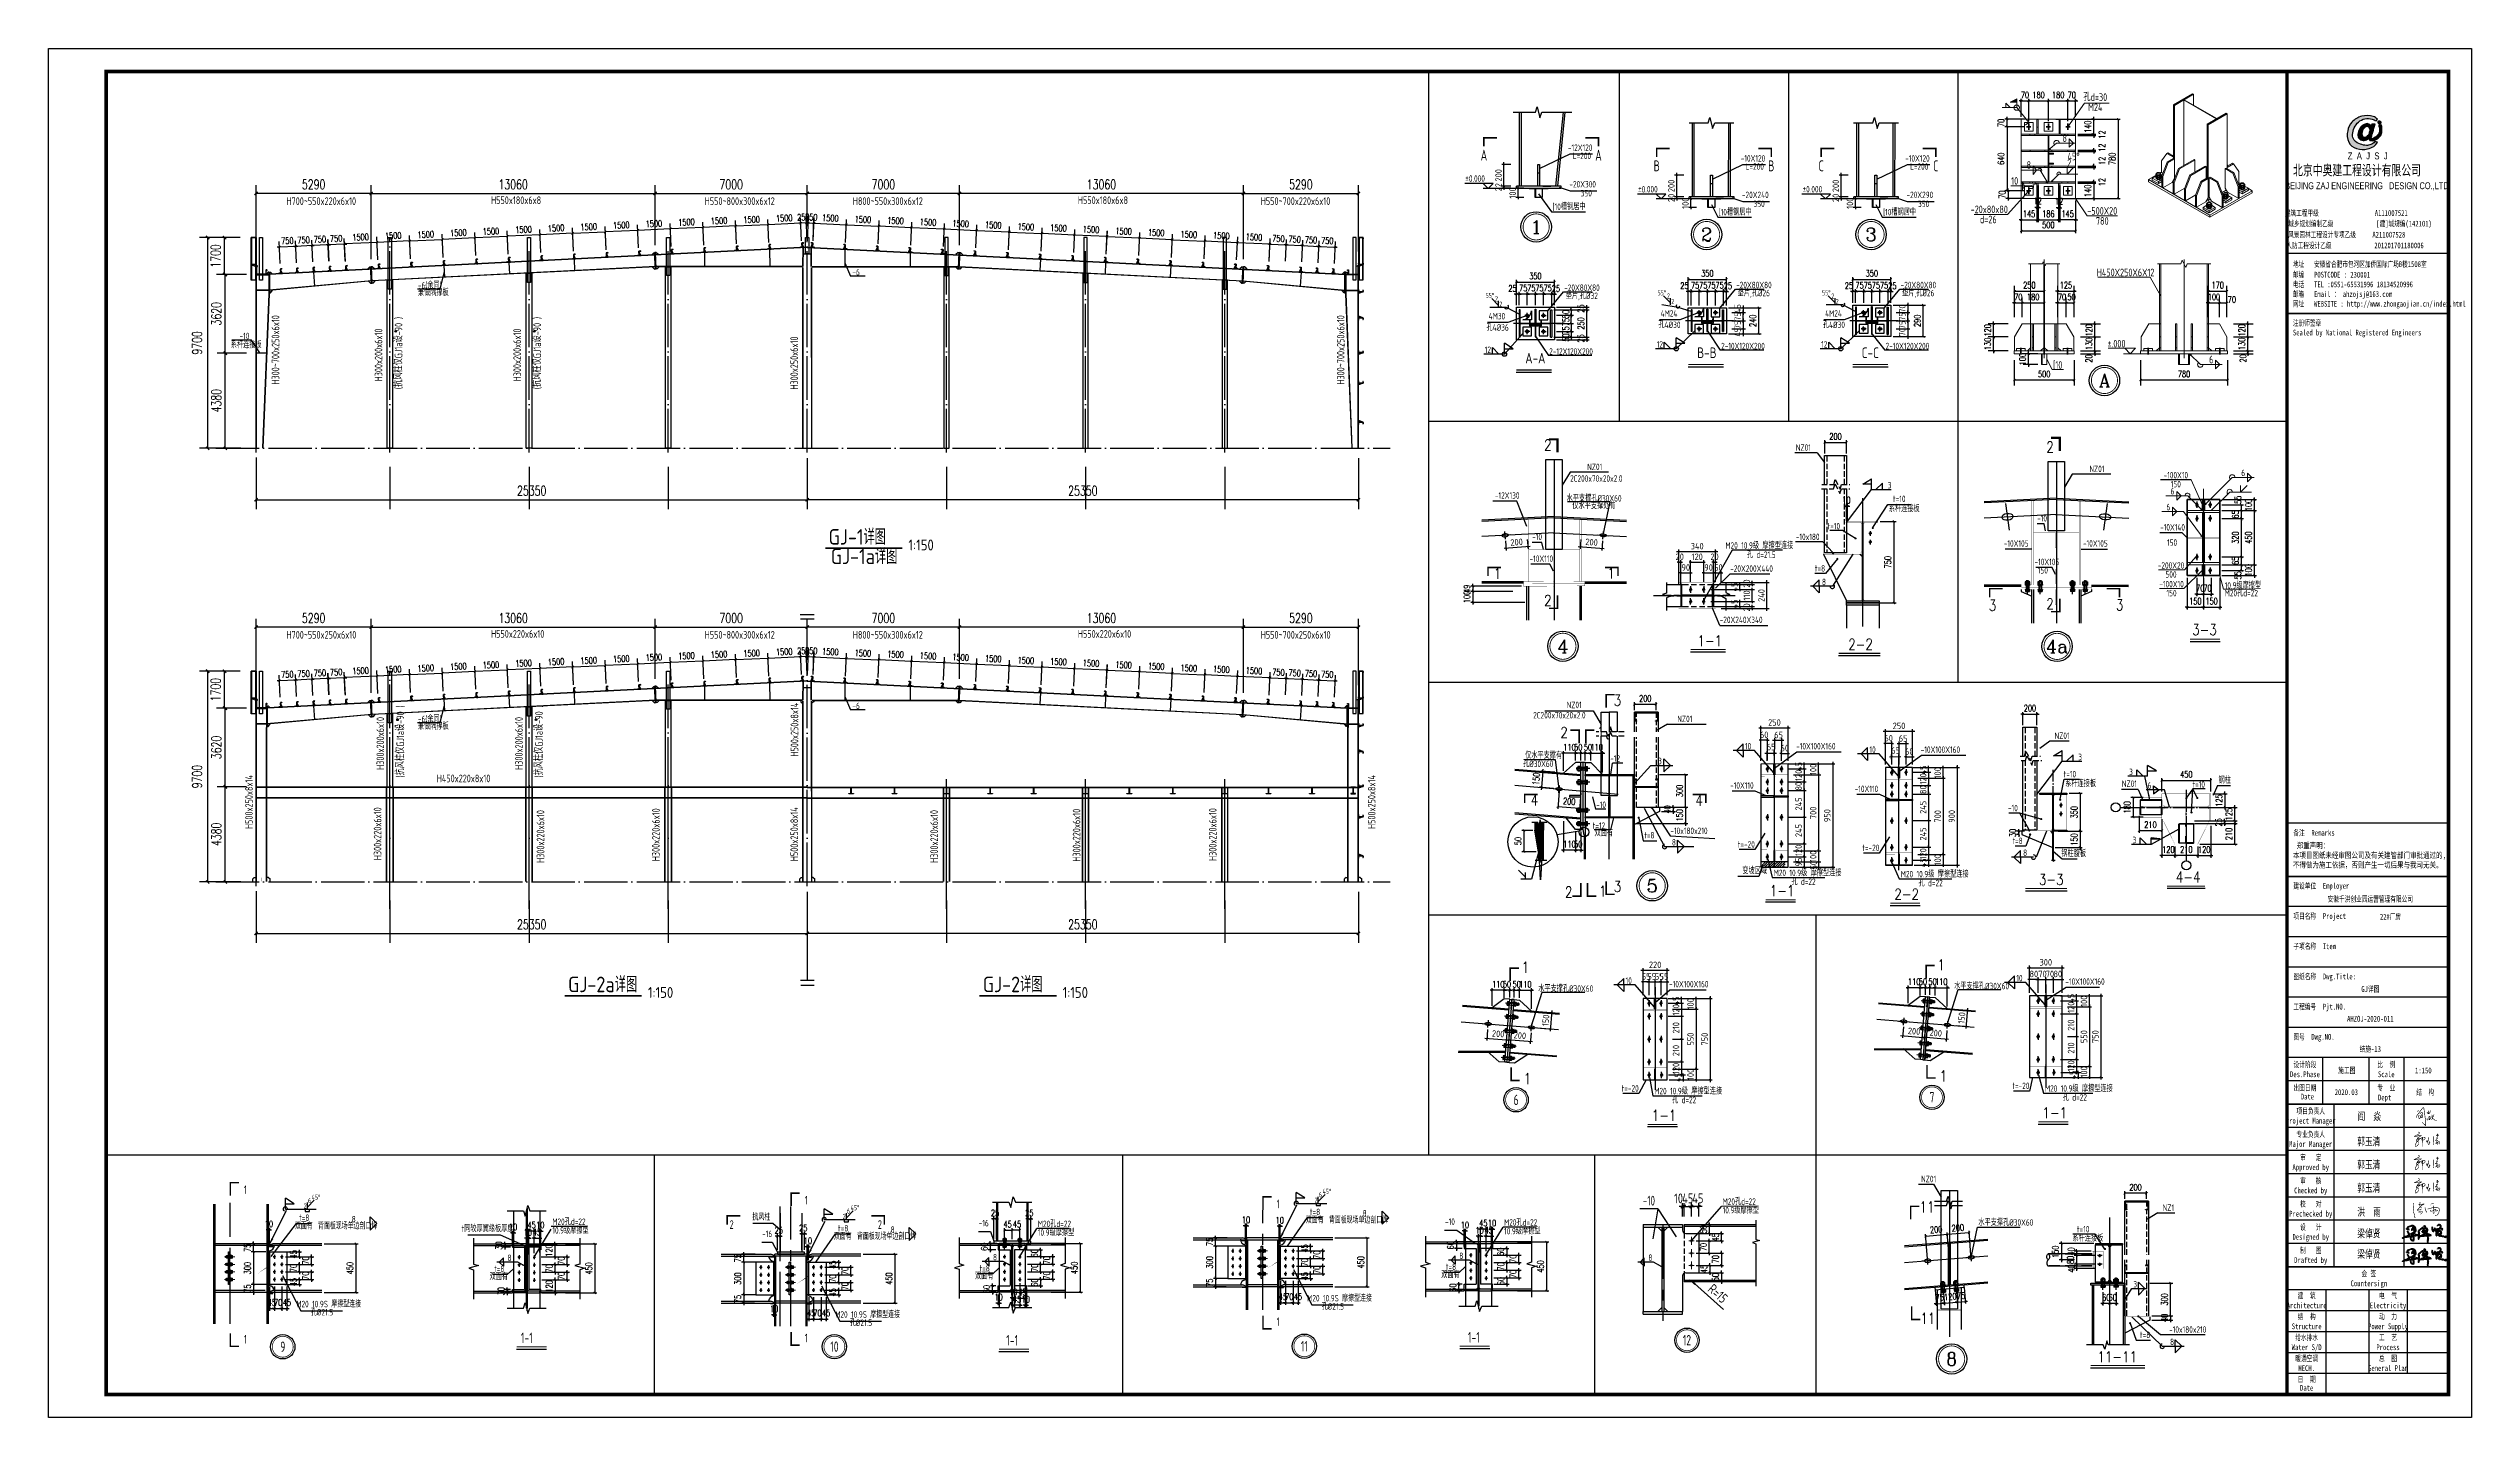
# Model space of a CAD drawing. Extents: x 180850 to 1399066, y 48356 to 327880.
# Drawn here: x 1287616 to 1399066, y 135864 to 198864 of the extents above; entities that cross this region are included whole.
import ezdxf
from ezdxf.enums import TextEntityAlignment as Align

# ---------------------------------------------------------------- set-up
doc = ezdxf.new("R2010")
doc.units = 0
doc.header["$LTSCALE"] = 1000
for name, pattern in [('0$0$CENTERX2', [4, 2.5, -0.5, 0.5, -0.5]), ('ACAD_ISO02W100', [15, 12, -3]), ('DASH', [0.35, 0.25, -0.1]), ('DASHED', [0.75, 0.5, -0.25]), ('DOTE', [2.42, 2, -0.2, 0.02, -0.2]), ('线型2', [2.5, 1.5, -1]), ('线型3', [19, 15, -1.5, 1, -1.5]), ('线型6', [8.75, 5, -1.25, 1.25, -1.25])]:
    doc.linetypes.add(name, pattern=pattern)
for name, color, linetype, lineweight in [('10', 9, 'Continuous', 18), ('20', 2, 'Continuous', 35), ('6', 253, 'Continuous', 13), ('孔标注', 9, 'Continuous', 18), ('字符标注', 9, 'Continuous', 18), ('柱_主零件_实线', 51, 'Continuous', 18), ('柱_零件_实线', 3, 'Continuous', 18), ('楼层标高', 9, 'Continuous', 18), ('点划线', 9, '线型3', 18), ('焊缝标注', 9, 'Continuous', 18), ('螺栓', 15, 'Continuous', 18), ('螺栓孔标注', 9, 'Continuous', 18), ('螺栓组-普通_实线', 1, 'Continuous', 35), ('钢板标注', 9, 'Continuous', 18)]:
    doc.layers.add(name, color=color, linetype=linetype, lineweight=lineweight)
for name, color, linetype in [('ADIM', 3, 'Continuous'), ('AXIS', 3, 'Continuous'), ('BOLT', 251, 'Continuous'), ('C 次梁CL', 4, 'Continuous'), ('DIM', 146, 'Continuous'), ('DOTE', 1, 'Continuous'), ('GL', 150, 'Continuous'), ('GZ', 50, 'Continuous'), ('HfText', 7, 'Continuous'), ('LT', 181, 'Continuous'), ('NUM', 7, 'Continuous'), ('PUB_DIM', 3, 'Continuous'), ('PUB_TEXT', 7, 'Continuous'), ('PUB_TITLE', 4, 'Continuous'), ('PZ', 202, 'Continuous'), ('TEXT', 7, 'Continuous'), ('TG', 110, 'Continuous'), ('THIN', 7, 'Continuous'), ('WELD', 7, 'Continuous'), ('XG', 6, 'Continuous'), ('YCX', 90, 'Continuous'), ('图签', 3, 'Continuous'), ('填充', 251, 'Continuous'), ('天沟', 2, 'Continuous'), ('引出线', 3, 'Continuous'), ('引线', 3, 'Continuous'), ('虚线', 4, 'ACAD_ISO02W100'), ('钢柱', 2, 'Continuous'), ('钢梁', 4, 'Continuous')]:
    doc.layers.add(name, color=color, linetype=linetype)
doc.styles.add('_gyy_title_Arial', font='arial.ttf', dxfattribs={"width": 0.7})
doc.styles.add('_gyy_title_ST', font='', dxfattribs={"width": 0.8})
doc.styles.add('_TCH_DIM_T3', font='SIMPLEX', dxfattribs={"width": 0.705882, "bigfont": 'GBCBIG'})
doc.styles.add('C', font='tssdeng.shx', dxfattribs={"height": 3, "bigfont": 'tssdchn.shx'})
doc.styles.add('COMPLEX', font='COMPLEX')
doc.styles.add('HZ', font='txt.shx', dxfattribs={"width": 0.8, "bigfont": '000hztxt.shx'})
doc.styles.add('SIM-TSSC', font='simplex.shx', dxfattribs={"width": 0.8, "bigfont": 'tssdchn.shx'})
doc.styles.get("Standard").update_dxf_attribs({"font": 'gbenor.shx', "bigfont": 'gbcbig.shx'})
doc.styles.add('TSSD_Dimension', font='Tssdeng.shx', dxfattribs={"width": 0.8, "bigfont": 'hztxt.shx'})
doc.styles.add('TSSD_Label', font='tssdeng.shx', dxfattribs={"width": 0.7, "bigfont": 'hztxt.shx'})
doc.styles.add('TSSD_Norm', font='tssdeng.shx', dxfattribs={"bigfont": 'hztxt.shx'})
doc.styles.add('TSSD_Num', font='Tssdeng.shx', dxfattribs={"width": 0.7, "bigfont": 'hztxt.shx'})
doc.styles.add('标准字体', font='tssdeng.shx', dxfattribs={"width": 0.7, "bigfont": 'tssdchn.shx'})
doc.styles.get('_gyy_title_ST').set_extended_font_data('SimSun')
doc.dimstyles.new('_TCH_ARCH&&150', dxfattribs={"dimtxt": 446.25, "dimasz": 150, "dimexe": 375, "dimexo": 450, "dimgap": 189.375, "dimtad": 1, "dimdec": 0, "dimzin": 0, "dimdsep": 46, "dimtxsty": '_TCH_DIM_T3', "dimblk": 'ARCHTICK', "dimcen": 0.09, "dimclrd": 3, "dimclre": 3, "dimclrt": 7, "dimazin": 2, "dimtfac": 1, "dimtdec": 0, "dimtix": 1, "dimtmove": 2, "dimatfit": 3, "dimfxl": 1, "dimtolj": 1, "dimtzin": 0, "dimarcsym": 0})
doc.dimstyles.new('TCH_100_1', dxfattribs={"dimtxt": 297.5, "dimasz": 100, "dimexe": 250, "dimexo": 300, "dimgap": 126.25, "dimtad": 1, "dimdec": 0, "dimzin": 0, "dimdsep": 46, "dimtxsty": '_TCH_DIM_T3', "dimblk": 'ARCHTICK', "dimcen": 0.09, "dimclrd": 126, "dimclre": 126, "dimclrt": 7, "dimazin": 2, "dimtfac": 1, "dimtdec": 0, "dimtix": 1, "dimtmove": 2, "dimatfit": 3, "dimfxl": 1, "dimtolj": 1, "dimtzin": 0, "dimarcsym": 0})
doc.dimstyles.new('TCH_100_5', dxfattribs={"dimtxt": 297.5, "dimasz": 100, "dimexe": 100, "dimexo": 100, "dimgap": 126.25, "dimtad": 1, "dimdec": 0, "dimlfac": 0.2, "dimzin": 0, "dimdsep": 46, "dimtxsty": '_TCH_DIM_T3', "dimblk": 'ARCHTICK', "dimcen": 0.09, "dimclrd": 126, "dimclre": 126, "dimclrt": 7, "dimazin": 2, "dimtfac": 1, "dimtdec": 0, "dimtix": 1, "dimtmove": 2, "dimatfit": 3, "dimfxl": 1, "dimtolj": 1, "dimtzin": 0, "dimarcsym": 0})
doc.dimstyles.new('TSAN_20_150', dxfattribs={"dimtxt": 450, "dimasz": 150, "dimexe": 150, "dimexo": 375, "dimgap": 150, "dimtad": 2, "dimlfac": 0.133333, "dimzin": 0, "dimdsep": 46, "dimtxsty": 'TSSD_Dimension', "dimblk": 'CLOSEDBLANK', "dimblk1": 'CLOSEDBLANK', "dimblk2": 'CLOSEDBLANK', "dimcen": 0, "dimdle": 150, "dimclrt": 7, "dimadec": 0, "dimazin": 0, "dimtfac": 1, "dimtdec": 0, "dimtix": 1, "dimtmove": 2, "dimatfit": 3, "dimldrblk": 'CLOSEDBLANK', "dimfxl": 1, "dimtolj": 1, "dimtzin": 0, "dimarcsym": 0})
doc.dimstyles.new('TSSD_10_100', dxfattribs={"dimtxt": 300, "dimasz": 100, "dimexe": 100, "dimexo": 250, "dimgap": 100, "dimtad": 1, "dimdec": 0, "dimlfac": 0.1, "dimzin": 0, "dimdsep": 46, "dimtxsty": 'TSSD_Dimension', "dimblk": 'ARCHTICK', "dimblk1": 'ARCHTICK', "dimblk2": 'ARCHTICK', "dimcen": 0, "dimdle": 100, "dimclrt": 7, "dimadec": 0, "dimazin": 0, "dimtfac": 1, "dimtdec": 0, "dimtix": 1, "dimtmove": 2, "dimatfit": 3, "dimfxl": 1, "dimtolj": 1, "dimtzin": 0, "dimarcsym": 0})
doc.dimstyles.new('TSSD_20_100', dxfattribs={"dimtxt": 300, "dimasz": 75, "dimexe": 100, "dimexo": 250, "dimgap": 100, "dimtad": 1, "dimdec": 0, "dimlfac": 0.2, "dimzin": 0, "dimdsep": 46, "dimtxsty": 'TSSD_Dimension', "dimblk": 'ARCHTICK', "dimcen": 0, "dimdle": 100, "dimclrt": 7, "dimadec": 0, "dimazin": 0, "dimtfac": 1, "dimtdec": 0, "dimtix": 1, "dimtmove": 2, "dimatfit": 3, "dimfxl": 1, "dimtolj": 1, "dimtzin": 0, "dimarcsym": 0})
doc.dimstyles.new('TSSD_20_150', dxfattribs={"dimtxt": 450, "dimasz": 150, "dimexe": 150, "dimexo": 375, "dimgap": 150, "dimtad": 1, "dimdec": 0, "dimlfac": 0.133333, "dimzin": 0, "dimdsep": 46, "dimtxsty": 'TSSD_Dimension', "dimblk": 'ARCHTICK', "dimcen": 0, "dimdle": 150, "dimclrt": 7, "dimadec": 0, "dimazin": 0, "dimtfac": 1, "dimtdec": 0, "dimtix": 1, "dimtmove": 2, "dimatfit": 3, "dimfxl": 1, "dimtolj": 1, "dimtzin": 0, "dimarcsym": 0})
doc.dimstyles.new('TSSD_LEADER_STYLE_200.0', dxfattribs={"dimtxt": 0.18, "dimasz": 200, "dimexe": 0.18, "dimexo": 0.0625, "dimgap": 0.09, "dimtad": 0, "dimtih": 1, "dimtoh": 1, "dimdec": 4, "dimzin": 0, "dimdsep": 46, "dimtxsty": 'Standard', "dimcen": 0.09, "dimadec": 0, "dimazin": 0, "dimtfac": 1, "dimtdec": 4, "dimtofl": 0, "dimtmove": 0, "dimatfit": 3, "dimfxl": 1, "dimtolj": 1, "dimtzin": 0, "dimarcsym": 0})
doc.dimstyles.new('TSSD_LEADER_STYLE_300.0', dxfattribs={"dimtxt": 0.18, "dimasz": 300, "dimexe": 0.18, "dimexo": 0.0625, "dimgap": 0.09, "dimtad": 0, "dimtih": 1, "dimtoh": 1, "dimdec": 4, "dimzin": 0, "dimdsep": 46, "dimtxsty": 'Standard', "dimcen": 0.09, "dimadec": 0, "dimazin": 0, "dimtfac": 1, "dimtdec": 4, "dimtofl": 0, "dimtmove": 0, "dimatfit": 3, "dimfxl": 1, "dimtolj": 1, "dimtzin": 0, "dimarcsym": 0})
pattern_1 = [(90, (1516789.811, -429090.545), (-21.2343996, 9e-12), []), (90, (1516779.194, -429090.545), (-21.2343996, 9e-12), [10.6171998, -5.3085999])]
pattern_2 = [(90, (1516789.811, -429090.545), (-21.2343996, 9e-12), []), (90, (1516779.194, -429090.545), (-21.2343996, 9e-12), [10.6171998, -5.3085999])]
pattern_3 = [(90, (1516789.811, -430140.545), (-21.2343996, 9e-12), []), (90, (1516779.194, -430140.545), (-21.2343996, 9e-12), [10.6171998, -5.3085999])]
pattern_4 = [(90, (1516789.811, -430140.545), (-21.2343996, 9e-12), []), (90, (1516779.194, -430140.545), (-21.2343996, 9e-12), [10.6171998, -5.3085999])]
pattern_5 = [(90, (1516789.811, -429440.545), (-21.2343996, 9e-12), []), (90, (1516779.194, -429440.545), (-21.2343996, 9e-12), [10.6171998, -5.3085999])]
pattern_6 = [(90, (1516789.811, -429440.545), (-21.2343996, 9e-12), []), (90, (1516779.194, -429440.545), (-21.2343996, 9e-12), [10.6171998, -5.3085999])]
pattern_7 = [(90, (1516789.811, -429790.545), (-21.2343996, 9e-12), []), (90, (1516779.194, -429790.545), (-21.2343996, 9e-12), [10.6171998, -5.3085999])]
pattern_8 = [(90, (1516789.811, -429790.545), (-21.2343996, 9e-12), []), (90, (1516779.194, -429790.545), (-21.2343996, 9e-12), [10.6171998, -5.3085999])]
pattern_9 = [(90, (1542584.628, -429572.716), (-21.2343996, 9e-12), []), (90, (1542574.01, -429572.716), (-21.2343996, 9e-12), [10.6171998, -5.3085999])]
pattern_10 = [(90, (1542584.628, -429572.716), (-21.2343996, 9e-12), []), (90, (1542574.01, -429572.716), (-21.2343996, 9e-12), [10.6171998, -5.3085999])]
pattern_11 = [(90, (1542584.628, -430622.716), (-21.2343996, 9e-12), []), (90, (1542574.01, -430622.716), (-21.2343996, 9e-12), [10.6171998, -5.3085999])]
pattern_12 = [(90, (1542584.628, -430622.716), (-21.2343996, 9e-12), []), (90, (1542574.01, -430622.716), (-21.2343996, 9e-12), [10.6171998, -5.3085999])]
pattern_13 = [(90, (1542584.628, -429922.716), (-21.2343996, 9e-12), []), (90, (1542574.01, -429922.716), (-21.2343996, 9e-12), [10.6171998, -5.3085999])]
pattern_14 = [(90, (1542584.628, -429922.716), (-21.2343996, 9e-12), []), (90, (1542574.01, -429922.716), (-21.2343996, 9e-12), [10.6171998, -5.3085999])]
pattern_15 = [(90, (1542584.628, -430272.716), (-21.2343996, 9e-12), []), (90, (1542574.01, -430272.716), (-21.2343996, 9e-12), [10.6171998, -5.3085999])]
pattern_16 = [(90, (1542584.628, -430272.716), (-21.2343996, 9e-12), []), (90, (1542574.01, -430272.716), (-21.2343996, 9e-12), [10.6171998, -5.3085999])]
pattern_17 = [(90, (1564289.708, -428822.904), (-21.2343996, 9e-12), []), (90, (1564279.09, -428822.904), (-21.2343996, 9e-12), [10.6171998, -5.3085999])]
pattern_18 = [(90, (1564289.708, -428822.904), (-21.2343996, 9e-12), []), (90, (1564279.09, -428822.904), (-21.2343996, 9e-12), [10.6171998, -5.3085999])]
pattern_19 = [(90, (1564289.708, -429872.904), (-21.2343996, 9e-12), []), (90, (1564279.09, -429872.904), (-21.2343996, 9e-12), [10.6171998, -5.3085999])]
pattern_20 = [(90, (1564289.708, -429872.904), (-21.2343996, 9e-12), []), (90, (1564279.09, -429872.904), (-21.2343996, 9e-12), [10.6171998, -5.3085999])]
pattern_21 = [(90, (1564289.708, -429172.904), (-21.2343996, 9e-12), []), (90, (1564279.09, -429172.904), (-21.2343996, 9e-12), [10.6171998, -5.3085999])]
pattern_22 = [(90, (1564289.708, -429172.904), (-21.2343996, 9e-12), []), (90, (1564279.09, -429172.904), (-21.2343996, 9e-12), [10.6171998, -5.3085999])]
pattern_23 = [(90, (1564289.708, -429522.904), (-21.2343996, 9e-12), []), (90, (1564279.09, -429522.904), (-21.2343996, 9e-12), [10.6171998, -5.3085999])]
pattern_24 = [(90, (1564289.708, -429522.904), (-21.2343996, 9e-12), []), (90, (1564279.09, -429522.904), (-21.2343996, 9e-12), [10.6171998, -5.3085999])]

msp = doc.modelspace()

# ---------------------------------------------------------------- texts
at = {"color": 1, "insert": (1390857.18, 193510.44), "char_height": 538.6495, "width": 7045.2269, "attachment_point": 1, "style": 'HZ'}
msp.add_mtext('北京中奥建工程设计有限公司', dxfattribs=at)
at = {"layer": 'ADIM', "style": 'SIM-TSSC', "width": 0.8}
for p in [(1355546.85, 156579.83), (1374675.35, 156695.83), (1355642.1, 151460.87), (1374770.6, 151576.87)]:
    msp.add_text('1', height=500, dxfattribs=at).set_placement(p, align=Align.MIDDLE_CENTER)
at = {"layer": 'AXIS', "color": 3, "style": 'SIM-TSSC', "width": 0.8}
for s, p in [('1', (1354097.06, 174451.4, -18.09)), ('1', (1359322.16, 174469.45, -18.09)), ('2', (1356408.48, 173210.12, -18.09)), ('3', (1376863.7, 172987.29)), ('2', (1379508.84, 173060.18)), ('3', (1382711.51, 173005.34)), ('3', (1359612.56, 168615.77)), ('2', (1357156.56, 167136.32)), ('1', (1358850.14, 167168.93)), ('4', (1355792.9, 164024.67)), ('4', (1363369.79, 164015.1)), ('3', (1359612.56, 160048.04)), ('2', (1357370.04, 159798.78)), ('1', (1358929.6, 159833.43))]:
    msp.add_text(s, height=500, dxfattribs=at).set_placement(p)
at = {"layer": 'HfText', "style": 'TSSD_Label', "width": 0.7}
for s, p in [('12', (1353678.7, 184847.38)), ('12', (1361587.51, 185096)), ('12', (1369152.18, 185096)), ('3', (1372210.54, 178616.81))]:
    msp.add_text(s, height=300, dxfattribs=at).set_placement(p)
at = {"layer": 'PUB_DIM', "style": 'SIM-TSSC', "width": 0.8}
for p in [(1356408.48, 180364.38, -18.09), (1379508.84, 180271.7)]:
    msp.add_text('2', height=500, dxfattribs=at).set_placement(p)
at = {"layer": 'PUB_DIM', "transparency": 16777216, "style": 'SIM-TSSC', "width": 0.8}
for p in [(1374018.96, 145554.43), (1374060.5, 140427.28)]:
    msp.add_text('11', height=500, dxfattribs=at).set_placement(p, align=Align.MIDDLE_CENTER)
at = {"layer": 'PUB_TEXT', "width": 0.7}
for s, height, style, p in [('A', 500, 'TSSD_Num', (1353640.29, 193952.69)), ('A', 500, 'TSSD_Num', (1358910.07, 193952.69)), ('B', 500, 'TSSD_Num', (1361588.38, 193461.97)), ('B', 500, 'TSSD_Num', (1366858.16, 193461.97)), ('C', 500, 'TSSD_Num', (1369153.05, 193461.97)), ('C', 500, 'TSSD_Num', (1374422.83, 193461.97)), ('1', 400, '标准字体', (1296675.5, 146347.61)), ('1', 400, '标准字体', (1322470.32, 145865.44)), ('2', 400, '标准字体', (1319038.58, 144743.37)), ('2', 400, '标准字体', (1325856.84, 144743.37)), ('1', 400, '标准字体', (1344175.4, 145691)), ('1', 400, '标准字体', (1344175.4, 140274.74)), ('1', 400, '标准字体', (1296675.5, 139468.25)), ('1', 400, '标准字体', (1322470.32, 139524.93))]:
    msp.add_text(s, height=height, dxfattribs=dict(at, style=style)).set_placement(p, align=Align.MIDDLE_CENTER)
at = {"layer": 'PUB_TEXT', "style": 'C', "width": 0.8}
for s, p in [('B-B', (1363450.63, 184468.95)), ('C-C', (1371015.3, 184468.95)), ('A-A', (1355541.82, 184220.33))]:
    msp.add_text(s, height=490, dxfattribs=at).set_placement(p, align=Align.BOTTOM_LEFT)
at = {"layer": 'PUB_TEXT', "linetype": 'ByBlock', "style": 'SIM-TSSC', "width": 0.8}
for s, p in [('2-2', (1370401, 171198.15)), ('3-3', (1386218.5, 171868.5))]:
    msp.add_text(s, height=500, dxfattribs=at).set_placement(p)
at = {"layer": 'PUB_TEXT', "color": 3, "style": '_gyy_title_ST', "width": 0.7}
for s, p in [('阎  焱', (1393817.84, 149542.43)), ('郭玉清', (1393808.17, 148387.71)), ('郭玉清', (1393808.17, 147318.7)), ('郭玉清', (1393808.17, 146249.68)), ('洪  雨', (1393810.57, 145145.56)), ('梁倬贤', (1393810.57, 144154.29)), ('梁倬贤', (1393810.57, 143208.24))]:
    msp.add_text(s, height=360.944, dxfattribs=at).set_placement(p)
at = {"layer": 'PUB_TEXT', "style": '标准字体', "width": 0.7}
for p in [(1309343.91, 139286.06), (1331667.09, 139175.18), (1352902.47, 139312.64)]:
    msp.add_text('1-1', height=490, dxfattribs=at).set_placement(p)
at = {"layer": 'PUB_TEXT', "linetype": 'ByBlock', "transparency": 16777216, "style": 'SIM-TSSC', "width": 0.8}
msp.add_text('11-11', height=500, dxfattribs=at).set_placement((1381864.27, 138409.68))
at = {"layer": 'PUB_TITLE', "width": 0.7}
for s, height, style, p in [('BEIJING ZAJ ENGINEERING   DESIGN CO.,LTD.', 318.1812, '_gyy_title_Arial', (1394301.84, 192387.52)), ('城乡规划编制乙级             [建]城规编(142101)', 265.151, '_gyy_title_ST', (1393937.12, 190672.31)), ('建筑工程甲级                 A111007521             ', 265.151, '_gyy_title_ST', (1394291.18, 191158.78)), ('人防工程设计乙级             201201701180006', 265.151, '_gyy_title_ST', (1393707.03, 189667.45)), ('风景园林工程设计专项乙级     A211007528           ', 265.151, '_gyy_title_ST', (1394159.19, 190163.67)), ('Des.Phase', 267.254, '_gyy_title_ST', (1391402.38, 151527.25)), ('设计阶段', 267.254, '_gyy_title_ST', (1391402.38, 151976.22)), ('比  例', 267.254, '_gyy_title_ST', (1395143.93, 151976.22)), ('Scale', 267.254, '_gyy_title_ST', (1395143.93, 151527.25)), ('出图日期', 267.254, '_gyy_title_ST', (1391402.38, 150907.2)), ('Date', 267.254, '_gyy_title_ST', (1391517.36, 150502.03)), ('专  业', 267.254, '_gyy_title_ST', (1395143.93, 150907.2)), ('Dept ', 267.254, '_gyy_title_ST', (1395143.93, 150458.22)), ('Project Manager', 267.2536, '_gyy_title_ST', (1391669.63, 149389.2)), ('项目负责人', 267.254, '_gyy_title_ST', (1391669.63, 149838.19)), ('Major Manager', 267.2536, '_gyy_title_ST', (1391669.63, 148320.19)), ('专业负责人', 267.254, '_gyy_title_ST', (1391669.63, 148769.17)), ('Approved by', 267.2536, '_gyy_title_ST', (1391669.63, 147251.17)), ('审   定', 267.254, '_gyy_title_ST', (1391669.64, 147700.16)), ('Checked by', 267.254, '_gyy_title_ST', (1391669.63, 146182.16)), ('审   核', 267.254, '_gyy_title_ST', (1391669.64, 146631.14)), ('Prechecked by', 267.2536, '_gyy_title_ST', (1391669.63, 145113.14)), ('校   对', 267.254, '_gyy_title_ST', (1391669.64, 145562.13)), ('Designed by', 267.2536, '_gyy_title_ST', (1391669.63, 144044.13)), ('设   计', 267.254, '_gyy_title_ST', (1391669.64, 144493.11)), ('Drafted by', 267.254, '_gyy_title_ST', (1391669.63, 142975.11)), ('制   图', 267.254, '_gyy_title_ST', (1391669.64, 143424.1)), ('会 签', 267.254, '_gyy_title_ST', (1394342.17, 142355.08)), ('建  筑', 267.254, '_gyy_title_ST', (1391482.55, 141339.52)), ('Countersign', 267.2536, '_gyy_title_ST', (1394342.17, 141906.09)), ('电  气', 267.254, '_gyy_title_ST', (1395224.11, 141339.52)), ('Architecture', 267.2536, '_gyy_title_ST', (1391482.55, 140890.53)), ('结  构', 267.254, '_gyy_title_ST', (1391482.55, 140377.4)), ('Electricity', 267.2536, '_gyy_title_ST', (1395224.11, 140890.53)), ('动  力', 267.254, '_gyy_title_ST', (1395224.11, 140377.4)), ('Structure', 267.254, '_gyy_title_ST', (1391482.55, 139928.42)), ('给水排水', 267.254, '_gyy_title_ST', (1391482.55, 139415.29)), ('Power Supply', 267.2536, '_gyy_title_ST', (1395224.11, 139928.42)), ('工  艺', 267.254, '_gyy_title_ST', (1395224.11, 139415.29)), ('Water S/D', 267.254, '_gyy_title_ST', (1391482.55, 138966.3)), ('暖通空调', 267.254, '_gyy_title_ST', (1391482.55, 138453.17)), ('MECH.', 267.254, '_gyy_title_ST', (1391482.55, 138004.19)), ('General Plan', 267.2536, '_gyy_title_ST', (1395224.11, 138004.19)), ('Process', 267.254, '_gyy_title_ST', (1395224.11, 138966.3)), ('总  图', 267.254, '_gyy_title_ST', (1395224.11, 138453.17)), ('日  期', 267.254, '_gyy_title_ST', (1391482.55, 137491.06)), ('Date', 267.254, '_gyy_title_ST', (1391482.55, 137095.52))]:
    msp.add_text(s, height=height, dxfattribs=dict(at, style=style)).set_placement(p, align=Align.CENTER)
at = {"layer": 'PUB_TITLE', "style": '_gyy_title_ST', "width": 0.7}
for s, height, p in [('地址   安徽省合肥市包河区加侨国际广场B楼1508室', 265.151, (1390849.4, 188806.02)), ('邮编   POSTCODE : 230001', 265.151, (1390849.4, 188321.7)), ('邮箱   Email ： ahzojsj@163.com', 265.151, (1390849.4, 187430.79)), ('网址   WEBSITE : http://www.zhongaojian.cn/index.html', 265.151, (1390849.4, 186982.72)), ('电话   TEL :0551-65531996 18134520996', 265.151, (1390849.4, 187876.24)), ('注册师签章', 265.151, (1390849.4, 186102.42)), ('Sealed by National Registered Engineers', 265.151, (1390850.84, 185656.96)), ('备注  Remarks', 267.2536, (1390871.12, 162636.17)), ('建设单位  Employer', 267.2536, (1390871.12, 160196.95)), ('项目名称  Project', 267.2536, (1390871.12, 158807.23)), ('子项名称  Item', 267.254, (1390871.12, 157417.51)), ('图纸名称  Dwg.Title:', 267.2536, (1390871.12, 156027.79)), ('工程编号  Pjt.NO.', 267.2536, (1390871.12, 154638.07)), ('图号  Dwg.NO.', 267.2536, (1390871.12, 153248.35))]:
    msp.add_text(s, height=height, dxfattribs=at).set_placement(p)
at = {"layer": 'PUB_TITLE', "color": 2, "style": '_gyy_title_ST', "width": 0.7}
msp.add_text('安徽千洪创业园运营管理有限公司', height=267.2536, dxfattribs=at).set_placement((1394409.47, 159593.54), align=Align.CENTER)
msp.add_text('22#厂房', height=261.882, dxfattribs=at).set_placement((1395335.69, 158918.75), align=Align.MIDDLE)
at = {"layer": 'PUB_TITLE', "color": 6, "style": '_gyy_title_ST', "width": 0.7}
for s, height, p in [('GJ详图', 267.254, (1394409.47, 155449.06)), ('AHZOJ-2020-011', 267.2536, (1394409.47, 154081.31))]:
    msp.add_text(s, height=height, dxfattribs=at).set_placement(p, align=Align.CENTER)
at = {"layer": 'PUB_TITLE', "color": 7, "style": '_gyy_title_ST', "width": 0.7}
for s, p in [('结施-13', (1394409.47, 152691.59)), ('施工图', (1393326.97, 151708.48)), ('1:150', (1396849.42, 151700.02)), ('2020.03', (1393307.19, 150702.33)), ('结  构', (1396936.84, 150702.33))]:
    msp.add_text(s, height=267.254, dxfattribs=at).set_placement(p, align=Align.CENTER)
at = {"layer": 'PUB_TITLE', "insert": (1390848.78, 162318.51), "char_height": 267.2536, "width": 8552.1248, "attachment_point": 1, "style": '_gyy_title_ST'}
msp.add_mtext(' 郑重声明：\\P本项目图纸未经审图公司及有关建管部门审批通过的,\\P不得做为施工依据，否则产生一切后果与我司无关。', dxfattribs=at)
at = {"layer": 'TEXT', "style": 'TSSD_Norm', "width": 0.7}
for s, height, p in [('孔d=30', 350, (1381760.5, 196445.64)), ('8', 350, (1380352.97, 194561.24)), ('45%%D', 350, (1380762.97, 193720.34)), ('10', 350, (1378053.44, 192592.69)), ('8', 350, (1378700.31, 193322.84)), ('2', 350, (1380562.97, 193420.34)), ('[10槽钢居中', 300, (1357553.91, 191429.98)), ('[10槽钢居中', 300, (1365193.37, 191182.66)), ('[10槽钢居中', 300, (1372758.04, 191182.66)), ('-20x80x80', 350, (1376883.85, 191283.35)), ('-500X20', 350, (1382081.64, 191214.01)), ('H450X250X6X12', 350, (1383153.63, 188380.18)), ('%%P.000', 350, (1382737.19, 185104.79)), ('[10', 350, (1380033.09, 184124.79)), ('6', 350, (1387092.19, 184374.79)), ('6', 300, (1388563.55, 179182.62)), ('-100X10', 300, (1385464.98, 179076.65)), ('6', 300, (1385312.24, 178339.97)), ('6', 300, (1385117.74, 177609.93)), ('-200X20', 300, (1385243.49, 174924.12)), ('-100X10', 300, (1385267.99, 174063.5))]:
    msp.add_text(s, height=height, dxfattribs=at).set_placement(p, align=Align.CENTER)
for s, height, p in [('M24', 350, (1381760.5, 196332.41)), ('d=26', 350, (1376840.17, 191170.13)), ('780', 350, (1382081.64, 191100.79)), ('150', 300, (1385464.98, 178963.42)), ('500', 300, (1385243.49, 174810.9)), ('150', 300, (1385267.99, 173950.27))]:
    msp.add_text(s, height=height, dxfattribs=at).set_placement(p, align=Align.TOP_CENTER)
for s, p in [('-12X120', (1358631.27, 194056.12)), ('L=200', (1358570.35, 193681.42)), ('-10X120', (1366579.36, 193565.39)), ('-10X120', (1374144.04, 193565.39)), ('L=200', (1366518.44, 193190.7)), ('L=200', (1374083.11, 193190.7)), ('-20X300', (1358792.57, 192375.63)), ('350', (1358607.55, 191962.74)), ('-20X240', (1366740.66, 191884.91)), ('350', (1366555.64, 191472.01)), ('-20X290', (1374305.33, 191884.91)), ('350', (1374120.31, 191472.01))]:
    msp.add_text(s, height=300, dxfattribs=at).set_placement(p, align=Align.BOTTOM_RIGHT)
for p in [(1353234.24, 192875.11), (1361182.32, 192384.38), (1368747, 192384.38)]:
    msp.add_text('%%p0.000', height=300, dxfattribs=at).set_placement(p, align=Align.MIDDLE)
at = {"layer": 'TEXT', "width": 0.7}
for s, height, style, p in [('H700~550x220x6x10', 350, 'TSSD_Norm', (1298562.5, 191661.96, -0.86)), ('H550x180x6x8', 350, 'TSSD_Norm', (1307972, 191704.89, -0.86)), ('H550~800x300x6x12', 350, 'TSSD_Norm', (1317798.5, 191661.96, -0.86)), ('H550x180x6x8', 350, 'TSSD_Norm', (1334963.56, 191704.89, -0.86)), ('H550~700x220x6x10', 350, 'TSSD_Norm', (1343374.22, 191661.96, -0.86)), ('-20X80X80', 300, 'TSSD_Norm', (1357331.78, 187704.21)), ('垫片,孔%%C32', 300, 'TSSD_Norm', (1357400.92, 187334.22)), ('-20X80X80', 300, 'TSSD_Norm', (1365240.59, 187827.82)), ('垫片,孔%%c26', 300, 'TSSD_Norm', (1365309.72, 187457.84)), ('-20X80X80', 300, 'TSSD_Norm', (1372805.26, 187827.82)), ('垫片,孔%%c26', 300, 'TSSD_Norm', (1372874.39, 187457.84)), ('孔4%%C36', 300, 'TSSD_Norm', (1353758.65, 185874.36)), ('4M30', 300, 'TSSD_Norm', (1353861.12, 186395.35)), ('孔4%%c30', 300, 'TSSD_Norm', (1361667.45, 185997.97)), ('4M24', 300, 'TSSD_Norm', (1361769.93, 186518.97)), ('孔4%%c30', 300, 'TSSD_Norm', (1369232.13, 185997.97)), ('4M24', 300, 'TSSD_Norm', (1369334.6, 186518.97)), ('系杆连接板', 300, 'TSSD_Norm', (1295999.99, 185070.89, -20.08)), ('-10', 300, 'TSSD_Norm', (1296404.6, 185482.32, -20.08)), ('2-12X120X200', 300, 'TSSD_Norm', (1356641.2, 184771.39)), ('2-10X120X200', 300, 'TSSD_Norm', (1364550.01, 185020)), ('2-10X120X200', 300, 'TSSD_Norm', (1372114.68, 185020)), ('NZ01', 300, 'TSSD_Norm', (1367988.54, 180348.03)), ('NZ01', 300, 'TSSD_Norm', (1358391.85, 179458.88)), ('NZ01', 300, 'TSSD_Norm', (1381492.21, 179366.21, 18.09)), ('-12X130', 300, 'TSSD_Norm', (1354144.83, 178142.33, -18.09)), ('水平支撑孔%%c30X60', 300, 'TSSD_Norm', (1357443.77, 178011.65, -10.09)), ('2C200x70x20x2.0', 300, 'TSSD_Norm', (1357604.77, 178924.36)), ('仅水平支撑处有', 300, 'TSSD_Norm', (1357706.97, 177669.12, -10.09)), ('系杆连接板', 300, 'TSSD_Norm', (1372260.63, 177531.07)), ('t=10', 300, 'TSSD_Norm', (1372455.13, 177988.43)), ('-10', 300, 'TSSD_Norm', (1379085.28, 177094.9, 6.87)), ('-10', 300, 'TSSD_Norm', (1355859.92, 176244.84, -11.22)), ('-10x180', 300, 'TSSD_Norm', (1367986.17, 176238.62)), ('t=10', 300, 'TSSD_Norm', (1369445.3, 176731.43)), ('-10X105', 300, 'TSSD_Norm', (1377552.26, 175936.27, -2)), ('-10X105', 300, 'TSSD_Norm', (1381193.48, 175936.27, -2)), ('-10X140', 300, 'TSSD_Norm', (1384742.58, 176677.79)), ('150', 300, 'TSSD_Norm', (1385059.82, 175977.58)), ('-10X110', 300, 'TSSD_Norm', (1355738.85, 175235.38, -20.09)), ('t=8', 300, 'TSSD_Norm', (1368862.15, 174790.61)), ('-10X105', 300, 'TSSD_Norm', (1378964.2, 175085.45, -2)), ('150', 300, 'TSSD_Norm', (1379116.46, 174701.6, 5.3)), ('8', 300, 'TSSD_Label', (1369189.24, 174163.86)), ('10.9级摩擦型 ', 300, 'TSSD_Norm', (1387712.6, 174002.36)), ('M20孔d=22 ', 300, 'TSSD_Norm', (1387711.93, 173650.82)), ('H700~550x250x6x10', 350, 'TSSD_Norm', (1298562.5, 171706.71, -0.86)), ('H550x220x6x10', 350, 'TSSD_Norm', (1307972, 171749.64, -0.86)), ('H550~800x300x6x12', 350, 'TSSD_Norm', (1317798.5, 171706.71, -0.86)), ('H550x220x6x10', 350, 'TSSD_Norm', (1334963.56, 171749.64, -0.86)), ('H550~700x250x6x10', 350, 'TSSD_Norm', (1343374.22, 171706.71, -0.86)), ('2C200x70x20x2.0', 300, 'TSSD_Norm', (1355907.04, 168032.78)), ('NZ01', 300, 'TSSD_Norm', (1357447.79, 168504.92)), ('NZ01', 300, 'TSSD_Norm', (1362537.41, 167864.21)), ('NZ01', 300, 'TSSD_Norm', (1379888.44, 167087.11)), ('孔%%c30X60', 300, 'TSSD_Norm', (1355438.63, 165796.04)), ('仅水平支撑有', 300, 'TSSD_Norm', (1355535.16, 166185.36)), ('-12', 300, 'TSSD_Norm', (1359449.36, 166042.03)), ('3', 300, 'TSSD_Norm', (1361653.43, 165923.88)), ('H450x220x8x10', 350, 'TSSD_Norm', (1305474.5, 165097.14, -0.86)), ('-10', 300, 'TSSD_Norm', (1358801.32, 163912.62)), ('-10', 300, 'TSSD_Norm', (1377744.06, 163759.05)), ('t=12', 300, 'TSSD_Norm', (1358642.32, 162948.34)), ('双面有', 300, 'TSSD_Norm', (1358727.79, 162612.65)), ('t=8', 300, 'TSSD_Norm', (1361012.15, 162509.75)), ('-10x180x210', 300, 'TSSD_Norm', (1362217.13, 162714.21)), ('8', 300, 'TSSD_Norm', (1362286.78, 162185.32)), ('t=8', 300, 'TSSD_Norm', (1377946.45, 162253.82)), ('8', 300, 'TSSD_Label', (1378442.08, 161703.77)), ('钢柱腹板', 300, 'TSSD_Norm', (1380200.14, 161665.33)), ('3', 300, 'TSSD_Label', (1383475.44, 162289.82, -5653.38)), ('水平支撑孔%%C30X60', 300, 'TSSD_Norm', (1356138.99, 155453.04)), ('水平支撑孔%%C30X60', 300, 'TSSD_Norm', (1375267.49, 155569.04)), ('-10', 450, '标准字体', (1360949.04, 145618.85)), ('NZ01', 300, 'TSSD_Norm', (1373751.7, 146690.58, -20.6)), ('8', 300, '标准字体', (1301567.01, 144843.99)), ('M20孔d=22 ', 300, 'TSSD_Norm', (1310791.2, 144725.46)), ('M20孔d=22 ', 300, 'TSSD_Norm', (1333121.67, 144625.78)), ('8', 300, '标准字体', (1348061.69, 145111.63)), ('M20孔d=22 ', 300, 'TSSD_Norm', (1354567.34, 144691.8)), ('10.9级摩擦型 ', 300, 'TSSD_Norm', (1364619.67, 145254.08)), ('M20孔d=22 ', 300, 'TSSD_Norm', (1364619, 145651.74)), ('10.9级摩擦型 ', 300, 'TSSD_Norm', (1310791.87, 144327.79)), ('8', 300, '标准字体', (1326356.61, 144361.82)), ('10.9级摩擦型 ', 300, 'TSSD_Norm', (1333122.33, 144228.11)), ('10.9级摩擦型 ', 300, 'TSSD_Norm', (1354568.01, 144294.14)), ('8', 300, 'TSSD_Label', (1308730.48, 143066.09)), ('8', 300, 'TSSD_Label', (1331060.94, 143091.41)), ('8', 300, 'TSSD_Label', (1352506.61, 143157.44)), ('8', 300, 'TSSD_Label', (1361204.28, 143071.3))]:
    msp.add_text(s, height=height, dxfattribs=dict(at, style=style)).set_placement(p)
at = {"layer": 'TEXT', "style": 'TSSD_Norm', "width": 0.7}
for s, height, rotation, p in [('H800~550x300x6x12', 350, 0, (1324612, 191661.96, -0.86)), ('-6', 300, 360, (1324594.18, 188418.88, -22.84)), ('兼做隅撑板', 300, 360, (1304607.68, 187482.82, -20.55)), ('-6(余同)', 300, 360, (1304607.68, 187815.72, -20.55)), ('H300~700x250x6x10', 350, 90, (1298234, 183393.64, 6.87)), ('H300x200x6x10', 350, 90, (1302972.83, 183542.18, 6.87)), ('(抗风柱仅GJ1a设-90 )', 350, 90, (1303893, 183183.92, 6.87)), ('H300x200x6x10', 350, 90, (1309348.33, 183542.18, 6.87)), ('(抗风柱仅GJ1a设-90 )', 350, 90, (1310268.5, 183183.92, 6.87)), ('H300x250x6x10', 350, 90, (1322091.5, 183163.46, 6.87)), ('H300~700x250x6x10', 350, 90, (1347228, 183393.64, 6.87)), ('M20 10.9级 摩擦型连接', 300, 360, (1364748.15, 175841.22)), ('-20X200X440', 300, 360, (1364966.24, 174778.09)), ('孔 d=21.5', 300, 360, (1365737.25, 175418.81)), ('H800~550x300x6x12', 350, 0, (1324612, 171706.71, -0.86)), ('-20X240X340', 300, 360, (1364484.63, 172420.12)), ('H500x250x8x14', 350, 90, (1322105.24, 166276.99, 6)), ('-6', 300, 360, (1324594.18, 168463.62, -22.84)), ('H300x200x6x10', 350, 90, (1303054.33, 165667.26, 6.9)), ('(抗风柱仅GJ1a设-90 )', 350, 90, (1303974.5, 165309, 6.9)), ('兼做隅撑板', 300, 360, (1304607.68, 167527.56, -20.55)), ('-6(余同)', 300, 360, (1304607.68, 167860.46, -20.55)), ('H300x200x6x10', 350, 90, (1309429.83, 165667.26, 6.9)), ('(抗风柱仅GJ1a设-90 )', 350, 90, (1310350, 165309, 6.9)), ('10', 300, 360, (1365646.48, 166607.77)), ('-10X100X160', 300, 360, (1368002.03, 166604.87)), ('10', 300, 360, (1371373.83, 166449.27)), ('-10X100X160', 300, 360, (1373729.39, 166446.37)), ('3', 300, 360, (1380976.84, 166110.7)), ('H500x250x8x14', 350, 90, (1297014, 162945.64, 6.87)), ('H500x250x8x14', 350, 90, (1348652.5, 162945.64, 6.87)), ('-10X110', 300, 360, (1364964.87, 164800.01)), ('t=10', 300, 360, (1380301.94, 165321.48)), ('系杆连接板', 300, 360, (1380376.23, 164886.62)), ('NZ01', 300, 360, (1382984.55, 164880.87)), ('3', 300, 360, (1383314.71, 165425.29, -11306.77)), ('6', 300, 360, (1384165.06, 164799.13)), ('t=10', 300, 360, (1386227.41, 164848.35)), ('钢柱', 300, 360, (1387429.83, 165042.84)), ('-10X110', 300, 360, (1370692.04, 164641.51)), ('H300x220x6x10', 350, 90, (1302928.97, 161510, 15.48)), ('H300x220x6x10', 350, 90, (1310423.02, 161384, 12.71)), ('H300x220x6x10', 350, 90, (1315728.97, 161463.5, 16.19)), ('H500x250x8x14', 350, 90, (1322092.58, 161465, 10.51)), ('H300x220x6x10', 350, 90, (1328528.97, 161387, 11.98)), ('H300x220x6x10', 350, 90, (1335078.97, 161442.5, 11.38)), ('H300x220x6x10', 350, 90, (1341342.97, 161473.5, 11.28)), ('t=-20', 300, 360, (1365314.14, 162087.04)), ('t=-20', 300, 360, (1371041.5, 161928.54)), ('变坡区域', 300, 360, (1365528.77, 160874.13)), ('M20 10.9级 摩擦型连接', 300, 360, (1366965.84, 160776.52)), ('孔 d=22', 300, 360, (1367781.11, 160368.5)), ('M20 10.9级 摩擦型连接', 300, 360, (1372812.95, 160719.77)), ('孔 d=22', 300, 360, (1373628.22, 160311.75)), ('10', 300, 360, (1360156.76, 155819.56)), ('10', 300, 360, (1378126.76, 155935.56)), ('-10X100X160', 300, 360, (1380381.8, 155774.69)), ('-10X100X160', 300, 360, (1362156.85, 155658.69)), ('t=-20', 300, 360, (1359974.43, 150861.85)), ('M20 10.9级 摩擦型连接', 300, 360, (1361476.12, 150738.31)), ('孔 d=22', 300, 360, (1362291.39, 150330.29)), ('t=-20', 300, 360, (1377944.43, 150977.85)), ('M20 10.9级 摩擦型连接', 300, 360, (1379446.12, 150854.31)), ('孔 d=22', 300, 360, (1380261.39, 150446.29))]:
    msp.add_text(s, height=height, rotation=rotation, dxfattribs=at).set_placement(p)
at = {"layer": 'TEXT'}
for s, height, p in [('GJ-1详图', 714.894, (1323500.23, 176031.19, 7.88)), ('1:150', 500, (1327171.24, 175766.5, 7.88)), ('GJ-1a详图', 714.894, (1323598.85, 175134.66, 7.88)), ('GJ-2a详图', 714.894, (1311515.23, 155438.19, 7.88)), ('GJ-2详图', 714.894, (1330591.49, 155438.19, 7.88)), ('1:150', 500, (1315186.24, 155173.5, 7.88)), ('1:150', 500, (1334262.5, 155173.5, 7.88))]:
    msp.add_text(s, height=height, dxfattribs=at).set_placement(p)
at = {"layer": 'TEXT', "linetype": 'ByBlock', "style": 'SIM-TSSC', "width": 0.8}
for s, p in [('1-1', (1363462.57, 171357.73)), ('3-3', (1379167.31, 160374.37)), ('4-4', (1385466.45, 160487.75)), ('1-1', (1366792.25, 159856.84)), ('2-2', (1372519.61, 159698.34)), ('1-1', (1361358.62, 149518.73)), ('1-1', (1379328.62, 149634.73))]:
    msp.add_text(s, height=500, dxfattribs=at).set_placement(p)
at = {"layer": 'TEXT', "width": 0.7}
for s, style, p in [('t=8', '标准字体', (1299377.63, 144818.56)), ('抗风柱', '标准字体', (1320401.05, 144846.53)), ('-16', 'TSSD_Norm', (1330633.11, 144571.3)), ('双面有', '标准字体', (1345857.11, 144710.69)), ('t=8', '标准字体', (1345872.31, 145086.2)), ('背面板现场单边剖口焊', '标准字体', (1347871.33, 144708.61)), ('-10', 'TSSD_Norm', (1352078.78, 144637.32)), ('双面有', '标准字体', (1299362.43, 144443.05)), ('背面板现场单边剖口焊', '标准字体', (1301376.64, 144440.97)), ('t同较厚翼缘板厚度', 'TSSD_Norm', (1307809.1, 144315.86)), ('-16', 'TSSD_Norm', (1320673.81, 144076.29)), ('双面有', '标准字体', (1324152.03, 143960.88)), ('t=8', '标准字体', (1324167.23, 144336.39)), ('背面板现场单边剖口焊', '标准字体', (1326166.25, 143958.8)), ('t=8', 'TSSD_Norm', (1308348.4, 142469.72)), ('t=8', 'TSSD_Norm', (1330678.86, 142495.04)), ('t=8', 'TSSD_Norm', (1352124.53, 142561.06)), ('双面有', 'TSSD_Norm', (1308326.98, 142107.74)), ('双面有', 'TSSD_Norm', (1330657.44, 142133.05)), ('双面有', 'TSSD_Norm', (1352103.12, 142199.08)), ('M20 10.9S 摩擦型连接', '标准字体', (1300504.05, 140848.01)), ('孔%%c21.5', '标准字体', (1300199.31, 140470.51)), ('M20 10.9S 摩擦型连接', '标准字体', (1325293.65, 140365.84)), ('M20 10.9S 摩擦型连接', '标准字体', (1346998.73, 141115.65)), ('孔%%c21.5', '标准字体', (1346693.99, 140738.16)), ('孔%%c21.5', '标准字体', (1324988.91, 139988.34))]:
    msp.add_text(s, height=300, dxfattribs=dict(at, style=style)).set_placement(p, align=Align.BOTTOM_CENTER)
at = {"layer": 'TEXT', "transparency": 16777216, "style": 'TSSD_Norm', "width": 0.7}
for s, p in [('NZ1', (1384861.67, 145370.39)), ('系杆连接板', (1380708.71, 143966.09)), ('t=10', (1380915.2, 144380.33)), ('3', (1383509.07, 141851.37)), ('t=8', (1383815.93, 139518.12)), ('-10x180x210', (1385156.48, 139764.3)), ('8', (1385201.46, 139195.35))]:
    msp.add_text(s, height=300, dxfattribs=at).set_placement(p)
at = {"layer": 'THIN', "transparency": 16777216, "style": 'TSSD_Norm', "width": 0.7}
msp.add_text('水平支撑孔%%c30X60', height=300, dxfattribs=at).set_placement((1376382.75, 144692.87))

# ---------------------------------------------------------------- blocks, each defined once
blk = doc.blocks.new('_ArchTick')
at = {"color": 0, "linetype": 'ByBlock', "const_width": 0.4}
blk.add_lwpolyline([(-0.5, -0.5), (0.5, 0.5)], dxfattribs=at)
blk = doc.blocks.new('*D216')
at = {"layer": 'AXIS', "color": 0, "linetype": 'ByBlock', "lineweight": -2, "transparency": 16777216}
for p, q in [((1354884, 193527), (1354461, 193527)), ((1354561, 192427), (1354561, 193627)), ((1354884, 192527), (1354461, 192527))]:
    blk.add_line(p, q, dxfattribs=at)
at = {"layer": 'Defpoints', "color": 0, "linetype": 'ByBlock', "transparency": 16777216}
for p in [(1354561, 193527), (1355134, 193527), (1355134, 192527)]:
    blk.add_point(p, dxfattribs=at)
at = {"layer": 'AXIS', "color": 0, "linetype": 'ByBlock', "lineweight": -2, "transparency": 16777216, "xscale": 75, "yscale": 75, "zscale": 75}
for p, rotation in [((1354561, 193527), 90), ((1354561, 192527), 270)]:
    blk.add_blockref('_ArchTick', p, dxfattribs=dict(at, rotation=rotation))
at = {"layer": 'AXIS', "color": 7, "linetype": 'ByBlock', "transparency": 16777216, "insert": (1354311, 193027), "char_height": 300, "attachment_point": 5, "rotation": 90, "style": 'TSSD_Dimension'}
blk.add_mtext('\\A1;200', dxfattribs=at)
blk = doc.blocks.new('*D217')
at = {"layer": 'AXIS', "color": 0, "linetype": 'ByBlock', "lineweight": -2, "transparency": 16777216}
for p, q in [((1354884, 192527), (1354461, 192527)), ((1354884, 192427), (1354461, 192427)), ((1354561, 192527), (1354561, 192602)), ((1354561, 192427), (1354561, 192527)), ((1354561, 192427), (1354561, 192352))]:
    blk.add_line(p, q, dxfattribs=at)
at = {"layer": 'Defpoints', "color": 0, "linetype": 'ByBlock', "transparency": 16777216}
for p in [(1354561, 192527), (1355134, 192527), (1355134, 192427)]:
    blk.add_point(p, dxfattribs=at)
at = {"layer": 'AXIS', "color": 0, "linetype": 'ByBlock', "lineweight": -2, "transparency": 16777216, "xscale": 75, "yscale": 75, "zscale": 75}
for p, rotation in [((1354561, 192527), 270), ((1354561, 192427), 90)]:
    blk.add_blockref('_ArchTick', p, dxfattribs=dict(at, rotation=rotation))
at = {"layer": 'AXIS', "color": 7, "linetype": 'ByBlock', "transparency": 16777216, "insert": (1354311, 192477), "char_height": 300, "attachment_point": 5, "rotation": 90, "style": 'TSSD_Dimension'}
blk.add_mtext('\\A1;22', dxfattribs=at)
blk = doc.blocks.new('_WELD001')
at = {"linetype": 'ByBlock'}
h = blk.add_hatch(color=0, dxfattribs=at)
h.paths.add_polyline_path([(0.8, 0.5), (0, 1), (0, 0.5)], flags=16)
edge = h.paths.add_edge_path()
edge.add_line((0.8, 0.5), (0, 1))
edge.add_line((0, 0.5), (0.8, 0.5))
edge.add_line((0, 0), (0, 1))
at = {"color": 0, "linetype": 'ByBlock'}
for p, q in [((0, 0), (0, 1)), ((0.8, 0.5), (0, 1)), ((0, 0.5), (0.8, 0.5))]:
    blk.add_line(p, q, dxfattribs=at)
blk = doc.blocks.new('_WELD003')
at = {"color": 0, "linetype": 'ByBlock'}
blk.add_circle((0, 0), 0.5, dxfattribs=at)
blk = doc.blocks.new('_WELD004')
at = {"color": 0, "linetype": 'ByBlock'}
for p, q in [((0, 1), (1, 0)), ((0, 0), (0, 1))]:
    blk.add_line(p, q, dxfattribs=at)
blk = doc.blocks.new('*D218')
at = {"layer": 'AXIS', "color": 126, "linetype": 'ByBlock', "lineweight": -2, "transparency": 16777216}
for p, q in [((1355633, 187563), (1355533, 187563)), ((1355633, 187058), (1355633, 187663)), ((1356008, 187563), (1355633, 187563)), ((1356008, 187058), (1356008, 187663)), ((1356008, 187563), (1356108, 187563))]:
    blk.add_line(p, q, dxfattribs=at)
at = {"layer": 'Defpoints', "color": 0, "linetype": 'ByBlock', "transparency": 16777216}
for p in [(1355633, 187563), (1355633, 186958), (1356008, 186958)]:
    blk.add_point(p, dxfattribs=at)
at = {"layer": 'AXIS', "color": 126, "linetype": 'ByBlock', "lineweight": -2, "transparency": 16777216, "xscale": 100, "yscale": 100, "zscale": 100}
blk.add_blockref('_ArchTick', (1355633, 187563), dxfattribs=at)
at = {"layer": 'AXIS', "color": 126, "linetype": 'ByBlock', "lineweight": -2, "transparency": 16777216, "xscale": 100, "yscale": 100, "zscale": 100, "rotation": 180}
blk.add_blockref('_ArchTick', (1356008, 187563), dxfattribs=at)
at = {"layer": 'AXIS', "color": 7, "linetype": 'ByBlock', "transparency": 16777216, "insert": (1355821, 187838), "char_height": 297.5, "attachment_point": 5, "style": '_TCH_DIM_T3'}
blk.add_mtext('\\A1;75', dxfattribs=at)
blk = doc.blocks.new('*D219')
at = {"layer": 'AXIS', "color": 126, "linetype": 'ByBlock', "lineweight": -2, "transparency": 16777216}
for p, q in [((1355133, 187058), (1355133, 188215)), ((1355133, 188115), (1356883, 188115)), ((1356883, 187058), (1356883, 188215))]:
    blk.add_line(p, q, dxfattribs=at)
at = {"layer": 'Defpoints', "color": 0, "linetype": 'ByBlock', "transparency": 16777216}
for p in [(1356883, 188115), (1355133, 186958), (1356883, 186958)]:
    blk.add_point(p, dxfattribs=at)
at = {"layer": 'AXIS', "color": 126, "linetype": 'ByBlock', "lineweight": -2, "transparency": 16777216, "xscale": 100, "yscale": 100, "zscale": 100, "rotation": 180}
blk.add_blockref('_ArchTick', (1355133, 188115), dxfattribs=at)
at = {"layer": 'AXIS', "color": 126, "linetype": 'ByBlock', "lineweight": -2, "transparency": 16777216, "xscale": 100, "yscale": 100, "zscale": 100}
blk.add_blockref('_ArchTick', (1356883, 188115), dxfattribs=at)
at = {"layer": 'AXIS', "color": 7, "linetype": 'ByBlock', "transparency": 16777216, "insert": (1356008, 188390), "char_height": 297.5, "attachment_point": 5, "style": '_TCH_DIM_T3'}
blk.add_mtext('\\A1;350', dxfattribs=at)
blk = doc.blocks.new('*D220')
at = {"layer": 'AXIS', "color": 126, "linetype": 'ByBlock', "lineweight": -2, "transparency": 16777216}
for p, q in [((1355133, 187563), (1355033, 187563)), ((1355133, 187058), (1355133, 187663)), ((1355258, 187563), (1355133, 187563)), ((1355258, 187058), (1355258, 187663)), ((1355258, 187563), (1355358, 187563))]:
    blk.add_line(p, q, dxfattribs=at)
at = {"layer": 'Defpoints', "color": 0, "linetype": 'ByBlock', "transparency": 16777216}
for p in [(1355133, 187563), (1355133, 186958), (1355258, 186958)]:
    blk.add_point(p, dxfattribs=at)
at = {"layer": 'AXIS', "color": 126, "linetype": 'ByBlock', "lineweight": -2, "transparency": 16777216, "xscale": 100, "yscale": 100, "zscale": 100}
blk.add_blockref('_ArchTick', (1355133, 187563), dxfattribs=at)
at = {"layer": 'AXIS', "color": 126, "linetype": 'ByBlock', "lineweight": -2, "transparency": 16777216, "xscale": 100, "yscale": 100, "zscale": 100, "rotation": 180}
blk.add_blockref('_ArchTick', (1355258, 187563), dxfattribs=at)
at = {"layer": 'AXIS', "color": 7, "linetype": 'ByBlock', "transparency": 16777216, "insert": (1354953, 187821), "char_height": 297.5, "attachment_point": 5, "style": '_TCH_DIM_T3'}
blk.add_mtext('\\A1;25', dxfattribs=at)
blk = doc.blocks.new('*D221')
at = {"layer": 'AXIS', "color": 126, "linetype": 'ByBlock', "lineweight": -2, "transparency": 16777216}
for p, q in [((1356758, 187563), (1356658, 187563)), ((1356758, 187058), (1356758, 187663)), ((1356883, 187563), (1356758, 187563)), ((1356883, 187058), (1356883, 187663)), ((1356883, 187563), (1356983, 187563))]:
    blk.add_line(p, q, dxfattribs=at)
at = {"layer": 'Defpoints', "color": 0, "linetype": 'ByBlock', "transparency": 16777216}
for p in [(1356758, 187563), (1356758, 186958), (1356883, 186958)]:
    blk.add_point(p, dxfattribs=at)
at = {"layer": 'AXIS', "color": 126, "linetype": 'ByBlock', "lineweight": -2, "transparency": 16777216, "xscale": 100, "yscale": 100, "zscale": 100}
blk.add_blockref('_ArchTick', (1356758, 187563), dxfattribs=at)
at = {"layer": 'AXIS', "color": 126, "linetype": 'ByBlock', "lineweight": -2, "transparency": 16777216, "xscale": 100, "yscale": 100, "zscale": 100, "rotation": 180}
blk.add_blockref('_ArchTick', (1356883, 187563), dxfattribs=at)
at = {"layer": 'AXIS', "color": 7, "linetype": 'ByBlock', "transparency": 16777216, "insert": (1356954, 187818), "char_height": 297.5, "attachment_point": 5, "style": '_TCH_DIM_T3'}
blk.add_mtext('\\A1;25', dxfattribs=at)
blk = doc.blocks.new('*D222')
at = {"layer": 'AXIS', "color": 126, "linetype": 'ByBlock', "lineweight": -2, "transparency": 16777216}
for p, q in [((1356008, 187563), (1355908, 187563)), ((1356008, 187058), (1356008, 187663)), ((1356383, 187563), (1356008, 187563)), ((1356383, 187058), (1356383, 187663)), ((1356383, 187563), (1356483, 187563))]:
    blk.add_line(p, q, dxfattribs=at)
at = {"layer": 'Defpoints', "color": 0, "linetype": 'ByBlock', "transparency": 16777216}
for p in [(1356008, 187563), (1356008, 186958), (1356383, 186958)]:
    blk.add_point(p, dxfattribs=at)
at = {"layer": 'AXIS', "color": 126, "linetype": 'ByBlock', "lineweight": -2, "transparency": 16777216, "xscale": 100, "yscale": 100, "zscale": 100}
blk.add_blockref('_ArchTick', (1356008, 187563), dxfattribs=at)
at = {"layer": 'AXIS', "color": 126, "linetype": 'ByBlock', "lineweight": -2, "transparency": 16777216, "xscale": 100, "yscale": 100, "zscale": 100, "rotation": 180}
blk.add_blockref('_ArchTick', (1356383, 187563), dxfattribs=at)
at = {"layer": 'AXIS', "color": 7, "linetype": 'ByBlock', "transparency": 16777216, "insert": (1356196, 187838), "char_height": 297.5, "attachment_point": 5, "style": '_TCH_DIM_T3'}
blk.add_mtext('\\A1;75', dxfattribs=at)
blk = doc.blocks.new('*D223')
at = {"layer": 'AXIS', "color": 126, "linetype": 'ByBlock', "lineweight": -2, "transparency": 16777216}
for p, q in [((1355258, 187563), (1355158, 187563)), ((1355258, 187058), (1355258, 187663)), ((1355633, 187563), (1355258, 187563)), ((1355633, 187058), (1355633, 187663)), ((1355633, 187563), (1355733, 187563))]:
    blk.add_line(p, q, dxfattribs=at)
at = {"layer": 'Defpoints', "color": 0, "linetype": 'ByBlock', "transparency": 16777216}
for p in [(1355258, 187563), (1355258, 186958), (1355633, 186958)]:
    blk.add_point(p, dxfattribs=at)
at = {"layer": 'AXIS', "color": 126, "linetype": 'ByBlock', "lineweight": -2, "transparency": 16777216, "xscale": 100, "yscale": 100, "zscale": 100}
blk.add_blockref('_ArchTick', (1355258, 187563), dxfattribs=at)
at = {"layer": 'AXIS', "color": 126, "linetype": 'ByBlock', "lineweight": -2, "transparency": 16777216, "xscale": 100, "yscale": 100, "zscale": 100, "rotation": 180}
blk.add_blockref('_ArchTick', (1355633, 187563), dxfattribs=at)
at = {"layer": 'AXIS', "color": 7, "linetype": 'ByBlock', "transparency": 16777216, "insert": (1355446, 187838), "char_height": 297.5, "attachment_point": 5, "style": '_TCH_DIM_T3'}
blk.add_mtext('\\A1;75', dxfattribs=at)
blk = doc.blocks.new('*D224')
at = {"layer": 'AXIS', "color": 126, "linetype": 'ByBlock', "lineweight": -2, "transparency": 16777216}
for p, q in [((1356383, 187563), (1356283, 187563)), ((1356383, 187058), (1356383, 187663)), ((1356758, 187563), (1356383, 187563)), ((1356758, 187058), (1356758, 187663)), ((1356758, 187563), (1356858, 187563))]:
    blk.add_line(p, q, dxfattribs=at)
at = {"layer": 'Defpoints', "color": 0, "linetype": 'ByBlock', "transparency": 16777216}
for p in [(1356383, 187563), (1356383, 186958), (1356758, 186958)]:
    blk.add_point(p, dxfattribs=at)
at = {"layer": 'AXIS', "color": 126, "linetype": 'ByBlock', "lineweight": -2, "transparency": 16777216, "xscale": 100, "yscale": 100, "zscale": 100}
blk.add_blockref('_ArchTick', (1356383, 187563), dxfattribs=at)
at = {"layer": 'AXIS', "color": 126, "linetype": 'ByBlock', "lineweight": -2, "transparency": 16777216, "xscale": 100, "yscale": 100, "zscale": 100, "rotation": 180}
blk.add_blockref('_ArchTick', (1356758, 187563), dxfattribs=at)
at = {"layer": 'AXIS', "color": 7, "linetype": 'ByBlock', "transparency": 16777216, "insert": (1356571, 187838), "char_height": 297.5, "attachment_point": 5, "style": '_TCH_DIM_T3'}
blk.add_mtext('\\A1;75', dxfattribs=at)
blk = doc.blocks.new('*D225')
at = {"layer": 'AXIS', "color": 126, "linetype": 'ByBlock', "lineweight": -2, "transparency": 16777216}
for p, q in [((1356858, 185583), (1357757, 185583)), ((1356983, 185833), (1357757, 185833)), ((1357657, 185833), (1357657, 185933)), ((1357657, 185833), (1357657, 185583)), ((1357657, 185583), (1357657, 185483))]:
    blk.add_line(p, q, dxfattribs=at)
at = {"layer": 'Defpoints', "color": 0, "linetype": 'ByBlock', "transparency": 16777216}
for p in [(1356758, 185583), (1356883, 185833), (1357657, 185583)]:
    blk.add_point(p, dxfattribs=at)
at = {"layer": 'AXIS', "color": 126, "linetype": 'ByBlock', "lineweight": -2, "transparency": 16777216, "xscale": 100, "yscale": 100, "zscale": 100}
for p, rotation in [((1357657, 185833), 270), ((1357657, 185583), 90)]:
    blk.add_blockref('_ArchTick', p, dxfattribs=dict(at, rotation=rotation))
at = {"layer": 'AXIS', "color": 7, "linetype": 'ByBlock', "transparency": 16777216, "insert": (1357407, 185560), "char_height": 297.5, "attachment_point": 5, "rotation": 90, "style": '_TCH_DIM_T3'}
blk.add_mtext('\\A1;50', dxfattribs=at)
blk = doc.blocks.new('*D226')
at = {"layer": 'AXIS', "color": 126, "linetype": 'ByBlock', "lineweight": -2, "transparency": 16777216}
for p, q in [((1356983, 186583), (1357757, 186583)), ((1356983, 186208), (1357757, 186208)), ((1357657, 186583), (1357657, 186683)), ((1357657, 186208), (1357657, 186583)), ((1357657, 186208), (1357657, 186108))]:
    blk.add_line(p, q, dxfattribs=at)
at = {"layer": 'Defpoints', "color": 0, "linetype": 'ByBlock', "transparency": 16777216}
for p in [(1356883, 186583), (1356883, 186208), (1357657, 186583)]:
    blk.add_point(p, dxfattribs=at)
at = {"layer": 'AXIS', "color": 126, "linetype": 'ByBlock', "lineweight": -2, "transparency": 16777216, "xscale": 100, "yscale": 100, "zscale": 100}
for p, rotation in [((1357657, 186583), 270), ((1357657, 186208), 90)]:
    blk.add_blockref('_ArchTick', p, dxfattribs=dict(at, rotation=rotation))
at = {"layer": 'AXIS', "color": 7, "linetype": 'ByBlock', "transparency": 16777216, "insert": (1357407, 186274), "char_height": 297.5, "attachment_point": 5, "rotation": 90, "style": '_TCH_DIM_T3'}
blk.add_mtext('\\A1;75', dxfattribs=at)
blk = doc.blocks.new('*D227')
at = {"layer": 'AXIS', "color": 0, "linetype": 'ByBlock', "lineweight": -2, "transparency": 16777216}
for p, q in [((1355472, 192427), (1355113, 192427)), ((1355472, 191999), (1355113, 191999)), ((1355213, 192427), (1355213, 192502)), ((1355213, 191999), (1355213, 192427)), ((1355213, 191999), (1355213, 191924))]:
    blk.add_line(p, q, dxfattribs=at)
at = {"layer": 'Defpoints', "color": 0, "linetype": 'ByBlock', "transparency": 16777216}
for p in [(1355213, 192427), (1355722, 192427), (1355722, 191999)]:
    blk.add_point(p, dxfattribs=at)
at = {"layer": 'AXIS', "color": 0, "linetype": 'ByBlock', "lineweight": -2, "transparency": 16777216, "xscale": 75, "yscale": 75, "zscale": 75}
for p, rotation in [((1355213, 192427), 270), ((1355213, 191999), 90)]:
    blk.add_blockref('_ArchTick', p, dxfattribs=dict(at, rotation=rotation))
at = {"layer": 'AXIS', "color": 7, "linetype": 'ByBlock', "transparency": 16777216, "insert": (1354963, 192213), "char_height": 300, "attachment_point": 5, "rotation": 90, "style": 'TSSD_Dimension'}
blk.add_mtext('\\A1;100', dxfattribs=at)
blk = doc.blocks.new('_WELD008')
at = {"color": 0, "linetype": 'ByBlock'}
for p, q in [((0, 0.3), (1.06, 1.36)), ((0, 0), (0, 1))]:
    blk.add_line(p, q, dxfattribs=at)
for tag, p in [('A', (-0.3, -0.01)), ('B', (0.29, 0.86)), ('C', (1.29, 1.42))]:
    blk.add_attdef(tag, text='', height=0.8, dxfattribs=at).set_placement(p, align=Align.CENTER)
blk = doc.blocks.new('*D228')
at = {"layer": 'AXIS', "color": 126, "linetype": 'ByBlock', "lineweight": -2, "transparency": 16777216}
for p, q in [((1356983, 186833), (1358476, 186833)), ((1358376, 185583), (1358376, 186833)), ((1356983, 185583), (1358476, 185583))]:
    blk.add_line(p, q, dxfattribs=at)
at = {"layer": 'Defpoints', "color": 0, "linetype": 'ByBlock', "transparency": 16777216}
for p in [(1356883, 186833), (1358376, 186833), (1356883, 185583)]:
    blk.add_point(p, dxfattribs=at)
at = {"layer": 'AXIS', "color": 126, "linetype": 'ByBlock', "lineweight": -2, "transparency": 16777216, "xscale": 100, "yscale": 100, "zscale": 100}
for p, rotation in [((1358376, 186833), 90), ((1358376, 185583), 270)]:
    blk.add_blockref('_ArchTick', p, dxfattribs=dict(at, rotation=rotation))
at = {"layer": 'AXIS', "color": 7, "linetype": 'ByBlock', "transparency": 16777216, "insert": (1358101, 186208), "char_height": 297.5, "attachment_point": 5, "rotation": 90, "style": '_TCH_DIM_T3'}
blk.add_mtext('\\A1;250', dxfattribs=at)
blk = doc.blocks.new('*D229')
at = {"layer": 'AXIS', "color": 126, "linetype": 'ByBlock', "lineweight": -2, "transparency": 16777216}
for p, q in [((1356983, 185583), (1358476, 185583)), ((1356983, 185458), (1358476, 185458)), ((1358376, 185583), (1358376, 185683)), ((1358376, 185583), (1358376, 185458)), ((1358376, 185458), (1358376, 185358))]:
    blk.add_line(p, q, dxfattribs=at)
at = {"layer": 'Defpoints', "color": 0, "linetype": 'ByBlock', "transparency": 16777216}
for p in [(1356883, 185583), (1356883, 185458), (1358376, 185458)]:
    blk.add_point(p, dxfattribs=at)
at = {"layer": 'AXIS', "color": 126, "linetype": 'ByBlock', "lineweight": -2, "transparency": 16777216, "xscale": 100, "yscale": 100, "zscale": 100}
for p, rotation in [((1358376, 185583), 270), ((1358376, 185458), 90)]:
    blk.add_blockref('_ArchTick', p, dxfattribs=dict(at, rotation=rotation))
at = {"layer": 'AXIS', "color": 7, "linetype": 'ByBlock', "transparency": 16777216, "insert": (1358101, 185520), "char_height": 297.5, "attachment_point": 5, "rotation": 90, "style": '_TCH_DIM_T3'}
blk.add_mtext('\\A1;25', dxfattribs=at)
blk = doc.blocks.new('*D230')
at = {"layer": 'AXIS', "color": 126, "linetype": 'ByBlock', "lineweight": -2, "transparency": 16777216}
for p, q in [((1356983, 186958), (1358476, 186958)), ((1356983, 186833), (1358476, 186833)), ((1358376, 186958), (1358376, 187058)), ((1358376, 186833), (1358376, 186958)), ((1358376, 186833), (1358376, 186733))]:
    blk.add_line(p, q, dxfattribs=at)
at = {"layer": 'Defpoints', "color": 0, "linetype": 'ByBlock', "transparency": 16777216}
for p in [(1356883, 186958), (1356883, 186833), (1358376, 186958)]:
    blk.add_point(p, dxfattribs=at)
at = {"layer": 'AXIS', "color": 126, "linetype": 'ByBlock', "lineweight": -2, "transparency": 16777216, "xscale": 100, "yscale": 100, "zscale": 100}
for p, rotation in [((1358376, 186958), 270), ((1358376, 186833), 90)]:
    blk.add_blockref('_ArchTick', p, dxfattribs=dict(at, rotation=rotation))
at = {"layer": 'AXIS', "color": 7, "linetype": 'ByBlock', "transparency": 16777216, "insert": (1358101, 186895), "char_height": 297.5, "attachment_point": 5, "rotation": 90, "style": '_TCH_DIM_T3'}
blk.add_mtext('\\A1;25', dxfattribs=at)
blk = doc.blocks.new('*D231')
at = {"color": 126, "linetype": 'ByBlock', "lineweight": -2, "transparency": 16777216}
for p, q in [((1378036, 184518), (1378036, 183358)), ((1380786, 184518), (1380786, 183358)), ((1378036, 183608), (1380786, 183608))]:
    blk.add_line(p, q, dxfattribs=at)
at = {"layer": 'Defpoints', "color": 0, "linetype": 'ByBlock', "transparency": 16777216}
for p in [(1378036, 184818), (1380786, 184818), (1380786, 183608)]:
    blk.add_point(p, dxfattribs=at)
at = {"color": 126, "linetype": 'ByBlock', "lineweight": -2, "transparency": 16777216, "xscale": 100, "yscale": 100, "zscale": 100, "rotation": 180}
blk.add_blockref('_ArchTick', (1378036, 183608), dxfattribs=at)
at = {"color": 126, "linetype": 'ByBlock', "lineweight": -2, "transparency": 16777216, "xscale": 100, "yscale": 100, "zscale": 100}
blk.add_blockref('_ArchTick', (1380786, 183608), dxfattribs=at)
at = {"color": 7, "linetype": 'ByBlock', "transparency": 16777216, "insert": (1379411, 183883), "char_height": 297.5, "attachment_point": 5, "style": '_TCH_DIM_T3'}
blk.add_mtext('\\A1;500', dxfattribs=at)
blk = doc.blocks.new('*D232')
at = {"color": 126, "linetype": 'ByBlock', "lineweight": -2, "transparency": 16777216}
for p, q in [((1378046, 186493), (1378046, 187403)), ((1378396, 186493), (1378396, 187403)), ((1378046, 187153), (1377946, 187153)), ((1378046, 187153), (1378396, 187153)), ((1378396, 187153), (1378496, 187153))]:
    blk.add_line(p, q, dxfattribs=at)
at = {"layer": 'Defpoints', "color": 0, "linetype": 'ByBlock', "transparency": 16777216}
for p in [(1378046, 186193), (1378396, 187153), (1378396, 186193)]:
    blk.add_point(p, dxfattribs=at)
at = {"color": 126, "linetype": 'ByBlock', "lineweight": -2, "transparency": 16777216, "xscale": 100, "yscale": 100, "zscale": 100}
blk.add_blockref('_ArchTick', (1378046, 187153), dxfattribs=at)
at = {"color": 126, "linetype": 'ByBlock', "lineweight": -2, "transparency": 16777216, "xscale": 100, "yscale": 100, "zscale": 100, "rotation": 180}
blk.add_blockref('_ArchTick', (1378396, 187153), dxfattribs=at)
at = {"color": 7, "linetype": 'ByBlock', "transparency": 16777216, "insert": (1378221, 187428), "char_height": 297.5, "attachment_point": 5, "style": '_TCH_DIM_T3'}
blk.add_mtext('\\A1;70', dxfattribs=at)
blk = doc.blocks.new('*D233')
at = {"color": 126, "linetype": 'ByBlock', "lineweight": -2, "transparency": 16777216}
for p, q in [((1378396, 186493), (1378396, 187403)), ((1379411, 186493), (1379411, 187403)), ((1378396, 187153), (1379411, 187153))]:
    blk.add_line(p, q, dxfattribs=at)
at = {"layer": 'Defpoints', "color": 0, "linetype": 'ByBlock', "transparency": 16777216}
for p in [(1378396, 186193), (1379411, 187153), (1379411, 186193)]:
    blk.add_point(p, dxfattribs=at)
at = {"color": 126, "linetype": 'ByBlock', "lineweight": -2, "transparency": 16777216, "xscale": 100, "yscale": 100, "zscale": 100, "rotation": 180}
blk.add_blockref('_ArchTick', (1378396, 187153), dxfattribs=at)
at = {"color": 126, "linetype": 'ByBlock', "lineweight": -2, "transparency": 16777216, "xscale": 100, "yscale": 100, "zscale": 100}
blk.add_blockref('_ArchTick', (1379411, 187153), dxfattribs=at)
at = {"color": 7, "linetype": 'ByBlock', "transparency": 16777216, "insert": (1378903, 187428), "char_height": 297.5, "attachment_point": 5, "style": '_TCH_DIM_T3'}
blk.add_mtext('\\A1;180', dxfattribs=at)
blk = doc.blocks.new('*D234')
at = {"color": 126, "linetype": 'ByBlock', "lineweight": -2, "transparency": 16777216}
for p, q in [((1378046, 186493), (1378046, 187943)), ((1378046, 187693), (1379411, 187693)), ((1379411, 186493), (1379411, 187943))]:
    blk.add_line(p, q, dxfattribs=at)
at = {"layer": 'Defpoints', "color": 0, "linetype": 'ByBlock', "transparency": 16777216}
for p in [(1379411, 187693), (1378046, 186193), (1379411, 186193)]:
    blk.add_point(p, dxfattribs=at)
at = {"color": 126, "linetype": 'ByBlock', "lineweight": -2, "transparency": 16777216, "xscale": 100, "yscale": 100, "zscale": 100, "rotation": 180}
blk.add_blockref('_ArchTick', (1378046, 187693), dxfattribs=at)
at = {"color": 126, "linetype": 'ByBlock', "lineweight": -2, "transparency": 16777216, "xscale": 100, "yscale": 100, "zscale": 100}
blk.add_blockref('_ArchTick', (1379411, 187693), dxfattribs=at)
at = {"color": 7, "linetype": 'ByBlock', "transparency": 16777216, "insert": (1378728, 187968), "char_height": 297.5, "attachment_point": 5, "style": '_TCH_DIM_T3'}
blk.add_mtext('\\A1;250', dxfattribs=at)
blk = doc.blocks.new('*D235')
at = {"color": 126, "linetype": 'ByBlock', "lineweight": -2, "transparency": 16777216}
for p, q in [((1377746, 185593), (1376836, 185593)), ((1377086, 185593), (1377086, 185693)), ((1377086, 184943), (1377086, 185593)), ((1377746, 184943), (1376836, 184943)), ((1377086, 184943), (1377086, 184843))]:
    blk.add_line(p, q, dxfattribs=at)
at = {"layer": 'Defpoints', "color": 0, "linetype": 'ByBlock', "transparency": 16777216}
for p in [(1377086, 185593), (1378046, 185593), (1378046, 184943)]:
    blk.add_point(p, dxfattribs=at)
at = {"color": 126, "linetype": 'ByBlock', "lineweight": -2, "transparency": 16777216, "xscale": 100, "yscale": 100, "zscale": 100}
for p, rotation in [((1377086, 185593), 270), ((1377086, 184943), 90)]:
    blk.add_blockref('_ArchTick', p, dxfattribs=dict(at, rotation=rotation))
at = {"color": 7, "linetype": 'ByBlock', "transparency": 16777216, "insert": (1376811, 185268), "char_height": 297.5, "attachment_point": 5, "rotation": 90, "style": '_TCH_DIM_T3'}
blk.add_mtext('\\A1;130', dxfattribs=at)
blk = doc.blocks.new('*D236')
at = {"color": 126, "linetype": 'ByBlock', "lineweight": -2, "transparency": 16777216}
for p, q in [((1377746, 186193), (1376836, 186193)), ((1377086, 186193), (1377086, 186293)), ((1377086, 185593), (1377086, 186193)), ((1377746, 185593), (1376836, 185593)), ((1377086, 185593), (1377086, 185493))]:
    blk.add_line(p, q, dxfattribs=at)
at = {"layer": 'Defpoints', "color": 0, "linetype": 'ByBlock', "transparency": 16777216}
for p in [(1377086, 186193), (1378046, 186193), (1378046, 185593)]:
    blk.add_point(p, dxfattribs=at)
at = {"color": 126, "linetype": 'ByBlock', "lineweight": -2, "transparency": 16777216, "xscale": 100, "yscale": 100, "zscale": 100}
for p, rotation in [((1377086, 186193), 270), ((1377086, 185593), 90)]:
    blk.add_blockref('_ArchTick', p, dxfattribs=dict(at, rotation=rotation))
at = {"color": 7, "linetype": 'ByBlock', "transparency": 16777216, "insert": (1376811, 185893), "char_height": 297.5, "attachment_point": 5, "rotation": 90, "style": '_TCH_DIM_T3'}
blk.add_mtext('\\A1;120', dxfattribs=at)
blk = doc.blocks.new('*D237')
at = {"color": 126, "linetype": 'ByBlock', "lineweight": -2, "transparency": 16777216}
for p, q in [((1380036, 186493), (1380036, 187403)), ((1380426, 186493), (1380426, 187403)), ((1380036, 187153), (1379936, 187153)), ((1380036, 187153), (1380426, 187153)), ((1380426, 187153), (1380526, 187153))]:
    blk.add_line(p, q, dxfattribs=at)
at = {"layer": 'Defpoints', "color": 0, "linetype": 'ByBlock', "transparency": 16777216}
for p in [(1380036, 186193), (1380426, 187153), (1380426, 186193)]:
    blk.add_point(p, dxfattribs=at)
at = {"color": 126, "linetype": 'ByBlock', "lineweight": -2, "transparency": 16777216, "xscale": 100, "yscale": 100, "zscale": 100}
blk.add_blockref('_ArchTick', (1380036, 187153), dxfattribs=at)
at = {"color": 126, "linetype": 'ByBlock', "lineweight": -2, "transparency": 16777216, "xscale": 100, "yscale": 100, "zscale": 100, "rotation": 180}
blk.add_blockref('_ArchTick', (1380426, 187153), dxfattribs=at)
at = {"color": 7, "linetype": 'ByBlock', "transparency": 16777216, "insert": (1380231, 187428), "char_height": 297.5, "attachment_point": 5, "style": '_TCH_DIM_T3'}
blk.add_mtext('\\A1;70', dxfattribs=at)
blk = doc.blocks.new('*D238')
at = {"color": 126, "linetype": 'ByBlock', "lineweight": -2, "transparency": 16777216}
for p, q in [((1380426, 186493), (1380426, 187403)), ((1380786, 186493), (1380786, 187403)), ((1380426, 187153), (1380786, 187153))]:
    blk.add_line(p, q, dxfattribs=at)
at = {"layer": 'Defpoints', "color": 0, "linetype": 'ByBlock', "transparency": 16777216}
for p in [(1380426, 186193), (1380786, 187153), (1380786, 186193)]:
    blk.add_point(p, dxfattribs=at)
at = {"color": 126, "linetype": 'ByBlock', "lineweight": -2, "transparency": 16777216, "xscale": 100, "yscale": 100, "zscale": 100, "rotation": 180}
blk.add_blockref('_ArchTick', (1380426, 187153), dxfattribs=at)
at = {"color": 126, "linetype": 'ByBlock', "lineweight": -2, "transparency": 16777216, "xscale": 100, "yscale": 100, "zscale": 100}
blk.add_blockref('_ArchTick', (1380786, 187153), dxfattribs=at)
at = {"color": 7, "linetype": 'ByBlock', "transparency": 16777216, "insert": (1380668, 187425), "char_height": 297.5, "attachment_point": 5, "style": '_TCH_DIM_T3'}
blk.add_mtext('\\A1;50', dxfattribs=at)
blk = doc.blocks.new('*D239')
at = {"color": 126, "linetype": 'ByBlock', "lineweight": -2, "transparency": 16777216}
for p, q in [((1380036, 187693), (1379936, 187693)), ((1380036, 186493), (1380036, 187943)), ((1380036, 187693), (1380786, 187693)), ((1380786, 186493), (1380786, 187943)), ((1380786, 187693), (1380886, 187693))]:
    blk.add_line(p, q, dxfattribs=at)
at = {"layer": 'Defpoints', "color": 0, "linetype": 'ByBlock', "transparency": 16777216}
for p in [(1380786, 187693), (1380036, 186193), (1380786, 186193)]:
    blk.add_point(p, dxfattribs=at)
at = {"color": 126, "linetype": 'ByBlock', "lineweight": -2, "transparency": 16777216, "xscale": 100, "yscale": 100, "zscale": 100}
blk.add_blockref('_ArchTick', (1380036, 187693), dxfattribs=at)
at = {"color": 126, "linetype": 'ByBlock', "lineweight": -2, "transparency": 16777216, "xscale": 100, "yscale": 100, "zscale": 100, "rotation": 180}
blk.add_blockref('_ArchTick', (1380786, 187693), dxfattribs=at)
at = {"color": 7, "linetype": 'ByBlock', "transparency": 16777216, "insert": (1380411, 187968), "char_height": 297.5, "attachment_point": 5, "style": '_TCH_DIM_T3'}
blk.add_mtext('\\A1;125', dxfattribs=at)
blk = doc.blocks.new('*D240')
at = {"color": 126, "linetype": 'ByBlock', "lineweight": -2, "transparency": 16777216}
for p, q in [((1381746, 184943), (1381746, 185043)), ((1381086, 184943), (1381996, 184943)), ((1381086, 184818), (1381996, 184818)), ((1381746, 184818), (1381746, 184943)), ((1381746, 184818), (1381746, 184718))]:
    blk.add_line(p, q, dxfattribs=at)
at = {"layer": 'Defpoints', "color": 0, "linetype": 'ByBlock', "transparency": 16777216}
for p in [(1380786, 184943), (1380786, 184818), (1381746, 184943)]:
    blk.add_point(p, dxfattribs=at)
at = {"color": 126, "linetype": 'ByBlock', "lineweight": -2, "transparency": 16777216, "xscale": 100, "yscale": 100, "zscale": 100}
for p, rotation in [((1381746, 184943), 270), ((1381746, 184818), 90)]:
    blk.add_blockref('_ArchTick', p, dxfattribs=dict(at, rotation=rotation))
at = {"color": 7, "linetype": 'ByBlock', "transparency": 16777216, "insert": (1381466, 184595), "char_height": 297.5, "attachment_point": 5, "rotation": 90, "style": '_TCH_DIM_T3'}
blk.add_mtext('\\A1;20', dxfattribs=at)
blk = doc.blocks.new('*D241')
at = {"color": 126, "linetype": 'ByBlock', "lineweight": -2, "transparency": 16777216}
for p, q in [((1381086, 185593), (1381996, 185593)), ((1381746, 185593), (1381746, 185693)), ((1381746, 184943), (1381746, 185593)), ((1381086, 184943), (1381996, 184943)), ((1381746, 184943), (1381746, 184843))]:
    blk.add_line(p, q, dxfattribs=at)
at = {"layer": 'Defpoints', "color": 0, "linetype": 'ByBlock', "transparency": 16777216}
for p in [(1380786, 185593), (1381746, 185593), (1380786, 184943)]:
    blk.add_point(p, dxfattribs=at)
at = {"color": 126, "linetype": 'ByBlock', "lineweight": -2, "transparency": 16777216, "xscale": 100, "yscale": 100, "zscale": 100}
for p, rotation in [((1381746, 185593), 270), ((1381746, 184943), 90)]:
    blk.add_blockref('_ArchTick', p, dxfattribs=dict(at, rotation=rotation))
at = {"color": 7, "linetype": 'ByBlock', "transparency": 16777216, "insert": (1381471, 185268), "char_height": 297.5, "attachment_point": 5, "rotation": 90, "style": '_TCH_DIM_T3'}
blk.add_mtext('\\A1;130', dxfattribs=at)
blk = doc.blocks.new('*D242')
at = {"color": 126, "linetype": 'ByBlock', "lineweight": -2, "transparency": 16777216}
for p, q in [((1381086, 186193), (1381996, 186193)), ((1381746, 186193), (1381746, 186293)), ((1381746, 185593), (1381746, 186193)), ((1381086, 185593), (1381996, 185593)), ((1381746, 185593), (1381746, 185493))]:
    blk.add_line(p, q, dxfattribs=at)
at = {"layer": 'Defpoints', "color": 0, "linetype": 'ByBlock', "transparency": 16777216}
for p in [(1380786, 186193), (1381746, 186193), (1380786, 185593)]:
    blk.add_point(p, dxfattribs=at)
at = {"color": 126, "linetype": 'ByBlock', "lineweight": -2, "transparency": 16777216, "xscale": 100, "yscale": 100, "zscale": 100}
for p, rotation in [((1381746, 186193), 270), ((1381746, 185593), 90)]:
    blk.add_blockref('_ArchTick', p, dxfattribs=dict(at, rotation=rotation))
at = {"color": 7, "linetype": 'ByBlock', "transparency": 16777216, "insert": (1381471, 185893), "char_height": 297.5, "attachment_point": 5, "rotation": 90, "style": '_TCH_DIM_T3'}
blk.add_mtext('\\A1;120', dxfattribs=at)
blk = doc.blocks.new('*D243')
at = {"color": 126, "linetype": 'ByBlock', "lineweight": -2, "transparency": 16777216}
for p, q in [((1379111, 184818), (1378441, 184818)), ((1379111, 184318), (1378441, 184318)), ((1378691, 184818), (1378691, 184918)), ((1378691, 184318), (1378691, 184818)), ((1378691, 184318), (1378691, 184218))]:
    blk.add_line(p, q, dxfattribs=at)
at = {"layer": 'Defpoints', "color": 0, "linetype": 'ByBlock', "transparency": 16777216}
for p in [(1378691, 184818), (1379411, 184818), (1379411, 184318)]:
    blk.add_point(p, dxfattribs=at)
at = {"color": 126, "linetype": 'ByBlock', "lineweight": -2, "transparency": 16777216, "xscale": 100, "yscale": 100, "zscale": 100}
for p, rotation in [((1378691, 184818), 270), ((1378691, 184318), 90)]:
    blk.add_blockref('_ArchTick', p, dxfattribs=dict(at, rotation=rotation))
at = {"color": 7, "linetype": 'ByBlock', "transparency": 16777216, "insert": (1378416, 184568), "char_height": 297.5, "attachment_point": 5, "rotation": 90, "style": '_TCH_DIM_T3'}
blk.add_mtext('\\A1;100', dxfattribs=at)
blk = doc.blocks.new('*D244')
at = {"color": 126, "linetype": 'ByBlock', "lineweight": -2, "transparency": 16777216}
for p, q in [((1383842, 184518), (1383842, 183358)), ((1387842, 184518), (1387842, 183358)), ((1383842, 183608), (1387842, 183608))]:
    blk.add_line(p, q, dxfattribs=at)
at = {"layer": 'Defpoints', "color": 0, "linetype": 'ByBlock', "transparency": 16777216}
for p in [(1383842, 184818), (1387842, 184818), (1387842, 183608)]:
    blk.add_point(p, dxfattribs=at)
at = {"color": 126, "linetype": 'ByBlock', "lineweight": -2, "transparency": 16777216, "xscale": 100, "yscale": 100, "zscale": 100, "rotation": 180}
blk.add_blockref('_ArchTick', (1383842, 183608), dxfattribs=at)
at = {"color": 126, "linetype": 'ByBlock', "lineweight": -2, "transparency": 16777216, "xscale": 100, "yscale": 100, "zscale": 100}
blk.add_blockref('_ArchTick', (1387842, 183608), dxfattribs=at)
at = {"color": 7, "linetype": 'ByBlock', "transparency": 16777216, "insert": (1385842, 183883), "char_height": 297.5, "attachment_point": 5, "style": '_TCH_DIM_T3'}
blk.add_mtext('\\A1;780', dxfattribs=at)
blk = doc.blocks.new('*D245')
at = {"color": 126, "linetype": 'ByBlock', "lineweight": -2, "transparency": 16777216}
for p, q in [((1386967, 186493), (1386967, 187403)), ((1387467, 186493), (1387467, 187403)), ((1386967, 187153), (1386867, 187153)), ((1386967, 187153), (1387467, 187153)), ((1387467, 187153), (1387567, 187153))]:
    blk.add_line(p, q, dxfattribs=at)
at = {"layer": 'Defpoints', "color": 0, "linetype": 'ByBlock', "transparency": 16777216}
for p in [(1386967, 186193), (1387467, 187153), (1387467, 186193)]:
    blk.add_point(p, dxfattribs=at)
at = {"color": 126, "linetype": 'ByBlock', "lineweight": -2, "transparency": 16777216, "xscale": 100, "yscale": 100, "zscale": 100}
blk.add_blockref('_ArchTick', (1386967, 187153), dxfattribs=at)
at = {"color": 126, "linetype": 'ByBlock', "lineweight": -2, "transparency": 16777216, "xscale": 100, "yscale": 100, "zscale": 100, "rotation": 180}
blk.add_blockref('_ArchTick', (1387467, 187153), dxfattribs=at)
at = {"color": 7, "linetype": 'ByBlock', "transparency": 16777216, "insert": (1387217, 187428), "char_height": 297.5, "attachment_point": 5, "style": '_TCH_DIM_T3'}
blk.add_mtext('\\A1;100', dxfattribs=at)
blk = doc.blocks.new('*D246')
at = {"color": 126, "linetype": 'ByBlock', "lineweight": -2, "transparency": 16777216}
for p, q in [((1387467, 186493), (1387467, 187403)), ((1387817, 186493), (1387817, 187403)), ((1387467, 187153), (1387817, 187153))]:
    blk.add_line(p, q, dxfattribs=at)
at = {"layer": 'Defpoints', "color": 0, "linetype": 'ByBlock', "transparency": 16777216}
for p in [(1387467, 186193), (1387817, 187153), (1387817, 186193)]:
    blk.add_point(p, dxfattribs=at)
at = {"color": 126, "linetype": 'ByBlock', "lineweight": -2, "transparency": 16777216, "xscale": 100, "yscale": 100, "zscale": 100, "rotation": 180}
blk.add_blockref('_ArchTick', (1387467, 187153), dxfattribs=at)
at = {"color": 126, "linetype": 'ByBlock', "lineweight": -2, "transparency": 16777216, "xscale": 100, "yscale": 100, "zscale": 100}
blk.add_blockref('_ArchTick', (1387817, 187153), dxfattribs=at)
at = {"color": 7, "linetype": 'ByBlock', "transparency": 16777216, "insert": (1388041, 187308), "char_height": 297.5, "attachment_point": 5, "style": '_TCH_DIM_T3'}
blk.add_mtext('\\A1;70', dxfattribs=at)
blk = doc.blocks.new('*D247')
at = {"color": 126, "linetype": 'ByBlock', "lineweight": -2, "transparency": 16777216}
for p, q in [((1386967, 186493), (1386967, 187943)), ((1386967, 187693), (1387817, 187693)), ((1387817, 186493), (1387817, 187943))]:
    blk.add_line(p, q, dxfattribs=at)
at = {"layer": 'Defpoints', "color": 0, "linetype": 'ByBlock', "transparency": 16777216}
for p in [(1387817, 187693), (1386967, 186193), (1387817, 186193)]:
    blk.add_point(p, dxfattribs=at)
at = {"color": 126, "linetype": 'ByBlock', "lineweight": -2, "transparency": 16777216, "xscale": 100, "yscale": 100, "zscale": 100, "rotation": 180}
blk.add_blockref('_ArchTick', (1386967, 187693), dxfattribs=at)
at = {"color": 126, "linetype": 'ByBlock', "lineweight": -2, "transparency": 16777216, "xscale": 100, "yscale": 100, "zscale": 100}
blk.add_blockref('_ArchTick', (1387817, 187693), dxfattribs=at)
at = {"color": 7, "linetype": 'ByBlock', "transparency": 16777216, "insert": (1387392, 187968), "char_height": 297.5, "attachment_point": 5, "style": '_TCH_DIM_T3'}
blk.add_mtext('\\A1;170', dxfattribs=at)
blk = doc.blocks.new('*D248')
at = {"color": 126, "linetype": 'ByBlock', "lineweight": -2, "transparency": 16777216}
for p, q in [((1388777, 184943), (1388777, 185043)), ((1388117, 184943), (1389027, 184943)), ((1388117, 184818), (1389027, 184818)), ((1388777, 184818), (1388777, 184943)), ((1388777, 184818), (1388777, 184718))]:
    blk.add_line(p, q, dxfattribs=at)
at = {"layer": 'Defpoints', "color": 0, "linetype": 'ByBlock', "transparency": 16777216}
for p in [(1387817, 184943), (1387817, 184818), (1388777, 184943)]:
    blk.add_point(p, dxfattribs=at)
at = {"color": 126, "linetype": 'ByBlock', "lineweight": -2, "transparency": 16777216, "xscale": 100, "yscale": 100, "zscale": 100}
for p, rotation in [((1388777, 184943), 270), ((1388777, 184818), 90)]:
    blk.add_blockref('_ArchTick', p, dxfattribs=dict(at, rotation=rotation))
at = {"color": 7, "linetype": 'ByBlock', "transparency": 16777216, "insert": (1388555, 184598), "char_height": 297.5, "attachment_point": 5, "rotation": 90, "style": '_TCH_DIM_T3'}
blk.add_mtext('\\A1;20', dxfattribs=at)
blk = doc.blocks.new('*D249')
at = {"color": 126, "linetype": 'ByBlock', "lineweight": -2, "transparency": 16777216}
for p, q in [((1388117, 185593), (1389027, 185593)), ((1388777, 185593), (1388777, 185693)), ((1388777, 184943), (1388777, 185593)), ((1388117, 184943), (1389027, 184943)), ((1388777, 184943), (1388777, 184843))]:
    blk.add_line(p, q, dxfattribs=at)
at = {"layer": 'Defpoints', "color": 0, "linetype": 'ByBlock', "transparency": 16777216}
for p in [(1387817, 185593), (1388777, 185593), (1387817, 184943)]:
    blk.add_point(p, dxfattribs=at)
at = {"color": 126, "linetype": 'ByBlock', "lineweight": -2, "transparency": 16777216, "xscale": 100, "yscale": 100, "zscale": 100}
for p, rotation in [((1388777, 185593), 270), ((1388777, 184943), 90)]:
    blk.add_blockref('_ArchTick', p, dxfattribs=dict(at, rotation=rotation))
at = {"color": 7, "linetype": 'ByBlock', "transparency": 16777216, "insert": (1388502, 185268), "char_height": 297.5, "attachment_point": 5, "rotation": 90, "style": '_TCH_DIM_T3'}
blk.add_mtext('\\A1;130', dxfattribs=at)
blk = doc.blocks.new('*D250')
at = {"color": 126, "linetype": 'ByBlock', "lineweight": -2, "transparency": 16777216}
for p, q in [((1388117, 186193), (1389027, 186193)), ((1388777, 186193), (1388777, 186293)), ((1388777, 185593), (1388777, 186193)), ((1388117, 185593), (1389027, 185593)), ((1388777, 185593), (1388777, 185493))]:
    blk.add_line(p, q, dxfattribs=at)
at = {"layer": 'Defpoints', "color": 0, "linetype": 'ByBlock', "transparency": 16777216}
for p in [(1387817, 186193), (1388777, 186193), (1387817, 185593)]:
    blk.add_point(p, dxfattribs=at)
at = {"color": 126, "linetype": 'ByBlock', "lineweight": -2, "transparency": 16777216, "xscale": 100, "yscale": 100, "zscale": 100}
for p, rotation in [((1388777, 186193), 270), ((1388777, 185593), 90)]:
    blk.add_blockref('_ArchTick', p, dxfattribs=dict(at, rotation=rotation))
at = {"color": 7, "linetype": 'ByBlock', "transparency": 16777216, "insert": (1388502, 185893), "char_height": 297.5, "attachment_point": 5, "rotation": 90, "style": '_TCH_DIM_T3'}
blk.add_mtext('\\A1;120', dxfattribs=at)
blk = doc.blocks.new('*D251')
at = {"layer": 'Defpoints', "color": 0, "transparency": 16777216}
for p in [(1374960, 144280), (1375050, 143156), (1376049, 143236)]:
    blk.add_point(p, dxfattribs=at)
at = {"layer": 'GL', "color": 126, "lineweight": -2, "transparency": 16777216}
for p, q in [((1375042, 143255), (1374952, 144380)), ((1375960, 144360), (1374960, 144280)), ((1376041, 143335), (1375952, 144460))]:
    blk.add_line(p, q, dxfattribs=at)
at = {"layer": 'GL', "color": 126, "lineweight": -2, "transparency": 16777216, "xscale": 100, "yscale": 100, "zscale": 100}
for p, rotation in [((1374960, 144280), 184.573921256992), ((1375960, 144360), 4.573921256991955)]:
    blk.add_blockref('_ArchTick', p, dxfattribs=dict(at, rotation=rotation))
at = {"layer": 'GL', "color": 7, "transparency": 16777216, "insert": (1375438, 144594), "char_height": 297.5, "attachment_point": 5, "rotation": 4.57392, "style": '_TCH_DIM_T3'}
blk.add_mtext('\\A1;200', dxfattribs=at)
blk = doc.blocks.new('*D252')
at = {"layer": 'Defpoints', "color": 0, "transparency": 16777216}
for p in [(1373961, 144200), (1374051, 143075), (1375050, 143156)]:
    blk.add_point(p, dxfattribs=at)
at = {"layer": 'GL', "color": 126, "lineweight": -2, "transparency": 16777216}
for p, q in [((1374043, 143175), (1373953, 144300)), ((1374960, 144280), (1373961, 144200)), ((1375042, 143255), (1374952, 144380))]:
    blk.add_line(p, q, dxfattribs=at)
at = {"layer": 'GL', "color": 126, "lineweight": -2, "transparency": 16777216, "xscale": 100, "yscale": 100, "zscale": 100}
for p, rotation in [((1373961, 144200), 184.573921256992), ((1374960, 144280), 4.573921256991955)]:
    blk.add_blockref('_ArchTick', p, dxfattribs=dict(at, rotation=rotation))
at = {"layer": 'GL', "color": 7, "transparency": 16777216, "insert": (1374439, 144514), "char_height": 297.5, "attachment_point": 5, "rotation": 4.57392, "style": '_TCH_DIM_T3'}
blk.add_mtext('\\A1;200', dxfattribs=at)
blk = doc.blocks.new('*D253')
at = {"layer": 'Defpoints', "color": 0, "transparency": 16777216}
for p in [(1381798, 143867), (1380200, 143117), (1380908, 143117)]:
    blk.add_point(p, dxfattribs=at)
at = {"layer": 'GL', "color": 126, "lineweight": -2, "transparency": 16777216}
for p, q in [((1381698, 143867), (1380100, 143867)), ((1380200, 143867), (1380200, 143967)), ((1380200, 143867), (1380200, 143117)), ((1380808, 143117), (1380100, 143117)), ((1380200, 143117), (1380200, 143017))]:
    blk.add_line(p, q, dxfattribs=at)
at = {"layer": 'GL', "color": 126, "lineweight": -2, "transparency": 16777216, "xscale": 100, "yscale": 100, "zscale": 100}
for p, rotation in [((1380200, 143867), 270), ((1380200, 143117), 90)]:
    blk.add_blockref('_ArchTick', p, dxfattribs=dict(at, rotation=rotation))
at = {"layer": 'GL', "color": 7, "transparency": 16777216, "insert": (1379925, 143492), "char_height": 297.5, "attachment_point": 5, "rotation": 90, "style": '_TCH_DIM_T3'}
blk.add_mtext('\\A1;150', dxfattribs=at)
blk = doc.blocks.new('*D254')
at = {"layer": 'Defpoints', "color": 0, "transparency": 16777216}
for p in [(1380896, 142717), (1381868, 142917), (1381868, 142717)]:
    blk.add_point(p, dxfattribs=at)
at = {"layer": 'GL', "color": 126, "lineweight": -2, "transparency": 16777216}
for p, q in [((1381768, 142917), (1380796, 142917)), ((1381768, 142717), (1380796, 142717)), ((1380896, 142917), (1380896, 143017)), ((1380896, 142917), (1380896, 142717)), ((1380896, 142717), (1380896, 142617))]:
    blk.add_line(p, q, dxfattribs=at)
at = {"layer": 'GL', "color": 126, "lineweight": -2, "transparency": 16777216, "xscale": 100, "yscale": 100, "zscale": 100}
for p, rotation in [((1380896, 142917), 270), ((1380896, 142717), 90)]:
    blk.add_blockref('_ArchTick', p, dxfattribs=dict(at, rotation=rotation))
at = {"layer": 'GL', "color": 7, "transparency": 16777216, "insert": (1380660, 142721), "char_height": 297.5, "attachment_point": 5, "rotation": 90, "style": '_TCH_DIM_T3'}
blk.add_mtext('\\A1;40', dxfattribs=at)
blk = doc.blocks.new('*D255')
at = {"layer": 'Defpoints', "color": 0, "transparency": 16777216}
for p in [(1380896, 142917), (1381868, 143317), (1381868, 142917)]:
    blk.add_point(p, dxfattribs=at)
at = {"layer": 'GL', "color": 126, "lineweight": -2, "transparency": 16777216}
for p, q in [((1381768, 143317), (1380796, 143317)), ((1381768, 142917), (1380796, 142917)), ((1380896, 143317), (1380896, 143417)), ((1380896, 143317), (1380896, 142917)), ((1380896, 142917), (1380896, 142817))]:
    blk.add_line(p, q, dxfattribs=at)
at = {"layer": 'GL', "color": 126, "lineweight": -2, "transparency": 16777216, "xscale": 100, "yscale": 100, "zscale": 100}
for p, rotation in [((1380896, 143317), 270), ((1380896, 142917), 90)]:
    blk.add_blockref('_ArchTick', p, dxfattribs=dict(at, rotation=rotation))
at = {"layer": 'GL', "color": 7, "transparency": 16777216, "insert": (1380621, 143117), "char_height": 297.5, "attachment_point": 5, "rotation": 90, "style": '_TCH_DIM_T3'}
blk.add_mtext('\\A1;80', dxfattribs=at)
blk = doc.blocks.new('*D256')
at = {"layer": 'Defpoints', "color": 0, "transparency": 16777216}
for p in [(1380896, 143317), (1381673, 143517), (1381673, 143317)]:
    blk.add_point(p, dxfattribs=at)
at = {"layer": 'GL', "color": 126, "lineweight": -2, "transparency": 16777216}
for p, q in [((1381573, 143517), (1380796, 143517)), ((1381573, 143317), (1380796, 143317)), ((1380896, 143517), (1380896, 143617)), ((1380896, 143517), (1380896, 143317)), ((1380896, 143317), (1380896, 143217))]:
    blk.add_line(p, q, dxfattribs=at)
at = {"layer": 'GL', "color": 126, "lineweight": -2, "transparency": 16777216, "xscale": 100, "yscale": 100, "zscale": 100}
for p, rotation in [((1380896, 143517), 270), ((1380896, 143317), 90)]:
    blk.add_blockref('_ArchTick', p, dxfattribs=dict(at, rotation=rotation))
at = {"layer": 'GL', "color": 7, "transparency": 16777216, "insert": (1380651, 143511), "char_height": 297.5, "attachment_point": 5, "rotation": 90, "style": '_TCH_DIM_T3'}
blk.add_mtext('\\A1;40', dxfattribs=at)
blk = doc.blocks.new('ts_idx2')
at = {"color": 0, "linetype": 'ByBlock', "lineweight": -2, "const_width": 0.0333}
blk.add_lwpolyline([(-0.5, 0, 1), (0.5, 0, 1)], format="xyb", close=True, dxfattribs=at)
at = {"color": 0, "linetype": 'ByBlock', "lineweight": -2}
blk.add_circle((0, 0), 0.583, dxfattribs=at)
at = {"color": 0, "linetype": 'ByBlock', "lineweight": -2, "style": 'TSSD_Num', "width": 0.7}
blk.add_attdef('A', text='', height=0.5, dxfattribs=at).set_placement((0, 0), align=Align.MIDDLE_CENTER)
blk = doc.blocks.new('*D257')
at = {"layer": 'Defpoints', "color": 0, "transparency": 16777216}
for p in [(1384163, 142051), (1385221, 142051), (1384263, 140551)]:
    blk.add_point(p, dxfattribs=at)
at = {"layer": 'GL', "color": 126, "lineweight": -2, "transparency": 16777216}
for p, q in [((1384263, 142051), (1385321, 142051)), ((1385221, 140551), (1385221, 142051)), ((1384363, 140551), (1385321, 140551))]:
    blk.add_line(p, q, dxfattribs=at)
at = {"layer": 'GL', "color": 126, "lineweight": -2, "transparency": 16777216, "xscale": 100, "yscale": 100, "zscale": 100}
for p, rotation in [((1385221, 142051), 90), ((1385221, 140551), 270)]:
    blk.add_blockref('_ArchTick', p, dxfattribs=dict(at, rotation=rotation))
at = {"layer": 'GL', "color": 7, "transparency": 16777216, "insert": (1384946, 141301), "char_height": 297.5, "attachment_point": 5, "rotation": 90, "style": '_TCH_DIM_T3'}
blk.add_mtext('\\A1;300', dxfattribs=at)
blk = doc.blocks.new('*D258')
at = {"layer": 'Defpoints', "color": 0, "transparency": 16777216}
for p in [(1383113, 146184), (1383113, 145823), (1384113, 145823)]:
    blk.add_point(p, dxfattribs=at)
at = {"layer": 'GL', "color": 126, "lineweight": -2, "transparency": 16777216}
for p, q in [((1383113, 145923), (1383113, 146284)), ((1384113, 146184), (1383113, 146184)), ((1384113, 145923), (1384113, 146284))]:
    blk.add_line(p, q, dxfattribs=at)
at = {"layer": 'GL', "color": 126, "lineweight": -2, "transparency": 16777216, "xscale": 100, "yscale": 100, "zscale": 100, "rotation": 180}
blk.add_blockref('_ArchTick', (1383113, 146184), dxfattribs=at)
at = {"layer": 'GL', "color": 126, "lineweight": -2, "transparency": 16777216, "xscale": 100, "yscale": 100, "zscale": 100}
blk.add_blockref('_ArchTick', (1384113, 146184), dxfattribs=at)
at = {"layer": 'GL', "color": 7, "transparency": 16777216, "insert": (1383613, 146459), "char_height": 297.5, "attachment_point": 5, "style": '_TCH_DIM_T3'}
blk.add_mtext('\\A1;200', dxfattribs=at)
blk = doc.blocks.new('*D312')
at = {"layer": 'Defpoints', "color": 0, "transparency": 16777216}
for p in [(1384263, 140551), (1384263, 140351), (1385221, 140351)]:
    blk.add_point(p, dxfattribs=at)
at = {"layer": 'GL', "color": 126, "lineweight": -2, "transparency": 16777216}
for p, q in [((1384363, 140551), (1385321, 140551)), ((1385221, 140551), (1385221, 140651)), ((1385221, 140551), (1385221, 140351)), ((1384363, 140351), (1385321, 140351)), ((1385221, 140351), (1385221, 140251))]:
    blk.add_line(p, q, dxfattribs=at)
at = {"layer": 'GL', "color": 126, "lineweight": -2, "transparency": 16777216, "xscale": 100, "yscale": 100, "zscale": 100}
for p, rotation in [((1385221, 140551), 270), ((1385221, 140351), 90)]:
    blk.add_blockref('_ArchTick', p, dxfattribs=dict(at, rotation=rotation))
at = {"layer": 'GL', "color": 7, "transparency": 16777216, "insert": (1384946, 140451), "char_height": 297.5, "attachment_point": 5, "rotation": 90, "style": '_TCH_DIM_T3'}
blk.add_mtext('\\A1;40', dxfattribs=at)
blk = doc.blocks.new('*D259')
at = {"layer": 'AXIS', "color": 126, "linetype": 'ByBlock', "lineweight": -2, "transparency": 16777216}
for p, q in [((1356983, 186208), (1357757, 186208)), ((1357657, 186208), (1357657, 186308)), ((1357657, 186208), (1357657, 185833)), ((1356983, 185833), (1357757, 185833)), ((1357657, 185833), (1357657, 185733))]:
    blk.add_line(p, q, dxfattribs=at)
at = {"layer": 'Defpoints', "color": 0, "linetype": 'ByBlock', "transparency": 16777216}
for p in [(1356883, 186208), (1356883, 185833), (1357657, 185833)]:
    blk.add_point(p, dxfattribs=at)
at = {"layer": 'AXIS', "color": 126, "linetype": 'ByBlock', "lineweight": -2, "transparency": 16777216, "xscale": 100, "yscale": 100, "zscale": 100}
for p, rotation in [((1357657, 186208), 270), ((1357657, 185833), 90)]:
    blk.add_blockref('_ArchTick', p, dxfattribs=dict(at, rotation=rotation))
at = {"layer": 'AXIS', "color": 7, "linetype": 'ByBlock', "transparency": 16777216, "insert": (1357407, 185891), "char_height": 297.5, "attachment_point": 5, "rotation": 90, "style": '_TCH_DIM_T3'}
blk.add_mtext('\\A1;75', dxfattribs=at)
blk = doc.blocks.new('*D260')
at = {"layer": 'AXIS', "color": 126, "linetype": 'ByBlock', "lineweight": -2, "transparency": 16777216}
for p, q in [((1356858, 186833), (1357757, 186833)), ((1356983, 186583), (1357757, 186583)), ((1357657, 186833), (1357657, 186933)), ((1357657, 186833), (1357657, 186583)), ((1357657, 186583), (1357657, 186483))]:
    blk.add_line(p, q, dxfattribs=at)
at = {"layer": 'Defpoints', "color": 0, "linetype": 'ByBlock', "transparency": 16777216}
for p in [(1356758, 186833), (1356883, 186583), (1357657, 186583)]:
    blk.add_point(p, dxfattribs=at)
at = {"layer": 'AXIS', "color": 126, "linetype": 'ByBlock', "lineweight": -2, "transparency": 16777216, "xscale": 100, "yscale": 100, "zscale": 100}
for p, rotation in [((1357657, 186833), 270), ((1357657, 186583), 90)]:
    blk.add_blockref('_ArchTick', p, dxfattribs=dict(at, rotation=rotation))
at = {"layer": 'AXIS', "color": 7, "linetype": 'ByBlock', "transparency": 16777216, "insert": (1357407, 186641), "char_height": 297.5, "attachment_point": 5, "rotation": 90, "style": '_TCH_DIM_T3'}
blk.add_mtext('\\A1;50', dxfattribs=at)
blk = doc.blocks.new('*D261')
at = {"layer": 'AXIS', "color": 0, "linetype": 'ByBlock', "lineweight": -2, "transparency": 16777216}
for p, q in [((1362832, 193036), (1362409, 193036)), ((1362509, 191936), (1362509, 193136)), ((1362832, 192036), (1362409, 192036))]:
    blk.add_line(p, q, dxfattribs=at)
at = {"layer": 'Defpoints', "color": 0, "linetype": 'ByBlock', "transparency": 16777216}
for p in [(1362509, 193036), (1363082, 193036), (1363082, 192036)]:
    blk.add_point(p, dxfattribs=at)
at = {"layer": 'AXIS', "color": 0, "linetype": 'ByBlock', "lineweight": -2, "transparency": 16777216, "xscale": 75, "yscale": 75, "zscale": 75}
for p, rotation in [((1362509, 193036), 90), ((1362509, 192036), 270)]:
    blk.add_blockref('_ArchTick', p, dxfattribs=dict(at, rotation=rotation))
at = {"layer": 'AXIS', "color": 7, "linetype": 'ByBlock', "transparency": 16777216, "insert": (1362259, 192536), "char_height": 300, "attachment_point": 5, "rotation": 90, "style": 'TSSD_Dimension'}
blk.add_mtext('\\A1;200', dxfattribs=at)
blk = doc.blocks.new('*D262')
at = {"layer": 'AXIS', "color": 0, "linetype": 'ByBlock', "lineweight": -2, "transparency": 16777216}
for p, q in [((1362832, 192036), (1362409, 192036)), ((1362832, 191936), (1362409, 191936)), ((1362509, 192036), (1362509, 192111)), ((1362509, 191936), (1362509, 192036)), ((1362509, 191936), (1362509, 191861))]:
    blk.add_line(p, q, dxfattribs=at)
at = {"layer": 'Defpoints', "color": 0, "linetype": 'ByBlock', "transparency": 16777216}
for p in [(1362509, 192036), (1363082, 192036), (1363082, 191936)]:
    blk.add_point(p, dxfattribs=at)
at = {"layer": 'AXIS', "color": 0, "linetype": 'ByBlock', "lineweight": -2, "transparency": 16777216, "xscale": 75, "yscale": 75, "zscale": 75}
for p, rotation in [((1362509, 192036), 270), ((1362509, 191936), 90)]:
    blk.add_blockref('_ArchTick', p, dxfattribs=dict(at, rotation=rotation))
at = {"layer": 'AXIS', "color": 7, "linetype": 'ByBlock', "transparency": 16777216, "insert": (1362259, 191986), "char_height": 300, "attachment_point": 5, "rotation": 90, "style": 'TSSD_Dimension'}
blk.add_mtext('\\A1;20', dxfattribs=at)
blk = doc.blocks.new('*D263')
at = {"layer": 'AXIS', "color": 0, "linetype": 'ByBlock', "lineweight": -2, "transparency": 16777216}
for p, q in [((1363420, 191936), (1363061, 191936)), ((1363161, 191936), (1363161, 192011)), ((1363161, 191545), (1363161, 191936)), ((1363420, 191545), (1363061, 191545)), ((1363161, 191545), (1363161, 191470))]:
    blk.add_line(p, q, dxfattribs=at)
at = {"layer": 'Defpoints', "color": 0, "linetype": 'ByBlock', "transparency": 16777216}
for p in [(1363161, 191936), (1363670, 191936), (1363670, 191545)]:
    blk.add_point(p, dxfattribs=at)
at = {"layer": 'AXIS', "color": 0, "linetype": 'ByBlock', "lineweight": -2, "transparency": 16777216, "xscale": 75, "yscale": 75, "zscale": 75}
for p, rotation in [((1363161, 191936), 270), ((1363161, 191545), 90)]:
    blk.add_blockref('_ArchTick', p, dxfattribs=dict(at, rotation=rotation))
at = {"layer": 'AXIS', "color": 7, "linetype": 'ByBlock', "transparency": 16777216, "insert": (1362911, 191740), "char_height": 300, "attachment_point": 5, "rotation": 90, "style": 'TSSD_Dimension'}
blk.add_mtext('\\A1;100', dxfattribs=at)
blk = doc.blocks.new('*D264')
at = {"layer": 'Defpoints', "color": 0, "transparency": 16777216}
for p in [(1374381, 141848, 0), (1374754, 141878), (1374814, 141129)]:
    blk.add_point(p, dxfattribs=at)
at = {"layer": 'GL', "color": 126, "lineweight": -2, "transparency": 16777216}
for p, q in [((1374389, 141749), (1374449, 140999)), ((1374762, 141778), (1374822, 141029)), ((1374441, 141099), (1374342, 141091)), ((1374441, 141099), (1374814, 141129)), ((1374814, 141129), (1374914, 141137))]:
    blk.add_line(p, q, dxfattribs=at)
at = {"layer": 'GL', "color": 126, "lineweight": -2, "transparency": 16777216, "xscale": 100, "yscale": 100, "zscale": 100}
for p, rotation in [((1374441, 141099), 4.573921263063818), ((1374814, 141129), 184.5739212630638)]:
    blk.add_blockref('_ArchTick', p, dxfattribs=dict(at, rotation=rotation))
at = {"layer": 'GL', "color": 7, "transparency": 16777216, "insert": (1374606, 141388), "char_height": 297.5, "attachment_point": 5, "rotation": 4.57392, "style": '_TCH_DIM_T3'}
blk.add_mtext('\\A1;75', dxfattribs=at)
blk = doc.blocks.new('*D265')
at = {"layer": 'Defpoints', "color": 0, "transparency": 16777216}
for p in [(1374754, 141878), (1375354, 141926), (1375414, 141177)]:
    blk.add_point(p, dxfattribs=at)
at = {"layer": 'GL', "color": 126, "lineweight": -2, "transparency": 16777216}
for p, q in [((1374762, 141778), (1374822, 141029)), ((1375362, 141826), (1375422, 141077)), ((1374814, 141129), (1374714, 141121)), ((1374814, 141129), (1375414, 141177)), ((1375414, 141177), (1375514, 141185))]:
    blk.add_line(p, q, dxfattribs=at)
at = {"layer": 'GL', "color": 126, "lineweight": -2, "transparency": 16777216, "xscale": 100, "yscale": 100, "zscale": 100}
for p, rotation in [((1374814, 141129), 4.573921263690676), ((1375414, 141177), 184.5739212636907)]:
    blk.add_blockref('_ArchTick', p, dxfattribs=dict(at, rotation=rotation))
at = {"layer": 'GL', "color": 7, "transparency": 16777216, "insert": (1375092, 141427), "char_height": 297.5, "attachment_point": 5, "rotation": 4.57392, "style": '_TCH_DIM_T3'}
blk.add_mtext('\\A1;120', dxfattribs=at)
blk = doc.blocks.new('*D313')
at = {"layer": 'Defpoints', "color": 0, "transparency": 16777216}
for p in [(1375354, 141926), (1375727, 141956), (1375787, 141207)]:
    blk.add_point(p, dxfattribs=at)
at = {"layer": 'GL', "color": 126, "lineweight": -2, "transparency": 16777216}
for p, q in [((1375362, 141826), (1375422, 141077)), ((1375735, 141856), (1375795, 141107)), ((1375414, 141177), (1375314, 141169)), ((1375414, 141177), (1375787, 141207)), ((1375787, 141207), (1375887, 141215))]:
    blk.add_line(p, q, dxfattribs=at)
at = {"layer": 'GL', "color": 126, "lineweight": -2, "transparency": 16777216, "xscale": 100, "yscale": 100, "zscale": 100}
for p, rotation in [((1375414, 141177), 4.573921263690676), ((1375787, 141207), 184.5739212636907)]:
    blk.add_blockref('_ArchTick', p, dxfattribs=dict(at, rotation=rotation))
at = {"layer": 'GL', "color": 7, "transparency": 16777216, "insert": (1375579, 141466), "char_height": 297.5, "attachment_point": 5, "rotation": 4.57392, "style": '_TCH_DIM_T3'}
blk.add_mtext('\\A1;75', dxfattribs=at)
blk = doc.blocks.new('*D266')
at = {"color": 126, "lineweight": -2, "transparency": 16777216}
for p, q in [((1379077, 192562), (1379077, 191445)), ((1379137, 192562), (1379137, 191445)), ((1379077, 191545), (1378977, 191545)), ((1379077, 191545), (1379137, 191545)), ((1379137, 191545), (1379237, 191545))]:
    blk.add_line(p, q, dxfattribs=at)
at = {"layer": 'Defpoints', "color": 0, "transparency": 16777216}
for p in [(1379077, 192662), (1379137, 192662), (1379137, 191545)]:
    blk.add_point(p, dxfattribs=at)
at = {"color": 126, "lineweight": -2, "transparency": 16777216, "xscale": 100, "yscale": 100, "zscale": 100}
blk.add_blockref('_ArchTick', (1379077, 191545), dxfattribs=at)
at = {"color": 126, "lineweight": -2, "transparency": 16777216, "xscale": 100, "yscale": 100, "zscale": 100, "rotation": 180}
blk.add_blockref('_ArchTick', (1379137, 191545), dxfattribs=at)
at = {"color": 7, "transparency": 16777216, "insert": (1379107, 191845), "char_height": 297.5, "attachment_point": 5, "style": '_TCH_DIM_T3'}
blk.add_mtext('\\A1;12', dxfattribs=at)
blk = doc.blocks.new('*D267')
at = {"color": 126, "lineweight": -2, "transparency": 16777216}
for p, q in [((1379137, 192562), (1379137, 190877)), ((1380067, 192562), (1380067, 190877)), ((1379137, 190977), (1380067, 190977))]:
    blk.add_line(p, q, dxfattribs=at)
at = {"layer": 'Defpoints', "color": 0, "transparency": 16777216}
for p in [(1379137, 192662), (1380067, 192662), (1380067, 190977)]:
    blk.add_point(p, dxfattribs=at)
at = {"color": 126, "lineweight": -2, "transparency": 16777216, "xscale": 100, "yscale": 100, "zscale": 100, "rotation": 180}
blk.add_blockref('_ArchTick', (1379137, 190977), dxfattribs=at)
at = {"color": 126, "lineweight": -2, "transparency": 16777216, "xscale": 100, "yscale": 100, "zscale": 100}
blk.add_blockref('_ArchTick', (1380067, 190977), dxfattribs=at)
at = {"color": 7, "transparency": 16777216, "insert": (1379602, 191252), "char_height": 297.5, "attachment_point": 5, "style": '_TCH_DIM_T3'}
blk.add_mtext('\\A1;186', dxfattribs=at)
blk = doc.blocks.new('*D268')
at = {"color": 126, "lineweight": -2, "transparency": 16777216}
for p, q in [((1380067, 192562), (1380067, 191433)), ((1380127, 192562), (1380127, 191433)), ((1380067, 191533), (1379967, 191533)), ((1380067, 191533), (1380127, 191533)), ((1380127, 191533), (1380227, 191533))]:
    blk.add_line(p, q, dxfattribs=at)
at = {"layer": 'Defpoints', "color": 0, "transparency": 16777216}
for p in [(1380067, 192662), (1380127, 192662), (1380127, 191533)]:
    blk.add_point(p, dxfattribs=at)
at = {"color": 126, "lineweight": -2, "transparency": 16777216, "xscale": 100, "yscale": 100, "zscale": 100}
blk.add_blockref('_ArchTick', (1380067, 191533), dxfattribs=at)
at = {"color": 126, "lineweight": -2, "transparency": 16777216, "xscale": 100, "yscale": 100, "zscale": 100, "rotation": 180}
blk.add_blockref('_ArchTick', (1380127, 191533), dxfattribs=at)
at = {"color": 7, "transparency": 16777216, "insert": (1380097, 191833), "char_height": 297.5, "attachment_point": 5, "style": '_TCH_DIM_T3'}
blk.add_mtext('\\A1;12', dxfattribs=at)
blk = doc.blocks.new('*D269')
at = {"color": 126, "lineweight": -2, "transparency": 16777216}
for p, q in [((1381691, 192722), (1381691, 192822)), ((1380952, 192722), (1381791, 192722)), ((1380952, 192662), (1381791, 192662)), ((1381691, 192662), (1381691, 192722)), ((1381691, 192662), (1381691, 192562))]:
    blk.add_line(p, q, dxfattribs=at)
at = {"layer": 'Defpoints', "color": 0, "transparency": 16777216}
for p in [(1380852, 192722), (1380852, 192662), (1381691, 192722)]:
    blk.add_point(p, dxfattribs=at)
at = {"color": 126, "lineweight": -2, "transparency": 16777216, "xscale": 100, "yscale": 100, "zscale": 100}
for p, rotation in [((1381691, 192722), 270), ((1381691, 192662), 90)]:
    blk.add_blockref('_ArchTick', p, dxfattribs=dict(at, rotation=rotation))
at = {"color": 7, "transparency": 16777216, "insert": (1382070, 192712), "char_height": 297.5, "attachment_point": 5, "rotation": 90, "style": '_TCH_DIM_T3'}
blk.add_mtext('\\A1;12', dxfattribs=at)
blk = doc.blocks.new('*D270')
at = {"color": 126, "lineweight": -2, "transparency": 16777216}
for p, q in [((1380952, 193452), (1381791, 193452)), ((1380952, 193392), (1381791, 193392)), ((1381691, 193452), (1381691, 193552)), ((1381691, 193392), (1381691, 193452)), ((1381691, 193392), (1381691, 193292))]:
    blk.add_line(p, q, dxfattribs=at)
at = {"layer": 'Defpoints', "color": 0, "transparency": 16777216}
for p in [(1380852, 193452), (1380852, 193392), (1381691, 193452)]:
    blk.add_point(p, dxfattribs=at)
at = {"color": 126, "lineweight": -2, "transparency": 16777216, "xscale": 100, "yscale": 100, "zscale": 100}
for p, rotation in [((1381691, 193452), 270), ((1381691, 193392), 90)]:
    blk.add_blockref('_ArchTick', p, dxfattribs=dict(at, rotation=rotation))
at = {"color": 7, "transparency": 16777216, "insert": (1382070, 193692), "char_height": 297.5, "attachment_point": 5, "rotation": 90, "style": '_TCH_DIM_T3'}
blk.add_mtext('\\A1;12', dxfattribs=at)
blk = doc.blocks.new('*D271')
at = {"color": 126, "lineweight": -2, "transparency": 16777216}
for p, q in [((1380952, 194182), (1381791, 194182)), ((1380952, 194122), (1381791, 194122)), ((1381691, 194182), (1381691, 194282)), ((1381691, 194122), (1381691, 194182)), ((1381691, 194122), (1381691, 194022))]:
    blk.add_line(p, q, dxfattribs=at)
at = {"layer": 'Defpoints', "color": 0, "transparency": 16777216}
for p in [(1380852, 194182), (1380852, 194122), (1381691, 194182)]:
    blk.add_point(p, dxfattribs=at)
at = {"color": 126, "lineweight": -2, "transparency": 16777216, "xscale": 100, "yscale": 100, "zscale": 100}
for p, rotation in [((1381691, 194182), 270), ((1381691, 194122), 90)]:
    blk.add_blockref('_ArchTick', p, dxfattribs=dict(at, rotation=rotation))
at = {"color": 7, "transparency": 16777216, "insert": (1382070, 194297), "char_height": 297.5, "attachment_point": 5, "rotation": 90, "style": '_TCH_DIM_T3'}
blk.add_mtext('\\A1;12', dxfattribs=at)
blk = doc.blocks.new('*D272')
at = {"color": 126, "lineweight": -2, "transparency": 16777216}
for p, q in [((1380952, 194912), (1381791, 194912)), ((1380952, 194852), (1381791, 194852)), ((1381691, 194912), (1381691, 195012)), ((1381691, 194852), (1381691, 194912)), ((1381691, 194852), (1381691, 194752))]:
    blk.add_line(p, q, dxfattribs=at)
at = {"layer": 'Defpoints', "color": 0, "transparency": 16777216}
for p in [(1380852, 194912), (1380852, 194852), (1381691, 194912)]:
    blk.add_point(p, dxfattribs=at)
at = {"color": 126, "lineweight": -2, "transparency": 16777216, "xscale": 100, "yscale": 100, "zscale": 100}
for p, rotation in [((1381691, 194912), 270), ((1381691, 194852), 90)]:
    blk.add_blockref('_ArchTick', p, dxfattribs=dict(at, rotation=rotation))
at = {"color": 7, "transparency": 16777216, "insert": (1382070, 194902), "char_height": 297.5, "attachment_point": 5, "rotation": 90, "style": '_TCH_DIM_T3'}
blk.add_mtext('\\A1;12', dxfattribs=at)
blk = doc.blocks.new('*D273')
at = {"color": 126, "lineweight": -2, "transparency": 16777216}
for p, q in [((1381037, 191962), (1381791, 191962)), ((1381765, 192662), (1381591, 192662)), ((1381691, 192662), (1381691, 192762)), ((1381691, 192662), (1381691, 191962)), ((1381691, 191962), (1381691, 191862))]:
    blk.add_line(p, q, dxfattribs=at)
at = {"layer": 'Defpoints', "color": 0, "transparency": 16777216}
for p in [(1380937, 191962), (1381691, 191962), (1381865, 192662)]:
    blk.add_point(p, dxfattribs=at)
at = {"color": 126, "lineweight": -2, "transparency": 16777216, "xscale": 100, "yscale": 100, "zscale": 100}
for p, rotation in [((1381691, 192662), 270), ((1381691, 191962), 90)]:
    blk.add_blockref('_ArchTick', p, dxfattribs=dict(at, rotation=rotation))
at = {"color": 7, "transparency": 16777216, "insert": (1381416, 192312), "char_height": 297.5, "attachment_point": 5, "rotation": 90, "style": '_TCH_DIM_T3'}
blk.add_mtext('\\A1;140', dxfattribs=at)
blk = doc.blocks.new('*D274')
at = {"color": 126, "lineweight": -2, "transparency": 16777216}
for p, q in [((1381638, 195612), (1381591, 195612)), ((1381691, 195612), (1381691, 195712)), ((1381691, 194912), (1381691, 195612)), ((1381638, 194912), (1381591, 194912)), ((1381691, 194912), (1381691, 194812))]:
    blk.add_line(p, q, dxfattribs=at)
at = {"layer": 'Defpoints', "color": 0, "transparency": 16777216}
for p in [(1381691, 195612), (1381738, 195612), (1381738, 194912)]:
    blk.add_point(p, dxfattribs=at)
at = {"color": 126, "lineweight": -2, "transparency": 16777216, "xscale": 100, "yscale": 100, "zscale": 100}
for p, rotation in [((1381691, 195612), 270), ((1381691, 194912), 90)]:
    blk.add_blockref('_ArchTick', p, dxfattribs=dict(at, rotation=rotation))
at = {"color": 7, "transparency": 16777216, "insert": (1381416, 195262), "char_height": 297.5, "attachment_point": 5, "rotation": 90, "style": '_TCH_DIM_T3'}
blk.add_mtext('\\A1;140', dxfattribs=at)
blk = doc.blocks.new('*D275')
at = {"color": 126, "lineweight": -2, "transparency": 16777216}
for p, q in [((1379950, 195612), (1382909, 195612)), ((1382809, 195612), (1382809, 191962)), ((1379950, 191962), (1382909, 191962))]:
    blk.add_line(p, q, dxfattribs=at)
at = {"layer": 'Defpoints', "color": 0, "transparency": 16777216}
for p in [(1379850, 195612), (1379850, 191962), (1382809, 191962)]:
    blk.add_point(p, dxfattribs=at)
at = {"color": 126, "lineweight": -2, "transparency": 16777216, "xscale": 100, "yscale": 100, "zscale": 100}
for p, rotation in [((1382809, 195612), 90), ((1382809, 191962), 270)]:
    blk.add_blockref('_ArchTick', p, dxfattribs=dict(at, rotation=rotation))
at = {"color": 7, "transparency": 16777216, "insert": (1382534, 193787), "char_height": 297.5, "attachment_point": 5, "rotation": 90, "style": '_TCH_DIM_T3'}
blk.add_mtext('\\A1;780', dxfattribs=at)
blk = doc.blocks.new('*D314')
at = {"color": 126, "lineweight": -2, "transparency": 16777216}
for p, q in [((1378502, 195262), (1377600, 195262)), ((1377700, 195262), (1377700, 192312)), ((1378502, 192312), (1377600, 192312))]:
    blk.add_line(p, q, dxfattribs=at)
at = {"layer": 'Defpoints', "color": 0, "transparency": 16777216}
for p in [(1378602, 195262), (1377700, 192312), (1378602, 192312)]:
    blk.add_point(p, dxfattribs=at)
at = {"color": 126, "lineweight": -2, "transparency": 16777216, "xscale": 100, "yscale": 100, "zscale": 100}
for p, rotation in [((1377700, 195262), 90), ((1377700, 192312), 270)]:
    blk.add_blockref('_ArchTick', p, dxfattribs=dict(at, rotation=rotation))
at = {"color": 7, "transparency": 16777216, "insert": (1377425, 193787), "char_height": 297.5, "attachment_point": 5, "rotation": 90, "style": '_TCH_DIM_T3'}
blk.add_mtext('\\A1;640', dxfattribs=at)
blk = doc.blocks.new('*D315')
at = {"color": 126, "lineweight": -2, "transparency": 16777216}
for p, q in [((1378352, 191862), (1378352, 190367)), ((1380852, 191798), (1380852, 190367)), ((1378352, 190467), (1380852, 190467))]:
    blk.add_line(p, q, dxfattribs=at)
at = {"layer": 'Defpoints', "color": 0, "transparency": 16777216}
for p in [(1378352, 191962), (1380852, 191898), (1380852, 190467)]:
    blk.add_point(p, dxfattribs=at)
at = {"color": 126, "lineweight": -2, "transparency": 16777216, "xscale": 100, "yscale": 100, "zscale": 100, "rotation": 180}
blk.add_blockref('_ArchTick', (1378352, 190467), dxfattribs=at)
at = {"color": 126, "lineweight": -2, "transparency": 16777216, "xscale": 100, "yscale": 100, "zscale": 100}
blk.add_blockref('_ArchTick', (1380852, 190467), dxfattribs=at)
at = {"color": 7, "transparency": 16777216, "insert": (1379602, 190742), "char_height": 297.5, "attachment_point": 5, "style": '_TCH_DIM_T3'}
blk.add_mtext('\\A1;500', dxfattribs=at)
blk = doc.blocks.new('*D276')
at = {"color": 126, "lineweight": -2, "transparency": 16777216}
for p, q in [((1378352, 191762), (1378352, 190877)), ((1379077, 191762), (1379077, 190877)), ((1378352, 190977), (1378252, 190977)), ((1378352, 190977), (1379077, 190977)), ((1379077, 190977), (1379177, 190977))]:
    blk.add_line(p, q, dxfattribs=at)
at = {"layer": 'Defpoints', "color": 0, "transparency": 16777216}
for p in [(1378352, 191862), (1379077, 191862), (1379077, 190977)]:
    blk.add_point(p, dxfattribs=at)
at = {"color": 126, "lineweight": -2, "transparency": 16777216, "xscale": 100, "yscale": 100, "zscale": 100}
blk.add_blockref('_ArchTick', (1378352, 190977), dxfattribs=at)
at = {"color": 126, "lineweight": -2, "transparency": 16777216, "xscale": 100, "yscale": 100, "zscale": 100, "rotation": 180}
blk.add_blockref('_ArchTick', (1379077, 190977), dxfattribs=at)
at = {"color": 7, "transparency": 16777216, "insert": (1378714, 191252), "char_height": 297.5, "attachment_point": 5, "style": '_TCH_DIM_T3'}
blk.add_mtext('\\A1;145', dxfattribs=at)
blk = doc.blocks.new('*D277')
at = {"color": 126, "lineweight": -2, "transparency": 16777216}
for p, q in [((1380127, 191860), (1380127, 190877)), ((1380852, 191862), (1380852, 190877)), ((1380127, 190977), (1380027, 190977)), ((1380852, 190977), (1380127, 190977)), ((1380852, 190977), (1380952, 190977))]:
    blk.add_line(p, q, dxfattribs=at)
at = {"layer": 'Defpoints', "color": 0, "transparency": 16777216}
for p in [(1380127, 191960), (1380852, 191962), (1380127, 190977)]:
    blk.add_point(p, dxfattribs=at)
at = {"color": 126, "lineweight": -2, "transparency": 16777216, "xscale": 100, "yscale": 100, "zscale": 100}
blk.add_blockref('_ArchTick', (1380127, 190977), dxfattribs=at)
at = {"color": 126, "lineweight": -2, "transparency": 16777216, "xscale": 100, "yscale": 100, "zscale": 100, "rotation": 180}
blk.add_blockref('_ArchTick', (1380852, 190977), dxfattribs=at)
at = {"color": 7, "transparency": 16777216, "insert": (1380489, 191252), "char_height": 297.5, "attachment_point": 5, "style": '_TCH_DIM_T3'}
blk.add_mtext('\\A1;145', dxfattribs=at)
blk = doc.blocks.new('*D316')
at = {"color": 126, "lineweight": -2, "transparency": 16777216}
for p, q in [((1378502, 195612), (1377600, 195612)), ((1378502, 195262), (1377600, 195262)), ((1377700, 195612), (1377700, 195712)), ((1377700, 195262), (1377700, 195612)), ((1377700, 195262), (1377700, 195162))]:
    blk.add_line(p, q, dxfattribs=at)
at = {"layer": 'Defpoints', "color": 0, "transparency": 16777216}
for p in [(1377700, 195612), (1378602, 195612), (1378602, 195262)]:
    blk.add_point(p, dxfattribs=at)
at = {"color": 126, "lineweight": -2, "transparency": 16777216, "xscale": 100, "yscale": 100, "zscale": 100}
for p, rotation in [((1377700, 195612), 270), ((1377700, 195262), 90)]:
    blk.add_blockref('_ArchTick', p, dxfattribs=dict(at, rotation=rotation))
at = {"color": 7, "transparency": 16777216, "insert": (1377425, 195437), "char_height": 297.5, "attachment_point": 5, "rotation": 90, "style": '_TCH_DIM_T3'}
blk.add_mtext('\\A1;70', dxfattribs=at)
blk = doc.blocks.new('*D317')
at = {"color": 126, "lineweight": -2, "transparency": 16777216}
for p, q in [((1378502, 192312), (1377650, 192312)), ((1378502, 191962), (1377650, 191962)), ((1377750, 192312), (1377750, 192412)), ((1377750, 192312), (1377750, 191962)), ((1377750, 191962), (1377750, 191862))]:
    blk.add_line(p, q, dxfattribs=at)
at = {"layer": 'Defpoints', "color": 0, "transparency": 16777216}
for p in [(1377750, 191962), (1378602, 192312), (1378602, 191962)]:
    blk.add_point(p, dxfattribs=at)
at = {"color": 126, "lineweight": -2, "transparency": 16777216, "xscale": 100, "yscale": 100, "zscale": 100}
for p, rotation in [((1377750, 192312), 270), ((1377750, 191962), 90)]:
    blk.add_blockref('_ArchTick', p, dxfattribs=dict(at, rotation=rotation))
at = {"color": 7, "transparency": 16777216, "insert": (1377475, 192137), "char_height": 297.5, "attachment_point": 5, "rotation": 90, "style": '_TCH_DIM_T3'}
blk.add_mtext('\\A1;70', dxfattribs=at)
blk = doc.blocks.new('*D318')
at = {"color": 126, "lineweight": -2, "transparency": 16777216}
for p, q in [((1378352, 196447), (1378252, 196447)), ((1378352, 195712), (1378352, 196547)), ((1378352, 196447), (1378702, 196447)), ((1378702, 195712), (1378702, 196547)), ((1378702, 196447), (1378802, 196447))]:
    blk.add_line(p, q, dxfattribs=at)
at = {"layer": 'Defpoints', "color": 0, "transparency": 16777216}
for p in [(1378702, 196447), (1378352, 195612), (1378702, 195612)]:
    blk.add_point(p, dxfattribs=at)
at = {"color": 126, "lineweight": -2, "transparency": 16777216, "xscale": 100, "yscale": 100, "zscale": 100}
blk.add_blockref('_ArchTick', (1378352, 196447), dxfattribs=at)
at = {"color": 126, "lineweight": -2, "transparency": 16777216, "xscale": 100, "yscale": 100, "zscale": 100, "rotation": 180}
blk.add_blockref('_ArchTick', (1378702, 196447), dxfattribs=at)
at = {"color": 7, "transparency": 16777216, "insert": (1378527, 196722), "char_height": 297.5, "attachment_point": 5, "style": '_TCH_DIM_T3'}
blk.add_mtext('\\A1;70', dxfattribs=at)
blk = doc.blocks.new('*D278')
at = {"color": 126, "lineweight": -2, "transparency": 16777216}
for p, q in [((1380502, 196447), (1380402, 196447)), ((1380502, 195712), (1380502, 196547)), ((1380502, 196447), (1380852, 196447)), ((1380852, 195712), (1380852, 196547)), ((1380852, 196447), (1380952, 196447))]:
    blk.add_line(p, q, dxfattribs=at)
at = {"layer": 'Defpoints', "color": 0, "transparency": 16777216}
for p in [(1380852, 196447), (1380502, 195612), (1380852, 195612)]:
    blk.add_point(p, dxfattribs=at)
at = {"color": 126, "lineweight": -2, "transparency": 16777216, "xscale": 100, "yscale": 100, "zscale": 100}
blk.add_blockref('_ArchTick', (1380502, 196447), dxfattribs=at)
at = {"color": 126, "lineweight": -2, "transparency": 16777216, "xscale": 100, "yscale": 100, "zscale": 100, "rotation": 180}
blk.add_blockref('_ArchTick', (1380852, 196447), dxfattribs=at)
at = {"color": 7, "transparency": 16777216, "insert": (1380677, 196722), "char_height": 297.5, "attachment_point": 5, "style": '_TCH_DIM_T3'}
blk.add_mtext('\\A1;70', dxfattribs=at)
blk = doc.blocks.new('*D319')
at = {"color": 126, "lineweight": -2, "transparency": 16777216}
for p, q in [((1378702, 195512), (1378702, 196547)), ((1378702, 196447), (1379602, 196447)), ((1379602, 195512), (1379602, 196547))]:
    blk.add_line(p, q, dxfattribs=at)
at = {"layer": 'Defpoints', "color": 0, "transparency": 16777216}
for p in [(1379602, 196447), (1378702, 195412), (1379602, 195412)]:
    blk.add_point(p, dxfattribs=at)
at = {"color": 126, "lineweight": -2, "transparency": 16777216, "xscale": 100, "yscale": 100, "zscale": 100, "rotation": 180}
blk.add_blockref('_ArchTick', (1378702, 196447), dxfattribs=at)
at = {"color": 126, "lineweight": -2, "transparency": 16777216, "xscale": 100, "yscale": 100, "zscale": 100}
blk.add_blockref('_ArchTick', (1379602, 196447), dxfattribs=at)
at = {"color": 7, "transparency": 16777216, "insert": (1379152, 196722), "char_height": 297.5, "attachment_point": 5, "style": '_TCH_DIM_T3'}
blk.add_mtext('\\A1;180', dxfattribs=at)
blk = doc.blocks.new('*D320')
at = {"color": 126, "lineweight": -2, "transparency": 16777216}
for p, q in [((1379602, 195512), (1379602, 196547)), ((1379602, 196447), (1380502, 196447)), ((1380502, 195512), (1380502, 196547))]:
    blk.add_line(p, q, dxfattribs=at)
at = {"layer": 'Defpoints', "color": 0, "transparency": 16777216}
for p in [(1380502, 196447), (1379602, 195412), (1380502, 195412)]:
    blk.add_point(p, dxfattribs=at)
at = {"color": 126, "lineweight": -2, "transparency": 16777216, "xscale": 100, "yscale": 100, "zscale": 100, "rotation": 180}
blk.add_blockref('_ArchTick', (1379602, 196447), dxfattribs=at)
at = {"color": 126, "lineweight": -2, "transparency": 16777216, "xscale": 100, "yscale": 100, "zscale": 100}
blk.add_blockref('_ArchTick', (1380502, 196447), dxfattribs=at)
at = {"color": 7, "transparency": 16777216, "insert": (1380052, 196722), "char_height": 297.5, "attachment_point": 5, "style": '_TCH_DIM_T3'}
blk.add_mtext('\\A1;180', dxfattribs=at)
blk = doc.blocks.new('*D279')
at = {"layer": 'AXIS', "color": 126, "linetype": 'ByBlock', "lineweight": -2, "transparency": 16777216}
for p, q in [((1363542, 187687), (1363442, 187687)), ((1363542, 187031), (1363542, 187787)), ((1363917, 187687), (1363542, 187687)), ((1363917, 187031), (1363917, 187787)), ((1363917, 187687), (1364017, 187687))]:
    blk.add_line(p, q, dxfattribs=at)
at = {"layer": 'Defpoints', "color": 0, "linetype": 'ByBlock', "transparency": 16777216}
for p in [(1363542, 187687), (1363542, 186931), (1363917, 186931)]:
    blk.add_point(p, dxfattribs=at)
at = {"layer": 'AXIS', "color": 126, "linetype": 'ByBlock', "lineweight": -2, "transparency": 16777216, "xscale": 100, "yscale": 100, "zscale": 100}
blk.add_blockref('_ArchTick', (1363542, 187687), dxfattribs=at)
at = {"layer": 'AXIS', "color": 126, "linetype": 'ByBlock', "lineweight": -2, "transparency": 16777216, "xscale": 100, "yscale": 100, "zscale": 100, "rotation": 180}
blk.add_blockref('_ArchTick', (1363917, 187687), dxfattribs=at)
at = {"layer": 'AXIS', "color": 7, "linetype": 'ByBlock', "transparency": 16777216, "insert": (1363729, 187962), "char_height": 297.5, "attachment_point": 5, "style": '_TCH_DIM_T3'}
blk.add_mtext('\\A1;75', dxfattribs=at)
blk = doc.blocks.new('*D280')
at = {"layer": 'AXIS', "color": 126, "linetype": 'ByBlock', "lineweight": -2, "transparency": 16777216}
for p, q in [((1363042, 187031), (1363042, 188338)), ((1363042, 188238), (1364792, 188238)), ((1364792, 187031), (1364792, 188338))]:
    blk.add_line(p, q, dxfattribs=at)
at = {"layer": 'Defpoints', "color": 0, "linetype": 'ByBlock', "transparency": 16777216}
for p in [(1364792, 188238), (1363042, 186931), (1364792, 186931)]:
    blk.add_point(p, dxfattribs=at)
at = {"layer": 'AXIS', "color": 126, "linetype": 'ByBlock', "lineweight": -2, "transparency": 16777216, "xscale": 100, "yscale": 100, "zscale": 100, "rotation": 180}
blk.add_blockref('_ArchTick', (1363042, 188238), dxfattribs=at)
at = {"layer": 'AXIS', "color": 126, "linetype": 'ByBlock', "lineweight": -2, "transparency": 16777216, "xscale": 100, "yscale": 100, "zscale": 100}
blk.add_blockref('_ArchTick', (1364792, 188238), dxfattribs=at)
at = {"layer": 'AXIS', "color": 7, "linetype": 'ByBlock', "transparency": 16777216, "insert": (1363917, 188513), "char_height": 297.5, "attachment_point": 5, "style": '_TCH_DIM_T3'}
blk.add_mtext('\\A1;350', dxfattribs=at)
blk = doc.blocks.new('*D281')
at = {"layer": 'AXIS', "color": 126, "linetype": 'ByBlock', "lineweight": -2, "transparency": 16777216}
for p, q in [((1363042, 187687), (1362942, 187687)), ((1363042, 187031), (1363042, 187787)), ((1363167, 187687), (1363042, 187687)), ((1363167, 187031), (1363167, 187787)), ((1363167, 187687), (1363267, 187687))]:
    blk.add_line(p, q, dxfattribs=at)
at = {"layer": 'Defpoints', "color": 0, "linetype": 'ByBlock', "transparency": 16777216}
for p in [(1363042, 187687), (1363042, 186931), (1363167, 186931)]:
    blk.add_point(p, dxfattribs=at)
at = {"layer": 'AXIS', "color": 126, "linetype": 'ByBlock', "lineweight": -2, "transparency": 16777216, "xscale": 100, "yscale": 100, "zscale": 100}
blk.add_blockref('_ArchTick', (1363042, 187687), dxfattribs=at)
at = {"layer": 'AXIS', "color": 126, "linetype": 'ByBlock', "lineweight": -2, "transparency": 16777216, "xscale": 100, "yscale": 100, "zscale": 100, "rotation": 180}
blk.add_blockref('_ArchTick', (1363167, 187687), dxfattribs=at)
at = {"layer": 'AXIS', "color": 7, "linetype": 'ByBlock', "transparency": 16777216, "insert": (1362862, 187945), "char_height": 297.5, "attachment_point": 5, "style": '_TCH_DIM_T3'}
blk.add_mtext('\\A1;25', dxfattribs=at)
blk = doc.blocks.new('*D282')
at = {"layer": 'AXIS', "color": 126, "linetype": 'ByBlock', "lineweight": -2, "transparency": 16777216}
for p, q in [((1364667, 187687), (1364567, 187687)), ((1364667, 187031), (1364667, 187787)), ((1364792, 187687), (1364667, 187687)), ((1364792, 187031), (1364792, 187787)), ((1364792, 187687), (1364892, 187687))]:
    blk.add_line(p, q, dxfattribs=at)
at = {"layer": 'Defpoints', "color": 0, "linetype": 'ByBlock', "transparency": 16777216}
for p in [(1364667, 187687), (1364667, 186931), (1364792, 186931)]:
    blk.add_point(p, dxfattribs=at)
at = {"layer": 'AXIS', "color": 126, "linetype": 'ByBlock', "lineweight": -2, "transparency": 16777216, "xscale": 100, "yscale": 100, "zscale": 100}
blk.add_blockref('_ArchTick', (1364667, 187687), dxfattribs=at)
at = {"layer": 'AXIS', "color": 126, "linetype": 'ByBlock', "lineweight": -2, "transparency": 16777216, "xscale": 100, "yscale": 100, "zscale": 100, "rotation": 180}
blk.add_blockref('_ArchTick', (1364792, 187687), dxfattribs=at)
at = {"layer": 'AXIS', "color": 7, "linetype": 'ByBlock', "transparency": 16777216, "insert": (1364863, 187942), "char_height": 297.5, "attachment_point": 5, "style": '_TCH_DIM_T3'}
blk.add_mtext('\\A1;25', dxfattribs=at)
blk = doc.blocks.new('*D283')
at = {"layer": 'AXIS', "color": 126, "linetype": 'ByBlock', "lineweight": -2, "transparency": 16777216}
for p, q in [((1363917, 187687), (1363817, 187687)), ((1363917, 187031), (1363917, 187787)), ((1364292, 187687), (1363917, 187687)), ((1364292, 187031), (1364292, 187787)), ((1364292, 187687), (1364392, 187687))]:
    blk.add_line(p, q, dxfattribs=at)
at = {"layer": 'Defpoints', "color": 0, "linetype": 'ByBlock', "transparency": 16777216}
for p in [(1363917, 187687), (1363917, 186931), (1364292, 186931)]:
    blk.add_point(p, dxfattribs=at)
at = {"layer": 'AXIS', "color": 126, "linetype": 'ByBlock', "lineweight": -2, "transparency": 16777216, "xscale": 100, "yscale": 100, "zscale": 100}
blk.add_blockref('_ArchTick', (1363917, 187687), dxfattribs=at)
at = {"layer": 'AXIS', "color": 126, "linetype": 'ByBlock', "lineweight": -2, "transparency": 16777216, "xscale": 100, "yscale": 100, "zscale": 100, "rotation": 180}
blk.add_blockref('_ArchTick', (1364292, 187687), dxfattribs=at)
at = {"layer": 'AXIS', "color": 7, "linetype": 'ByBlock', "transparency": 16777216, "insert": (1364104, 187962), "char_height": 297.5, "attachment_point": 5, "style": '_TCH_DIM_T3'}
blk.add_mtext('\\A1;75', dxfattribs=at)
blk = doc.blocks.new('*D284')
at = {"layer": 'AXIS', "color": 126, "linetype": 'ByBlock', "lineweight": -2, "transparency": 16777216}
for p, q in [((1363167, 187687), (1363067, 187687)), ((1363167, 187031), (1363167, 187787)), ((1363542, 187687), (1363167, 187687)), ((1363542, 187031), (1363542, 187787)), ((1363542, 187687), (1363642, 187687))]:
    blk.add_line(p, q, dxfattribs=at)
at = {"layer": 'Defpoints', "color": 0, "linetype": 'ByBlock', "transparency": 16777216}
for p in [(1363167, 187687), (1363167, 186931), (1363542, 186931)]:
    blk.add_point(p, dxfattribs=at)
at = {"layer": 'AXIS', "color": 126, "linetype": 'ByBlock', "lineweight": -2, "transparency": 16777216, "xscale": 100, "yscale": 100, "zscale": 100}
blk.add_blockref('_ArchTick', (1363167, 187687), dxfattribs=at)
at = {"layer": 'AXIS', "color": 126, "linetype": 'ByBlock', "lineweight": -2, "transparency": 16777216, "xscale": 100, "yscale": 100, "zscale": 100, "rotation": 180}
blk.add_blockref('_ArchTick', (1363542, 187687), dxfattribs=at)
at = {"layer": 'AXIS', "color": 7, "linetype": 'ByBlock', "transparency": 16777216, "insert": (1363354, 187962), "char_height": 297.5, "attachment_point": 5, "style": '_TCH_DIM_T3'}
blk.add_mtext('\\A1;75', dxfattribs=at)
blk = doc.blocks.new('*D285')
at = {"layer": 'AXIS', "color": 126, "linetype": 'ByBlock', "lineweight": -2, "transparency": 16777216}
for p, q in [((1364292, 187687), (1364192, 187687)), ((1364292, 187031), (1364292, 187787)), ((1364667, 187687), (1364292, 187687)), ((1364667, 187031), (1364667, 187787)), ((1364667, 187687), (1364767, 187687))]:
    blk.add_line(p, q, dxfattribs=at)
at = {"layer": 'Defpoints', "color": 0, "linetype": 'ByBlock', "transparency": 16777216}
for p in [(1364292, 187687), (1364292, 186931), (1364667, 186931)]:
    blk.add_point(p, dxfattribs=at)
at = {"layer": 'AXIS', "color": 126, "linetype": 'ByBlock', "lineweight": -2, "transparency": 16777216, "xscale": 100, "yscale": 100, "zscale": 100}
blk.add_blockref('_ArchTick', (1364292, 187687), dxfattribs=at)
at = {"layer": 'AXIS', "color": 126, "linetype": 'ByBlock', "lineweight": -2, "transparency": 16777216, "xscale": 100, "yscale": 100, "zscale": 100, "rotation": 180}
blk.add_blockref('_ArchTick', (1364667, 187687), dxfattribs=at)
at = {"layer": 'AXIS', "color": 7, "linetype": 'ByBlock', "transparency": 16777216, "insert": (1364479, 187962), "char_height": 297.5, "attachment_point": 5, "style": '_TCH_DIM_T3'}
blk.add_mtext('\\A1;75', dxfattribs=at)
blk = doc.blocks.new('*D286')
at = {"layer": 'AXIS', "color": 0, "linetype": 'ByBlock', "lineweight": -2, "transparency": 16777216}
for p, q in [((1365042, 185956), (1365666, 185956)), ((1365042, 185731), (1365666, 185731)), ((1365566, 186056), (1365566, 185631))]:
    blk.add_line(p, q, dxfattribs=at)
at = {"layer": 'Defpoints', "color": 0, "linetype": 'ByBlock', "transparency": 16777216}
for p in [(1364792, 185956), (1364792, 185731), (1365566, 185731)]:
    blk.add_point(p, dxfattribs=at)
at = {"layer": 'AXIS', "color": 0, "linetype": 'ByBlock', "lineweight": -2, "transparency": 16777216, "xscale": 75, "yscale": 75, "zscale": 75}
for p, rotation in [((1365566, 185956), 90), ((1365566, 185731), 270)]:
    blk.add_blockref('_ArchTick', p, dxfattribs=dict(at, rotation=rotation))
at = {"layer": 'AXIS', "color": 7, "linetype": 'ByBlock', "transparency": 16777216, "insert": (1365316, 185808), "char_height": 300, "attachment_point": 5, "rotation": 90, "style": 'TSSD_Dimension'}
blk.add_mtext('\\A1;45', dxfattribs=at)
blk = doc.blocks.new('*D287')
at = {"layer": 'AXIS', "color": 0, "linetype": 'ByBlock', "lineweight": -2, "transparency": 16777216}
for p, q in [((1365042, 186706), (1365666, 186706)), ((1365042, 186331), (1365666, 186331)), ((1365566, 186231), (1365566, 186806))]:
    blk.add_line(p, q, dxfattribs=at)
at = {"layer": 'Defpoints', "color": 0, "linetype": 'ByBlock', "transparency": 16777216}
for p in [(1364792, 186706), (1364792, 186331), (1365566, 186706)]:
    blk.add_point(p, dxfattribs=at)
at = {"layer": 'AXIS', "color": 0, "linetype": 'ByBlock', "lineweight": -2, "transparency": 16777216, "xscale": 75, "yscale": 75, "zscale": 75}
for p, rotation in [((1365566, 186706), 90), ((1365566, 186331), 270)]:
    blk.add_blockref('_ArchTick', p, dxfattribs=dict(at, rotation=rotation))
at = {"layer": 'AXIS', "color": 7, "linetype": 'ByBlock', "transparency": 16777216, "insert": (1365316, 186523), "char_height": 300, "attachment_point": 5, "rotation": 90, "style": 'TSSD_Dimension'}
blk.add_mtext('\\A1;75', dxfattribs=at)
blk = doc.blocks.new('*D288')
at = {"layer": 'AXIS', "color": 126, "linetype": 'ByBlock', "lineweight": -2, "transparency": 16777216}
for p, q in [((1364892, 186931), (1366385, 186931)), ((1366285, 185731), (1366285, 186931)), ((1364892, 185731), (1366385, 185731))]:
    blk.add_line(p, q, dxfattribs=at)
at = {"layer": 'Defpoints', "color": 0, "linetype": 'ByBlock', "transparency": 16777216}
for p in [(1364792, 186931), (1366285, 186931), (1364792, 185731)]:
    blk.add_point(p, dxfattribs=at)
at = {"layer": 'AXIS', "color": 126, "linetype": 'ByBlock', "lineweight": -2, "transparency": 16777216, "xscale": 100, "yscale": 100, "zscale": 100}
for p, rotation in [((1366285, 186931), 90), ((1366285, 185731), 270)]:
    blk.add_blockref('_ArchTick', p, dxfattribs=dict(at, rotation=rotation))
at = {"layer": 'AXIS', "color": 7, "linetype": 'ByBlock', "transparency": 16777216, "insert": (1366010, 186331), "char_height": 297.5, "attachment_point": 5, "rotation": 90, "style": '_TCH_DIM_T3'}
blk.add_mtext('\\A1;240', dxfattribs=at)
blk = doc.blocks.new('*D289')
at = {"layer": 'AXIS', "color": 0, "linetype": 'ByBlock', "lineweight": -2, "transparency": 16777216}
for p, q in [((1365042, 186331), (1365666, 186331)), ((1365566, 186431), (1365566, 185856)), ((1365042, 185956), (1365666, 185956))]:
    blk.add_line(p, q, dxfattribs=at)
at = {"layer": 'Defpoints', "color": 0, "linetype": 'ByBlock', "transparency": 16777216}
for p in [(1364792, 186331), (1364792, 185956), (1365566, 185956)]:
    blk.add_point(p, dxfattribs=at)
at = {"layer": 'AXIS', "color": 0, "linetype": 'ByBlock', "lineweight": -2, "transparency": 16777216, "xscale": 75, "yscale": 75, "zscale": 75}
for p, rotation in [((1365566, 186331), 90), ((1365566, 185956), 270)]:
    blk.add_blockref('_ArchTick', p, dxfattribs=dict(at, rotation=rotation))
at = {"layer": 'AXIS', "color": 7, "linetype": 'ByBlock', "transparency": 16777216, "insert": (1365316, 186140), "char_height": 300, "attachment_point": 5, "rotation": 90, "style": 'TSSD_Dimension'}
blk.add_mtext('\\A1;75', dxfattribs=at)
blk = doc.blocks.new('*D290')
at = {"layer": 'AXIS', "color": 0, "linetype": 'ByBlock', "lineweight": -2, "transparency": 16777216}
for p, q in [((1364917, 186931), (1365666, 186931)), ((1365042, 186706), (1365666, 186706)), ((1365566, 187031), (1365566, 186606))]:
    blk.add_line(p, q, dxfattribs=at)
at = {"layer": 'Defpoints', "color": 0, "linetype": 'ByBlock', "transparency": 16777216}
for p in [(1364667, 186931), (1364792, 186706), (1365566, 186706)]:
    blk.add_point(p, dxfattribs=at)
at = {"layer": 'AXIS', "color": 0, "linetype": 'ByBlock', "lineweight": -2, "transparency": 16777216, "xscale": 75, "yscale": 75, "zscale": 75}
for p, rotation in [((1365566, 186931), 90), ((1365566, 186706), 270)]:
    blk.add_blockref('_ArchTick', p, dxfattribs=dict(at, rotation=rotation))
at = {"layer": 'AXIS', "color": 7, "linetype": 'ByBlock', "transparency": 16777216, "insert": (1365316, 186890), "char_height": 300, "attachment_point": 5, "rotation": 90, "style": 'TSSD_Dimension'}
blk.add_mtext('\\A1;45', dxfattribs=at)
blk = doc.blocks.new('*D675')
at = {"layer": 'AXIS', "color": 0, "lineweight": -2, "transparency": 16777216}
for p, q in [((1360864, 156446), (1362164, 156446)), ((1360964, 155293), (1360964, 156546)), ((1362064, 155293), (1362064, 156546))]:
    blk.add_line(p, q, dxfattribs=at)
at = {"layer": 'Defpoints', "color": 0, "transparency": 16777216}
for p in [(1362064, 156446), (1360964, 155043), (1362064, 155043)]:
    blk.add_point(p, dxfattribs=at)
at = {"layer": 'AXIS', "color": 0, "lineweight": -2, "transparency": 16777216, "xscale": 75, "yscale": 75, "zscale": 75, "rotation": 180}
blk.add_blockref('_ArchTick', (1360964, 156446), dxfattribs=at)
at = {"layer": 'AXIS', "color": 0, "lineweight": -2, "transparency": 16777216, "xscale": 75, "yscale": 75, "zscale": 75}
blk.add_blockref('_ArchTick', (1362064, 156446), dxfattribs=at)
at = {"layer": 'AXIS', "color": 7, "transparency": 16777216, "insert": (1361514, 156696), "char_height": 300, "attachment_point": 5, "style": 'TSSD_Dimension'}
blk.add_mtext('\\A1;220', dxfattribs=at)
blk = doc.blocks.new('*D676')
at = {"layer": 'AXIS', "color": 0, "lineweight": -2, "transparency": 16777216}
for p, q in [((1361414, 155910), (1361888, 155910)), ((1361514, 155293), (1361514, 156010)), ((1361788, 155293), (1361788, 156010))]:
    blk.add_line(p, q, dxfattribs=at)
at = {"layer": 'Defpoints', "color": 0, "transparency": 16777216}
for p in [(1361514, 155043), (1361788, 155910), (1361788, 155043)]:
    blk.add_point(p, dxfattribs=at)
at = {"layer": 'AXIS', "color": 0, "lineweight": -2, "transparency": 16777216, "xscale": 75, "yscale": 75, "zscale": 75, "rotation": 180}
blk.add_blockref('_ArchTick', (1361514, 155910), dxfattribs=at)
at = {"layer": 'AXIS', "color": 0, "lineweight": -2, "transparency": 16777216, "xscale": 75, "yscale": 75, "zscale": 75}
blk.add_blockref('_ArchTick', (1361788, 155910), dxfattribs=at)
at = {"layer": 'AXIS', "color": 7, "transparency": 16777216, "insert": (1361704, 156160), "char_height": 300, "attachment_point": 5, "style": 'TSSD_Dimension'}
blk.add_mtext('\\A1;55', dxfattribs=at)
blk = doc.blocks.new('*D677')
at = {"layer": 'AXIS', "color": 0, "lineweight": -2, "transparency": 16777216}
for p, q in [((1361138, 155910), (1361614, 155910)), ((1361238, 155293), (1361238, 156010)), ((1361514, 155293), (1361514, 156010))]:
    blk.add_line(p, q, dxfattribs=at)
at = {"layer": 'Defpoints', "color": 0, "transparency": 16777216}
for p in [(1361238, 155043), (1361514, 155910), (1361514, 155043)]:
    blk.add_point(p, dxfattribs=at)
at = {"layer": 'AXIS', "color": 0, "lineweight": -2, "transparency": 16777216, "xscale": 75, "yscale": 75, "zscale": 75, "rotation": 180}
blk.add_blockref('_ArchTick', (1361238, 155910), dxfattribs=at)
at = {"layer": 'AXIS', "color": 0, "lineweight": -2, "transparency": 16777216, "xscale": 75, "yscale": 75, "zscale": 75}
blk.add_blockref('_ArchTick', (1361514, 155910), dxfattribs=at)
at = {"layer": 'AXIS', "color": 7, "transparency": 16777216, "insert": (1361361, 156160), "char_height": 300, "attachment_point": 5, "style": 'TSSD_Dimension'}
blk.add_mtext('\\A1;55', dxfattribs=at)
blk = doc.blocks.new('*D678')
at = {"layer": 'AXIS', "color": 0, "lineweight": -2, "transparency": 16777216}
for p, q in [((1356303, 154531), (1356865, 154484)), ((1356695, 153645), (1356774, 154592)), ((1356240, 153783), (1356803, 153736))]:
    blk.add_line(p, q, dxfattribs=at)
at = {"layer": 'Defpoints', "color": 0, "transparency": 16777216}
for p in [(1355991, 153804), (1356053, 154552), (1356766, 154492)]:
    blk.add_point(p, dxfattribs=at)
at = {"layer": 'AXIS', "color": 0, "lineweight": -2, "transparency": 16777216, "xscale": 75, "yscale": 75, "zscale": 75}
for p, rotation in [((1356703, 153745), 265.2083424909933), ((1356766, 154492), 85.20834249099333)]:
    blk.add_blockref('_ArchTick', p, dxfattribs=dict(at, rotation=rotation))
at = {"layer": 'AXIS', "color": 7, "transparency": 16777216, "insert": (1356485, 154139), "char_height": 300, "attachment_point": 5, "rotation": 85.20834, "style": 'TSSD_Dimension'}
blk.add_mtext('\\A1;150', dxfattribs=at)
blk = doc.blocks.new('*D679')
at = {"layer": 'AXIS', "color": 0, "lineweight": -2, "transparency": 16777216}
for p, q in [((1355874, 153146), (1354675, 153244)), ((1354809, 153648), (1354767, 153136)), ((1355808, 153566), (1355766, 153054))]:
    blk.add_line(p, q, dxfattribs=at)
at = {"layer": 'Defpoints', "color": 0, "transparency": 16777216}
for p in [(1354829, 153897), (1355828, 153816), (1354775, 153236)]:
    blk.add_point(p, dxfattribs=at)
at = {"layer": 'AXIS', "color": 0, "lineweight": -2, "transparency": 16777216, "xscale": 75, "yscale": 75, "zscale": 75}
for p, rotation in [((1354775, 153236), 175.3228272617146), ((1355774, 153154), 355.3228272617146)]:
    blk.add_blockref('_ArchTick', p, dxfattribs=dict(at, rotation=rotation))
at = {"layer": 'AXIS', "color": 7, "transparency": 16777216, "insert": (1355295, 153444), "char_height": 300, "attachment_point": 5, "rotation": 355.32283, "style": 'TSSD_Dimension'}
blk.add_mtext('\\A1;200', dxfattribs=at)
blk = doc.blocks.new('*D680')
at = {"layer": 'AXIS', "color": 0, "lineweight": -2, "transparency": 16777216}
for p, q in [((1353679, 153321), (1354877, 153228)), ((1353811, 153726), (1353770, 153214)), ((1354810, 153648), (1354770, 153136))]:
    blk.add_line(p, q, dxfattribs=at)
at = {"layer": 'Defpoints', "color": 0, "transparency": 16777216}
for p in [(1353830, 153975), (1354829, 153897), (1354777, 153236)]:
    blk.add_point(p, dxfattribs=at)
at = {"layer": 'AXIS', "color": 0, "lineweight": -2, "transparency": 16777216, "xscale": 75, "yscale": 75, "zscale": 75}
for p, rotation in [((1353778, 153314), 175.5293599114196), ((1354777, 153236), 355.5293599114196)]:
    blk.add_blockref('_ArchTick', p, dxfattribs=dict(at, rotation=rotation))
at = {"layer": 'AXIS', "color": 7, "transparency": 16777216, "insert": (1354297, 153524), "char_height": 300, "attachment_point": 5, "rotation": 355.52936, "style": 'TSSD_Dimension'}
blk.add_mtext('\\A1;200', dxfattribs=at)
blk = doc.blocks.new('*D711')
at = {"layer": 'Defpoints', "color": 0, "transparency": 16777216}
for p in [(1355025, 155093), (1355274, 155526), (1355274, 155074)]:
    blk.add_point(p, dxfattribs=at)
at = {"layer": 'GL', "color": 126, "lineweight": -2, "transparency": 16777216}
for p, q in [((1355025, 155526), (1354925, 155526)), ((1355025, 155193), (1355025, 155626)), ((1355025, 155526), (1355274, 155526)), ((1355274, 155174), (1355274, 155626)), ((1355274, 155526), (1355374, 155526))]:
    blk.add_line(p, q, dxfattribs=at)
at = {"layer": 'GL', "color": 126, "lineweight": -2, "transparency": 16777216, "xscale": 100, "yscale": 100, "zscale": 100}
blk.add_blockref('_ArchTick', (1355025, 155526), dxfattribs=at)
at = {"layer": 'GL', "color": 126, "lineweight": -2, "transparency": 16777216, "xscale": 100, "yscale": 100, "zscale": 100, "rotation": 180}
blk.add_blockref('_ArchTick', (1355274, 155526), dxfattribs=at)
at = {"layer": 'GL', "color": 7, "transparency": 16777216, "insert": (1355149, 155801), "char_height": 297.5, "attachment_point": 5, "style": '_TCH_DIM_T3'}
blk.add_mtext('\\A1;50', dxfattribs=at)
blk = doc.blocks.new('*D712')
at = {"layer": 'Defpoints', "color": 0, "transparency": 16777216}
for p in [(1355274, 155074), (1355825, 155526), (1355825, 154570)]:
    blk.add_point(p, dxfattribs=at)
at = {"layer": 'GL', "color": 126, "lineweight": -2, "transparency": 16777216}
for p, q in [((1355274, 155526), (1355174, 155526)), ((1355274, 155174), (1355274, 155626)), ((1355274, 155526), (1355825, 155526)), ((1355825, 154670), (1355825, 155626)), ((1355825, 155526), (1355925, 155526))]:
    blk.add_line(p, q, dxfattribs=at)
at = {"layer": 'GL', "color": 126, "lineweight": -2, "transparency": 16777216, "xscale": 100, "yscale": 100, "zscale": 100}
blk.add_blockref('_ArchTick', (1355274, 155526), dxfattribs=at)
at = {"layer": 'GL', "color": 126, "lineweight": -2, "transparency": 16777216, "xscale": 100, "yscale": 100, "zscale": 100, "rotation": 180}
blk.add_blockref('_ArchTick', (1355825, 155526), dxfattribs=at)
at = {"layer": 'GL', "color": 7, "transparency": 16777216, "insert": (1355549, 155801), "char_height": 297.5, "attachment_point": 5, "style": '_TCH_DIM_T3'}
blk.add_mtext('\\A1;110', dxfattribs=at)
blk = doc.blocks.new('*D681')
at = {"layer": 'Defpoints', "color": 0, "transparency": 16777216}
for p in [(1354577, 155526), (1354577, 155074), (1354826, 155093)]:
    blk.add_point(p, dxfattribs=at)
at = {"layer": 'GL', "color": 126, "lineweight": -2, "transparency": 16777216}
for p, q in [((1354577, 155526), (1354477, 155526)), ((1354577, 155174), (1354577, 155626)), ((1354826, 155526), (1354577, 155526)), ((1354826, 155193), (1354826, 155626)), ((1354826, 155526), (1354926, 155526))]:
    blk.add_line(p, q, dxfattribs=at)
at = {"layer": 'GL', "color": 126, "lineweight": -2, "transparency": 16777216, "xscale": 100, "yscale": 100, "zscale": 100}
blk.add_blockref('_ArchTick', (1354577, 155526), dxfattribs=at)
at = {"layer": 'GL', "color": 126, "lineweight": -2, "transparency": 16777216, "xscale": 100, "yscale": 100, "zscale": 100, "rotation": 180}
blk.add_blockref('_ArchTick', (1354826, 155526), dxfattribs=at)
at = {"layer": 'GL', "color": 7, "transparency": 16777216, "insert": (1354702, 155801), "char_height": 297.5, "attachment_point": 5, "style": '_TCH_DIM_T3'}
blk.add_mtext('\\A1;50', dxfattribs=at)
blk = doc.blocks.new('*D682')
at = {"layer": 'Defpoints', "color": 0, "transparency": 16777216}
for p in [(1354026, 155526), (1354577, 155074), (1354026, 154714)]:
    blk.add_point(p, dxfattribs=at)
at = {"layer": 'GL', "color": 126, "lineweight": -2, "transparency": 16777216}
for p, q in [((1354026, 155526), (1353926, 155526)), ((1354026, 154814), (1354026, 155626)), ((1354577, 155526), (1354026, 155526)), ((1354577, 155174), (1354577, 155626)), ((1354577, 155526), (1354677, 155526))]:
    blk.add_line(p, q, dxfattribs=at)
at = {"layer": 'GL', "color": 126, "lineweight": -2, "transparency": 16777216, "xscale": 100, "yscale": 100, "zscale": 100}
blk.add_blockref('_ArchTick', (1354026, 155526), dxfattribs=at)
at = {"layer": 'GL', "color": 126, "lineweight": -2, "transparency": 16777216, "xscale": 100, "yscale": 100, "zscale": 100, "rotation": 180}
blk.add_blockref('_ArchTick', (1354577, 155526), dxfattribs=at)
at = {"layer": 'GL', "color": 7, "transparency": 16777216, "insert": (1354302, 155801), "char_height": 297.5, "attachment_point": 5, "style": '_TCH_DIM_T3'}
blk.add_mtext('\\A1;110', dxfattribs=at)
blk = doc.blocks.new('*D713')
at = {"layer": 'AXIS', "color": 0, "lineweight": -2, "transparency": 16777216}
for p, q in [((1362110, 155152), (1362825, 155152)), ((1362110, 154927), (1362825, 154927)), ((1362725, 155152), (1362725, 155227)), ((1362725, 154927), (1362725, 155152)), ((1362725, 154927), (1362725, 154852))]:
    blk.add_line(p, q, dxfattribs=at)
at = {"layer": 'Defpoints', "color": 0, "transparency": 16777216}
for p in [(1361860, 155152), (1361860, 154927), (1362725, 155152)]:
    blk.add_point(p, dxfattribs=at)
at = {"layer": 'AXIS', "color": 0, "lineweight": -2, "transparency": 16777216, "xscale": 75, "yscale": 75, "zscale": 75}
for p, rotation in [((1362725, 155152), 270), ((1362725, 154927), 90)]:
    blk.add_blockref('_ArchTick', p, dxfattribs=dict(at, rotation=rotation))
at = {"layer": 'AXIS', "color": 7, "transparency": 16777216, "insert": (1362475, 155040), "char_height": 300, "attachment_point": 5, "rotation": 90, "style": 'TSSD_Dimension'}
blk.add_mtext('\\A1;45', dxfattribs=at)
blk = doc.blocks.new('*D714')
at = {"layer": 'AXIS', "color": 0, "lineweight": -2, "transparency": 16777216}
for p, q in [((1362110, 154927), (1362825, 154927)), ((1362725, 154927), (1362725, 155002)), ((1362725, 154927), (1362725, 154327)), ((1362110, 154327), (1362825, 154327)), ((1362725, 154327), (1362725, 154252))]:
    blk.add_line(p, q, dxfattribs=at)
at = {"layer": 'Defpoints', "color": 0, "transparency": 16777216}
for p in [(1361860, 154927), (1361860, 154327), (1362725, 154327)]:
    blk.add_point(p, dxfattribs=at)
at = {"layer": 'AXIS', "color": 0, "lineweight": -2, "transparency": 16777216, "xscale": 75, "yscale": 75, "zscale": 75}
for p, rotation in [((1362725, 154927), 270), ((1362725, 154327), 90)]:
    blk.add_blockref('_ArchTick', p, dxfattribs=dict(at, rotation=rotation))
at = {"layer": 'AXIS', "color": 7, "transparency": 16777216, "insert": (1362475, 154627), "char_height": 300, "attachment_point": 5, "rotation": 90, "style": 'TSSD_Dimension'}
blk.add_mtext('\\A1;120', dxfattribs=at)
blk = doc.blocks.new('*D715')
at = {"layer": 'AXIS', "color": 0, "lineweight": -2, "transparency": 16777216}
for p, q in [((1362110, 154327), (1362825, 154327)), ((1362725, 154427), (1362725, 153177)), ((1362313, 153277), (1362825, 153277))]:
    blk.add_line(p, q, dxfattribs=at)
at = {"layer": 'Defpoints', "color": 0, "transparency": 16777216}
for p in [(1361860, 154327), (1362063, 153277), (1362725, 153277)]:
    blk.add_point(p, dxfattribs=at)
at = {"layer": 'AXIS', "color": 0, "lineweight": -2, "transparency": 16777216, "xscale": 75, "yscale": 75, "zscale": 75}
for p, rotation in [((1362725, 154327), 90), ((1362725, 153277), 270)]:
    blk.add_blockref('_ArchTick', p, dxfattribs=dict(at, rotation=rotation))
at = {"layer": 'AXIS', "color": 7, "transparency": 16777216, "insert": (1362475, 153802), "char_height": 300, "attachment_point": 5, "rotation": 90, "style": 'TSSD_Dimension'}
blk.add_mtext('\\A1;210', dxfattribs=at)
blk = doc.blocks.new('*D716')
at = {"layer": 'AXIS', "color": 0, "lineweight": -2, "transparency": 16777216}
for p, q in [((1362313, 153277), (1362825, 153277)), ((1362725, 153377), (1362725, 152127)), ((1362110, 152227), (1362825, 152227))]:
    blk.add_line(p, q, dxfattribs=at)
at = {"layer": 'Defpoints', "color": 0, "transparency": 16777216}
for p in [(1362063, 153277), (1361860, 152227), (1362725, 152227)]:
    blk.add_point(p, dxfattribs=at)
at = {"layer": 'AXIS', "color": 0, "lineweight": -2, "transparency": 16777216, "xscale": 75, "yscale": 75, "zscale": 75}
for p, rotation in [((1362725, 153277), 90), ((1362725, 152227), 270)]:
    blk.add_blockref('_ArchTick', p, dxfattribs=dict(at, rotation=rotation))
at = {"layer": 'AXIS', "color": 7, "transparency": 16777216, "insert": (1362475, 152752), "char_height": 300, "attachment_point": 5, "rotation": 90, "style": 'TSSD_Dimension'}
blk.add_mtext('\\A1;210', dxfattribs=at)
blk = doc.blocks.new('*D717')
at = {"layer": 'AXIS', "color": 0, "lineweight": -2, "transparency": 16777216}
for p, q in [((1362110, 152227), (1362825, 152227)), ((1362135, 151627), (1362825, 151627)), ((1362725, 152227), (1362725, 152302)), ((1362725, 152227), (1362725, 151627)), ((1362725, 151627), (1362725, 151552))]:
    blk.add_line(p, q, dxfattribs=at)
at = {"layer": 'Defpoints', "color": 0, "transparency": 16777216}
for p in [(1361860, 152227), (1361885, 151627), (1362725, 151627)]:
    blk.add_point(p, dxfattribs=at)
at = {"layer": 'AXIS', "color": 0, "lineweight": -2, "transparency": 16777216, "xscale": 75, "yscale": 75, "zscale": 75}
for p, rotation in [((1362725, 152227), 270), ((1362725, 151627), 90)]:
    blk.add_blockref('_ArchTick', p, dxfattribs=dict(at, rotation=rotation))
at = {"layer": 'AXIS', "color": 7, "transparency": 16777216, "insert": (1362475, 151927), "char_height": 300, "attachment_point": 5, "rotation": 90, "style": 'TSSD_Dimension'}
blk.add_mtext('\\A1;120', dxfattribs=at)
blk = doc.blocks.new('*D718')
at = {"layer": 'AXIS', "color": 0, "lineweight": -2, "transparency": 16777216}
for p, q in [((1362135, 151627), (1362911, 151627)), ((1362811, 151627), (1362811, 151702)), ((1362811, 151627), (1362811, 151402)), ((1362159, 151402), (1362911, 151402)), ((1362811, 151402), (1362811, 151327))]:
    blk.add_line(p, q, dxfattribs=at)
at = {"layer": 'Defpoints', "color": 0, "transparency": 16777216}
for p in [(1361885, 151627), (1361909, 151402), (1362811, 151402)]:
    blk.add_point(p, dxfattribs=at)
at = {"layer": 'AXIS', "color": 0, "lineweight": -2, "transparency": 16777216, "xscale": 75, "yscale": 75, "zscale": 75}
for p, rotation in [((1362811, 151627), 270), ((1362811, 151402), 90)]:
    blk.add_blockref('_ArchTick', p, dxfattribs=dict(at, rotation=rotation))
at = {"layer": 'AXIS', "color": 7, "transparency": 16777216, "insert": (1362561, 151515), "char_height": 300, "attachment_point": 5, "rotation": 90, "style": 'TSSD_Dimension'}
blk.add_mtext('\\A1;45', dxfattribs=at)
blk = doc.blocks.new('*D683')
at = {"layer": 'AXIS', "color": 0, "lineweight": -2, "transparency": 16777216}
for p, q in [((1362313, 155152), (1364142, 155152)), ((1364042, 155252), (1364042, 151302)), ((1362313, 151402), (1364142, 151402))]:
    blk.add_line(p, q, dxfattribs=at)
at = {"layer": 'Defpoints', "color": 0, "transparency": 16777216}
for p in [(1362063, 155152), (1362063, 151402), (1364042, 151402)]:
    blk.add_point(p, dxfattribs=at)
at = {"layer": 'AXIS', "color": 0, "lineweight": -2, "transparency": 16777216, "xscale": 75, "yscale": 75, "zscale": 75}
for p, rotation in [((1364042, 155152), 90), ((1364042, 151402), 270)]:
    blk.add_blockref('_ArchTick', p, dxfattribs=dict(at, rotation=rotation))
at = {"layer": 'AXIS', "color": 7, "transparency": 16777216, "insert": (1363792, 153277), "char_height": 300, "attachment_point": 5, "rotation": 90, "style": 'TSSD_Dimension'}
blk.add_mtext('\\A1;750', dxfattribs=at)
blk = doc.blocks.new('*D719')
at = {"layer": 'AXIS', "color": 0, "lineweight": -2, "transparency": 16777216}
for p, q in [((1360963, 155910), (1360888, 155910)), ((1360963, 155324), (1360963, 156010)), ((1361238, 155910), (1360963, 155910)), ((1361238, 155324), (1361238, 156010)), ((1361238, 155910), (1361313, 155910))]:
    blk.add_line(p, q, dxfattribs=at)
at = {"layer": 'Defpoints', "color": 0, "transparency": 16777216}
for p in [(1360963, 155910), (1360963, 155074), (1361238, 155074)]:
    blk.add_point(p, dxfattribs=at)
at = {"layer": 'AXIS', "color": 0, "lineweight": -2, "transparency": 16777216, "xscale": 75, "yscale": 75, "zscale": 75}
blk.add_blockref('_ArchTick', (1360963, 155910), dxfattribs=at)
at = {"layer": 'AXIS', "color": 0, "lineweight": -2, "transparency": 16777216, "xscale": 75, "yscale": 75, "zscale": 75, "rotation": 180}
blk.add_blockref('_ArchTick', (1361238, 155910), dxfattribs=at)
at = {"layer": 'AXIS', "color": 7, "transparency": 16777216, "insert": (1361100, 156160), "char_height": 300, "attachment_point": 5, "style": 'TSSD_Dimension'}
blk.add_mtext('\\A1;55', dxfattribs=at)
blk = doc.blocks.new('*D720')
at = {"layer": 'AXIS', "color": 0, "lineweight": -2, "transparency": 16777216}
for p, q in [((1361788, 155910), (1361713, 155910)), ((1361788, 155324), (1361788, 156010)), ((1361788, 155910), (1362063, 155910)), ((1362063, 155324), (1362063, 156010)), ((1362063, 155910), (1362138, 155910))]:
    blk.add_line(p, q, dxfattribs=at)
at = {"layer": 'Defpoints', "color": 0, "transparency": 16777216}
for p in [(1361788, 155074), (1362063, 155910), (1362063, 155074)]:
    blk.add_point(p, dxfattribs=at)
at = {"layer": 'AXIS', "color": 0, "lineweight": -2, "transparency": 16777216, "xscale": 75, "yscale": 75, "zscale": 75}
blk.add_blockref('_ArchTick', (1361788, 155910), dxfattribs=at)
at = {"layer": 'AXIS', "color": 0, "lineweight": -2, "transparency": 16777216, "xscale": 75, "yscale": 75, "zscale": 75, "rotation": 180}
blk.add_blockref('_ArchTick', (1362063, 155910), dxfattribs=at)
at = {"layer": 'AXIS', "color": 7, "transparency": 16777216, "insert": (1361925, 156160), "char_height": 300, "attachment_point": 5, "style": 'TSSD_Dimension'}
blk.add_mtext('\\A1;55', dxfattribs=at)
blk = doc.blocks.new('*D684')
at = {"layer": 'Defpoints', "color": 0, "transparency": 16777216}
for p in [(1379956, 162841), (1379814, 162091), (1381062, 162091)]:
    blk.add_point(p, dxfattribs=at)
at = {"layer": 'GL', "color": 126, "lineweight": -2, "transparency": 16777216}
for p, q in [((1380056, 162841), (1381162, 162841)), ((1381062, 162841), (1381062, 162941)), ((1381062, 162841), (1381062, 162091)), ((1379914, 162091), (1381162, 162091)), ((1381062, 162091), (1381062, 161991))]:
    blk.add_line(p, q, dxfattribs=at)
at = {"layer": 'GL', "color": 126, "lineweight": -2, "transparency": 16777216, "xscale": 100, "yscale": 100, "zscale": 100}
for p, rotation in [((1381062, 162841), 270), ((1381062, 162091), 90)]:
    blk.add_blockref('_ArchTick', p, dxfattribs=dict(at, rotation=rotation))
at = {"layer": 'GL', "color": 7, "transparency": 16777216, "insert": (1380787, 162466), "char_height": 297.5, "attachment_point": 5, "rotation": 90, "style": '_TCH_DIM_T3'}
blk.add_mtext('\\A1;150', dxfattribs=at)
blk = doc.blocks.new('*D685')
at = {"layer": 'Defpoints', "color": 0, "transparency": 16777216}
for p in [(1378237, 162841), (1378605, 162841), (1378379, 162691)]:
    blk.add_point(p, dxfattribs=at)
at = {"layer": 'GL', "color": 126, "lineweight": -2, "transparency": 16777216}
for p, q in [((1378505, 162841), (1378137, 162841)), ((1378237, 162841), (1378237, 162941)), ((1378237, 162691), (1378237, 162841)), ((1378279, 162691), (1378137, 162691)), ((1378237, 162691), (1378237, 162591))]:
    blk.add_line(p, q, dxfattribs=at)
at = {"layer": 'GL', "color": 126, "lineweight": -2, "transparency": 16777216, "xscale": 100, "yscale": 100, "zscale": 100}
for p, rotation in [((1378237, 162841), 270), ((1378237, 162691), 90)]:
    blk.add_blockref('_ArchTick', p, dxfattribs=dict(at, rotation=rotation))
at = {"layer": 'GL', "color": 7, "transparency": 16777216, "insert": (1377962, 162766), "char_height": 297.5, "attachment_point": 5, "rotation": 90, "style": '_TCH_DIM_T3'}
blk.add_mtext('\\A1;30', dxfattribs=at)
blk = doc.blocks.new('*D686')
at = {"layer": 'Defpoints', "color": 0, "transparency": 16777216}
for p in [(1378429, 167626), (1379079, 168230), (1379079, 167626)]:
    blk.add_point(p, dxfattribs=at)
at = {"layer": 'GL', "color": 126, "lineweight": -2, "transparency": 16777216}
for p, q in [((1378429, 167726), (1378429, 168330)), ((1379079, 167726), (1379079, 168330)), ((1378429, 168230), (1378329, 168230)), ((1378429, 168230), (1379079, 168230)), ((1379079, 168230), (1379179, 168230))]:
    blk.add_line(p, q, dxfattribs=at)
at = {"layer": 'GL', "color": 126, "lineweight": -2, "transparency": 16777216, "xscale": 100, "yscale": 100, "zscale": 100}
blk.add_blockref('_ArchTick', (1378429, 168230), dxfattribs=at)
at = {"layer": 'GL', "color": 126, "lineweight": -2, "transparency": 16777216, "xscale": 100, "yscale": 100, "zscale": 100, "rotation": 180}
blk.add_blockref('_ArchTick', (1379079, 168230), dxfattribs=at)
at = {"layer": 'GL', "color": 7, "transparency": 16777216, "insert": (1378754, 168505), "char_height": 297.5, "attachment_point": 5, "style": '_TCH_DIM_T3'}
blk.add_mtext('\\A1;200', dxfattribs=at)
blk = doc.blocks.new('*D721')
at = {"layer": 'Defpoints', "color": 0, "transparency": 16777216}
for p in [(1380454, 164591), (1380454, 162841), (1381062, 162841)]:
    blk.add_point(p, dxfattribs=at)
at = {"layer": 'GL', "color": 126, "lineweight": -2, "transparency": 16777216}
for p, q in [((1380554, 164591), (1381162, 164591)), ((1381062, 164591), (1381062, 162841)), ((1380554, 162841), (1381162, 162841))]:
    blk.add_line(p, q, dxfattribs=at)
at = {"layer": 'GL', "color": 126, "lineweight": -2, "transparency": 16777216, "xscale": 100, "yscale": 100, "zscale": 100}
for p, rotation in [((1381062, 164591), 90), ((1381062, 162841), 270)]:
    blk.add_blockref('_ArchTick', p, dxfattribs=dict(at, rotation=rotation))
at = {"layer": 'GL', "color": 7, "transparency": 16777216, "insert": (1380787, 163716), "char_height": 297.5, "attachment_point": 5, "rotation": 90, "style": '_TCH_DIM_T3'}
blk.add_mtext('\\A1;350', dxfattribs=at)
blk = doc.blocks.new('*D687')
at = {"layer": 'Defpoints', "color": 0, "transparency": 16777216}
for p in [(1357105, 164784), (1358039, 163901), (1358103, 164704)]:
    blk.add_point(p, dxfattribs=at)
at = {"layer": 'GL', "color": 126, "lineweight": -2, "transparency": 16777216}
for p, q in [((1357097, 164684), (1357033, 163882)), ((1357041, 163981), (1358039, 163901)), ((1358095, 164605), (1358031, 163802))]:
    blk.add_line(p, q, dxfattribs=at)
at = {"layer": 'GL', "color": 126, "lineweight": -2, "transparency": 16777216, "xscale": 100, "yscale": 100, "zscale": 100}
for p, rotation in [((1357041, 163981), 175.426078743007), ((1358039, 163901), 355.426078743007)]:
    blk.add_blockref('_ArchTick', p, dxfattribs=dict(at, rotation=rotation))
at = {"layer": 'GL', "color": 7, "transparency": 16777216, "insert": (1357562, 164215), "char_height": 297.5, "attachment_point": 5, "rotation": 355.42608, "style": '_TCH_DIM_T3'}
blk.add_mtext('\\A1;200', dxfattribs=at)
blk = doc.blocks.new('*D688')
at = {"layer": 'Defpoints', "color": 0, "transparency": 16777216}
for p in [(1361612, 165449), (1362918, 165449), (1361712, 163949)]:
    blk.add_point(p, dxfattribs=at)
at = {"layer": 'GL', "color": 126, "lineweight": -2, "transparency": 16777216}
for p, q in [((1361712, 165449), (1363018, 165449)), ((1362918, 163949), (1362918, 165449)), ((1361812, 163949), (1363018, 163949))]:
    blk.add_line(p, q, dxfattribs=at)
at = {"layer": 'GL', "color": 126, "lineweight": -2, "transparency": 16777216, "xscale": 100, "yscale": 100, "zscale": 100}
for p, rotation in [((1362918, 165449), 90), ((1362918, 163949), 270)]:
    blk.add_blockref('_ArchTick', p, dxfattribs=dict(at, rotation=rotation))
at = {"layer": 'GL', "color": 7, "transparency": 16777216, "insert": (1362643, 164699), "char_height": 297.5, "attachment_point": 5, "rotation": 90, "style": '_TCH_DIM_T3'}
blk.add_mtext('\\A1;300', dxfattribs=at)
blk = doc.blocks.new('*D722')
at = {"layer": 'Defpoints', "color": 0, "transparency": 16777216}
for p in [(1356999, 165546), (1356285, 164856), (1356932, 164798)]:
    blk.add_point(p, dxfattribs=at)
at = {"layer": 'GL', "color": 126, "lineweight": -2, "transparency": 16777216}
for p, q in [((1356900, 165554), (1356252, 165612)), ((1356352, 165604), (1356285, 164856)), ((1356352, 165604), (1356361, 165703)), ((1356833, 164807), (1356185, 164865)), ((1356285, 164856), (1356276, 164756))]:
    blk.add_line(p, q, dxfattribs=at)
at = {"layer": 'GL', "color": 126, "lineweight": -2, "transparency": 16777216, "xscale": 100, "yscale": 100, "zscale": 100}
for p, rotation in [((1356352, 165604), 264.8799727815188), ((1356285, 164856), 84.87997278151883)]:
    blk.add_blockref('_ArchTick', p, dxfattribs=dict(at, rotation=rotation))
at = {"layer": 'GL', "color": 7, "transparency": 16777216, "insert": (1356044, 165254), "char_height": 297.5, "attachment_point": 5, "rotation": 84.87997, "style": '_TCH_DIM_T3'}
blk.add_mtext('\\A1;150', dxfattribs=at)
blk = doc.blocks.new('*D689')
at = {"layer": 'Defpoints', "color": 0, "transparency": 16777216}
for p in [(1360562, 168678), (1360562, 168317), (1361562, 168317)]:
    blk.add_point(p, dxfattribs=at)
at = {"layer": 'GL', "color": 126, "lineweight": -2, "transparency": 16777216}
for p, q in [((1360562, 168417), (1360562, 168778)), ((1361562, 168678), (1360562, 168678)), ((1361562, 168417), (1361562, 168778))]:
    blk.add_line(p, q, dxfattribs=at)
at = {"layer": 'GL', "color": 126, "lineweight": -2, "transparency": 16777216, "xscale": 100, "yscale": 100, "zscale": 100, "rotation": 180}
blk.add_blockref('_ArchTick', (1360562, 168678), dxfattribs=at)
at = {"layer": 'GL', "color": 126, "lineweight": -2, "transparency": 16777216, "xscale": 100, "yscale": 100, "zscale": 100}
blk.add_blockref('_ArchTick', (1361562, 168678), dxfattribs=at)
at = {"layer": 'GL', "color": 7, "transparency": 16777216, "insert": (1361062, 168953), "char_height": 297.5, "attachment_point": 5, "style": '_TCH_DIM_T3'}
blk.add_mtext('\\A1;200', dxfattribs=at)
blk = doc.blocks.new('*D690')
at = {"layer": 'Defpoints', "color": 0, "transparency": 16777216}
for p in [(1355485, 162882), (1355990, 162882), (1356147, 161900)]:
    blk.add_point(p, dxfattribs=at)
at = {"layer": 'GL', "color": 126, "lineweight": -2, "transparency": 16777216}
for p, q in [((1355890, 162882), (1355385, 162882)), ((1355485, 161900), (1355485, 162882)), ((1356047, 161900), (1355385, 161900))]:
    blk.add_line(p, q, dxfattribs=at)
at = {"layer": 'GL', "color": 126, "lineweight": -2, "transparency": 16777216, "xscale": 100, "yscale": 100, "zscale": 100}
for p, rotation in [((1355485, 162882), 90), ((1355485, 161900), 270)]:
    blk.add_blockref('_ArchTick', p, dxfattribs=dict(at, rotation=rotation))
at = {"layer": 'GL', "color": 7, "transparency": 16777216, "insert": (1355210, 162391), "char_height": 297.5, "attachment_point": 5, "rotation": 90, "style": '_TCH_DIM_T3'}
blk.add_mtext('\\A1;50', dxfattribs=at)
blk = doc.blocks.new('*D723')
at = {"layer": 'Defpoints', "color": 0, "transparency": 16777216}
for p in [(1361712, 163949), (1361712, 163749), (1362352, 163749)]:
    blk.add_point(p, dxfattribs=at)
at = {"layer": 'GL', "color": 126, "lineweight": -2, "transparency": 16777216}
for p, q in [((1361812, 163949), (1362452, 163949)), ((1362352, 163949), (1362352, 164049)), ((1362352, 163949), (1362352, 163749)), ((1361812, 163749), (1362452, 163749)), ((1362352, 163749), (1362352, 163649))]:
    blk.add_line(p, q, dxfattribs=at)
at = {"layer": 'GL', "color": 126, "lineweight": -2, "transparency": 16777216, "xscale": 100, "yscale": 100, "zscale": 100}
for p, rotation in [((1362352, 163949), 270), ((1362352, 163749), 90)]:
    blk.add_blockref('_ArchTick', p, dxfattribs=dict(at, rotation=rotation))
at = {"layer": 'GL', "color": 7, "transparency": 16777216, "insert": (1362077, 163849), "char_height": 297.5, "attachment_point": 5, "rotation": 90, "style": '_TCH_DIM_T3'}
blk.add_mtext('\\A1;40', dxfattribs=at)
blk = doc.blocks.new('*D691')
at = {"layer": 'Defpoints', "color": 0, "transparency": 16777216}
for p in [(1360562, 163949), (1360562, 163199), (1362918, 163199)]:
    blk.add_point(p, dxfattribs=at)
at = {"layer": 'GL', "color": 126, "lineweight": -2, "transparency": 16777216}
for p, q in [((1360662, 163949), (1363018, 163949)), ((1362918, 163949), (1362918, 164049)), ((1362918, 163949), (1362918, 163199)), ((1360662, 163199), (1363018, 163199)), ((1362918, 163199), (1362918, 163099))]:
    blk.add_line(p, q, dxfattribs=at)
at = {"layer": 'GL', "color": 126, "lineweight": -2, "transparency": 16777216, "xscale": 100, "yscale": 100, "zscale": 100}
for p, rotation in [((1362918, 163949), 270), ((1362918, 163199), 90)]:
    blk.add_blockref('_ArchTick', p, dxfattribs=dict(at, rotation=rotation))
at = {"layer": 'GL', "color": 7, "transparency": 16777216, "insert": (1362643, 163574), "char_height": 297.5, "attachment_point": 5, "rotation": 90, "style": '_TCH_DIM_T3'}
blk.add_mtext('\\A1;150', dxfattribs=at)
blk = doc.blocks.new('*D692')
at = {"layer": 'Defpoints', "color": 0, "transparency": 16777216}
for p in [(1387072, 165184), (1384822, 164567), (1387072, 164567)]:
    blk.add_point(p, dxfattribs=at)
at = {"layer": 'GL', "color": 126, "lineweight": -2, "transparency": 16777216}
for p, q in [((1384822, 164667), (1384822, 165284)), ((1384822, 165184), (1387072, 165184)), ((1387072, 164667), (1387072, 165284))]:
    blk.add_line(p, q, dxfattribs=at)
at = {"layer": 'GL', "color": 126, "lineweight": -2, "transparency": 16777216, "xscale": 100, "yscale": 100, "zscale": 100, "rotation": 180}
blk.add_blockref('_ArchTick', (1384822, 165184), dxfattribs=at)
at = {"layer": 'GL', "color": 126, "lineweight": -2, "transparency": 16777216, "xscale": 100, "yscale": 100, "zscale": 100}
blk.add_blockref('_ArchTick', (1387072, 165184), dxfattribs=at)
at = {"layer": 'GL', "color": 7, "transparency": 16777216, "insert": (1385947, 165459), "char_height": 297.5, "attachment_point": 5, "style": '_TCH_DIM_T3'}
blk.add_mtext('\\A1;450', dxfattribs=at)
blk = doc.blocks.new('*D693')
at = {"layer": 'Defpoints', "color": 0, "transparency": 16777216}
for p in [(1385422, 162242), (1385422, 161724), (1386472, 162242)]:
    blk.add_point(p, dxfattribs=at)
at = {"layer": 'GL', "color": 126, "lineweight": -2, "transparency": 16777216}
for p, q in [((1385422, 162142), (1385422, 161624)), ((1386472, 161724), (1385422, 161724)), ((1386472, 162142), (1386472, 161624))]:
    blk.add_line(p, q, dxfattribs=at)
at = {"layer": 'GL', "color": 126, "lineweight": -2, "transparency": 16777216, "xscale": 100, "yscale": 100, "zscale": 100, "rotation": 180}
blk.add_blockref('_ArchTick', (1385422, 161724), dxfattribs=at)
at = {"layer": 'GL', "color": 126, "lineweight": -2, "transparency": 16777216, "xscale": 100, "yscale": 100, "zscale": 100}
blk.add_blockref('_ArchTick', (1386472, 161724), dxfattribs=at)
at = {"layer": 'GL', "color": 7, "transparency": 16777216, "insert": (1385947, 161999), "char_height": 297.5, "attachment_point": 5, "style": '_TCH_DIM_T3'}
blk.add_mtext('\\A1;210', dxfattribs=at)
blk = doc.blocks.new('*D694')
at = {"layer": 'Defpoints', "color": 0, "transparency": 16777216}
for p in [(1384822, 163192), (1384822, 161724), (1385422, 162242)]:
    blk.add_point(p, dxfattribs=at)
at = {"layer": 'GL', "color": 126, "lineweight": -2, "transparency": 16777216}
for p, q in [((1384822, 163092), (1384822, 161624)), ((1384822, 161724), (1384722, 161724)), ((1385422, 161724), (1384822, 161724)), ((1385422, 162142), (1385422, 161624)), ((1385422, 161724), (1385522, 161724))]:
    blk.add_line(p, q, dxfattribs=at)
at = {"layer": 'GL', "color": 126, "lineweight": -2, "transparency": 16777216, "xscale": 100, "yscale": 100, "zscale": 100}
blk.add_blockref('_ArchTick', (1384822, 161724), dxfattribs=at)
at = {"layer": 'GL', "color": 126, "lineweight": -2, "transparency": 16777216, "xscale": 100, "yscale": 100, "zscale": 100, "rotation": 180}
blk.add_blockref('_ArchTick', (1385422, 161724), dxfattribs=at)
at = {"layer": 'GL', "color": 7, "transparency": 16777216, "insert": (1385122, 161999), "char_height": 297.5, "attachment_point": 5, "style": '_TCH_DIM_T3'}
blk.add_mtext('\\A1;120', dxfattribs=at)
blk = doc.blocks.new('*D695')
at = {"layer": 'Defpoints', "color": 0, "transparency": 16777216}
for p in [(1387072, 163942), (1388181, 163942), (1387072, 163317)]:
    blk.add_point(p, dxfattribs=at)
at = {"layer": 'GL', "color": 126, "lineweight": -2, "transparency": 16777216}
for p, q in [((1387172, 163942), (1388281, 163942)), ((1388181, 163942), (1388181, 164042)), ((1388181, 163317), (1388181, 163942)), ((1387172, 163317), (1388281, 163317)), ((1388181, 163317), (1388181, 163217))]:
    blk.add_line(p, q, dxfattribs=at)
at = {"layer": 'GL', "color": 126, "lineweight": -2, "transparency": 16777216, "xscale": 100, "yscale": 100, "zscale": 100}
for p, rotation in [((1388181, 163942), 270), ((1388181, 163317), 90)]:
    blk.add_blockref('_ArchTick', p, dxfattribs=dict(at, rotation=rotation))
at = {"layer": 'GL', "color": 7, "transparency": 16777216, "insert": (1387906, 163629), "char_height": 297.5, "attachment_point": 5, "rotation": 90, "style": '_TCH_DIM_T3'}
blk.add_mtext('\\A1;125', dxfattribs=at)
blk = doc.blocks.new('*D696')
at = {"layer": 'Defpoints', "color": 0, "transparency": 16777216}
for p in [(1384061, 164392), (1383499, 163492), (1384061, 163492)]:
    blk.add_point(p, dxfattribs=at)
at = {"layer": 'GL', "color": 126, "lineweight": -2, "transparency": 16777216}
for p, q in [((1383961, 164392), (1383399, 164392)), ((1383499, 164392), (1383499, 163492)), ((1383961, 163492), (1383399, 163492))]:
    blk.add_line(p, q, dxfattribs=at)
at = {"layer": 'GL', "color": 126, "lineweight": -2, "transparency": 16777216, "xscale": 100, "yscale": 100, "zscale": 100}
for p, rotation in [((1383499, 164392), 90), ((1383499, 163492), 270)]:
    blk.add_blockref('_ArchTick', p, dxfattribs=dict(at, rotation=rotation))
at = {"layer": 'GL', "color": 7, "transparency": 16777216, "insert": (1383224, 163942), "char_height": 297.5, "attachment_point": 5, "rotation": 90, "style": '_TCH_DIM_T3'}
blk.add_mtext('\\A1;180', dxfattribs=at)
blk = doc.blocks.new('*D697')
at = {"layer": 'Defpoints', "color": 0, "transparency": 16777216}
for p in [(1383772, 163645), (1384822, 163492), (1384822, 162870)]:
    blk.add_point(p, dxfattribs=at)
at = {"layer": 'GL', "color": 126, "lineweight": -2, "transparency": 16777216}
for p, q in [((1383772, 163545), (1383772, 162770)), ((1383772, 162870), (1384822, 162870)), ((1384822, 163392), (1384822, 162770))]:
    blk.add_line(p, q, dxfattribs=at)
at = {"layer": 'GL', "color": 126, "lineweight": -2, "transparency": 16777216, "xscale": 100, "yscale": 100, "zscale": 100, "rotation": 180}
blk.add_blockref('_ArchTick', (1383772, 162870), dxfattribs=at)
at = {"layer": 'GL', "color": 126, "lineweight": -2, "transparency": 16777216, "xscale": 100, "yscale": 100, "zscale": 100}
blk.add_blockref('_ArchTick', (1384822, 162870), dxfattribs=at)
at = {"layer": 'GL', "color": 7, "transparency": 16777216, "insert": (1384297, 163145), "char_height": 297.5, "attachment_point": 5, "style": '_TCH_DIM_T3'}
blk.add_mtext('\\A1;210', dxfattribs=at)
blk = doc.blocks.new('*D698')
at = {"layer": 'Defpoints', "color": 0, "transparency": 16777216}
for p in [(1387072, 164567), (1387072, 163942), (1387726, 163942)]:
    blk.add_point(p, dxfattribs=at)
at = {"layer": 'GL', "color": 126, "lineweight": -2, "transparency": 16777216}
for p, q in [((1387172, 164567), (1387826, 164567)), ((1387172, 163942), (1387826, 163942)), ((1387726, 164567), (1387726, 164667)), ((1387726, 164567), (1387726, 163942)), ((1387726, 163942), (1387726, 163842))]:
    blk.add_line(p, q, dxfattribs=at)
at = {"layer": 'GL', "color": 126, "lineweight": -2, "transparency": 16777216, "xscale": 100, "yscale": 100, "zscale": 100}
for p, rotation in [((1387726, 164567), 270), ((1387726, 163942), 90)]:
    blk.add_blockref('_ArchTick', p, dxfattribs=dict(at, rotation=rotation))
at = {"layer": 'GL', "color": 7, "transparency": 16777216, "insert": (1387451, 164254), "char_height": 297.5, "attachment_point": 5, "rotation": 90, "style": '_TCH_DIM_T3'}
blk.add_mtext('\\A1;125', dxfattribs=at)
blk = doc.blocks.new('*D699')
at = {"layer": 'Defpoints', "color": 0, "transparency": 16777216}
for p in [(1387072, 163192), (1388181, 163192), (1386472, 162242)]:
    blk.add_point(p, dxfattribs=at)
at = {"layer": 'GL', "color": 126, "lineweight": -2, "transparency": 16777216}
for p, q in [((1387172, 163192), (1388281, 163192)), ((1388181, 162242), (1388181, 163192)), ((1386572, 162242), (1388281, 162242))]:
    blk.add_line(p, q, dxfattribs=at)
at = {"layer": 'GL', "color": 126, "lineweight": -2, "transparency": 16777216, "xscale": 100, "yscale": 100, "zscale": 100}
for p, rotation in [((1388181, 163192), 90), ((1388181, 162242), 270)]:
    blk.add_blockref('_ArchTick', p, dxfattribs=dict(at, rotation=rotation))
at = {"layer": 'GL', "color": 7, "transparency": 16777216, "insert": (1387906, 162717), "char_height": 297.5, "attachment_point": 5, "rotation": 90, "style": '_TCH_DIM_T3'}
blk.add_mtext('\\A1;210', dxfattribs=at)
blk = doc.blocks.new('*D700')
at = {"layer": 'Defpoints', "color": 0, "transparency": 16777216}
for p in [(1357851, 166432), (1357851, 165999), (1358101, 165999)]:
    blk.add_point(p, dxfattribs=at)
at = {"layer": 'GL', "color": 126, "lineweight": -2, "transparency": 16777216}
for p, q in [((1357851, 166432), (1357751, 166432)), ((1357851, 166099), (1357851, 166532)), ((1358101, 166432), (1357851, 166432)), ((1358101, 166099), (1358101, 166532)), ((1358101, 166432), (1358201, 166432))]:
    blk.add_line(p, q, dxfattribs=at)
at = {"layer": 'GL', "color": 126, "lineweight": -2, "transparency": 16777216, "xscale": 100, "yscale": 100, "zscale": 100}
blk.add_blockref('_ArchTick', (1357851, 166432), dxfattribs=at)
at = {"layer": 'GL', "color": 126, "lineweight": -2, "transparency": 16777216, "xscale": 100, "yscale": 100, "zscale": 100, "rotation": 180}
blk.add_blockref('_ArchTick', (1358101, 166432), dxfattribs=at)
at = {"layer": 'GL', "color": 7, "transparency": 16777216, "insert": (1357976, 166707), "char_height": 297.5, "attachment_point": 5, "style": '_TCH_DIM_T3'}
blk.add_mtext('\\A1;50', dxfattribs=at)
blk = doc.blocks.new('*D701')
at = {"layer": 'Defpoints', "color": 0, "transparency": 16777216}
for p in [(1357301, 166432), (1357301, 165521), (1357851, 165999)]:
    blk.add_point(p, dxfattribs=at)
at = {"layer": 'GL', "color": 126, "lineweight": -2, "transparency": 16777216}
for p, q in [((1357301, 166432), (1357201, 166432)), ((1357301, 165621), (1357301, 166532)), ((1357851, 166432), (1357301, 166432)), ((1357851, 166099), (1357851, 166532)), ((1357851, 166432), (1357951, 166432))]:
    blk.add_line(p, q, dxfattribs=at)
at = {"layer": 'GL', "color": 126, "lineweight": -2, "transparency": 16777216, "xscale": 100, "yscale": 100, "zscale": 100}
blk.add_blockref('_ArchTick', (1357301, 166432), dxfattribs=at)
at = {"layer": 'GL', "color": 126, "lineweight": -2, "transparency": 16777216, "xscale": 100, "yscale": 100, "zscale": 100, "rotation": 180}
blk.add_blockref('_ArchTick', (1357851, 166432), dxfattribs=at)
at = {"layer": 'GL', "color": 7, "transparency": 16777216, "insert": (1357576, 166707), "char_height": 297.5, "attachment_point": 5, "style": '_TCH_DIM_T3'}
blk.add_mtext('\\A1;110', dxfattribs=at)
blk = doc.blocks.new('*D702')
at = {"layer": 'Defpoints', "color": 0, "transparency": 16777216}
for p in [(1358551, 166432), (1358301, 165999), (1358551, 165999)]:
    blk.add_point(p, dxfattribs=at)
at = {"layer": 'GL', "color": 126, "lineweight": -2, "transparency": 16777216}
for p, q in [((1358301, 166432), (1358201, 166432)), ((1358301, 166099), (1358301, 166532)), ((1358301, 166432), (1358551, 166432)), ((1358551, 166099), (1358551, 166532)), ((1358551, 166432), (1358651, 166432))]:
    blk.add_line(p, q, dxfattribs=at)
at = {"layer": 'GL', "color": 126, "lineweight": -2, "transparency": 16777216, "xscale": 100, "yscale": 100, "zscale": 100}
blk.add_blockref('_ArchTick', (1358301, 166432), dxfattribs=at)
at = {"layer": 'GL', "color": 126, "lineweight": -2, "transparency": 16777216, "xscale": 100, "yscale": 100, "zscale": 100, "rotation": 180}
blk.add_blockref('_ArchTick', (1358551, 166432), dxfattribs=at)
at = {"layer": 'GL', "color": 7, "transparency": 16777216, "insert": (1358426, 166707), "char_height": 297.5, "attachment_point": 5, "style": '_TCH_DIM_T3'}
blk.add_mtext('\\A1;50', dxfattribs=at)
blk = doc.blocks.new('*D703')
at = {"layer": 'Defpoints', "color": 0, "transparency": 16777216}
for p in [(1359101, 166432), (1358551, 165999), (1359101, 165449)]:
    blk.add_point(p, dxfattribs=at)
at = {"layer": 'GL', "color": 126, "lineweight": -2, "transparency": 16777216}
for p, q in [((1358551, 166432), (1358451, 166432)), ((1358551, 166099), (1358551, 166532)), ((1358551, 166432), (1359101, 166432)), ((1359101, 165549), (1359101, 166532)), ((1359101, 166432), (1359201, 166432))]:
    blk.add_line(p, q, dxfattribs=at)
at = {"layer": 'GL', "color": 126, "lineweight": -2, "transparency": 16777216, "xscale": 100, "yscale": 100, "zscale": 100}
blk.add_blockref('_ArchTick', (1358551, 166432), dxfattribs=at)
at = {"layer": 'GL', "color": 126, "lineweight": -2, "transparency": 16777216, "xscale": 100, "yscale": 100, "zscale": 100, "rotation": 180}
blk.add_blockref('_ArchTick', (1359101, 166432), dxfattribs=at)
at = {"layer": 'GL', "color": 7, "transparency": 16777216, "insert": (1358826, 166707), "char_height": 297.5, "attachment_point": 5, "style": '_TCH_DIM_T3'}
blk.add_mtext('\\A1;110', dxfattribs=at)
blk = doc.blocks.new('*D704')
at = {"layer": 'Defpoints', "color": 0, "transparency": 16777216}
for p in [(1357851, 162916), (1358101, 162916), (1357851, 161974)]:
    blk.add_point(p, dxfattribs=at)
at = {"layer": 'GL', "color": 126, "lineweight": -2, "transparency": 16777216}
for p, q in [((1357851, 162816), (1357851, 161874)), ((1358101, 162816), (1358101, 161874)), ((1357851, 161974), (1357751, 161974)), ((1358101, 161974), (1357851, 161974)), ((1358101, 161974), (1358201, 161974))]:
    blk.add_line(p, q, dxfattribs=at)
at = {"layer": 'GL', "color": 126, "lineweight": -2, "transparency": 16777216, "xscale": 100, "yscale": 100, "zscale": 100}
blk.add_blockref('_ArchTick', (1357851, 161974), dxfattribs=at)
at = {"layer": 'GL', "color": 126, "lineweight": -2, "transparency": 16777216, "xscale": 100, "yscale": 100, "zscale": 100, "rotation": 180}
blk.add_blockref('_ArchTick', (1358101, 161974), dxfattribs=at)
at = {"layer": 'GL', "color": 7, "transparency": 16777216, "insert": (1357976, 162249), "char_height": 297.5, "attachment_point": 5, "style": '_TCH_DIM_T3'}
blk.add_mtext('\\A1;50', dxfattribs=at)
blk = doc.blocks.new('*D705')
at = {"layer": 'Defpoints', "color": 0, "transparency": 16777216}
for p in [(1357301, 163403), (1357301, 161974), (1357851, 162712)]:
    blk.add_point(p, dxfattribs=at)
at = {"layer": 'GL', "color": 126, "lineweight": -2, "transparency": 16777216}
for p, q in [((1357301, 163303), (1357301, 161874)), ((1357301, 161974), (1357201, 161974)), ((1357851, 161974), (1357301, 161974)), ((1357851, 162612), (1357851, 161874)), ((1357851, 161974), (1357951, 161974))]:
    blk.add_line(p, q, dxfattribs=at)
at = {"layer": 'GL', "color": 126, "lineweight": -2, "transparency": 16777216, "xscale": 100, "yscale": 100, "zscale": 100}
blk.add_blockref('_ArchTick', (1357301, 161974), dxfattribs=at)
at = {"layer": 'GL', "color": 126, "lineweight": -2, "transparency": 16777216, "xscale": 100, "yscale": 100, "zscale": 100, "rotation": 180}
blk.add_blockref('_ArchTick', (1357851, 161974), dxfattribs=at)
at = {"layer": 'GL', "color": 7, "transparency": 16777216, "insert": (1357576, 162249), "char_height": 297.5, "attachment_point": 5, "style": '_TCH_DIM_T3'}
blk.add_mtext('\\A1;110', dxfattribs=at)
blk = doc.blocks.new('*D706')
at = {"layer": 'Defpoints', "color": 0, "transparency": 16777216}
for p in [(1387072, 163192), (1386472, 162242), (1387072, 161724)]:
    blk.add_point(p, dxfattribs=at)
at = {"layer": 'GL', "color": 126, "lineweight": -2, "transparency": 16777216}
for p, q in [((1387072, 163092), (1387072, 161624)), ((1386472, 161724), (1386372, 161724)), ((1386472, 162142), (1386472, 161624)), ((1386472, 161724), (1387072, 161724)), ((1387072, 161724), (1387172, 161724))]:
    blk.add_line(p, q, dxfattribs=at)
at = {"layer": 'GL', "color": 126, "lineweight": -2, "transparency": 16777216, "xscale": 100, "yscale": 100, "zscale": 100}
blk.add_blockref('_ArchTick', (1386472, 161724), dxfattribs=at)
at = {"layer": 'GL', "color": 126, "lineweight": -2, "transparency": 16777216, "xscale": 100, "yscale": 100, "zscale": 100, "rotation": 180}
blk.add_blockref('_ArchTick', (1387072, 161724), dxfattribs=at)
at = {"layer": 'GL', "color": 7, "transparency": 16777216, "insert": (1386772, 161999), "char_height": 297.5, "attachment_point": 5, "style": '_TCH_DIM_T3'}
blk.add_mtext('\\A1;120', dxfattribs=at)
blk = doc.blocks.new('*D707')
at = {"layer": 'AXIS', "color": 0, "lineweight": -2, "transparency": 16777216}
for p, q in [((1362313, 154652), (1363495, 154652)), ((1363395, 154752), (1363395, 151802)), ((1362313, 151902), (1363495, 151902))]:
    blk.add_line(p, q, dxfattribs=at)
at = {"layer": 'Defpoints', "color": 0, "transparency": 16777216}
for p in [(1362063, 154652), (1362063, 151902), (1363395, 151902)]:
    blk.add_point(p, dxfattribs=at)
at = {"layer": 'AXIS', "color": 0, "lineweight": -2, "transparency": 16777216, "xscale": 75, "yscale": 75, "zscale": 75}
for p, rotation in [((1363395, 154652), 90), ((1363395, 151902), 270)]:
    blk.add_blockref('_ArchTick', p, dxfattribs=dict(at, rotation=rotation))
at = {"layer": 'AXIS', "color": 7, "transparency": 16777216, "insert": (1363145, 153277), "char_height": 300, "attachment_point": 5, "rotation": 90, "style": 'TSSD_Dimension'}
blk.add_mtext('\\A1;550', dxfattribs=at)
blk = doc.blocks.new('*D708')
at = {"layer": 'AXIS', "color": 0, "lineweight": -2, "transparency": 16777216}
for p, q in [((1362313, 151902), (1363495, 151902)), ((1363395, 151902), (1363395, 151977)), ((1363395, 151902), (1363395, 151402)), ((1362313, 151402), (1363495, 151402)), ((1363395, 151402), (1363395, 151327))]:
    blk.add_line(p, q, dxfattribs=at)
at = {"layer": 'Defpoints', "color": 0, "transparency": 16777216}
for p in [(1362063, 151902), (1362063, 151402), (1363395, 151402)]:
    blk.add_point(p, dxfattribs=at)
at = {"layer": 'AXIS', "color": 0, "lineweight": -2, "transparency": 16777216, "xscale": 75, "yscale": 75, "zscale": 75}
for p, rotation in [((1363395, 151902), 270), ((1363395, 151402), 90)]:
    blk.add_blockref('_ArchTick', p, dxfattribs=dict(at, rotation=rotation))
at = {"layer": 'AXIS', "color": 7, "transparency": 16777216, "insert": (1363145, 151652), "char_height": 300, "attachment_point": 5, "rotation": 90, "style": 'TSSD_Dimension'}
blk.add_mtext('\\A1;100', dxfattribs=at)
blk = doc.blocks.new('*D709')
at = {"layer": 'AXIS', "color": 0, "lineweight": -2, "transparency": 16777216}
for p, q in [((1362313, 155152), (1363495, 155152)), ((1363395, 155152), (1363395, 155227)), ((1363395, 154652), (1363395, 155152)), ((1362313, 154652), (1363495, 154652)), ((1363395, 154652), (1363395, 154577))]:
    blk.add_line(p, q, dxfattribs=at)
at = {"layer": 'Defpoints', "color": 0, "transparency": 16777216}
for p in [(1362063, 155152), (1363395, 155152), (1362063, 154652)]:
    blk.add_point(p, dxfattribs=at)
at = {"layer": 'AXIS', "color": 0, "lineweight": -2, "transparency": 16777216, "xscale": 75, "yscale": 75, "zscale": 75}
for p, rotation in [((1363395, 155152), 270), ((1363395, 154652), 90)]:
    blk.add_blockref('_ArchTick', p, dxfattribs=dict(at, rotation=rotation))
at = {"layer": 'AXIS', "color": 7, "transparency": 16777216, "insert": (1363145, 154902), "char_height": 300, "attachment_point": 5, "rotation": 90, "style": 'TSSD_Dimension'}
blk.add_mtext('\\A1;100', dxfattribs=at)
blk = doc.blocks.new('*D710')
at = {"layer": 'Defpoints', "color": 0, "transparency": 16777216}
for p in [(1386224, 163317), (1386224, 163192), (1387710, 163192)]:
    blk.add_point(p, dxfattribs=at)
at = {"layer": 'GL', "color": 126, "lineweight": -2, "transparency": 16777216}
for p, q in [((1386324, 163317), (1387810, 163317)), ((1386324, 163192), (1387810, 163192)), ((1387710, 163317), (1387710, 163417)), ((1387710, 163317), (1387710, 163192)), ((1387710, 163192), (1387710, 163092))]:
    blk.add_line(p, q, dxfattribs=at)
at = {"layer": 'GL', "color": 126, "lineweight": -2, "transparency": 16777216, "xscale": 100, "yscale": 100, "zscale": 100}
for p, rotation in [((1387710, 163317), 270), ((1387710, 163192), 90)]:
    blk.add_blockref('_ArchTick', p, dxfattribs=dict(at, rotation=rotation))
at = {"layer": 'GL', "color": 7, "transparency": 16777216, "insert": (1387435, 163254), "char_height": 297.5, "attachment_point": 5, "rotation": 90, "style": '_TCH_DIM_T3'}
blk.add_mtext('\\A1;25', dxfattribs=at)
blk = doc.blocks.new('*D731')
at = {"color": 3, "linetype": 'ByBlock', "lineweight": -2, "transparency": 16777216}
for p, q in [((1302459, 189164), (1302459, 192567)), ((1302459, 192192), (1315518, 192192)), ((1315518, 189817), (1315518, 192567))]:
    blk.add_line(p, q, dxfattribs=at)
at = {"layer": 'Defpoints', "color": 0, "linetype": 'ByBlock', "transparency": 16777216}
for p in [(1315518, 192192), (1302459, 188714), (1315518, 189367)]:
    blk.add_point(p, dxfattribs=at)
at = {"color": 3, "linetype": 'ByBlock', "lineweight": -2, "transparency": 16777216, "xscale": 150, "yscale": 150, "zscale": 150, "rotation": 180}
blk.add_blockref('_ArchTick', (1302459, 192192), dxfattribs=at)
at = {"color": 3, "linetype": 'ByBlock', "lineweight": -2, "transparency": 16777216, "xscale": 150, "yscale": 150, "zscale": 150}
blk.add_blockref('_ArchTick', (1315518, 192192), dxfattribs=at)
at = {"color": 7, "linetype": 'ByBlock', "transparency": 16777216, "insert": (1308989, 192605), "char_height": 446.2, "attachment_point": 5, "style": '_TCH_DIM_T3'}
blk.add_mtext('\\A1;13060', dxfattribs=at)
blk = doc.blocks.new('*D732')
at = {"color": 3, "linetype": 'ByBlock', "lineweight": -2, "transparency": 16777216}
for p, q in [((1315518, 189817), (1315518, 192567)), ((1315518, 192192), (1322518, 192192)), ((1322518, 190685), (1322518, 192567))]:
    blk.add_line(p, q, dxfattribs=at)
at = {"layer": 'Defpoints', "color": 0, "linetype": 'ByBlock', "transparency": 16777216}
for p in [(1322518, 192192), (1322518, 190235), (1315518, 189367)]:
    blk.add_point(p, dxfattribs=at)
at = {"color": 3, "linetype": 'ByBlock', "lineweight": -2, "transparency": 16777216, "xscale": 150, "yscale": 150, "zscale": 150, "rotation": 180}
blk.add_blockref('_ArchTick', (1315518, 192192), dxfattribs=at)
at = {"color": 3, "linetype": 'ByBlock', "lineweight": -2, "transparency": 16777216, "xscale": 150, "yscale": 150, "zscale": 150}
blk.add_blockref('_ArchTick', (1322518, 192192), dxfattribs=at)
at = {"color": 7, "linetype": 'ByBlock', "transparency": 16777216, "insert": (1319018, 192605), "char_height": 446.2, "attachment_point": 5, "style": '_TCH_DIM_T3'}
blk.add_mtext('\\A1;7000', dxfattribs=at)
blk = doc.blocks.new('*D733')
at = {"color": 126, "linetype": 'ByBlock', "lineweight": -2, "transparency": 16777216}
for p, q in [((1322222, 190822), (1322122, 190818)), ((1322256, 190006), (1322211, 191072)), ((1322472, 190833), (1322222, 190822)), ((1322506, 190017), (1322461, 191083)), ((1322472, 190833), (1322572, 190837))]:
    blk.add_line(p, q, dxfattribs=at)
at = {"layer": 'Defpoints', "color": 0, "linetype": 'ByBlock', "transparency": 16777216}
for p in [(1322222, 190822), (1322268, 189707, 0), (1322518, 189717, 0)]:
    blk.add_point(p, dxfattribs=at)
at = {"color": 126, "linetype": 'ByBlock', "lineweight": -2, "transparency": 16777216}
for p, xscale, yscale, zscale, rotation in [((1322222, 190822), 100, 100, 100, 2.389850753600648), ((1322472, 190833), 99.99999999999999, 99.99999999999999, 99.99999999999999, 182.3898507536006)]:
    blk.add_blockref('_ArchTick', p, dxfattribs=dict(at, xscale=xscale, yscale=yscale, zscale=zscale, rotation=rotation))
at = {"color": 7, "linetype": 'ByBlock', "transparency": 16777216, "insert": (1322335, 191102), "char_height": 297.5, "attachment_point": 5, "rotation": 2.38985, "style": '_TCH_DIM_T3'}
blk.add_mtext('\\A1;250', dxfattribs=at)
blk = doc.blocks.new('*D734')
at = {"color": 126, "linetype": 'ByBlock', "lineweight": -2, "transparency": 16777216}
for p, q in [((1319258, 189873), (1319210, 190932)), ((1320720, 190750), (1319222, 190682)), ((1320757, 189940), (1320709, 191000))]:
    blk.add_line(p, q, dxfattribs=at)
at = {"layer": 'Defpoints', "color": 0, "linetype": 'ByBlock', "transparency": 16777216}
for p in [(1319222, 190682), (1319272, 189573, 0), (1320770, 189640, 0)]:
    blk.add_point(p, dxfattribs=at)
at = {"color": 126, "linetype": 'ByBlock', "lineweight": -2, "transparency": 16777216}
for p, xscale, yscale, zscale, rotation in [((1319222, 190682), 99.99999999999999, 99.99999999999999, 99.99999999999999, 182.5815654334648), ((1320720, 190750), 100, 100, 100, 2.581565433464812)]:
    blk.add_blockref('_ArchTick', p, dxfattribs=dict(at, xscale=xscale, yscale=yscale, zscale=zscale, rotation=rotation))
at = {"color": 7, "linetype": 'ByBlock', "transparency": 16777216, "insert": (1319958, 190991), "char_height": 297.5, "attachment_point": 5, "rotation": 2.58157, "style": '_TCH_DIM_T3'}
blk.add_mtext('\\A1;1500', dxfattribs=at)
blk = doc.blocks.new('*D735')
at = {"color": 126, "linetype": 'ByBlock', "lineweight": -2, "transparency": 16777216}
for p, q in [((1317759, 189819), (1317711, 190877)), ((1319221, 190695), (1317723, 190628)), ((1319258, 189885), (1319210, 190945))]:
    blk.add_line(p, q, dxfattribs=at)
at = {"layer": 'Defpoints', "color": 0, "linetype": 'ByBlock', "transparency": 16777216}
for p in [(1317723, 190628), (1317773, 189519, 0), (1319271, 189586, 0)]:
    blk.add_point(p, dxfattribs=at)
at = {"color": 126, "linetype": 'ByBlock', "lineweight": -2, "transparency": 16777216}
for p, xscale, yscale, zscale, rotation in [((1317723, 190628), 99.99999999999999, 99.99999999999999, 99.99999999999999, 182.5815654334648), ((1319221, 190695), 100, 100, 100, 2.581565433464812)]:
    blk.add_blockref('_ArchTick', p, dxfattribs=dict(at, xscale=xscale, yscale=yscale, zscale=zscale, rotation=rotation))
at = {"color": 7, "linetype": 'ByBlock', "transparency": 16777216, "insert": (1318459, 190936), "char_height": 297.5, "attachment_point": 5, "rotation": 2.58157, "style": '_TCH_DIM_T3'}
blk.add_mtext('\\A1;1500', dxfattribs=at)
blk = doc.blocks.new('*D736')
at = {"color": 126, "linetype": 'ByBlock', "lineweight": -2, "transparency": 16777216}
for p, q in [((1316261, 189752), (1316213, 190810)), ((1317723, 190628), (1316224, 190560)), ((1317759, 189819), (1317711, 190877))]:
    blk.add_line(p, q, dxfattribs=at)
at = {"layer": 'Defpoints', "color": 0, "linetype": 'ByBlock', "transparency": 16777216}
for p in [(1316224, 190560), (1317773, 189519, 0), (1316274, 189452, 0)]:
    blk.add_point(p, dxfattribs=at)
at = {"color": 126, "linetype": 'ByBlock', "lineweight": -2, "transparency": 16777216}
for p, xscale, yscale, zscale, rotation in [((1316224, 190560), 99.99999999999999, 99.99999999999999, 99.99999999999999, 182.5815654334648), ((1317723, 190628), 100, 100, 100, 2.581565433464812)]:
    blk.add_blockref('_ArchTick', p, dxfattribs=dict(at, xscale=xscale, yscale=yscale, zscale=zscale, rotation=rotation))
at = {"color": 7, "linetype": 'ByBlock', "transparency": 16777216, "insert": (1316961, 190869), "char_height": 297.5, "attachment_point": 5, "rotation": 2.58157, "style": '_TCH_DIM_T3'}
blk.add_mtext('\\A1;1500', dxfattribs=at)
blk = doc.blocks.new('*D737')
at = {"color": 126, "linetype": 'ByBlock', "lineweight": -2, "transparency": 16777216}
for p, q in [((1320757, 189940), (1320709, 191000)), ((1322219, 190818), (1320720, 190750)), ((1322255, 190006), (1322207, 191067))]:
    blk.add_line(p, q, dxfattribs=at)
at = {"layer": 'Defpoints', "color": 0, "linetype": 'ByBlock', "transparency": 16777216}
for p in [(1320720, 190750), (1320770, 189640, 0), (1322269, 189707, 0)]:
    blk.add_point(p, dxfattribs=at)
at = {"color": 126, "linetype": 'ByBlock', "lineweight": -2, "transparency": 16777216}
for p, xscale, yscale, zscale, rotation in [((1320720, 190750), 99.99999999999999, 99.99999999999999, 99.99999999999999, 182.5815654334648), ((1322219, 190818), 100, 100, 100, 2.581565433464812)]:
    blk.add_blockref('_ArchTick', p, dxfattribs=dict(at, xscale=xscale, yscale=yscale, zscale=zscale, rotation=rotation))
at = {"color": 7, "linetype": 'ByBlock', "transparency": 16777216, "insert": (1321457, 191058), "char_height": 297.5, "attachment_point": 5, "rotation": 2.58157, "style": '_TCH_DIM_T3'}
blk.add_mtext('\\A1;1500', dxfattribs=at)
blk = doc.blocks.new('*D724')
at = {"color": 126, "linetype": 'ByBlock', "lineweight": -2, "transparency": 16777216}
for p, q in [((1311764, 189535), (1311716, 190594)), ((1313262, 189602), (1313214, 190662)), ((1313226, 190412), (1311727, 190345))]:
    blk.add_line(p, q, dxfattribs=at)
at = {"layer": 'Defpoints', "color": 0, "linetype": 'ByBlock', "transparency": 16777216}
for p in [(1311727, 190345), (1311777, 189235, 0), (1313276, 189302, 0)]:
    blk.add_point(p, dxfattribs=at)
at = {"color": 126, "linetype": 'ByBlock', "lineweight": -2, "transparency": 16777216}
for p, xscale, yscale, zscale, rotation in [((1311727, 190345), 99.99999999999999, 99.99999999999999, 99.99999999999999, 182.5815654334648), ((1313226, 190412), 100, 100, 100, 2.581565433464812)]:
    blk.add_blockref('_ArchTick', p, dxfattribs=dict(at, xscale=xscale, yscale=yscale, zscale=zscale, rotation=rotation))
at = {"color": 7, "linetype": 'ByBlock', "transparency": 16777216, "insert": (1312464, 190653), "char_height": 297.5, "attachment_point": 5, "rotation": 2.58157, "style": '_TCH_DIM_T3'}
blk.add_mtext('\\A1;1500', dxfattribs=at)
blk = doc.blocks.new('*D725')
at = {"color": 126, "linetype": 'ByBlock', "lineweight": -2, "transparency": 16777216}
for p, q in [((1311763, 189548), (1311715, 190607)), ((1310264, 189481), (1310217, 190539)), ((1311726, 190357), (1310228, 190290))]:
    blk.add_line(p, q, dxfattribs=at)
at = {"layer": 'Defpoints', "color": 0, "linetype": 'ByBlock', "transparency": 16777216}
for p in [(1310228, 190290), (1310278, 189181, 0), (1311777, 189248, 0)]:
    blk.add_point(p, dxfattribs=at)
at = {"color": 126, "linetype": 'ByBlock', "lineweight": -2, "transparency": 16777216}
for p, xscale, yscale, zscale, rotation in [((1310228, 190290), 99.99999999999999, 99.99999999999999, 99.99999999999999, 182.5815654334648), ((1311726, 190357), 100, 100, 100, 2.581565433464812)]:
    blk.add_blockref('_ArchTick', p, dxfattribs=dict(at, xscale=xscale, yscale=yscale, zscale=zscale, rotation=rotation))
at = {"color": 7, "linetype": 'ByBlock', "transparency": 16777216, "insert": (1310965, 190598), "char_height": 297.5, "attachment_point": 5, "rotation": 2.58157, "style": '_TCH_DIM_T3'}
blk.add_mtext('\\A1;1500', dxfattribs=at)
blk = doc.blocks.new('*D726')
at = {"color": 126, "linetype": 'ByBlock', "lineweight": -2, "transparency": 16777216}
for p, q in [((1308766, 189414), (1308718, 190472)), ((1310228, 190290), (1308730, 190222)), ((1310264, 189481), (1310217, 190539))]:
    blk.add_line(p, q, dxfattribs=at)
at = {"layer": 'Defpoints', "color": 0, "linetype": 'ByBlock', "transparency": 16777216}
for p in [(1308730, 190222), (1308779, 189114, 0), (1310278, 189181, 0)]:
    blk.add_point(p, dxfattribs=at)
at = {"color": 126, "linetype": 'ByBlock', "lineweight": -2, "transparency": 16777216}
for p, xscale, yscale, zscale, rotation in [((1308730, 190222), 99.99999999999999, 99.99999999999999, 99.99999999999999, 182.5815654334648), ((1310228, 190290), 100, 100, 100, 2.581565433464812)]:
    blk.add_blockref('_ArchTick', p, dxfattribs=dict(at, xscale=xscale, yscale=yscale, zscale=zscale, rotation=rotation))
at = {"color": 7, "linetype": 'ByBlock', "transparency": 16777216, "insert": (1309466, 190531), "char_height": 297.5, "attachment_point": 5, "rotation": 2.58157, "style": '_TCH_DIM_T3'}
blk.add_mtext('\\A1;1500', dxfattribs=at)
blk = doc.blocks.new('*D727')
at = {"color": 126, "linetype": 'ByBlock', "lineweight": -2, "transparency": 16777216}
for p, q in [((1307268, 189334), (1307220, 190392)), ((1308730, 190209), (1307232, 190142)), ((1308767, 189401), (1308719, 190459))]:
    blk.add_line(p, q, dxfattribs=at)
at = {"layer": 'Defpoints', "color": 0, "linetype": 'ByBlock', "transparency": 16777216}
for p in [(1307232, 190142), (1307282, 189035, 0), (1308780, 189101, 0)]:
    blk.add_point(p, dxfattribs=at)
at = {"color": 126, "linetype": 'ByBlock', "lineweight": -2, "transparency": 16777216}
for p, xscale, yscale, zscale, rotation in [((1307232, 190142), 99.99999999999999, 99.99999999999999, 99.99999999999999, 182.5815654334648), ((1308730, 190209), 100, 100, 100, 2.581565433464812)]:
    blk.add_blockref('_ArchTick', p, dxfattribs=dict(at, xscale=xscale, yscale=yscale, zscale=zscale, rotation=rotation))
at = {"color": 7, "linetype": 'ByBlock', "transparency": 16777216, "insert": (1307968, 190450), "char_height": 297.5, "attachment_point": 5, "rotation": 2.58157, "style": '_TCH_DIM_T3'}
blk.add_mtext('\\A1;1500', dxfattribs=at)
blk = doc.blocks.new('*D728')
at = {"color": 126, "linetype": 'ByBlock', "lineweight": -2, "transparency": 16777216}
for p, q in [((1298988, 189757), (1298888, 189753)), ((1299022, 189009), (1298977, 190007)), ((1299738, 189791), (1298988, 189757)), ((1299772, 189037), (1299726, 190041)), ((1299738, 189791), (1299837, 189796))]:
    blk.add_line(p, q, dxfattribs=at)
at = {"layer": 'Defpoints', "color": 0, "linetype": 'ByBlock', "transparency": 16777216}
for p in [(1298988, 189757), (1299036, 188709, 0), (1299785, 188737, 0)]:
    blk.add_point(p, dxfattribs=at)
at = {"color": 126, "linetype": 'ByBlock', "lineweight": -2, "transparency": 16777216, "xscale": 100, "yscale": 100, "zscale": 100}
for p, rotation in [((1298988, 189757), 2.58156543513405), ((1299738, 189791), 182.581565435134)]:
    blk.add_blockref('_ArchTick', p, dxfattribs=dict(at, rotation=rotation))
at = {"color": 7, "linetype": 'ByBlock', "transparency": 16777216, "insert": (1299351, 190049), "char_height": 297.5, "attachment_point": 5, "rotation": 2.58157, "style": '_TCH_DIM_T3'}
blk.add_mtext('\\A1;750', dxfattribs=at)
blk = doc.blocks.new('*D729')
at = {"color": 126, "linetype": 'ByBlock', "lineweight": -2, "transparency": 16777216}
for p, q in [((1298241, 189724), (1298141, 189719)), ((1298275, 188975), (1298230, 189973)), ((1298991, 189757), (1298241, 189724)), ((1299025, 189003), (1298979, 190007)), ((1298991, 189757), (1299091, 189762))]:
    blk.add_line(p, q, dxfattribs=at)
at = {"layer": 'Defpoints', "color": 0, "linetype": 'ByBlock', "transparency": 16777216}
for p in [(1298241, 189724), (1298289, 188675, 0), (1299038, 188704, 0)]:
    blk.add_point(p, dxfattribs=at)
at = {"color": 126, "linetype": 'ByBlock', "lineweight": -2, "transparency": 16777216, "xscale": 100, "yscale": 100, "zscale": 100}
for p, rotation in [((1298241, 189724), 2.58156543513405), ((1298991, 189757), 182.581565435134)]:
    blk.add_blockref('_ArchTick', p, dxfattribs=dict(at, rotation=rotation))
at = {"color": 7, "linetype": 'ByBlock', "transparency": 16777216, "insert": (1298604, 190015), "char_height": 297.5, "attachment_point": 5, "rotation": 2.58157, "style": '_TCH_DIM_T3'}
blk.add_mtext('\\A1;750', dxfattribs=at)
blk = doc.blocks.new('*D730')
at = {"color": 3, "linetype": 'ByBlock', "lineweight": -2, "transparency": 16777216}
for p, q in [((1297168, 189520), (1297168, 192567)), ((1302459, 192192), (1297168, 192192)), ((1302459, 189164), (1302459, 192567))]:
    blk.add_line(p, q, dxfattribs=at)
at = {"layer": 'Defpoints', "color": 0, "linetype": 'ByBlock', "transparency": 16777216}
for p in [(1297168, 192192), (1297168, 189070), (1302459, 188714)]:
    blk.add_point(p, dxfattribs=at)
at = {"color": 3, "linetype": 'ByBlock', "lineweight": -2, "transparency": 16777216, "xscale": 150, "yscale": 150, "zscale": 150, "rotation": 180}
blk.add_blockref('_ArchTick', (1297168, 192192), dxfattribs=at)
at = {"color": 3, "linetype": 'ByBlock', "lineweight": -2, "transparency": 16777216, "xscale": 150, "yscale": 150, "zscale": 150}
blk.add_blockref('_ArchTick', (1302459, 192192), dxfattribs=at)
at = {"color": 7, "linetype": 'ByBlock', "transparency": 16777216, "insert": (1299814, 192605), "char_height": 446.2, "attachment_point": 5, "style": '_TCH_DIM_T3'}
blk.add_mtext('\\A1;5290', dxfattribs=at)
blk = doc.blocks.new('*D738')
at = {"color": 126, "linetype": 'ByBlock', "lineweight": -2, "transparency": 16777216}
for p, q in [((1314762, 189683), (1314714, 190742)), ((1316261, 189750), (1316213, 190810)), ((1316224, 190560), (1314726, 190493))]:
    blk.add_line(p, q, dxfattribs=at)
at = {"layer": 'Defpoints', "color": 0, "linetype": 'ByBlock', "transparency": 16777216}
for p in [(1314726, 190493), (1314776, 189384, 0), (1316274, 189451, 0)]:
    blk.add_point(p, dxfattribs=at)
at = {"color": 126, "linetype": 'ByBlock', "lineweight": -2, "transparency": 16777216, "xscale": 100, "yscale": 100, "zscale": 100}
for p, rotation in [((1316224, 190560), 2.581565435134037), ((1314726, 190493), 182.581565435134)]:
    blk.add_blockref('_ArchTick', p, dxfattribs=dict(at, rotation=rotation))
at = {"color": 7, "linetype": 'ByBlock', "transparency": 16777216, "insert": (1315463, 190801), "char_height": 297.5, "attachment_point": 5, "rotation": 2.58157, "style": '_TCH_DIM_T3'}
blk.add_mtext('\\A1;1500', dxfattribs=at)
blk = doc.blocks.new('*D739')
at = {"color": 126, "linetype": 'ByBlock', "lineweight": -2, "transparency": 16777216}
for p, q in [((1313264, 189617), (1313216, 190675)), ((1314762, 189683), (1314714, 190742)), ((1314726, 190493), (1313227, 190425))]:
    blk.add_line(p, q, dxfattribs=at)
at = {"layer": 'Defpoints', "color": 0, "linetype": 'ByBlock', "transparency": 16777216}
for p in [(1313227, 190425), (1313277, 189317, 0), (1314776, 189384, 0)]:
    blk.add_point(p, dxfattribs=at)
at = {"color": 126, "linetype": 'ByBlock', "lineweight": -2, "transparency": 16777216, "xscale": 100, "yscale": 100, "zscale": 100}
for p, rotation in [((1313227, 190425), 182.581565435134), ((1314726, 190493), 2.581565435134037)]:
    blk.add_blockref('_ArchTick', p, dxfattribs=dict(at, rotation=rotation))
at = {"color": 7, "linetype": 'ByBlock', "transparency": 16777216, "insert": (1313964, 190733), "char_height": 297.5, "attachment_point": 5, "rotation": 2.58157, "style": '_TCH_DIM_T3'}
blk.add_mtext('\\A1;1500', dxfattribs=at)
blk = doc.blocks.new('*D740')
at = {"color": 126, "linetype": 'ByBlock', "lineweight": -2, "transparency": 16777216}
for p, q in [((1322565, 190833), (1322465, 190837)), ((1322531, 190017), (1322575, 191083)), ((1322565, 190833), (1322815, 190822)), ((1322781, 190006), (1322826, 191072)), ((1322815, 190822), (1322915, 190818))]:
    blk.add_line(p, q, dxfattribs=at)
at = {"layer": 'Defpoints', "color": 0, "linetype": 'ByBlock', "transparency": 16777216}
for p in [(1322815, 190822), (1322518, 189717, 0), (1322769, 189707, 0)]:
    blk.add_point(p, dxfattribs=at)
at = {"color": 126, "linetype": 'ByBlock', "lineweight": -2, "transparency": 16777216, "xscale": 100, "yscale": 100, "zscale": 100}
for p, rotation in [((1322565, 190833), 357.6101492463328), ((1322815, 190822), 177.6101492463328)]:
    blk.add_blockref('_ArchTick', p, dxfattribs=dict(at, rotation=rotation))
at = {"color": 7, "linetype": 'ByBlock', "transparency": 16777216, "insert": (1322702, 191102), "char_height": 297.5, "attachment_point": 5, "rotation": 357.61015, "style": '_TCH_DIM_T3'}
blk.add_mtext('\\A1;250', dxfattribs=at)
blk = doc.blocks.new('*D741')
at = {"color": 3, "linetype": 'ByBlock', "lineweight": -2, "transparency": 16777216}
for p, q in [((1322518, 190685), (1322518, 192567)), ((1329518, 192192), (1322518, 192192)), ((1329518, 189817), (1329518, 192567))]:
    blk.add_line(p, q, dxfattribs=at)
at = {"layer": 'Defpoints', "color": 0, "linetype": 'ByBlock', "transparency": 16777216}
for p in [(1322518, 192192), (1322518, 190235), (1329518, 189367)]:
    blk.add_point(p, dxfattribs=at)
at = {"color": 3, "linetype": 'ByBlock', "lineweight": -2, "transparency": 16777216, "xscale": 150, "yscale": 150, "zscale": 150, "rotation": 180}
blk.add_blockref('_ArchTick', (1322518, 192192), dxfattribs=at)
at = {"color": 3, "linetype": 'ByBlock', "lineweight": -2, "transparency": 16777216, "xscale": 150, "yscale": 150, "zscale": 150}
blk.add_blockref('_ArchTick', (1329518, 192192), dxfattribs=at)
at = {"color": 7, "linetype": 'ByBlock', "transparency": 16777216, "insert": (1326018, 192605), "char_height": 446.2, "attachment_point": 5, "style": '_TCH_DIM_T3'}
blk.add_mtext('\\A1;7000', dxfattribs=at)
blk = doc.blocks.new('*D742')
at = {"layer": 'AXIS', "color": 0, "linetype": 'ByBlock', "lineweight": -2, "transparency": 16777216}
for p, q in [((1370397, 193036), (1369973, 193036)), ((1370073, 191936), (1370073, 193136)), ((1370397, 192036), (1369973, 192036))]:
    blk.add_line(p, q, dxfattribs=at)
at = {"layer": 'Defpoints', "color": 0, "linetype": 'ByBlock', "transparency": 16777216}
for p in [(1370073, 193036), (1370647, 193036), (1370647, 192036)]:
    blk.add_point(p, dxfattribs=at)
at = {"layer": 'AXIS', "color": 0, "linetype": 'ByBlock', "lineweight": -2, "transparency": 16777216, "xscale": 75, "yscale": 75, "zscale": 75}
for p, rotation in [((1370073, 193036), 90), ((1370073, 192036), 270)]:
    blk.add_blockref('_ArchTick', p, dxfattribs=dict(at, rotation=rotation))
at = {"layer": 'AXIS', "color": 7, "linetype": 'ByBlock', "transparency": 16777216, "insert": (1369823, 192536), "char_height": 300, "attachment_point": 5, "rotation": 90, "style": 'TSSD_Dimension'}
blk.add_mtext('\\A1;200', dxfattribs=at)
blk = doc.blocks.new('*D743')
at = {"layer": 'AXIS', "color": 0, "linetype": 'ByBlock', "lineweight": -2, "transparency": 16777216}
for p, q in [((1370397, 192036), (1369973, 192036)), ((1370397, 191936), (1369973, 191936)), ((1370073, 192036), (1370073, 192111)), ((1370073, 191936), (1370073, 192036)), ((1370073, 191936), (1370073, 191861))]:
    blk.add_line(p, q, dxfattribs=at)
at = {"layer": 'Defpoints', "color": 0, "linetype": 'ByBlock', "transparency": 16777216}
for p in [(1370073, 192036), (1370647, 192036), (1370647, 191936)]:
    blk.add_point(p, dxfattribs=at)
at = {"layer": 'AXIS', "color": 0, "linetype": 'ByBlock', "lineweight": -2, "transparency": 16777216, "xscale": 75, "yscale": 75, "zscale": 75}
for p, rotation in [((1370073, 192036), 270), ((1370073, 191936), 90)]:
    blk.add_blockref('_ArchTick', p, dxfattribs=dict(at, rotation=rotation))
at = {"layer": 'AXIS', "color": 7, "linetype": 'ByBlock', "transparency": 16777216, "insert": (1369823, 191986), "char_height": 300, "attachment_point": 5, "rotation": 90, "style": 'TSSD_Dimension'}
blk.add_mtext('\\A1;20', dxfattribs=at)
blk = doc.blocks.new('*D744')
at = {"layer": 'AXIS', "color": 0, "linetype": 'ByBlock', "lineweight": -2, "transparency": 16777216}
for p, q in [((1370985, 191936), (1370626, 191936)), ((1370726, 191936), (1370726, 192011)), ((1370726, 191545), (1370726, 191936)), ((1370985, 191545), (1370626, 191545)), ((1370726, 191545), (1370726, 191470))]:
    blk.add_line(p, q, dxfattribs=at)
at = {"layer": 'Defpoints', "color": 0, "linetype": 'ByBlock', "transparency": 16777216}
for p in [(1370726, 191936), (1371235, 191936), (1371235, 191545)]:
    blk.add_point(p, dxfattribs=at)
at = {"layer": 'AXIS', "color": 0, "linetype": 'ByBlock', "lineweight": -2, "transparency": 16777216, "xscale": 75, "yscale": 75, "zscale": 75}
for p, rotation in [((1370726, 191936), 270), ((1370726, 191545), 90)]:
    blk.add_blockref('_ArchTick', p, dxfattribs=dict(at, rotation=rotation))
at = {"layer": 'AXIS', "color": 7, "linetype": 'ByBlock', "transparency": 16777216, "insert": (1370476, 191740), "char_height": 300, "attachment_point": 5, "rotation": 90, "style": 'TSSD_Dimension'}
blk.add_mtext('\\A1;100', dxfattribs=at)
blk = doc.blocks.new('*D745')
at = {"layer": 'AXIS', "color": 126, "linetype": 'ByBlock', "lineweight": -2, "transparency": 16777216}
for p, q in [((1371107, 187687), (1371007, 187687)), ((1371107, 187156), (1371107, 187787)), ((1371482, 187687), (1371107, 187687)), ((1371482, 187156), (1371482, 187787)), ((1371482, 187687), (1371582, 187687))]:
    blk.add_line(p, q, dxfattribs=at)
at = {"layer": 'Defpoints', "color": 0, "linetype": 'ByBlock', "transparency": 16777216}
for p in [(1371107, 187687), (1371107, 187056), (1371482, 187056)]:
    blk.add_point(p, dxfattribs=at)
at = {"layer": 'AXIS', "color": 126, "linetype": 'ByBlock', "lineweight": -2, "transparency": 16777216, "xscale": 100, "yscale": 100, "zscale": 100}
blk.add_blockref('_ArchTick', (1371107, 187687), dxfattribs=at)
at = {"layer": 'AXIS', "color": 126, "linetype": 'ByBlock', "lineweight": -2, "transparency": 16777216, "xscale": 100, "yscale": 100, "zscale": 100, "rotation": 180}
blk.add_blockref('_ArchTick', (1371482, 187687), dxfattribs=at)
at = {"layer": 'AXIS', "color": 7, "linetype": 'ByBlock', "transparency": 16777216, "insert": (1371294, 187962), "char_height": 297.5, "attachment_point": 5, "style": '_TCH_DIM_T3'}
blk.add_mtext('\\A1;75', dxfattribs=at)
blk = doc.blocks.new('*D746')
at = {"layer": 'AXIS', "color": 126, "linetype": 'ByBlock', "lineweight": -2, "transparency": 16777216}
for p, q in [((1370607, 187156), (1370607, 188338)), ((1370607, 188238), (1372357, 188238)), ((1372357, 187156), (1372357, 188338))]:
    blk.add_line(p, q, dxfattribs=at)
at = {"layer": 'Defpoints', "color": 0, "linetype": 'ByBlock', "transparency": 16777216}
for p in [(1372357, 188238), (1370607, 187056), (1372357, 187056)]:
    blk.add_point(p, dxfattribs=at)
at = {"layer": 'AXIS', "color": 126, "linetype": 'ByBlock', "lineweight": -2, "transparency": 16777216, "xscale": 100, "yscale": 100, "zscale": 100, "rotation": 180}
blk.add_blockref('_ArchTick', (1370607, 188238), dxfattribs=at)
at = {"layer": 'AXIS', "color": 126, "linetype": 'ByBlock', "lineweight": -2, "transparency": 16777216, "xscale": 100, "yscale": 100, "zscale": 100}
blk.add_blockref('_ArchTick', (1372357, 188238), dxfattribs=at)
at = {"layer": 'AXIS', "color": 7, "linetype": 'ByBlock', "transparency": 16777216, "insert": (1371482, 188513), "char_height": 297.5, "attachment_point": 5, "style": '_TCH_DIM_T3'}
blk.add_mtext('\\A1;350', dxfattribs=at)
blk = doc.blocks.new('*D747')
at = {"layer": 'AXIS', "color": 126, "linetype": 'ByBlock', "lineweight": -2, "transparency": 16777216}
for p, q in [((1370607, 187687), (1370507, 187687)), ((1370607, 187156), (1370607, 187787)), ((1370732, 187687), (1370607, 187687)), ((1370732, 187156), (1370732, 187787)), ((1370732, 187687), (1370832, 187687))]:
    blk.add_line(p, q, dxfattribs=at)
at = {"layer": 'Defpoints', "color": 0, "linetype": 'ByBlock', "transparency": 16777216}
for p in [(1370607, 187687), (1370607, 187056), (1370732, 187056)]:
    blk.add_point(p, dxfattribs=at)
at = {"layer": 'AXIS', "color": 126, "linetype": 'ByBlock', "lineweight": -2, "transparency": 16777216, "xscale": 100, "yscale": 100, "zscale": 100}
blk.add_blockref('_ArchTick', (1370607, 187687), dxfattribs=at)
at = {"layer": 'AXIS', "color": 126, "linetype": 'ByBlock', "lineweight": -2, "transparency": 16777216, "xscale": 100, "yscale": 100, "zscale": 100, "rotation": 180}
blk.add_blockref('_ArchTick', (1370732, 187687), dxfattribs=at)
at = {"layer": 'AXIS', "color": 7, "linetype": 'ByBlock', "transparency": 16777216, "insert": (1370426, 187945), "char_height": 297.5, "attachment_point": 5, "style": '_TCH_DIM_T3'}
blk.add_mtext('\\A1;25', dxfattribs=at)
blk = doc.blocks.new('*D748')
at = {"layer": 'AXIS', "color": 126, "linetype": 'ByBlock', "lineweight": -2, "transparency": 16777216}
for p, q in [((1372232, 187687), (1372132, 187687)), ((1372232, 187156), (1372232, 187787)), ((1372357, 187687), (1372232, 187687)), ((1372357, 187156), (1372357, 187787)), ((1372357, 187687), (1372457, 187687))]:
    blk.add_line(p, q, dxfattribs=at)
at = {"layer": 'Defpoints', "color": 0, "linetype": 'ByBlock', "transparency": 16777216}
for p in [(1372232, 187687), (1372232, 187056), (1372357, 187056)]:
    blk.add_point(p, dxfattribs=at)
at = {"layer": 'AXIS', "color": 126, "linetype": 'ByBlock', "lineweight": -2, "transparency": 16777216, "xscale": 100, "yscale": 100, "zscale": 100}
blk.add_blockref('_ArchTick', (1372232, 187687), dxfattribs=at)
at = {"layer": 'AXIS', "color": 126, "linetype": 'ByBlock', "lineweight": -2, "transparency": 16777216, "xscale": 100, "yscale": 100, "zscale": 100, "rotation": 180}
blk.add_blockref('_ArchTick', (1372357, 187687), dxfattribs=at)
at = {"layer": 'AXIS', "color": 7, "linetype": 'ByBlock', "transparency": 16777216, "insert": (1372428, 187942), "char_height": 297.5, "attachment_point": 5, "style": '_TCH_DIM_T3'}
blk.add_mtext('\\A1;25', dxfattribs=at)
blk = doc.blocks.new('*D749')
at = {"layer": 'AXIS', "color": 126, "linetype": 'ByBlock', "lineweight": -2, "transparency": 16777216}
for p, q in [((1371482, 187687), (1371382, 187687)), ((1371482, 187156), (1371482, 187787)), ((1371857, 187687), (1371482, 187687)), ((1371857, 187156), (1371857, 187787)), ((1371857, 187687), (1371957, 187687))]:
    blk.add_line(p, q, dxfattribs=at)
at = {"layer": 'Defpoints', "color": 0, "linetype": 'ByBlock', "transparency": 16777216}
for p in [(1371482, 187687), (1371482, 187056), (1371857, 187056)]:
    blk.add_point(p, dxfattribs=at)
at = {"layer": 'AXIS', "color": 126, "linetype": 'ByBlock', "lineweight": -2, "transparency": 16777216, "xscale": 100, "yscale": 100, "zscale": 100}
blk.add_blockref('_ArchTick', (1371482, 187687), dxfattribs=at)
at = {"layer": 'AXIS', "color": 126, "linetype": 'ByBlock', "lineweight": -2, "transparency": 16777216, "xscale": 100, "yscale": 100, "zscale": 100, "rotation": 180}
blk.add_blockref('_ArchTick', (1371857, 187687), dxfattribs=at)
at = {"layer": 'AXIS', "color": 7, "linetype": 'ByBlock', "transparency": 16777216, "insert": (1371669, 187962), "char_height": 297.5, "attachment_point": 5, "style": '_TCH_DIM_T3'}
blk.add_mtext('\\A1;75', dxfattribs=at)
blk = doc.blocks.new('*D750')
at = {"layer": 'AXIS', "color": 126, "linetype": 'ByBlock', "lineweight": -2, "transparency": 16777216}
for p, q in [((1370732, 187687), (1370632, 187687)), ((1370732, 187156), (1370732, 187787)), ((1371107, 187687), (1370732, 187687)), ((1371107, 187156), (1371107, 187787)), ((1371107, 187687), (1371207, 187687))]:
    blk.add_line(p, q, dxfattribs=at)
at = {"layer": 'Defpoints', "color": 0, "linetype": 'ByBlock', "transparency": 16777216}
for p in [(1370732, 187687), (1370732, 187056), (1371107, 187056)]:
    blk.add_point(p, dxfattribs=at)
at = {"layer": 'AXIS', "color": 126, "linetype": 'ByBlock', "lineweight": -2, "transparency": 16777216, "xscale": 100, "yscale": 100, "zscale": 100}
blk.add_blockref('_ArchTick', (1370732, 187687), dxfattribs=at)
at = {"layer": 'AXIS', "color": 126, "linetype": 'ByBlock', "lineweight": -2, "transparency": 16777216, "xscale": 100, "yscale": 100, "zscale": 100, "rotation": 180}
blk.add_blockref('_ArchTick', (1371107, 187687), dxfattribs=at)
at = {"layer": 'AXIS', "color": 7, "linetype": 'ByBlock', "transparency": 16777216, "insert": (1370919, 187962), "char_height": 297.5, "attachment_point": 5, "style": '_TCH_DIM_T3'}
blk.add_mtext('\\A1;75', dxfattribs=at)
blk = doc.blocks.new('*D751')
at = {"layer": 'AXIS', "color": 126, "linetype": 'ByBlock', "lineweight": -2, "transparency": 16777216}
for p, q in [((1371857, 187687), (1371757, 187687)), ((1371857, 187156), (1371857, 187787)), ((1372232, 187687), (1371857, 187687)), ((1372232, 187156), (1372232, 187787)), ((1372232, 187687), (1372332, 187687))]:
    blk.add_line(p, q, dxfattribs=at)
at = {"layer": 'Defpoints', "color": 0, "linetype": 'ByBlock', "transparency": 16777216}
for p in [(1371857, 187687), (1371857, 187056), (1372232, 187056)]:
    blk.add_point(p, dxfattribs=at)
at = {"layer": 'AXIS', "color": 126, "linetype": 'ByBlock', "lineweight": -2, "transparency": 16777216, "xscale": 100, "yscale": 100, "zscale": 100}
blk.add_blockref('_ArchTick', (1371857, 187687), dxfattribs=at)
at = {"layer": 'AXIS', "color": 126, "linetype": 'ByBlock', "lineweight": -2, "transparency": 16777216, "xscale": 100, "yscale": 100, "zscale": 100, "rotation": 180}
blk.add_blockref('_ArchTick', (1372232, 187687), dxfattribs=at)
at = {"layer": 'AXIS', "color": 7, "linetype": 'ByBlock', "transparency": 16777216, "insert": (1372044, 187962), "char_height": 297.5, "attachment_point": 5, "style": '_TCH_DIM_T3'}
blk.add_mtext('\\A1;75', dxfattribs=at)
blk = doc.blocks.new('*D752')
at = {"layer": 'AXIS', "color": 0, "linetype": 'ByBlock', "lineweight": -2, "transparency": 16777216}
for p, q in [((1372607, 185956), (1373231, 185956)), ((1372607, 185606), (1373231, 185606)), ((1373131, 186056), (1373131, 185506))]:
    blk.add_line(p, q, dxfattribs=at)
at = {"layer": 'Defpoints', "color": 0, "linetype": 'ByBlock', "transparency": 16777216}
for p in [(1372357, 185956), (1372357, 185606), (1373131, 185606)]:
    blk.add_point(p, dxfattribs=at)
at = {"layer": 'AXIS', "color": 0, "linetype": 'ByBlock', "lineweight": -2, "transparency": 16777216, "xscale": 75, "yscale": 75, "zscale": 75}
for p, rotation in [((1373131, 185956), 90), ((1373131, 185606), 270)]:
    blk.add_blockref('_ArchTick', p, dxfattribs=dict(at, rotation=rotation))
at = {"layer": 'AXIS', "color": 7, "linetype": 'ByBlock', "transparency": 16777216, "insert": (1372881, 185808), "char_height": 300, "attachment_point": 5, "rotation": 90, "style": 'TSSD_Dimension'}
blk.add_mtext('\\A1;70', dxfattribs=at)
blk = doc.blocks.new('*D753')
at = {"layer": 'AXIS', "color": 0, "linetype": 'ByBlock', "lineweight": -2, "transparency": 16777216}
for p, q in [((1372607, 186706), (1373231, 186706)), ((1372607, 186331), (1373231, 186331)), ((1373131, 186231), (1373131, 186806))]:
    blk.add_line(p, q, dxfattribs=at)
at = {"layer": 'Defpoints', "color": 0, "linetype": 'ByBlock', "transparency": 16777216}
for p in [(1372357, 186706), (1372357, 186331), (1373131, 186706)]:
    blk.add_point(p, dxfattribs=at)
at = {"layer": 'AXIS', "color": 0, "linetype": 'ByBlock', "lineweight": -2, "transparency": 16777216, "xscale": 75, "yscale": 75, "zscale": 75}
for p, rotation in [((1373131, 186706), 90), ((1373131, 186331), 270)]:
    blk.add_blockref('_ArchTick', p, dxfattribs=dict(at, rotation=rotation))
at = {"layer": 'AXIS', "color": 7, "linetype": 'ByBlock', "transparency": 16777216, "insert": (1372881, 186523), "char_height": 300, "attachment_point": 5, "rotation": 90, "style": 'TSSD_Dimension'}
blk.add_mtext('\\A1;75', dxfattribs=at)
blk = doc.blocks.new('*D754')
at = {"layer": 'AXIS', "color": 126, "linetype": 'ByBlock', "lineweight": -2, "transparency": 16777216}
for p, q in [((1372457, 187056), (1373950, 187056)), ((1373850, 185606), (1373850, 187056)), ((1372457, 185606), (1373950, 185606))]:
    blk.add_line(p, q, dxfattribs=at)
at = {"layer": 'Defpoints', "color": 0, "linetype": 'ByBlock', "transparency": 16777216}
for p in [(1372357, 187056), (1373850, 187056), (1372357, 185606)]:
    blk.add_point(p, dxfattribs=at)
at = {"layer": 'AXIS', "color": 126, "linetype": 'ByBlock', "lineweight": -2, "transparency": 16777216, "xscale": 100, "yscale": 100, "zscale": 100}
for p, rotation in [((1373850, 187056), 90), ((1373850, 185606), 270)]:
    blk.add_blockref('_ArchTick', p, dxfattribs=dict(at, rotation=rotation))
at = {"layer": 'AXIS', "color": 7, "linetype": 'ByBlock', "transparency": 16777216, "insert": (1373575, 186331), "char_height": 297.5, "attachment_point": 5, "rotation": 90, "style": '_TCH_DIM_T3'}
blk.add_mtext('\\A1;290', dxfattribs=at)
blk = doc.blocks.new('*D755')
at = {"layer": 'AXIS', "color": 0, "linetype": 'ByBlock', "lineweight": -2, "transparency": 16777216}
for p, q in [((1372607, 186331), (1373231, 186331)), ((1373131, 186431), (1373131, 185856)), ((1372607, 185956), (1373231, 185956))]:
    blk.add_line(p, q, dxfattribs=at)
at = {"layer": 'Defpoints', "color": 0, "linetype": 'ByBlock', "transparency": 16777216}
for p in [(1372357, 186331), (1372357, 185956), (1373131, 185956)]:
    blk.add_point(p, dxfattribs=at)
at = {"layer": 'AXIS', "color": 0, "linetype": 'ByBlock', "lineweight": -2, "transparency": 16777216, "xscale": 75, "yscale": 75, "zscale": 75}
for p, rotation in [((1373131, 186331), 90), ((1373131, 185956), 270)]:
    blk.add_blockref('_ArchTick', p, dxfattribs=dict(at, rotation=rotation))
at = {"layer": 'AXIS', "color": 7, "linetype": 'ByBlock', "transparency": 16777216, "insert": (1372881, 186140), "char_height": 300, "attachment_point": 5, "rotation": 90, "style": 'TSSD_Dimension'}
blk.add_mtext('\\A1;75', dxfattribs=at)
blk = doc.blocks.new('*D756')
at = {"layer": 'AXIS', "color": 0, "linetype": 'ByBlock', "lineweight": -2, "transparency": 16777216}
for p, q in [((1372607, 187056), (1373231, 187056)), ((1372607, 186706), (1373231, 186706)), ((1373131, 187156), (1373131, 186606))]:
    blk.add_line(p, q, dxfattribs=at)
at = {"layer": 'Defpoints', "color": 0, "linetype": 'ByBlock', "transparency": 16777216}
for p in [(1372357, 187056), (1372357, 186706), (1373131, 186706)]:
    blk.add_point(p, dxfattribs=at)
at = {"layer": 'AXIS', "color": 0, "linetype": 'ByBlock', "lineweight": -2, "transparency": 16777216, "xscale": 75, "yscale": 75, "zscale": 75}
for p, rotation in [((1373131, 187056), 90), ((1373131, 186706), 270)]:
    blk.add_blockref('_ArchTick', p, dxfattribs=dict(at, rotation=rotation))
at = {"layer": 'AXIS', "color": 7, "linetype": 'ByBlock', "transparency": 16777216, "insert": (1372881, 186890), "char_height": 300, "attachment_point": 5, "rotation": 90, "style": 'TSSD_Dimension'}
blk.add_mtext('\\A1;70', dxfattribs=at)
blk = doc.blocks.new('*D757')
at = {"layer": 'AXIS', "color": 0, "lineweight": -2, "transparency": 16777216}
for p, q in [((1354635, 176210), (1354671, 175755)), ((1355636, 176261), (1355670, 175835)), ((1355761, 175942), (1354564, 175847))]:
    blk.add_line(p, q, dxfattribs=at)
at = {"layer": 'Defpoints', "color": 0, "transparency": 16777216}
for p in [(1354615, 176460), (1355616, 176510), (1354663, 175855)]:
    blk.add_point(p, dxfattribs=at)
at = {"layer": 'AXIS', "color": 0, "lineweight": -2, "transparency": 16777216, "xscale": 75, "yscale": 75, "zscale": 75}
for p, rotation in [((1354663, 175855), 184.5739212569867), ((1355662, 175934), 4.57392125698668)]:
    blk.add_blockref('_ArchTick', p, dxfattribs=dict(at, rotation=rotation))
at = {"layer": 'AXIS', "color": 7, "transparency": 16777216, "insert": (1355143, 176144), "char_height": 300, "attachment_point": 5, "rotation": 4.57392, "style": 'TSSD_Dimension'}
blk.add_mtext('\\A1;200', dxfattribs=at)
blk = doc.blocks.new('*D760')
at = {"layer": 'AXIS', "color": 0, "lineweight": -2, "transparency": 16777216}
for p, q in [((1362599, 175224), (1362524, 175224)), ((1362599, 174223), (1362599, 175324)), ((1362599, 175224), (1362699, 175224)), ((1362699, 174223), (1362699, 175324)), ((1362699, 175224), (1362774, 175224))]:
    blk.add_line(p, q, dxfattribs=at)
at = {"layer": 'Defpoints', "color": 0, "transparency": 16777216}
for p in [(1362699, 175224), (1362599, 173973), (1362699, 173973)]:
    blk.add_point(p, dxfattribs=at)
at = {"layer": 'AXIS', "color": 0, "lineweight": -2, "transparency": 16777216, "xscale": 75, "yscale": 75, "zscale": 75}
blk.add_blockref('_ArchTick', (1362599, 175224), dxfattribs=at)
at = {"layer": 'AXIS', "color": 0, "lineweight": -2, "transparency": 16777216, "xscale": 75, "yscale": 75, "zscale": 75, "rotation": 180}
blk.add_blockref('_ArchTick', (1362699, 175224), dxfattribs=at)
at = {"layer": 'AXIS', "color": 7, "transparency": 16777216, "insert": (1362649, 175474), "char_height": 300, "attachment_point": 5, "style": 'TSSD_Dimension'}
blk.add_mtext('\\A1;20', dxfattribs=at)
blk = doc.blocks.new('*D761')
at = {"layer": 'AXIS', "color": 0, "lineweight": -2, "transparency": 16777216}
for p, q in [((1362699, 174728), (1362624, 174728)), ((1362699, 174223), (1362699, 174828)), ((1362699, 174728), (1363149, 174728)), ((1363149, 174323), (1363149, 174828)), ((1363149, 174728), (1363224, 174728))]:
    blk.add_line(p, q, dxfattribs=at)
at = {"layer": 'Defpoints', "color": 0, "transparency": 16777216}
for p in [(1362699, 173973), (1363149, 174728), (1363149, 174073)]:
    blk.add_point(p, dxfattribs=at)
at = {"layer": 'AXIS', "color": 0, "lineweight": -2, "transparency": 16777216, "xscale": 75, "yscale": 75, "zscale": 75}
blk.add_blockref('_ArchTick', (1362699, 174728), dxfattribs=at)
at = {"layer": 'AXIS', "color": 0, "lineweight": -2, "transparency": 16777216, "xscale": 75, "yscale": 75, "zscale": 75, "rotation": 180}
blk.add_blockref('_ArchTick', (1363149, 174728), dxfattribs=at)
at = {"layer": 'AXIS', "color": 7, "transparency": 16777216, "insert": (1362924, 174978), "char_height": 300, "attachment_point": 5, "style": 'TSSD_Dimension'}
blk.add_mtext('\\A1;90', dxfattribs=at)
blk = doc.blocks.new('*D762')
at = {"layer": 'AXIS', "color": 0, "lineweight": -2, "transparency": 16777216}
for p, q in [((1363149, 175224), (1363074, 175224)), ((1363149, 174323), (1363149, 175324)), ((1363149, 175224), (1363749, 175224)), ((1363749, 174323), (1363749, 175324)), ((1363749, 175224), (1363824, 175224))]:
    blk.add_line(p, q, dxfattribs=at)
at = {"layer": 'Defpoints', "color": 0, "transparency": 16777216}
for p in [(1363749, 175224), (1363149, 174073), (1363749, 174073)]:
    blk.add_point(p, dxfattribs=at)
at = {"layer": 'AXIS', "color": 0, "lineweight": -2, "transparency": 16777216, "xscale": 75, "yscale": 75, "zscale": 75}
blk.add_blockref('_ArchTick', (1363149, 175224), dxfattribs=at)
at = {"layer": 'AXIS', "color": 0, "lineweight": -2, "transparency": 16777216, "xscale": 75, "yscale": 75, "zscale": 75, "rotation": 180}
blk.add_blockref('_ArchTick', (1363749, 175224), dxfattribs=at)
at = {"layer": 'AXIS', "color": 7, "transparency": 16777216, "insert": (1363449, 175474), "char_height": 300, "attachment_point": 5, "style": 'TSSD_Dimension'}
blk.add_mtext('\\A1;120', dxfattribs=at)
blk = doc.blocks.new('*D763')
at = {"layer": 'AXIS', "color": 0, "lineweight": -2, "transparency": 16777216}
for p, q in [((1363749, 174728), (1363674, 174728)), ((1363749, 174323), (1363749, 174828)), ((1363749, 174728), (1364199, 174728)), ((1364199, 174320), (1364199, 174828)), ((1364199, 174728), (1364274, 174728))]:
    blk.add_line(p, q, dxfattribs=at)
at = {"layer": 'Defpoints', "color": 0, "transparency": 16777216}
for p in [(1363749, 174073), (1364199, 174728), (1364199, 174070)]:
    blk.add_point(p, dxfattribs=at)
at = {"layer": 'AXIS', "color": 0, "lineweight": -2, "transparency": 16777216, "xscale": 75, "yscale": 75, "zscale": 75}
blk.add_blockref('_ArchTick', (1363749, 174728), dxfattribs=at)
at = {"layer": 'AXIS', "color": 0, "lineweight": -2, "transparency": 16777216, "xscale": 75, "yscale": 75, "zscale": 75, "rotation": 180}
blk.add_blockref('_ArchTick', (1364199, 174728), dxfattribs=at)
at = {"layer": 'AXIS', "color": 7, "transparency": 16777216, "insert": (1363974, 174978), "char_height": 300, "attachment_point": 5, "style": 'TSSD_Dimension'}
blk.add_mtext('\\A1;90', dxfattribs=at)
blk = doc.blocks.new('*D764')
at = {"layer": 'AXIS', "color": 0, "lineweight": -2, "transparency": 16777216}
for p, q in [((1364199, 175224), (1364124, 175224)), ((1364199, 174320), (1364199, 175324)), ((1364199, 175224), (1364299, 175224)), ((1364299, 174326), (1364299, 175324)), ((1364299, 175224), (1364374, 175224))]:
    blk.add_line(p, q, dxfattribs=at)
at = {"layer": 'Defpoints', "color": 0, "transparency": 16777216}
for p in [(1364299, 175224), (1364199, 174070), (1364299, 174076)]:
    blk.add_point(p, dxfattribs=at)
at = {"layer": 'AXIS', "color": 0, "lineweight": -2, "transparency": 16777216, "xscale": 75, "yscale": 75, "zscale": 75}
blk.add_blockref('_ArchTick', (1364199, 175224), dxfattribs=at)
at = {"layer": 'AXIS', "color": 0, "lineweight": -2, "transparency": 16777216, "xscale": 75, "yscale": 75, "zscale": 75, "rotation": 180}
blk.add_blockref('_ArchTick', (1364299, 175224), dxfattribs=at)
at = {"layer": 'AXIS', "color": 7, "transparency": 16777216, "insert": (1364249, 175474), "char_height": 300, "attachment_point": 5, "style": 'TSSD_Dimension'}
blk.add_mtext('\\A1;20', dxfattribs=at)
blk = doc.blocks.new('*D765')
at = {"layer": 'AXIS', "color": 0, "lineweight": -2, "transparency": 16777216}
for p, q in [((1364299, 174728), (1364224, 174728)), ((1364299, 174326), (1364299, 174828)), ((1364299, 174728), (1364549, 174728)), ((1364549, 174297), (1364549, 174828)), ((1364549, 174728), (1364624, 174728))]:
    blk.add_line(p, q, dxfattribs=at)
at = {"layer": 'Defpoints', "color": 0, "transparency": 16777216}
for p in [(1364299, 174076), (1364549, 174728), (1364549, 174047)]:
    blk.add_point(p, dxfattribs=at)
at = {"layer": 'AXIS', "color": 0, "lineweight": -2, "transparency": 16777216, "xscale": 75, "yscale": 75, "zscale": 75}
blk.add_blockref('_ArchTick', (1364299, 174728), dxfattribs=at)
at = {"layer": 'AXIS', "color": 0, "lineweight": -2, "transparency": 16777216, "xscale": 75, "yscale": 75, "zscale": 75, "rotation": 180}
blk.add_blockref('_ArchTick', (1364549, 174728), dxfattribs=at)
at = {"layer": 'AXIS', "color": 7, "transparency": 16777216, "insert": (1364424, 174978), "char_height": 300, "attachment_point": 5, "style": 'TSSD_Dimension'}
blk.add_mtext('\\A1;50', dxfattribs=at)
blk = doc.blocks.new('*D758')
at = {"layer": 'AXIS', "color": 0, "lineweight": -2, "transparency": 16777216}
for p, q in [((1362499, 175710), (1364399, 175710)), ((1362599, 174442), (1362599, 175810)), ((1364299, 174442), (1364299, 175810))]:
    blk.add_line(p, q, dxfattribs=at)
at = {"layer": 'Defpoints', "color": 0, "transparency": 16777216}
for p in [(1364299, 175710), (1362599, 174192), (1364299, 174192)]:
    blk.add_point(p, dxfattribs=at)
at = {"layer": 'AXIS', "color": 0, "lineweight": -2, "transparency": 16777216, "xscale": 75, "yscale": 75, "zscale": 75, "rotation": 180}
blk.add_blockref('_ArchTick', (1362599, 175710), dxfattribs=at)
at = {"layer": 'AXIS', "color": 0, "lineweight": -2, "transparency": 16777216, "xscale": 75, "yscale": 75, "zscale": 75}
blk.add_blockref('_ArchTick', (1364299, 175710), dxfattribs=at)
at = {"layer": 'AXIS', "color": 7, "transparency": 16777216, "insert": (1363449, 175960), "char_height": 300, "attachment_point": 5, "style": 'TSSD_Dimension'}
blk.add_mtext('\\A1;340', dxfattribs=at)
blk = doc.blocks.new('*D766')
at = {"layer": 'AXIS', "color": 0, "lineweight": -2, "transparency": 16777216}
for p, q in [((1364071, 173417), (1365514, 173417)), ((1364071, 173192), (1365514, 173192)), ((1365414, 173417), (1365414, 173492)), ((1365414, 173192), (1365414, 173417)), ((1365414, 173192), (1365414, 173117))]:
    blk.add_line(p, q, dxfattribs=at)
at = {"layer": 'Defpoints', "color": 0, "transparency": 16777216}
for p in [(1363821, 173417), (1363821, 173192), (1365414, 173417)]:
    blk.add_point(p, dxfattribs=at)
at = {"layer": 'AXIS', "color": 0, "lineweight": -2, "transparency": 16777216, "xscale": 75, "yscale": 75, "zscale": 75}
for p, rotation in [((1365414, 173417), 270), ((1365414, 173192), 90)]:
    blk.add_blockref('_ArchTick', p, dxfattribs=dict(at, rotation=rotation))
at = {"layer": 'AXIS', "color": 7, "transparency": 16777216, "insert": (1365164, 173304), "char_height": 300, "attachment_point": 5, "rotation": 90, "style": 'TSSD_Dimension'}
blk.add_mtext('\\A1;45', dxfattribs=at)
blk = doc.blocks.new('*D767')
at = {"layer": 'AXIS', "color": 0, "lineweight": -2, "transparency": 16777216}
for p, q in [((1364071, 173967), (1366079, 173967)), ((1365979, 173967), (1365979, 174042)), ((1365979, 173417), (1365979, 173967)), ((1364071, 173417), (1366079, 173417)), ((1365979, 173417), (1365979, 173342))]:
    blk.add_line(p, q, dxfattribs=at)
at = {"layer": 'Defpoints', "color": 0, "transparency": 16777216}
for p in [(1363821, 173967), (1365979, 173967), (1363821, 173417)]:
    blk.add_point(p, dxfattribs=at)
at = {"layer": 'AXIS', "color": 0, "lineweight": -2, "transparency": 16777216, "xscale": 75, "yscale": 75, "zscale": 75}
for p, rotation in [((1365979, 173967), 270), ((1365979, 173417), 90)]:
    blk.add_blockref('_ArchTick', p, dxfattribs=dict(at, rotation=rotation))
at = {"layer": 'AXIS', "color": 7, "transparency": 16777216, "insert": (1365729, 173692), "char_height": 300, "attachment_point": 5, "rotation": 90, "style": 'TSSD_Dimension'}
blk.add_mtext('\\A1;110', dxfattribs=at)
blk = doc.blocks.new('*D768')
at = {"layer": 'AXIS', "color": 0, "lineweight": -2, "transparency": 16777216}
for p, q in [((1364071, 174192), (1365514, 174192)), ((1364071, 173967), (1365514, 173967)), ((1365414, 174192), (1365414, 174267)), ((1365414, 173967), (1365414, 174192)), ((1365414, 173967), (1365414, 173892))]:
    blk.add_line(p, q, dxfattribs=at)
at = {"layer": 'Defpoints', "color": 0, "transparency": 16777216}
for p in [(1363821, 174192), (1363821, 173967), (1365414, 174192)]:
    blk.add_point(p, dxfattribs=at)
at = {"layer": 'AXIS', "color": 0, "lineweight": -2, "transparency": 16777216, "xscale": 75, "yscale": 75, "zscale": 75}
for p, rotation in [((1365414, 174192), 270), ((1365414, 173967), 90)]:
    blk.add_blockref('_ArchTick', p, dxfattribs=dict(at, rotation=rotation))
at = {"layer": 'AXIS', "color": 7, "transparency": 16777216, "insert": (1365164, 174079), "char_height": 300, "attachment_point": 5, "rotation": 90, "style": 'TSSD_Dimension'}
blk.add_mtext('\\A1;45', dxfattribs=at)
blk = doc.blocks.new('*D769')
at = {"layer": 'AXIS', "color": 0, "lineweight": -2, "transparency": 16777216}
for p, q in [((1364549, 173192), (1366079, 173192)), ((1364549, 173092), (1366079, 173092)), ((1365979, 173192), (1365979, 173267)), ((1365979, 173092), (1365979, 173192)), ((1365979, 173092), (1365979, 173017))]:
    blk.add_line(p, q, dxfattribs=at)
at = {"layer": 'Defpoints', "color": 0, "transparency": 16777216}
for p in [(1364299, 173192), (1364299, 173092), (1365979, 173192)]:
    blk.add_point(p, dxfattribs=at)
at = {"layer": 'AXIS', "color": 0, "lineweight": -2, "transparency": 16777216, "xscale": 75, "yscale": 75, "zscale": 75}
for p, rotation in [((1365979, 173192), 270), ((1365979, 173092), 90)]:
    blk.add_blockref('_ArchTick', p, dxfattribs=dict(at, rotation=rotation))
at = {"layer": 'AXIS', "color": 7, "transparency": 16777216, "insert": (1365729, 173142), "char_height": 300, "attachment_point": 5, "rotation": 90, "style": 'TSSD_Dimension'}
blk.add_mtext('\\A1;20', dxfattribs=at)
blk = doc.blocks.new('*D759')
at = {"layer": 'AXIS', "color": 0, "lineweight": -2, "transparency": 16777216}
for p, q in [((1364549, 174292), (1366753, 174292)), ((1366653, 172992), (1366653, 174392)), ((1364549, 173092), (1366753, 173092))]:
    blk.add_line(p, q, dxfattribs=at)
at = {"layer": 'Defpoints', "color": 0, "transparency": 16777216}
for p in [(1364299, 174292), (1366653, 174292), (1364299, 173092)]:
    blk.add_point(p, dxfattribs=at)
at = {"layer": 'AXIS', "color": 0, "lineweight": -2, "transparency": 16777216, "xscale": 75, "yscale": 75, "zscale": 75}
for p, rotation in [((1366653, 174292), 90), ((1366653, 173092), 270)]:
    blk.add_blockref('_ArchTick', p, dxfattribs=dict(at, rotation=rotation))
at = {"layer": 'AXIS', "color": 7, "transparency": 16777216, "insert": (1366403, 173692), "char_height": 300, "attachment_point": 5, "rotation": 90, "style": 'TSSD_Dimension'}
blk.add_mtext('\\A1;240', dxfattribs=at)
blk = doc.blocks.new('*D770')
at = {"layer": 'AXIS', "color": 0, "lineweight": -2, "transparency": 16777216}
for p, q in [((1364549, 174292), (1366079, 174292)), ((1364549, 174192), (1366079, 174192)), ((1365979, 174292), (1365979, 174367)), ((1365979, 174192), (1365979, 174292)), ((1365979, 174192), (1365979, 174117))]:
    blk.add_line(p, q, dxfattribs=at)
at = {"layer": 'Defpoints', "color": 0, "transparency": 16777216}
for p in [(1364299, 174292), (1364299, 174192), (1365979, 174292)]:
    blk.add_point(p, dxfattribs=at)
at = {"layer": 'AXIS', "color": 0, "lineweight": -2, "transparency": 16777216, "xscale": 75, "yscale": 75, "zscale": 75}
for p, rotation in [((1365979, 174292), 270), ((1365979, 174192), 90)]:
    blk.add_blockref('_ArchTick', p, dxfattribs=dict(at, rotation=rotation))
at = {"layer": 'AXIS', "color": 7, "transparency": 16777216, "insert": (1365729, 174242), "char_height": 300, "attachment_point": 5, "rotation": 90, "style": 'TSSD_Dimension'}
blk.add_mtext('\\A1;20', dxfattribs=at)
blk = doc.blocks.new('*D771')
at = {"layer": 'Defpoints', "color": 0, "transparency": 16777216}
for p in [(1353135, 173874), (1355068, 173874, -2), (1355461, 174121, -2)]:
    blk.add_point(p, dxfattribs=at)
at = {"layer": 'GL', "color": 126, "lineweight": -2, "transparency": 16777216}
for p, q in [((1355361, 174121), (1353035, 174121)), ((1354968, 173874), (1353035, 173874)), ((1353135, 174121), (1353135, 174221)), ((1353135, 174121), (1353135, 173874)), ((1353135, 173874), (1353135, 173774))]:
    blk.add_line(p, q, dxfattribs=at)
at = {"layer": 'GL', "color": 126, "lineweight": -2, "transparency": 16777216, "xscale": 100, "yscale": 100, "zscale": 100}
for p, rotation in [((1353135, 174121), 270), ((1353135, 173874), 90)]:
    blk.add_blockref('_ArchTick', p, dxfattribs=dict(at, rotation=rotation))
at = {"layer": 'GL', "color": 7, "transparency": 16777216, "insert": (1352860, 173998), "char_height": 297.5, "attachment_point": 5, "rotation": 90, "style": '_TCH_DIM_T3'}
blk.add_mtext('\\A1;49', dxfattribs=at)
blk = doc.blocks.new('*D772')
at = {"layer": 'Defpoints', "color": 0, "transparency": 16777216}
for p in [(1355068, 173874, -2), (1353135, 173374), (1355616, 173374, -12)]:
    blk.add_point(p, dxfattribs=at)
at = {"layer": 'GL', "color": 126, "lineweight": -2, "transparency": 16777216}
for p, q in [((1354968, 173874), (1353035, 173874)), ((1353135, 173874), (1353135, 173974)), ((1353135, 173874), (1353135, 173374)), ((1355516, 173374), (1353035, 173374)), ((1353135, 173374), (1353135, 173274))]:
    blk.add_line(p, q, dxfattribs=at)
at = {"layer": 'GL', "color": 126, "lineweight": -2, "transparency": 16777216, "xscale": 100, "yscale": 100, "zscale": 100}
for p, rotation in [((1353135, 173874), 270), ((1353135, 173374), 90)]:
    blk.add_blockref('_ArchTick', p, dxfattribs=dict(at, rotation=rotation))
at = {"layer": 'GL', "color": 7, "transparency": 16777216, "insert": (1352860, 173624), "char_height": 297.5, "attachment_point": 5, "rotation": 90, "style": '_TCH_DIM_T3'}
blk.add_mtext('\\A1;100', dxfattribs=at)
blk = doc.blocks.new('*D773')
at = {"layer": 'AXIS', "color": 0, "lineweight": -2, "transparency": 16777216}
for p, q in [((1358101, 176261), (1358066, 175835)), ((1359101, 176210), (1359065, 175755)), ((1357975, 175942), (1359172, 175847))]:
    blk.add_line(p, q, dxfattribs=at)
at = {"layer": 'Defpoints', "color": 0, "transparency": 16777216}
for p in [(1358121, 176510), (1359121, 176460), (1359073, 175855)]:
    blk.add_point(p, dxfattribs=at)
at = {"layer": 'AXIS', "color": 0, "lineweight": -2, "transparency": 16777216, "xscale": 75, "yscale": 75, "zscale": 75}
for p, rotation in [((1358074, 175934), 175.4260787430133), ((1359073, 175855), 355.4260787430133)]:
    blk.add_blockref('_ArchTick', p, dxfattribs=dict(at, rotation=rotation))
at = {"layer": 'AXIS', "color": 7, "transparency": 16777216, "insert": (1358594, 176144), "char_height": 300, "attachment_point": 5, "rotation": 355.42608, "style": 'TSSD_Dimension'}
blk.add_mtext('\\A1;200', dxfattribs=at)
blk = doc.blocks.new('*D774')
at = {"layer": 'Defpoints', "color": 0, "transparency": 16777216}
for p in [(1370313, 180736), (1369313, 180132), (1370313, 180132)]:
    blk.add_point(p, dxfattribs=at)
at = {"layer": 'GL', "color": 126, "lineweight": -2, "transparency": 16777216}
for p, q in [((1369313, 180232), (1369313, 180836)), ((1369313, 180736), (1370313, 180736)), ((1370313, 180232), (1370313, 180836))]:
    blk.add_line(p, q, dxfattribs=at)
at = {"layer": 'GL', "color": 126, "lineweight": -2, "transparency": 16777216, "xscale": 100, "yscale": 100, "zscale": 100, "rotation": 180}
blk.add_blockref('_ArchTick', (1369313, 180736), dxfattribs=at)
at = {"layer": 'GL', "color": 126, "lineweight": -2, "transparency": 16777216, "xscale": 100, "yscale": 100, "zscale": 100}
blk.add_blockref('_ArchTick', (1370313, 180736), dxfattribs=at)
at = {"layer": 'GL', "color": 7, "transparency": 16777216, "insert": (1369813, 181011), "char_height": 297.5, "attachment_point": 5, "style": '_TCH_DIM_T3'}
blk.add_mtext('\\A1;200', dxfattribs=at)
blk = doc.blocks.new('*D775')
at = {"layer": 'Defpoints', "color": 0, "transparency": 16777216}
for p in [(1371763, 177097), (1371688, 173347), (1372496, 173347)]:
    blk.add_point(p, dxfattribs=at)
at = {"layer": 'GL', "color": 126, "lineweight": -2, "transparency": 16777216}
for p, q in [((1371863, 177097), (1372596, 177097)), ((1372496, 177097), (1372496, 173347)), ((1371788, 173347), (1372596, 173347))]:
    blk.add_line(p, q, dxfattribs=at)
at = {"layer": 'GL', "color": 126, "lineweight": -2, "transparency": 16777216, "xscale": 100, "yscale": 100, "zscale": 100}
for p, rotation in [((1372496, 177097), 90), ((1372496, 173347), 270)]:
    blk.add_blockref('_ArchTick', p, dxfattribs=dict(at, rotation=rotation))
at = {"layer": 'GL', "color": 7, "transparency": 16777216, "insert": (1372221, 175222), "char_height": 297.5, "attachment_point": 5, "rotation": 90, "style": '_TCH_DIM_T3'}
blk.add_mtext('\\A1;750', dxfattribs=at)
blk = doc.blocks.new('*D776')
at = {"layer": 'Defpoints', "color": 0, "transparency": 16777216}
for p in [(1370313, 177802), (1370313, 177047), (1370363, 177047)]:
    blk.add_point(p, dxfattribs=at)
at = {"layer": 'GL', "color": 126, "lineweight": -2, "transparency": 16777216}
for p, q in [((1370313, 177802), (1370213, 177802)), ((1370313, 177147), (1370313, 177902)), ((1370363, 177802), (1370313, 177802)), ((1370363, 177147), (1370363, 177902)), ((1370363, 177802), (1370463, 177802))]:
    blk.add_line(p, q, dxfattribs=at)
at = {"layer": 'GL', "color": 126, "lineweight": -2, "transparency": 16777216, "xscale": 100, "yscale": 100, "zscale": 100}
blk.add_blockref('_ArchTick', (1370313, 177802), dxfattribs=at)
at = {"layer": 'GL', "color": 126, "lineweight": -2, "transparency": 16777216, "xscale": 100, "yscale": 100, "zscale": 100, "rotation": 180}
blk.add_blockref('_ArchTick', (1370363, 177802), dxfattribs=at)
at = {"layer": 'GL', "color": 7, "transparency": 16777216, "insert": (1370313, 178077), "char_height": 297.5, "attachment_point": 5, "style": '_TCH_DIM_T3'}
blk.add_mtext('\\A1;10', dxfattribs=at)
blk = doc.blocks.new('*D777')
at = {"layer": 'Defpoints', "color": 0, "transparency": 16777216}
for p in [(1382413, 141739), (1382713, 141739), (1382413, 141114)]:
    blk.add_point(p, dxfattribs=at)
at = {"layer": 'GL', "color": 126, "lineweight": -2, "transparency": 16777216}
for p, q in [((1382413, 141639), (1382413, 141014)), ((1382713, 141639), (1382713, 141014)), ((1382413, 141114), (1382313, 141114)), ((1382713, 141114), (1382413, 141114)), ((1382713, 141114), (1382813, 141114))]:
    blk.add_line(p, q, dxfattribs=at)
at = {"layer": 'GL', "color": 126, "lineweight": -2, "transparency": 16777216, "xscale": 100, "yscale": 100, "zscale": 100}
blk.add_blockref('_ArchTick', (1382413, 141114), dxfattribs=at)
at = {"layer": 'GL', "color": 126, "lineweight": -2, "transparency": 16777216, "xscale": 100, "yscale": 100, "zscale": 100, "rotation": 180}
blk.add_blockref('_ArchTick', (1382713, 141114), dxfattribs=at)
at = {"layer": 'GL', "color": 7, "transparency": 16777216, "insert": (1382563, 141389), "char_height": 297.5, "attachment_point": 5, "style": '_TCH_DIM_T3'}
blk.add_mtext('\\A1;60', dxfattribs=at)
blk = doc.blocks.new('*D778')
at = {"layer": 'Defpoints', "color": 0, "transparency": 16777216}
for p in [(1382113, 141739), (1382413, 141731), (1382113, 141114)]:
    blk.add_point(p, dxfattribs=at)
at = {"layer": 'GL', "color": 126, "lineweight": -2, "transparency": 16777216}
for p, q in [((1382113, 141639), (1382113, 141014)), ((1382413, 141631), (1382413, 141014)), ((1382113, 141114), (1382013, 141114)), ((1382413, 141114), (1382113, 141114)), ((1382413, 141114), (1382513, 141114))]:
    blk.add_line(p, q, dxfattribs=at)
at = {"layer": 'GL', "color": 126, "lineweight": -2, "transparency": 16777216, "xscale": 100, "yscale": 100, "zscale": 100}
blk.add_blockref('_ArchTick', (1382113, 141114), dxfattribs=at)
at = {"layer": 'GL', "color": 126, "lineweight": -2, "transparency": 16777216, "xscale": 100, "yscale": 100, "zscale": 100, "rotation": 180}
blk.add_blockref('_ArchTick', (1382413, 141114), dxfattribs=at)
at = {"layer": 'GL', "color": 7, "transparency": 16777216, "insert": (1382263, 141389), "char_height": 297.5, "attachment_point": 5, "style": '_TCH_DIM_T3'}
blk.add_mtext('\\A1;60', dxfattribs=at)
blk = doc.blocks.new('dd')
at = {"layer": '图签'}
h = blk.add_hatch(color=5, dxfattribs=at)
h.set_gradient(color1=(0, 0, 255), color2=(36, 36, 255), one_color=1, tint=0.57)
h.paths.add_polyline_path([(452, 1270, -0.0932062), (531, 1562, -0.1363212), (716, 1807, -0.1610393), (988, 1948, -0.1085914), (1307, 1935, -0.0494969), (1479, 1861, 0.062627), (1539, 1932, 0.0943882), (1351, 2056, 0.1363261), (854, 2062, 0.1617217), (430, 1810, 0.1336612), (243, 1435, 0.158414), (286, 937, 0.22517), (632, 669, 0.1386632), (1107, 646, 0.0746756), (1375, 753, 0.1253445), (1543, 944, 0.006312), (1413, 948, -0.090385), (1244, 833, -0.0967447), (1053, 797, -0.0738451), (803, 850, -0.1408685), (530, 1020, -0.1607527)])
h = blk.add_hatch(color=5, dxfattribs=at)
h.set_gradient(color1=(0, 0, 255), color2=(36, 36, 255), one_color=1, tint=0.57)
h.paths.add_polyline_path([(1306, 1289, 0.0111686), (1334, 1370, 0.0058074), (1431, 1724, 0.0110504), (1292, 1724, 0.0167957), (1267, 1634, 0.1259426), (1203, 1704, 0.0838064), (1120, 1739, 0.0828794), (1047, 1739, -0.0085026), (952, 1710, 0.0600569), (844, 1628, 0.0860781), (774, 1532, 0.0994245), (705, 1347, 0.1215296), (690, 1225, 0.1026438), (719, 1122, 0.0566483), (797, 1042, 0.0929137), (913, 1013, 0.1945783), (1098, 1064, -0.0025616), (1175, 1122, 0.0643538), (1167, 1068, 0.1723848), (1207, 1017, 0.1054584), (1300, 1002, 0.0865668), (1454, 1046, 0.0476738), (1592, 1136, 0.1663589), (1692, 1274, 0.0967482), (1728, 1431, 0.0315097), (1728, 1548, 0.0418149), (1700, 1691, 0.0076538), (1588, 1673, -0.0099194), (1610, 1585, -0.0682693), (1624, 1482, -0.1053359), (1605, 1352, -0.1465197), (1528, 1223, -0.070486), (1434, 1151, -0.0779368), (1341, 1103, -0.1270978), (1272, 1084, -0.1142146), (1267, 1129, -0.007609)])
h.paths.add_polyline_path([(865, 1245, -0.099994), (863, 1328, -0.0509745), (888, 1427, -0.1205272), (938, 1529, -0.043888), (1002, 1595, -0.0844602), (1063, 1619, -0.1473091), (1127, 1607, -0.0374736), (1177, 1572, -0.0693102), (1209, 1507, -0.0676621), (1213, 1431, -0.0267604), (1211, 1413, 0.0172094), (1183, 1329, -0.0488148), (1120, 1223, -0.1390957), (1046, 1163, -0.0979907), (944, 1153, -0.0853943), (909, 1169, -0.1491414)], flags=16)
h = blk.add_hatch(color=1, dxfattribs=at)
h.set_gradient(color1=(255, 0, 0), color2=(255, 0, 0), tint=0.57)
h.paths.add_polyline_path([(1557, 1818, 0.3865527), (1564, 1757, 0.1706765), (1604, 1736, 0.0822242), (1657, 1743, 0.0875086), (1686, 1766, 0.2642345), (1694, 1804, 0.2443335), (1636, 1850, 0.3027104)])
blk.add_lwpolyline([(1539, 1932, 0.0943882), (1351, 2056, 0.1363261), (854, 2062, 0.1617217), (430, 1810, 0.1336612), (243, 1435, 0.158414), (286, 937, 0.22517), (632, 669, 0.1386632), (1107, 646, 0.0746756), (1375, 753, 0.1253445), (1543, 944, 0.006312), (1413, 948, -0.090385), (1244, 833, -0.0967447), (1053, 797, -0.0738451), (803, 850, -0.1408685), (530, 1020, -0.1607527), (452, 1270, -0.0932062), (531, 1562, -0.1363212), (716, 1807, -0.1610393), (988, 1948, -0.1085914), (1307, 1935, -0.0494969), (1479, 1861, 0.062627)], format="xyb", close=True, dxfattribs=at)
for points in [[(1431, 1724, 0.0110406), (1292, 1724, 0.0167957), (1267, 1634, 0.1259426), (1203, 1704, 0.0838064), (1120, 1739, 0.0828794), (1047, 1739, -0.0085026), (952, 1710, 0.0600569), (844, 1628, 0.0860781), (774, 1532, 0.0994245), (705, 1347, 0.1215296), (690, 1225, 0.1026438), (719, 1122, 0.0566483), (797, 1042, 0.0929137), (913, 1013, 0.1945783), (1098, 1064, -0.0025616), (1175, 1122, 0.0643538), (1167, 1068, 0.1723848), (1207, 1017, 0.1054584), (1300, 1002, 0.0865668), (1454, 1046, 0.0476738), (1592, 1136, 0.1663589), (1692, 1274, 0.0967482), (1728, 1431, 0.0315097), (1728, 1548, 0.0418149), (1700, 1691, 0.0076538), (1588, 1673, -0.0099194), (1610, 1585, -0.0682693), (1624, 1482, -0.1053359), (1605, 1352, -0.1465197), (1528, 1223, -0.070486), (1434, 1151, -0.0779368), (1341, 1103, -0.1270978), (1272, 1084, -0.1142146), (1267, 1129, -0.007609), (1306, 1289, 0.0111686), (1334, 1370, 0.005782), (1430, 1722, 0.0690252)], [(1213, 1431, 0.0676621), (1209, 1507, 0.0693102), (1177, 1572, 0.0374736), (1127, 1607, 0.1473091), (1063, 1619, 0.0844602), (1002, 1595, 0.043888), (938, 1529, 0.1205272), (888, 1427, 0.0509745), (863, 1328, 0.099994), (865, 1245, 0.1491414), (909, 1169, 0.0853943), (944, 1153, 0.0979907), (1046, 1163, 0.1390957), (1120, 1223, 0.0488148), (1183, 1329, -0.0172094), (1211, 1413, 0.0267604), (1213, 1431, 0.4412733)], [(1694, 1804, 0.243958), (1636, 1850, 0.3031167), (1557, 1818, 0.3865527), (1564, 1757, 0.1706765), (1604, 1736, 0.0822242), (1657, 1743, 0.0875086), (1686, 1766, 0.2642345), (1694, 1804, -7.823139)]]:
    blk.add_lwpolyline(points, format="xyb", dxfattribs=at)
at = {"insert": (246, 492), "char_height": 300, "width": 8000, "attachment_point": 1, "style": 'HZ'}
blk.add_mtext('{\\fArial|b0|i0|c0|p32;Z  A  J  S  J}', dxfattribs=at)
blk = doc.blocks.new('asdf')
at = {"color": 2, "lineweight": 25, "const_width": 25}
for points in [[(2531310, 1895199), (2531428, 1895348)], [(2531428, 1895348), (2531455, 1895365)], [(2531455, 1895365), (2531480, 1895318)], [(2531144, 1894910), (2531152, 1894991)], [(2531152, 1894991), (2531180, 1895021)], [(2531180, 1895021), (2531310, 1895199)], [(2531201, 1895196), (2531253, 1895242)], [(2531288, 1895046), (2531245, 1895006)], [(2531245, 1895006), (2531261, 1894932)], [(2531261, 1894932), (2531271, 1894889)], [(2531271, 1894889), (2531288, 1894893)], [(2531288, 1894893), (2531319, 1894920)], [(2531301, 1895084), (2531314, 1895109)], [(2531314, 1895109), (2531322, 1895121)], [(2531319, 1894920), (2531321, 1894951)], [(2531321, 1894951), (2531334, 1894984)], [(2531322, 1895121), (2531341, 1895136)], [(2531338, 1894938), (2531326, 1894956)], [(2531334, 1894984), (2531336, 1895022)], [(2531346, 1894925), (2531338, 1894938)], [(2531339, 1894936), (2531360, 1894945)], [(2531341, 1895136), (2531372, 1895148)], [(2531345, 1894996), (2531367, 1895042)], [(2531387, 1894925), (2531346, 1894925)], [(2531360, 1894945), (2531351, 1894996)], [(2531367, 1895042), (2531382, 1895054)], [(2531372, 1895148), (2531403, 1895151)], [(2531382, 1895054), (2531401, 1895042)], [(2531409, 1894940), (2531387, 1894925)], [(2531407, 1895082), (2531389, 1895056)], [(2531555, 1894585), (2531397, 1894735)], [(2531401, 1895042), (2531414, 1895027)], [(2531403, 1895151), (2531421, 1895140)], [(2531423, 1895114), (2531407, 1895082)], [(2531421, 1894971), (2531409, 1894940)], [(2531414, 1895027), (2531422, 1895000)], [(2531421, 1895140), (2531423, 1895114)], [(2531422, 1895000), (2531421, 1894971)], [(2531480, 1895318), (2531529, 1894945)], [(2531529, 1894945), (2531550, 1894833)], [(2531550, 1894833), (2531558, 1894732)], [(2531558, 1894626), (2531555, 1894585)], [(2531558, 1894732), (2531558, 1894626)], [(2531610, 1894887), (2531611, 1894847)], [(2531612, 1895178), (2531630, 1895135)], [(2531630, 1895135), (2531645, 1895132)], [(2531658, 1894880), (2531641, 1894811)], [(2531645, 1895132), (2531659, 1895133)], [(2531658, 1895106), (2531656, 1895092)], [(2531671, 1895149), (2531658, 1895106)], [(2531664, 1894948), (2531658, 1894880)], [(2531661, 1894978), (2531664, 1894948)], [(2531671, 1895106), (2531703, 1895096)], [(2531681, 1895194), (2531671, 1895149)], [(2531677, 1895238), (2531681, 1895194)], [(2531712, 1895127), (2531687, 1895132)], [(2531690, 1894965), (2531741, 1894991)], [(2531728, 1894906), (2531694, 1894847)], [(2531694, 1894847), (2531720, 1894839)], [(2531703, 1895096), (2531716, 1895110)], [(2531734, 1895144), (2531712, 1895127)], [(2531720, 1894839), (2531758, 1894885)], [(2531741, 1894991), (2531728, 1894906)], [(2531744, 1895184), (2531734, 1895144)], [(2531740, 1895244), (2531751, 1895233)], [(2531751, 1895205), (2531744, 1895184)], [(2531751, 1895233), (2531751, 1895205)], [(2531758, 1894919), (2531804, 1894953)], [(2531758, 1894885), (2531758, 1894919)], [(2531804, 1894953), (2531821, 1894982)], [(2531835, 1894880), (2531810, 1894836)], [(2531817, 1895058), (2531855, 1894974)], [(2531845, 1894919), (2531835, 1894880)], [(2531855, 1894974), (2531845, 1894919)], [(2531855, 1894949), (2531853, 1894942)], [(2531853, 1894942), (2531864, 1894888)], [(2531878, 1894974), (2531855, 1894949)], [(2531862, 1894897), (2531907, 1894859)], [(2531912, 1895067), (2531878, 1894974)], [(2531907, 1894859), (2531945, 1894828)], [(2531945, 1894828), (2531993, 1894816)], [(2531993, 1894816), (2532034, 1894816)]]:
    blk.add_lwpolyline(points, dxfattribs=at)
blk = doc.blocks.new('wfadf')
at = {"color": 2, "lineweight": 25, "const_width": 25}
for points in [[(2531221, 1893280), (2531268, 1893267), (2531280, 1893258), (2531285, 1893250), (2531289, 1893239), (2531287, 1893226), (2531279, 1893214), (2531266, 1893200), (2531240, 1893184), (2531192, 1893157), (2531155, 1893142), (2531122, 1893123), (2531089, 1893107), (2531063, 1893096), (2531061, 1893091), (2531109, 1893090), (2531136, 1893095), (2531162, 1893099), (2531182, 1893103), (2531204, 1893109), (2531229, 1893116), (2531261, 1893123), (2531306, 1893123), (2531348, 1893125), (2531368, 1893126), (2531354, 1893113), (2531289, 1893081), (2531258, 1893060), (2531236, 1893048), (2531213, 1893026), (2531203, 1893014), (2531197, 1892999), (2531197, 1892980), (2531197, 1892967), (2531201, 1892959), (2531209, 1892956), (2531223, 1892960), (2531255, 1892976), (2531265, 1892983), (2531278, 1892994), (2531283, 1893005), (2531283, 1893010), (2531280, 1893016), (2531268, 1893016), (2531256, 1893014), (2531231, 1892999), (2531206, 1892983), (2531187, 1892967), (2531163, 1892946), (2531155, 1892932), (2531152, 1892912), (2531156, 1892892), (2531169, 1892880), (2531194, 1892873), (2531218, 1892866), (2531239, 1892852), (2531246, 1892838), (2531245, 1892809), (2531246, 1892782), (2531243, 1892758), (2531229, 1892732), (2531210, 1892706), (2531188, 1892686), (2531165, 1892668), (2531149, 1892657), (2531130, 1892654), (2531116, 1892655), (2531107, 1892664), (2531102, 1892674), (2531102, 1892689), (2531104, 1892708), (2531111, 1892733), (2531129, 1892774), (2531149, 1892807), (2531168, 1892837), (2531190, 1892865), (2531212, 1892893), (2531255, 1892938), (2531298, 1892974), (2531333, 1893002), (2531366, 1893021), (2531413, 1893044), (2531436, 1893054), (2531455, 1893058), (2531478, 1893058), (2531506, 1893051), (2531525, 1893038), (2531531, 1893026), (2531534, 1893013), (2531528, 1892997), (2531522, 1892981), (2531502, 1892960), (2531479, 1892944), (2531442, 1892928), (2531413, 1892927), (2531395, 1892933), (2531387, 1892949), (2531386, 1892964), (2531390, 1892977), (2531398, 1892992), (2531412, 1893015), (2531422, 1893021), (2531431, 1893022), (2531425, 1892920), (2531430, 1892817), (2531432, 1892667), (2531432, 1892642)], [(2531661, 1893048), (2531679, 1893035), (2531682, 1893015), (2531680, 1892967), (2531667, 1892912), (2531644, 1892876), (2531631, 1892856), (2531618, 1892849), (2531606, 1892849), (2531599, 1892860), (2531598, 1892890), (2531603, 1892914), (2531616, 1892915), (2531626, 1892898), (2531636, 1892856), (2531655, 1892804), (2531659, 1892776), (2531664, 1892764), (2531672, 1892749), (2531680, 1892740), (2531686, 1892737), (2531691, 1892736), (2531697, 1892739), (2531704, 1892762), (2531713, 1892817), (2531715, 1892846), (2531715, 1892856), (2531741, 1892842), (2531758, 1892842)], [(2531889, 1893096), (2531883, 1892990), (2531884, 1892899), (2531891, 1892801), (2531895, 1892727)], [(2531975, 1892927), (2531970, 1892912)], [(2531970, 1892912), (2531986, 1892913)], [(2531999, 1892940), (2531975, 1892927)], [(2531986, 1892913), (2531999, 1892914)], [(2531992, 1892787), (2531992, 1892776)], [(2531992, 1892776), (2531999, 1892774)], [(2531996, 1892806), (2531992, 1892787)], [(2532021, 1892847), (2531996, 1892806)], [(2532033, 1892977), (2531999, 1892940)], [(2531999, 1892914), (2532006, 1892916)], [(2531999, 1892774), (2532017, 1892789)], [(2532003, 1893125), (2532035, 1893127)], [(2532006, 1892916), (2532021, 1892922)], [(2532017, 1892789), (2532063, 1892827)], [(2532019, 1893041), (2532060, 1893017)], [(2532020, 1893041), (2532019, 1893034), (2532020, 1893030), (2532021, 1893025), (2532022, 1893021), (2532024, 1893017), (2532028, 1893015), (2532030, 1893014), (2532052, 1893011), (2532057, 1893011)], [(2532021, 1892922), (2532026, 1892925)], [(2532055, 1892899), (2532021, 1892847)], [(2532026, 1892925), (2532030, 1892927)], [(2532030, 1892927), (2532039, 1892927)], [(2532060, 1893017), (2532033, 1892977)], [(2532035, 1893127), (2532056, 1893125)], [(2532039, 1892927), (2532055, 1892923)], [(2532045, 1893207), (2532044, 1893200)], [(2532044, 1893200), (2532056, 1893113)], [(2532059, 1893195), (2532045, 1893207)], [(2532055, 1892923), (2532063, 1892920)], [(2532064, 1892913), (2532055, 1892899)], [(2532056, 1893125), (2532090, 1893125)], [(2532056, 1893113), (2532062, 1893074)], [(2532064, 1893030), (2532057, 1893011)], [(2532075, 1893175), (2532059, 1893195)], [(2532062, 1893074), (2532064, 1893030)], [(2532063, 1892920), (2532064, 1892913)], [(2532063, 1892827), (2532100, 1892857)], [(2532085, 1892819), (2532074, 1892766), (2532074, 1892741), (2532074, 1892734)], [(2532091, 1893154), (2532075, 1893175)], [(2532090, 1893125), (2532105, 1893125)], [(2532105, 1893125), (2532091, 1893154)], [(2532100, 1892857), (2532115, 1892866)], [(2532119, 1892759), (2532108, 1892755)], [(2532115, 1892866), (2532132, 1892870)], [(2532129, 1892774), (2532119, 1892759)], [(2532133, 1892737), (2532125, 1892733)], [(2532150, 1892805), (2532129, 1892774)], [(2532132, 1892870), (2532148, 1892870)], [(2532148, 1892870), (2532160, 1892865)], [(2532164, 1892834), (2532150, 1892805)], [(2532160, 1892865), (2532166, 1892855)], [(2532166, 1892855), (2532164, 1892834)]]:
    blk.add_lwpolyline(points, dxfattribs=at)
blk = doc.blocks.new('fasdfdf')
at = {"color": 2, "lineweight": 25, "const_width": 25}
for points in [[(2540899, 1891183), (2540890, 1891154)], [(2540601, 1891107), (2540598, 1891070)], [(2540598, 1891070), (2540598, 1891030)], [(2540598, 1891030), (2540603, 1890978)], [(2540600, 1891136), (2540601, 1891107)], [(2540603, 1890978), (2540607, 1890950)], [(2540607, 1890950), (2540610, 1890908)], [(2540610, 1890908), (2540608, 1890867)], [(2540608, 1890867), (2540610, 1890799)], [(2540610, 1890799), (2540614, 1890758)], [(2540614, 1890758), (2540623, 1890711)], [(2540623, 1890711), (2540643, 1890667)], [(2540643, 1890667), (2540646, 1890636)], [(2540646, 1890636), (2540653, 1890599)], [(2540653, 1890599), (2540669, 1890514)], [(2540675, 1890487), (2540682, 1890527)], [(2540682, 1890527), (2540682, 1890539)], [(2540766, 1890822), (2540904, 1890849)], [(2540772, 1890830), (2540766, 1890822)], [(2540795, 1890855), (2540772, 1890830)], [(2540847, 1890923), (2540795, 1890855)], [(2540811, 1891055), (2540861, 1891062)], [(2540819, 1890757), (2540843, 1890746)], [(2540843, 1890746), (2540869, 1890744)], [(2540885, 1890955), (2540847, 1890923)], [(2540861, 1891062), (2540938, 1891079)], [(2540874, 1890784), (2540868, 1890772)], [(2540869, 1890744), (2540921, 1890752)], [(2540881, 1890785), (2540874, 1890784)], [(2540886, 1891118), (2540881, 1891080)], [(2540881, 1891080), (2540881, 1891041)], [(2540881, 1891041), (2540892, 1890994)], [(2540892, 1890784), (2540881, 1890785)], [(2540926, 1890994), (2540885, 1890955)], [(2540890, 1891154), (2540886, 1891118)], [(2540892, 1890994), (2540911, 1890955)], [(2540908, 1890801), (2540892, 1890784)], [(2540904, 1890849), (2540935, 1890869)], [(2540911, 1890955), (2540928, 1890937)], [(2540919, 1890659), (2540915, 1890652)], [(2540936, 1890674), (2540919, 1890659)], [(2540921, 1890752), (2540957, 1890759)], [(2540946, 1891021), (2540926, 1890994)], [(2540928, 1890937), (2540963, 1890948)], [(2540935, 1890869), (2540963, 1890882)], [(2540949, 1890688), (2540936, 1890674)], [(2540938, 1891079), (2541001, 1891088)], [(2540967, 1891041), (2540946, 1891021)], [(2540991, 1890726), (2540949, 1890688)], [(2540957, 1890759), (2540987, 1890766)], [(2541006, 1891059), (2540967, 1891041)], [(2540987, 1890766), (2541003, 1890756)], [(2541003, 1890756), (2540991, 1890726)], [(2541001, 1891088), (2541062, 1891097)], [(2541062, 1891089), (2541006, 1891059)], [(2541073, 1891105), (2541062, 1891089)], [(2541062, 1891097), (2541073, 1891105)], [(2541103, 1890943), (2541121, 1890875)], [(2541121, 1890875), (2541141, 1890803)], [(2541141, 1890803), (2541160, 1890768)], [(2541160, 1890768), (2541194, 1890729)], [(2541217, 1890871), (2541300, 1890902)], [(2541300, 1890902), (2541384, 1890920)], [(2541348, 1890843), (2541345, 1890811)], [(2541345, 1890811), (2541348, 1890778)], [(2541346, 1891055), (2541355, 1891050)], [(2541348, 1890778), (2541364, 1890780)], [(2541364, 1890780), (2541406, 1890791)], [(2541374, 1891088), (2541406, 1891108)], [(2541384, 1890920), (2541458, 1890940)], [(2541406, 1891108), (2541451, 1891117)], [(2541406, 1890791), (2541440, 1890796)], [(2541440, 1890796), (2541495, 1890828)], [(2541484, 1890685), (2541442, 1890726)], [(2541451, 1891117), (2541476, 1891114)], [(2541458, 1890940), (2541531, 1890940)], [(2541468, 1890946), (2541464, 1890886)], [(2541464, 1890886), (2541479, 1890830)], [(2541470, 1890989), (2541468, 1890946)], [(2541478, 1891007), (2541470, 1890989)], [(2541476, 1891114), (2541491, 1891110)], [(2541491, 1891020), (2541478, 1891007)], [(2541479, 1890830), (2541488, 1890783)], [(2541487, 1890693), (2541484, 1890685)], [(2541494, 1890723), (2541487, 1890693)], [(2541488, 1890783), (2541493, 1890760)], [(2541493, 1890760), (2541494, 1890723)], [(2541495, 1890828), (2541519, 1890847)], [(2541519, 1890847), (2541545, 1890863)], [(2541531, 1890940), (2541611, 1890940)], [(2541550, 1890607), (2541533, 1890617)], [(2541545, 1890863), (2541564, 1890870)], [(2541582, 1890609), (2541550, 1890607)], [(2541557, 1890782), (2541594, 1890795)], [(2541559, 1890788), (2541557, 1890782)], [(2541568, 1890816), (2541559, 1890788)], [(2541564, 1890870), (2541575, 1890871)], [(2541577, 1890843), (2541568, 1890816)], [(2541575, 1890871), (2541577, 1890843)], [(2541628, 1890617), (2541582, 1890609)], [(2541594, 1890795), (2541641, 1890814)], [(2541611, 1890940), (2541670, 1890927)], [(2541643, 1890626), (2541628, 1890617)], [(2541641, 1890814), (2541661, 1890834)], [(2541661, 1890659), (2541643, 1890626)], [(2541686, 1890695), (2541661, 1890659)], [(2541670, 1890927), (2541703, 1890908)], [(2541698, 1890720), (2541686, 1890695)], [(2541708, 1890764), (2541698, 1890720)], [(2541703, 1890908), (2541732, 1890872)], [(2541718, 1890789), (2541708, 1890764)], [(2541732, 1890872), (2541718, 1890789)]]:
    blk.add_lwpolyline(points, dxfattribs=at)
blk = doc.blocks.new('afsdff')
at = {"color": 7, "linetype": 'Continuous'}
for points in [[(2540352, 1890071), (2540356, 1890076), (2540356, 1890084), (2540353, 1890087, -0.083455), (2540362, 1890116), (2540372, 1890111), (2540377, 1890121), (2540382, 1890126), (2540388, 1890122), (2540411, 1890128), (2540412, 1890131), (2540432, 1890141), (2540446, 1890143, -0.099113), (2540567, 1890156, -0.334029), (2540612, 1890141)], [(2540357, 1890106, 0.145478), (2540387, 1890111), (2540447, 1890126, -0.175878), (2540532, 1890146, 0.377348), (2540537, 1890166)], [(2540377, 1890116), (2540411, 1890122), (2540413, 1890124, -0.147895), (2540446, 1890137), (2540473, 1890149), (2540546, 1890149), (2540572, 1890146)], [(2540387, 1890106, 0.293702), (2540398, 1890109, 0.452478), (2540428, 1890129), (2540487, 1890146)], [(2540447, 1890126, 0.377348), (2540452, 1890146)], [(2540457, 1890131, 0.57437), (2540467, 1890151)], [(2540637, 1890146), (2540613, 1890147), (2540611, 1890149, 0.241713), (2540557, 1890161), (2540497, 1890161)], [(2540527, 1890146, 0.162278), (2540522, 1890171)], [(2540632, 1890151), (2540613, 1890153), (2540602, 1890163), (2540557, 1890166, -0.117598), (2540532, 1890168), (2540527, 1890166)], [(2540547, 1890166), (2540547, 1890151, 0.414214), (2540552, 1890166)], [(2540602, 1890146, 0.162278), (2540567, 1890151, -0.375), (2540562, 1890166)], [(2540572, 1890141, 0.123106), (2540567, 1890176)], [(2540647, 1890141), (2540608, 1890142), (2540606, 1890144, 0.071068), (2540587, 1890146)], [(2540612, 1890131, 0.216752), (2540617, 1890151)], [(2540637, 1890131, -0.284595), (2540647, 1890156)], [(2540687, 1890096), (2540672, 1890101), (2540658, 1890102), (2540656, 1890114), (2540648, 1890118, -0.296943), (2540642, 1890141)], [(2540647, 1890121, 0.146769), (2540642, 1890151)], [(2540712, 1890081), (2540687, 1890086, -0.637653), (2540662, 1890121), (2540662, 1890146)], [(2541047, 1890101, 0.454104), (2541072, 1890096), (2541072, 1890156)], [(2541132, 1890131, 0.138079), (2541062, 1890141)], [(2541087, 1890136), (2541063, 1890137, -0.650874), (2541087, 1890151), (2541097, 1890151)], [(2541082, 1890096, 0.067868), (2541077, 1890166)], [(2541122, 1890111), (2541136, 1890112, 0.383587), (2541118, 1890143, 0.425782), (2541082, 1890161)], [(2541092, 1890126, 0.162278), (2541097, 1890161)], [(2541102, 1890116, 0.162278), (2541107, 1890156)], [(2541657, 1890176, -0.226662), (2541672, 1890191)], [(2541677, 1890186, -0.192732), (2541707, 1890196), (2541707, 1890191), (2541692, 1890201), (2541672, 1890201)], [(2541692, 1890196, 0.216752), (2541687, 1890216)], [(2541692, 1890206), (2541697, 1890211, -1.716063), (2541703, 1890212, 0.368766), (2541737, 1890211)], [(2541757, 1890201, -0.174071), (2541697, 1890211), (2541692, 1890211)], [(2541697, 1890196), (2541697, 1890206, -0.137359), (2541708, 1890197), (2541717, 1890193, -0.081161), (2541747, 1890196)], [(2541722, 1890196, 0.375), (2541717, 1890211)], [(2541782, 1890171), (2541766, 1890174, -0.089443), (2541752, 1890181, -0.218273), (2541727, 1890186, 0.216752), (2541732, 1890206)], [(2541737, 1890181, 0.489246), (2541732, 1890216)], [(2541787, 1890181, -0.270349), (2541761, 1890189), (2541732, 1890191)], [(2541792, 1890176, -0.238607), (2541757, 1890186), (2541742, 1890186)], [(2541762, 1890016), (2541762, 1890021), (2541763, 1890095), (2541766, 1890101, 0.276215), (2541767, 1890141)], [(2541792, 1890151, 0.125644), (2541767, 1890156)], [(2541797, 1890146), (2541782, 1890146, -0.28935), (2541772, 1890186)], [(2541797, 1890156), (2541786, 1890159, 0.113888), (2541772, 1890161)], [(2541787, 1890126), (2541786, 1890149), (2541782, 1890151, -0.162278), (2541777, 1890186)], [(2541777, 1890106, 0.602952), (2541797, 1890121, -0.146769), (2541802, 1890151), (2541797, 1890161), (2541802, 1890166)], [(2541807, 1890111, -0.171293), (2541802, 1890141)], [(2540127, 1889636), (2540132, 1889637), (2540162, 1889646), (2540167, 1889651, 0.086485), (2540187, 1889656), (2540197, 1889656, 0.324049), (2540223, 1889664, -0.113888), (2540242, 1889666)], [(2540132, 1889621, -0.168756), (2540161, 1889628, -0.544587), (2540177, 1889636)], [(2540142, 1889651), (2540147, 1889641, 0.525429), (2540156, 1889622), (2540157, 1889626)], [(2540142, 1889636), (2540181, 1889642), (2540183, 1889644, -0.113888), (2540202, 1889646)], [(2540182, 1889631, -0.216752), (2540177, 1889651)], [(2540182, 1889641, 0.11401), (2540217, 1889646)], [(2540207, 1889651, 0.236068), (2540202, 1889671)], [(2540227, 1889636, -0.279378), (2540217, 1889656)], [(2540227, 1889661, 0.146769), (2540222, 1889691)], [(2540222, 1889641, 0.200933), (2540232, 1889681)], [(2540227, 1889646, 0.857984), (2540242, 1889656), (2540242, 1889681)], [(2540232, 1889646, 0.216752), (2540237, 1889666)], [(2540272, 1889651, 0.123106), (2540232, 1889656)], [(2540277, 1889676), (2540271, 1889679, -0.369924), (2540261, 1889689, 0.087559), (2540237, 1889691)], [(2540292, 1889666, -0.09294), (2540242, 1889671)], [(2540247, 1889671, 0.216752), (2540252, 1889691)], [(2540262, 1889646, -0.171293), (2540257, 1889676)], [(2540257, 1889696), (2540257, 1889701), (2540262, 1889701), (2540296, 1889684), (2540297, 1889681), (2540422, 1889706), (2540457, 1889711, 0.525098), (2540477, 1889726), (2540483, 1889723, 0.222972), (2540522, 1889726), (2540561, 1889724, 0.190082), (2540617, 1889726), (2540628, 1889729), (2540652, 1889726), (2540667, 1889726, -0.216752), (2540687, 1889721), (2540692, 1889726, -0.123106), (2540687, 1889771)], [(2540257, 1889671), (2540342, 1889671, 0.377348), (2540347, 1889691)], [(2540267, 1889656, 0.216752), (2540272, 1889676)], [(2540272, 1889661), (2540287, 1889656, -0.330056), (2540317, 1889658, 0.514968), (2540332, 1889686)], [(2540277, 1889661, -0.202435), (2540287, 1889691)], [(2540282, 1889671, 0.535184), (2540287, 1889661), (2540287, 1889666), (2540288, 1889680), (2540292, 1889686)], [(2540302, 1889701, -0.720759), (2540287, 1889706), (2540302, 1889716)], [(2540312, 1889696, -1.283541), (2540316, 1889713), (2540317, 1889731)], [(2540417, 1889996, 0.375), (2540402, 1890001, -0.123106), (2540391, 1890009, 0.071068), (2540372, 1890011, -0.293702), (2540361, 1890014, 0.089586), (2540307, 1890016, 2.414214), (2540312, 1890016)], [(2540312, 1890031), (2540307, 1890031, 1.282278), (2540322, 1890036), (2540327, 1890041), (2540336, 1890034), (2540337, 1890031), (2540347, 1890036), (2540387, 1890031)], [(2540307, 1889701, 0.149959), (2540322, 1889716)], [(2540312, 1889681, 0.174071), (2540372, 1889691), (2540522, 1889706, 0.716283), (2540542, 1889731), (2540542, 1889736), (2540541, 1889759), (2540537, 1889761, -0.162278), (2540532, 1889801)], [(2540422, 1890001), (2540401, 1890014), (2540382, 1890016), (2540357, 1890021, -0.182402), (2540332, 1890026), (2540317, 1890021)], [(2540317, 1889716, 0.172488), (2540347, 1889726)], [(2540322, 1890011), (2540323, 1890014), (2540332, 1890016, 0.360128), (2540352, 1890016), (2540352, 1890036)], [(2540417, 1889986, 0.627992), (2540387, 1890021), (2540322, 1890031)], [(2540322, 1889676, 0.199787), (2540372, 1889686), (2540443, 1889694, -0.113888), (2540457, 1889696, 0.377348), (2540462, 1889716)], [(2540322, 1889661, -0.123106), (2540327, 1889696)], [(2540327, 1889716, -0.37133), (2540366, 1889743), (2540372, 1889751), (2540377, 1889751), (2540392, 1889766), (2540397, 1889771), (2540417, 1889771)], [(2540327, 1889721, 0.145032), (2540357, 1889741)], [(2540347, 1889901, 0.205258), (2540342, 1889926)], [(2540392, 1889891), (2540381, 1889894), (2540378, 1889897, 0.306493), (2540342, 1889911)], [(2540412, 1889761), (2540406, 1889869, -0.082332), (2540366, 1889899, 0.071068), (2540342, 1889901)], [(2540342, 1889686), (2540347, 1889686), (2540363, 1889689, -0.275633), (2540387, 1889696), (2540452, 1889706, 0.182402), (2540477, 1889711, 0.100387), (2540537, 1889711), (2540612, 1889706)], [(2540382, 1890081, -0.148998), (2540347, 1890086)], [(2540392, 1889831, -0.123106), (2540387, 1889881, 0.268591), (2540373, 1889907, 0.115328), (2540362, 1889926), (2540347, 1889921)], [(2540372, 1889911, 0.119092), (2540347, 1889916)], [(2540387, 1889886), (2540381, 1889889, 0.283382), (2540347, 1889906)], [(2540457, 1889786, -0.148998), (2540422, 1889791, -0.325944), (2540411, 1889804, -0.409836), (2540397, 1889816, 0.375151), (2540383, 1889842, -0.071068), (2540382, 1889866), (2540366, 1889894, -0.536775), (2540352, 1889921)], [(2540352, 1890091, -0.149404), (2540392, 1890096)], [(2540427, 1890006), (2540418, 1890012, 0.252266), (2540372, 1890026, 0.101873), (2540352, 1890031)], [(2540407, 1889856, -0.296243), (2540391, 1889864), (2540377, 1889866), (2540372, 1889871), (2540371, 1889879, -0.390984), (2540357, 1889921)], [(2540387, 1890121), (2540386, 1890092), (2540377, 1890091), (2540372, 1890091), (2540357, 1890091), (2540357, 1890086, 0.376719), (2540398, 1890104), (2540402, 1890106)], [(2540407, 1889866), (2540381, 1889879, 0.26679), (2540357, 1889891)], [(2540357, 1889736, 0.280431), (2540393, 1889749, 0.522302), (2540407, 1889771)], [(2540367, 1889881, -0.148998), (2540362, 1889916)], [(2540367, 1890011, -0.125644), (2540362, 1890036)], [(2540367, 1889746, 0.630432), (2540387, 1889761)], [(2540367, 1889731, -0.468375), (2540372, 1889741)], [(2540367, 1889681), (2540371, 1889679), (2540397, 1889676, 0.162278), (2540402, 1889711)], [(2540382, 1890061, -0.288235), (2540372, 1890101), (2540372, 1890111)], [(2540377, 1889851, 0.205258), (2540372, 1889876)], [(2540407, 1889861), (2540396, 1889864, 0.275633), (2540372, 1889871)], [(2540417, 1889836, 0.100387), (2540372, 1889851)], [(2540372, 1889701), (2540372, 1889681, 0.414214), (2540377, 1889701)], [(2540437, 1889806), (2540433, 1889812, 0.293368), (2540418, 1889833, 0.485688), (2540398, 1889852, 0.303577), (2540377, 1889861)], [(2540417, 1889841), (2540396, 1889849, 0.320465), (2540377, 1889856)], [(2540387, 1890071, -0.171293), (2540382, 1890101)], [(2540437, 1889821), (2540422, 1889826, -0.123106), (2540411, 1889834), (2540393, 1889842, 0.312376), (2540382, 1889846)], [(2540382, 1889756), (2540393, 1889759, -0.071068), (2540417, 1889761), (2540422, 1889766)], [(2540432, 1889816), (2540416, 1889824, 0.104378), (2540387, 1889836)], [(2540387, 1889751, -0.101873), (2540407, 1889756)], [(2540392, 1890106, -0.232812), (2540402, 1890136)], [(2540412, 1889996), (2540412, 1890001), (2540407, 1890006), (2540403, 1890007, -0.290376), (2540392, 1890026)], [(2540432, 1889771, 0.550439), (2540392, 1889821)], [(2540437, 1889796), (2540418, 1889802, 0.291201), (2540392, 1889811)], [(2540392, 1889681, 0.125644), (2540397, 1889706)], [(2540397, 1890101, 0.259426), (2540402, 1890126)], [(2540422, 1889981), (2540403, 1889987), (2540402, 1889996), (2540398, 1890007, -0.071068), (2540397, 1890026)], [(2540482, 1889796), (2540452, 1889796), (2540433, 1889807), (2540416, 1889819, 0.320465), (2540397, 1889826)], [(2540432, 1889801), (2540416, 1889809, 0.320465), (2540397, 1889816)], [(2540397, 1889686), (2540417, 1889681, -0.375), (2540432, 1889686, 0.259426), (2540437, 1889711)], [(2540417, 1889781), (2540417, 1889786), (2540412, 1889791, -0.266412), (2540402, 1889836), (2540402, 1889871)], [(2540402, 1889801), (2540416, 1889799, 0.264581), (2540472, 1889796, -0.325944), (2540486, 1889807), (2540512, 1889816)], [(2540402, 1889766), (2540446, 1889772, 0.071068), (2540447, 1889796)], [(2540412, 1889786), (2540428, 1889782, 0.685369), (2540453, 1889799, 0.087288), (2540478, 1889814), (2540507, 1889826), (2540511, 1889824, 0.67346), (2540542, 1889841)], [(2540447, 1889776), (2540442, 1889776), (2540426, 1889779, 0.113888), (2540412, 1889781)], [(2540412, 1889711), (2540457, 1889716, 0.086485), (2540477, 1889721, 0.100387), (2540537, 1889721), (2540612, 1889716)], [(2540417, 1889761), (2540418, 1889770, 0.065294), (2540422, 1889831)], [(2540437, 1889771, -0.146769), (2540442, 1889801)], [(2540452, 1889716, 0.205258), (2540457, 1889691, 0.41678), (2540467, 1889716)], [(2540452, 1889781, 0.377348), (2540457, 1889801)], [(2540462, 1889791), (2540463, 1889799), (2540497, 1889816), (2540501, 1889817, 0.290211), (2540507, 1889831), (2540527, 1889826, -0.075161), (2540566, 1889853, -0.26806), (2540602, 1889873), (2540628, 1889894, -0.488916), (2540652, 1889886), (2540657, 1889886), (2540657, 1889976), (2540657, 1889981, 0.181335), (2540651, 1889989, -0.162278), (2540641, 1890004), (2540616, 1890003), (2540597, 1890003), (2540562, 1890011, 0.082763), (2540543, 1889994, 0.466162), (2540532, 1889961)], [(2540472, 1889701), (2540473, 1889704), (2540482, 1889716), (2540483, 1889712, 0.071068), (2540507, 1889711), (2540518, 1889714), (2540602, 1889711), (2540617, 1889711, 0.123106), (2540622, 1889751)], [(2540477, 1889796, -0.369924), (2540486, 1889802, -0.312376), (2540497, 1889806), (2540502, 1889811)], [(2540482, 1889696, 0.535184), (2540477, 1889706, 0.468375), (2540482, 1889696)], [(2540517, 1889586, 0.125644), (2540492, 1889591, -0.304282), (2540492, 1889661), (2540517, 1889661), (2540517, 1889656), (2540487, 1889656)], [(2540482, 1889646, -0.128288), (2540512, 1889651)], [(2540522, 1889606, 0.242311), (2540482, 1889616)], [(2540487, 1889616), (2540487, 1889621, -0.618717), (2540506, 1889647), (2540507, 1889731)], [(2540492, 1889726), (2540516, 1889733), (2540557, 1889736), (2540563, 1889732), (2540602, 1889731), (2540611, 1889732), (2540637, 1889741), (2540647, 1889736, -0.115797), (2540697, 1889741, -0.183214), (2540772, 1889738), (2540782, 1889741)], [(2540527, 1889536), (2540527, 1889551), (2540517, 1889561), (2540512, 1889566, 0.495274), (2540493, 1889577), (2540492, 1889581), (2540497, 1889721), (2540497, 1889726)], [(2540492, 1889586), (2540497, 1889586), (2540513, 1889582), (2540517, 1889581), (2540531, 1889564), (2540532, 1889541, 0.617326), (2540551, 1889519, 0.15433), (2540622, 1889521), (2540622, 1889641)], [(2540517, 1889541, 0.138079), (2540507, 1889611), (2540492, 1889611)], [(2540527, 1889571, 0.165075), (2540492, 1889581)], [(2540497, 1889681), (2540512, 1889681), (2540517, 1889686), (2540517, 1889696, 0.149404), (2540522, 1889736)], [(2540562, 1889511, 0.43024), (2540538, 1889553, 0.152864), (2540497, 1889566, 0.720759), (2540507, 1889561)], [(2540522, 1889541, -0.559413), (2540502, 1889571), (2540502, 1889721)], [(2540502, 1889676, 0.525098), (2540522, 1889691)], [(2540532, 1889561, 0.207527), (2540502, 1889571)], [(2540507, 1889726), (2540522, 1889731), (2540611, 1889727), (2540626, 1889732, -0.430291), (2540647, 1889731, -0.09902), (2540702, 1889736)], [(2540507, 1889551), (2540517, 1889551), (2540562, 1889531), (2540576, 1889533, -0.609096), (2540592, 1889526), (2540627, 1889531)], [(2540552, 1889536), (2540527, 1889541, 0.101873), (2540507, 1889546)], [(2540527, 1889791), (2540527, 1889786), (2540522, 1889786), (2540522, 1889791), (2540552, 1889786), (2540563, 1889782, 0.234616), (2540607, 1889796), (2540617, 1889796)], [(2540567, 1889526), (2540551, 1889529, 0.191267), (2540522, 1889531)], [(2540527, 1889976), (2540531, 1889977), (2540553, 1889994), (2540556, 1889997), (2540572, 1890001), (2540607, 1889991, -0.361218), (2540657, 1889981, -0.071682), (2540707, 1889986)], [(2540527, 1889961), (2540532, 1889961), (2540542, 1889971, -0.477041), (2540587, 1889986), (2540607, 1889981, -0.361218), (2540657, 1889971), (2540668, 1889974), (2540707, 1889976), (2540717, 1889976)], [(2540527, 1889821), (2540621, 1889872), (2540622, 1889876, -0.41678), (2540647, 1889886)], [(2540527, 1889786), (2540557, 1889781, 0.371438), (2540607, 1889791), (2540616, 1889792), (2540617, 1889811), (2540617, 1889821)], [(2540527, 1889776), (2540563, 1889767, 0.234616), (2540607, 1889781), (2540612, 1889781)], [(2540527, 1889766), (2540572, 1889756, -0.305548), (2540597, 1889746), (2540612, 1889746), (2540626, 1889753), (2540653, 1889753), (2540677, 1889756, 0.123106), (2540717, 1889761), (2540812, 1889756, 0.32589), (2540783, 1889767), (2540767, 1889771, -0.375), (2540752, 1889776), (2540732, 1889771), (2540712, 1889776), (2540710, 1889768), (2540687, 1889766), (2540677, 1889766)], [(2540527, 1889741), (2540587, 1889736), (2540611, 1889737), (2540613, 1889739), (2540657, 1889746, 0.082763), (2540717, 1889751), (2540781, 1889749), (2540783, 1889747, 0.071068), (2540807, 1889746)], [(2540527, 1889706, -0.123106), (2540532, 1889746)], [(2540532, 1889966), (2540536, 1889967), (2540537, 1889976, -0.462295), (2540582, 1890031)], [(2540532, 1889986), (2540537, 1889986), (2540558, 1890004), (2540562, 1890006), (2540578, 1890002), (2540616, 1889997), (2540618, 1889999, -0.071068), (2540642, 1890001)], [(2540727, 1889951), (2540732, 1889951), (2540732, 1889956), (2540687, 1889956), (2540682, 1889956, -0.306811), (2540637, 1889966), (2540602, 1889971, -0.113508), (2540572, 1889981, 0.961867), (2540557, 1889966), (2540551, 1889969, 0.071068), (2540532, 1889971), (2540556, 1889992), (2540572, 1889996), (2540607, 1889986, -0.361218), (2540657, 1889976), (2540666, 1889977, -0.094883), (2540717, 1889981)], [(2540532, 1889781), (2540563, 1889772, 0.234616), (2540607, 1889786), (2540612, 1889786)], [(2540597, 1889501, -0.274739), (2540566, 1889509, -0.402521), (2540536, 1889529), (2540532, 1889531)], [(2540537, 1889996), (2540543, 1889999, -0.236068), (2540572, 1890016)], [(2540537, 1889836), (2540578, 1889854, -0.275633), (2540602, 1889861)], [(2540582, 1889751), (2540577, 1889751), (2540561, 1889754, 0.071068), (2540537, 1889756)], [(2540542, 1890016), (2540548, 1890019, -0.076197), (2540587, 1890041)], [(2540542, 1889746), (2540587, 1889741), (2540622, 1889746), (2540657, 1889751, 0.082763), (2540717, 1889756), (2540802, 1889751)], [(2540542, 1889751), (2540547, 1889751), (2540563, 1889747), (2540567, 1889746, 0.162278), (2540592, 1889751)], [(2540552, 1889511, -0.125175), (2540547, 1889556)], [(2540547, 1890011), (2540553, 1890014, -0.104378), (2540582, 1890026)], [(2540547, 1889971, -0.471496), (2540587, 1889981), (2540598, 1889977, 0.113888), (2540612, 1889976, -0.401867), (2540657, 1889966), (2540666, 1889967, -0.071068), (2540727, 1889971), (2540727, 1889966), (2540687, 1889966, 0.182402), (2540662, 1889961), (2540651, 1889964, 0.312376), (2540617, 1889976), (2540617, 1889971, -0.298588), (2540653, 1889957), (2540722, 1889961)], [(2540547, 1889831), (2540552, 1889836, 0.704996), (2540562, 1889851)], [(2540552, 1890046), (2540567, 1890046), (2540573, 1890049, -0.398604), (2540607, 1890051)], [(2540557, 1889971, 0.071068), (2540562, 1890046)], [(2540562, 1890036), (2540573, 1890039, -0.320465), (2540592, 1890046, 0.133918), (2540597, 1890091)], [(2540562, 1890041), (2540573, 1890044, -0.168181), (2540617, 1890051)], [(2540567, 1889531, 0.716283), (2540592, 1889511, 0.651485), (2540607, 1889531)], [(2540567, 1889976), (2540568, 1890054, -0.374104), (2540617, 1890061), (2540622, 1890061)], [(2540567, 1890051, -0.356017), (2540612, 1890056)], [(2540567, 1889856), (2540612, 1889876, 0.09294), (2540628, 1889889, -0.454667), (2540652, 1889881, 0.348901), (2540662, 1889916), (2540662, 1889981)], [(2540567, 1889841, 0.377348), (2540572, 1889861)], [(2540572, 1889976, -0.081278), (2540576, 1890022, -0.310844), (2540586, 1890037), (2540587, 1890071)], [(2540622, 1889691), (2540575, 1889698), (2540572, 1889741), (2540572, 1889786, -0.237398), (2540662, 1889836, 0.377348), (2540667, 1889856)], [(2540572, 1889521, 0.611936), (2540597, 1889506, 0.45154), (2540612, 1889546, -0.166667), (2540612, 1889566)], [(2540577, 1889846), (2540582, 1889851, 0.377348), (2540587, 1889871)], [(2540577, 1889706), (2540577, 1889786, -0.369924), (2540586, 1889792, -0.146477), (2540631, 1889807, 0.245819), (2540637, 1889836)], [(2540577, 1889796), (2540592, 1889801, 0.123106), (2540603, 1889809, 0.084026), (2540628, 1889819), (2540637, 1889821)], [(2540617, 1890031), (2540621, 1890064, 0.381531), (2540583, 1890088), (2540582, 1890091)], [(2540582, 1890021, -0.071068), (2540587, 1890086)], [(2540617, 1890061, 0.285009), (2540582, 1890071)], [(2540582, 1889501, -0.146769), (2540587, 1889531)], [(2540617, 1890076), (2540606, 1890079, 0.071068), (2540587, 1890081)], [(2540587, 1889756), (2540588, 1889764, 0.113888), (2540592, 1889806)], [(2540617, 1890071), (2540606, 1890074, 0.113888), (2540592, 1890076)], [(2540592, 1889766), (2540603, 1889769, -0.113888), (2540617, 1889771)], [(2540627, 1889656, -0.146769), (2540592, 1889661)], [(2540597, 1889811), (2540623, 1889819, -0.290211), (2540637, 1889826, -0.125644), (2540662, 1889831, 0.347802), (2540682, 1889866)], [(2540597, 1889766, -0.807663), (2540622, 1889766)], [(2540597, 1889536), (2540607, 1889541, -0.223304), (2540637, 1889546)], [(2540607, 1889866), (2540612, 1889866), (2540617, 1889871, -0.232909), (2540641, 1889882), (2540641, 1889944), (2540637, 1889946)], [(2540617, 1889606), (2540632, 1889606), (2540632, 1889611, -0.151606), (2540607, 1889616)], [(2540607, 1889566, -0.081424), (2540642, 1889571), (2540637, 1889606)], [(2540632, 1889576, -0.142807), (2540607, 1889581)], [(2540617, 1889966, -0.148998), (2540612, 1890001)], [(2540612, 1889616, 0.082763), (2540617, 1889681)], [(2540637, 1889621), (2540632, 1889626, 0.57437), (2540612, 1889636)], [(2540612, 1889581, 0.171293), (2540617, 1889611)], [(2540632, 1889591), (2540617, 1889591), (2540612, 1889596), (2540613, 1889599, -0.071068), (2540637, 1889601)], [(2540612, 1889536), (2540635, 1889538, 0.078461), (2540637, 1889571)], [(2540612, 1889551), (2540617, 1889551), (2540641, 1889552), (2540642, 1889556, 0.259868), (2540612, 1889561)], [(2540637, 1889616, 0.101873), (2540617, 1889621)], [(2540642, 1890036, 0.321243), (2540622, 1890056)], [(2540637, 1890016, 0.375), (2540622, 1890021)], [(2540622, 1889951), (2540641, 1889949, 0.333446), (2540682, 1889941, 0.067868), (2540742, 1889946)], [(2540622, 1889806, -0.154661), (2540652, 1889821)], [(2540632, 1889611, 0.535184), (2540622, 1889616)], [(2540627, 1890131, 0.148998), (2540662, 1890136)], [(2540637, 1889881), (2540637, 1889991, 0.326326), (2540628, 1890017), (2540627, 1890056)], [(2540627, 1889951, -0.378888), (2540657, 1889941), (2540666, 1889942, -0.071068), (2540722, 1889946)], [(2540627, 1889936), (2540646, 1889934, 0.27004), (2540682, 1889931), (2540717, 1889931)], [(2540627, 1889876, 0.377348), (2540632, 1889896)], [(2540627, 1889806, 0.325564), (2540627, 1889841)], [(2540627, 1889721, -0.560835), (2540647, 1889721)], [(2540632, 1889936, -0.410981), (2540657, 1889931), (2540668, 1889934), (2540697, 1889936), (2540707, 1889936, 0.611936), (2540722, 1889961), (2540722, 1889971)], [(2540632, 1889961), (2540641, 1889959, 0.333446), (2540682, 1889951, 0.113888), (2540727, 1889956)], [(2540632, 1889926), (2540646, 1889924, 0.27004), (2540682, 1889921), (2540697, 1889921)], [(2540632, 1889911), (2540648, 1889907, 0.216423), (2540682, 1889906), (2540687, 1889906)], [(2540632, 1889836), (2540663, 1889844, 0.133918), (2540673, 1889849), (2540682, 1889851)], [(2540632, 1889721, -0.082763), (2540637, 1889771)], [(2540637, 1889931), (2540646, 1889929, 0.27004), (2540682, 1889926, 0.162278), (2540717, 1889931), (2540720, 1889986, -0.101821), (2540717, 1890011, 0.431046), (2540697, 1890026)], [(2540637, 1889921), (2540646, 1889919, 0.27004), (2540682, 1889916), (2540697, 1889916)], [(2540637, 1889916), (2540646, 1889914, 0.27004), (2540682, 1889911), (2540702, 1889911)], [(2540672, 1889896, -0.270349), (2540646, 1889904), (2540637, 1889906)], [(2540677, 1889891, -0.238607), (2540642, 1889901), (2540637, 1889901)], [(2540642, 1890126, 0.20335), (2540662, 1890131)], [(2540692, 1889901), (2540688, 1889906), (2540687, 1890096, 0.424269), (2540652, 1890111)], [(2540652, 1889846), (2540663, 1889849, -0.083886), (2540687, 1889856)], [(2540652, 1889726, -0.162278), (2540687, 1889731)], [(2540667, 1890116, -1.220827), (2540662, 1890126), (2540677, 1890131)], [(2540687, 1890091, 0.125644), (2540662, 1890096)], [(2540662, 1889831), (2540662, 1889836), (2540667, 1889841), (2540671, 1889842, 0.320465), (2540677, 1889861)], [(2540682, 1890051), (2540682, 1890066, 0.536775), (2540668, 1890092), (2540667, 1890126)], [(2540667, 1889891), (2540668, 1889899, 0.400658), (2540677, 1889926), (2540677, 1889986)], [(2540672, 1890076, 0.123106), (2540707, 1890081)], [(2540677, 1889726, 0.09902), (2540672, 1889771)], [(2540807, 1889756, 0.377348), (2540787, 1889761), (2540777, 1889766), (2540692, 1889761), (2540677, 1889761)], [(2540687, 1890011), (2540722, 1890006, 0.322468), (2540697, 1890016, -0.611936), (2540682, 1890041)], [(2540717, 1890026, 0.148998), (2540682, 1890031)], [(2540717, 1889996, 0.148998), (2540682, 1890001)], [(2540717, 1890001, 0.128288), (2540687, 1890006)], [(2540712, 1889991, 0.259426), (2540687, 1889996)], [(2540697, 1889776, -0.123106), (2540702, 1889731), (2540712, 1889736, -0.223304), (2540742, 1889741)], [(2540707, 1889731, 1), (2540722, 1889746), (2540722, 1889771)], [(2540752, 1889731, -0.261951), (2540742, 1889771)], [(2540747, 1889776), (2540747, 1889781), (2540792, 1889771), (2540797, 1889776), (2540807, 1889776, 0.36115), (2540861, 1889749), (2540872, 1889746), (2540872, 1889751), (2540861, 1889754, 0.071068), (2540842, 1889756)], [(2540787, 1889736, 0.401942), (2540767, 1889746)], [(2540867, 1889881), (2540863, 1889882), (2540827, 1889891), (2540827, 1889896, 0.232812), (2540817, 1889926)], [(2540862, 1889621, -0.09902), (2540817, 1889626)], [(2540817, 1889591, 0.146769), (2540852, 1889596)], [(2540822, 1889936, -0.120325), (2540867, 1889941)], [(2540847, 1889581, -0.917088), (2540827, 1889606)], [(2540837, 1889581), (2540837, 1889586), (2540836, 1889629), (2540827, 1889631, -0.724571), (2540857, 1889661), (2540862, 1889661)], [(2540872, 1889886, -0.325944), (2540861, 1889899), (2540827, 1889901)], [(2540867, 1889666), (2540867, 1889881, 0.28935), (2540827, 1889891)], [(2540832, 1889871), (2540827, 1889871, -0.414214), (2540847, 1889876, -0.20335), (2540867, 1889871), (2540872, 1889871), (2540872, 1889876), (2540837, 1889881), (2540832, 1889881)], [(2540837, 1889751), (2540838, 1889722), (2540857, 1889721), (2540861, 1889719), (2540872, 1889716), (2540877, 1889721, -0.120449), (2540871, 1889734, 0.140055), (2540827, 1889741)], [(2540827, 1889641, -0.113888), (2540872, 1889646)], [(2540832, 1889851), (2540871, 1889847), (2540872, 1889851, 0.458905), (2540837, 1889866)], [(2540872, 1889856), (2540863, 1889857, 0.150256), (2540832, 1889861)], [(2540832, 1889836), (2540837, 1889836), (2540861, 1889834), (2540863, 1889832, 0.589704), (2540877, 1889836), (2540867, 1889836), (2540861, 1889839, 0.071068), (2540837, 1889841)], [(2540872, 1889816), (2540837, 1889821), (2540832, 1889821), (2540832, 1889826), (2540861, 1889824), (2540863, 1889822, 0.113888), (2540877, 1889821)], [(2540872, 1889796), (2540863, 1889797, 0.150256), (2540832, 1889801), (2540832, 1889806), (2540837, 1889806), (2540861, 1889804), (2540872, 1889801)], [(2540832, 1889766, -0.265564), (2540872, 1889766)], [(2540867, 1889706, 0.135402), (2540832, 1889711)], [(2540872, 1889776), (2540852, 1889781, -0.611936), (2540837, 1889806), (2540837, 1889931, -0.615268), (2540867, 1889966, 0.716283), (2540887, 1889991), (2540887, 1890001)], [(2540852, 1889686, -0.611936), (2540837, 1889711)], [(2540837, 1889951), (2540866, 1889952), (2540867, 1889961), (2540867, 1889981, -0.374102), (2540901, 1890002), (2540903, 1890004), (2540922, 1890006), (2540927, 1890011), (2540927, 1890036)], [(2540872, 1889851), (2540863, 1889852, 0.172355), (2540837, 1889856)], [(2540867, 1889841, 0.128288), (2540837, 1889846)], [(2540872, 1889826), (2540863, 1889827, 0.172355), (2540837, 1889831)], [(2540872, 1889811), (2540863, 1889812, 0.172355), (2540837, 1889816)], [(2540877, 1889806), (2540861, 1889809, 0.071068), (2540837, 1889811)], [(2540877, 1889791), (2540861, 1889794, 0.071068), (2540837, 1889796)], [(2540872, 1889786), (2540861, 1889789, 0.071068), (2540837, 1889791)], [(2540872, 1889781), (2540863, 1889782, 0.172355), (2540837, 1889786)], [(2540867, 1889756, 0.128288), (2540837, 1889761), (2540837, 1889766), (2540861, 1889764), (2540863, 1889762, 0.113888), (2540877, 1889761)], [(2540867, 1889741, 0.128288), (2540837, 1889746)], [(2540872, 1889731), (2540863, 1889732, 0.172355), (2540837, 1889736)], [(2540872, 1889726), (2540863, 1889727, 0.172355), (2540837, 1889731)], [(2540872, 1889701), (2540863, 1889702, 0.172355), (2540837, 1889706)], [(2540872, 1889696), (2540863, 1889697, 0.172355), (2540837, 1889701)], [(2540872, 1889686), (2540863, 1889687, 0.172355), (2540837, 1889691)], [(2540867, 1889771, 0.125644), (2540842, 1889776)], [(2540867, 1889711, 0.125644), (2540842, 1889716)], [(2540857, 1889971, 0.09902), (2540902, 1889976)], [(2540867, 1889986), (2540872, 1889986, 0.542165), (2540903, 1889999), (2540921, 1890002), (2540922, 1890021), (2540922, 1890041)], [(2540867, 1889636), (2540872, 1889671, -0.09275), (2540877, 1889706)], [(2540877, 1889956, -0.154488), (2540872, 1889991)], [(2540882, 1889996), (2540921, 1889997, 0.287412), (2540932, 1890036)], [(2540887, 1889991, 0.691073), (2540907, 1890011)], [(2540897, 1889976, 0.123106), (2540892, 1890011)], [(2540892, 1889731), (2540917, 1889733), (2540921, 1889737, -0.209632), (2541012, 1889736)], [(2540892, 1889716, 0.238607), (2540927, 1889726), (2540986, 1889732), (2540987, 1889736, -2.414214), (2540992, 1889736)], [(2540917, 1889701), (2540912, 1889706, -0.611936), (2540897, 1889731)], [(2540897, 1890006, -0.114965), (2540932, 1890011)], [(2540897, 1889726, 0.270349), (2540923, 1889734), (2540937, 1889736), (2540987, 1889746), (2540987, 1889751), (2540993, 1889747, 0.113888), (2541007, 1889746)], [(2540897, 1889711), (2540916, 1889712, -0.234128), (2540941, 1889722), (2540943, 1889724), (2541037, 1889721, 0.087559), (2541051, 1889722, -0.505679), (2541067, 1889721, 0.535184), (2541072, 1889731), (2541091, 1889727), (2541093, 1889729, -0.298752), (2541112, 1889726), (2541121, 1889727, -0.347618), (2541147, 1889731), (2541151, 1889732), (2541162, 1889736), (2541166, 1889734, 0.113888), (2541202, 1889731)], [(2540897, 1889721), (2540902, 1889721), (2540918, 1889724, -0.320465), (2540937, 1889731), (2540943, 1889734), (2541017, 1889732), (2541032, 1889736)], [(2540902, 1889986, 0.28935), (2540912, 1890026)], [(2540962, 1890061), (2540961, 1890027), (2540948, 1890027), (2540907, 1890026, 0.672277), (2540942, 1890036), (2540948, 1890032, 0.113888), (2540962, 1890031)], [(2540907, 1889696, 0.154488), (2540912, 1889731)], [(2540912, 1890016), (2540917, 1890016), (2540941, 1890017), (2540942, 1890021, -2.414214), (2540947, 1890021)], [(2540912, 1889701), (2540917, 1889701), (2540922, 1889701), (2540922, 1889706, -1.104115), (2540923, 1889714), (2540941, 1889717, -0.113888), (2540982, 1889721, 0.535184), (2540987, 1889731), (2540993, 1889727), (2541037, 1889726), (2541047, 1889726, 0.409401), (2541057, 1889741), (2541063, 1889738, 0.221003), (2541102, 1889736, 0.432311), (2541132, 1889741), (2541136, 1889739), (2541147, 1889736), (2541151, 1889737, -0.430291), (2541172, 1889736, -0.279958), (2541233, 1889718), (2541242, 1889716)], [(2540922, 1890031), (2540938, 1890034, 0.312376), (2540942, 1890046), (2540948, 1890042, 0.071068), (2540972, 1890041)], [(2540922, 1890036, 0.086485), (2540942, 1890041, 0.148998), (2540977, 1890036)], [(2540922, 1889696, 0.125175), (2540927, 1889741)], [(2540942, 1889706), (2540937, 1889706), (2540922, 1889706), (2540922, 1889711, 0.182402), (2540947, 1889716), (2541037, 1889711, 0.505171), (2541057, 1889721, 0.124617), (2541107, 1889721)], [(2540992, 1889696), (2540986, 1889699), (2540963, 1889700), (2540957, 1889696), (2540951, 1889699, 0.071068), (2540927, 1889701)], [(2540942, 1890046), (2540942, 1890051), (2540948, 1890048, 0.368216), (2540982, 1890056, 0.651485), (2540997, 1890076)], [(2540942, 1889701), (2540943, 1889709, 0.113888), (2540947, 1889746)], [(2540947, 1889711), (2540952, 1889711), (2540986, 1889712), (2540987, 1889721), (2541002, 1889716), (2541051, 1889717, 0.290211), (2541057, 1889731), (2541063, 1889727), (2541091, 1889722), (2541102, 1889726, 0.432311), (2541132, 1889731, 0.193916), (2541162, 1889731, -0.081278), (2541177, 1889721), (2541183, 1889724, -0.071068), (2541212, 1889726), (2541232, 1889721)], [(2540952, 1889706), (2541023, 1889704, -0.071068), (2541042, 1889706, 0.259426), (2541047, 1889731)], [(2540967, 1889751, 0.580784), (2540987, 1889761, 0.369924), (2541031, 1889767, -0.171293), (2541041, 1889772, -0.242956), (2541062, 1889776)], [(2541012, 1890061), (2541003, 1890062, 0.202304), (2540977, 1890066)], [(2540982, 1889896), (2540987, 1889896), (2540987, 1889901), (2540982, 1889901), (2540977, 1889901), (2540977, 1889906), (2540986, 1889907, -0.244141), (2541012, 1889911)], [(2541177, 1889961), (2541163, 1889962), (2541122, 1889958), (2541088, 1889953, -0.224051), (2541083, 1889944, -0.927561), (2541056, 1889959, 0.181335), (2541038, 1889959, -0.097382), (2540988, 1889929), (2540987, 1889921, 0.281448), (2540987, 1889876), (2540993, 1889872, 0.478861), (2541022, 1889866), (2541022, 1889906)], [(2540992, 1890051), (2540988, 1890052), (2540987, 1890071, 0.245916), (2540982, 1890086)], [(2540982, 1889911), (2541028, 1889934, -0.301448), (2541057, 1889946)], [(2540982, 1889891), (2541002, 1889896), (2541012, 1889896, 0.270349), (2541038, 1889904, -0.28411), (2541062, 1889901), (2541077, 1889901)], [(2540982, 1889886), (2540988, 1889889), (2541017, 1889891), (2541027, 1889891, -0.358851), (2541062, 1889896)], [(2541012, 1890076, -0.261951), (2540997, 1890086), (2540987, 1890081)], [(2541012, 1890056, 0.37594), (2540987, 1890076)], [(2540987, 1889876), (2540992, 1889881, 0.199787), (2541042, 1889891), (2541056, 1889889, 0.257243), (2541108, 1889888, 0.079217), (2541163, 1889909), (2541172, 1889911, 0.149634), (2541216, 1889917), (2541217, 1890021, 0.189534), (2541198, 1890047, -0.226461), (2541172, 1890061), (2541167, 1890061), (2541166, 1890052), (2541158, 1890052), (2541152, 1890056, 0.232761), (2541097, 1890041), (2541097, 1890031)], [(2540987, 1889926, 0.294207), (2541008, 1889934), (2541028, 1889944, -0.301448), (2541057, 1889956)], [(2540987, 1889921, 0.294207), (2541008, 1889929), (2541028, 1889939, -0.301448), (2541057, 1889951)], [(2541002, 1889901), (2540987, 1889901, -0.414214), (2541002, 1889906)], [(2540987, 1889761), (2540987, 1889766), (2540993, 1889763, 0.204754), (2541022, 1889771, 0.123106), (2541033, 1889779), (2541063, 1889789, 0.18494), (2541093, 1889804, -0.071068), (2541117, 1889806)], [(2540992, 1889931), (2540993, 1889877), (2540997, 1889876, 0.198522), (2541042, 1889886), (2541062, 1889881, -0.20335), (2541082, 1889876, -0.101873), (2541102, 1889881), (2541108, 1889884, 0.123731), (2541153, 1889899, -0.121616), (2541207, 1889906)], [(2541057, 1889976, 0.295446), (2540997, 1889931), (2540997, 1889926), (2540998, 1889872), (2541002, 1889871, 0.225072), (2541042, 1889881, 0.207007), (2541128, 1889884, -0.113888), (2541142, 1889886, 0.123106), (2541153, 1889894, -0.121775), (2541212, 1889901)], [(2540997, 1889936), (2541012, 1889946, 0.091075), (2541038, 1889964, -0.113888), (2541052, 1889966)], [(2541077, 1889866), (2541076, 1889869), (2541067, 1889871), (2541062, 1889871, 0.523207), (2541032, 1889866), (2541037, 1889866), (2541037, 1889861), (2541022, 1889866), (2541017, 1889866, -0.611936), (2541002, 1889891), (2541002, 1889916)], [(2541002, 1889706), (2541003, 1889769), (2541018, 1889779), (2541026, 1889783), (2541063, 1889804), (2541072, 1889806, 0.127395), (2541093, 1889819), (2541127, 1889821)], [(2541002, 1889766), (2541063, 1889794, 0.18494), (2541093, 1889809, -0.071068), (2541117, 1889811)], [(2541007, 1889951), (2541022, 1889956, 0.09294), (2541038, 1889969, -0.113888), (2541052, 1889971)], [(2541007, 1889921), (2541012, 1889921), (2541028, 1889924, -0.428571), (2541058, 1889932, 0.287606), (2541092, 1889941), (2541227, 1889951)], [(2541007, 1889756, -0.129377), (2541077, 1889786)], [(2541007, 1889741, 0.077256), (2541012, 1889776)], [(2541012, 1889861), (2541012, 1889941, -0.51783), (2541061, 1889997, 0.208521), (2541077, 1890051)], [(2541012, 1890006, 0.083746), (2541057, 1890051), (2541062, 1890046), (2541067, 1890046), (2541067, 1890051), (2541087, 1890051), (2541087, 1890046), (2541097, 1890046), (2541098, 1890054, -0.169946), (2541157, 1890066), (2541157, 1890061), (2541173, 1890052), (2541176, 1890049, 0.312376), (2541187, 1890046)], [(2541012, 1889991), (2541028, 1889999, -0.22823), (2541066, 1890017, -0.473879), (2541081, 1890027, 0.071068), (2541082, 1890051)], [(2541012, 1889966), (2541028, 1889974, -0.246772), (2541056, 1889987), (2541057, 1890041)], [(2541012, 1889971), (2541028, 1889979, -0.301448), (2541057, 1889991)], [(2541012, 1889961), (2541028, 1889969, -0.26679), (2541052, 1889981)], [(2541012, 1889916), (2541026, 1889927, -0.412347), (2541067, 1889936), (2541083, 1889939, -0.202835), (2541117, 1889946), (2541123, 1889949), (2541182, 1889951), (2541191, 1889952, -0.150256), (2541222, 1889956)], [(2541012, 1889901, 0.207527), (2541042, 1889911), (2541058, 1889907, 0.538736), (2541082, 1889916)], [(2541012, 1889906), (2541027, 1889906), (2541033, 1889909, -0.191117), (2541072, 1889911), (2541082, 1889911)], [(2541012, 1889706), (2541012, 1889711), (2541017, 1889756), (2541021, 1889757, 0.071068), (2541022, 1889781)], [(2541017, 1889731), (2541017, 1889706, 0.414214), (2541022, 1889726)], [(2541022, 1890011), (2541038, 1890024, 0.088412), (2541048, 1890029, 0.096935), (2541072, 1890036, -1.114184), (2541082, 1890026)], [(2541022, 1889921), (2541022, 1889936), (2541023, 1889999), (2541028, 1890009, -0.235633), (2541087, 1890031)], [(2541022, 1889991), (2541028, 1889994, -0.2615), (2541067, 1890011)], [(2541022, 1889986), (2541028, 1889989, -0.261915), (2541072, 1890006)], [(2541027, 1890006), (2541033, 1890009, -0.242074), (2541067, 1890021, 0.223304), (2541072, 1890051)], [(2541027, 1889916), (2541033, 1889919, -0.191117), (2541072, 1889921), (2541083, 1889924, -0.154783), (2541132, 1889931, 0.223304), (2541137, 1889961)], [(2541027, 1889911), (2541036, 1889917), (2541052, 1889921), (2541058, 1889917, 0.287606), (2541092, 1889926, 0.611936), (2541107, 1889951), (2541107, 1889956)], [(2541027, 1889866), (2541027, 1889916, -0.471496), (2541067, 1889926), (2541083, 1889929, -0.202835), (2541117, 1889936), (2541193, 1889944, -0.113888), (2541207, 1889946)], [(2541027, 1889761, -0.141676), (2541057, 1889771, 0.285009), (2541067, 1889806)], [(2541027, 1889731), (2541051, 1889733), (2541061, 1889734), (2541071, 1889732), (2541072, 1889736), (2541072, 1889741), (2541077, 1889741), (2541077, 1889736), (2541092, 1889736), (2541092, 1889746), (2541107, 1889746), (2541107, 1889741), (2541136, 1889744, 0.388895), (2541157, 1889746, 0.20404), (2541212, 1889746), (2541227, 1889736), (2541247, 1889731), (2541272, 1889731)], [(2541032, 1889756), (2541037, 1889761, 0.446881), (2541052, 1889791)], [(2541042, 1889871), (2541058, 1889867, 0.071068), (2541082, 1889866, -0.101873), (2541102, 1889871), (2541108, 1889874, 0.123731), (2541153, 1889889, -0.116955), (2541202, 1889896)], [(2541047, 1889871), (2541047, 1889976, -0.536775), (2541061, 1890002), (2541062, 1890046)], [(2541202, 1890036), (2541192, 1890036), (2541176, 1890039), (2541173, 1890042), (2541147, 1890051), (2541142, 1890051), (2541118, 1890049), (2541116, 1890047, -0.14492), (2541072, 1890046, -0.101873), (2541052, 1890041)], [(2541052, 1889711), (2541072, 1889716, -2.414214), (2541077, 1889716)], [(2541057, 1890096, -0.41678), (2541082, 1890106)], [(2541227, 1890016, 0.190984), (2541182, 1890026), (2541171, 1890034), (2541157, 1890031), (2541157, 1890036), (2541152, 1890041, -0.149452), (2541072, 1890041), (2541057, 1890036)], [(2541057, 1889796), (2541082, 1889806, 0.123106), (2541093, 1889814), (2541132, 1889816)], [(2541137, 1890116, 0.176175), (2541067, 1890131)], [(2541067, 1889861, 0.107041), (2541077, 1889941)], [(2541067, 1889816), (2541076, 1889818), (2541091, 1889827), (2541093, 1889829), (2541107, 1889831), (2541112, 1889831), (2541128, 1889834, -0.113888), (2541142, 1889836)], [(2541072, 1889811), (2541088, 1889819, -0.202835), (2541122, 1889826), (2541132, 1889831, 0.528748), (2541153, 1889844, -0.113888), (2541167, 1889846, 0.167153), (2541182, 1889931), (2541182, 1889956)], [(2541077, 1889781), (2541078, 1889789, 0.150256), (2541082, 1889821)], [(2541082, 1889861), (2541102, 1889861, -0.101873), (2541122, 1889866), (2541128, 1889869, -0.113888), (2541142, 1889871, 0.123106), (2541153, 1889879), (2541177, 1889886, 0.637653), (2541202, 1889921), (2541202, 1889961)], [(2541087, 1889861), (2541112, 1889871, 0.24085), (2541128, 1889874, 0.084026), (2541153, 1889884), (2541157, 1889886), (2541177, 1889891), (2541182, 1889891, 0.611936), (2541197, 1889916), (2541202, 1890046)], [(2541087, 1889796, 0.488618), (2541102, 1889831)], [(2541092, 1889791), (2541093, 1889799, 0.113888), (2541097, 1889836)], [(2541092, 1889741), (2541097, 1889741, 0.517043), (2541132, 1889756), (2541137, 1889746, 0.895043), (2541152, 1889756), (2541157, 1889761), (2541168, 1889753), (2541187, 1889751)], [(2541092, 1889711, 0.162278), (2541097, 1889746)], [(2541137, 1890121), (2541131, 1890124, 0.242074), (2541097, 1890136)], [(2541097, 1890051), (2541108, 1890054, -0.116955), (2541157, 1890061)], [(2541097, 1889886, 0.162278), (2541102, 1889856, 0.324049), (2541128, 1889864), (2541148, 1889869, -0.251327), (2541192, 1889881)], [(2541132, 1890111, 0.141662), (2541107, 1890121)], [(2541107, 1890036, -0.300474), (2541162, 1890041, 0.535184), (2541167, 1890051), (2541173, 1890047, 0.220477), (2541207, 1890041)], [(2541107, 1889856, -0.535184), (2541117, 1889861)], [(2541117, 1890036, -0.377348), (2541137, 1890041)], [(2541117, 1889841), (2541127, 1889846, -0.375), (2541142, 1889851), (2541148, 1889854, -0.220738), (2541177, 1889866)], [(2541117, 1889801, -0.082763), (2541122, 1889856)], [(2541122, 1889931, -0.133918), (2541167, 1889936)], [(2541122, 1889716, -0.433033), (2541147, 1889721), (2541162, 1889721)], [(2541127, 1889861, 0.270349), (2541153, 1889869, -0.122118), (2541197, 1889876)], [(2541127, 1889846, 0.270349), (2541153, 1889854), (2541167, 1889861)], [(2541127, 1889716, 0.223304), (2541132, 1889746)], [(2541142, 1889821), (2541143, 1889899, -0.10594), (2541161, 1889913, -0.484768), (2541191, 1889927, -0.172355), (2541217, 1889931)], [(2541147, 1889841, -0.409401), (2541162, 1889851)], [(2541152, 1889721, -0.787829), (2541167, 1889721), (2541162, 1889721), (2541162, 1889751), (2541162, 1889756)], [(2541267, 1889736), (2541257, 1889736), (2541233, 1889737), (2541223, 1889742, 0.123106), (2541212, 1889751, -0.190291), (2541152, 1889751)], [(2541157, 1890036, 0.377348), (2541162, 1890056)], [(2541162, 1889921), (2541167, 1889921), (2541191, 1889922), (2541193, 1889924, -0.071068), (2541217, 1889926)], [(2541162, 1889916), (2541167, 1889916), (2541191, 1889917), (2541193, 1889919, -0.071068), (2541217, 1889921)], [(2541212, 1890031, -0.288235), (2541172, 1890041), (2541167, 1890041), (2541167, 1890036)], [(2541167, 1889931), (2541177, 1889931), (2541193, 1889934, -0.071068), (2541217, 1889936)], [(2541197, 1889726), (2541196, 1889789), (2541192, 1889791, -0.352951), (2541181, 1889805, -0.10011), (2541176, 1889820), (2541172, 1889826), (2541177, 1889831), (2541192, 1889831), (2541223, 1889812), (2541232, 1889811)], [(2541232, 1889806), (2541227, 1889806), (2541192, 1889826), (2541192, 1889821, -0.535184), (2541182, 1889816, 0.535184), (2541172, 1889811), (2541177, 1889811)], [(2541222, 1890011), (2541213, 1890012, 0.355326), (2541182, 1890011), (2541177, 1890016, 0.154488), (2541182, 1890051)], [(2541242, 1889801, -0.207527), (2541212, 1889811, 0.165075), (2541177, 1889821)], [(2541247, 1889776), (2541218, 1889787, 0.163847), (2541177, 1889801)], [(2541202, 1889971), (2541213, 1889967, 0.507493), (2541232, 1889991), (2541228, 1889997, -0.257933), (2541221, 1890014, 0.135402), (2541182, 1890021)], [(2541227, 1889971, -0.118158), (2541182, 1889986)], [(2541357, 1889741), (2541362, 1889736), (2541367, 1889741, 0.468469), (2541338, 1889773, 0.252107), (2541292, 1889786), (2541292, 1889791), (2541282, 1889796), (2541282, 1889791), (2541272, 1889793), (2541232, 1889796), (2541221, 1889799), (2541192, 1889816), (2541192, 1889811, -0.535184), (2541182, 1889806)], [(2541232, 1889776), (2541223, 1889777, 0.315622), (2541192, 1889781), (2541182, 1889781)], [(2541222, 1889991), (2541211, 1889994, 0.071068), (2541187, 1889996)], [(2541237, 1889816), (2541223, 1889818), (2541208, 1889828, -0.133918), (2541197, 1889836), (2541187, 1889826)], [(2541187, 1889726, -0.146769), (2541192, 1889756), (2541190, 1889766, 0.246497), (2541187, 1889801), (2541187, 1889831)], [(2541312, 1889781), (2541291, 1889784, 0.07322), (2541227, 1889791), (2541192, 1889811), (2541187, 1889811)], [(2541192, 1889876), (2541192, 1889891, -0.618717), (2541211, 1889917, 0.071068), (2541212, 1889941)], [(2541222, 1890006), (2541211, 1890009, 0.071068), (2541192, 1890011)], [(2541227, 1889996, 0.165075), (2541192, 1890006)], [(2541227, 1889986), (2541222, 1889991, 0.277977), (2541192, 1890001)], [(2541227, 1889976, 0.319252), (2541192, 1889991)], [(2541222, 1889981), (2541211, 1889984, 0.071068), (2541192, 1889986)], [(2541192, 1889776), (2541197, 1889776, -0.319894), (2541227, 1889771, 0.133918), (2541232, 1889816)], [(2541342, 1889766), (2541333, 1889772), (2541271, 1889784), (2541262, 1889786, -0.229939), (2541197, 1889806, 0.996534), (2541202, 1889791), (2541207, 1889791), (2541207, 1889786), (2541197, 1889786), (2541192, 1889786)], [(2541227, 1889766, 0.264226), (2541192, 1889771)], [(2541232, 1889756), (2541223, 1889757, 0.315622), (2541192, 1889761)], [(2541252, 1889746), (2541237, 1889746), (2541218, 1889757), (2541212, 1889761, -0.101873), (2541192, 1889756)], [(2541337, 1889741, 0.266412), (2541292, 1889751), (2541257, 1889751, -0.364269), (2541231, 1889759), (2541221, 1889764), (2541212, 1889771), (2541197, 1889766)], [(2541327, 1889731, 1.432919), (2541322, 1889741), (2541312, 1889741), (2541233, 1889742), (2541223, 1889747, 0.347618), (2541197, 1889751)], [(2541212, 1889951, 0.375), (2541207, 1889966)], [(2541207, 1889736, -0.467336), (2541227, 1889731, 0.395949), (2541257, 1889731), (2541257, 1889741)], [(2541247, 1889706), (2541231, 1889709, 0.071068), (2541207, 1889711)], [(2541257, 1889676, 0.205258), (2541212, 1889686), (2541207, 1889691), (2541217, 1889696), (2541233, 1889692), (2541242, 1889691)], [(2541207, 1889416, 0.819804), (2541232, 1889441), (2541227, 1889551)], [(2541222, 1889666), (2541222, 1889716, 0.081278), (2541212, 1889731)], [(2541247, 1889481, 0.223537), (2541212, 1889486)], [(2541232, 1889436), (2541227, 1889436, 0.920133), (2541217, 1889416), (2541217, 1889421)], [(2541242, 1889456), (2541218, 1889457, -0.156788), (2541217, 1889486)], [(2541247, 1889711), (2541231, 1889714, 0.113888), (2541217, 1889716)], [(2541242, 1889651, -0.151606), (2541217, 1889656)], [(2541247, 1889611, -0.232812), (2541217, 1889621)], [(2541217, 1889556), (2541237, 1889561, 0.09017), (2541257, 1889566)], [(2541247, 1889516, -0.140055), (2541217, 1889521)], [(2541222, 1889521, -0.857984), (2541232, 1889536)], [(2541222, 1889451, 0.236068), (2541242, 1889456), (2541242, 1889481), (2541243, 1889765), (2541246, 1889771), (2541247, 1889791), (2541247, 1889796)], [(2541222, 1889656, 0.171293), (2541227, 1889686)], [(2541257, 1889641), (2541246, 1889674, 0.071068), (2541222, 1889676)], [(2541222, 1889566, 0.216752), (2541227, 1889586)], [(2541247, 1889551, -0.162278), (2541222, 1889556)], [(2541222, 1889426, 0.53857), (2541242, 1889441), (2541222, 1889441)], [(2541242, 1889616, -0.666667), (2541227, 1889636)], [(2541247, 1889656, 0.377348), (2541227, 1889661)], [(2541252, 1889626, 0.378701), (2541227, 1889631)], [(2541227, 1889546, 0.146769), (2541257, 1889551)], [(2541227, 1889531), (2541257, 1889531, 0.414214), (2541242, 1889536)], [(2541267, 1889596, 0.19411), (2541232, 1889606)], [(2541232, 1889531, 0.100073), (2541237, 1889581)], [(2541232, 1889521, 0.716283), (2541252, 1889546)], [(2541252, 1889566, -0.09902), (2541255, 1889586, 0.549303), (2541237, 1889601)], [(2541247, 1889721, 0.123106), (2541242, 1889761)], [(2541247, 1889571), (2541250, 1889616, -0.081161), (2541247, 1889646)], [(2541257, 1889751), (2541262, 1889761, 0.154488), (2541267, 1889796)], [(2541272, 1889766), (2541272, 1889771), (2541267, 1889776, -0.377348), (2541262, 1889796)], [(2541347, 1889761), (2541336, 1889764, 0.203204), (2541297, 1889771), (2541262, 1889781)], [(2541267, 1889731, 0.146769), (2541262, 1889761)], [(2541262, 1889746), (2541327, 1889746, -0.081278), (2541342, 1889736), (2541348, 1889739, 0.089443), (2541362, 1889746)], [(2541267, 1889721, 0.220409), (2541277, 1889751)], [(2541367, 1889746), (2541361, 1889749, -0.207527), (2541331, 1889759), (2541277, 1889761)], [(2541287, 1889731, -0.223304), (2541282, 1889761)], [(2541352, 1889746), (2541336, 1889749, 0.129377), (2541282, 1889756)], [(2541287, 1889726, 0.272957), (2541287, 1889766)], [(2541302, 1889731), (2541317, 1889726, -0.369924), (2541326, 1889732), (2541327, 1889781)], [(2541407, 1890091, 0.716283), (2541432, 1890071), (2541437, 1890071), (2541437, 1890076), (2541407, 1890076), (2541397, 1890076)], [(2541417, 1890091), (2541402, 1890091), (2541402, 1890086, -0.611936), (2541417, 1890061), (2541417, 1890036), (2541418, 1889962), (2541422, 1889961), (2541436, 1889959), (2541437, 1889956, 0.457985), (2541457, 1889941), (2541482, 1889941, 0.535184), (2541487, 1889951), (2541497, 1889946)], [(2541432, 1890066, -0.346268), (2541402, 1890076)], [(2541412, 1890026), (2541407, 1890026), (2541407, 1890031), (2541427, 1890031), (2541436, 1890032, 0.757948), (2541412, 1890056), (2541407, 1890056)], [(2541447, 1890001), (2541438, 1890002, 0.150256), (2541407, 1890006)], [(2541442, 1889986, 0.148998), (2541407, 1889991), (2541407, 1889996), (2541412, 1889996), (2541436, 1889994), (2541442, 1889991)], [(2541452, 1889966, 0.203452), (2541407, 1889976)], [(2541457, 1889971), (2541447, 1889976, 0.277977), (2541417, 1889986, -0.223304), (2541412, 1890016)], [(2541442, 1890056, 0.128288), (2541412, 1890061)], [(2541412, 1890001), (2541417, 1890001), (2541446, 1889997), (2541447, 1890001, 0.478359), (2541417, 1890021)], [(2541447, 1890006), (2541436, 1890009, 0.071068), (2541412, 1890011)], [(2541447, 1889976), (2541436, 1889979, 0.071068), (2541417, 1889981)], [(2541452, 1889961, 0.165075), (2541417, 1889971)], [(2541457, 1889946), (2541448, 1889947, 0.172744), (2541417, 1889951)], [(2541492, 1889936), (2541448, 1889937), (2541446, 1889939, -0.158925), (2541422, 1889951)], [(2541457, 1889951), (2541446, 1889954, 0.071068), (2541427, 1889956)], [(2541447, 1889911, 0.082763), (2541452, 1889971)], [(2541452, 1889916, 0.569215), (2541496, 1889942), (2541497, 1889991)], [(2541477, 1889916, -0.264613), (2541487, 1889956), (2541487, 1889961, -0.387572), (2541506, 1889972), (2541507, 1890001)], [(2541482, 1889956), (2541502, 1889961), (2541507, 1889961), (2541507, 1889956), (2541492, 1889956), (2541492, 1889951, 0.506738), (2541502, 1889976), (2541502, 1889991)], [(2541482, 1889926), (2541483, 1889964, 0.162278), (2541493, 1889979, -0.113888), (2541507, 1889981)], [(2541497, 1889986, 0.680538), (2541512, 1890001)], [(2541522, 1890016), (2541512, 1890016), (2541512, 1890021), (2541526, 1890019, 0.144012), (2541607, 1890011, 0.182402), (2541632, 1890016, -0.468375), (2541642, 1890011)], [(2541557, 1890041, -0.065412), (2541527, 1890051), (2541522, 1890051), (2541522, 1890046)], [(2541552, 1890036), (2541546, 1890039, 0.113888), (2541532, 1890041, 0.666667), (2541522, 1890041)], [(2541552, 1890031), (2541546, 1890034, 0.113888), (2541532, 1890036, 0.666667), (2541522, 1890036)], [(2541522, 1890031), (2541522, 1890036), (2541546, 1890029, 0.285859), (2541597, 1890021, 0.148998), (2541632, 1890026), (2541641, 1890024, 0.578832), (2541672, 1890036), (2541678, 1890032), (2541737, 1890031), (2541741, 1890032, -0.218427), (2541792, 1890031)], [(2541552, 1890021), (2541546, 1890024, 0.113888), (2541532, 1890026, 0.666667), (2541522, 1890026)], [(2541522, 1889996, 0.146185), (2541522, 1890026), (2541528, 1890022, 0.113888), (2541542, 1890021, 0.264893), (2541588, 1890014, -0.071068), (2541612, 1890016), (2541641, 1890019), (2541643, 1890017, -0.089443), (2541657, 1890011), (2541662, 1890011), (2541662, 1890016, -0.248376), (2541687, 1890016)], [(2541527, 1890011), (2541532, 1890011), (2541561, 1890004), (2541563, 1890002), (2541586, 1890002), (2541588, 1890004), (2541627, 1890006, 0.259426), (2541632, 1890031)], [(2541527, 1890006, 0.232827), (2541617, 1890001), (2541617, 1890026)], [(2541547, 1889991), (2541546, 1889999, -0.400658), (2541537, 1890026, -0.146769), (2541542, 1890056)], [(2541537, 1890006), (2541563, 1889997), (2541607, 1890001), (2541612, 1890001), (2541626, 1890002), (2541628, 1890009, 0.617326), (2541647, 1890031)], [(2541537, 1889961), (2541546, 1889962, -0.113888), (2541582, 1889966)], [(2541537, 1889956), (2541548, 1889959, -0.071068), (2541567, 1889961)], [(2541542, 1889931, -1.432919), (2541547, 1889941), (2541567, 1889941)], [(2541577, 1889931, 0.123106), (2541537, 1889936)], [(2541582, 1889971), (2541548, 1889969, 0.807162), (2541547, 1889946, 0.476426), (2541581, 1889914, 0.172355), (2541607, 1889911), (2541607, 1889916), (2541602, 1889916), (2541606, 1889922), (2541607, 1889926, -1.716063), (2541613, 1889927, 0.071068), (2541637, 1889926, 0.506738), (2541647, 1889951), (2541647, 1889966)], [(2541567, 1889926), (2541553, 1889927), (2541552, 1889966), (2541552, 1889971), (2541547, 1889981, -0.082763), (2541542, 1890046)], [(2541542, 1889991), (2541547, 1889991), (2541563, 1889987, 0.247), (2541592, 1889991, 0.611936), (2541607, 1890016), (2541607, 1890026)], [(2541647, 1889931), (2541637, 1889931), (2541613, 1889932), (2541607, 1889936, -0.219375), (2541542, 1889936), (2541542, 1889966)], [(2541547, 1889981, 0.082763), (2541552, 1890041)], [(2541577, 1889951), (2541547, 1889951, -0.414214), (2541567, 1889956)], [(2541552, 1889976), (2541586, 1889977, 0.116955), (2541592, 1890026)], [(2541567, 1890016), (2541568, 1889923, 0.218484), (2541607, 1889926, 0.395949), (2541637, 1889926), (2541637, 1889951)], [(2541582, 1889926, 0.541267), (2541607, 1889941), (2541613, 1889937), (2541642, 1889936), (2541652, 1889936, 0.377348), (2541657, 1889956, -0.509464), (2541672, 1889976), (2541667, 1889991), (2541687, 1889991), (2541702, 1889991)], [(2541602, 1889726), (2541602, 1889891, 0.618717), (2541583, 1889917, -0.113888), (2541582, 1889931)], [(2541622, 1889911), (2541611, 1889907, -0.245819), (2541582, 1889901, 0.414214), (2541602, 1889896), (2541622, 1889906)], [(2541622, 1889876), (2541612, 1889876, -0.414214), (2541627, 1889881), (2541627, 1889886), (2541617, 1889886), (2541613, 1889884, -0.876687), (2541587, 1889906), (2541587, 1889931)], [(2541627, 1889741), (2541588, 1889742, -0.757948), (2541612, 1889766), (2541617, 1889766), (2541632, 1889766), (2541637, 1889771), (2541637, 1889776), (2541602, 1889776), (2541588, 1889777), (2541592, 1889836, -0.123644), (2541652, 1889841)], [(2541587, 1889906, 0.207527), (2541617, 1889916, 0.585063), (2541643, 1889944, 0.50694), (2541667, 1889976)], [(2541587, 1889891, 0.116702), (2541632, 1889901)], [(2541632, 1889796, -0.113888), (2541587, 1889801)], [(2541592, 1889781), (2541593, 1889727, 0.664893), (2541612, 1889756), (2541612, 1889836, 0.618717), (2541593, 1889862), (2541592, 1889931)], [(2541592, 1889731, 0.611936), (2541607, 1889756), (2541607, 1889891, -0.295923), (2541617, 1889901)], [(2541622, 1889871), (2541611, 1889874, 0.071068), (2541592, 1889876)], [(2541627, 1889866), (2541611, 1889869, 0.071068), (2541592, 1889871)], [(2541622, 1889861), (2541611, 1889864, 0.071068), (2541592, 1889866)], [(2541592, 1889831), (2541642, 1889832, 0.473148), (2541652, 1889851)], [(2541592, 1889836, 0.09294), (2541642, 1889841)], [(2541592, 1889736, 0.162278), (2541622, 1889741)], [(2541597, 1889851), (2541661, 1889852, 0.300353), (2541677, 1889906)], [(2541627, 1889901, -0.149404), (2541622, 1889941)], [(2541627, 1890041), (2541632, 1890040, 0.582267), (2541672, 1890046, 0.125836), (2541762, 1890046)], [(2541632, 1889916), (2541633, 1889949, 0.369924), (2541643, 1889959), (2541671, 1889967, -0.312376), (2541682, 1889971)], [(2541632, 1889946), (2541641, 1889947, -0.172355), (2541667, 1889951)], [(2541647, 1889901, 0.342056), (2541687, 1889901, 0.123106), (2541682, 1889941)], [(2541652, 1890036), (2541661, 1890038), (2541737, 1890036), (2541741, 1890037, -0.205686), (2541793, 1890037, -0.114821), (2541848, 1890017), (2541852, 1890016), (2541867, 1890016), (2541867, 1890021, -0.162278), (2541846, 1890024, -0.133918), (2541836, 1890029), (2541827, 1890031, 0.190894), (2541722, 1890046)], [(2541657, 1889966, -0.190984), (2541702, 1889976)], [(2541657, 1889896, 0.986338), (2541682, 1889916), (2541682, 1889926)], [(2541657, 1889856, 0.162278), (2541662, 1889896)], [(2541662, 1889886, 0.615482), (2541692, 1889926), (2541692, 1889936)], [(2541912, 1889706), (2541882, 1889713), (2541836, 1889718), (2541822, 1889726), (2541797, 1889726), (2541797, 1889721), (2541787, 1889721), (2541777, 1889733), (2541748, 1889738), (2541736, 1889744), (2541707, 1889746), (2541702, 1889746), (2541686, 1889742, -0.071068), (2541662, 1889741)], [(2541837, 1889696, 0.162278), (2541802, 1889701), (2541786, 1889709, 0.312376), (2541752, 1889721), (2541748, 1889722), (2541732, 1889731), (2541732, 1889726, -1.227417), (2541723, 1889717), (2541683, 1889727, -0.312376), (2541672, 1889761)], [(2541677, 1889916), (2541672, 1889916), (2541672, 1889921), (2541692, 1889921), (2541698, 1889924, -0.071068), (2541722, 1889926)], [(2541672, 1889756), (2541687, 1889761, -0.259868), (2541717, 1889766)], [(2541672, 1889746), (2541688, 1889749, -0.071068), (2541707, 1889751)], [(2541687, 1889976, 0.226986), (2541677, 1890011)], [(2541677, 1889986, 0.119874), (2541717, 1889991)], [(2541942, 1889691), (2541788, 1889717, 0.25829), (2541748, 1889732), (2541732, 1889741, -0.506738), (2541707, 1889731, -0.571461), (2541677, 1889756)], [(2541697, 1889901, 0.577429), (2541678, 1889917), (2541678, 1889924, 0.096935), (2541702, 1889931, -0.071068), (2541753, 1889927, -0.206167), (2541793, 1889912), (2541812, 1889906), (2541812, 1889911, -0.191029), (2541786, 1889929, 0.230021), (2541727, 1889931)], [(2541687, 1889721), (2541686, 1889729, -0.172355), (2541682, 1889756)], [(2541682, 1890006, 0.123106), (2541687, 1890051)], [(2541682, 1889766, -0.119092), (2541707, 1889771)], [(2541687, 1890046), (2541742, 1890051), (2541742, 1890056, -0.366137), (2541777, 1890056)], [(2541687, 1890001), (2541722, 1890001, 0.266412), (2541732, 1890046), (2541732, 1890051)], [(2541687, 1889936), (2541747, 1889946, 0.216752), (2541767, 1889951)], [(2541797, 1889926), (2541791, 1889929, 0.224657), (2541712, 1889936), (2541687, 1889931)], [(2542032, 1889666), (2542027, 1889666), (2541998, 1889669), (2541996, 1889667, -0.245939), (2541967, 1889676), (2541956, 1889679), (2541917, 1889691), (2541907, 1889691, 0.101873), (2541887, 1889696), (2541881, 1889699), (2541862, 1889701), (2541857, 1889701, -0.162278), (2541836, 1889704, -0.228378), (2541772, 1889726), (2541748, 1889727), (2541746, 1889729, 0.121775), (2541687, 1889736), (2541687, 1889741), (2541707, 1889741), (2541731, 1889742), (2541732, 1889751), (2541738, 1889748), (2541747, 1889741)], [(2541697, 1889966, -0.123106), (2541692, 1890011)], [(2541692, 1889791, 0.306823), (2541718, 1889799, -0.110696), (2541747, 1889806)], [(2541692, 1889781, 0.207527), (2541722, 1889791, -0.101873), (2541742, 1889796)], [(2541697, 1889776, 0.148998), (2541732, 1889781)], [(2541797, 1889696), (2541792, 1889696), (2541787, 1889701, 0.325341), (2541748, 1889717), (2541742, 1889721, 0.148998), (2541707, 1889726), (2541703, 1889727), (2541702, 1889776), (2541702, 1889801), (2541737, 1889836), (2541737, 1889831, 0.173214), (2541757, 1889841), (2541786, 1889837, -0.423084), (2541823, 1889833), (2541832, 1889831)], [(2541702, 1889786), (2541713, 1889789), (2541716, 1889792, -0.182797), (2541752, 1889802, 0.377812), (2541762, 1889831)], [(2541702, 1889796), (2541712, 1889801, -0.325944), (2541726, 1889812), (2541728, 1889814), (2541817, 1889826), (2541822, 1889826)], [(2541707, 1889946, 0.210916), (2541732, 1889961), (2541737, 1889956), (2541747, 1889956), (2541747, 1889961), (2541762, 1889961), (2541762, 1889956), (2541772, 1889951)], [(2541712, 1889756, 0.157215), (2541722, 1889821)], [(2541712, 1889801, -0.124608), (2541767, 1889816)], [(2541712, 1889776, -0.150652), (2541732, 1889791)], [(2541717, 1889816), (2541787, 1889831, -0.162278), (2541822, 1889836)], [(2541717, 1889776, -0.245187), (2541737, 1889786)], [(2541732, 1889716, 0.369924), (2541723, 1889722), (2541721, 1889755), (2541717, 1889761)], [(2541722, 1889706, 0.123106), (2541727, 1889746)], [(2541737, 1889776, -0.10594), (2541732, 1889826)], [(2541782, 1889701, 0.346268), (2541752, 1889711), (2541748, 1889712), (2541737, 1889716), (2541737, 1889711), (2541742, 1889711)], [(2541747, 1889711, -0.162278), (2541742, 1889746)], [(2541837, 1889976), (2541837, 1889981), (2541847, 1889986, 0.880794), (2541862, 1890011), (2541861, 1890023, -0.065974), (2541838, 1890033, 0.169723), (2541823, 1890038, 0.131104), (2541742, 1890056)], [(2541862, 1890011), (2541846, 1890014), (2541807, 1890026), (2541796, 1890023, -0.271673), (2541767, 1890026, 0.205258), (2541742, 1890021)], [(2541747, 1889791, -0.123106), (2541742, 1889831)], [(2541747, 1889801), (2541751, 1889812, 0.071068), (2541752, 1889836)], [(2541792, 1889921), (2541786, 1889924), (2541762, 1889931), (2541753, 1889932, -0.071068), (2541752, 1889951)], [(2541752, 1889811), (2541821, 1889822, 0.554248), (2541797, 1889831), (2541787, 1889831)], [(2541752, 1889696, 0.123106), (2541757, 1889736)], [(2541812, 1889691, 0.119495), (2541757, 1889706)], [(2541802, 1890116, -0.146769), (2541767, 1890121)], [(2541817, 1889881, -0.205099), (2541767, 1889901), (2541772, 1889906), (2541767, 1889936), (2541767, 1889941)], [(2541807, 1889901), (2541791, 1889909, 0.187), (2541767, 1889921)], [(2541787, 1890026, -0.651485), (2541772, 1890046)], [(2541822, 1889886), (2541816, 1889889, 0.225405), (2541772, 1889906)], [(2541777, 1890021, -0.123106), (2541782, 1890061)], [(2541797, 1889916), (2541797, 1889861), (2541797, 1889796), (2541802, 1889796), (2541802, 1889846, 0.536775), (2541788, 1889872), (2541787, 1889886, -0.115797), (2541782, 1889936)], [(2541812, 1889796), (2541807, 1889796), (2541797, 1889791), (2541793, 1889797), (2541792, 1889846), (2541792, 1889876, 0.089283), (2541782, 1889911)], [(2541812, 1889891), (2541801, 1889894, -0.133918), (2541791, 1889899), (2541782, 1889901)], [(2541807, 1889886), (2541793, 1889892, 0.312376), (2541782, 1889896)], [(2541782, 1889836, -0.28935), (2541822, 1889846)], [(2541787, 1889801), (2541783, 1889812, -0.113888), (2541782, 1889826)], [(2541827, 1889866, 0.242107), (2541787, 1889881)], [(2541827, 1889851, 0.408646), (2541792, 1889866)], [(2541832, 1889851), (2541823, 1889852, 0.150256), (2541792, 1889856)], [(2541832, 1889841), (2541822, 1889846, 0.223304), (2541792, 1889851)], [(2542027, 1889671), (2542016, 1889674), (2541998, 1889674), (2541997, 1889671), (2541977, 1889671, 0.378765), (2541958, 1889683, 0.169723), (2541943, 1889688, 0.241199), (2541903, 1889702, 0.24085), (2541887, 1889706, 0.149701), (2541842, 1889711), (2541836, 1889714), (2541802, 1889716), (2541797, 1889716, -0.720759), (2541807, 1889721)], [(2541822, 1890021, -0.634961), (2541807, 1890046)], [(2541812, 1889686, 0.114587), (2541817, 1889726)], [(2541822, 1889696, 0.205258), (2541817, 1889721)], [(2541942, 1889676), (2541941, 1889679), (2541881, 1889689, 0.649873), (2541872, 1889686), (2541841, 1889694, 0.071068), (2541817, 1889696)], [(2541867, 1889991), (2541863, 1889992), (2541847, 1890001), (2541847, 1890006, 0.375), (2541832, 1890011, -0.259426), (2541827, 1890036)], [(2541872, 1890001), (2541857, 1890006, -0.416123), (2541836, 1890014), (2541827, 1890016)], [(2541852, 1889976, -0.163595), (2541842, 1890031)], [(2541842, 1889716, 0.716283), (2541867, 1889696), (2541881, 1889694), (2541882, 1889691), (2541887, 1889691), (2541887, 1889711)], [(2541867, 1889996, 0.125644), (2541842, 1890001)], [(2541862, 1889986, 0.375), (2541847, 1889991)], [(2541902, 1889686, -0.125644), (2541897, 1889711)], [(2541932, 1889676), (2541932, 1889681), (2541927, 1889686), (2541922, 1889686, -0.375), (2541917, 1889701)], [(2541922, 1889671, 0.171293), (2541927, 1889701)], [(2541927, 1889676, -0.113888), (2541958, 1889672, -0.158108), (2541978, 1889662), (2541987, 1889661), (2542008, 1889652), (2542012, 1889651), (2542021, 1889662), (2542022, 1889701, 0.302776), (2542002, 1889721)], [(2541957, 1889666, -0.57437), (2541947, 1889686)], [(2541947, 1889671), (2541962, 1889666, -0.123106), (2541973, 1889657, 0.841721), (2541982, 1889671)], [(2541977, 1889656, -0.207527), (2541967, 1889686)], [(2542012, 1889651), (2542012, 1889661, 0.536775), (2541998, 1889687, -1.18651), (2542018, 1889702), (2542022, 1889701)], [(2542032, 1889681, 0.312171), (2541997, 1889706)], [(2542027, 1889691), (2542016, 1889694, 0.320465), (2541997, 1889701)], [(2542027, 1889686, -0.296243), (2542011, 1889694, 0.113888), (2541997, 1889696)], [(2542022, 1889681), (2542016, 1889684, 0.320465), (2541997, 1889691)], [(2542017, 1889661, 0.641698), (2541997, 1889661), (2542017, 1889661)], [(2542002, 1889681), (2542031, 1889678, 0.298825), (2542037, 1889691)]]:
    blk.add_lwpolyline(points, format="xyb", dxfattribs=at)
for points in [[(2540432, 1890121), (2540432, 1890146)], [(2540437, 1890121), (2540437, 1890141)], [(2540442, 1890131), (2540442, 1890141)], [(2540462, 1890126), (2540462, 1890151)], [(2540477, 1890141), (2540477, 1890156)], [(2540482, 1890136), (2540482, 1890156)], [(2540487, 1890141), (2540487, 1890166)], [(2540497, 1890146), (2540497, 1890166)], [(2540502, 1890146), (2540502, 1890161)], [(2540507, 1890146), (2540507, 1890161)], [(2540512, 1890141), (2540512, 1890151), (2540513, 1890164), (2540517, 1890166), (2540522, 1890176)], [(2540517, 1890146), (2540517, 1890166)], [(2540522, 1890141), (2540522, 1890161)], [(2540532, 1890146), (2540532, 1890161)], [(2540542, 1890151), (2540542, 1890171)], [(2540557, 1890151), (2540557, 1890171)], [(2540567, 1890146), (2540567, 1890166)], [(2540577, 1890151), (2540577, 1890166)], [(2540582, 1890151), (2540582, 1890171)], [(2540582, 1890136), (2540597, 1890141), (2540597, 1890151), (2540597, 1890166)], [(2540587, 1890141), (2540587, 1890166)], [(2540592, 1890146), (2540592, 1890166)], [(2540617, 1890136), (2540667, 1890141)], [(2540622, 1890136), (2540622, 1890161)], [(2540632, 1890161), (2540632, 1890131), (2540632, 1890126), (2540627, 1890126), (2540627, 1890146), (2540627, 1890151)], [(2541082, 1890121), (2541062, 1890121), (2541067, 1890151), (2541067, 1890161)], [(2541062, 1890146), (2541117, 1890146)], [(2541067, 1890156), (2541102, 1890156)], [(2541077, 1890101), (2541077, 1890156)], [(2541087, 1890131), (2541087, 1890161)], [(2541092, 1890141), (2541092, 1890166)], [(2541102, 1890131), (2541102, 1890146)], [(2541112, 1890121), (2541112, 1890146)], [(2541122, 1890131), (2541122, 1890141)], [(2541652, 1890161), (2541637, 1890161), (2541637, 1890166)], [(2541637, 1890146), (2541642, 1890161)], [(2541652, 1890156), (2541652, 1890166)], [(2541677, 1890181), (2541667, 1890206)], [(2541672, 1890176), (2541677, 1890181), (2541687, 1890181)], [(2541682, 1890191), (2541682, 1890201)], [(2541712, 1890196), (2541712, 1890206)], [(2541717, 1890201), (2541717, 1890216)], [(2541727, 1890196), (2541727, 1890206)], [(2541737, 1890191), (2541737, 1890201)], [(2541742, 1890206), (2541767, 1890206)], [(2541747, 1890181), (2541747, 1890206)], [(2541752, 1890181), (2541752, 1890191)], [(2541757, 1890186), (2541757, 1890211)], [(2541787, 1890176), (2541787, 1890181), (2541757, 1890196)], [(2541797, 1890161), (2541758, 1890172), (2541757, 1890176)], [(2541762, 1890081), (2541781, 1890082), (2541782, 1890171), (2541782, 1890186)], [(2541762, 1890171), (2541762, 1890181)], [(2541772, 1890136), (2541802, 1890136), (2541807, 1890136), (2541807, 1890141), (2541782, 1890141)], [(2541792, 1890096), (2541792, 1890161)], [(2540137, 1889626), (2540132, 1889636)], [(2540137, 1889631), (2540152, 1889631)], [(2540142, 1889626), (2540142, 1889641)], [(2540152, 1889616), (2540152, 1889651)], [(2540162, 1889626), (2540172, 1889621), (2540172, 1889646), (2540172, 1889651)], [(2540162, 1889646), (2540192, 1889651)], [(2540162, 1889631), (2540172, 1889631)], [(2540167, 1889631), (2540167, 1889656)], [(2540187, 1889641), (2540187, 1889666)], [(2540187, 1889661), (2540212, 1889661)], [(2540192, 1889636), (2540192, 1889661)], [(2540197, 1889676), (2540222, 1889671), (2540223, 1889679), (2540252, 1889681)], [(2540202, 1889641), (2540202, 1889676)], [(2540202, 1889666), (2540232, 1889671)], [(2540202, 1889651), (2540227, 1889651)], [(2540212, 1889646), (2540212, 1889671)], [(2540222, 1889676), (2540242, 1889676)], [(2540222, 1889661), (2540262, 1889661)], [(2540247, 1889681), (2540247, 1889696)], [(2540247, 1889686), (2540262, 1889686)], [(2540252, 1889676), (2540262, 1889676)], [(2540252, 1889646), (2540252, 1889666)], [(2540257, 1889686), (2540257, 1889696), (2540271, 1889692), (2540272, 1889696)], [(2540262, 1889656), (2540262, 1889681)], [(2540277, 1889696), (2540277, 1889706)], [(2540287, 1889676), (2540312, 1889676)], [(2540292, 1889701), (2540302, 1889706)], [(2540292, 1889661), (2540292, 1889676)], [(2540307, 1889711), (2540297, 1889726)], [(2540297, 1889671), (2540297, 1889681)], [(2540302, 1889661), (2540302, 1889681)], [(2540302, 1889666), (2540332, 1889666)], [(2540307, 1889661), (2540307, 1889676)], [(2540312, 1890026), (2540312, 1890036)], [(2540312, 1890011), (2540337, 1890011)], [(2540312, 1889661), (2540312, 1889686)], [(2540317, 1890011), (2540317, 1890026)], [(2540327, 1890011), (2540327, 1890031)], [(2540327, 1889661), (2540327, 1889686)], [(2540332, 1890011), (2540332, 1890036)], [(2540337, 1889721), (2540337, 1889731)], [(2540337, 1889671), (2540337, 1889681)], [(2540342, 1890011), (2540342, 1890031)], [(2540342, 1889671), (2540342, 1889691)], [(2540347, 1890011), (2540347, 1890026)], [(2540352, 1889676), (2540352, 1889696)], [(2540357, 1890101), (2540387, 1890101)], [(2540357, 1890076), (2540382, 1890076)], [(2540357, 1890016), (2540357, 1890036)], [(2540357, 1889676), (2540357, 1889691)], [(2540362, 1890066), (2540362, 1890106)], [(2540362, 1890071), (2540377, 1890071)], [(2540367, 1890071), (2540367, 1890111)], [(2540372, 1890011), (2540372, 1890031)], [(2540372, 1889736), (2540372, 1889756)], [(2540377, 1890066), (2540377, 1890106)], [(2540377, 1890011), (2540377, 1890031)], [(2540382, 1890011), (2540382, 1890031)], [(2540382, 1889681), (2540382, 1889701)], [(2540387, 1890011), (2540387, 1890036)], [(2540387, 1889681), (2540387, 1889701)], [(2540397, 1889751), (2540397, 1889761)], [(2540407, 1889966), (2540402, 1889966), (2540406, 1889976), (2540407, 1890011), (2540407, 1890021)], [(2540422, 1889991), (2540427, 1889991), (2540427, 1889996), (2540407, 1889996), (2540402, 1889996)], [(2540402, 1889751), (2540402, 1889771)], [(2540407, 1890111), (2540407, 1890126)], [(2540407, 1889976), (2540427, 1889981)], [(2540407, 1889686), (2540407, 1889706)], [(2540412, 1889716), (2540412, 1889691), (2540412, 1889686), (2540417, 1889686), (2540417, 1889706), (2540417, 1889711)], [(2540427, 1889771), (2540427, 1889776), (2540422, 1889776)], [(2540422, 1889686), (2540422, 1889711)], [(2540427, 1890126), (2540437, 1890126)], [(2540427, 1889686), (2540427, 1889716)], [(2540432, 1889681), (2540432, 1889711)], [(2540442, 1889771), (2540442, 1889791)], [(2540447, 1889696), (2540447, 1889716)], [(2540457, 1889691), (2540457, 1889721)], [(2540467, 1889791), (2540467, 1889806)], [(2540482, 1889791), (2540482, 1889816)], [(2540482, 1889636), (2540492, 1889636), (2540512, 1889636), (2540517, 1889641), (2540513, 1889651), (2540512, 1889691), (2540512, 1889731)], [(2540517, 1889696), (2540482, 1889696), (2540482, 1889691), (2540487, 1889691), (2540487, 1889721)], [(2540482, 1889641), (2540502, 1889641)], [(2540482, 1889631), (2540507, 1889631)], [(2540482, 1889626), (2540517, 1889626)], [(2540482, 1889621), (2540507, 1889621)], [(2540487, 1889591), (2540482, 1889591), (2540482, 1889596), (2540511, 1889594), (2540517, 1889591)], [(2540487, 1889606), (2540512, 1889606)], [(2540487, 1889601), (2540512, 1889601)], [(2540492, 1889806), (2540492, 1889821)], [(2540492, 1889696), (2540492, 1889731)], [(2540492, 1889671), (2540512, 1889671)], [(2540492, 1889666), (2540512, 1889666)], [(2540497, 1889806), (2540497, 1889821)], [(2540497, 1889686), (2540522, 1889686), (2540527, 1889686), (2540527, 1889691), (2540502, 1889691), (2540497, 1889691)], [(2540497, 1889576), (2540497, 1889671)], [(2540517, 1889811), (2540513, 1889816), (2540512, 1889821), (2540507, 1889821), (2540507, 1889816)], [(2540512, 1889536), (2540507, 1889636)], [(2540557, 1889541), (2540512, 1889556)], [(2540532, 1889821), (2540532, 1889831)], [(2540532, 1889796), (2540572, 1889786), (2540596, 1889792), (2540598, 1889794), (2540607, 1889801), (2540617, 1889801)], [(2540532, 1889706), (2540537, 1889796)], [(2540587, 1889761), (2540582, 1889761), (2540532, 1889771)], [(2540532, 1889526), (2540537, 1889526), (2540553, 1889522), (2540617, 1889521), (2540631, 1889522), (2540632, 1889526)], [(2540537, 1889701), (2540537, 1889741)], [(2540542, 1889516), (2540542, 1889551)], [(2540547, 1889711), (2540547, 1889791)], [(2540552, 1890041), (2540552, 1890051)], [(2540552, 1889706), (2540552, 1889796)], [(2540557, 1889836), (2540557, 1889851)], [(2540557, 1889711), (2540557, 1889791)], [(2540557, 1889511), (2540557, 1889531)], [(2540562, 1889976), (2540577, 1889976)], [(2540567, 1889706), (2540567, 1889786)], [(2540577, 1890021), (2540587, 1890021)], [(2540577, 1889686), (2540577, 1889696)], [(2540577, 1889691), (2540612, 1889691)], [(2540577, 1889501), (2540577, 1889531)], [(2540582, 1889976), (2540582, 1890006)], [(2540582, 1889691), (2540582, 1889801)], [(2540582, 1889701), (2540612, 1889701)], [(2540587, 1889976), (2540587, 1890006)], [(2540612, 1889686), (2540588, 1889687), (2540587, 1889726), (2540587, 1889746)], [(2540587, 1889656), (2540591, 1889661), (2540592, 1889741)], [(2540587, 1889671), (2540622, 1889671)], [(2540587, 1889496), (2540587, 1889521)], [(2540592, 1890046), (2540592, 1890086)], [(2540592, 1889981), (2540592, 1890006)], [(2540592, 1889856), (2540592, 1889871)], [(2540642, 1889641), (2540638, 1889646), (2540632, 1889661), (2540627, 1889661), (2540622, 1889681), (2540592, 1889681)], [(2540592, 1889676), (2540617, 1889676)], [(2540592, 1889666), (2540622, 1889666)], [(2540592, 1889501), (2540592, 1889526)], [(2540597, 1889856), (2540597, 1889871)], [(2540597, 1889666), (2540597, 1889746)], [(2540597, 1889496), (2540597, 1889526)], [(2540602, 1890051), (2540602, 1890086)], [(2540602, 1889971), (2540602, 1890001)], [(2540612, 1889766), (2540607, 1889766), (2540602, 1889766), (2540602, 1889761), (2540607, 1889761), (2540607, 1889801), (2540607, 1889821)], [(2540632, 1889626), (2540622, 1889626), (2540608, 1889627), (2540603, 1889636), (2540602, 1889716), (2540602, 1889746)], [(2540602, 1889661), (2540617, 1889661)], [(2540602, 1889651), (2540637, 1889651)], [(2540602, 1889646), (2540617, 1889646)], [(2540602, 1889506), (2540602, 1889521)], [(2540607, 1889971), (2540607, 1890006)], [(2540607, 1889761), (2540611, 1889762), (2540612, 1889821)], [(2540612, 1889626), (2540608, 1889641), (2540607, 1889731), (2540607, 1889746)], [(2540607, 1889631), (2540632, 1889631)], [(2540607, 1889541), (2540627, 1889541)], [(2540607, 1889526), (2540637, 1889526)], [(2540637, 1890041), (2540613, 1890042), (2540612, 1890061), (2540612, 1890081)], [(2540612, 1890046), (2540627, 1890046)], [(2540612, 1889866), (2540612, 1889881)], [(2540612, 1889646), (2540617, 1889751)], [(2540612, 1889596), (2540622, 1889596)], [(2540617, 1890036), (2540627, 1890036)], [(2540617, 1889721), (2540642, 1889721)], [(2540617, 1889641), (2540637, 1889646)], [(2540617, 1889586), (2540637, 1889586)], [(2540617, 1889516), (2540617, 1889561)], [(2540617, 1889556), (2540642, 1889556)], [(2540622, 1890036), (2540622, 1890046)], [(2540622, 1889966), (2540622, 1890006)], [(2540622, 1889581), (2540637, 1889581)], [(2540622, 1889566), (2540637, 1889566)], [(2540642, 1890021), (2540627, 1890026)], [(2540627, 1889966), (2540627, 1890006)], [(2540627, 1889651), (2540627, 1889661)], [(2540627, 1889601), (2540627, 1889641)], [(2540627, 1889521), (2540627, 1889591)], [(2540632, 1889951), (2540632, 1890026)], [(2540632, 1889546), (2540632, 1889571), (2540633, 1889604), (2540642, 1889606), (2540637, 1889621), (2540642, 1889631)], [(2540637, 1889721), (2540637, 1889756)], [(2540642, 1889851), (2540682, 1889861)], [(2540647, 1890106), (2540682, 1890106)], [(2540647, 1889821), (2540647, 1889841)], [(2540647, 1889716), (2540647, 1889751)], [(2540652, 1890126), (2540652, 1890136)], [(2540652, 1890106), (2540652, 1890116)], [(2540652, 1889831), (2540652, 1889851)], [(2540657, 1890121), (2540672, 1890121)], [(2540657, 1889831), (2540657, 1889851)], [(2540657, 1889726), (2540657, 1889756)], [(2540662, 1889726), (2540662, 1889756)], [(2540667, 1889721), (2540667, 1889761)], [(2540702, 1890051), (2540678, 1890052), (2540677, 1890101), (2540672, 1890126)], [(2540712, 1890066), (2540673, 1890067), (2540672, 1890076), (2540672, 1890111)], [(2540672, 1890081), (2540697, 1890081)], [(2540672, 1890071), (2540697, 1890071)], [(2540672, 1889891), (2540672, 1889986)], [(2540672, 1889726), (2540672, 1889756)], [(2540677, 1890061), (2540707, 1890061)], [(2540677, 1890056), (2540707, 1890056)], [(2540707, 1890036), (2540677, 1890036), (2540677, 1890041), (2540717, 1890041)], [(2540677, 1890026), (2540687, 1890026)], [(2540682, 1890021), (2540697, 1890021)], [(2540682, 1889906), (2540682, 1889986)], [(2540682, 1889726), (2540682, 1889766)], [(2540687, 1890046), (2540712, 1890046)], [(2540687, 1889991), (2540717, 1889991)], [(2540692, 1890031), (2540692, 1890086)], [(2540692, 1889911), (2540692, 1890021)], [(2540692, 1889736), (2540692, 1889766)], [(2540697, 1889911), (2540697, 1889916), (2540698, 1890090), (2540702, 1890096)], [(2540697, 1889736), (2540697, 1889766)], [(2540712, 1890041), (2540717, 1890051), (2540707, 1890061), (2540702, 1890076)], [(2540702, 1890026), (2540702, 1890066)], [(2540702, 1889926), (2540702, 1890016)], [(2540707, 1889926), (2540707, 1890046)], [(2540707, 1889741), (2540707, 1889766)], [(2540712, 1889921), (2540712, 1889981)], [(2540712, 1889736), (2540736, 1889737), (2540737, 1889746), (2540737, 1889771)], [(2540717, 1889736), (2540717, 1889766)], [(2540727, 1889736), (2540727, 1889771)], [(2540732, 1889736), (2540732, 1889776)], [(2540747, 1889746), (2540747, 1889766)], [(2540752, 1889746), (2540752, 1889771)], [(2540757, 1889746), (2540757, 1889776)], [(2540762, 1889751), (2540762, 1889776)], [(2540767, 1889741), (2540767, 1889776)], [(2540772, 1889746), (2540772, 1889776)], [(2540777, 1889741), (2540777, 1889776)], [(2540787, 1889746), (2540787, 1889771)], [(2540792, 1889746), (2540792, 1889771)], [(2540797, 1889746), (2540797, 1889766)], [(2540802, 1889746), (2540802, 1889776)], [(2540822, 1889921), (2540826, 1889922), (2540827, 1889931), (2540832, 1889936), (2540847, 1889936), (2540861, 1889937), (2540862, 1889976)], [(2540822, 1889906), (2540857, 1889906)], [(2540862, 1889606), (2540852, 1889606), (2540822, 1889606), (2540827, 1889621)], [(2540822, 1889586), (2540842, 1889586)], [(2540827, 1889931), (2540857, 1889931)], [(2540827, 1889926), (2540857, 1889926)], [(2540857, 1889916), (2540827, 1889916), (2540827, 1889921), (2540857, 1889921)], [(2540827, 1889911), (2540857, 1889911)], [(2540827, 1889896), (2540862, 1889896)], [(2540837, 1889686), (2540832, 1889686), (2540827, 1889691), (2540832, 1889696), (2540861, 1889694), (2540867, 1889691)], [(2540827, 1889651), (2540852, 1889651)], [(2540827, 1889616), (2540852, 1889616)], [(2540827, 1889601), (2540847, 1889601)], [(2540827, 1889581), (2540827, 1889591)], [(2540867, 1889866), (2540833, 1889872), (2540832, 1889901), (2540832, 1889941)], [(2540837, 1889721), (2540832, 1889721), (2540832, 1889726), (2540861, 1889724), (2540867, 1889721)], [(2540832, 1889596), (2540847, 1889596), (2540855, 1889598), (2540861, 1889616), (2540862, 1889656), (2540862, 1889686)], [(2540837, 1889666), (2540842, 1889666), (2540877, 1889666), (2540877, 1889671), (2540837, 1889671), (2540832, 1889671), (2540832, 1889676), (2540867, 1889676), (2540872, 1889676)], [(2540832, 1889586), (2540832, 1889631)], [(2540832, 1889626), (2540857, 1889626)], [(2540832, 1889611), (2540857, 1889611)], [(2540837, 1889946), (2540862, 1889946)], [(2540837, 1889646), (2540837, 1889676)], [(2540837, 1889656), (2540867, 1889656)], [(2540862, 1889631), (2540857, 1889631), (2540837, 1889631), (2540837, 1889636), (2540842, 1889636)], [(2540847, 1889641), (2540846, 1889955), (2540842, 1889961)], [(2540842, 1889581), (2540842, 1889951)], [(2540842, 1889681), (2540877, 1889681)], [(2540842, 1889641), (2540867, 1889641)], [(2540847, 1889956), (2540867, 1889956)], [(2540847, 1889591), (2540847, 1889631)], [(2540852, 1889976), (2540887, 1889976)], [(2540852, 1889606), (2540852, 1889966)], [(2540852, 1889961), (2540872, 1889961)], [(2540852, 1889636), (2540872, 1889636)], [(2540857, 1889691), (2540857, 1889981)], [(2540857, 1889656), (2540857, 1889681)], [(2540857, 1889621), (2540857, 1889646)], [(2540867, 1889981), (2540897, 1889981)], [(2540872, 1889761), (2540872, 1889836)], [(2540877, 1889966), (2540877, 1889991)], [(2540882, 1889966), (2540882, 1889986)], [(2540892, 1889981), (2540892, 1890001)], [(2540902, 1889706), (2540902, 1889731)], [(2540907, 1889706), (2540907, 1889731)], [(2540917, 1889996), (2540917, 1890026)], [(2540932, 1889701), (2540932, 1889741)], [(2540937, 1890016), (2540942, 1890021), (2540947, 1890021), (2540947, 1890016), (2540942, 1890016)], [(2540937, 1889696), (2540937, 1889741)], [(2540952, 1890026), (2540952, 1890046)], [(2540952, 1889701), (2540952, 1889746)], [(2540957, 1890026), (2540957, 1890046), (2540958, 1890059), (2540987, 1890071)], [(2540957, 1890051), (2540972, 1890051), (2540992, 1890046), (2540992, 1890066)], [(2540957, 1890056), (2540962, 1890056), (2541002, 1890061), (2541002, 1890056), (2540997, 1890056)], [(2540957, 1889706), (2540957, 1889746)], [(2540962, 1889701), (2540962, 1889746)], [(2540967, 1890036), (2540967, 1890066)], [(2540967, 1889701), (2540967, 1889756)], [(2540972, 1890036), (2540972, 1890061)], [(2540972, 1889701), (2540972, 1889751)], [(2540977, 1889701), (2540977, 1889761)], [(2541002, 1889751), (2540977, 1889756)], [(2540982, 1890051), (2540982, 1890071)], [(2540982, 1889881), (2540988, 1889884), (2541017, 1889886), (2541022, 1889886), (2541033, 1889889), (2541042, 1889896), (2541058, 1889892), (2541072, 1889891)], [(2540982, 1889701), (2540982, 1889756)], [(2540987, 1889701), (2540987, 1889706), (2540987, 1889711), (2540992, 1889711), (2540992, 1889706)], [(2540997, 1889741), (2540997, 1889761)], [(2540997, 1889706), (2540997, 1889731)], [(2541007, 1889861), (2541007, 1889896)], [(2541007, 1889706), (2541007, 1889731)], [(2541017, 1889856), (2541017, 1889906)], [(2541027, 1889706), (2541027, 1889736)], [(2541032, 1889706), (2541032, 1889741)], [(2541037, 1889866), (2541041, 1889872), (2541042, 1890021), (2541042, 1890031)], [(2541037, 1889761), (2541037, 1889791)], [(2541037, 1889706), (2541037, 1889731)], [(2541042, 1889706), (2541042, 1889736)], [(2541047, 1889766), (2541047, 1889796)], [(2541052, 1889871), (2541052, 1890031)], [(2541057, 1889771), (2541057, 1889801)], [(2541062, 1889706), (2541062, 1889711), (2541057, 1889711), (2541057, 1889706), (2541062, 1889706)], [(2541062, 1890101), (2541082, 1890101)], [(2541062, 1889866), (2541062, 1889941)], [(2541062, 1889706), (2541137, 1889721)], [(2541067, 1890091), (2541067, 1890121)], [(2541067, 1890116), (2541082, 1890116)], [(2541067, 1890111), (2541082, 1890111)], [(2541067, 1889901), (2541067, 1889941)], [(2541067, 1889856), (2541067, 1889891)], [(2541067, 1889711), (2541067, 1889736)], [(2541072, 1890126), (2541082, 1890126)], [(2541072, 1889901), (2541072, 1889941)], [(2541072, 1889786), (2541072, 1889816)], [(2541082, 1889856), (2541082, 1889881)], [(2541082, 1889711), (2541082, 1889736)], [(2541087, 1889951), (2541222, 1889961)], [(2541087, 1889921), (2541096, 1889922), (2541097, 1889951), (2541097, 1889956)], [(2541087, 1889711), (2541087, 1889736)], [(2541092, 1890121), (2541092, 1890131)], [(2541092, 1890036), (2541092, 1890046)], [(2541092, 1889921), (2541092, 1889956)], [(2541092, 1889861), (2541092, 1889886)], [(2541102, 1890036), (2541102, 1890056)], [(2541102, 1889926), (2541102, 1889956)], [(2541102, 1889856), (2541102, 1889886)], [(2541102, 1889716), (2541102, 1889746)], [(2541107, 1890126), (2541117, 1890126)], [(2541107, 1889806), (2541107, 1889841)], [(2541107, 1889836), (2541157, 1889841)], [(2541112, 1890031), (2541112, 1890061)], [(2541112, 1889931), (2541112, 1889956)], [(2541112, 1889856), (2541112, 1889891)], [(2541112, 1889806), (2541112, 1889836)], [(2541112, 1889716), (2541112, 1889741)], [(2541117, 1889931), (2541117, 1889956)], [(2541117, 1889856), (2541117, 1889891)], [(2541117, 1889716), (2541117, 1889741)], [(2541122, 1890101), (2541122, 1890121)], [(2541122, 1890036), (2541122, 1890066)], [(2541122, 1889866), (2541122, 1889891)], [(2541122, 1889851), (2541172, 1889871)], [(2541122, 1889816), (2541122, 1889841)], [(2541127, 1890111), (2541127, 1890126)], [(2541127, 1890036), (2541127, 1890066)], [(2541127, 1889931), (2541127, 1889966)], [(2541127, 1889816), (2541131, 1889827), (2541132, 1889886), (2541132, 1889901)], [(2541132, 1890036), (2541132, 1890066)], [(2541132, 1889931), (2541132, 1889961)], [(2541132, 1889826), (2541142, 1889826)], [(2541137, 1890036), (2541137, 1890066)], [(2541137, 1889826), (2541137, 1889896)], [(2541142, 1890046), (2541142, 1890066)], [(2541142, 1889936), (2541142, 1889966)], [(2541142, 1889721), (2541142, 1889746)], [(2541147, 1890041), (2541147, 1890066)], [(2541147, 1889936), (2541147, 1889961)], [(2541147, 1889716), (2541147, 1889746)], [(2541152, 1890041), (2541152, 1890066)], [(2541152, 1889936), (2541152, 1889961)], [(2541152, 1889836), (2541162, 1889836)], [(2541157, 1889936), (2541157, 1889956)], [(2541157, 1889836), (2541157, 1889911)], [(2541157, 1889721), (2541157, 1889751)], [(2541162, 1889846), (2541166, 1889857), (2541167, 1889946), (2541167, 1889961)], [(2541162, 1889936), (2541162, 1889961)], [(2541177, 1890016), (2541172, 1890021), (2541177, 1890026)], [(2541172, 1889941), (2541172, 1889961)], [(2541172, 1889866), (2541172, 1889931)], [(2541172, 1889726), (2541172, 1889751)], [(2541177, 1889876), (2541177, 1889886), (2541178, 1889960), (2541182, 1889971)], [(2541177, 1889936), (2541202, 1889941), (2541221, 1889942), (2541222, 1889971)], [(2541177, 1889751), (2541177, 1889726), (2541182, 1889726), (2541182, 1889756)], [(2541187, 1890016), (2541187, 1890051)], [(2541187, 1889876), (2541187, 1889956)], [(2541192, 1889981), (2541192, 1890041)], [(2541192, 1889721), (2541192, 1889746)], [(2541197, 1889986), (2541197, 1890046)], [(2541197, 1889711), (2541201, 1889716), (2541202, 1889831)], [(2541217, 1889976), (2541202, 1889981)], [(2541242, 1889701), (2541206, 1889710), (2541202, 1889716)], [(2541207, 1889901), (2541207, 1890031)], [(2541247, 1889681), (2541218, 1889682), (2541212, 1889791), (2541212, 1889826)], [(2541212, 1889671), (2541232, 1889671)], [(2541212, 1889511), (2541218, 1889507), (2541242, 1889506), (2541247, 1889506), (2541252, 1889506), (2541252, 1889511), (2541232, 1889511), (2541227, 1889511)], [(2541212, 1889431), (2541222, 1889431)], [(2541212, 1889421), (2541222, 1889421)], [(2541217, 1889701), (2541247, 1889696), (2541251, 1889716), (2541252, 1889751)], [(2541252, 1889661), (2541217, 1889671)], [(2541227, 1889601), (2541217, 1889606)], [(2541217, 1889481), (2541252, 1889481)], [(2541217, 1889471), (2541252, 1889471)], [(2541217, 1889466), (2541242, 1889466)], [(2541217, 1889461), (2541252, 1889461)], [(2541217, 1889446), (2541232, 1889446)], [(2541227, 1889561), (2541220, 1889571), (2541228, 1889600), (2541231, 1889606), (2541232, 1889646), (2541232, 1889691)], [(2541232, 1889636), (2541222, 1889636), (2541226, 1889646), (2541227, 1889651)], [(2541222, 1889586), (2541232, 1889586)], [(2541222, 1889581), (2541252, 1889581)], [(2541222, 1889576), (2541252, 1889576)], [(2541222, 1889481), (2541222, 1889506)], [(2541222, 1889501), (2541247, 1889501)], [(2541222, 1889496), (2541252, 1889496)], [(2541222, 1889491), (2541242, 1889491)], [(2541222, 1889416), (2541222, 1889471)], [(2541227, 1889696), (2541227, 1889816)], [(2541227, 1889646), (2541252, 1889646)], [(2541227, 1889626), (2541257, 1889626)], [(2541227, 1889596), (2541252, 1889596)], [(2541227, 1889571), (2541252, 1889571)], [(2541227, 1889436), (2541227, 1889516)], [(2541227, 1889476), (2541242, 1889476)], [(2541232, 1889656), (2541252, 1889656)], [(2541232, 1889641), (2541247, 1889641)], [(2541232, 1889546), (2541232, 1889596)], [(2541232, 1889591), (2541252, 1889591)], [(2541232, 1889566), (2541242, 1889566)], [(2541232, 1889556), (2541247, 1889556)], [(2541237, 1889781), (2541237, 1889801)], [(2541237, 1889726), (2541237, 1889751)], [(2541237, 1889676), (2541237, 1889716)], [(2541237, 1889641), (2541237, 1889666)], [(2541237, 1889591), (2541237, 1889616)], [(2541237, 1889541), (2541252, 1889541)], [(2541237, 1889451), (2541237, 1889531)], [(2541237, 1889526), (2541252, 1889526)], [(2541242, 1889786), (2541242, 1889806)], [(2541242, 1889721), (2541252, 1889721)], [(2541367, 1889751), (2541361, 1889754), (2541258, 1889777), (2541247, 1889781)], [(2541247, 1889496), (2541247, 1889561)], [(2541252, 1889781), (2541252, 1889796)], [(2541257, 1889786), (2541257, 1889796)], [(2541262, 1889731), (2541262, 1889751)], [(2541267, 1889766), (2541277, 1889766)], [(2541272, 1889741), (2541277, 1889791)], [(2541282, 1889771), (2541282, 1889791)], [(2541287, 1889741), (2541287, 1889786)], [(2541292, 1889736), (2541332, 1889736)], [(2541297, 1889736), (2541297, 1889786)], [(2541302, 1889726), (2541302, 1889786)], [(2541307, 1889731), (2541307, 1889781)], [(2541312, 1889786), (2541312, 1889736), (2541312, 1889731), (2541317, 1889731), (2541317, 1889771), (2541317, 1889776)], [(2541322, 1889731), (2541322, 1889781)], [(2541342, 1889771), (2541342, 1889746), (2541342, 1889741), (2541347, 1889741), (2541348, 1889760), (2541352, 1889766)], [(2541352, 1889741), (2541352, 1889756)], [(2541357, 1889751), (2541357, 1889766)], [(2541407, 1890081), (2541432, 1890081)], [(2541437, 1890041), (2541442, 1890041), (2541442, 1890046), (2541432, 1890046), (2541422, 1890046), (2541407, 1890046), (2541407, 1890041), (2541437, 1890041)], [(2541407, 1890016), (2541437, 1890016)], [(2541432, 1890026), (2541413, 1890027), (2541412, 1890076), (2541412, 1890091)], [(2541412, 1890051), (2541437, 1890051)], [(2541412, 1890036), (2541437, 1890036)], [(2541477, 1889921), (2541447, 1889921), (2541437, 1889931), (2541437, 1889941), (2541432, 1889946), (2541428, 1889947), (2541427, 1890036), (2541427, 1890051), (2541426, 1890084), (2541417, 1890086), (2541421, 1890096), (2541422, 1890101)], [(2541457, 1889916), (2541457, 1889951), (2541446, 1889959), (2541442, 1889961), (2541422, 1889966), (2541417, 1889966)], [(2541427, 1890086), (2541422, 1890096)], [(2541422, 1889961), (2541422, 1890086)], [(2541432, 1889941), (2541432, 1890096)], [(2541432, 1889931), (2541462, 1889926), (2541486, 1889927), (2541487, 1889936), (2541492, 1889946), (2541477, 1889946)], [(2541492, 1889931), (2541482, 1889931), (2541448, 1889932), (2541437, 1889936)], [(2541447, 1889921), (2541443, 1889927), (2541442, 1890006), (2541442, 1890011)], [(2541462, 1889941), (2541462, 1889916), (2541467, 1889916), (2541467, 1889941)], [(2541472, 1889916), (2541472, 1889941)], [(2541482, 1889961), (2541502, 1889966)], [(2541492, 1889991), (2541512, 1889991)], [(2541492, 1889976), (2541507, 1889976)], [(2541522, 1890001), (2541507, 1890001), (2541502, 1890006)], [(2541517, 1890011), (2541517, 1890021)], [(2541532, 1890011), (2541532, 1890046)], [(2541542, 1889946), (2541567, 1889946)], [(2541587, 1889981), (2541552, 1889986)], [(2541557, 1889921), (2541557, 1890016)], [(2541562, 1889921), (2541562, 1889926), (2541561, 1889979), (2541557, 1889981)], [(2541572, 1889966), (2541572, 1890016)], [(2541577, 1890021), (2541586, 1890023), (2541641, 1890029), (2541643, 1890027), (2541787, 1890031), (2541792, 1890031), (2541816, 1890029), (2541817, 1890026)], [(2541577, 1889966), (2541577, 1890026)], [(2541582, 1889966), (2541582, 1889961), (2541587, 1889961), (2541583, 1889967), (2541582, 1890006), (2541582, 1890021)], [(2541582, 1889801), (2541632, 1889801)], [(2541587, 1889751), (2541621, 1889752), (2541622, 1889861), (2541622, 1889896)], [(2541587, 1889886), (2541622, 1889891)], [(2541587, 1889761), (2541626, 1889762), (2541627, 1889821), (2541627, 1889856)], [(2541587, 1889781), (2541627, 1889781)], [(2541587, 1889756), (2541622, 1889756)], [(2541587, 1889746), (2541617, 1889746)], [(2541592, 1889806), (2541622, 1889806), (2541636, 1889807), (2541637, 1889836)], [(2541592, 1889826), (2541637, 1889826)], [(2541592, 1889821), (2541637, 1889821)], [(2541592, 1889816), (2541642, 1889816)], [(2541592, 1889811), (2541637, 1889811)], [(2541592, 1889791), (2541627, 1889791)], [(2541592, 1889771), (2541627, 1889771)], [(2541597, 1889991), (2541597, 1890026)], [(2541597, 1889726), (2541597, 1889931)], [(2541597, 1889856), (2541632, 1889856)], [(2541597, 1889846), (2541627, 1889846)], [(2541597, 1889786), (2541632, 1889786), (2541637, 1889791), (2541632, 1889806), (2541632, 1889841)], [(2541602, 1889986), (2541602, 1890026)], [(2541607, 1889941), (2541607, 1889946), (2541657, 1889941)], [(2541612, 1889916), (2541612, 1889921), (2541607, 1889921), (2541607, 1889916), (2541612, 1889916)], [(2541612, 1889996), (2541612, 1890026)], [(2541617, 1889736), (2541617, 1889941)], [(2541622, 1890001), (2541622, 1890026)], [(2541632, 1889951), (2541632, 1889956), (2541627, 1889956), (2541627, 1889951), (2541632, 1889951)], [(2541627, 1889916), (2541627, 1889941)], [(2541632, 1889851), (2541647, 1889881)], [(2541637, 1890011), (2541637, 1890036)], [(2541642, 1889851), (2541637, 1889861)], [(2541642, 1889956), (2541662, 1889956)], [(2541642, 1889866), (2541671, 1889867), (2541672, 1889886), (2541672, 1889906)], [(2541642, 1889881), (2541677, 1889881)], [(2541647, 1889861), (2541666, 1889862), (2541667, 1889891), (2541667, 1889906)], [(2541647, 1889876), (2541672, 1889876)], [(2541647, 1889836), (2541647, 1889866)], [(2541652, 1890016), (2541652, 1890046)], [(2541652, 1889936), (2541652, 1889961)], [(2541652, 1889861), (2541652, 1889881)], [(2541652, 1889871), (2541677, 1889871)], [(2541657, 1890021), (2541657, 1890036)], [(2541657, 1889851), (2541657, 1889881)], [(2541662, 1890016), (2541677, 1890026), (2541678, 1890022), (2541737, 1890021), (2541762, 1890021)], [(2541662, 1889906), (2541697, 1889906)], [(2541667, 1890016), (2541667, 1890041)], [(2541667, 1889961), (2541677, 1889961)], [(2541667, 1889901), (2541702, 1889901)], [(2541677, 1890011), (2541677, 1890016), (2541672, 1890016), (2541672, 1890011), (2541677, 1890011)], [(2541672, 1889981), (2541697, 1889981)], [(2541672, 1889961), (2541692, 1889971)], [(2541672, 1889751), (2541688, 1889754), (2541707, 1889756), (2541722, 1889751)], [(2541677, 1889956), (2541677, 1889996)], [(2541682, 1890016), (2541682, 1890041)], [(2541682, 1889966), (2541682, 1889991)], [(2541682, 1889911), (2541707, 1889911), (2541707, 1889916), (2541697, 1889916), (2541697, 1889921), (2541712, 1889921)], [(2541687, 1890011), (2541732, 1890011)], [(2541687, 1889996), (2541712, 1889996)], [(2541687, 1889761), (2541707, 1889761)], [(2541692, 1890006), (2541726, 1890007), (2541727, 1890016), (2541727, 1890046)], [(2541692, 1890021), (2541692, 1890046)], [(2541692, 1889726), (2541692, 1889771)], [(2541697, 1889976), (2541697, 1890046)], [(2541697, 1889726), (2541697, 1889781)], [(2541702, 1889986), (2541702, 1890051)], [(2541702, 1889951), (2541707, 1889936), (2541707, 1889931), (2541708, 1889917), (2541727, 1889921)], [(2541702, 1889911), (2541702, 1889941)], [(2541702, 1889711), (2541706, 1889716), (2541707, 1889796)], [(2541707, 1890021), (2541707, 1890046)], [(2541707, 1889996), (2541707, 1890011)], [(2541712, 1890016), (2541736, 1890017), (2541737, 1890026), (2541737, 1890051)], [(2541712, 1889991), (2541712, 1890046)], [(2541712, 1889916), (2541712, 1889946)], [(2541712, 1889721), (2541712, 1889746)], [(2541717, 1890001), (2541717, 1890041)], [(2541717, 1889926), (2541717, 1889941)], [(2541717, 1889721), (2541717, 1889751)], [(2541722, 1890001), (2541722, 1890051)], [(2541722, 1889946), (2541762, 1889956)], [(2541722, 1889921), (2541722, 1889951)], [(2541727, 1889826), (2541777, 1889831)], [(2541732, 1889931), (2541732, 1889951)], [(2541737, 1889931), (2541737, 1889956)], [(2541737, 1889796), (2541737, 1889831)], [(2541747, 1890016), (2541747, 1890041), (2541742, 1890076), (2541762, 1890096)], [(2541742, 1889931), (2541742, 1889956)], [(2541747, 1889931), (2541747, 1889956)], [(2541752, 1890086), (2541792, 1890086)], [(2541752, 1890021), (2541752, 1890081)], [(2541752, 1890076), (2541772, 1890076)], [(2541752, 1890071), (2541777, 1890071)], [(2541752, 1889711), (2541752, 1889736)], [(2541757, 1890021), (2541757, 1890061)], [(2541757, 1889926), (2541757, 1889951)], [(2541757, 1889806), (2541757, 1889831)], [(2541762, 1890121), (2541782, 1890121)], [(2541762, 1890091), (2541787, 1890091)], [(2541762, 1889926), (2541762, 1889946)], [(2541762, 1889706), (2541762, 1889736)], [(2541767, 1890101), (2541792, 1890101)], [(2541767, 1890051), (2541767, 1890091)], [(2541767, 1890026), (2541767, 1890041)], [(2541767, 1889811), (2541767, 1889836)], [(2541777, 1889701), (2541772, 1889696), (2541767, 1889701), (2541767, 1889731), (2541767, 1889736)], [(2541772, 1890111), (2541797, 1890111)], [(2541772, 1890071), (2541772, 1890101)], [(2541772, 1890096), (2541797, 1890096)], [(2541772, 1889921), (2541772, 1889941)], [(2541772, 1889821), (2541772, 1889836)], [(2541772, 1889706), (2541772, 1889736)], [(2541777, 1890081), (2541777, 1890121)], [(2541777, 1889816), (2541777, 1889836)], [(2541782, 1890131), (2541802, 1890131)], [(2541782, 1890126), (2541812, 1890126)], [(2541782, 1890021), (2541782, 1890051)], [(2541832, 1889866), (2541823, 1889867), (2541787, 1889876), (2541782, 1889876), (2541782, 1889871), (2541787, 1889871)], [(2541782, 1889861), (2541822, 1889861)], [(2541782, 1889801), (2541807, 1889801)], [(2541787, 1890086), (2541787, 1890116)], [(2541787, 1890021), (2541787, 1890051)], [(2541817, 1889811), (2541787, 1889811), (2541787, 1889816), (2541817, 1889816)], [(2541787, 1889806), (2541822, 1889806)], [(2541792, 1890121), (2541802, 1890121)], [(2541792, 1889696), (2541792, 1889721)], [(2541797, 1890026), (2541797, 1890046)], [(2541802, 1890026), (2541802, 1890046)], [(2541802, 1889696), (2541802, 1889726)], [(2541807, 1889796), (2541807, 1889911)], [(2541807, 1889696), (2541807, 1889726)], [(2541812, 1890021), (2541812, 1890046)], [(2541812, 1889806), (2541812, 1889881)], [(2541812, 1889701), (2541812, 1889716)], [(2541817, 1889806), (2541817, 1889886)], [(2541827, 1889686), (2541827, 1889721)], [(2541832, 1890011), (2541832, 1890016), (2541832, 1890041), (2541837, 1890041), (2541837, 1890036)], [(2541832, 1889696), (2541832, 1889721)], [(2541837, 1889981), (2541847, 1889981)], [(2541847, 1889691), (2541847, 1889716)], [(2541852, 1889986), (2541852, 1890026)], [(2541852, 1889691), (2541852, 1889716)], [(2541857, 1889986), (2541857, 1890026)], [(2541857, 1889686), (2541857, 1889711)], [(2541862, 1889691), (2541862, 1889716)], [(2541867, 1889716), (2541867, 1889691), (2541872, 1889691), (2541872, 1889716)], [(2541877, 1889691), (2541877, 1889716)], [(2541892, 1889691), (2541892, 1889711)], [(2541907, 1889686), (2541907, 1889706)], [(2541912, 1889686), (2541912, 1889711)], [(2541922, 1889681), (2541922, 1889701)], [(2541937, 1889671), (2541937, 1889696)], [(2541952, 1889661), (2541952, 1889666), (2541952, 1889691), (2541957, 1889691), (2541957, 1889686)], [(2541962, 1889666), (2541962, 1889681)], [(2541987, 1889661), (2541987, 1889671)], [(2541992, 1889661), (2541992, 1889671)], [(2542002, 1889656), (2542002, 1889726)], [(2542017, 1889711), (2542002, 1889716)], [(2542017, 1889656), (2542008, 1889657), (2542007, 1889716), (2542007, 1889721)], [(2542027, 1889656), (2542027, 1889676)]]:
    blk.add_lwpolyline(points, dxfattribs=at)
blk = doc.blocks.new('*D1316')
at = {"layer": 'Defpoints', "color": 0, "transparency": 16777216}
for p in [(1295750, 184844), (1297182, 184844, -2), (1296897, 180464)]:
    blk.add_point(p, dxfattribs=at)
at = {"layer": 'PUB_DIM', "color": 3, "lineweight": -2, "transparency": 16777216}
for p, q in [((1296732, 184844), (1295375, 184844)), ((1295750, 180464), (1295750, 184844)), ((1296447, 180464), (1295375, 180464))]:
    blk.add_line(p, q, dxfattribs=at)
at = {"layer": 'PUB_DIM', "color": 3, "lineweight": -2, "transparency": 16777216, "xscale": 150, "yscale": 150, "zscale": 150}
for p, rotation in [((1295750, 184844), 90), ((1295750, 180464), 270)]:
    blk.add_blockref('_ArchTick', p, dxfattribs=dict(at, rotation=rotation))
at = {"layer": 'PUB_DIM', "color": 7, "transparency": 16777216, "insert": (1295337, 182654), "char_height": 446.2, "attachment_point": 5, "rotation": 90, "style": '_TCH_DIM_T3'}
blk.add_mtext('\\A1;4380', dxfattribs=at)
blk = doc.blocks.new('*D1317')
at = {"layer": 'Defpoints', "color": 0, "transparency": 16777216}
for p in [(1295750, 188464), (1297168, 188464, -6), (1297168, 184844, -2)]:
    blk.add_point(p, dxfattribs=at)
at = {"layer": 'PUB_DIM', "color": 3, "lineweight": -2, "transparency": 16777216}
for p, q in [((1296718, 188464), (1295375, 188464)), ((1295750, 184844), (1295750, 188464)), ((1296718, 184844), (1295375, 184844))]:
    blk.add_line(p, q, dxfattribs=at)
at = {"layer": 'PUB_DIM', "color": 3, "lineweight": -2, "transparency": 16777216, "xscale": 150, "yscale": 150, "zscale": 150}
for p, rotation in [((1295750, 188464), 90), ((1295750, 184844), 270)]:
    blk.add_blockref('_ArchTick', p, dxfattribs=dict(at, rotation=rotation))
at = {"layer": 'PUB_DIM', "color": 7, "transparency": 16777216, "insert": (1295337, 186654), "char_height": 446.2, "attachment_point": 5, "rotation": 90, "style": '_TCH_DIM_T3'}
blk.add_mtext('\\A1;3620', dxfattribs=at)
blk = doc.blocks.new('*D1318')
at = {"layer": 'Defpoints', "color": 0, "transparency": 16777216}
for p in [(1295716, 190164), (1296869, 190164), (1297168, 188464, -6)]:
    blk.add_point(p, dxfattribs=at)
at = {"layer": 'PUB_DIM', "color": 3, "lineweight": -2, "transparency": 16777216}
for p, q in [((1296419, 190164), (1295341, 190164)), ((1295716, 188464), (1295716, 190164)), ((1296718, 188464), (1295341, 188464))]:
    blk.add_line(p, q, dxfattribs=at)
at = {"layer": 'PUB_DIM', "color": 3, "lineweight": -2, "transparency": 16777216, "xscale": 150, "yscale": 150, "zscale": 150}
for p, rotation in [((1295716, 190164), 90), ((1295716, 188464), 270)]:
    blk.add_blockref('_ArchTick', p, dxfattribs=dict(at, rotation=rotation))
at = {"layer": 'PUB_DIM', "color": 7, "transparency": 16777216, "insert": (1295304, 189314), "char_height": 446.2, "attachment_point": 5, "rotation": 90, "style": '_TCH_DIM_T3'}
blk.add_mtext('\\A1;1700', dxfattribs=at)
blk = doc.blocks.new('*D1319')
at = {"color": 3, "lineweight": -2, "transparency": 16777216}
for p, q in [((1296433, 190164), (1294565, 190164)), ((1294940, 180464), (1294940, 190164)), ((1296468, 180464), (1294565, 180464))]:
    blk.add_line(p, q, dxfattribs=at)
at = {"layer": 'Defpoints', "color": 0, "transparency": 16777216}
for p in [(1294940, 190164), (1296883, 190164), (1296918, 180464)]:
    blk.add_point(p, dxfattribs=at)
at = {"color": 3, "lineweight": -2, "transparency": 16777216, "xscale": 150, "yscale": 150, "zscale": 150}
for p, rotation in [((1294940, 190164), 90), ((1294940, 180464), 270)]:
    blk.add_blockref('_ArchTick', p, dxfattribs=dict(at, rotation=rotation))
at = {"color": 7, "transparency": 16777216, "insert": (1294451, 185314), "char_height": 446.2, "attachment_point": 5, "rotation": 90, "style": '_TCH_DIM_T3'}
blk.add_mtext('\\A1;9700', dxfattribs=at)
blk = doc.blocks.new('*D1320')
at = {"color": 3, "lineweight": -2, "transparency": 16777216}
for p, q in [((1297168, 180039), (1297168, 177721)), ((1322518, 180014), (1322518, 177721)), ((1297168, 178096), (1322518, 178096))]:
    blk.add_line(p, q, dxfattribs=at)
at = {"layer": 'Defpoints', "color": 0, "transparency": 16777216}
for p in [(1297168, 180489), (1322518, 180464, -1), (1322518, 178096)]:
    blk.add_point(p, dxfattribs=at)
at = {"color": 3, "lineweight": -2, "transparency": 16777216, "xscale": 150, "yscale": 150, "zscale": 150, "rotation": 180}
blk.add_blockref('_ArchTick', (1297168, 178096), dxfattribs=at)
at = {"color": 3, "lineweight": -2, "transparency": 16777216, "xscale": 150, "yscale": 150, "zscale": 150}
blk.add_blockref('_ArchTick', (1322518, 178096), dxfattribs=at)
at = {"color": 7, "transparency": 16777216, "insert": (1309843, 178509), "char_height": 446.2, "attachment_point": 5, "style": '_TCH_DIM_T3'}
blk.add_mtext('\\A1;25350', dxfattribs=at)
blk = doc.blocks.new('*D1315')
at = {"color": 3, "lineweight": -2, "transparency": 16777216}
for p, q in [((1322518, 180014), (1322518, 177721)), ((1347868, 180014), (1347868, 177721)), ((1347868, 178096), (1322518, 178096))]:
    blk.add_line(p, q, dxfattribs=at)
at = {"layer": 'Defpoints', "color": 0, "transparency": 16777216}
for p in [(1322518, 180464, -1), (1347868, 180464, -1), (1322518, 178096)]:
    blk.add_point(p, dxfattribs=at)
at = {"color": 3, "lineweight": -2, "transparency": 16777216, "xscale": 150, "yscale": 150, "zscale": 150, "rotation": 180}
blk.add_blockref('_ArchTick', (1322518, 178096), dxfattribs=at)
at = {"color": 3, "lineweight": -2, "transparency": 16777216, "xscale": 150, "yscale": 150, "zscale": 150}
blk.add_blockref('_ArchTick', (1347868, 178096), dxfattribs=at)
at = {"color": 7, "transparency": 16777216, "insert": (1335193, 178509), "char_height": 446.2, "attachment_point": 5, "style": '_TCH_DIM_T3'}
blk.add_mtext('\\A1;25350', dxfattribs=at)
blk = doc.blocks.new('A$C3A585300')
at = {"layer": 'LT', "color": 1, "linetype": 'Continuous'}
for p, q in [((98, 153, -5), (58, 151, -5)), ((98, 153, -5), (58, 151, -5)), ((103, 62, -5), (63, 60, -5)), ((103, 62, -5), (63, 60, -5))]:
    blk.add_line(p, q, dxfattribs=at)
at = {"layer": 'LT', "elevation": -5}
blk.add_lwpolyline([(76, 197, -0.4142136), (85, 207), (141, 210), (155, 197), (157, 199), (142, 213), (82, 210, 0.4142136), (72, 200), (81, 23, -0.4142136), (72, 12), (16, 10), (2, 22), (0, 20), (15, 6), (75, 9, 0.4142136), (84, 20), (76, 197)], format="xyb", dxfattribs=at)
at = {"layer": 'LT', "elevation": -1}
for points in [[(76, 192), (82, 192), (91, 0), (85, 0)], [(82, 182), (91, 0), (161, 4)]]:
    blk.add_lwpolyline(points, close=True, dxfattribs=at)
at = {"layer": 'LT', "color": 1, "linetype": 'Continuous'}
for points in [[(75, 140, -5), (74, 164, -5), (84, 140, -5), (83, 165, -5)], [(75, 140, -5), (74, 164, -5), (84, 140, -5), (83, 165, -5)], [(79, 73, -5), (80, 48, -5), (88, 73, -5), (89, 49, -5)], [(79, 73, -5), (80, 48, -5), (88, 73, -5), (89, 49, -5)]]:
    blk.add_solid(points, dxfattribs=at)
blk = doc.blocks.new('*D1340')
at = {"color": 126, "linetype": 'ByBlock', "lineweight": -2, "transparency": 16777216}
for p, q in [((1304269, 189184), (1304222, 190244)), ((1305731, 190061), (1304233, 189994)), ((1305768, 189251), (1305720, 190311))]:
    blk.add_line(p, q, dxfattribs=at)
at = {"layer": 'Defpoints', "color": 0, "linetype": 'ByBlock', "transparency": 16777216}
for p in [(1304233, 189994), (1304283, 188884, 0), (1305781, 188951, 0)]:
    blk.add_point(p, dxfattribs=at)
at = {"color": 126, "linetype": 'ByBlock', "lineweight": -2, "transparency": 16777216}
for p, xscale, yscale, zscale, rotation in [((1304233, 189994), 99.99999999999999, 99.99999999999999, 99.99999999999999, 182.5815654334648), ((1305731, 190061), 100, 100, 100, 2.581565433464812)]:
    blk.add_blockref('_ArchTick', p, dxfattribs=dict(at, xscale=xscale, yscale=yscale, zscale=zscale, rotation=rotation))
at = {"color": 7, "linetype": 'ByBlock', "transparency": 16777216, "insert": (1304970, 190302), "char_height": 297.5, "attachment_point": 5, "rotation": 2.58157, "style": '_TCH_DIM_T3'}
blk.add_mtext('\\A1;1500', dxfattribs=at)
blk = doc.blocks.new('*D1341')
at = {"color": 126, "linetype": 'ByBlock', "lineweight": -2, "transparency": 16777216}
for p, q in [((1302770, 189130), (1302723, 190189)), ((1304232, 190007), (1302734, 189939)), ((1304269, 189197), (1304221, 190256))]:
    blk.add_line(p, q, dxfattribs=at)
at = {"layer": 'Defpoints', "color": 0, "linetype": 'ByBlock', "transparency": 16777216}
for p in [(1302734, 189939), (1302784, 188830, 0), (1304282, 188897, 0)]:
    blk.add_point(p, dxfattribs=at)
at = {"color": 126, "linetype": 'ByBlock', "lineweight": -2, "transparency": 16777216}
for p, xscale, yscale, zscale, rotation in [((1302734, 189939), 99.99999999999999, 99.99999999999999, 99.99999999999999, 182.5815654334648), ((1304232, 190007), 100, 100, 100, 2.581565433464812)]:
    blk.add_blockref('_ArchTick', p, dxfattribs=dict(at, xscale=xscale, yscale=yscale, zscale=zscale, rotation=rotation))
at = {"color": 7, "linetype": 'ByBlock', "transparency": 16777216, "insert": (1303471, 190248), "char_height": 297.5, "attachment_point": 5, "rotation": 2.58157, "style": '_TCH_DIM_T3'}
blk.add_mtext('\\A1;1500', dxfattribs=at)
blk = doc.blocks.new('*D1342')
at = {"color": 126, "linetype": 'ByBlock', "lineweight": -2, "transparency": 16777216}
for p, q in [((1301272, 189063), (1301224, 190121)), ((1302734, 189939), (1301235, 189871)), ((1302770, 189130), (1302723, 190189))]:
    blk.add_line(p, q, dxfattribs=at)
at = {"layer": 'Defpoints', "color": 0, "linetype": 'ByBlock', "transparency": 16777216}
for p in [(1301235, 189871), (1301285, 188763, 0), (1302784, 188830, 0)]:
    blk.add_point(p, dxfattribs=at)
at = {"color": 126, "linetype": 'ByBlock', "lineweight": -2, "transparency": 16777216}
for p, xscale, yscale, zscale, rotation in [((1301235, 189871), 99.99999999999999, 99.99999999999999, 99.99999999999999, 182.5815654334648), ((1302734, 189939), 100, 100, 100, 2.581565433464812)]:
    blk.add_blockref('_ArchTick', p, dxfattribs=dict(at, xscale=xscale, yscale=yscale, zscale=zscale, rotation=rotation))
at = {"color": 7, "linetype": 'ByBlock', "transparency": 16777216, "insert": (1301972, 190180), "char_height": 297.5, "attachment_point": 5, "rotation": 2.58157, "style": '_TCH_DIM_T3'}
blk.add_mtext('\\A1;1500', dxfattribs=at)
blk = doc.blocks.new('*D1343')
at = {"color": 126, "linetype": 'ByBlock', "lineweight": -2, "transparency": 16777216}
for p, q in [((1305770, 189266), (1305722, 190324)), ((1307232, 190142), (1305733, 190074)), ((1307268, 189333), (1307220, 190392))]:
    blk.add_line(p, q, dxfattribs=at)
at = {"layer": 'Defpoints', "color": 0, "linetype": 'ByBlock', "transparency": 16777216}
for p in [(1305733, 190074), (1305783, 188966, 0), (1307282, 189033, 0)]:
    blk.add_point(p, dxfattribs=at)
at = {"color": 126, "linetype": 'ByBlock', "lineweight": -2, "transparency": 16777216, "xscale": 100, "yscale": 100, "zscale": 100}
for p, rotation in [((1305733, 190074), 182.581565435134), ((1307232, 190142), 2.581565435134037)]:
    blk.add_blockref('_ArchTick', p, dxfattribs=dict(at, rotation=rotation))
at = {"color": 7, "linetype": 'ByBlock', "transparency": 16777216, "insert": (1306470, 190383), "char_height": 297.5, "attachment_point": 5, "rotation": 2.58157, "style": '_TCH_DIM_T3'}
blk.add_mtext('\\A1;1500', dxfattribs=at)
blk = doc.blocks.new('*D1344')
at = {"color": 126, "linetype": 'ByBlock', "lineweight": -2, "transparency": 16777216}
for p, q in [((1300484, 189825), (1300385, 189820)), ((1300518, 189076), (1300473, 190075)), ((1301234, 189859), (1300484, 189825)), ((1301268, 189104), (1301222, 190108)), ((1301234, 189859), (1301334, 189863))]:
    blk.add_line(p, q, dxfattribs=at)
at = {"layer": 'Defpoints', "color": 0, "linetype": 'ByBlock', "transparency": 16777216}
for p in [(1300484, 189825), (1300532, 188776, 0), (1301281, 188805, 0)]:
    blk.add_point(p, dxfattribs=at)
at = {"color": 126, "linetype": 'ByBlock', "lineweight": -2, "transparency": 16777216, "xscale": 100, "yscale": 100, "zscale": 100}
for p, rotation in [((1300484, 189825), 2.58156543513405), ((1301234, 189859), 182.581565435134)]:
    blk.add_blockref('_ArchTick', p, dxfattribs=dict(at, rotation=rotation))
at = {"color": 7, "linetype": 'ByBlock', "transparency": 16777216, "insert": (1300847, 190116), "char_height": 297.5, "attachment_point": 5, "rotation": 2.58157, "style": '_TCH_DIM_T3'}
blk.add_mtext('\\A1;750', dxfattribs=at)
blk = doc.blocks.new('*D1345')
at = {"color": 126, "linetype": 'ByBlock', "lineweight": -2, "transparency": 16777216}
for p, q in [((1299738, 189791), (1299638, 189787)), ((1299771, 189042), (1299726, 190041)), ((1300487, 189825), (1299738, 189791)), ((1300521, 189071), (1300476, 190075)), ((1300487, 189825), (1300587, 189829))]:
    blk.add_line(p, q, dxfattribs=at)
at = {"layer": 'Defpoints', "color": 0, "linetype": 'ByBlock', "transparency": 16777216}
for p in [(1299738, 189791), (1299785, 188743, 0), (1300534, 188771, 0)]:
    blk.add_point(p, dxfattribs=at)
at = {"color": 126, "linetype": 'ByBlock', "lineweight": -2, "transparency": 16777216, "xscale": 100, "yscale": 100, "zscale": 100}
for p, rotation in [((1299738, 189791), 2.58156543513405), ((1300487, 189825), 182.581565435134)]:
    blk.add_blockref('_ArchTick', p, dxfattribs=dict(at, rotation=rotation))
at = {"color": 7, "linetype": 'ByBlock', "transparency": 16777216, "insert": (1300100, 190083), "char_height": 297.5, "attachment_point": 5, "rotation": 2.58157, "style": '_TCH_DIM_T3'}
blk.add_mtext('\\A1;750', dxfattribs=at)
blk = doc.blocks.new('*D1346')
at = {"color": 3, "linetype": 'ByBlock', "lineweight": -2, "transparency": 16777216}
for p, q in [((1329518, 189817), (1329518, 192567)), ((1342578, 192192), (1329518, 192192)), ((1342578, 189164), (1342578, 192567))]:
    blk.add_line(p, q, dxfattribs=at)
at = {"layer": 'Defpoints', "color": 0, "linetype": 'ByBlock', "transparency": 16777216}
for p in [(1329518, 192192), (1329518, 189367), (1342578, 188714)]:
    blk.add_point(p, dxfattribs=at)
at = {"color": 3, "linetype": 'ByBlock', "lineweight": -2, "transparency": 16777216, "xscale": 150, "yscale": 150, "zscale": 150, "rotation": 180.0000000002084}
blk.add_blockref('_ArchTick', (1329518, 192192), dxfattribs=at)
at = {"color": 3, "linetype": 'ByBlock', "lineweight": -2, "transparency": 16777216, "xscale": 150, "yscale": 150, "zscale": 150}
blk.add_blockref('_ArchTick', (1342578, 192192), dxfattribs=at)
at = {"color": 7, "linetype": 'ByBlock', "transparency": 16777216, "insert": (1336048, 192605), "char_height": 446.2, "attachment_point": 5, "style": '_TCH_DIM_T3'}
blk.add_mtext('\\A1;13060', dxfattribs=at)
blk = doc.blocks.new('*D1347')
at = {"color": 3, "linetype": 'ByBlock', "lineweight": -2, "transparency": 16777216}
for p, q in [((1342578, 189164), (1342578, 192567)), ((1342578, 192192), (1347868, 192192)), ((1347868, 189520), (1347868, 192567))]:
    blk.add_line(p, q, dxfattribs=at)
at = {"layer": 'Defpoints', "color": 0, "linetype": 'ByBlock', "transparency": 16777216}
for p in [(1347868, 192192), (1342578, 188714), (1347868, 189070)]:
    blk.add_point(p, dxfattribs=at)
at = {"color": 3, "linetype": 'ByBlock', "lineweight": -2, "transparency": 16777216, "xscale": 150, "yscale": 150, "zscale": 150, "rotation": 180}
blk.add_blockref('_ArchTick', (1342578, 192192), dxfattribs=at)
at = {"color": 3, "linetype": 'ByBlock', "lineweight": -2, "transparency": 16777216, "xscale": 150, "yscale": 150, "zscale": 150}
blk.add_blockref('_ArchTick', (1347868, 192192), dxfattribs=at)
at = {"color": 7, "linetype": 'ByBlock', "transparency": 16777216, "insert": (1345223, 192605), "char_height": 446.2, "attachment_point": 5, "style": '_TCH_DIM_T3'}
blk.add_mtext('\\A1;5290', dxfattribs=at)
blk = doc.blocks.new('*D1354')
at = {"color": 126, "linetype": 'ByBlock', "lineweight": -2, "transparency": 16777216}
for p, q in [((1324280, 189940), (1324328, 191000)), ((1324317, 190750), (1325815, 190682)), ((1325779, 189873), (1325827, 190932))]:
    blk.add_line(p, q, dxfattribs=at)
at = {"layer": 'Defpoints', "color": 0, "linetype": 'ByBlock', "transparency": 16777216}
for p in [(1325815, 190682), (1324267, 189640, 0), (1325765, 189573, 0)]:
    blk.add_point(p, dxfattribs=at)
at = {"color": 126, "linetype": 'ByBlock', "lineweight": -2, "transparency": 16777216, "xscale": 100, "yscale": 100, "zscale": 100}
for p, rotation in [((1324317, 190750), 177.418434567161), ((1325815, 190682), 357.418434567161)]:
    blk.add_blockref('_ArchTick', p, dxfattribs=dict(at, rotation=rotation))
at = {"color": 7, "linetype": 'ByBlock', "transparency": 16777216, "insert": (1325078, 190991), "char_height": 297.5, "attachment_point": 5, "rotation": 357.41843, "style": '_TCH_DIM_T3'}
blk.add_mtext('\\A1;1500', dxfattribs=at)
blk = doc.blocks.new('*D1355')
at = {"color": 126, "linetype": 'ByBlock', "lineweight": -2, "transparency": 16777216}
for p, q in [((1325779, 189885), (1325827, 190945)), ((1325816, 190695), (1327314, 190628)), ((1327278, 189819), (1327326, 190877))]:
    blk.add_line(p, q, dxfattribs=at)
at = {"layer": 'Defpoints', "color": 0, "linetype": 'ByBlock', "transparency": 16777216}
for p in [(1327314, 190628), (1325766, 189586, 0), (1327264, 189519, 0)]:
    blk.add_point(p, dxfattribs=at)
at = {"color": 126, "linetype": 'ByBlock', "lineweight": -2, "transparency": 16777216, "xscale": 100, "yscale": 100, "zscale": 100}
for p, rotation in [((1325816, 190695), 177.418434567161), ((1327314, 190628), 357.418434567161)]:
    blk.add_blockref('_ArchTick', p, dxfattribs=dict(at, rotation=rotation))
at = {"color": 7, "linetype": 'ByBlock', "transparency": 16777216, "insert": (1326577, 190936), "char_height": 297.5, "attachment_point": 5, "rotation": 357.41843, "style": '_TCH_DIM_T3'}
blk.add_mtext('\\A1;1500', dxfattribs=at)
blk = doc.blocks.new('*D1356')
at = {"color": 126, "linetype": 'ByBlock', "lineweight": -2, "transparency": 16777216}
for p, q in [((1327278, 189819), (1327326, 190877)), ((1327314, 190628), (1328813, 190560)), ((1328776, 189752), (1328824, 190810))]:
    blk.add_line(p, q, dxfattribs=at)
at = {"layer": 'Defpoints', "color": 0, "linetype": 'ByBlock', "transparency": 16777216}
for p in [(1327264, 189519, 0), (1328813, 190560), (1328763, 189452, 0)]:
    blk.add_point(p, dxfattribs=at)
at = {"color": 126, "linetype": 'ByBlock', "lineweight": -2, "transparency": 16777216, "xscale": 100, "yscale": 100, "zscale": 100}
for p, rotation in [((1327314, 190628), 177.418434567161), ((1328813, 190560), 357.418434567161)]:
    blk.add_blockref('_ArchTick', p, dxfattribs=dict(at, rotation=rotation))
at = {"color": 7, "linetype": 'ByBlock', "transparency": 16777216, "insert": (1328076, 190869), "char_height": 297.5, "attachment_point": 5, "rotation": 357.41843, "style": '_TCH_DIM_T3'}
blk.add_mtext('\\A1;1500', dxfattribs=at)
blk = doc.blocks.new('*D1357')
at = {"color": 126, "linetype": 'ByBlock', "lineweight": -2, "transparency": 16777216}
for p, q in [((1322782, 190006), (1322830, 191067)), ((1322818, 190818), (1324317, 190750)), ((1324280, 189940), (1324328, 191000))]:
    blk.add_line(p, q, dxfattribs=at)
at = {"layer": 'Defpoints', "color": 0, "linetype": 'ByBlock', "transparency": 16777216}
for p in [(1324317, 190750), (1322768, 189707, 0), (1324267, 189640, 0)]:
    blk.add_point(p, dxfattribs=at)
at = {"color": 126, "linetype": 'ByBlock', "lineweight": -2, "transparency": 16777216, "xscale": 100, "yscale": 100, "zscale": 100}
for p, rotation in [((1322818, 190818), 177.418434567161), ((1324317, 190750), 357.418434567161)]:
    blk.add_blockref('_ArchTick', p, dxfattribs=dict(at, rotation=rotation))
at = {"color": 7, "linetype": 'ByBlock', "transparency": 16777216, "insert": (1323580, 191058), "char_height": 297.5, "attachment_point": 5, "rotation": 357.41843, "style": '_TCH_DIM_T3'}
blk.add_mtext('\\A1;1500', dxfattribs=at)
blk = doc.blocks.new('*D1358')
at = {"color": 126, "linetype": 'ByBlock', "lineweight": -2, "transparency": 16777216}
for p, q in [((1331775, 189602), (1331823, 190662)), ((1333273, 189535), (1333321, 190594)), ((1331811, 190412), (1333310, 190345))]:
    blk.add_line(p, q, dxfattribs=at)
at = {"layer": 'Defpoints', "color": 0, "linetype": 'ByBlock', "transparency": 16777216}
for p in [(1333310, 190345), (1331761, 189302, 0), (1333260, 189235, 0)]:
    blk.add_point(p, dxfattribs=at)
at = {"color": 126, "linetype": 'ByBlock', "lineweight": -2, "transparency": 16777216, "xscale": 100, "yscale": 100, "zscale": 100}
for p, rotation in [((1331811, 190412), 177.418434567161), ((1333310, 190345), 357.418434567161)]:
    blk.add_blockref('_ArchTick', p, dxfattribs=dict(at, rotation=rotation))
at = {"color": 7, "linetype": 'ByBlock', "transparency": 16777216, "insert": (1332573, 190653), "char_height": 297.5, "attachment_point": 5, "rotation": 357.41843, "style": '_TCH_DIM_T3'}
blk.add_mtext('\\A1;1500', dxfattribs=at)
blk = doc.blocks.new('*D1359')
at = {"color": 126, "linetype": 'ByBlock', "lineweight": -2, "transparency": 16777216}
for p, q in [((1333274, 189548), (1333322, 190607)), ((1333310, 190357), (1334809, 190290)), ((1334772, 189481), (1334820, 190539))]:
    blk.add_line(p, q, dxfattribs=at)
at = {"layer": 'Defpoints', "color": 0, "linetype": 'ByBlock', "transparency": 16777216}
for p in [(1334809, 190290), (1333260, 189248, 0), (1334759, 189181, 0)]:
    blk.add_point(p, dxfattribs=at)
at = {"color": 126, "linetype": 'ByBlock', "lineweight": -2, "transparency": 16777216, "xscale": 100, "yscale": 100, "zscale": 100}
for p, rotation in [((1333310, 190357), 177.418434567161), ((1334809, 190290), 357.418434567161)]:
    blk.add_blockref('_ArchTick', p, dxfattribs=dict(at, rotation=rotation))
at = {"color": 7, "linetype": 'ByBlock', "transparency": 16777216, "insert": (1334072, 190598), "char_height": 297.5, "attachment_point": 5, "rotation": 357.41843, "style": '_TCH_DIM_T3'}
blk.add_mtext('\\A1;1500', dxfattribs=at)
blk = doc.blocks.new('*D1360')
at = {"color": 126, "linetype": 'ByBlock', "lineweight": -2, "transparency": 16777216}
for p, q in [((1334772, 189481), (1334820, 190539)), ((1334809, 190290), (1336307, 190222)), ((1336271, 189414), (1336319, 190472))]:
    blk.add_line(p, q, dxfattribs=at)
at = {"layer": 'Defpoints', "color": 0, "linetype": 'ByBlock', "transparency": 16777216}
for p in [(1336307, 190222), (1334759, 189181, 0), (1336257, 189114, 0)]:
    blk.add_point(p, dxfattribs=at)
at = {"color": 126, "linetype": 'ByBlock', "lineweight": -2, "transparency": 16777216, "xscale": 100, "yscale": 100, "zscale": 100}
for p, rotation in [((1334809, 190290), 177.418434567161), ((1336307, 190222), 357.418434567161)]:
    blk.add_blockref('_ArchTick', p, dxfattribs=dict(at, rotation=rotation))
at = {"color": 7, "linetype": 'ByBlock', "transparency": 16777216, "insert": (1335571, 190531), "char_height": 297.5, "attachment_point": 5, "rotation": 357.41843, "style": '_TCH_DIM_T3'}
blk.add_mtext('\\A1;1500', dxfattribs=at)
blk = doc.blocks.new('*D1361')
at = {"color": 126, "linetype": 'ByBlock', "lineweight": -2, "transparency": 16777216}
for p, q in [((1336270, 189401), (1336318, 190459)), ((1336307, 190209), (1337805, 190142)), ((1337769, 189334), (1337817, 190392))]:
    blk.add_line(p, q, dxfattribs=at)
at = {"layer": 'Defpoints', "color": 0, "linetype": 'ByBlock', "transparency": 16777216}
for p in [(1337805, 190142), (1336257, 189101, 0), (1337755, 189035, 0)]:
    blk.add_point(p, dxfattribs=at)
at = {"color": 126, "linetype": 'ByBlock', "lineweight": -2, "transparency": 16777216, "xscale": 100, "yscale": 100, "zscale": 100}
for p, rotation in [((1336307, 190209), 177.418434567161), ((1337805, 190142), 357.418434567161)]:
    blk.add_blockref('_ArchTick', p, dxfattribs=dict(at, rotation=rotation))
at = {"color": 7, "linetype": 'ByBlock', "transparency": 16777216, "insert": (1337068, 190450), "char_height": 297.5, "attachment_point": 5, "rotation": 357.41843, "style": '_TCH_DIM_T3'}
blk.add_mtext('\\A1;1500', dxfattribs=at)
blk = doc.blocks.new('*D1362')
at = {"color": 126, "linetype": 'ByBlock', "lineweight": -2, "transparency": 16777216}
for p, q in [((1345299, 189791), (1345199, 189796)), ((1345265, 189037), (1345311, 190041)), ((1345299, 189791), (1346049, 189757)), ((1346015, 189009), (1346060, 190007)), ((1346049, 189757), (1346149, 189753))]:
    blk.add_line(p, q, dxfattribs=at)
at = {"layer": 'Defpoints', "color": 0, "linetype": 'ByBlock', "transparency": 16777216}
for p in [(1346049, 189757), (1345252, 188737, 0), (1346001, 188709, 0)]:
    blk.add_point(p, dxfattribs=at)
at = {"color": 126, "linetype": 'ByBlock', "lineweight": -2, "transparency": 16777216, "xscale": 99.99999999999999, "yscale": 99.99999999999999, "zscale": 99.99999999999999}
for p, rotation in [((1345299, 189791), 357.4184345657005), ((1346049, 189757), 177.4184345657005)]:
    blk.add_blockref('_ArchTick', p, dxfattribs=dict(at, rotation=rotation))
at = {"color": 7, "linetype": 'ByBlock', "transparency": 16777216, "insert": (1345686, 190049), "char_height": 297.5, "attachment_point": 5, "rotation": 357.41843, "style": '_TCH_DIM_T3'}
blk.add_mtext('\\A1;750', dxfattribs=at)
blk = doc.blocks.new('*D1363')
at = {"color": 126, "linetype": 'ByBlock', "lineweight": -2, "transparency": 16777216}
for p, q in [((1346046, 189757), (1345946, 189762)), ((1346012, 189003), (1346058, 190007)), ((1346046, 189757), (1346796, 189724)), ((1346762, 188975), (1346807, 189973)), ((1346796, 189724), (1346895, 189719))]:
    blk.add_line(p, q, dxfattribs=at)
at = {"layer": 'Defpoints', "color": 0, "linetype": 'ByBlock', "transparency": 16777216}
for p in [(1346796, 189724), (1345999, 188704, 0), (1346748, 188675, 0)]:
    blk.add_point(p, dxfattribs=at)
at = {"color": 126, "linetype": 'ByBlock', "lineweight": -2, "transparency": 16777216, "xscale": 99.99999999999999, "yscale": 99.99999999999999, "zscale": 99.99999999999999}
for p, rotation in [((1346046, 189757), 357.4184345657005), ((1346796, 189724), 177.4184345657005)]:
    blk.add_blockref('_ArchTick', p, dxfattribs=dict(at, rotation=rotation))
at = {"color": 7, "linetype": 'ByBlock', "transparency": 16777216, "insert": (1346433, 190015), "char_height": 297.5, "attachment_point": 5, "rotation": 357.41843, "style": '_TCH_DIM_T3'}
blk.add_mtext('\\A1;750', dxfattribs=at)
blk = doc.blocks.new('*D1364')
at = {"color": 126, "linetype": 'ByBlock', "lineweight": -2, "transparency": 16777216}
for p, q in [((1328776, 189750), (1328824, 190810)), ((1330275, 189683), (1330323, 190742)), ((1328813, 190560), (1330311, 190493))]:
    blk.add_line(p, q, dxfattribs=at)
at = {"layer": 'Defpoints', "color": 0, "linetype": 'ByBlock', "transparency": 16777216}
for p in [(1330311, 190493), (1328763, 189451, 0), (1330261, 189384, 0)]:
    blk.add_point(p, dxfattribs=at)
at = {"color": 126, "linetype": 'ByBlock', "lineweight": -2, "transparency": 16777216, "xscale": 99.99999999999999, "yscale": 99.99999999999999, "zscale": 99.99999999999999}
for p, rotation in [((1328813, 190560), 177.4184345657005), ((1330311, 190493), 357.4184345657005)]:
    blk.add_blockref('_ArchTick', p, dxfattribs=dict(at, rotation=rotation))
at = {"color": 7, "linetype": 'ByBlock', "transparency": 16777216, "insert": (1329574, 190801), "char_height": 297.5, "attachment_point": 5, "rotation": 357.41843, "style": '_TCH_DIM_T3'}
blk.add_mtext('\\A1;1500', dxfattribs=at)
blk = doc.blocks.new('*D1365')
at = {"color": 126, "linetype": 'ByBlock', "lineweight": -2, "transparency": 16777216}
for p, q in [((1330275, 189683), (1330323, 190742)), ((1331773, 189617), (1331821, 190675)), ((1330311, 190493), (1331810, 190425))]:
    blk.add_line(p, q, dxfattribs=at)
at = {"layer": 'Defpoints', "color": 0, "linetype": 'ByBlock', "transparency": 16777216}
for p in [(1331810, 190425), (1330261, 189384, 0), (1331760, 189317, 0)]:
    blk.add_point(p, dxfattribs=at)
at = {"color": 126, "linetype": 'ByBlock', "lineweight": -2, "transparency": 16777216, "xscale": 99.99999999999999, "yscale": 99.99999999999999, "zscale": 99.99999999999999}
for p, rotation in [((1330311, 190493), 177.4184345657005), ((1331810, 190425), 357.4184345657005)]:
    blk.add_blockref('_ArchTick', p, dxfattribs=dict(at, rotation=rotation))
at = {"color": 7, "linetype": 'ByBlock', "transparency": 16777216, "insert": (1331073, 190733), "char_height": 297.5, "attachment_point": 5, "rotation": 357.41843, "style": '_TCH_DIM_T3'}
blk.add_mtext('\\A1;1500', dxfattribs=at)
blk = doc.blocks.new('*D1350')
at = {"color": 126, "linetype": 'ByBlock', "lineweight": -2, "transparency": 16777216}
for p, q in [((1339269, 189251), (1339317, 190311)), ((1339305, 190061), (1340804, 189994)), ((1340767, 189184), (1340815, 190244))]:
    blk.add_line(p, q, dxfattribs=at)
at = {"layer": 'Defpoints', "color": 0, "linetype": 'ByBlock', "transparency": 16777216}
for p in [(1340804, 189994), (1339255, 188951, 0), (1340754, 188884, 0)]:
    blk.add_point(p, dxfattribs=at)
at = {"color": 126, "linetype": 'ByBlock', "lineweight": -2, "transparency": 16777216, "xscale": 100, "yscale": 100, "zscale": 100}
for p, rotation in [((1339305, 190061), 177.418434567161), ((1340804, 189994), 357.418434567161)]:
    blk.add_blockref('_ArchTick', p, dxfattribs=dict(at, rotation=rotation))
at = {"color": 7, "linetype": 'ByBlock', "transparency": 16777216, "insert": (1340067, 190302), "char_height": 297.5, "attachment_point": 5, "rotation": 357.41843, "style": '_TCH_DIM_T3'}
blk.add_mtext('\\A1;1500', dxfattribs=at)
blk = doc.blocks.new('*D1351')
at = {"color": 126, "linetype": 'ByBlock', "lineweight": -2, "transparency": 16777216}
for p, q in [((1340768, 189197), (1340816, 190256)), ((1340804, 190007), (1342303, 189939)), ((1342266, 189130), (1342314, 190189))]:
    blk.add_line(p, q, dxfattribs=at)
at = {"layer": 'Defpoints', "color": 0, "linetype": 'ByBlock', "transparency": 16777216}
for p in [(1342303, 189939), (1340754, 188897, 0), (1342253, 188830, 0)]:
    blk.add_point(p, dxfattribs=at)
at = {"color": 126, "linetype": 'ByBlock', "lineweight": -2, "transparency": 16777216, "xscale": 100, "yscale": 100, "zscale": 100}
for p, rotation in [((1340804, 190007), 177.418434567161), ((1342303, 189939), 357.418434567161)]:
    blk.add_blockref('_ArchTick', p, dxfattribs=dict(at, rotation=rotation))
at = {"color": 7, "linetype": 'ByBlock', "transparency": 16777216, "insert": (1341566, 190248), "char_height": 297.5, "attachment_point": 5, "rotation": 357.41843, "style": '_TCH_DIM_T3'}
blk.add_mtext('\\A1;1500', dxfattribs=at)
blk = doc.blocks.new('*D1352')
at = {"color": 126, "linetype": 'ByBlock', "lineweight": -2, "transparency": 16777216}
for p, q in [((1342266, 189130), (1342314, 190189)), ((1342303, 189939), (1343801, 189871)), ((1343765, 189063), (1343813, 190121))]:
    blk.add_line(p, q, dxfattribs=at)
at = {"layer": 'Defpoints', "color": 0, "linetype": 'ByBlock', "transparency": 16777216}
for p in [(1343801, 189871), (1342253, 188830, 0), (1343751, 188763, 0)]:
    blk.add_point(p, dxfattribs=at)
at = {"color": 126, "linetype": 'ByBlock', "lineweight": -2, "transparency": 16777216, "xscale": 100, "yscale": 100, "zscale": 100}
for p, rotation in [((1342303, 189939), 177.418434567161), ((1343801, 189871), 357.418434567161)]:
    blk.add_blockref('_ArchTick', p, dxfattribs=dict(at, rotation=rotation))
at = {"color": 7, "linetype": 'ByBlock', "transparency": 16777216, "insert": (1343065, 190180), "char_height": 297.5, "attachment_point": 5, "rotation": 357.41843, "style": '_TCH_DIM_T3'}
blk.add_mtext('\\A1;1500', dxfattribs=at)
blk = doc.blocks.new('*D1353')
at = {"color": 126, "linetype": 'ByBlock', "lineweight": -2, "transparency": 16777216}
for p, q in [((1337769, 189333), (1337817, 190392)), ((1337805, 190142), (1339304, 190074)), ((1339267, 189266), (1339315, 190324))]:
    blk.add_line(p, q, dxfattribs=at)
at = {"layer": 'Defpoints', "color": 0, "linetype": 'ByBlock', "transparency": 16777216}
for p in [(1339304, 190074), (1337755, 189033, 0), (1339254, 188966, 0)]:
    blk.add_point(p, dxfattribs=at)
at = {"color": 126, "linetype": 'ByBlock', "lineweight": -2, "transparency": 16777216, "xscale": 99.99999999999999, "yscale": 99.99999999999999, "zscale": 99.99999999999999}
for p, rotation in [((1337805, 190142), 177.4184345657005), ((1339304, 190074), 357.4184345657005)]:
    blk.add_blockref('_ArchTick', p, dxfattribs=dict(at, rotation=rotation))
at = {"color": 7, "linetype": 'ByBlock', "transparency": 16777216, "insert": (1338567, 190383), "char_height": 297.5, "attachment_point": 5, "rotation": 357.41843, "style": '_TCH_DIM_T3'}
blk.add_mtext('\\A1;1500', dxfattribs=at)
blk = doc.blocks.new('*D1348')
at = {"color": 126, "linetype": 'ByBlock', "lineweight": -2, "transparency": 16777216}
for p, q in [((1343803, 189859), (1343703, 189863)), ((1343769, 189104), (1343814, 190108)), ((1343803, 189859), (1344552, 189825)), ((1344519, 189076), (1344564, 190075)), ((1344552, 189825), (1344652, 189820))]:
    blk.add_line(p, q, dxfattribs=at)
at = {"layer": 'Defpoints', "color": 0, "linetype": 'ByBlock', "transparency": 16777216}
for p in [(1344552, 189825), (1343756, 188805, 0), (1344505, 188776, 0)]:
    blk.add_point(p, dxfattribs=at)
at = {"color": 126, "linetype": 'ByBlock', "lineweight": -2, "transparency": 16777216, "xscale": 99.99999999999999, "yscale": 99.99999999999999, "zscale": 99.99999999999999}
for p, rotation in [((1343803, 189859), 357.4184345657005), ((1344552, 189825), 177.4184345657005)]:
    blk.add_blockref('_ArchTick', p, dxfattribs=dict(at, rotation=rotation))
at = {"color": 7, "linetype": 'ByBlock', "transparency": 16777216, "insert": (1344190, 190116), "char_height": 297.5, "attachment_point": 5, "rotation": 357.41843, "style": '_TCH_DIM_T3'}
blk.add_mtext('\\A1;750', dxfattribs=at)
blk = doc.blocks.new('*D1349')
at = {"color": 126, "linetype": 'ByBlock', "lineweight": -2, "transparency": 16777216}
for p, q in [((1344550, 189825), (1344450, 189829)), ((1344516, 189071), (1344561, 190075)), ((1344550, 189825), (1345299, 189791)), ((1345266, 189042), (1345311, 190041)), ((1345299, 189791), (1345399, 189787))]:
    blk.add_line(p, q, dxfattribs=at)
at = {"layer": 'Defpoints', "color": 0, "linetype": 'ByBlock', "transparency": 16777216}
for p in [(1345299, 189791), (1344503, 188771, 0), (1345252, 188743, 0)]:
    blk.add_point(p, dxfattribs=at)
at = {"color": 126, "linetype": 'ByBlock', "lineweight": -2, "transparency": 16777216, "xscale": 99.99999999999999, "yscale": 99.99999999999999, "zscale": 99.99999999999999}
for p, rotation in [((1344550, 189825), 357.4184345657005), ((1345299, 189791), 177.4184345657005)]:
    blk.add_blockref('_ArchTick', p, dxfattribs=dict(at, rotation=rotation))
at = {"color": 7, "linetype": 'ByBlock', "transparency": 16777216, "insert": (1344937, 190083), "char_height": 297.5, "attachment_point": 5, "rotation": 357.41843, "style": '_TCH_DIM_T3'}
blk.add_mtext('\\A1;750', dxfattribs=at)
blk = doc.blocks.new('*D1396')
at = {"color": 3, "linetype": 'ByBlock', "lineweight": -2, "transparency": 16777216}
for p, q in [((1302459, 169209), (1302459, 172612)), ((1302459, 172237), (1315518, 172237)), ((1315518, 169862), (1315518, 172612))]:
    blk.add_line(p, q, dxfattribs=at)
at = {"layer": 'Defpoints', "color": 0, "linetype": 'ByBlock', "transparency": 16777216}
for p in [(1315518, 172237), (1315518, 169412), (1302459, 168759)]:
    blk.add_point(p, dxfattribs=at)
at = {"color": 3, "linetype": 'ByBlock', "lineweight": -2, "transparency": 16777216, "xscale": 150, "yscale": 150, "zscale": 150, "rotation": 180}
blk.add_blockref('_ArchTick', (1302459, 172237), dxfattribs=at)
at = {"color": 3, "linetype": 'ByBlock', "lineweight": -2, "transparency": 16777216, "xscale": 150, "yscale": 150, "zscale": 150}
blk.add_blockref('_ArchTick', (1315518, 172237), dxfattribs=at)
at = {"color": 7, "linetype": 'ByBlock', "transparency": 16777216, "insert": (1308989, 172649), "char_height": 446.2, "attachment_point": 5, "style": '_TCH_DIM_T3'}
blk.add_mtext('\\A1;13060', dxfattribs=at)
blk = doc.blocks.new('*D1397')
at = {"color": 3, "linetype": 'ByBlock', "lineweight": -2, "transparency": 16777216}
for p, q in [((1315518, 169862), (1315518, 172612)), ((1315518, 172237), (1322518, 172237)), ((1322518, 170730), (1322518, 172612))]:
    blk.add_line(p, q, dxfattribs=at)
at = {"layer": 'Defpoints', "color": 0, "linetype": 'ByBlock', "transparency": 16777216}
for p in [(1322518, 172237), (1315518, 169412), (1322518, 170280)]:
    blk.add_point(p, dxfattribs=at)
at = {"color": 3, "linetype": 'ByBlock', "lineweight": -2, "transparency": 16777216, "xscale": 150, "yscale": 150, "zscale": 150, "rotation": 180}
blk.add_blockref('_ArchTick', (1315518, 172237), dxfattribs=at)
at = {"color": 3, "linetype": 'ByBlock', "lineweight": -2, "transparency": 16777216, "xscale": 150, "yscale": 150, "zscale": 150}
blk.add_blockref('_ArchTick', (1322518, 172237), dxfattribs=at)
at = {"color": 7, "linetype": 'ByBlock', "transparency": 16777216, "insert": (1319018, 172649), "char_height": 446.2, "attachment_point": 5, "style": '_TCH_DIM_T3'}
blk.add_mtext('\\A1;7000', dxfattribs=at)
blk = doc.blocks.new('*D1398')
at = {"color": 126, "linetype": 'ByBlock', "lineweight": -2, "transparency": 16777216}
for p, q in [((1322222, 170867), (1322122, 170863)), ((1322256, 170051), (1322211, 171117)), ((1322472, 170878), (1322222, 170867)), ((1322506, 170061), (1322461, 171127)), ((1322472, 170878), (1322572, 170882))]:
    blk.add_line(p, q, dxfattribs=at)
at = {"layer": 'Defpoints', "color": 0, "linetype": 'ByBlock', "transparency": 16777216}
for p in [(1322222, 170867), (1322268, 169751, 0), (1322518, 169762, 0)]:
    blk.add_point(p, dxfattribs=at)
at = {"color": 126, "linetype": 'ByBlock', "lineweight": -2, "transparency": 16777216}
for p, xscale, yscale, zscale, rotation in [((1322222, 170867), 100, 100, 100, 2.389850753600648), ((1322472, 170878), 99.99999999999999, 99.99999999999999, 99.99999999999999, 182.3898507536006)]:
    blk.add_blockref('_ArchTick', p, dxfattribs=dict(at, xscale=xscale, yscale=yscale, zscale=zscale, rotation=rotation))
at = {"color": 7, "linetype": 'ByBlock', "transparency": 16777216, "insert": (1322335, 171147), "char_height": 297.5, "attachment_point": 5, "rotation": 2.38985, "style": '_TCH_DIM_T3'}
blk.add_mtext('\\A1;250', dxfattribs=at)
blk = doc.blocks.new('*D1399')
at = {"color": 126, "linetype": 'ByBlock', "lineweight": -2, "transparency": 16777216}
for p, q in [((1319258, 169917), (1319210, 170977)), ((1320720, 170795), (1319222, 170727)), ((1320757, 169984), (1320709, 171044))]:
    blk.add_line(p, q, dxfattribs=at)
at = {"layer": 'Defpoints', "color": 0, "linetype": 'ByBlock', "transparency": 16777216}
for p in [(1319222, 170727), (1319272, 169618, 0), (1320770, 169685, 0)]:
    blk.add_point(p, dxfattribs=at)
at = {"color": 126, "linetype": 'ByBlock', "lineweight": -2, "transparency": 16777216}
for p, xscale, yscale, zscale, rotation in [((1319222, 170727), 99.99999999999999, 99.99999999999999, 99.99999999999999, 182.5815654334648), ((1320720, 170795), 100, 100, 100, 2.581565433464812)]:
    blk.add_blockref('_ArchTick', p, dxfattribs=dict(at, xscale=xscale, yscale=yscale, zscale=zscale, rotation=rotation))
at = {"color": 7, "linetype": 'ByBlock', "transparency": 16777216, "insert": (1319958, 171036), "char_height": 297.5, "attachment_point": 5, "rotation": 2.58157, "style": '_TCH_DIM_T3'}
blk.add_mtext('\\A1;1500', dxfattribs=at)
blk = doc.blocks.new('*D1400')
at = {"color": 126, "linetype": 'ByBlock', "lineweight": -2, "transparency": 16777216}
for p, q in [((1317759, 169863), (1317711, 170922)), ((1319221, 170740), (1317723, 170672)), ((1319258, 169930), (1319210, 170990))]:
    blk.add_line(p, q, dxfattribs=at)
at = {"layer": 'Defpoints', "color": 0, "linetype": 'ByBlock', "transparency": 16777216}
for p in [(1317723, 170672), (1317773, 169564, 0), (1319271, 169630, 0)]:
    blk.add_point(p, dxfattribs=at)
at = {"color": 126, "linetype": 'ByBlock', "lineweight": -2, "transparency": 16777216}
for p, xscale, yscale, zscale, rotation in [((1317723, 170672), 99.99999999999999, 99.99999999999999, 99.99999999999999, 182.5815654334648), ((1319221, 170740), 100, 100, 100, 2.581565433464812)]:
    blk.add_blockref('_ArchTick', p, dxfattribs=dict(at, xscale=xscale, yscale=yscale, zscale=zscale, rotation=rotation))
at = {"color": 7, "linetype": 'ByBlock', "transparency": 16777216, "insert": (1318459, 170981), "char_height": 297.5, "attachment_point": 5, "rotation": 2.58157, "style": '_TCH_DIM_T3'}
blk.add_mtext('\\A1;1500', dxfattribs=at)
blk = doc.blocks.new('*D1401')
at = {"color": 126, "linetype": 'ByBlock', "lineweight": -2, "transparency": 16777216}
for p, q in [((1316261, 169796), (1316213, 170855)), ((1317723, 170672), (1316224, 170605)), ((1317759, 169863), (1317711, 170922))]:
    blk.add_line(p, q, dxfattribs=at)
at = {"layer": 'Defpoints', "color": 0, "linetype": 'ByBlock', "transparency": 16777216}
for p in [(1316224, 170605), (1316274, 169497, 0), (1317773, 169564, 0)]:
    blk.add_point(p, dxfattribs=at)
at = {"color": 126, "linetype": 'ByBlock', "lineweight": -2, "transparency": 16777216}
for p, xscale, yscale, zscale, rotation in [((1316224, 170605), 99.99999999999999, 99.99999999999999, 99.99999999999999, 182.5815654334648), ((1317723, 170672), 100, 100, 100, 2.581565433464812)]:
    blk.add_blockref('_ArchTick', p, dxfattribs=dict(at, xscale=xscale, yscale=yscale, zscale=zscale, rotation=rotation))
at = {"color": 7, "linetype": 'ByBlock', "transparency": 16777216, "insert": (1316961, 170913), "char_height": 297.5, "attachment_point": 5, "rotation": 2.58157, "style": '_TCH_DIM_T3'}
blk.add_mtext('\\A1;1500', dxfattribs=at)
blk = doc.blocks.new('*D1402')
at = {"color": 126, "linetype": 'ByBlock', "lineweight": -2, "transparency": 16777216}
for p, q in [((1320757, 169984), (1320709, 171044)), ((1322219, 170862), (1320720, 170795)), ((1322255, 170051), (1322207, 171112))]:
    blk.add_line(p, q, dxfattribs=at)
at = {"layer": 'Defpoints', "color": 0, "linetype": 'ByBlock', "transparency": 16777216}
for p in [(1320720, 170795), (1320770, 169685, 0), (1322269, 169751, 0)]:
    blk.add_point(p, dxfattribs=at)
at = {"color": 126, "linetype": 'ByBlock', "lineweight": -2, "transparency": 16777216}
for p, xscale, yscale, zscale, rotation in [((1320720, 170795), 99.99999999999999, 99.99999999999999, 99.99999999999999, 182.5815654334648), ((1322219, 170862), 100, 100, 100, 2.581565433464812)]:
    blk.add_blockref('_ArchTick', p, dxfattribs=dict(at, xscale=xscale, yscale=yscale, zscale=zscale, rotation=rotation))
at = {"color": 7, "linetype": 'ByBlock', "transparency": 16777216, "insert": (1321457, 171103), "char_height": 297.5, "attachment_point": 5, "rotation": 2.58157, "style": '_TCH_DIM_T3'}
blk.add_mtext('\\A1;1500', dxfattribs=at)
blk = doc.blocks.new('*D1403')
at = {"color": 126, "linetype": 'ByBlock', "lineweight": -2, "transparency": 16777216}
for p, q in [((1311764, 169579), (1311716, 170639)), ((1313262, 169646), (1313214, 170707)), ((1313226, 170457), (1311727, 170389))]:
    blk.add_line(p, q, dxfattribs=at)
at = {"layer": 'Defpoints', "color": 0, "linetype": 'ByBlock', "transparency": 16777216}
for p in [(1311727, 170389), (1311777, 169280, 0), (1313276, 169347, 0)]:
    blk.add_point(p, dxfattribs=at)
at = {"color": 126, "linetype": 'ByBlock', "lineweight": -2, "transparency": 16777216}
for p, xscale, yscale, zscale, rotation in [((1313226, 170457), 100, 100, 100, 2.581565433464812), ((1311727, 170389), 99.99999999999999, 99.99999999999999, 99.99999999999999, 182.5815654334648)]:
    blk.add_blockref('_ArchTick', p, dxfattribs=dict(at, xscale=xscale, yscale=yscale, zscale=zscale, rotation=rotation))
at = {"color": 7, "linetype": 'ByBlock', "transparency": 16777216, "insert": (1312464, 170698), "char_height": 297.5, "attachment_point": 5, "rotation": 2.58157, "style": '_TCH_DIM_T3'}
blk.add_mtext('\\A1;1500', dxfattribs=at)
blk = doc.blocks.new('*D1404')
at = {"color": 126, "linetype": 'ByBlock', "lineweight": -2, "transparency": 16777216}
for p, q in [((1310264, 169525), (1310217, 170584)), ((1311763, 169592), (1311715, 170652)), ((1311726, 170402), (1310228, 170334))]:
    blk.add_line(p, q, dxfattribs=at)
at = {"layer": 'Defpoints', "color": 0, "linetype": 'ByBlock', "transparency": 16777216}
for p in [(1310228, 170334), (1310278, 169226, 0), (1311777, 169293, 0)]:
    blk.add_point(p, dxfattribs=at)
at = {"color": 126, "linetype": 'ByBlock', "lineweight": -2, "transparency": 16777216}
for p, xscale, yscale, zscale, rotation in [((1310228, 170334), 99.99999999999999, 99.99999999999999, 99.99999999999999, 182.5815654334648), ((1311726, 170402), 100, 100, 100, 2.581565433464812)]:
    blk.add_blockref('_ArchTick', p, dxfattribs=dict(at, xscale=xscale, yscale=yscale, zscale=zscale, rotation=rotation))
at = {"color": 7, "linetype": 'ByBlock', "transparency": 16777216, "insert": (1310965, 170643), "char_height": 297.5, "attachment_point": 5, "rotation": 2.58157, "style": '_TCH_DIM_T3'}
blk.add_mtext('\\A1;1500', dxfattribs=at)
blk = doc.blocks.new('*D1405')
at = {"color": 126, "linetype": 'ByBlock', "lineweight": -2, "transparency": 16777216}
for p, q in [((1310264, 169525), (1310217, 170584)), ((1308766, 169459), (1308718, 170517)), ((1310228, 170334), (1308730, 170267))]:
    blk.add_line(p, q, dxfattribs=at)
at = {"layer": 'Defpoints', "color": 0, "linetype": 'ByBlock', "transparency": 16777216}
for p in [(1308730, 170267), (1308779, 169159, 0), (1310278, 169226, 0)]:
    blk.add_point(p, dxfattribs=at)
at = {"color": 126, "linetype": 'ByBlock', "lineweight": -2, "transparency": 16777216}
for p, xscale, yscale, zscale, rotation in [((1308730, 170267), 99.99999999999999, 99.99999999999999, 99.99999999999999, 182.5815654334648), ((1310228, 170334), 100, 100, 100, 2.581565433464812)]:
    blk.add_blockref('_ArchTick', p, dxfattribs=dict(at, xscale=xscale, yscale=yscale, zscale=zscale, rotation=rotation))
at = {"color": 7, "linetype": 'ByBlock', "transparency": 16777216, "insert": (1309466, 170575), "char_height": 297.5, "attachment_point": 5, "rotation": 2.58157, "style": '_TCH_DIM_T3'}
blk.add_mtext('\\A1;1500', dxfattribs=at)
blk = doc.blocks.new('*D1406')
at = {"color": 126, "linetype": 'ByBlock', "lineweight": -2, "transparency": 16777216}
for p, q in [((1307268, 169379), (1307220, 170436)), ((1308730, 170254), (1307232, 170187)), ((1308767, 169446), (1308719, 170504))]:
    blk.add_line(p, q, dxfattribs=at)
at = {"layer": 'Defpoints', "color": 0, "linetype": 'ByBlock', "transparency": 16777216}
for p in [(1307232, 170187), (1307282, 169079, 0), (1308780, 169146, 0)]:
    blk.add_point(p, dxfattribs=at)
at = {"color": 126, "linetype": 'ByBlock', "lineweight": -2, "transparency": 16777216}
for p, xscale, yscale, zscale, rotation in [((1307232, 170187), 99.99999999999999, 99.99999999999999, 99.99999999999999, 182.5815654334648), ((1308730, 170254), 100, 100, 100, 2.581565433464812)]:
    blk.add_blockref('_ArchTick', p, dxfattribs=dict(at, xscale=xscale, yscale=yscale, zscale=zscale, rotation=rotation))
at = {"color": 7, "linetype": 'ByBlock', "transparency": 16777216, "insert": (1307968, 170495), "char_height": 297.5, "attachment_point": 5, "rotation": 2.58157, "style": '_TCH_DIM_T3'}
blk.add_mtext('\\A1;1500', dxfattribs=at)
blk = doc.blocks.new('*D1407')
at = {"color": 126, "linetype": 'ByBlock', "lineweight": -2, "transparency": 16777216}
for p, q in [((1298988, 169802), (1298888, 169798)), ((1299022, 169053), (1298977, 170052)), ((1299738, 169836), (1298988, 169802)), ((1299772, 169082), (1299726, 170086)), ((1299738, 169836), (1299837, 169840))]:
    blk.add_line(p, q, dxfattribs=at)
at = {"layer": 'Defpoints', "color": 0, "linetype": 'ByBlock', "transparency": 16777216}
for p in [(1298988, 169802), (1299036, 168754, 0), (1299785, 168782, 0)]:
    blk.add_point(p, dxfattribs=at)
at = {"color": 126, "linetype": 'ByBlock', "lineweight": -2, "transparency": 16777216, "xscale": 100, "yscale": 100, "zscale": 100}
for p, rotation in [((1298988, 169802), 2.58156543513405), ((1299738, 169836), 182.581565435134)]:
    blk.add_blockref('_ArchTick', p, dxfattribs=dict(at, rotation=rotation))
at = {"color": 7, "linetype": 'ByBlock', "transparency": 16777216, "insert": (1299351, 170094), "char_height": 297.5, "attachment_point": 5, "rotation": 2.58157, "style": '_TCH_DIM_T3'}
blk.add_mtext('\\A1;750', dxfattribs=at)
blk = doc.blocks.new('*D1408')
at = {"color": 126, "linetype": 'ByBlock', "lineweight": -2, "transparency": 16777216}
for p, q in [((1298241, 169768), (1298141, 169764)), ((1298275, 169020), (1298230, 170018)), ((1298991, 169802), (1298241, 169768)), ((1299025, 169048), (1298979, 170052)), ((1298991, 169802), (1299091, 169807))]:
    blk.add_line(p, q, dxfattribs=at)
at = {"layer": 'Defpoints', "color": 0, "linetype": 'ByBlock', "transparency": 16777216}
for p in [(1298241, 169768), (1298289, 168720, 0), (1299038, 168748, 0)]:
    blk.add_point(p, dxfattribs=at)
at = {"color": 126, "linetype": 'ByBlock', "lineweight": -2, "transparency": 16777216, "xscale": 100, "yscale": 100, "zscale": 100}
for p, rotation in [((1298241, 169768), 2.58156543513405), ((1298991, 169802), 182.581565435134)]:
    blk.add_blockref('_ArchTick', p, dxfattribs=dict(at, rotation=rotation))
at = {"color": 7, "linetype": 'ByBlock', "transparency": 16777216, "insert": (1298604, 170060), "char_height": 297.5, "attachment_point": 5, "rotation": 2.58157, "style": '_TCH_DIM_T3'}
blk.add_mtext('\\A1;750', dxfattribs=at)
blk = doc.blocks.new('*D1409')
at = {"color": 3, "linetype": 'ByBlock', "lineweight": -2, "transparency": 16777216}
for p, q in [((1297168, 169565), (1297168, 172612)), ((1302459, 172237), (1297168, 172237)), ((1302459, 169209), (1302459, 172612))]:
    blk.add_line(p, q, dxfattribs=at)
at = {"layer": 'Defpoints', "color": 0, "linetype": 'ByBlock', "transparency": 16777216}
for p in [(1297168, 172237), (1297168, 169115), (1302459, 168759)]:
    blk.add_point(p, dxfattribs=at)
at = {"color": 3, "linetype": 'ByBlock', "lineweight": -2, "transparency": 16777216, "xscale": 150, "yscale": 150, "zscale": 150, "rotation": 180}
blk.add_blockref('_ArchTick', (1297168, 172237), dxfattribs=at)
at = {"color": 3, "linetype": 'ByBlock', "lineweight": -2, "transparency": 16777216, "xscale": 150, "yscale": 150, "zscale": 150}
blk.add_blockref('_ArchTick', (1302459, 172237), dxfattribs=at)
at = {"color": 7, "linetype": 'ByBlock', "transparency": 16777216, "insert": (1299814, 172649), "char_height": 446.2, "attachment_point": 5, "style": '_TCH_DIM_T3'}
blk.add_mtext('\\A1;5290', dxfattribs=at)
blk = doc.blocks.new('*D1410')
at = {"color": 126, "linetype": 'ByBlock', "lineweight": -2, "transparency": 16777216}
for p, q in [((1314762, 169728), (1314714, 170787)), ((1316224, 170605), (1314726, 170537)), ((1316261, 169795), (1316213, 170855))]:
    blk.add_line(p, q, dxfattribs=at)
at = {"layer": 'Defpoints', "color": 0, "linetype": 'ByBlock', "transparency": 16777216}
for p in [(1314726, 170537), (1314776, 169429, 0), (1316274, 169495, 0)]:
    blk.add_point(p, dxfattribs=at)
at = {"color": 126, "linetype": 'ByBlock', "lineweight": -2, "transparency": 16777216, "xscale": 100, "yscale": 100, "zscale": 100}
for p, rotation in [((1314726, 170537), 182.581565435134), ((1316224, 170605), 2.581565435134037)]:
    blk.add_blockref('_ArchTick', p, dxfattribs=dict(at, rotation=rotation))
at = {"color": 7, "linetype": 'ByBlock', "transparency": 16777216, "insert": (1315463, 170846), "char_height": 297.5, "attachment_point": 5, "rotation": 2.58157, "style": '_TCH_DIM_T3'}
blk.add_mtext('\\A1;1500', dxfattribs=at)
blk = doc.blocks.new('*D1411')
at = {"color": 126, "linetype": 'ByBlock', "lineweight": -2, "transparency": 16777216}
for p, q in [((1313264, 169661), (1313216, 170719)), ((1314726, 170537), (1313227, 170470)), ((1314762, 169728), (1314714, 170787))]:
    blk.add_line(p, q, dxfattribs=at)
at = {"layer": 'Defpoints', "color": 0, "linetype": 'ByBlock', "transparency": 16777216}
for p in [(1313227, 170470), (1314776, 169429, 0), (1313277, 169362, 0)]:
    blk.add_point(p, dxfattribs=at)
at = {"color": 126, "linetype": 'ByBlock', "lineweight": -2, "transparency": 16777216, "xscale": 100, "yscale": 100, "zscale": 100}
for p, rotation in [((1313227, 170470), 182.581565435134), ((1314726, 170537), 2.581565435134037)]:
    blk.add_blockref('_ArchTick', p, dxfattribs=dict(at, rotation=rotation))
at = {"color": 7, "linetype": 'ByBlock', "transparency": 16777216, "insert": (1313964, 170778), "char_height": 297.5, "attachment_point": 5, "rotation": 2.58157, "style": '_TCH_DIM_T3'}
blk.add_mtext('\\A1;1500', dxfattribs=at)
blk = doc.blocks.new('*D1412')
at = {"color": 126, "linetype": 'ByBlock', "lineweight": -2, "transparency": 16777216}
for p, q in [((1322565, 170878), (1322465, 170882)), ((1322531, 170061), (1322575, 171127)), ((1322565, 170878), (1322815, 170867)), ((1322781, 170051), (1322826, 171117)), ((1322815, 170867), (1322915, 170863))]:
    blk.add_line(p, q, dxfattribs=at)
at = {"layer": 'Defpoints', "color": 0, "linetype": 'ByBlock', "transparency": 16777216}
for p in [(1322815, 170867), (1322518, 169762, 0), (1322769, 169751, 0)]:
    blk.add_point(p, dxfattribs=at)
at = {"color": 126, "linetype": 'ByBlock', "lineweight": -2, "transparency": 16777216, "xscale": 100, "yscale": 100, "zscale": 100}
for p, rotation in [((1322565, 170878), 357.6101492463328), ((1322815, 170867), 177.6101492463328)]:
    blk.add_blockref('_ArchTick', p, dxfattribs=dict(at, rotation=rotation))
at = {"color": 7, "linetype": 'ByBlock', "transparency": 16777216, "insert": (1322702, 171147), "char_height": 297.5, "attachment_point": 5, "rotation": 357.61015, "style": '_TCH_DIM_T3'}
blk.add_mtext('\\A1;250', dxfattribs=at)
blk = doc.blocks.new('*D1413')
at = {"color": 3, "linetype": 'ByBlock', "lineweight": -2, "transparency": 16777216}
for p, q in [((1322518, 170730), (1322518, 172612)), ((1329518, 172237), (1322518, 172237)), ((1329518, 169862), (1329518, 172612))]:
    blk.add_line(p, q, dxfattribs=at)
at = {"layer": 'Defpoints', "color": 0, "linetype": 'ByBlock', "transparency": 16777216}
for p in [(1322518, 172237), (1322518, 170280), (1329518, 169412)]:
    blk.add_point(p, dxfattribs=at)
at = {"color": 3, "linetype": 'ByBlock', "lineweight": -2, "transparency": 16777216, "xscale": 150, "yscale": 150, "zscale": 150, "rotation": 180}
blk.add_blockref('_ArchTick', (1322518, 172237), dxfattribs=at)
at = {"color": 3, "linetype": 'ByBlock', "lineweight": -2, "transparency": 16777216, "xscale": 150, "yscale": 150, "zscale": 150}
blk.add_blockref('_ArchTick', (1329518, 172237), dxfattribs=at)
at = {"color": 7, "linetype": 'ByBlock', "transparency": 16777216, "insert": (1326018, 172649), "char_height": 446.2, "attachment_point": 5, "style": '_TCH_DIM_T3'}
blk.add_mtext('\\A1;7000', dxfattribs=at)
blk = doc.blocks.new('*D1374')
at = {"layer": 'Defpoints', "color": 0, "transparency": 16777216}
for p in [(1295750, 164889), (1297182, 164889, -2), (1296897, 160509)]:
    blk.add_point(p, dxfattribs=at)
at = {"layer": 'PUB_DIM', "color": 3, "lineweight": -2, "transparency": 16777216}
for p, q in [((1296732, 164889), (1295375, 164889)), ((1295750, 160509), (1295750, 164889)), ((1296447, 160509), (1295375, 160509))]:
    blk.add_line(p, q, dxfattribs=at)
at = {"layer": 'PUB_DIM', "color": 3, "lineweight": -2, "transparency": 16777216, "xscale": 150, "yscale": 150, "zscale": 150}
for p, rotation in [((1295750, 164889), 90), ((1295750, 160509), 270)]:
    blk.add_blockref('_ArchTick', p, dxfattribs=dict(at, rotation=rotation))
at = {"layer": 'PUB_DIM', "color": 7, "transparency": 16777216, "insert": (1295337, 162699), "char_height": 446.2, "attachment_point": 5, "rotation": 90, "style": '_TCH_DIM_T3'}
blk.add_mtext('\\A1;4380', dxfattribs=at)
blk = doc.blocks.new('*D1375')
at = {"layer": 'Defpoints', "color": 0, "transparency": 16777216}
for p in [(1295750, 168509), (1297168, 168509, -6), (1297168, 164889, -2)]:
    blk.add_point(p, dxfattribs=at)
at = {"layer": 'PUB_DIM', "color": 3, "lineweight": -2, "transparency": 16777216}
for p, q in [((1296718, 168509), (1295375, 168509)), ((1295750, 164889), (1295750, 168509)), ((1296718, 164889), (1295375, 164889))]:
    blk.add_line(p, q, dxfattribs=at)
at = {"layer": 'PUB_DIM', "color": 3, "lineweight": -2, "transparency": 16777216, "xscale": 150, "yscale": 150, "zscale": 150}
for p, rotation in [((1295750, 168509), 90), ((1295750, 164889), 270)]:
    blk.add_blockref('_ArchTick', p, dxfattribs=dict(at, rotation=rotation))
at = {"layer": 'PUB_DIM', "color": 7, "transparency": 16777216, "insert": (1295337, 166699), "char_height": 446.2, "attachment_point": 5, "rotation": 90, "style": '_TCH_DIM_T3'}
blk.add_mtext('\\A1;3620', dxfattribs=at)
blk = doc.blocks.new('*D1376')
at = {"layer": 'Defpoints', "color": 0, "transparency": 16777216}
for p in [(1295716, 170208), (1296869, 170208), (1297168, 168509, -6)]:
    blk.add_point(p, dxfattribs=at)
at = {"layer": 'PUB_DIM', "color": 3, "lineweight": -2, "transparency": 16777216}
for p, q in [((1296419, 170208), (1295341, 170208)), ((1295716, 168509), (1295716, 170208)), ((1296718, 168509), (1295341, 168509))]:
    blk.add_line(p, q, dxfattribs=at)
at = {"layer": 'PUB_DIM', "color": 3, "lineweight": -2, "transparency": 16777216, "xscale": 150, "yscale": 150, "zscale": 150}
for p, rotation in [((1295716, 170208), 90), ((1295716, 168509), 270)]:
    blk.add_blockref('_ArchTick', p, dxfattribs=dict(at, rotation=rotation))
at = {"layer": 'PUB_DIM', "color": 7, "transparency": 16777216, "insert": (1295304, 169359), "char_height": 446.2, "attachment_point": 5, "rotation": 90, "style": '_TCH_DIM_T3'}
blk.add_mtext('\\A1;1700', dxfattribs=at)
blk = doc.blocks.new('*D1377')
at = {"color": 3, "lineweight": -2, "transparency": 16777216}
for p, q in [((1296433, 170208), (1294565, 170208)), ((1294940, 160509), (1294940, 170208)), ((1296468, 160509), (1294565, 160509))]:
    blk.add_line(p, q, dxfattribs=at)
at = {"layer": 'Defpoints', "color": 0, "transparency": 16777216}
for p in [(1294940, 170208), (1296883, 170208), (1296918, 160509)]:
    blk.add_point(p, dxfattribs=at)
at = {"color": 3, "lineweight": -2, "transparency": 16777216, "xscale": 150, "yscale": 150, "zscale": 150}
for p, rotation in [((1294940, 170208), 90), ((1294940, 160509), 270)]:
    blk.add_blockref('_ArchTick', p, dxfattribs=dict(at, rotation=rotation))
at = {"color": 7, "transparency": 16777216, "insert": (1294451, 165359), "char_height": 446.2, "attachment_point": 5, "rotation": 90, "style": '_TCH_DIM_T3'}
blk.add_mtext('\\A1;9700', dxfattribs=at)
blk = doc.blocks.new('*D1370')
at = {"color": 126, "linetype": 'ByBlock', "lineweight": -2, "transparency": 16777216}
for p, q in [((1304269, 169229), (1304222, 170288)), ((1305731, 170106), (1304233, 170039)), ((1305768, 169296), (1305720, 170356))]:
    blk.add_line(p, q, dxfattribs=at)
at = {"layer": 'Defpoints', "color": 0, "linetype": 'ByBlock', "transparency": 16777216}
for p in [(1304233, 170039), (1304283, 168929, 0), (1305781, 168996, 0)]:
    blk.add_point(p, dxfattribs=at)
at = {"color": 126, "linetype": 'ByBlock', "lineweight": -2, "transparency": 16777216}
for p, xscale, yscale, zscale, rotation in [((1304233, 170039), 99.99999999999999, 99.99999999999999, 99.99999999999999, 182.5815654334648), ((1305731, 170106), 100, 100, 100, 2.581565433464812)]:
    blk.add_blockref('_ArchTick', p, dxfattribs=dict(at, xscale=xscale, yscale=yscale, zscale=zscale, rotation=rotation))
at = {"color": 7, "linetype": 'ByBlock', "transparency": 16777216, "insert": (1304970, 170347), "char_height": 297.5, "attachment_point": 5, "rotation": 2.58157, "style": '_TCH_DIM_T3'}
blk.add_mtext('\\A1;1500', dxfattribs=at)
blk = doc.blocks.new('*D1371')
at = {"color": 126, "linetype": 'ByBlock', "lineweight": -2, "transparency": 16777216}
for p, q in [((1302770, 169175), (1302723, 170234)), ((1304232, 170051), (1302734, 169984)), ((1304269, 169242), (1304221, 170301))]:
    blk.add_line(p, q, dxfattribs=at)
at = {"layer": 'Defpoints', "color": 0, "linetype": 'ByBlock', "transparency": 16777216}
for p in [(1302734, 169984), (1302784, 168875, 0), (1304282, 168942, 0)]:
    blk.add_point(p, dxfattribs=at)
at = {"color": 126, "linetype": 'ByBlock', "lineweight": -2, "transparency": 16777216}
for p, xscale, yscale, zscale, rotation in [((1302734, 169984), 99.99999999999999, 99.99999999999999, 99.99999999999999, 182.5815654334648), ((1304232, 170051), 100, 100, 100, 2.581565433464812)]:
    blk.add_blockref('_ArchTick', p, dxfattribs=dict(at, xscale=xscale, yscale=yscale, zscale=zscale, rotation=rotation))
at = {"color": 7, "linetype": 'ByBlock', "transparency": 16777216, "insert": (1303471, 170292), "char_height": 297.5, "attachment_point": 5, "rotation": 2.58157, "style": '_TCH_DIM_T3'}
blk.add_mtext('\\A1;1500', dxfattribs=at)
blk = doc.blocks.new('*D1372')
at = {"color": 126, "linetype": 'ByBlock', "lineweight": -2, "transparency": 16777216}
for p, q in [((1301272, 169108), (1301224, 170166)), ((1302734, 169984), (1301235, 169916)), ((1302770, 169175), (1302723, 170234))]:
    blk.add_line(p, q, dxfattribs=at)
at = {"layer": 'Defpoints', "color": 0, "linetype": 'ByBlock', "transparency": 16777216}
for p in [(1301235, 169916), (1301285, 168808, 0), (1302784, 168875, 0)]:
    blk.add_point(p, dxfattribs=at)
at = {"color": 126, "linetype": 'ByBlock', "lineweight": -2, "transparency": 16777216}
for p, xscale, yscale, zscale, rotation in [((1301235, 169916), 99.99999999999999, 99.99999999999999, 99.99999999999999, 182.5815654334648), ((1302734, 169984), 100, 100, 100, 2.581565433464812)]:
    blk.add_blockref('_ArchTick', p, dxfattribs=dict(at, xscale=xscale, yscale=yscale, zscale=zscale, rotation=rotation))
at = {"color": 7, "linetype": 'ByBlock', "transparency": 16777216, "insert": (1301972, 170225), "char_height": 297.5, "attachment_point": 5, "rotation": 2.58157, "style": '_TCH_DIM_T3'}
blk.add_mtext('\\A1;1500', dxfattribs=at)
blk = doc.blocks.new('*D1373')
at = {"color": 126, "linetype": 'ByBlock', "lineweight": -2, "transparency": 16777216}
for p, q in [((1305770, 169311), (1305722, 170369)), ((1307232, 170187), (1305733, 170119)), ((1307268, 169378), (1307220, 170436))]:
    blk.add_line(p, q, dxfattribs=at)
at = {"layer": 'Defpoints', "color": 0, "linetype": 'ByBlock', "transparency": 16777216}
for p in [(1305733, 170119), (1305783, 169011, 0), (1307282, 169078, 0)]:
    blk.add_point(p, dxfattribs=at)
at = {"color": 126, "linetype": 'ByBlock', "lineweight": -2, "transparency": 16777216, "xscale": 100, "yscale": 100, "zscale": 100}
for p, rotation in [((1305733, 170119), 182.581565435134), ((1307232, 170187), 2.581565435134037)]:
    blk.add_blockref('_ArchTick', p, dxfattribs=dict(at, rotation=rotation))
at = {"color": 7, "linetype": 'ByBlock', "transparency": 16777216, "insert": (1306470, 170428), "char_height": 297.5, "attachment_point": 5, "rotation": 2.58157, "style": '_TCH_DIM_T3'}
blk.add_mtext('\\A1;1500', dxfattribs=at)
blk = doc.blocks.new('*D1366')
at = {"color": 126, "linetype": 'ByBlock', "lineweight": -2, "transparency": 16777216}
for p, q in [((1300484, 169870), (1300385, 169865)), ((1300518, 169121), (1300473, 170119)), ((1301234, 169903), (1300484, 169870)), ((1301268, 169149), (1301222, 170153)), ((1301234, 169903), (1301334, 169908))]:
    blk.add_line(p, q, dxfattribs=at)
at = {"layer": 'Defpoints', "color": 0, "linetype": 'ByBlock', "transparency": 16777216}
for p in [(1300484, 169870), (1300532, 168821, 0), (1301281, 168850, 0)]:
    blk.add_point(p, dxfattribs=at)
at = {"color": 126, "linetype": 'ByBlock', "lineweight": -2, "transparency": 16777216, "xscale": 100, "yscale": 100, "zscale": 100}
for p, rotation in [((1300484, 169870), 2.58156543513405), ((1301234, 169903), 182.581565435134)]:
    blk.add_blockref('_ArchTick', p, dxfattribs=dict(at, rotation=rotation))
at = {"color": 7, "linetype": 'ByBlock', "transparency": 16777216, "insert": (1300847, 170161), "char_height": 297.5, "attachment_point": 5, "rotation": 2.58157, "style": '_TCH_DIM_T3'}
blk.add_mtext('\\A1;750', dxfattribs=at)
blk = doc.blocks.new('*D1367')
at = {"color": 126, "linetype": 'ByBlock', "lineweight": -2, "transparency": 16777216}
for p, q in [((1299738, 169836), (1299638, 169831)), ((1299771, 169087), (1299726, 170086)), ((1300487, 169870), (1299738, 169836)), ((1300521, 169116), (1300476, 170119)), ((1300487, 169870), (1300587, 169874))]:
    blk.add_line(p, q, dxfattribs=at)
at = {"layer": 'Defpoints', "color": 0, "linetype": 'ByBlock', "transparency": 16777216}
for p in [(1299738, 169836), (1299785, 168788, 0), (1300534, 168816, 0)]:
    blk.add_point(p, dxfattribs=at)
at = {"color": 126, "linetype": 'ByBlock', "lineweight": -2, "transparency": 16777216, "xscale": 100, "yscale": 100, "zscale": 100}
for p, rotation in [((1299738, 169836), 2.58156543513405), ((1300487, 169870), 182.581565435134)]:
    blk.add_blockref('_ArchTick', p, dxfattribs=dict(at, rotation=rotation))
at = {"color": 7, "linetype": 'ByBlock', "transparency": 16777216, "insert": (1300100, 170127), "char_height": 297.5, "attachment_point": 5, "rotation": 2.58157, "style": '_TCH_DIM_T3'}
blk.add_mtext('\\A1;750', dxfattribs=at)
blk = doc.blocks.new('*D1368')
at = {"color": 3, "linetype": 'ByBlock', "lineweight": -2, "transparency": 16777216}
for p, q in [((1329518, 169862), (1329518, 172612)), ((1342578, 172237), (1329518, 172237)), ((1342578, 169209), (1342578, 172612))]:
    blk.add_line(p, q, dxfattribs=at)
at = {"layer": 'Defpoints', "color": 0, "linetype": 'ByBlock', "transparency": 16777216}
for p in [(1329518, 172237), (1329518, 169412), (1342578, 168759)]:
    blk.add_point(p, dxfattribs=at)
at = {"color": 3, "linetype": 'ByBlock', "lineweight": -2, "transparency": 16777216, "xscale": 150, "yscale": 150, "zscale": 150, "rotation": 180.0000000002084}
blk.add_blockref('_ArchTick', (1329518, 172237), dxfattribs=at)
at = {"color": 3, "linetype": 'ByBlock', "lineweight": -2, "transparency": 16777216, "xscale": 150, "yscale": 150, "zscale": 150}
blk.add_blockref('_ArchTick', (1342578, 172237), dxfattribs=at)
at = {"color": 7, "linetype": 'ByBlock', "transparency": 16777216, "insert": (1336048, 172649), "char_height": 446.2, "attachment_point": 5, "style": '_TCH_DIM_T3'}
blk.add_mtext('\\A1;13060', dxfattribs=at)
blk = doc.blocks.new('*D1369')
at = {"color": 3, "linetype": 'ByBlock', "lineweight": -2, "transparency": 16777216}
for p, q in [((1342578, 169209), (1342578, 172612)), ((1342578, 172237), (1347868, 172237)), ((1347868, 169565), (1347868, 172612))]:
    blk.add_line(p, q, dxfattribs=at)
at = {"layer": 'Defpoints', "color": 0, "linetype": 'ByBlock', "transparency": 16777216}
for p in [(1347868, 172237), (1342578, 168759), (1347868, 169115)]:
    blk.add_point(p, dxfattribs=at)
at = {"color": 3, "linetype": 'ByBlock', "lineweight": -2, "transparency": 16777216, "xscale": 150, "yscale": 150, "zscale": 150, "rotation": 180}
blk.add_blockref('_ArchTick', (1342578, 172237), dxfattribs=at)
at = {"color": 3, "linetype": 'ByBlock', "lineweight": -2, "transparency": 16777216, "xscale": 150, "yscale": 150, "zscale": 150}
blk.add_blockref('_ArchTick', (1347868, 172237), dxfattribs=at)
at = {"color": 7, "linetype": 'ByBlock', "transparency": 16777216, "insert": (1345223, 172649), "char_height": 446.2, "attachment_point": 5, "style": '_TCH_DIM_T3'}
blk.add_mtext('\\A1;5290', dxfattribs=at)
blk = doc.blocks.new('*D1378')
at = {"color": 126, "linetype": 'ByBlock', "lineweight": -2, "transparency": 16777216}
for p, q in [((1324280, 169984), (1324328, 171044)), ((1324317, 170795), (1325815, 170727)), ((1325779, 169917), (1325827, 170977))]:
    blk.add_line(p, q, dxfattribs=at)
at = {"layer": 'Defpoints', "color": 0, "linetype": 'ByBlock', "transparency": 16777216}
for p in [(1325815, 170727), (1324267, 169685, 0), (1325765, 169618, 0)]:
    blk.add_point(p, dxfattribs=at)
at = {"color": 126, "linetype": 'ByBlock', "lineweight": -2, "transparency": 16777216, "xscale": 100, "yscale": 100, "zscale": 100}
for p, rotation in [((1324317, 170795), 177.418434567161), ((1325815, 170727), 357.418434567161)]:
    blk.add_blockref('_ArchTick', p, dxfattribs=dict(at, rotation=rotation))
at = {"color": 7, "linetype": 'ByBlock', "transparency": 16777216, "insert": (1325078, 171036), "char_height": 297.5, "attachment_point": 5, "rotation": 357.41843, "style": '_TCH_DIM_T3'}
blk.add_mtext('\\A1;1500', dxfattribs=at)
blk = doc.blocks.new('*D1379')
at = {"color": 126, "linetype": 'ByBlock', "lineweight": -2, "transparency": 16777216}
for p, q in [((1325779, 169930), (1325827, 170990)), ((1325816, 170740), (1327314, 170672)), ((1327278, 169863), (1327326, 170922))]:
    blk.add_line(p, q, dxfattribs=at)
at = {"layer": 'Defpoints', "color": 0, "linetype": 'ByBlock', "transparency": 16777216}
for p in [(1327314, 170672), (1325766, 169630, 0), (1327264, 169564, 0)]:
    blk.add_point(p, dxfattribs=at)
at = {"color": 126, "linetype": 'ByBlock', "lineweight": -2, "transparency": 16777216, "xscale": 100, "yscale": 100, "zscale": 100}
for p, rotation in [((1325816, 170740), 177.418434567161), ((1327314, 170672), 357.418434567161)]:
    blk.add_blockref('_ArchTick', p, dxfattribs=dict(at, rotation=rotation))
at = {"color": 7, "linetype": 'ByBlock', "transparency": 16777216, "insert": (1326577, 170981), "char_height": 297.5, "attachment_point": 5, "rotation": 357.41843, "style": '_TCH_DIM_T3'}
blk.add_mtext('\\A1;1500', dxfattribs=at)
blk = doc.blocks.new('*D1380')
at = {"color": 126, "linetype": 'ByBlock', "lineweight": -2, "transparency": 16777216}
for p, q in [((1327278, 169863), (1327326, 170922)), ((1327314, 170672), (1328813, 170605)), ((1328776, 169796), (1328824, 170855))]:
    blk.add_line(p, q, dxfattribs=at)
at = {"layer": 'Defpoints', "color": 0, "linetype": 'ByBlock', "transparency": 16777216}
for p in [(1328813, 170605), (1327264, 169564, 0), (1328763, 169497, 0)]:
    blk.add_point(p, dxfattribs=at)
at = {"color": 126, "linetype": 'ByBlock', "lineweight": -2, "transparency": 16777216, "xscale": 100, "yscale": 100, "zscale": 100}
for p, rotation in [((1327314, 170672), 177.418434567161), ((1328813, 170605), 357.418434567161)]:
    blk.add_blockref('_ArchTick', p, dxfattribs=dict(at, rotation=rotation))
at = {"color": 7, "linetype": 'ByBlock', "transparency": 16777216, "insert": (1328076, 170913), "char_height": 297.5, "attachment_point": 5, "rotation": 357.41843, "style": '_TCH_DIM_T3'}
blk.add_mtext('\\A1;1500', dxfattribs=at)
blk = doc.blocks.new('*D1381')
at = {"color": 126, "linetype": 'ByBlock', "lineweight": -2, "transparency": 16777216}
for p, q in [((1322782, 170051), (1322830, 171112)), ((1322818, 170862), (1324317, 170795)), ((1324280, 169984), (1324328, 171044))]:
    blk.add_line(p, q, dxfattribs=at)
at = {"layer": 'Defpoints', "color": 0, "linetype": 'ByBlock', "transparency": 16777216}
for p in [(1324317, 170795), (1322768, 169751, 0), (1324267, 169685, 0)]:
    blk.add_point(p, dxfattribs=at)
at = {"color": 126, "linetype": 'ByBlock', "lineweight": -2, "transparency": 16777216, "xscale": 100, "yscale": 100, "zscale": 100}
for p, rotation in [((1322818, 170862), 177.418434567161), ((1324317, 170795), 357.418434567161)]:
    blk.add_blockref('_ArchTick', p, dxfattribs=dict(at, rotation=rotation))
at = {"color": 7, "linetype": 'ByBlock', "transparency": 16777216, "insert": (1323580, 171103), "char_height": 297.5, "attachment_point": 5, "rotation": 357.41843, "style": '_TCH_DIM_T3'}
blk.add_mtext('\\A1;1500', dxfattribs=at)
blk = doc.blocks.new('*D1382')
at = {"color": 126, "linetype": 'ByBlock', "lineweight": -2, "transparency": 16777216}
for p, q in [((1331775, 169646), (1331823, 170707)), ((1333273, 169579), (1333321, 170639)), ((1331811, 170457), (1333310, 170389))]:
    blk.add_line(p, q, dxfattribs=at)
at = {"layer": 'Defpoints', "color": 0, "linetype": 'ByBlock', "transparency": 16777216}
for p in [(1333310, 170389), (1331761, 169347, 0), (1333260, 169280, 0)]:
    blk.add_point(p, dxfattribs=at)
at = {"color": 126, "linetype": 'ByBlock', "lineweight": -2, "transparency": 16777216, "xscale": 100, "yscale": 100, "zscale": 100}
for p, rotation in [((1331811, 170457), 177.418434567161), ((1333310, 170389), 357.418434567161)]:
    blk.add_blockref('_ArchTick', p, dxfattribs=dict(at, rotation=rotation))
at = {"color": 7, "linetype": 'ByBlock', "transparency": 16777216, "insert": (1332573, 170698), "char_height": 297.5, "attachment_point": 5, "rotation": 357.41843, "style": '_TCH_DIM_T3'}
blk.add_mtext('\\A1;1500', dxfattribs=at)
blk = doc.blocks.new('*D1383')
at = {"color": 126, "linetype": 'ByBlock', "lineweight": -2, "transparency": 16777216}
for p, q in [((1333274, 169592), (1333322, 170652)), ((1334772, 169525), (1334820, 170584)), ((1333310, 170402), (1334809, 170334))]:
    blk.add_line(p, q, dxfattribs=at)
at = {"layer": 'Defpoints', "color": 0, "linetype": 'ByBlock', "transparency": 16777216}
for p in [(1334809, 170334), (1333260, 169293, 0), (1334759, 169226, 0)]:
    blk.add_point(p, dxfattribs=at)
at = {"color": 126, "linetype": 'ByBlock', "lineweight": -2, "transparency": 16777216, "xscale": 100, "yscale": 100, "zscale": 100}
for p, rotation in [((1333310, 170402), 177.418434567161), ((1334809, 170334), 357.418434567161)]:
    blk.add_blockref('_ArchTick', p, dxfattribs=dict(at, rotation=rotation))
at = {"color": 7, "linetype": 'ByBlock', "transparency": 16777216, "insert": (1334072, 170643), "char_height": 297.5, "attachment_point": 5, "rotation": 357.41843, "style": '_TCH_DIM_T3'}
blk.add_mtext('\\A1;1500', dxfattribs=at)
blk = doc.blocks.new('*D1384')
at = {"color": 126, "linetype": 'ByBlock', "lineweight": -2, "transparency": 16777216}
for p, q in [((1334772, 169525), (1334820, 170584)), ((1334809, 170334), (1336307, 170267)), ((1336271, 169459), (1336319, 170517))]:
    blk.add_line(p, q, dxfattribs=at)
at = {"layer": 'Defpoints', "color": 0, "linetype": 'ByBlock', "transparency": 16777216}
for p in [(1336307, 170267), (1334759, 169226, 0), (1336257, 169159, 0)]:
    blk.add_point(p, dxfattribs=at)
at = {"color": 126, "linetype": 'ByBlock', "lineweight": -2, "transparency": 16777216, "xscale": 100, "yscale": 100, "zscale": 100}
for p, rotation in [((1334809, 170334), 177.418434567161), ((1336307, 170267), 357.418434567161)]:
    blk.add_blockref('_ArchTick', p, dxfattribs=dict(at, rotation=rotation))
at = {"color": 7, "linetype": 'ByBlock', "transparency": 16777216, "insert": (1335571, 170575), "char_height": 297.5, "attachment_point": 5, "rotation": 357.41843, "style": '_TCH_DIM_T3'}
blk.add_mtext('\\A1;1500', dxfattribs=at)
blk = doc.blocks.new('*D1385')
at = {"color": 126, "linetype": 'ByBlock', "lineweight": -2, "transparency": 16777216}
for p, q in [((1336270, 169446), (1336318, 170504)), ((1336307, 170254), (1337805, 170187)), ((1337769, 169379), (1337817, 170436))]:
    blk.add_line(p, q, dxfattribs=at)
at = {"layer": 'Defpoints', "color": 0, "linetype": 'ByBlock', "transparency": 16777216}
for p in [(1337805, 170187), (1336257, 169146, 0), (1337755, 169079, 0)]:
    blk.add_point(p, dxfattribs=at)
at = {"color": 126, "linetype": 'ByBlock', "lineweight": -2, "transparency": 16777216, "xscale": 100, "yscale": 100, "zscale": 100}
for p, rotation in [((1336307, 170254), 177.418434567161), ((1337805, 170187), 357.418434567161)]:
    blk.add_blockref('_ArchTick', p, dxfattribs=dict(at, rotation=rotation))
at = {"color": 7, "linetype": 'ByBlock', "transparency": 16777216, "insert": (1337068, 170495), "char_height": 297.5, "attachment_point": 5, "rotation": 357.41843, "style": '_TCH_DIM_T3'}
blk.add_mtext('\\A1;1500', dxfattribs=at)
blk = doc.blocks.new('*D1386')
at = {"color": 126, "linetype": 'ByBlock', "lineweight": -2, "transparency": 16777216}
for p, q in [((1345299, 169836), (1345199, 169840)), ((1345265, 169082), (1345311, 170086)), ((1345299, 169836), (1346049, 169802)), ((1346015, 169053), (1346060, 170052)), ((1346049, 169802), (1346149, 169798))]:
    blk.add_line(p, q, dxfattribs=at)
at = {"layer": 'Defpoints', "color": 0, "linetype": 'ByBlock', "transparency": 16777216}
for p in [(1346049, 169802), (1345252, 168782, 0), (1346001, 168754, 0)]:
    blk.add_point(p, dxfattribs=at)
at = {"color": 126, "linetype": 'ByBlock', "lineweight": -2, "transparency": 16777216, "xscale": 99.99999999999999, "yscale": 99.99999999999999, "zscale": 99.99999999999999}
for p, rotation in [((1345299, 169836), 357.4184345657005), ((1346049, 169802), 177.4184345657005)]:
    blk.add_blockref('_ArchTick', p, dxfattribs=dict(at, rotation=rotation))
at = {"color": 7, "linetype": 'ByBlock', "transparency": 16777216, "insert": (1345686, 170094), "char_height": 297.5, "attachment_point": 5, "rotation": 357.41843, "style": '_TCH_DIM_T3'}
blk.add_mtext('\\A1;750', dxfattribs=at)
blk = doc.blocks.new('*D1387')
at = {"color": 126, "linetype": 'ByBlock', "lineweight": -2, "transparency": 16777216}
for p, q in [((1346046, 169802), (1345946, 169807)), ((1346012, 169048), (1346058, 170052)), ((1346046, 169802), (1346796, 169768)), ((1346762, 169020), (1346807, 170018)), ((1346796, 169768), (1346895, 169764))]:
    blk.add_line(p, q, dxfattribs=at)
at = {"layer": 'Defpoints', "color": 0, "linetype": 'ByBlock', "transparency": 16777216}
for p in [(1346796, 169768), (1345999, 168748, 0), (1346748, 168720, 0)]:
    blk.add_point(p, dxfattribs=at)
at = {"color": 126, "linetype": 'ByBlock', "lineweight": -2, "transparency": 16777216, "xscale": 99.99999999999999, "yscale": 99.99999999999999, "zscale": 99.99999999999999}
for p, rotation in [((1346046, 169802), 357.4184345657005), ((1346796, 169768), 177.4184345657005)]:
    blk.add_blockref('_ArchTick', p, dxfattribs=dict(at, rotation=rotation))
at = {"color": 7, "linetype": 'ByBlock', "transparency": 16777216, "insert": (1346433, 170060), "char_height": 297.5, "attachment_point": 5, "rotation": 357.41843, "style": '_TCH_DIM_T3'}
blk.add_mtext('\\A1;750', dxfattribs=at)
blk = doc.blocks.new('*D1388')
at = {"color": 126, "linetype": 'ByBlock', "lineweight": -2, "transparency": 16777216}
for p, q in [((1328776, 169795), (1328824, 170855)), ((1328813, 170605), (1330311, 170537)), ((1330275, 169728), (1330323, 170787))]:
    blk.add_line(p, q, dxfattribs=at)
at = {"layer": 'Defpoints', "color": 0, "linetype": 'ByBlock', "transparency": 16777216}
for p in [(1330311, 170537), (1328763, 169495, 0), (1330261, 169429, 0)]:
    blk.add_point(p, dxfattribs=at)
at = {"color": 126, "linetype": 'ByBlock', "lineweight": -2, "transparency": 16777216, "xscale": 99.99999999999999, "yscale": 99.99999999999999, "zscale": 99.99999999999999}
for p, rotation in [((1328813, 170605), 177.4184345657005), ((1330311, 170537), 357.4184345657005)]:
    blk.add_blockref('_ArchTick', p, dxfattribs=dict(at, rotation=rotation))
at = {"color": 7, "linetype": 'ByBlock', "transparency": 16777216, "insert": (1329574, 170846), "char_height": 297.5, "attachment_point": 5, "rotation": 357.41843, "style": '_TCH_DIM_T3'}
blk.add_mtext('\\A1;1500', dxfattribs=at)
blk = doc.blocks.new('*D1389')
at = {"color": 126, "linetype": 'ByBlock', "lineweight": -2, "transparency": 16777216}
for p, q in [((1330275, 169728), (1330323, 170787)), ((1330311, 170537), (1331810, 170470)), ((1331773, 169661), (1331821, 170719))]:
    blk.add_line(p, q, dxfattribs=at)
at = {"layer": 'Defpoints', "color": 0, "linetype": 'ByBlock', "transparency": 16777216}
for p in [(1330261, 169429, 0), (1331810, 170470), (1331760, 169362, 0)]:
    blk.add_point(p, dxfattribs=at)
at = {"color": 126, "linetype": 'ByBlock', "lineweight": -2, "transparency": 16777216, "xscale": 99.99999999999999, "yscale": 99.99999999999999, "zscale": 99.99999999999999}
for p, rotation in [((1330311, 170537), 177.4184345657005), ((1331810, 170470), 357.4184345657005)]:
    blk.add_blockref('_ArchTick', p, dxfattribs=dict(at, rotation=rotation))
at = {"color": 7, "linetype": 'ByBlock', "transparency": 16777216, "insert": (1331073, 170778), "char_height": 297.5, "attachment_point": 5, "rotation": 357.41843, "style": '_TCH_DIM_T3'}
blk.add_mtext('\\A1;1500', dxfattribs=at)
blk = doc.blocks.new('*D1390')
at = {"color": 126, "linetype": 'ByBlock', "lineweight": -2, "transparency": 16777216}
for p, q in [((1339269, 169296), (1339317, 170356)), ((1339305, 170106), (1340804, 170039)), ((1340767, 169229), (1340815, 170288))]:
    blk.add_line(p, q, dxfattribs=at)
at = {"layer": 'Defpoints', "color": 0, "linetype": 'ByBlock', "transparency": 16777216}
for p in [(1340804, 170039), (1339255, 168996, 0), (1340754, 168929, 0)]:
    blk.add_point(p, dxfattribs=at)
at = {"color": 126, "linetype": 'ByBlock', "lineweight": -2, "transparency": 16777216, "xscale": 100, "yscale": 100, "zscale": 100}
for p, rotation in [((1339305, 170106), 177.418434567161), ((1340804, 170039), 357.418434567161)]:
    blk.add_blockref('_ArchTick', p, dxfattribs=dict(at, rotation=rotation))
at = {"color": 7, "linetype": 'ByBlock', "transparency": 16777216, "insert": (1340067, 170347), "char_height": 297.5, "attachment_point": 5, "rotation": 357.41843, "style": '_TCH_DIM_T3'}
blk.add_mtext('\\A1;1500', dxfattribs=at)
blk = doc.blocks.new('*D1391')
at = {"color": 126, "linetype": 'ByBlock', "lineweight": -2, "transparency": 16777216}
for p, q in [((1340768, 169242), (1340816, 170301)), ((1340804, 170051), (1342303, 169984)), ((1342266, 169175), (1342314, 170234))]:
    blk.add_line(p, q, dxfattribs=at)
at = {"layer": 'Defpoints', "color": 0, "linetype": 'ByBlock', "transparency": 16777216}
for p in [(1342303, 169984), (1340754, 168942, 0), (1342253, 168875, 0)]:
    blk.add_point(p, dxfattribs=at)
at = {"color": 126, "linetype": 'ByBlock', "lineweight": -2, "transparency": 16777216, "xscale": 100, "yscale": 100, "zscale": 100}
for p, rotation in [((1340804, 170051), 177.418434567161), ((1342303, 169984), 357.418434567161)]:
    blk.add_blockref('_ArchTick', p, dxfattribs=dict(at, rotation=rotation))
at = {"color": 7, "linetype": 'ByBlock', "transparency": 16777216, "insert": (1341566, 170292), "char_height": 297.5, "attachment_point": 5, "rotation": 357.41843, "style": '_TCH_DIM_T3'}
blk.add_mtext('\\A1;1500', dxfattribs=at)
blk = doc.blocks.new('*D1392')
at = {"color": 126, "linetype": 'ByBlock', "lineweight": -2, "transparency": 16777216}
for p, q in [((1342266, 169175), (1342314, 170234)), ((1342303, 169984), (1343801, 169916)), ((1343765, 169108), (1343813, 170166))]:
    blk.add_line(p, q, dxfattribs=at)
at = {"layer": 'Defpoints', "color": 0, "linetype": 'ByBlock', "transparency": 16777216}
for p in [(1343801, 169916), (1342253, 168875, 0), (1343751, 168808, 0)]:
    blk.add_point(p, dxfattribs=at)
at = {"color": 126, "linetype": 'ByBlock', "lineweight": -2, "transparency": 16777216, "xscale": 100, "yscale": 100, "zscale": 100}
for p, rotation in [((1342303, 169984), 177.418434567161), ((1343801, 169916), 357.418434567161)]:
    blk.add_blockref('_ArchTick', p, dxfattribs=dict(at, rotation=rotation))
at = {"color": 7, "linetype": 'ByBlock', "transparency": 16777216, "insert": (1343065, 170225), "char_height": 297.5, "attachment_point": 5, "rotation": 357.41843, "style": '_TCH_DIM_T3'}
blk.add_mtext('\\A1;1500', dxfattribs=at)
blk = doc.blocks.new('*D1393')
at = {"color": 126, "linetype": 'ByBlock', "lineweight": -2, "transparency": 16777216}
for p, q in [((1337769, 169378), (1337817, 170436)), ((1337805, 170187), (1339304, 170119)), ((1339267, 169311), (1339315, 170369))]:
    blk.add_line(p, q, dxfattribs=at)
at = {"layer": 'Defpoints', "color": 0, "linetype": 'ByBlock', "transparency": 16777216}
for p in [(1339304, 170119), (1337755, 169078, 0), (1339254, 169011, 0)]:
    blk.add_point(p, dxfattribs=at)
at = {"color": 126, "linetype": 'ByBlock', "lineweight": -2, "transparency": 16777216, "xscale": 99.99999999999999, "yscale": 99.99999999999999, "zscale": 99.99999999999999}
for p, rotation in [((1337805, 170187), 177.4184345657005), ((1339304, 170119), 357.4184345657005)]:
    blk.add_blockref('_ArchTick', p, dxfattribs=dict(at, rotation=rotation))
at = {"color": 7, "linetype": 'ByBlock', "transparency": 16777216, "insert": (1338567, 170428), "char_height": 297.5, "attachment_point": 5, "rotation": 357.41843, "style": '_TCH_DIM_T3'}
blk.add_mtext('\\A1;1500', dxfattribs=at)
blk = doc.blocks.new('*D1394')
at = {"color": 126, "linetype": 'ByBlock', "lineweight": -2, "transparency": 16777216}
for p, q in [((1343803, 169903), (1343703, 169908)), ((1343769, 169149), (1343814, 170153)), ((1343803, 169903), (1344552, 169870)), ((1344519, 169121), (1344564, 170119)), ((1344552, 169870), (1344652, 169865))]:
    blk.add_line(p, q, dxfattribs=at)
at = {"layer": 'Defpoints', "color": 0, "linetype": 'ByBlock', "transparency": 16777216}
for p in [(1344552, 169870), (1343756, 168850, 0), (1344505, 168821, 0)]:
    blk.add_point(p, dxfattribs=at)
at = {"color": 126, "linetype": 'ByBlock', "lineweight": -2, "transparency": 16777216, "xscale": 99.99999999999999, "yscale": 99.99999999999999, "zscale": 99.99999999999999}
for p, rotation in [((1343803, 169903), 357.4184345657005), ((1344552, 169870), 177.4184345657005)]:
    blk.add_blockref('_ArchTick', p, dxfattribs=dict(at, rotation=rotation))
at = {"color": 7, "linetype": 'ByBlock', "transparency": 16777216, "insert": (1344190, 170161), "char_height": 297.5, "attachment_point": 5, "rotation": 357.41843, "style": '_TCH_DIM_T3'}
blk.add_mtext('\\A1;750', dxfattribs=at)
blk = doc.blocks.new('*D1395')
at = {"color": 126, "linetype": 'ByBlock', "lineweight": -2, "transparency": 16777216}
for p, q in [((1344550, 169870), (1344450, 169874)), ((1344516, 169116), (1344561, 170119)), ((1344550, 169870), (1345299, 169836)), ((1345266, 169087), (1345311, 170086)), ((1345299, 169836), (1345399, 169831))]:
    blk.add_line(p, q, dxfattribs=at)
at = {"layer": 'Defpoints', "color": 0, "linetype": 'ByBlock', "transparency": 16777216}
for p in [(1345299, 169836), (1344503, 168816, 0), (1345252, 168788, 0)]:
    blk.add_point(p, dxfattribs=at)
at = {"color": 126, "linetype": 'ByBlock', "lineweight": -2, "transparency": 16777216, "xscale": 99.99999999999999, "yscale": 99.99999999999999, "zscale": 99.99999999999999}
for p, rotation in [((1344550, 169870), 357.4184345657005), ((1345299, 169836), 177.4184345657005)]:
    blk.add_blockref('_ArchTick', p, dxfattribs=dict(at, rotation=rotation))
at = {"color": 7, "linetype": 'ByBlock', "transparency": 16777216, "insert": (1344937, 170127), "char_height": 297.5, "attachment_point": 5, "rotation": 357.41843, "style": '_TCH_DIM_T3'}
blk.add_mtext('\\A1;750', dxfattribs=at)
blk = doc.blocks.new('*D1415')
at = {"color": 3, "lineweight": -2, "transparency": 16777216}
for p, q in [((1297168, 160084), (1297168, 157766)), ((1322518, 160059), (1322518, 157766)), ((1297168, 158141), (1322518, 158141))]:
    blk.add_line(p, q, dxfattribs=at)
at = {"layer": 'Defpoints', "color": 0, "transparency": 16777216}
for p in [(1297168, 160534), (1322518, 160509, -1), (1322518, 158141)]:
    blk.add_point(p, dxfattribs=at)
at = {"color": 3, "lineweight": -2, "transparency": 16777216, "xscale": 150, "yscale": 150, "zscale": 150, "rotation": 180}
blk.add_blockref('_ArchTick', (1297168, 158141), dxfattribs=at)
at = {"color": 3, "lineweight": -2, "transparency": 16777216, "xscale": 150, "yscale": 150, "zscale": 150}
blk.add_blockref('_ArchTick', (1322518, 158141), dxfattribs=at)
at = {"color": 7, "transparency": 16777216, "insert": (1309843, 158553), "char_height": 446.2, "attachment_point": 5, "style": '_TCH_DIM_T3'}
blk.add_mtext('\\A1;25350', dxfattribs=at)
blk = doc.blocks.new('*D1414')
at = {"color": 3, "lineweight": -2, "transparency": 16777216}
for p, q in [((1322518, 160059), (1322518, 157766)), ((1347868, 160059), (1347868, 157766)), ((1347868, 158141), (1322518, 158141))]:
    blk.add_line(p, q, dxfattribs=at)
at = {"layer": 'Defpoints', "color": 0, "transparency": 16777216}
for p in [(1322518, 160509, -1), (1347868, 160509, -1), (1322518, 158141)]:
    blk.add_point(p, dxfattribs=at)
at = {"color": 3, "lineweight": -2, "transparency": 16777216, "xscale": 150, "yscale": 150, "zscale": 150, "rotation": 180}
blk.add_blockref('_ArchTick', (1322518, 158141), dxfattribs=at)
at = {"color": 3, "lineweight": -2, "transparency": 16777216, "xscale": 150, "yscale": 150, "zscale": 150}
blk.add_blockref('_ArchTick', (1347868, 158141), dxfattribs=at)
at = {"color": 7, "transparency": 16777216, "insert": (1335193, 158553), "char_height": 446.2, "attachment_point": 5, "style": '_TCH_DIM_T3'}
blk.add_mtext('\\A1;25350', dxfattribs=at)
blk = doc.blocks.new('*D1796')
at = {"layer": 'Defpoints', "color": 0, "transparency": 16777216}
for p in [(1387481, 177869), (1387481, 177604), (1388481, 177869)]:
    blk.add_point(p, dxfattribs=at)
at = {"layer": 'GL', "color": 126, "lineweight": -2, "transparency": 16777216}
for p, q in [((1387581, 177869), (1388581, 177869)), ((1387581, 177604), (1388581, 177604)), ((1388481, 177604), (1388481, 177869))]:
    blk.add_line(p, q, dxfattribs=at)
at = {"layer": 'GL', "color": 126, "lineweight": -2, "transparency": 16777216, "xscale": 100, "yscale": 100, "zscale": 100}
for p, rotation in [((1388481, 177869), 90), ((1388481, 177604), 270)]:
    blk.add_blockref('_ArchTick', p, dxfattribs=dict(at, rotation=rotation))
at = {"layer": 'GL', "color": 7, "transparency": 16777216, "insert": (1388326, 178092), "char_height": 297.5, "attachment_point": 5, "rotation": 90, "style": '_TCH_DIM_T3'}
blk.add_mtext('\\A1;55', dxfattribs=at)
blk = doc.blocks.new('*D1797')
at = {"layer": 'Defpoints', "color": 0, "transparency": 16777216}
for p in [(1387481, 177604), (1387481, 177239), (1388481, 177604)]:
    blk.add_point(p, dxfattribs=at)
at = {"layer": 'GL', "color": 126, "lineweight": -2, "transparency": 16777216}
for p, q in [((1387581, 177604), (1388581, 177604)), ((1387581, 177239), (1388581, 177239)), ((1388481, 177604), (1388481, 177704)), ((1388481, 177239), (1388481, 177604)), ((1388481, 177239), (1388481, 177139))]:
    blk.add_line(p, q, dxfattribs=at)
at = {"layer": 'GL', "color": 126, "lineweight": -2, "transparency": 16777216, "xscale": 100, "yscale": 100, "zscale": 100}
for p, rotation in [((1388481, 177604), 270), ((1388481, 177239), 90)]:
    blk.add_blockref('_ArchTick', p, dxfattribs=dict(at, rotation=rotation))
at = {"layer": 'GL', "color": 7, "transparency": 16777216, "insert": (1388206, 177421), "char_height": 297.5, "attachment_point": 5, "rotation": 90, "style": '_TCH_DIM_T3'}
blk.add_mtext('\\A1;65', dxfattribs=at)
blk = doc.blocks.new('*D1798')
at = {"layer": 'Defpoints', "color": 0, "transparency": 16777216}
for p in [(1387481, 175104), (1388481, 175104), (1387481, 174839)]:
    blk.add_point(p, dxfattribs=at)
at = {"layer": 'GL', "color": 126, "lineweight": -2, "transparency": 16777216}
for p, q in [((1387581, 175104), (1388581, 175104)), ((1388481, 174839), (1388481, 175104)), ((1387581, 174839), (1388581, 174839))]:
    blk.add_line(p, q, dxfattribs=at)
at = {"layer": 'GL', "color": 126, "lineweight": -2, "transparency": 16777216, "xscale": 100, "yscale": 100, "zscale": 100}
for p, rotation in [((1388481, 175104), 90), ((1388481, 174839), 270)]:
    blk.add_blockref('_ArchTick', p, dxfattribs=dict(at, rotation=rotation))
at = {"layer": 'GL', "color": 7, "transparency": 16777216, "insert": (1388326, 174615), "char_height": 297.5, "attachment_point": 5, "rotation": 90, "style": '_TCH_DIM_T3'}
blk.add_mtext('\\A1;55', dxfattribs=at)
blk = doc.blocks.new('*D1799')
at = {"layer": 'Defpoints', "color": 0, "transparency": 16777216}
for p in [(1387481, 175469), (1387481, 175104), (1388481, 175469)]:
    blk.add_point(p, dxfattribs=at)
at = {"layer": 'GL', "color": 126, "lineweight": -2, "transparency": 16777216}
for p, q in [((1387581, 175469), (1388581, 175469)), ((1387581, 175104), (1388581, 175104)), ((1388481, 175469), (1388481, 175569)), ((1388481, 175104), (1388481, 175469)), ((1388481, 175104), (1388481, 175004))]:
    blk.add_line(p, q, dxfattribs=at)
at = {"layer": 'GL', "color": 126, "lineweight": -2, "transparency": 16777216, "xscale": 100, "yscale": 100, "zscale": 100}
for p, rotation in [((1388481, 175469), 270), ((1388481, 175104), 90)]:
    blk.add_blockref('_ArchTick', p, dxfattribs=dict(at, rotation=rotation))
at = {"layer": 'GL', "color": 7, "transparency": 16777216, "insert": (1388206, 175286), "char_height": 297.5, "attachment_point": 5, "rotation": 90, "style": '_TCH_DIM_T3'}
blk.add_mtext('\\A1;65', dxfattribs=at)
blk = doc.blocks.new('*D1800')
at = {"layer": 'Defpoints', "color": 0, "transparency": 16777216}
for p in [(1387481, 177239), (1388481, 177239), (1387481, 175469)]:
    blk.add_point(p, dxfattribs=at)
at = {"layer": 'GL', "color": 126, "lineweight": -2, "transparency": 16777216}
for p, q in [((1387581, 177239), (1388581, 177239)), ((1388481, 175469), (1388481, 177239)), ((1387581, 175469), (1388581, 175469))]:
    blk.add_line(p, q, dxfattribs=at)
at = {"layer": 'GL', "color": 126, "lineweight": -2, "transparency": 16777216, "xscale": 100, "yscale": 100, "zscale": 100}
for p, rotation in [((1388481, 177239), 90), ((1388481, 175469), 270)]:
    blk.add_blockref('_ArchTick', p, dxfattribs=dict(at, rotation=rotation))
at = {"layer": 'GL', "color": 7, "transparency": 16777216, "insert": (1388206, 176354), "char_height": 297.5, "attachment_point": 5, "rotation": 90, "style": '_TCH_DIM_T3'}
blk.add_mtext('\\A1;320', dxfattribs=at)
blk = doc.blocks.new('*D1801')
at = {"layer": 'Defpoints', "color": 0, "transparency": 16777216}
for p in [(1386435, 174600), (1386740, 174604), (1386740, 173754)]:
    blk.add_point(p, dxfattribs=at)
at = {"layer": 'GL', "color": 126, "lineweight": -2, "transparency": 16777216}
for p, q in [((1386435, 174500), (1386435, 173654)), ((1386740, 174504), (1386740, 173654)), ((1386435, 173754), (1386335, 173754)), ((1386435, 173754), (1386740, 173754)), ((1386740, 173754), (1386840, 173754))]:
    blk.add_line(p, q, dxfattribs=at)
at = {"layer": 'GL', "color": 126, "lineweight": -2, "transparency": 16777216, "xscale": 100, "yscale": 100, "zscale": 100}
blk.add_blockref('_ArchTick', (1386435, 173754), dxfattribs=at)
at = {"layer": 'GL', "color": 126, "lineweight": -2, "transparency": 16777216, "xscale": 100, "yscale": 100, "zscale": 100, "rotation": 180}
blk.add_blockref('_ArchTick', (1386740, 173754), dxfattribs=at)
at = {"layer": 'GL', "color": 7, "transparency": 16777216, "insert": (1386588, 174029), "char_height": 297.5, "attachment_point": 5, "style": '_TCH_DIM_T3'}
blk.add_mtext('\\A1;70', dxfattribs=at)
blk = doc.blocks.new('*D1802')
at = {"layer": 'Defpoints', "color": 0, "transparency": 16777216}
for p in [(1386740, 174604), (1387095, 174604), (1387095, 173754)]:
    blk.add_point(p, dxfattribs=at)
at = {"layer": 'GL', "color": 126, "lineweight": -2, "transparency": 16777216}
for p, q in [((1386740, 174504), (1386740, 173654)), ((1387095, 174504), (1387095, 173654)), ((1386740, 173754), (1386640, 173754)), ((1386740, 173754), (1387095, 173754)), ((1387095, 173754), (1387195, 173754))]:
    blk.add_line(p, q, dxfattribs=at)
at = {"layer": 'GL', "color": 126, "lineweight": -2, "transparency": 16777216, "xscale": 100, "yscale": 100, "zscale": 100}
blk.add_blockref('_ArchTick', (1386740, 173754), dxfattribs=at)
at = {"layer": 'GL', "color": 126, "lineweight": -2, "transparency": 16777216, "xscale": 100, "yscale": 100, "zscale": 100, "rotation": 180}
blk.add_blockref('_ArchTick', (1387095, 173754), dxfattribs=at)
at = {"layer": 'GL', "color": 7, "transparency": 16777216, "insert": (1386918, 174029), "char_height": 297.5, "attachment_point": 5, "style": '_TCH_DIM_T3'}
blk.add_mtext('\\A1;70', dxfattribs=at)
blk = doc.blocks.new('*D1803')
at = {"layer": 'Defpoints', "color": 0, "transparency": 16777216}
for p in [(1385990, 174604), (1386740, 174604), (1386740, 173154)]:
    blk.add_point(p, dxfattribs=at)
at = {"layer": 'GL', "color": 126, "lineweight": -2, "transparency": 16777216}
for p, q in [((1385990, 174504), (1385990, 173054)), ((1386740, 174504), (1386740, 173054)), ((1385990, 173154), (1385890, 173154)), ((1385990, 173154), (1386740, 173154)), ((1386740, 173154), (1386840, 173154))]:
    blk.add_line(p, q, dxfattribs=at)
at = {"layer": 'GL', "color": 126, "lineweight": -2, "transparency": 16777216, "xscale": 100, "yscale": 100, "zscale": 100}
blk.add_blockref('_ArchTick', (1385990, 173154), dxfattribs=at)
at = {"layer": 'GL', "color": 126, "lineweight": -2, "transparency": 16777216, "xscale": 100, "yscale": 100, "zscale": 100, "rotation": 180}
blk.add_blockref('_ArchTick', (1386740, 173154), dxfattribs=at)
at = {"layer": 'GL', "color": 7, "transparency": 16777216, "insert": (1386365, 173429), "char_height": 297.5, "attachment_point": 5, "style": '_TCH_DIM_T3'}
blk.add_mtext('\\A1;150', dxfattribs=at)
blk = doc.blocks.new('*D1804')
at = {"layer": 'Defpoints', "color": 0, "transparency": 16777216}
for p in [(1386740, 174604), (1387481, 174604), (1387481, 173154)]:
    blk.add_point(p, dxfattribs=at)
at = {"layer": 'GL', "color": 126, "lineweight": -2, "transparency": 16777216}
for p, q in [((1386740, 174504), (1386740, 173054)), ((1387481, 174504), (1387481, 173054)), ((1386740, 173154), (1386640, 173154)), ((1386740, 173154), (1387481, 173154)), ((1387481, 173154), (1387581, 173154))]:
    blk.add_line(p, q, dxfattribs=at)
at = {"layer": 'GL', "color": 126, "lineweight": -2, "transparency": 16777216, "xscale": 100, "yscale": 100, "zscale": 100}
blk.add_blockref('_ArchTick', (1386740, 173154), dxfattribs=at)
at = {"layer": 'GL', "color": 126, "lineweight": -2, "transparency": 16777216, "xscale": 100, "yscale": 100, "zscale": 100, "rotation": 180}
blk.add_blockref('_ArchTick', (1387481, 173154), dxfattribs=at)
at = {"layer": 'GL', "color": 7, "transparency": 16777216, "insert": (1387111, 173429), "char_height": 297.5, "attachment_point": 5, "style": '_TCH_DIM_T3'}
blk.add_mtext('\\A1;150', dxfattribs=at)
blk = doc.blocks.new('*D1805')
at = {"layer": 'Defpoints', "color": 0, "transparency": 16777216}
for p in [(1387481, 175104), (1389081, 175104), (1387481, 174604)]:
    blk.add_point(p, dxfattribs=at)
at = {"layer": 'GL', "color": 126, "lineweight": -2, "transparency": 16777216}
for p, q in [((1387581, 175104), (1389181, 175104)), ((1389081, 175104), (1389081, 175204)), ((1389081, 174604), (1389081, 175104)), ((1387581, 174604), (1389181, 174604)), ((1389081, 174604), (1389081, 174504))]:
    blk.add_line(p, q, dxfattribs=at)
at = {"layer": 'GL', "color": 126, "lineweight": -2, "transparency": 16777216, "xscale": 100, "yscale": 100, "zscale": 100}
for p, rotation in [((1389081, 175104), 270), ((1389081, 174604), 90)]:
    blk.add_blockref('_ArchTick', p, dxfattribs=dict(at, rotation=rotation))
at = {"layer": 'GL', "color": 7, "transparency": 16777216, "insert": (1388806, 174854), "char_height": 297.5, "attachment_point": 5, "rotation": 90, "style": '_TCH_DIM_T3'}
blk.add_mtext('\\A1;100', dxfattribs=at)
blk = doc.blocks.new('*D1806')
at = {"layer": 'Defpoints', "color": 0, "transparency": 16777216}
for p in [(1387481, 177604), (1389081, 177604), (1387481, 175104)]:
    blk.add_point(p, dxfattribs=at)
at = {"layer": 'GL', "color": 126, "lineweight": -2, "transparency": 16777216}
for p, q in [((1387581, 177604), (1389181, 177604)), ((1389081, 175104), (1389081, 177604)), ((1387581, 175104), (1389181, 175104))]:
    blk.add_line(p, q, dxfattribs=at)
at = {"layer": 'GL', "color": 126, "lineweight": -2, "transparency": 16777216, "xscale": 100, "yscale": 100, "zscale": 100}
for p, rotation in [((1389081, 177604), 90), ((1389081, 175104), 270)]:
    blk.add_blockref('_ArchTick', p, dxfattribs=dict(at, rotation=rotation))
at = {"layer": 'GL', "color": 7, "transparency": 16777216, "insert": (1388806, 176354), "char_height": 297.5, "attachment_point": 5, "rotation": 90, "style": '_TCH_DIM_T3'}
blk.add_mtext('\\A1;450', dxfattribs=at)
blk = doc.blocks.new('*D1807')
at = {"layer": 'Defpoints', "color": 0, "transparency": 16777216}
for p in [(1387481, 178104), (1387481, 177604), (1389081, 178104)]:
    blk.add_point(p, dxfattribs=at)
at = {"layer": 'GL', "color": 126, "lineweight": -2, "transparency": 16777216}
for p, q in [((1387581, 178104), (1389181, 178104)), ((1387581, 177604), (1389181, 177604)), ((1389081, 178104), (1389081, 178204)), ((1389081, 177604), (1389081, 178104)), ((1389081, 177604), (1389081, 177504))]:
    blk.add_line(p, q, dxfattribs=at)
at = {"layer": 'GL', "color": 126, "lineweight": -2, "transparency": 16777216, "xscale": 100, "yscale": 100, "zscale": 100}
for p, rotation in [((1389081, 178104), 270), ((1389081, 177604), 90)]:
    blk.add_blockref('_ArchTick', p, dxfattribs=dict(at, rotation=rotation))
at = {"layer": 'GL', "color": 7, "transparency": 16777216, "insert": (1388806, 177854), "char_height": 297.5, "attachment_point": 5, "rotation": 90, "style": '_TCH_DIM_T3'}
blk.add_mtext('\\A1;100', dxfattribs=at)
blk = doc.blocks.new('_WELD002')
at = {"color": 0, "linetype": 'ByBlock'}
for p, q in [((0.5, 1), (0, 1)), ((0, 0), (0.5, 0)), ((0.5, 0), (0.5, 1))]:
    blk.add_line(p, q, dxfattribs=at)
blk = doc.blocks.new('*D1823')
at = {"layer": 'AXIS', "color": 126, "linetype": 'ByBlock', "lineweight": -2, "transparency": 16777216}
for p, q in [((1300294, 143864), (1301860, 143864)), ((1301760, 143864), (1301760, 141614)), ((1300294, 141614), (1301860, 141614))]:
    blk.add_line(p, q, dxfattribs=at)
at = {"layer": 'Defpoints', "color": 0, "linetype": 'ByBlock', "transparency": 16777216}
for p in [(1300194, 143864), (1300194, 141614), (1301760, 141614)]:
    blk.add_point(p, dxfattribs=at)
at = {"layer": 'AXIS', "color": 126, "linetype": 'ByBlock', "lineweight": -2, "transparency": 16777216, "xscale": 100, "yscale": 100, "zscale": 100}
for p, rotation in [((1301760, 143864), 90), ((1301760, 141614), 270)]:
    blk.add_blockref('_ArchTick', p, dxfattribs=dict(at, rotation=rotation))
at = {"layer": 'AXIS', "color": 7, "linetype": 'ByBlock', "transparency": 16777216, "insert": (1301485, 142739), "char_height": 297.5, "attachment_point": 5, "rotation": 90, "style": '_TCH_DIM_T3'}
blk.add_mtext('\\A1;450', dxfattribs=at)
blk = doc.blocks.new('*D1824')
at = {"layer": 'AXIS', "color": 126, "linetype": 'ByBlock', "lineweight": -2, "transparency": 16777216}
for p, q in [((1297779, 141889), (1297779, 140781)), ((1298006, 141889), (1298006, 140781)), ((1297779, 140881), (1297679, 140881)), ((1297779, 140881), (1298006, 140881)), ((1298006, 140881), (1298106, 140881))]:
    blk.add_line(p, q, dxfattribs=at)
at = {"layer": 'Defpoints', "color": 0, "linetype": 'ByBlock', "transparency": 16777216}
for p in [(1297779, 141989), (1298006, 141989), (1298006, 140881)]:
    blk.add_point(p, dxfattribs=at)
at = {"layer": 'AXIS', "color": 126, "linetype": 'ByBlock', "lineweight": -2, "transparency": 16777216, "xscale": 100, "yscale": 100, "zscale": 100}
blk.add_blockref('_ArchTick', (1297779, 140881), dxfattribs=at)
at = {"layer": 'AXIS', "color": 126, "linetype": 'ByBlock', "lineweight": -2, "transparency": 16777216, "xscale": 100, "yscale": 100, "zscale": 100, "rotation": 180}
blk.add_blockref('_ArchTick', (1298006, 140881), dxfattribs=at)
at = {"layer": 'AXIS', "color": 7, "linetype": 'ByBlock', "transparency": 16777216, "insert": (1297893, 141156), "char_height": 297.5, "attachment_point": 5, "style": '_TCH_DIM_T3'}
blk.add_mtext('\\A1;45', dxfattribs=at)
blk = doc.blocks.new('*D1825')
at = {"layer": 'AXIS', "color": 126, "linetype": 'ByBlock', "lineweight": -2, "transparency": 16777216}
for p, q in [((1298356, 141889), (1298356, 140781)), ((1298581, 141889), (1298581, 140781)), ((1298356, 140881), (1298256, 140881)), ((1298356, 140881), (1298581, 140881)), ((1298581, 140881), (1298681, 140881))]:
    blk.add_line(p, q, dxfattribs=at)
at = {"layer": 'Defpoints', "color": 0, "linetype": 'ByBlock', "transparency": 16777216}
for p in [(1298356, 141989), (1298581, 141989), (1298581, 140881)]:
    blk.add_point(p, dxfattribs=at)
at = {"layer": 'AXIS', "color": 126, "linetype": 'ByBlock', "lineweight": -2, "transparency": 16777216, "xscale": 100, "yscale": 100, "zscale": 100}
blk.add_blockref('_ArchTick', (1298356, 140881), dxfattribs=at)
at = {"layer": 'AXIS', "color": 126, "linetype": 'ByBlock', "lineweight": -2, "transparency": 16777216, "xscale": 100, "yscale": 100, "zscale": 100, "rotation": 180}
blk.add_blockref('_ArchTick', (1298581, 140881), dxfattribs=at)
at = {"layer": 'AXIS', "color": 7, "linetype": 'ByBlock', "transparency": 16777216, "insert": (1298581, 141160), "char_height": 297.5, "attachment_point": 5, "style": '_TCH_DIM_T3'}
blk.add_mtext('\\A1;45', dxfattribs=at)
blk = doc.blocks.new('*D1826')
at = {"layer": 'AXIS', "color": 126, "linetype": 'ByBlock', "lineweight": -2, "transparency": 16777216}
for p, q in [((1298006, 141889), (1298006, 140781)), ((1298356, 141889), (1298356, 140781)), ((1298006, 140881), (1297906, 140881)), ((1298006, 140881), (1298356, 140881)), ((1298356, 140881), (1298456, 140881))]:
    blk.add_line(p, q, dxfattribs=at)
at = {"layer": 'Defpoints', "color": 0, "linetype": 'ByBlock', "transparency": 16777216}
for p in [(1298006, 141989), (1298356, 141989), (1298356, 140881)]:
    blk.add_point(p, dxfattribs=at)
at = {"layer": 'AXIS', "color": 126, "linetype": 'ByBlock', "lineweight": -2, "transparency": 16777216, "xscale": 100, "yscale": 100, "zscale": 100}
blk.add_blockref('_ArchTick', (1298006, 140881), dxfattribs=at)
at = {"layer": 'AXIS', "color": 126, "linetype": 'ByBlock', "lineweight": -2, "transparency": 16777216, "xscale": 100, "yscale": 100, "zscale": 100, "rotation": 180}
blk.add_blockref('_ArchTick', (1298356, 140881), dxfattribs=at)
at = {"layer": 'AXIS', "color": 7, "linetype": 'ByBlock', "transparency": 16777216, "insert": (1298181, 141156), "char_height": 297.5, "attachment_point": 5, "style": '_TCH_DIM_T3'}
blk.add_mtext('\\A1;70', dxfattribs=at)
blk = doc.blocks.new('*D1827')
at = {"layer": 'AXIS', "color": 126, "linetype": 'ByBlock', "lineweight": -2, "transparency": 16777216}
for p, q in [((1297729, 144498), (1297629, 144498)), ((1297729, 143904), (1297729, 144598)), ((1297779, 144498), (1297729, 144498)), ((1297779, 143874), (1297779, 144598)), ((1297779, 144498), (1297879, 144498))]:
    blk.add_line(p, q, dxfattribs=at)
at = {"layer": 'Defpoints', "color": 0, "linetype": 'ByBlock', "transparency": 16777216}
for p in [(1297729, 144498), (1297729, 143804), (1297779, 143774)]:
    blk.add_point(p, dxfattribs=at)
at = {"layer": 'AXIS', "color": 126, "linetype": 'ByBlock', "lineweight": -2, "transparency": 16777216, "xscale": 100, "yscale": 100, "zscale": 100}
blk.add_blockref('_ArchTick', (1297729, 144498), dxfattribs=at)
at = {"layer": 'AXIS', "color": 126, "linetype": 'ByBlock', "lineweight": -2, "transparency": 16777216, "xscale": 100, "yscale": 100, "zscale": 100, "rotation": 180}
blk.add_blockref('_ArchTick', (1297779, 144498), dxfattribs=at)
at = {"layer": 'AXIS', "color": 7, "linetype": 'ByBlock', "transparency": 16777216, "insert": (1297754, 144773), "char_height": 297.5, "attachment_point": 5, "style": '_TCH_DIM_T3'}
blk.add_mtext('\\A1;10', dxfattribs=at)
blk = doc.blocks.new('*D1828')
at = {"layer": 'AXIS', "color": 126, "linetype": 'ByBlock', "lineweight": -2, "transparency": 16777216}
for p, q in [((1298489, 141989), (1299261, 141989)), ((1298516, 142214), (1299261, 142214)), ((1299161, 142214), (1299161, 142314)), ((1299161, 141989), (1299161, 142214)), ((1299161, 141989), (1299161, 141889))]:
    blk.add_line(p, q, dxfattribs=at)
at = {"layer": 'Defpoints', "color": 0, "linetype": 'ByBlock', "transparency": 16777216}
for p in [(1298389, 141989), (1298416, 142214), (1299161, 142214)]:
    blk.add_point(p, dxfattribs=at)
at = {"layer": 'AXIS', "color": 126, "linetype": 'ByBlock', "lineweight": -2, "transparency": 16777216, "xscale": 100, "yscale": 100, "zscale": 100}
for p, rotation in [((1299161, 142214), 270), ((1299161, 141989), 90)]:
    blk.add_blockref('_ArchTick', p, dxfattribs=dict(at, rotation=rotation))
at = {"layer": 'AXIS', "color": 7, "linetype": 'ByBlock', "transparency": 16777216, "insert": (1298886, 142102), "char_height": 297.5, "attachment_point": 5, "rotation": 90, "style": '_TCH_DIM_T3'}
blk.add_mtext('\\A1;45', dxfattribs=at)
blk = doc.blocks.new('*D1829')
at = {"layer": 'AXIS', "color": 126, "linetype": 'ByBlock', "lineweight": -2, "transparency": 16777216}
for p, q in [((1299720, 142564), (1299720, 142664)), ((1298516, 142564), (1299820, 142564)), ((1298516, 142214), (1299820, 142214)), ((1299720, 142214), (1299720, 142564)), ((1299720, 142214), (1299720, 142114))]:
    blk.add_line(p, q, dxfattribs=at)
at = {"layer": 'Defpoints', "color": 0, "linetype": 'ByBlock', "transparency": 16777216}
for p in [(1298416, 142564), (1298416, 142214), (1299720, 142564)]:
    blk.add_point(p, dxfattribs=at)
at = {"layer": 'AXIS', "color": 126, "linetype": 'ByBlock', "lineweight": -2, "transparency": 16777216, "xscale": 100, "yscale": 100, "zscale": 100}
for p, rotation in [((1299720, 142564), 270), ((1299720, 142214), 90)]:
    blk.add_blockref('_ArchTick', p, dxfattribs=dict(at, rotation=rotation))
at = {"layer": 'AXIS', "color": 7, "linetype": 'ByBlock', "transparency": 16777216, "insert": (1299445, 142389), "char_height": 297.5, "attachment_point": 5, "rotation": 90, "style": '_TCH_DIM_T3'}
blk.add_mtext('\\A1;70', dxfattribs=at)
blk = doc.blocks.new('*D1830')
at = {"layer": 'AXIS', "color": 126, "linetype": 'ByBlock', "lineweight": -2, "transparency": 16777216}
for p, q in [((1298516, 142914), (1299261, 142914)), ((1299161, 142914), (1299161, 143014)), ((1299161, 142564), (1299161, 142914)), ((1298516, 142564), (1299261, 142564)), ((1299161, 142564), (1299161, 142464))]:
    blk.add_line(p, q, dxfattribs=at)
at = {"layer": 'Defpoints', "color": 0, "linetype": 'ByBlock', "transparency": 16777216}
for p in [(1298416, 142914), (1299161, 142914), (1298416, 142564)]:
    blk.add_point(p, dxfattribs=at)
at = {"layer": 'AXIS', "color": 126, "linetype": 'ByBlock', "lineweight": -2, "transparency": 16777216, "xscale": 100, "yscale": 100, "zscale": 100}
for p, rotation in [((1299161, 142914), 270), ((1299161, 142564), 90)]:
    blk.add_blockref('_ArchTick', p, dxfattribs=dict(at, rotation=rotation))
at = {"layer": 'AXIS', "color": 7, "linetype": 'ByBlock', "transparency": 16777216, "insert": (1298886, 142739), "char_height": 297.5, "attachment_point": 5, "rotation": 90, "style": '_TCH_DIM_T3'}
blk.add_mtext('\\A1;70', dxfattribs=at)
blk = doc.blocks.new('*D1831')
at = {"layer": 'AXIS', "color": 126, "linetype": 'ByBlock', "lineweight": -2, "transparency": 16777216}
for p, q in [((1298516, 143264), (1299820, 143264)), ((1298516, 142914), (1299820, 142914)), ((1299720, 143264), (1299720, 143364)), ((1299720, 142914), (1299720, 143264)), ((1299720, 142914), (1299720, 142814))]:
    blk.add_line(p, q, dxfattribs=at)
at = {"layer": 'Defpoints', "color": 0, "linetype": 'ByBlock', "transparency": 16777216}
for p in [(1298416, 143264), (1298416, 142914), (1299720, 143264)]:
    blk.add_point(p, dxfattribs=at)
at = {"layer": 'AXIS', "color": 126, "linetype": 'ByBlock', "lineweight": -2, "transparency": 16777216, "xscale": 100, "yscale": 100, "zscale": 100}
for p, rotation in [((1299720, 143264), 270), ((1299720, 142914), 90)]:
    blk.add_blockref('_ArchTick', p, dxfattribs=dict(at, rotation=rotation))
at = {"layer": 'AXIS', "color": 7, "linetype": 'ByBlock', "transparency": 16777216, "insert": (1299445, 143089), "char_height": 297.5, "attachment_point": 5, "rotation": 90, "style": '_TCH_DIM_T3'}
blk.add_mtext('\\A1;70', dxfattribs=at)
blk = doc.blocks.new('*D1832')
at = {"layer": 'AXIS', "color": 126, "linetype": 'ByBlock', "lineweight": -2, "transparency": 16777216}
for p, q in [((1298516, 143489), (1299261, 143489)), ((1298516, 143264), (1299261, 143264)), ((1299161, 143489), (1299161, 143589)), ((1299161, 143264), (1299161, 143489)), ((1299161, 143264), (1299161, 143164))]:
    blk.add_line(p, q, dxfattribs=at)
at = {"layer": 'Defpoints', "color": 0, "linetype": 'ByBlock', "transparency": 16777216}
for p in [(1298416, 143489), (1298416, 143264), (1299161, 143489)]:
    blk.add_point(p, dxfattribs=at)
at = {"layer": 'AXIS', "color": 126, "linetype": 'ByBlock', "lineweight": -2, "transparency": 16777216, "xscale": 100, "yscale": 100, "zscale": 100}
for p, rotation in [((1299161, 143489), 270), ((1299161, 143264), 90)]:
    blk.add_blockref('_ArchTick', p, dxfattribs=dict(at, rotation=rotation))
at = {"layer": 'AXIS', "color": 7, "linetype": 'ByBlock', "transparency": 16777216, "insert": (1298886, 143377), "char_height": 297.5, "attachment_point": 5, "rotation": 90, "style": '_TCH_DIM_T3'}
blk.add_mtext('\\A1;45', dxfattribs=at)
blk = doc.blocks.new('*D1833')
at = {"layer": 'AXIS', "color": 126, "linetype": 'ByBlock', "lineweight": -2, "transparency": 16777216}
for p, q in [((1297616, 143489), (1296945, 143489)), ((1297045, 143489), (1297045, 141989)), ((1297616, 141989), (1296945, 141989))]:
    blk.add_line(p, q, dxfattribs=at)
at = {"layer": 'Defpoints', "color": 0, "linetype": 'ByBlock', "transparency": 16777216}
for p in [(1297716, 143489), (1297045, 141989), (1297716, 141989)]:
    blk.add_point(p, dxfattribs=at)
at = {"layer": 'AXIS', "color": 126, "linetype": 'ByBlock', "lineweight": -2, "transparency": 16777216, "xscale": 100, "yscale": 100, "zscale": 100}
for p, rotation in [((1297045, 143489), 90), ((1297045, 141989), 270)]:
    blk.add_blockref('_ArchTick', p, dxfattribs=dict(at, rotation=rotation))
at = {"layer": 'AXIS', "color": 7, "linetype": 'ByBlock', "transparency": 16777216, "insert": (1296770, 142739), "char_height": 297.5, "attachment_point": 5, "rotation": 90, "style": '_TCH_DIM_T3'}
blk.add_mtext('\\A1;300', dxfattribs=at)
blk = doc.blocks.new('*D1834')
at = {"layer": 'AXIS', "color": 126, "linetype": 'ByBlock', "lineweight": -2, "transparency": 16777216}
for p, q in [((1297569, 143864), (1296945, 143864)), ((1297045, 143864), (1297045, 143964)), ((1297045, 143489), (1297045, 143864)), ((1297616, 143489), (1296945, 143489)), ((1297045, 143489), (1297045, 143389))]:
    blk.add_line(p, q, dxfattribs=at)
at = {"layer": 'Defpoints', "color": 0, "linetype": 'ByBlock', "transparency": 16777216}
for p in [(1297045, 143864), (1297669, 143864), (1297716, 143489)]:
    blk.add_point(p, dxfattribs=at)
at = {"layer": 'AXIS', "color": 126, "linetype": 'ByBlock', "lineweight": -2, "transparency": 16777216, "xscale": 100, "yscale": 100, "zscale": 100}
for p, rotation in [((1297045, 143864), 270), ((1297045, 143489), 90)]:
    blk.add_blockref('_ArchTick', p, dxfattribs=dict(at, rotation=rotation))
at = {"layer": 'AXIS', "color": 7, "linetype": 'ByBlock', "transparency": 16777216, "insert": (1296770, 143677), "char_height": 297.5, "attachment_point": 5, "rotation": 90, "style": '_TCH_DIM_T3'}
blk.add_mtext('\\A1;75', dxfattribs=at)
blk = doc.blocks.new('*D1835')
at = {"layer": 'AXIS', "color": 126, "linetype": 'ByBlock', "lineweight": -2, "transparency": 16777216}
for p, q in [((1297629, 141989), (1296945, 141989)), ((1297629, 141614), (1296945, 141614)), ((1297045, 141989), (1297045, 142089)), ((1297045, 141989), (1297045, 141614)), ((1297045, 141614), (1297045, 141514))]:
    blk.add_line(p, q, dxfattribs=at)
at = {"layer": 'Defpoints', "color": 0, "linetype": 'ByBlock', "transparency": 16777216}
for p in [(1297045, 141614), (1297729, 141989), (1297729, 141614)]:
    blk.add_point(p, dxfattribs=at)
at = {"layer": 'AXIS', "color": 126, "linetype": 'ByBlock', "lineweight": -2, "transparency": 16777216, "xscale": 100, "yscale": 100, "zscale": 100}
for p, rotation in [((1297045, 141989), 270), ((1297045, 141614), 90)]:
    blk.add_blockref('_ArchTick', p, dxfattribs=dict(at, rotation=rotation))
at = {"layer": 'AXIS', "color": 7, "linetype": 'ByBlock', "transparency": 16777216, "insert": (1296770, 141802), "char_height": 297.5, "attachment_point": 5, "rotation": 90, "style": '_TCH_DIM_T3'}
blk.add_mtext('\\A1;75', dxfattribs=at)
blk = doc.blocks.new('*D1836')
at = {"layer": 'AXIS', "color": 126, "linetype": 'ByBlock', "lineweight": -2, "transparency": 16777216}
for p, q in [((1325084, 143382), (1326650, 143382)), ((1326550, 143382), (1326550, 141132)), ((1325084, 141132), (1326650, 141132))]:
    blk.add_line(p, q, dxfattribs=at)
at = {"layer": 'Defpoints', "color": 0, "linetype": 'ByBlock', "transparency": 16777216}
for p in [(1324984, 143382), (1324984, 141132), (1326550, 141132)]:
    blk.add_point(p, dxfattribs=at)
at = {"layer": 'AXIS', "color": 126, "linetype": 'ByBlock', "lineweight": -2, "transparency": 16777216, "xscale": 100, "yscale": 100, "zscale": 100}
for p, rotation in [((1326550, 143382), 90), ((1326550, 141132), 270)]:
    blk.add_blockref('_ArchTick', p, dxfattribs=dict(at, rotation=rotation))
at = {"layer": 'AXIS', "color": 7, "linetype": 'ByBlock', "transparency": 16777216, "insert": (1326275, 142257), "char_height": 297.5, "attachment_point": 5, "rotation": 90, "style": '_TCH_DIM_T3'}
blk.add_mtext('\\A1;450', dxfattribs=at)
blk = doc.blocks.new('*D1837')
at = {"layer": 'AXIS', "color": 126, "linetype": 'ByBlock', "lineweight": -2, "transparency": 16777216}
for p, q in [((1322584, 141407), (1322584, 140299)), ((1322809, 141407), (1322809, 140299)), ((1322584, 140399), (1322484, 140399)), ((1322584, 140399), (1322809, 140399)), ((1322809, 140399), (1322909, 140399))]:
    blk.add_line(p, q, dxfattribs=at)
at = {"layer": 'Defpoints', "color": 0, "linetype": 'ByBlock', "transparency": 16777216}
for p in [(1322584, 141507), (1322809, 141507), (1322809, 140399)]:
    blk.add_point(p, dxfattribs=at)
at = {"layer": 'AXIS', "color": 126, "linetype": 'ByBlock', "lineweight": -2, "transparency": 16777216, "xscale": 100, "yscale": 100, "zscale": 100}
blk.add_blockref('_ArchTick', (1322584, 140399), dxfattribs=at)
at = {"layer": 'AXIS', "color": 126, "linetype": 'ByBlock', "lineweight": -2, "transparency": 16777216, "xscale": 100, "yscale": 100, "zscale": 100, "rotation": 180}
blk.add_blockref('_ArchTick', (1322809, 140399), dxfattribs=at)
at = {"layer": 'AXIS', "color": 7, "linetype": 'ByBlock', "transparency": 16777216, "insert": (1322697, 140674), "char_height": 297.5, "attachment_point": 5, "style": '_TCH_DIM_T3'}
blk.add_mtext('\\A1;45', dxfattribs=at)
blk = doc.blocks.new('*D1838')
at = {"layer": 'AXIS', "color": 126, "linetype": 'ByBlock', "lineweight": -2, "transparency": 16777216}
for p, q in [((1323159, 141407), (1323159, 140299)), ((1323384, 141407), (1323384, 140299)), ((1323159, 140399), (1323059, 140399)), ((1323159, 140399), (1323384, 140399)), ((1323384, 140399), (1323484, 140399))]:
    blk.add_line(p, q, dxfattribs=at)
at = {"layer": 'Defpoints', "color": 0, "linetype": 'ByBlock', "transparency": 16777216}
for p in [(1323159, 141507), (1323384, 141507), (1323384, 140399)]:
    blk.add_point(p, dxfattribs=at)
at = {"layer": 'AXIS', "color": 126, "linetype": 'ByBlock', "lineweight": -2, "transparency": 16777216, "xscale": 100, "yscale": 100, "zscale": 100}
blk.add_blockref('_ArchTick', (1323159, 140399), dxfattribs=at)
at = {"layer": 'AXIS', "color": 126, "linetype": 'ByBlock', "lineweight": -2, "transparency": 16777216, "xscale": 100, "yscale": 100, "zscale": 100, "rotation": 180}
blk.add_blockref('_ArchTick', (1323384, 140399), dxfattribs=at)
at = {"layer": 'AXIS', "color": 7, "linetype": 'ByBlock', "transparency": 16777216, "insert": (1323384, 140678), "char_height": 297.5, "attachment_point": 5, "style": '_TCH_DIM_T3'}
blk.add_mtext('\\A1;45', dxfattribs=at)
blk = doc.blocks.new('*D1839')
at = {"layer": 'AXIS', "color": 126, "linetype": 'ByBlock', "lineweight": -2, "transparency": 16777216}
for p, q in [((1322809, 141407), (1322809, 140299)), ((1323159, 141407), (1323159, 140299)), ((1322809, 140399), (1322709, 140399)), ((1322809, 140399), (1323159, 140399)), ((1323159, 140399), (1323259, 140399))]:
    blk.add_line(p, q, dxfattribs=at)
at = {"layer": 'Defpoints', "color": 0, "linetype": 'ByBlock', "transparency": 16777216}
for p in [(1322809, 141507), (1323159, 141507), (1323159, 140399)]:
    blk.add_point(p, dxfattribs=at)
at = {"layer": 'AXIS', "color": 126, "linetype": 'ByBlock', "lineweight": -2, "transparency": 16777216, "xscale": 100, "yscale": 100, "zscale": 100}
blk.add_blockref('_ArchTick', (1322809, 140399), dxfattribs=at)
at = {"layer": 'AXIS', "color": 126, "linetype": 'ByBlock', "lineweight": -2, "transparency": 16777216, "xscale": 100, "yscale": 100, "zscale": 100, "rotation": 180}
blk.add_blockref('_ArchTick', (1323159, 140399), dxfattribs=at)
at = {"layer": 'AXIS', "color": 7, "linetype": 'ByBlock', "transparency": 16777216, "insert": (1322984, 140674), "char_height": 297.5, "attachment_point": 5, "style": '_TCH_DIM_T3'}
blk.add_mtext('\\A1;70', dxfattribs=at)
blk = doc.blocks.new('*D1840')
at = {"layer": 'AXIS', "color": 126, "linetype": 'ByBlock', "lineweight": -2, "transparency": 16777216}
for p, q in [((1322519, 143107), (1322519, 143825)), ((1322569, 143107), (1322569, 143825)), ((1322519, 143725), (1322419, 143725)), ((1322519, 143725), (1322569, 143725)), ((1322569, 143725), (1322669, 143725))]:
    blk.add_line(p, q, dxfattribs=at)
at = {"layer": 'Defpoints', "color": 0, "linetype": 'ByBlock', "transparency": 16777216}
for p in [(1322519, 143007), (1322569, 143725), (1322569, 143007)]:
    blk.add_point(p, dxfattribs=at)
at = {"layer": 'AXIS', "color": 126, "linetype": 'ByBlock', "lineweight": -2, "transparency": 16777216, "xscale": 100, "yscale": 100, "zscale": 100}
blk.add_blockref('_ArchTick', (1322519, 143725), dxfattribs=at)
at = {"layer": 'AXIS', "color": 126, "linetype": 'ByBlock', "lineweight": -2, "transparency": 16777216, "xscale": 100, "yscale": 100, "zscale": 100, "rotation": 180}
blk.add_blockref('_ArchTick', (1322569, 143725), dxfattribs=at)
at = {"layer": 'AXIS', "color": 7, "linetype": 'ByBlock', "transparency": 16777216, "insert": (1322544, 144000), "char_height": 297.5, "attachment_point": 5, "style": '_TCH_DIM_T3'}
blk.add_mtext('\\A1;10', dxfattribs=at)
blk = doc.blocks.new('*D1841')
at = {"layer": 'AXIS', "color": 126, "linetype": 'ByBlock', "lineweight": -2, "transparency": 16777216}
for p, q in [((1323319, 141732), (1324064, 141732)), ((1323964, 141732), (1323964, 141832)), ((1323964, 141507), (1323964, 141732)), ((1323292, 141507), (1324064, 141507)), ((1323964, 141507), (1323964, 141407))]:
    blk.add_line(p, q, dxfattribs=at)
at = {"layer": 'Defpoints', "color": 0, "linetype": 'ByBlock', "transparency": 16777216}
for p in [(1323219, 141732), (1323964, 141732), (1323192, 141507)]:
    blk.add_point(p, dxfattribs=at)
at = {"layer": 'AXIS', "color": 126, "linetype": 'ByBlock', "lineweight": -2, "transparency": 16777216, "xscale": 100, "yscale": 100, "zscale": 100}
for p, rotation in [((1323964, 141732), 270), ((1323964, 141507), 90)]:
    blk.add_blockref('_ArchTick', p, dxfattribs=dict(at, rotation=rotation))
at = {"layer": 'AXIS', "color": 7, "linetype": 'ByBlock', "transparency": 16777216, "insert": (1323689, 141619), "char_height": 297.5, "attachment_point": 5, "rotation": 90, "style": '_TCH_DIM_T3'}
blk.add_mtext('\\A1;45', dxfattribs=at)
blk = doc.blocks.new('*D1842')
at = {"layer": 'AXIS', "color": 126, "linetype": 'ByBlock', "lineweight": -2, "transparency": 16777216}
for p, q in [((1323319, 142082), (1324624, 142082)), ((1323319, 141732), (1324624, 141732)), ((1324524, 142082), (1324524, 142182)), ((1324524, 141732), (1324524, 142082)), ((1324524, 141732), (1324524, 141632))]:
    blk.add_line(p, q, dxfattribs=at)
at = {"layer": 'Defpoints', "color": 0, "linetype": 'ByBlock', "transparency": 16777216}
for p in [(1323219, 142082), (1323219, 141732), (1324524, 142082)]:
    blk.add_point(p, dxfattribs=at)
at = {"layer": 'AXIS', "color": 126, "linetype": 'ByBlock', "lineweight": -2, "transparency": 16777216, "xscale": 100, "yscale": 100, "zscale": 100}
for p, rotation in [((1324524, 142082), 270), ((1324524, 141732), 90)]:
    blk.add_blockref('_ArchTick', p, dxfattribs=dict(at, rotation=rotation))
at = {"layer": 'AXIS', "color": 7, "linetype": 'ByBlock', "transparency": 16777216, "insert": (1324249, 141907), "char_height": 297.5, "attachment_point": 5, "rotation": 90, "style": '_TCH_DIM_T3'}
blk.add_mtext('\\A1;70', dxfattribs=at)
blk = doc.blocks.new('*D1843')
at = {"layer": 'AXIS', "color": 126, "linetype": 'ByBlock', "lineweight": -2, "transparency": 16777216}
for p, q in [((1323319, 142432), (1324064, 142432)), ((1323319, 142082), (1324064, 142082)), ((1323964, 142432), (1323964, 142532)), ((1323964, 142082), (1323964, 142432)), ((1323964, 142082), (1323964, 141982))]:
    blk.add_line(p, q, dxfattribs=at)
at = {"layer": 'Defpoints', "color": 0, "linetype": 'ByBlock', "transparency": 16777216}
for p in [(1323219, 142432), (1323219, 142082), (1323964, 142432)]:
    blk.add_point(p, dxfattribs=at)
at = {"layer": 'AXIS', "color": 126, "linetype": 'ByBlock', "lineweight": -2, "transparency": 16777216, "xscale": 100, "yscale": 100, "zscale": 100}
for p, rotation in [((1323964, 142432), 270), ((1323964, 142082), 90)]:
    blk.add_blockref('_ArchTick', p, dxfattribs=dict(at, rotation=rotation))
at = {"layer": 'AXIS', "color": 7, "linetype": 'ByBlock', "transparency": 16777216, "insert": (1323689, 142257), "char_height": 297.5, "attachment_point": 5, "rotation": 90, "style": '_TCH_DIM_T3'}
blk.add_mtext('\\A1;70', dxfattribs=at)
blk = doc.blocks.new('*D1844')
at = {"layer": 'AXIS', "color": 126, "linetype": 'ByBlock', "lineweight": -2, "transparency": 16777216}
for p, q in [((1323319, 142782), (1324624, 142782)), ((1324524, 142782), (1324524, 142882)), ((1324524, 142432), (1324524, 142782)), ((1323319, 142432), (1324624, 142432)), ((1324524, 142432), (1324524, 142332))]:
    blk.add_line(p, q, dxfattribs=at)
at = {"layer": 'Defpoints', "color": 0, "linetype": 'ByBlock', "transparency": 16777216}
for p in [(1323219, 142782), (1324524, 142782), (1323219, 142432)]:
    blk.add_point(p, dxfattribs=at)
at = {"layer": 'AXIS', "color": 126, "linetype": 'ByBlock', "lineweight": -2, "transparency": 16777216, "xscale": 100, "yscale": 100, "zscale": 100}
for p, rotation in [((1324524, 142782), 270), ((1324524, 142432), 90)]:
    blk.add_blockref('_ArchTick', p, dxfattribs=dict(at, rotation=rotation))
at = {"layer": 'AXIS', "color": 7, "linetype": 'ByBlock', "transparency": 16777216, "insert": (1324249, 142607), "char_height": 297.5, "attachment_point": 5, "rotation": 90, "style": '_TCH_DIM_T3'}
blk.add_mtext('\\A1;70', dxfattribs=at)
blk = doc.blocks.new('*D1845')
at = {"layer": 'AXIS', "color": 126, "linetype": 'ByBlock', "lineweight": -2, "transparency": 16777216}
for p, q in [((1323319, 143007), (1324064, 143007)), ((1323319, 142782), (1324064, 142782)), ((1323964, 143007), (1323964, 143107)), ((1323964, 142782), (1323964, 143007)), ((1323964, 142782), (1323964, 142682))]:
    blk.add_line(p, q, dxfattribs=at)
at = {"layer": 'Defpoints', "color": 0, "linetype": 'ByBlock', "transparency": 16777216}
for p in [(1323219, 143007), (1323219, 142782), (1323964, 143007)]:
    blk.add_point(p, dxfattribs=at)
at = {"layer": 'AXIS', "color": 126, "linetype": 'ByBlock', "lineweight": -2, "transparency": 16777216, "xscale": 100, "yscale": 100, "zscale": 100}
for p, rotation in [((1323964, 143007), 270), ((1323964, 142782), 90)]:
    blk.add_blockref('_ArchTick', p, dxfattribs=dict(at, rotation=rotation))
at = {"layer": 'AXIS', "color": 7, "linetype": 'ByBlock', "transparency": 16777216, "insert": (1323689, 142894), "char_height": 297.5, "attachment_point": 5, "rotation": 90, "style": '_TCH_DIM_T3'}
blk.add_mtext('\\A1;45', dxfattribs=at)
blk = doc.blocks.new('*D1846')
at = {"layer": 'AXIS', "color": 126, "linetype": 'ByBlock', "lineweight": -2, "transparency": 16777216}
for p, q in [((1320165, 143007), (1319495, 143007)), ((1319595, 143007), (1319595, 141507)), ((1320165, 141507), (1319495, 141507))]:
    blk.add_line(p, q, dxfattribs=at)
at = {"layer": 'Defpoints', "color": 0, "linetype": 'ByBlock', "transparency": 16777216}
for p in [(1320265, 143007), (1319595, 141507), (1320265, 141507)]:
    blk.add_point(p, dxfattribs=at)
at = {"layer": 'AXIS', "color": 126, "linetype": 'ByBlock', "lineweight": -2, "transparency": 16777216, "xscale": 100, "yscale": 100, "zscale": 100}
for p, rotation in [((1319595, 143007), 90), ((1319595, 141507), 270)]:
    blk.add_blockref('_ArchTick', p, dxfattribs=dict(at, rotation=rotation))
at = {"layer": 'AXIS', "color": 7, "linetype": 'ByBlock', "transparency": 16777216, "insert": (1319320, 142257), "char_height": 297.5, "attachment_point": 5, "rotation": 90, "style": '_TCH_DIM_T3'}
blk.add_mtext('\\A1;300', dxfattribs=at)
blk = doc.blocks.new('*D1847')
at = {"layer": 'AXIS', "color": 126, "linetype": 'ByBlock', "lineweight": -2, "transparency": 16777216}
for p, q in [((1320121, 143382), (1319495, 143382)), ((1320165, 143007), (1319495, 143007)), ((1319595, 143382), (1319595, 143482)), ((1319595, 143007), (1319595, 143382)), ((1319595, 143007), (1319595, 142907))]:
    blk.add_line(p, q, dxfattribs=at)
at = {"layer": 'Defpoints', "color": 0, "linetype": 'ByBlock', "transparency": 16777216}
for p in [(1319595, 143382), (1320221, 143382), (1320265, 143007)]:
    blk.add_point(p, dxfattribs=at)
at = {"layer": 'AXIS', "color": 126, "linetype": 'ByBlock', "lineweight": -2, "transparency": 16777216, "xscale": 100, "yscale": 100, "zscale": 100}
for p, rotation in [((1319595, 143382), 270), ((1319595, 143007), 90)]:
    blk.add_blockref('_ArchTick', p, dxfattribs=dict(at, rotation=rotation))
at = {"layer": 'AXIS', "color": 7, "linetype": 'ByBlock', "transparency": 16777216, "insert": (1319320, 143194), "char_height": 297.5, "attachment_point": 5, "rotation": 90, "style": '_TCH_DIM_T3'}
blk.add_mtext('\\A1;75', dxfattribs=at)
blk = doc.blocks.new('*D1848')
at = {"layer": 'AXIS', "color": 126, "linetype": 'ByBlock', "lineweight": -2, "transparency": 16777216}
for p, q in [((1319595, 141507), (1319595, 141607)), ((1320105, 141507), (1319495, 141507)), ((1320087, 141132), (1319495, 141132)), ((1319595, 141507), (1319595, 141132)), ((1319595, 141132), (1319595, 141032))]:
    blk.add_line(p, q, dxfattribs=at)
at = {"layer": 'Defpoints', "color": 0, "linetype": 'ByBlock', "transparency": 16777216}
for p in [(1319595, 141132), (1320187, 141132), (1320205, 141507)]:
    blk.add_point(p, dxfattribs=at)
at = {"layer": 'AXIS', "color": 126, "linetype": 'ByBlock', "lineweight": -2, "transparency": 16777216, "xscale": 100, "yscale": 100, "zscale": 100}
for p, rotation in [((1319595, 141507), 270), ((1319595, 141132), 90)]:
    blk.add_blockref('_ArchTick', p, dxfattribs=dict(at, rotation=rotation))
at = {"layer": 'AXIS', "color": 7, "linetype": 'ByBlock', "transparency": 16777216, "insert": (1319320, 141319), "char_height": 297.5, "attachment_point": 5, "rotation": 90, "style": '_TCH_DIM_T3'}
blk.add_mtext('\\A1;75', dxfattribs=at)
blk = doc.blocks.new('*D1849')
at = {"layer": 'AXIS', "color": 126, "linetype": 'ByBlock', "lineweight": -2, "transparency": 16777216}
for p, q in [((1320969, 140592), (1320869, 140592)), ((1320969, 141032), (1320969, 140492)), ((1320969, 140592), (1321019, 140592)), ((1321019, 141032), (1321019, 140492)), ((1321019, 140592), (1321119, 140592))]:
    blk.add_line(p, q, dxfattribs=at)
at = {"layer": 'Defpoints', "color": 0, "linetype": 'ByBlock', "transparency": 16777216}
for p in [(1320969, 141132), (1321019, 141132), (1321019, 140592)]:
    blk.add_point(p, dxfattribs=at)
at = {"layer": 'AXIS', "color": 126, "linetype": 'ByBlock', "lineweight": -2, "transparency": 16777216, "xscale": 100, "yscale": 100, "zscale": 100}
blk.add_blockref('_ArchTick', (1320969, 140592), dxfattribs=at)
at = {"layer": 'AXIS', "color": 126, "linetype": 'ByBlock', "lineweight": -2, "transparency": 16777216, "xscale": 100, "yscale": 100, "zscale": 100, "rotation": 180}
blk.add_blockref('_ArchTick', (1321019, 140592), dxfattribs=at)
at = {"layer": 'AXIS', "color": 7, "linetype": 'ByBlock', "transparency": 16777216, "insert": (1320994, 140867), "char_height": 297.5, "attachment_point": 5, "style": '_TCH_DIM_T3'}
blk.add_mtext('\\A1;10', dxfattribs=at)
blk = doc.blocks.new('*D1810')
at = {"layer": 'AXIS', "color": 126, "linetype": 'ByBlock', "lineweight": -2, "transparency": 16777216}
for p, q in [((1346789, 144132), (1348355, 144132)), ((1348255, 144132), (1348255, 141882)), ((1346789, 141882), (1348355, 141882))]:
    blk.add_line(p, q, dxfattribs=at)
at = {"layer": 'Defpoints', "color": 0, "linetype": 'ByBlock', "transparency": 16777216}
for p in [(1346689, 144132), (1346689, 141882), (1348255, 141882)]:
    blk.add_point(p, dxfattribs=at)
at = {"layer": 'AXIS', "color": 126, "linetype": 'ByBlock', "lineweight": -2, "transparency": 16777216, "xscale": 100, "yscale": 100, "zscale": 100}
for p, rotation in [((1348255, 144132), 90), ((1348255, 141882), 270)]:
    blk.add_blockref('_ArchTick', p, dxfattribs=dict(at, rotation=rotation))
at = {"layer": 'AXIS', "color": 7, "linetype": 'ByBlock', "transparency": 16777216, "insert": (1347980, 143007), "char_height": 297.5, "attachment_point": 5, "rotation": 90, "style": '_TCH_DIM_T3'}
blk.add_mtext('\\A1;450', dxfattribs=at)
blk = doc.blocks.new('*D1811')
at = {"layer": 'AXIS', "color": 126, "linetype": 'ByBlock', "lineweight": -2, "transparency": 16777216}
for p, q in [((1344289, 142157), (1344289, 141048)), ((1344514, 142157), (1344514, 141048)), ((1344289, 141148), (1344189, 141148)), ((1344289, 141148), (1344514, 141148)), ((1344514, 141148), (1344614, 141148))]:
    blk.add_line(p, q, dxfattribs=at)
at = {"layer": 'Defpoints', "color": 0, "linetype": 'ByBlock', "transparency": 16777216}
for p in [(1344289, 142257), (1344514, 142257), (1344514, 141148)]:
    blk.add_point(p, dxfattribs=at)
at = {"layer": 'AXIS', "color": 126, "linetype": 'ByBlock', "lineweight": -2, "transparency": 16777216, "xscale": 100, "yscale": 100, "zscale": 100}
blk.add_blockref('_ArchTick', (1344289, 141148), dxfattribs=at)
at = {"layer": 'AXIS', "color": 126, "linetype": 'ByBlock', "lineweight": -2, "transparency": 16777216, "xscale": 100, "yscale": 100, "zscale": 100, "rotation": 180}
blk.add_blockref('_ArchTick', (1344514, 141148), dxfattribs=at)
at = {"layer": 'AXIS', "color": 7, "linetype": 'ByBlock', "transparency": 16777216, "insert": (1344402, 141423), "char_height": 297.5, "attachment_point": 5, "style": '_TCH_DIM_T3'}
blk.add_mtext('\\A1;45', dxfattribs=at)
blk = doc.blocks.new('*D1812')
at = {"layer": 'AXIS', "color": 126, "linetype": 'ByBlock', "lineweight": -2, "transparency": 16777216}
for p, q in [((1344864, 142157), (1344864, 141048)), ((1345089, 142157), (1345089, 141048)), ((1344864, 141148), (1344764, 141148)), ((1344864, 141148), (1345089, 141148)), ((1345089, 141148), (1345189, 141148))]:
    blk.add_line(p, q, dxfattribs=at)
at = {"layer": 'Defpoints', "color": 0, "linetype": 'ByBlock', "transparency": 16777216}
for p in [(1344864, 142257), (1345089, 142257), (1345089, 141148)]:
    blk.add_point(p, dxfattribs=at)
at = {"layer": 'AXIS', "color": 126, "linetype": 'ByBlock', "lineweight": -2, "transparency": 16777216, "xscale": 100, "yscale": 100, "zscale": 100}
blk.add_blockref('_ArchTick', (1344864, 141148), dxfattribs=at)
at = {"layer": 'AXIS', "color": 126, "linetype": 'ByBlock', "lineweight": -2, "transparency": 16777216, "xscale": 100, "yscale": 100, "zscale": 100, "rotation": 180}
blk.add_blockref('_ArchTick', (1345089, 141148), dxfattribs=at)
at = {"layer": 'AXIS', "color": 7, "linetype": 'ByBlock', "transparency": 16777216, "insert": (1345089, 141428), "char_height": 297.5, "attachment_point": 5, "style": '_TCH_DIM_T3'}
blk.add_mtext('\\A1;45', dxfattribs=at)
blk = doc.blocks.new('*D1813')
at = {"layer": 'AXIS', "color": 126, "linetype": 'ByBlock', "lineweight": -2, "transparency": 16777216}
for p, q in [((1344514, 142157), (1344514, 141048)), ((1344864, 142157), (1344864, 141048)), ((1344514, 141148), (1344414, 141148)), ((1344514, 141148), (1344864, 141148)), ((1344864, 141148), (1344964, 141148))]:
    blk.add_line(p, q, dxfattribs=at)
at = {"layer": 'Defpoints', "color": 0, "linetype": 'ByBlock', "transparency": 16777216}
for p in [(1344514, 142257), (1344864, 142257), (1344864, 141148)]:
    blk.add_point(p, dxfattribs=at)
at = {"layer": 'AXIS', "color": 126, "linetype": 'ByBlock', "lineweight": -2, "transparency": 16777216, "xscale": 100, "yscale": 100, "zscale": 100}
blk.add_blockref('_ArchTick', (1344514, 141148), dxfattribs=at)
at = {"layer": 'AXIS', "color": 126, "linetype": 'ByBlock', "lineweight": -2, "transparency": 16777216, "xscale": 100, "yscale": 100, "zscale": 100, "rotation": 180}
blk.add_blockref('_ArchTick', (1344864, 141148), dxfattribs=at)
at = {"layer": 'AXIS', "color": 7, "linetype": 'ByBlock', "transparency": 16777216, "insert": (1344689, 141423), "char_height": 297.5, "attachment_point": 5, "style": '_TCH_DIM_T3'}
blk.add_mtext('\\A1;70', dxfattribs=at)
blk = doc.blocks.new('*D1814')
at = {"layer": 'AXIS', "color": 126, "linetype": 'ByBlock', "lineweight": -2, "transparency": 16777216}
for p, q in [((1344224, 144666), (1344124, 144666)), ((1344224, 143857), (1344224, 144766)), ((1344224, 144666), (1344274, 144666)), ((1344274, 143857), (1344274, 144766)), ((1344274, 144666), (1344374, 144666))]:
    blk.add_line(p, q, dxfattribs=at)
at = {"layer": 'Defpoints', "color": 0, "linetype": 'ByBlock', "transparency": 16777216}
for p in [(1344274, 144666), (1344224, 143757), (1344274, 143757)]:
    blk.add_point(p, dxfattribs=at)
at = {"layer": 'AXIS', "color": 126, "linetype": 'ByBlock', "lineweight": -2, "transparency": 16777216, "xscale": 100, "yscale": 100, "zscale": 100}
blk.add_blockref('_ArchTick', (1344224, 144666), dxfattribs=at)
at = {"layer": 'AXIS', "color": 126, "linetype": 'ByBlock', "lineweight": -2, "transparency": 16777216, "xscale": 100, "yscale": 100, "zscale": 100, "rotation": 180}
blk.add_blockref('_ArchTick', (1344274, 144666), dxfattribs=at)
at = {"layer": 'AXIS', "color": 7, "linetype": 'ByBlock', "transparency": 16777216, "insert": (1344249, 144941), "char_height": 297.5, "attachment_point": 5, "style": '_TCH_DIM_T3'}
blk.add_mtext('\\A1;10', dxfattribs=at)
blk = doc.blocks.new('*D1815')
at = {"layer": 'AXIS', "color": 126, "linetype": 'ByBlock', "lineweight": -2, "transparency": 16777216}
for p, q in [((1344997, 142257), (1345769, 142257)), ((1345024, 142482), (1345769, 142482)), ((1345669, 142482), (1345669, 142582)), ((1345669, 142257), (1345669, 142482)), ((1345669, 142257), (1345669, 142157))]:
    blk.add_line(p, q, dxfattribs=at)
at = {"layer": 'Defpoints', "color": 0, "linetype": 'ByBlock', "transparency": 16777216}
for p in [(1344897, 142257), (1344924, 142482), (1345669, 142482)]:
    blk.add_point(p, dxfattribs=at)
at = {"layer": 'AXIS', "color": 126, "linetype": 'ByBlock', "lineweight": -2, "transparency": 16777216, "xscale": 100, "yscale": 100, "zscale": 100}
for p, rotation in [((1345669, 142482), 270), ((1345669, 142257), 90)]:
    blk.add_blockref('_ArchTick', p, dxfattribs=dict(at, rotation=rotation))
at = {"layer": 'AXIS', "color": 7, "linetype": 'ByBlock', "transparency": 16777216, "insert": (1345394, 142369), "char_height": 297.5, "attachment_point": 5, "rotation": 90, "style": '_TCH_DIM_T3'}
blk.add_mtext('\\A1;45', dxfattribs=at)
blk = doc.blocks.new('*D1816')
at = {"layer": 'AXIS', "color": 126, "linetype": 'ByBlock', "lineweight": -2, "transparency": 16777216}
for p, q in [((1345024, 142832), (1346329, 142832)), ((1346229, 142832), (1346229, 142932)), ((1346229, 142482), (1346229, 142832)), ((1345024, 142482), (1346329, 142482)), ((1346229, 142482), (1346229, 142382))]:
    blk.add_line(p, q, dxfattribs=at)
at = {"layer": 'Defpoints', "color": 0, "linetype": 'ByBlock', "transparency": 16777216}
for p in [(1344924, 142832), (1346229, 142832), (1344924, 142482)]:
    blk.add_point(p, dxfattribs=at)
at = {"layer": 'AXIS', "color": 126, "linetype": 'ByBlock', "lineweight": -2, "transparency": 16777216, "xscale": 100, "yscale": 100, "zscale": 100}
for p, rotation in [((1346229, 142832), 270), ((1346229, 142482), 90)]:
    blk.add_blockref('_ArchTick', p, dxfattribs=dict(at, rotation=rotation))
at = {"layer": 'AXIS', "color": 7, "linetype": 'ByBlock', "transparency": 16777216, "insert": (1345954, 142657), "char_height": 297.5, "attachment_point": 5, "rotation": 90, "style": '_TCH_DIM_T3'}
blk.add_mtext('\\A1;70', dxfattribs=at)
blk = doc.blocks.new('*D1817')
at = {"layer": 'AXIS', "color": 126, "linetype": 'ByBlock', "lineweight": -2, "transparency": 16777216}
for p, q in [((1345024, 143182), (1345769, 143182)), ((1345024, 142832), (1345769, 142832)), ((1345669, 143182), (1345669, 143282)), ((1345669, 142832), (1345669, 143182)), ((1345669, 142832), (1345669, 142732))]:
    blk.add_line(p, q, dxfattribs=at)
at = {"layer": 'Defpoints', "color": 0, "linetype": 'ByBlock', "transparency": 16777216}
for p in [(1344924, 143182), (1344924, 142832), (1345669, 143182)]:
    blk.add_point(p, dxfattribs=at)
at = {"layer": 'AXIS', "color": 126, "linetype": 'ByBlock', "lineweight": -2, "transparency": 16777216, "xscale": 100, "yscale": 100, "zscale": 100}
for p, rotation in [((1345669, 143182), 270), ((1345669, 142832), 90)]:
    blk.add_blockref('_ArchTick', p, dxfattribs=dict(at, rotation=rotation))
at = {"layer": 'AXIS', "color": 7, "linetype": 'ByBlock', "transparency": 16777216, "insert": (1345394, 143007), "char_height": 297.5, "attachment_point": 5, "rotation": 90, "style": '_TCH_DIM_T3'}
blk.add_mtext('\\A1;70', dxfattribs=at)
blk = doc.blocks.new('*D1818')
at = {"layer": 'AXIS', "color": 126, "linetype": 'ByBlock', "lineweight": -2, "transparency": 16777216}
for p, q in [((1345024, 143532), (1346329, 143532)), ((1345024, 143182), (1346329, 143182)), ((1346229, 143532), (1346229, 143632)), ((1346229, 143182), (1346229, 143532)), ((1346229, 143182), (1346229, 143082))]:
    blk.add_line(p, q, dxfattribs=at)
at = {"layer": 'Defpoints', "color": 0, "linetype": 'ByBlock', "transparency": 16777216}
for p in [(1344924, 143532), (1344924, 143182), (1346229, 143532)]:
    blk.add_point(p, dxfattribs=at)
at = {"layer": 'AXIS', "color": 126, "linetype": 'ByBlock', "lineweight": -2, "transparency": 16777216, "xscale": 100, "yscale": 100, "zscale": 100}
for p, rotation in [((1346229, 143532), 270), ((1346229, 143182), 90)]:
    blk.add_blockref('_ArchTick', p, dxfattribs=dict(at, rotation=rotation))
at = {"layer": 'AXIS', "color": 7, "linetype": 'ByBlock', "transparency": 16777216, "insert": (1345954, 143357), "char_height": 297.5, "attachment_point": 5, "rotation": 90, "style": '_TCH_DIM_T3'}
blk.add_mtext('\\A1;70', dxfattribs=at)
blk = doc.blocks.new('*D1819')
at = {"layer": 'AXIS', "color": 126, "linetype": 'ByBlock', "lineweight": -2, "transparency": 16777216}
for p, q in [((1345669, 143757), (1345669, 143857)), ((1345024, 143757), (1345769, 143757)), ((1345024, 143532), (1345769, 143532)), ((1345669, 143532), (1345669, 143757)), ((1345669, 143532), (1345669, 143432))]:
    blk.add_line(p, q, dxfattribs=at)
at = {"layer": 'Defpoints', "color": 0, "linetype": 'ByBlock', "transparency": 16777216}
for p in [(1344924, 143757), (1344924, 143532), (1345669, 143757)]:
    blk.add_point(p, dxfattribs=at)
at = {"layer": 'AXIS', "color": 126, "linetype": 'ByBlock', "lineweight": -2, "transparency": 16777216, "xscale": 100, "yscale": 100, "zscale": 100}
for p, rotation in [((1345669, 143757), 270), ((1345669, 143532), 90)]:
    blk.add_blockref('_ArchTick', p, dxfattribs=dict(at, rotation=rotation))
at = {"layer": 'AXIS', "color": 7, "linetype": 'ByBlock', "transparency": 16777216, "insert": (1345394, 143644), "char_height": 297.5, "attachment_point": 5, "rotation": 90, "style": '_TCH_DIM_T3'}
blk.add_mtext('\\A1;45', dxfattribs=at)
blk = doc.blocks.new('*D1820')
at = {"layer": 'AXIS', "color": 126, "linetype": 'ByBlock', "lineweight": -2, "transparency": 16777216}
for p, q in [((1341870, 143757), (1341200, 143757)), ((1341300, 143757), (1341300, 142257)), ((1341870, 142257), (1341200, 142257))]:
    blk.add_line(p, q, dxfattribs=at)
at = {"layer": 'Defpoints', "color": 0, "linetype": 'ByBlock', "transparency": 16777216}
for p in [(1341970, 143757), (1341300, 142257), (1341970, 142257)]:
    blk.add_point(p, dxfattribs=at)
at = {"layer": 'AXIS', "color": 126, "linetype": 'ByBlock', "lineweight": -2, "transparency": 16777216, "xscale": 100, "yscale": 100, "zscale": 100}
for p, rotation in [((1341300, 143757), 90), ((1341300, 142257), 270)]:
    blk.add_blockref('_ArchTick', p, dxfattribs=dict(at, rotation=rotation))
at = {"layer": 'AXIS', "color": 7, "linetype": 'ByBlock', "transparency": 16777216, "insert": (1341025, 143007), "char_height": 297.5, "attachment_point": 5, "rotation": 90, "style": '_TCH_DIM_T3'}
blk.add_mtext('\\A1;300', dxfattribs=at)
blk = doc.blocks.new('*D1821')
at = {"layer": 'AXIS', "color": 126, "linetype": 'ByBlock', "lineweight": -2, "transparency": 16777216}
for p, q in [((1341826, 144132), (1341200, 144132)), ((1341300, 144132), (1341300, 144232)), ((1341300, 143757), (1341300, 144132)), ((1341870, 143757), (1341200, 143757)), ((1341300, 143757), (1341300, 143657))]:
    blk.add_line(p, q, dxfattribs=at)
at = {"layer": 'Defpoints', "color": 0, "linetype": 'ByBlock', "transparency": 16777216}
for p in [(1341300, 144132), (1341926, 144132), (1341970, 143757)]:
    blk.add_point(p, dxfattribs=at)
at = {"layer": 'AXIS', "color": 126, "linetype": 'ByBlock', "lineweight": -2, "transparency": 16777216, "xscale": 100, "yscale": 100, "zscale": 100}
for p, rotation in [((1341300, 144132), 270), ((1341300, 143757), 90)]:
    blk.add_blockref('_ArchTick', p, dxfattribs=dict(at, rotation=rotation))
at = {"layer": 'AXIS', "color": 7, "linetype": 'ByBlock', "transparency": 16777216, "insert": (1341025, 143944), "char_height": 297.5, "attachment_point": 5, "rotation": 90, "style": '_TCH_DIM_T3'}
blk.add_mtext('\\A1;75', dxfattribs=at)
blk = doc.blocks.new('*D1822')
at = {"layer": 'AXIS', "color": 126, "linetype": 'ByBlock', "lineweight": -2, "transparency": 16777216}
for p, q in [((1341810, 142257), (1341200, 142257)), ((1341792, 141882), (1341200, 141882)), ((1341300, 142257), (1341300, 142357)), ((1341300, 142257), (1341300, 141882)), ((1341300, 141882), (1341300, 141782))]:
    blk.add_line(p, q, dxfattribs=at)
at = {"layer": 'Defpoints', "color": 0, "linetype": 'ByBlock', "transparency": 16777216}
for p in [(1341300, 141882), (1341892, 141882), (1341910, 142257)]:
    blk.add_point(p, dxfattribs=at)
at = {"layer": 'AXIS', "color": 126, "linetype": 'ByBlock', "lineweight": -2, "transparency": 16777216, "xscale": 100, "yscale": 100, "zscale": 100}
for p, rotation in [((1341300, 142257), 270), ((1341300, 141882), 90)]:
    blk.add_blockref('_ArchTick', p, dxfattribs=dict(at, rotation=rotation))
at = {"layer": 'AXIS', "color": 7, "linetype": 'ByBlock', "transparency": 16777216, "insert": (1341025, 142069), "char_height": 297.5, "attachment_point": 5, "rotation": 90, "style": '_TCH_DIM_T3'}
blk.add_mtext('\\A1;75', dxfattribs=at)
blk = doc.blocks.new('*D1850')
at = {"layer": 'AXIS', "color": 126, "linetype": 'ByBlock', "lineweight": -2, "transparency": 16777216}
for p, q in [((1342674, 144687), (1342574, 144687)), ((1342674, 143857), (1342674, 144787)), ((1342674, 144687), (1342724, 144687)), ((1342724, 143857), (1342724, 144787)), ((1342724, 144687), (1342824, 144687))]:
    blk.add_line(p, q, dxfattribs=at)
at = {"layer": 'Defpoints', "color": 0, "linetype": 'ByBlock', "transparency": 16777216}
for p in [(1342724, 144687), (1342674, 143757), (1342724, 143757)]:
    blk.add_point(p, dxfattribs=at)
at = {"layer": 'AXIS', "color": 126, "linetype": 'ByBlock', "lineweight": -2, "transparency": 16777216, "xscale": 100, "yscale": 100, "zscale": 100}
blk.add_blockref('_ArchTick', (1342674, 144687), dxfattribs=at)
at = {"layer": 'AXIS', "color": 126, "linetype": 'ByBlock', "lineweight": -2, "transparency": 16777216, "xscale": 100, "yscale": 100, "zscale": 100, "rotation": 180}
blk.add_blockref('_ArchTick', (1342724, 144687), dxfattribs=at)
at = {"layer": 'AXIS', "color": 7, "linetype": 'ByBlock', "transparency": 16777216, "insert": (1342699, 144962), "char_height": 297.5, "attachment_point": 5, "style": '_TCH_DIM_T3'}
blk.add_mtext('\\A1;10', dxfattribs=at)
blk = doc.blocks.new('_ClosedBlank')
at = {"color": 0}
blk.add_lwpolyline([(0, 0, 0, 0.658, 0), (-2.5, 0, 0.658, 0.658, 0)], format="xyseb", dxfattribs=at)
blk = doc.blocks.new('*D1851')
at = {"layer": 'AXIS', "color": 0, "lineweight": -2, "transparency": 16777216}
blk.add_line((1364663, 140837), (1363181, 142149), dxfattribs=at)
at = {"layer": 'Defpoints', "color": 0, "transparency": 16777216}
for p in [(1362941, 142361), (1363069, 142248)]:
    blk.add_point(p, dxfattribs=at)
at = {"layer": 'AXIS', "color": 0, "lineweight": -2, "transparency": 16777216, "xscale": 150, "yscale": 150, "zscale": 150, "rotation": 138.4728410398185}
blk.add_blockref('_ClosedBlank', (1363069, 142248), dxfattribs=at)
at = {"layer": 'AXIS', "color": 7, "transparency": 16777216, "insert": (1364400, 141570), "char_height": 450, "attachment_point": 5, "rotation": 318.47284, "style": 'TSSD_Dimension'}
blk.add_mtext('\\A1;R=15', dxfattribs=at)
blk = doc.blocks.new('高强螺栓')
at = {"layer": '螺栓'}
for p, q in [((16, 0), (-16, 0)), ((0, 24), (0, -24))]:
    blk.add_line(p, q, dxfattribs=at)
blk.add_solid([(-8, 0), (0, 16), (0, -16), (8, 0)], dxfattribs=at)
blk = doc.blocks.new('*D1852')
at = {"layer": 'Defpoints', "color": 0, "transparency": 16777216}
for p in [(1363183, 145575), (1363183, 144743), (1363521, 144743)]:
    blk.add_point(p, dxfattribs=at)
at = {"layer": 'DIM', "color": 0, "lineweight": -2, "transparency": 16777216}
for p, q in [((1363671, 145575), (1363033, 145575)), ((1363183, 145118), (1363183, 145725)), ((1363521, 145118), (1363521, 145725))]:
    blk.add_line(p, q, dxfattribs=at)
at = {"layer": 'DIM', "color": 0, "lineweight": -2, "transparency": 16777216, "xscale": 150, "yscale": 150, "zscale": 150, "rotation": 180}
blk.add_blockref('_ArchTick', (1363183, 145575), dxfattribs=at)
at = {"layer": 'DIM', "color": 0, "lineweight": -2, "transparency": 16777216, "xscale": 150, "yscale": 150, "zscale": 150}
blk.add_blockref('_ArchTick', (1363521, 145575), dxfattribs=at)
at = {"layer": 'DIM', "color": 7, "transparency": 16777216, "insert": (1363482, 145951), "char_height": 450, "attachment_point": 5, "style": 'TSSD_Dimension'}
blk.add_mtext('\\A1;45', dxfattribs=at)
blk = doc.blocks.new('*D1853')
at = {"layer": 'Defpoints', "color": 0, "transparency": 16777216}
for p in [(1362771, 145575), (1362771, 144743), (1362846, 144743)]:
    blk.add_point(p, dxfattribs=at)
at = {"layer": 'DIM', "color": 0, "lineweight": -2, "transparency": 16777216}
for p, q in [((1362771, 145575), (1362621, 145575)), ((1362771, 145118), (1362771, 145725)), ((1362846, 145575), (1362771, 145575)), ((1362846, 145118), (1362846, 145725)), ((1362846, 145575), (1362996, 145575))]:
    blk.add_line(p, q, dxfattribs=at)
at = {"layer": 'DIM', "color": 0, "lineweight": -2, "transparency": 16777216, "xscale": 150, "yscale": 150, "zscale": 150}
blk.add_blockref('_ArchTick', (1362771, 145575), dxfattribs=at)
at = {"layer": 'DIM', "color": 0, "lineweight": -2, "transparency": 16777216, "xscale": 150, "yscale": 150, "zscale": 150, "rotation": 180}
blk.add_blockref('_ArchTick', (1362846, 145575), dxfattribs=at)
at = {"layer": 'DIM', "color": 7, "transparency": 16777216, "insert": (1362592, 145950), "char_height": 450, "attachment_point": 5, "style": 'TSSD_Dimension'}
blk.add_mtext('\\A1;10', dxfattribs=at)
blk = doc.blocks.new('*D1854')
at = {"layer": 'Defpoints', "color": 0, "transparency": 16777216}
for p in [(1363183, 145575), (1362846, 144743), (1363183, 144743)]:
    blk.add_point(p, dxfattribs=at)
at = {"layer": 'DIM', "color": 0, "lineweight": -2, "transparency": 16777216}
for p, q in [((1362846, 145575), (1362696, 145575)), ((1362846, 145118), (1362846, 145725)), ((1362846, 145575), (1363183, 145575)), ((1363183, 145118), (1363183, 145725)), ((1363183, 145575), (1363333, 145575))]:
    blk.add_line(p, q, dxfattribs=at)
at = {"layer": 'DIM', "color": 0, "lineweight": -2, "transparency": 16777216, "xscale": 150, "yscale": 150, "zscale": 150}
blk.add_blockref('_ArchTick', (1362846, 145575), dxfattribs=at)
at = {"layer": 'DIM', "color": 0, "lineweight": -2, "transparency": 16777216, "xscale": 150, "yscale": 150, "zscale": 150, "rotation": 180}
blk.add_blockref('_ArchTick', (1363183, 145575), dxfattribs=at)
at = {"layer": 'DIM', "color": 7, "transparency": 16777216, "insert": (1363014, 145950), "char_height": 450, "attachment_point": 5, "style": 'TSSD_Dimension'}
blk.add_mtext('\\A1;45', dxfattribs=at)
blk = doc.blocks.new('*D1855')
at = {"layer": 'AXIS', "color": 126, "linetype": 'ByBlock', "lineweight": -2, "transparency": 16777216}
for p, q in [((1309713, 144447), (1309613, 144447)), ((1309713, 143461), (1309713, 144547)), ((1309963, 144447), (1309713, 144447)), ((1309963, 143432), (1309963, 144547)), ((1309963, 144447), (1310063, 144447))]:
    blk.add_line(p, q, dxfattribs=at)
at = {"layer": 'Defpoints', "color": 0, "linetype": 'ByBlock', "transparency": 16777216}
for p in [(1309713, 144447), (1309713, 143361), (1309963, 143332)]:
    blk.add_point(p, dxfattribs=at)
at = {"layer": 'AXIS', "color": 126, "linetype": 'ByBlock', "lineweight": -2, "transparency": 16777216, "xscale": 100, "yscale": 100, "zscale": 100}
blk.add_blockref('_ArchTick', (1309713, 144447), dxfattribs=at)
at = {"layer": 'AXIS', "color": 126, "linetype": 'ByBlock', "lineweight": -2, "transparency": 16777216, "xscale": 100, "yscale": 100, "zscale": 100, "rotation": 180}
blk.add_blockref('_ArchTick', (1309963, 144447), dxfattribs=at)
at = {"layer": 'AXIS', "color": 7, "linetype": 'ByBlock', "transparency": 16777216, "insert": (1309838, 144722), "char_height": 297.5, "attachment_point": 5, "style": '_TCH_DIM_T3'}
blk.add_mtext('\\A1;45', dxfattribs=at)
blk = doc.blocks.new('*D1856')
at = {"layer": 'AXIS', "color": 126, "linetype": 'ByBlock', "lineweight": -2, "transparency": 16777216}
for p, q in [((1309613, 144112), (1309513, 144112)), ((1309613, 143361), (1309613, 144212)), ((1309713, 144112), (1309613, 144112)), ((1309713, 143361), (1309713, 144212)), ((1309713, 144112), (1309813, 144112))]:
    blk.add_line(p, q, dxfattribs=at)
at = {"layer": 'Defpoints', "color": 0, "linetype": 'ByBlock', "transparency": 16777216}
for p in [(1309613, 144112), (1309613, 143261), (1309713, 143261)]:
    blk.add_point(p, dxfattribs=at)
at = {"layer": 'AXIS', "color": 126, "linetype": 'ByBlock', "lineweight": -2, "transparency": 16777216, "xscale": 100, "yscale": 100, "zscale": 100}
blk.add_blockref('_ArchTick', (1309613, 144112), dxfattribs=at)
at = {"layer": 'AXIS', "color": 126, "linetype": 'ByBlock', "lineweight": -2, "transparency": 16777216, "xscale": 100, "yscale": 100, "zscale": 100, "rotation": 180}
blk.add_blockref('_ArchTick', (1309713, 144112), dxfattribs=at)
at = {"layer": 'AXIS', "color": 7, "linetype": 'ByBlock', "transparency": 16777216, "insert": (1309663, 144387), "char_height": 297.5, "attachment_point": 5, "style": '_TCH_DIM_T3'}
blk.add_mtext('\\A1;10', dxfattribs=at)
blk = doc.blocks.new('*D1857')
at = {"layer": 'AXIS', "color": 126, "linetype": 'ByBlock', "lineweight": -2, "transparency": 16777216}
for p, q in [((1311400, 143852), (1312844, 143852)), ((1312744, 143852), (1312744, 141602)), ((1311400, 141602), (1312844, 141602))]:
    blk.add_line(p, q, dxfattribs=at)
at = {"layer": 'Defpoints', "color": 0, "linetype": 'ByBlock', "transparency": 16777216}
for p in [(1311300, 143852), (1311300, 141602), (1312744, 141602)]:
    blk.add_point(p, dxfattribs=at)
at = {"layer": 'AXIS', "color": 126, "linetype": 'ByBlock', "lineweight": -2, "transparency": 16777216, "xscale": 100, "yscale": 100, "zscale": 100}
for p, rotation in [((1312744, 143852), 90), ((1312744, 141602), 270)]:
    blk.add_blockref('_ArchTick', p, dxfattribs=dict(at, rotation=rotation))
at = {"layer": 'AXIS', "color": 7, "linetype": 'ByBlock', "transparency": 16777216, "insert": (1312469, 142727), "char_height": 297.5, "attachment_point": 5, "rotation": 90, "style": '_TCH_DIM_T3'}
blk.add_mtext('\\A1;450', dxfattribs=at)
blk = doc.blocks.new('*D1858')
at = {"layer": 'AXIS', "color": 126, "linetype": 'ByBlock', "lineweight": -2, "transparency": 16777216}
for p, q in [((1310313, 142552), (1311577, 142552)), ((1310313, 142202), (1311577, 142202)), ((1311477, 142552), (1311477, 142652)), ((1311477, 142202), (1311477, 142552)), ((1311477, 142202), (1311477, 142102))]:
    blk.add_line(p, q, dxfattribs=at)
at = {"layer": 'Defpoints', "color": 0, "linetype": 'ByBlock', "transparency": 16777216}
for p in [(1310213, 142552), (1310213, 142202), (1311477, 142552)]:
    blk.add_point(p, dxfattribs=at)
at = {"layer": 'AXIS', "color": 126, "linetype": 'ByBlock', "lineweight": -2, "transparency": 16777216, "xscale": 100, "yscale": 100, "zscale": 100}
for p, rotation in [((1311477, 142552), 270), ((1311477, 142202), 90)]:
    blk.add_blockref('_ArchTick', p, dxfattribs=dict(at, rotation=rotation))
at = {"layer": 'AXIS', "color": 7, "linetype": 'ByBlock', "transparency": 16777216, "insert": (1311202, 142377), "char_height": 297.5, "attachment_point": 5, "rotation": 90, "style": '_TCH_DIM_T3'}
blk.add_mtext('\\A1;70', dxfattribs=at)
blk = doc.blocks.new('*D1859')
at = {"layer": 'AXIS', "color": 126, "linetype": 'ByBlock', "lineweight": -2, "transparency": 16777216}
for p, q in [((1310313, 142902), (1311018, 142902)), ((1310918, 142902), (1310918, 143002)), ((1310918, 142552), (1310918, 142902)), ((1310313, 142552), (1311018, 142552)), ((1310918, 142552), (1310918, 142452))]:
    blk.add_line(p, q, dxfattribs=at)
at = {"layer": 'Defpoints', "color": 0, "linetype": 'ByBlock', "transparency": 16777216}
for p in [(1310213, 142902), (1310918, 142902), (1310213, 142552)]:
    blk.add_point(p, dxfattribs=at)
at = {"layer": 'AXIS', "color": 126, "linetype": 'ByBlock', "lineweight": -2, "transparency": 16777216, "xscale": 100, "yscale": 100, "zscale": 100}
for p, rotation in [((1310918, 142902), 270), ((1310918, 142552), 90)]:
    blk.add_blockref('_ArchTick', p, dxfattribs=dict(at, rotation=rotation))
at = {"layer": 'AXIS', "color": 7, "linetype": 'ByBlock', "transparency": 16777216, "insert": (1310643, 142727), "char_height": 297.5, "attachment_point": 5, "rotation": 90, "style": '_TCH_DIM_T3'}
blk.add_mtext('\\A1;70', dxfattribs=at)
blk = doc.blocks.new('*D1860')
at = {"layer": 'AXIS', "color": 126, "linetype": 'ByBlock', "lineweight": -2, "transparency": 16777216}
for p, q in [((1310283, 143252), (1311577, 143252)), ((1310313, 142902), (1311577, 142902)), ((1311477, 143252), (1311477, 143352)), ((1311477, 142902), (1311477, 143252)), ((1311477, 142902), (1311477, 142802))]:
    blk.add_line(p, q, dxfattribs=at)
at = {"layer": 'Defpoints', "color": 0, "linetype": 'ByBlock', "transparency": 16777216}
for p in [(1310183, 143252), (1310213, 142902), (1311477, 143252)]:
    blk.add_point(p, dxfattribs=at)
at = {"layer": 'AXIS', "color": 126, "linetype": 'ByBlock', "lineweight": -2, "transparency": 16777216, "xscale": 100, "yscale": 100, "zscale": 100}
for p, rotation in [((1311477, 143252), 270), ((1311477, 142902), 90)]:
    blk.add_blockref('_ArchTick', p, dxfattribs=dict(at, rotation=rotation))
at = {"layer": 'AXIS', "color": 7, "linetype": 'ByBlock', "transparency": 16777216, "insert": (1311202, 143077), "char_height": 297.5, "attachment_point": 5, "rotation": 90, "style": '_TCH_DIM_T3'}
blk.add_mtext('\\A1;70', dxfattribs=at)
blk = doc.blocks.new('*D1861')
at = {"layer": 'AXIS', "color": 126, "linetype": 'ByBlock', "lineweight": -2, "transparency": 16777216}
for p, q in [((1310273, 143852), (1311011, 143852)), ((1310911, 143852), (1310911, 143952)), ((1310911, 143852), (1310911, 143252)), ((1310283, 143252), (1311011, 143252)), ((1310911, 143252), (1310911, 143152))]:
    blk.add_line(p, q, dxfattribs=at)
at = {"layer": 'Defpoints', "color": 0, "linetype": 'ByBlock', "transparency": 16777216}
for p in [(1310173, 143852), (1310183, 143252), (1310911, 143252)]:
    blk.add_point(p, dxfattribs=at)
at = {"layer": 'AXIS', "color": 126, "linetype": 'ByBlock', "lineweight": -2, "transparency": 16777216, "xscale": 100, "yscale": 100, "zscale": 100}
for p, rotation in [((1310911, 143852), 270), ((1310911, 143252), 90)]:
    blk.add_blockref('_ArchTick', p, dxfattribs=dict(at, rotation=rotation))
at = {"layer": 'AXIS', "color": 7, "linetype": 'ByBlock', "transparency": 16777216, "insert": (1310636, 143552), "char_height": 297.5, "attachment_point": 5, "rotation": 90, "style": '_TCH_DIM_T3'}
blk.add_mtext('\\A1;120', dxfattribs=at)
blk = doc.blocks.new('*D1862')
at = {"layer": 'AXIS', "color": 126, "linetype": 'ByBlock', "lineweight": -2, "ltscale": 0.1, "transparency": 16777216}
for p, q in [((1308913, 143852), (1308504, 143852)), ((1308604, 143852), (1308604, 143952)), ((1308604, 143852), (1308604, 143700)), ((1308863, 143700), (1308504, 143700)), ((1308604, 143700), (1308604, 143600))]:
    blk.add_line(p, q, dxfattribs=at)
at = {"layer": 'Defpoints', "color": 0, "linetype": 'ByBlock', "ltscale": 0.1, "transparency": 16777216}
for p in [(1309013, 143852), (1308604, 143700), (1308963, 143700)]:
    blk.add_point(p, dxfattribs=at)
at = {"layer": 'AXIS', "color": 126, "linetype": 'ByBlock', "lineweight": -2, "ltscale": 0.1, "transparency": 16777216, "xscale": 100, "yscale": 100, "zscale": 100}
for p, rotation in [((1308604, 143852), 270), ((1308604, 143700), 90)]:
    blk.add_blockref('_ArchTick', p, dxfattribs=dict(at, rotation=rotation))
at = {"layer": 'AXIS', "color": 7, "linetype": 'ByBlock', "ltscale": 0.1, "transparency": 16777216, "insert": (1308329, 143776), "char_height": 297.5, "attachment_point": 5, "rotation": 90, "style": '_TCH_DIM_T3'}
blk.add_mtext('\\A1;30', dxfattribs=at)
blk = doc.blocks.new('*D1863')
at = {"layer": 'AXIS', "color": 126, "linetype": 'ByBlock', "lineweight": -2, "ltscale": 0.1, "transparency": 16777216}
for p, q in [((1308863, 141753), (1308613, 141753)), ((1308863, 141602), (1308613, 141602)), ((1308713, 141753), (1308713, 141853)), ((1308713, 141602), (1308713, 141753)), ((1308713, 141602), (1308713, 141502))]:
    blk.add_line(p, q, dxfattribs=at)
at = {"layer": 'Defpoints', "color": 0, "linetype": 'ByBlock', "ltscale": 0.1, "transparency": 16777216}
for p in [(1308713, 141753), (1308963, 141753), (1308963, 141602)]:
    blk.add_point(p, dxfattribs=at)
at = {"layer": 'AXIS', "color": 126, "linetype": 'ByBlock', "lineweight": -2, "ltscale": 0.1, "transparency": 16777216, "xscale": 100, "yscale": 100, "zscale": 100}
for p, rotation in [((1308713, 141753), 270), ((1308713, 141602), 90)]:
    blk.add_blockref('_ArchTick', p, dxfattribs=dict(at, rotation=rotation))
at = {"layer": 'AXIS', "color": 7, "linetype": 'ByBlock', "ltscale": 0.1, "transparency": 16777216, "insert": (1308438, 141677), "char_height": 297.5, "attachment_point": 5, "rotation": 90, "style": '_TCH_DIM_T3'}
blk.add_mtext('\\A1;30', dxfattribs=at)
blk = doc.blocks.new('*D1864')
at = {"layer": 'AXIS', "color": 126, "linetype": 'ByBlock', "lineweight": -2, "ltscale": 0.1, "transparency": 16777216}
for p, q in [((1310213, 144447), (1310113, 144447)), ((1310213, 143675), (1310213, 144547)), ((1310263, 144447), (1310213, 144447)), ((1310263, 143675), (1310263, 144547)), ((1310263, 144447), (1310363, 144447))]:
    blk.add_line(p, q, dxfattribs=at)
at = {"layer": 'Defpoints', "color": 0, "linetype": 'ByBlock', "ltscale": 0.1, "transparency": 16777216}
for p in [(1310213, 144447), (1310213, 143575), (1310263, 143575)]:
    blk.add_point(p, dxfattribs=at)
at = {"layer": 'AXIS', "color": 126, "linetype": 'ByBlock', "lineweight": -2, "ltscale": 0.1, "transparency": 16777216, "xscale": 100, "yscale": 100, "zscale": 100}
blk.add_blockref('_ArchTick', (1310213, 144447), dxfattribs=at)
at = {"layer": 'AXIS', "color": 126, "linetype": 'ByBlock', "lineweight": -2, "ltscale": 0.1, "transparency": 16777216, "xscale": 100, "yscale": 100, "zscale": 100, "rotation": 180}
blk.add_blockref('_ArchTick', (1310263, 144447), dxfattribs=at)
at = {"layer": 'AXIS', "color": 7, "linetype": 'ByBlock', "ltscale": 0.1, "transparency": 16777216, "insert": (1310238, 144722), "char_height": 297.5, "attachment_point": 5, "style": '_TCH_DIM_T3'}
blk.add_mtext('\\A1;10', dxfattribs=at)
blk = doc.blocks.new('*D1865')
at = {"layer": 'AXIS', "color": 126, "linetype": 'ByBlock', "lineweight": -2, "transparency": 16777216}
for p, q in [((1310313, 142201), (1311018, 142201)), ((1310313, 141602), (1311018, 141602)), ((1310918, 142201), (1310918, 142301)), ((1310918, 142201), (1310918, 141602)), ((1310918, 141602), (1310918, 141502))]:
    blk.add_line(p, q, dxfattribs=at)
at = {"layer": 'Defpoints', "color": 0, "linetype": 'ByBlock', "transparency": 16777216}
for p in [(1310213, 142201), (1310213, 141602), (1310918, 141602)]:
    blk.add_point(p, dxfattribs=at)
at = {"layer": 'AXIS', "color": 126, "linetype": 'ByBlock', "lineweight": -2, "transparency": 16777216, "xscale": 100, "yscale": 100, "zscale": 100}
for p, rotation in [((1310918, 142201), 270), ((1310918, 141602), 90)]:
    blk.add_blockref('_ArchTick', p, dxfattribs=dict(at, rotation=rotation))
at = {"layer": 'AXIS', "color": 7, "linetype": 'ByBlock', "transparency": 16777216, "insert": (1310643, 141901), "char_height": 297.5, "attachment_point": 5, "rotation": 90, "style": '_TCH_DIM_T3'}
blk.add_mtext('\\A1;120', dxfattribs=at)
blk = doc.blocks.new('*D1866')
at = {"layer": 'AXIS', "color": 126, "linetype": 'ByBlock', "lineweight": -2, "transparency": 16777216}
for p, q in [((1363403, 143993), (1364108, 143993)), ((1364008, 143993), (1364008, 144093)), ((1364008, 143430), (1364008, 143993)), ((1363403, 143430), (1364108, 143430)), ((1364008, 143430), (1364008, 143330))]:
    blk.add_line(p, q, dxfattribs=at)
at = {"layer": 'Defpoints', "color": 0, "linetype": 'ByBlock', "transparency": 16777216}
for p in [(1363303, 143993), (1364008, 143993), (1363303, 143430)]:
    blk.add_point(p, dxfattribs=at)
at = {"layer": 'AXIS', "color": 126, "linetype": 'ByBlock', "lineweight": -2, "transparency": 16777216, "xscale": 100, "yscale": 100, "zscale": 100}
for p, rotation in [((1364008, 143993), 270), ((1364008, 143430), 90)]:
    blk.add_blockref('_ArchTick', p, dxfattribs=dict(at, rotation=rotation))
at = {"layer": 'AXIS', "color": 7, "linetype": 'ByBlock', "transparency": 16777216, "insert": (1363733, 143712), "char_height": 297.5, "attachment_point": 5, "rotation": 90, "style": '_TCH_DIM_T3'}
blk.add_mtext('\\A1;70', dxfattribs=at)
blk = doc.blocks.new('*D1867')
at = {"layer": 'AXIS', "color": 126, "linetype": 'ByBlock', "lineweight": -2, "transparency": 16777216}
for p, q in [((1363373, 144330), (1364667, 144330)), ((1363403, 143993), (1364667, 143993)), ((1364567, 144330), (1364567, 144430)), ((1364567, 143993), (1364567, 144330)), ((1364567, 143993), (1364567, 143893))]:
    blk.add_line(p, q, dxfattribs=at)
at = {"layer": 'Defpoints', "color": 0, "linetype": 'ByBlock', "transparency": 16777216}
for p in [(1363273, 144330), (1363303, 143993), (1364567, 144330)]:
    blk.add_point(p, dxfattribs=at)
at = {"layer": 'AXIS', "color": 126, "linetype": 'ByBlock', "lineweight": -2, "transparency": 16777216, "xscale": 100, "yscale": 100, "zscale": 100}
for p, rotation in [((1364567, 144330), 270), ((1364567, 143993), 90)]:
    blk.add_blockref('_ArchTick', p, dxfattribs=dict(at, rotation=rotation))
at = {"layer": 'AXIS', "color": 7, "linetype": 'ByBlock', "transparency": 16777216, "insert": (1364292, 144162), "char_height": 297.5, "attachment_point": 5, "rotation": 90, "style": '_TCH_DIM_T3'}
blk.add_mtext('\\A1;45', dxfattribs=at)
blk = doc.blocks.new('*D1868')
at = {"layer": 'AXIS', "color": 126, "linetype": 'ByBlock', "lineweight": -2, "transparency": 16777216}
for p, q in [((1363369, 144743), (1364114, 144743)), ((1363380, 144330), (1364114, 144330)), ((1364014, 144743), (1364014, 144843)), ((1364014, 144330), (1364014, 144743)), ((1364014, 144330), (1364014, 144230))]:
    blk.add_line(p, q, dxfattribs=at)
at = {"layer": 'Defpoints', "color": 0, "linetype": 'ByBlock', "transparency": 16777216}
for p in [(1363269, 144743), (1363280, 144330), (1364014, 144743)]:
    blk.add_point(p, dxfattribs=at)
at = {"layer": 'AXIS', "color": 126, "linetype": 'ByBlock', "lineweight": -2, "transparency": 16777216, "xscale": 100, "yscale": 100, "zscale": 100}
for p, rotation in [((1364014, 144743), 270), ((1364014, 144330), 90)]:
    blk.add_blockref('_ArchTick', p, dxfattribs=dict(at, rotation=rotation))
at = {"layer": 'AXIS', "color": 7, "linetype": 'ByBlock', "transparency": 16777216, "insert": (1363739, 144537), "char_height": 297.5, "attachment_point": 5, "rotation": 90, "style": '_TCH_DIM_T3'}
blk.add_mtext('\\A1;50', dxfattribs=at)
blk = doc.blocks.new('*D1869')
at = {"layer": 'AXIS', "color": 126, "linetype": 'ByBlock', "lineweight": -2, "transparency": 16777216}
for p, q in [((1363403, 143430), (1364667, 143430)), ((1363403, 142868), (1364667, 142868)), ((1364567, 143430), (1364567, 143530)), ((1364567, 143430), (1364567, 142868)), ((1364567, 142868), (1364567, 142768))]:
    blk.add_line(p, q, dxfattribs=at)
at = {"layer": 'Defpoints', "color": 0, "linetype": 'ByBlock', "transparency": 16777216}
for p in [(1363303, 143430), (1363303, 142868), (1364567, 142868)]:
    blk.add_point(p, dxfattribs=at)
at = {"layer": 'AXIS', "color": 126, "linetype": 'ByBlock', "lineweight": -2, "transparency": 16777216, "xscale": 100, "yscale": 100, "zscale": 100}
for p, rotation in [((1364567, 143430), 270), ((1364567, 142868), 90)]:
    blk.add_blockref('_ArchTick', p, dxfattribs=dict(at, rotation=rotation))
at = {"layer": 'AXIS', "color": 7, "linetype": 'ByBlock', "transparency": 16777216, "insert": (1364292, 143149), "char_height": 297.5, "attachment_point": 5, "rotation": 90, "style": '_TCH_DIM_T3'}
blk.add_mtext('\\A1;70', dxfattribs=at)
blk = doc.blocks.new('*D1870')
at = {"layer": 'AXIS', "color": 126, "linetype": 'ByBlock', "lineweight": -2, "transparency": 16777216}
for p, q in [((1363403, 142868), (1364135, 142868)), ((1364035, 142868), (1364035, 142968)), ((1364035, 142868), (1364035, 142530)), ((1363373, 142530), (1364135, 142530)), ((1364035, 142530), (1364035, 142430))]:
    blk.add_line(p, q, dxfattribs=at)
at = {"layer": 'Defpoints', "color": 0, "linetype": 'ByBlock', "transparency": 16777216}
for p in [(1363303, 142868), (1363273, 142530), (1364035, 142530)]:
    blk.add_point(p, dxfattribs=at)
at = {"layer": 'AXIS', "color": 126, "linetype": 'ByBlock', "lineweight": -2, "transparency": 16777216, "xscale": 100, "yscale": 100, "zscale": 100}
for p, rotation in [((1364035, 142868), 270), ((1364035, 142530), 90)]:
    blk.add_blockref('_ArchTick', p, dxfattribs=dict(at, rotation=rotation))
at = {"layer": 'AXIS', "color": 7, "linetype": 'ByBlock', "transparency": 16777216, "insert": (1363760, 142699), "char_height": 297.5, "attachment_point": 5, "rotation": 90, "style": '_TCH_DIM_T3'}
blk.add_mtext('\\A1;45', dxfattribs=at)
blk = doc.blocks.new('*D1871')
at = {"layer": 'AXIS', "color": 126, "linetype": 'ByBlock', "lineweight": -2, "transparency": 16777216}
for p, q in [((1363369, 142118), (1364667, 142118)), ((1363380, 142530), (1364667, 142530)), ((1364567, 142530), (1364567, 142630)), ((1364567, 142530), (1364567, 142118)), ((1364567, 142118), (1364567, 142018))]:
    blk.add_line(p, q, dxfattribs=at)
at = {"layer": 'Defpoints', "color": 0, "linetype": 'ByBlock', "transparency": 16777216}
for p in [(1363269, 142118), (1363280, 142530), (1364567, 142118)]:
    blk.add_point(p, dxfattribs=at)
at = {"layer": 'AXIS', "color": 126, "linetype": 'ByBlock', "lineweight": -2, "transparency": 16777216, "xscale": 100, "yscale": 100, "zscale": 100}
for p, rotation in [((1364567, 142530), 270), ((1364567, 142118), 90)]:
    blk.add_blockref('_ArchTick', p, dxfattribs=dict(at, rotation=rotation))
at = {"layer": 'AXIS', "color": 7, "linetype": 'ByBlock', "transparency": 16777216, "insert": (1364292, 142324), "char_height": 297.5, "attachment_point": 5, "rotation": 90, "style": '_TCH_DIM_T3'}
blk.add_mtext('\\A1;50', dxfattribs=at)
blk = doc.blocks.new('*D1872')
at = {"layer": 'AXIS', "color": 126, "linetype": 'ByBlock', "lineweight": -2, "transparency": 16777216}
for p, q in [((1309963, 144120), (1309863, 144120)), ((1309963, 143432), (1309963, 144220)), ((1309963, 144120), (1310213, 144120)), ((1310213, 143461), (1310213, 144220)), ((1310213, 144120), (1310313, 144120))]:
    blk.add_line(p, q, dxfattribs=at)
at = {"layer": 'Defpoints', "color": 0, "linetype": 'ByBlock', "transparency": 16777216}
for p in [(1310213, 144120), (1309963, 143332), (1310213, 143361)]:
    blk.add_point(p, dxfattribs=at)
at = {"layer": 'AXIS', "color": 126, "linetype": 'ByBlock', "lineweight": -2, "transparency": 16777216, "xscale": 100, "yscale": 100, "zscale": 100}
blk.add_blockref('_ArchTick', (1309963, 144120), dxfattribs=at)
at = {"layer": 'AXIS', "color": 126, "linetype": 'ByBlock', "lineweight": -2, "transparency": 16777216, "xscale": 100, "yscale": 100, "zscale": 100, "rotation": 180}
blk.add_blockref('_ArchTick', (1310213, 144120), dxfattribs=at)
at = {"layer": 'AXIS', "color": 7, "linetype": 'ByBlock', "transparency": 16777216, "insert": (1310088, 144395), "char_height": 297.5, "attachment_point": 5, "style": '_TCH_DIM_T3'}
blk.add_mtext('\\A1;45', dxfattribs=at)
blk = doc.blocks.new('*D1873')
at = {"layer": 'AXIS', "color": 126, "linetype": 'ByBlock', "lineweight": -2, "transparency": 16777216}
for p, q in [((1331595, 144077), (1331595, 144585)), ((1331595, 144485), (1331944, 144485)), ((1331944, 144077), (1331944, 144585))]:
    blk.add_line(p, q, dxfattribs=at)
at = {"layer": 'Defpoints', "color": 0, "linetype": 'ByBlock', "transparency": 16777216}
for p in [(1331595, 143977), (1331944, 144485), (1331944, 143977)]:
    blk.add_point(p, dxfattribs=at)
at = {"layer": 'AXIS', "color": 126, "linetype": 'ByBlock', "lineweight": -2, "transparency": 16777216, "xscale": 100, "yscale": 100, "zscale": 100, "rotation": 180}
blk.add_blockref('_ArchTick', (1331595, 144485), dxfattribs=at)
at = {"layer": 'AXIS', "color": 126, "linetype": 'ByBlock', "lineweight": -2, "transparency": 16777216, "xscale": 100, "yscale": 100, "zscale": 100}
blk.add_blockref('_ArchTick', (1331944, 144485), dxfattribs=at)
at = {"layer": 'AXIS', "color": 7, "linetype": 'ByBlock', "transparency": 16777216, "insert": (1331734, 144760), "char_height": 297.5, "attachment_point": 5, "style": '_TCH_DIM_T3'}
blk.add_mtext('\\A1;45', dxfattribs=at)
blk = doc.blocks.new('*D1874')
at = {"layer": 'AXIS', "color": 126, "linetype": 'ByBlock', "lineweight": -2, "transparency": 16777216}
for p, q in [((1331944, 144077), (1331944, 144585)), ((1332295, 144485), (1331944, 144485)), ((1332295, 144077), (1332295, 144585))]:
    blk.add_line(p, q, dxfattribs=at)
at = {"layer": 'Defpoints', "color": 0, "linetype": 'ByBlock', "transparency": 16777216}
for p in [(1331944, 144485), (1331944, 143977), (1332295, 143977)]:
    blk.add_point(p, dxfattribs=at)
at = {"layer": 'AXIS', "color": 126, "linetype": 'ByBlock', "lineweight": -2, "transparency": 16777216, "xscale": 100, "yscale": 100, "zscale": 100, "rotation": 180}
blk.add_blockref('_ArchTick', (1331944, 144485), dxfattribs=at)
at = {"layer": 'AXIS', "color": 126, "linetype": 'ByBlock', "lineweight": -2, "transparency": 16777216, "xscale": 100, "yscale": 100, "zscale": 100}
blk.add_blockref('_ArchTick', (1332295, 144485), dxfattribs=at)
at = {"layer": 'AXIS', "color": 7, "linetype": 'ByBlock', "transparency": 16777216, "insert": (1332168, 144760), "char_height": 297.5, "attachment_point": 5, "style": '_TCH_DIM_T3'}
blk.add_mtext('\\A1;45', dxfattribs=at)
blk = doc.blocks.new('*D1875')
at = {"layer": 'AXIS', "color": 126, "linetype": 'ByBlock', "lineweight": -2, "transparency": 16777216}
for p, q in [((1308963, 144359), (1308863, 144359)), ((1308963, 143800), (1308963, 144459)), ((1308963, 144359), (1309013, 144359)), ((1309013, 143800), (1309013, 144459)), ((1309013, 144359), (1309113, 144359))]:
    blk.add_line(p, q, dxfattribs=at)
at = {"layer": 'Defpoints', "color": 0, "linetype": 'ByBlock', "transparency": 16777216}
for p in [(1309013, 144359), (1308963, 143700), (1309013, 143700)]:
    blk.add_point(p, dxfattribs=at)
at = {"layer": 'AXIS', "color": 126, "linetype": 'ByBlock', "lineweight": -2, "transparency": 16777216, "xscale": 100, "yscale": 100, "zscale": 100}
blk.add_blockref('_ArchTick', (1308963, 144359), dxfattribs=at)
at = {"layer": 'AXIS', "color": 126, "linetype": 'ByBlock', "lineweight": -2, "transparency": 16777216, "xscale": 100, "yscale": 100, "zscale": 100, "rotation": 180}
blk.add_blockref('_ArchTick', (1309013, 144359), dxfattribs=at)
at = {"layer": 'AXIS', "color": 7, "linetype": 'ByBlock', "transparency": 16777216, "insert": (1308988, 144634), "char_height": 297.5, "attachment_point": 5, "style": '_TCH_DIM_T3'}
blk.add_mtext('\\A1;10', dxfattribs=at)
blk = doc.blocks.new('*D1876')
at = {"layer": 'AXIS', "color": 126, "linetype": 'ByBlock', "lineweight": -2, "transparency": 16777216}
for p, q in [((1353489, 144539), (1353389, 144539)), ((1353489, 143552), (1353489, 144639)), ((1353739, 144539), (1353489, 144539)), ((1353739, 143523), (1353739, 144639)), ((1353739, 144539), (1353839, 144539))]:
    blk.add_line(p, q, dxfattribs=at)
at = {"layer": 'Defpoints', "color": 0, "linetype": 'ByBlock', "transparency": 16777216}
for p in [(1353489, 144539), (1353489, 143452), (1353739, 143423)]:
    blk.add_point(p, dxfattribs=at)
at = {"layer": 'AXIS', "color": 126, "linetype": 'ByBlock', "lineweight": -2, "transparency": 16777216, "xscale": 100, "yscale": 100, "zscale": 100}
blk.add_blockref('_ArchTick', (1353489, 144539), dxfattribs=at)
at = {"layer": 'AXIS', "color": 126, "linetype": 'ByBlock', "lineweight": -2, "transparency": 16777216, "xscale": 100, "yscale": 100, "zscale": 100, "rotation": 180}
blk.add_blockref('_ArchTick', (1353739, 144539), dxfattribs=at)
at = {"layer": 'AXIS', "color": 7, "linetype": 'ByBlock', "transparency": 16777216, "insert": (1353614, 144814), "char_height": 297.5, "attachment_point": 5, "style": '_TCH_DIM_T3'}
blk.add_mtext('\\A1;45', dxfattribs=at)
blk = doc.blocks.new('*D1877')
at = {"layer": 'AXIS', "color": 126, "linetype": 'ByBlock', "lineweight": -2, "transparency": 16777216}
for p, q in [((1353389, 144203), (1353289, 144203)), ((1353389, 143452), (1353389, 144303)), ((1353489, 144203), (1353389, 144203)), ((1353489, 143452), (1353489, 144303)), ((1353489, 144203), (1353589, 144203))]:
    blk.add_line(p, q, dxfattribs=at)
at = {"layer": 'Defpoints', "color": 0, "linetype": 'ByBlock', "transparency": 16777216}
for p in [(1353389, 144203), (1353389, 143352), (1353489, 143352)]:
    blk.add_point(p, dxfattribs=at)
at = {"layer": 'AXIS', "color": 126, "linetype": 'ByBlock', "lineweight": -2, "transparency": 16777216, "xscale": 100, "yscale": 100, "zscale": 100}
blk.add_blockref('_ArchTick', (1353389, 144203), dxfattribs=at)
at = {"layer": 'AXIS', "color": 126, "linetype": 'ByBlock', "lineweight": -2, "transparency": 16777216, "xscale": 100, "yscale": 100, "zscale": 100, "rotation": 180}
blk.add_blockref('_ArchTick', (1353489, 144203), dxfattribs=at)
at = {"layer": 'AXIS', "color": 7, "linetype": 'ByBlock', "transparency": 16777216, "insert": (1353439, 144478), "char_height": 297.5, "attachment_point": 5, "style": '_TCH_DIM_T3'}
blk.add_mtext('\\A1;10', dxfattribs=at)
blk = doc.blocks.new('*D1878')
at = {"layer": 'AXIS', "color": 126, "linetype": 'ByBlock', "lineweight": -2, "transparency": 16777216}
for p, q in [((1355177, 143943), (1356620, 143943)), ((1356520, 143943), (1356520, 141693)), ((1355177, 141693), (1356620, 141693))]:
    blk.add_line(p, q, dxfattribs=at)
at = {"layer": 'Defpoints', "color": 0, "linetype": 'ByBlock', "transparency": 16777216}
for p in [(1355077, 143943), (1355077, 141693), (1356520, 141693)]:
    blk.add_point(p, dxfattribs=at)
at = {"layer": 'AXIS', "color": 126, "linetype": 'ByBlock', "lineweight": -2, "transparency": 16777216, "xscale": 100, "yscale": 100, "zscale": 100}
for p, rotation in [((1356520, 143943), 90), ((1356520, 141693), 270)]:
    blk.add_blockref('_ArchTick', p, dxfattribs=dict(at, rotation=rotation))
at = {"layer": 'AXIS', "color": 7, "linetype": 'ByBlock', "transparency": 16777216, "insert": (1356245, 142818), "char_height": 297.5, "attachment_point": 5, "rotation": 90, "style": '_TCH_DIM_T3'}
blk.add_mtext('\\A1;450', dxfattribs=at)
blk = doc.blocks.new('*D1879')
at = {"layer": 'AXIS', "color": 126, "linetype": 'ByBlock', "lineweight": -2, "transparency": 16777216}
for p, q in [((1355253, 142643), (1355253, 142743)), ((1354089, 142643), (1355353, 142643)), ((1354089, 142293), (1355353, 142293)), ((1355253, 142293), (1355253, 142643)), ((1355253, 142293), (1355253, 142193))]:
    blk.add_line(p, q, dxfattribs=at)
at = {"layer": 'Defpoints', "color": 0, "linetype": 'ByBlock', "transparency": 16777216}
for p in [(1353989, 142643), (1353989, 142293), (1355253, 142643)]:
    blk.add_point(p, dxfattribs=at)
at = {"layer": 'AXIS', "color": 126, "linetype": 'ByBlock', "lineweight": -2, "transparency": 16777216, "xscale": 100, "yscale": 100, "zscale": 100}
for p, rotation in [((1355253, 142643), 270), ((1355253, 142293), 90)]:
    blk.add_blockref('_ArchTick', p, dxfattribs=dict(at, rotation=rotation))
at = {"layer": 'AXIS', "color": 7, "linetype": 'ByBlock', "transparency": 16777216, "insert": (1354978, 142468), "char_height": 297.5, "attachment_point": 5, "rotation": 90, "style": '_TCH_DIM_T3'}
blk.add_mtext('\\A1;70', dxfattribs=at)
blk = doc.blocks.new('*D1880')
at = {"layer": 'AXIS', "color": 126, "linetype": 'ByBlock', "lineweight": -2, "transparency": 16777216}
for p, q in [((1354089, 142993), (1354794, 142993)), ((1354694, 142993), (1354694, 143093)), ((1354694, 142643), (1354694, 142993)), ((1354089, 142643), (1354794, 142643)), ((1354694, 142643), (1354694, 142543))]:
    blk.add_line(p, q, dxfattribs=at)
at = {"layer": 'Defpoints', "color": 0, "linetype": 'ByBlock', "transparency": 16777216}
for p in [(1353989, 142993), (1354694, 142993), (1353989, 142643)]:
    blk.add_point(p, dxfattribs=at)
at = {"layer": 'AXIS', "color": 126, "linetype": 'ByBlock', "lineweight": -2, "transparency": 16777216, "xscale": 100, "yscale": 100, "zscale": 100}
for p, rotation in [((1354694, 142993), 270), ((1354694, 142643), 90)]:
    blk.add_blockref('_ArchTick', p, dxfattribs=dict(at, rotation=rotation))
at = {"layer": 'AXIS', "color": 7, "linetype": 'ByBlock', "transparency": 16777216, "insert": (1354419, 142818), "char_height": 297.5, "attachment_point": 5, "rotation": 90, "style": '_TCH_DIM_T3'}
blk.add_mtext('\\A1;70', dxfattribs=at)
blk = doc.blocks.new('*D1881')
at = {"layer": 'AXIS', "color": 126, "linetype": 'ByBlock', "lineweight": -2, "transparency": 16777216}
for p, q in [((1354059, 143343), (1355353, 143343)), ((1354089, 142993), (1355353, 142993)), ((1355253, 143343), (1355253, 143443)), ((1355253, 142993), (1355253, 143343)), ((1355253, 142993), (1355253, 142893))]:
    blk.add_line(p, q, dxfattribs=at)
at = {"layer": 'Defpoints', "color": 0, "linetype": 'ByBlock', "transparency": 16777216}
for p in [(1353959, 143343), (1353989, 142993), (1355253, 143343)]:
    blk.add_point(p, dxfattribs=at)
at = {"layer": 'AXIS', "color": 126, "linetype": 'ByBlock', "lineweight": -2, "transparency": 16777216, "xscale": 100, "yscale": 100, "zscale": 100}
for p, rotation in [((1355253, 143343), 270), ((1355253, 142993), 90)]:
    blk.add_blockref('_ArchTick', p, dxfattribs=dict(at, rotation=rotation))
at = {"layer": 'AXIS', "color": 7, "linetype": 'ByBlock', "transparency": 16777216, "insert": (1354978, 143168), "char_height": 297.5, "attachment_point": 5, "rotation": 90, "style": '_TCH_DIM_T3'}
blk.add_mtext('\\A1;70', dxfattribs=at)
blk = doc.blocks.new('*D1882')
at = {"layer": 'AXIS', "color": 126, "linetype": 'ByBlock', "lineweight": -2, "transparency": 16777216}
for p, q in [((1354049, 143641), (1354787, 143641)), ((1354059, 143343), (1354787, 143343)), ((1354687, 143641), (1354687, 143741)), ((1354687, 143641), (1354687, 143343)), ((1354687, 143343), (1354687, 143243))]:
    blk.add_line(p, q, dxfattribs=at)
at = {"layer": 'Defpoints', "color": 0, "linetype": 'ByBlock', "transparency": 16777216}
for p in [(1353949, 143641), (1353959, 143343), (1354687, 143343)]:
    blk.add_point(p, dxfattribs=at)
at = {"layer": 'AXIS', "color": 126, "linetype": 'ByBlock', "lineweight": -2, "transparency": 16777216, "xscale": 100, "yscale": 100, "zscale": 100}
for p, rotation in [((1354687, 143641), 270), ((1354687, 143343), 90)]:
    blk.add_blockref('_ArchTick', p, dxfattribs=dict(at, rotation=rotation))
at = {"layer": 'AXIS', "color": 7, "linetype": 'ByBlock', "transparency": 16777216, "insert": (1354412, 143492), "char_height": 297.5, "attachment_point": 5, "rotation": 90, "style": '_TCH_DIM_T3'}
blk.add_mtext('\\A1;60', dxfattribs=at)
blk = doc.blocks.new('*D1883')
at = {"layer": 'AXIS', "color": 126, "linetype": 'ByBlock', "lineweight": -2, "ltscale": 0.1, "transparency": 16777216}
for p, q in [((1352689, 143943), (1352280, 143943)), ((1352380, 143943), (1352380, 144043)), ((1352380, 143943), (1352380, 143641)), ((1352639, 143641), (1352280, 143641)), ((1352380, 143641), (1352380, 143541))]:
    blk.add_line(p, q, dxfattribs=at)
at = {"layer": 'Defpoints', "color": 0, "linetype": 'ByBlock', "ltscale": 0.1, "transparency": 16777216}
for p in [(1352789, 143943), (1352380, 143641), (1352739, 143641)]:
    blk.add_point(p, dxfattribs=at)
at = {"layer": 'AXIS', "color": 126, "linetype": 'ByBlock', "lineweight": -2, "ltscale": 0.1, "transparency": 16777216, "xscale": 100, "yscale": 100, "zscale": 100}
for p, rotation in [((1352380, 143943), 270), ((1352380, 143641), 90)]:
    blk.add_blockref('_ArchTick', p, dxfattribs=dict(at, rotation=rotation))
at = {"layer": 'AXIS', "color": 7, "linetype": 'ByBlock', "ltscale": 0.1, "transparency": 16777216, "insert": (1352105, 143792), "char_height": 297.5, "attachment_point": 5, "rotation": 90, "style": '_TCH_DIM_T3'}
blk.add_mtext('\\A1;60', dxfattribs=at)
blk = doc.blocks.new('*D1884')
at = {"layer": 'AXIS', "color": 126, "linetype": 'ByBlock', "lineweight": -2, "ltscale": 0.1, "transparency": 16777216}
for p, q in [((1352639, 141995), (1352389, 141995)), ((1352639, 141693), (1352389, 141693)), ((1352489, 141995), (1352489, 142095)), ((1352489, 141693), (1352489, 141995)), ((1352489, 141693), (1352489, 141593))]:
    blk.add_line(p, q, dxfattribs=at)
at = {"layer": 'Defpoints', "color": 0, "linetype": 'ByBlock', "ltscale": 0.1, "transparency": 16777216}
for p in [(1352489, 141995), (1352739, 141995), (1352739, 141693)]:
    blk.add_point(p, dxfattribs=at)
at = {"layer": 'AXIS', "color": 126, "linetype": 'ByBlock', "lineweight": -2, "ltscale": 0.1, "transparency": 16777216, "xscale": 100, "yscale": 100, "zscale": 100}
for p, rotation in [((1352489, 141995), 270), ((1352489, 141693), 90)]:
    blk.add_blockref('_ArchTick', p, dxfattribs=dict(at, rotation=rotation))
at = {"layer": 'AXIS', "color": 7, "linetype": 'ByBlock', "ltscale": 0.1, "transparency": 16777216, "insert": (1352214, 141844), "char_height": 297.5, "attachment_point": 5, "rotation": 90, "style": '_TCH_DIM_T3'}
blk.add_mtext('\\A1;60', dxfattribs=at)
blk = doc.blocks.new('*D1885')
at = {"layer": 'AXIS', "color": 126, "linetype": 'ByBlock', "lineweight": -2, "ltscale": 0.1, "transparency": 16777216}
for p, q in [((1353989, 144539), (1353889, 144539)), ((1353989, 143741), (1353989, 144639)), ((1354039, 144539), (1353989, 144539)), ((1354039, 143741), (1354039, 144639)), ((1354039, 144539), (1354139, 144539))]:
    blk.add_line(p, q, dxfattribs=at)
at = {"layer": 'Defpoints', "color": 0, "linetype": 'ByBlock', "ltscale": 0.1, "transparency": 16777216}
for p in [(1353989, 144539), (1353989, 143641), (1354039, 143641)]:
    blk.add_point(p, dxfattribs=at)
at = {"layer": 'AXIS', "color": 126, "linetype": 'ByBlock', "lineweight": -2, "ltscale": 0.1, "transparency": 16777216, "xscale": 100, "yscale": 100, "zscale": 100}
blk.add_blockref('_ArchTick', (1353989, 144539), dxfattribs=at)
at = {"layer": 'AXIS', "color": 126, "linetype": 'ByBlock', "lineweight": -2, "ltscale": 0.1, "transparency": 16777216, "xscale": 100, "yscale": 100, "zscale": 100, "rotation": 180}
blk.add_blockref('_ArchTick', (1354039, 144539), dxfattribs=at)
at = {"layer": 'AXIS', "color": 7, "linetype": 'ByBlock', "ltscale": 0.1, "transparency": 16777216, "insert": (1354014, 144814), "char_height": 297.5, "attachment_point": 5, "style": '_TCH_DIM_T3'}
blk.add_mtext('\\A1;10', dxfattribs=at)
blk = doc.blocks.new('*D1886')
at = {"layer": 'AXIS', "color": 126, "linetype": 'ByBlock', "lineweight": -2, "transparency": 16777216}
for p, q in [((1354089, 142293), (1354794, 142293)), ((1354089, 141995), (1354794, 141995)), ((1354694, 142293), (1354694, 142393)), ((1354694, 142293), (1354694, 141995)), ((1354694, 141995), (1354694, 141895))]:
    blk.add_line(p, q, dxfattribs=at)
at = {"layer": 'Defpoints', "color": 0, "linetype": 'ByBlock', "transparency": 16777216}
for p in [(1353989, 142293), (1353989, 141995), (1354694, 141995)]:
    blk.add_point(p, dxfattribs=at)
at = {"layer": 'AXIS', "color": 126, "linetype": 'ByBlock', "lineweight": -2, "transparency": 16777216, "xscale": 100, "yscale": 100, "zscale": 100}
for p, rotation in [((1354694, 142293), 270), ((1354694, 141995), 90)]:
    blk.add_blockref('_ArchTick', p, dxfattribs=dict(at, rotation=rotation))
at = {"layer": 'AXIS', "color": 7, "linetype": 'ByBlock', "transparency": 16777216, "insert": (1354419, 142144), "char_height": 297.5, "attachment_point": 5, "rotation": 90, "style": '_TCH_DIM_T3'}
blk.add_mtext('\\A1;60', dxfattribs=at)
blk = doc.blocks.new('*D1887')
at = {"layer": 'AXIS', "color": 126, "linetype": 'ByBlock', "lineweight": -2, "transparency": 16777216}
for p, q in [((1353739, 144212), (1353639, 144212)), ((1353739, 143523), (1353739, 144312)), ((1353739, 144212), (1353989, 144212)), ((1353989, 143552), (1353989, 144312)), ((1353989, 144212), (1354089, 144212))]:
    blk.add_line(p, q, dxfattribs=at)
at = {"layer": 'Defpoints', "color": 0, "linetype": 'ByBlock', "transparency": 16777216}
for p in [(1353989, 144212), (1353739, 143423), (1353989, 143452)]:
    blk.add_point(p, dxfattribs=at)
at = {"layer": 'AXIS', "color": 126, "linetype": 'ByBlock', "lineweight": -2, "transparency": 16777216, "xscale": 100, "yscale": 100, "zscale": 100}
blk.add_blockref('_ArchTick', (1353739, 144212), dxfattribs=at)
at = {"layer": 'AXIS', "color": 126, "linetype": 'ByBlock', "lineweight": -2, "transparency": 16777216, "xscale": 100, "yscale": 100, "zscale": 100, "rotation": 180}
blk.add_blockref('_ArchTick', (1353989, 144212), dxfattribs=at)
at = {"layer": 'AXIS', "color": 7, "linetype": 'ByBlock', "transparency": 16777216, "insert": (1353864, 144487), "char_height": 297.5, "attachment_point": 5, "style": '_TCH_DIM_T3'}
blk.add_mtext('\\A1;45', dxfattribs=at)
blk = doc.blocks.new('*D1888')
at = {"layer": 'AXIS', "color": 126, "linetype": 'ByBlock', "lineweight": -2, "transparency": 16777216}
for p, q in [((1352739, 144450), (1352639, 144450)), ((1352739, 143741), (1352739, 144550)), ((1352739, 144450), (1352789, 144450)), ((1352789, 143741), (1352789, 144550)), ((1352789, 144450), (1352889, 144450))]:
    blk.add_line(p, q, dxfattribs=at)
at = {"layer": 'Defpoints', "color": 0, "linetype": 'ByBlock', "transparency": 16777216}
for p in [(1352789, 144450), (1352739, 143641), (1352789, 143641)]:
    blk.add_point(p, dxfattribs=at)
at = {"layer": 'AXIS', "color": 126, "linetype": 'ByBlock', "lineweight": -2, "transparency": 16777216, "xscale": 100, "yscale": 100, "zscale": 100}
blk.add_blockref('_ArchTick', (1352739, 144450), dxfattribs=at)
at = {"layer": 'AXIS', "color": 126, "linetype": 'ByBlock', "lineweight": -2, "transparency": 16777216, "xscale": 100, "yscale": 100, "zscale": 100, "rotation": 180}
blk.add_blockref('_ArchTick', (1352789, 144450), dxfattribs=at)
at = {"layer": 'AXIS', "color": 7, "linetype": 'ByBlock', "transparency": 16777216, "insert": (1352764, 144725), "char_height": 297.5, "attachment_point": 5, "style": '_TCH_DIM_T3'}
blk.add_mtext('\\A1;10', dxfattribs=at)
blk = doc.blocks.new('*D1889')
at = {"layer": 'AXIS', "color": 126, "linetype": 'ByBlock', "lineweight": -2, "transparency": 16777216}
for p, q in [((1333731, 143877), (1335174, 143877)), ((1335074, 143877), (1335074, 141627)), ((1333731, 141627), (1335174, 141627))]:
    blk.add_line(p, q, dxfattribs=at)
at = {"layer": 'Defpoints', "color": 0, "linetype": 'ByBlock', "transparency": 16777216}
for p in [(1333631, 143877), (1333631, 141627), (1335074, 141627)]:
    blk.add_point(p, dxfattribs=at)
at = {"layer": 'AXIS', "color": 126, "linetype": 'ByBlock', "lineweight": -2, "transparency": 16777216, "xscale": 100, "yscale": 100, "zscale": 100}
for p, rotation in [((1335074, 143877), 90), ((1335074, 141627), 270)]:
    blk.add_blockref('_ArchTick', p, dxfattribs=dict(at, rotation=rotation))
at = {"layer": 'AXIS', "color": 7, "linetype": 'ByBlock', "transparency": 16777216, "insert": (1334799, 142752), "char_height": 297.5, "attachment_point": 5, "rotation": 90, "style": '_TCH_DIM_T3'}
blk.add_mtext('\\A1;450', dxfattribs=at)
blk = doc.blocks.new('*D1890')
at = {"layer": 'AXIS', "color": 126, "linetype": 'ByBlock', "lineweight": -2, "transparency": 16777216}
for p, q in [((1333808, 142577), (1333808, 142677)), ((1332644, 142577), (1333908, 142577)), ((1332644, 142227), (1333908, 142227)), ((1333808, 142227), (1333808, 142577)), ((1333808, 142227), (1333808, 142127))]:
    blk.add_line(p, q, dxfattribs=at)
at = {"layer": 'Defpoints', "color": 0, "linetype": 'ByBlock', "transparency": 16777216}
for p in [(1332544, 142577), (1332544, 142227), (1333808, 142577)]:
    blk.add_point(p, dxfattribs=at)
at = {"layer": 'AXIS', "color": 126, "linetype": 'ByBlock', "lineweight": -2, "transparency": 16777216, "xscale": 100, "yscale": 100, "zscale": 100}
for p, rotation in [((1333808, 142577), 270), ((1333808, 142227), 90)]:
    blk.add_blockref('_ArchTick', p, dxfattribs=dict(at, rotation=rotation))
at = {"layer": 'AXIS', "color": 7, "linetype": 'ByBlock', "transparency": 16777216, "insert": (1333533, 142402), "char_height": 297.5, "attachment_point": 5, "rotation": 90, "style": '_TCH_DIM_T3'}
blk.add_mtext('\\A1;70', dxfattribs=at)
blk = doc.blocks.new('*D1891')
at = {"layer": 'AXIS', "color": 126, "linetype": 'ByBlock', "lineweight": -2, "transparency": 16777216}
for p, q in [((1332644, 142927), (1333348, 142927)), ((1333248, 142927), (1333248, 143027)), ((1333248, 142577), (1333248, 142927)), ((1332644, 142577), (1333348, 142577)), ((1333248, 142577), (1333248, 142477))]:
    blk.add_line(p, q, dxfattribs=at)
at = {"layer": 'Defpoints', "color": 0, "linetype": 'ByBlock', "transparency": 16777216}
for p in [(1332544, 142927), (1333248, 142927), (1332544, 142577)]:
    blk.add_point(p, dxfattribs=at)
at = {"layer": 'AXIS', "color": 126, "linetype": 'ByBlock', "lineweight": -2, "transparency": 16777216, "xscale": 100, "yscale": 100, "zscale": 100}
for p, rotation in [((1333248, 142927), 270), ((1333248, 142577), 90)]:
    blk.add_blockref('_ArchTick', p, dxfattribs=dict(at, rotation=rotation))
at = {"layer": 'AXIS', "color": 7, "linetype": 'ByBlock', "transparency": 16777216, "insert": (1332973, 142752), "char_height": 297.5, "attachment_point": 5, "rotation": 90, "style": '_TCH_DIM_T3'}
blk.add_mtext('\\A1;70', dxfattribs=at)
blk = doc.blocks.new('*D1892')
at = {"layer": 'AXIS', "color": 126, "linetype": 'ByBlock', "lineweight": -2, "transparency": 16777216}
for p, q in [((1332614, 143277), (1333908, 143277)), ((1332644, 142927), (1333908, 142927)), ((1333808, 143277), (1333808, 143377)), ((1333808, 142927), (1333808, 143277)), ((1333808, 142927), (1333808, 142827))]:
    blk.add_line(p, q, dxfattribs=at)
at = {"layer": 'Defpoints', "color": 0, "linetype": 'ByBlock', "transparency": 16777216}
for p in [(1332514, 143277), (1332544, 142927), (1333808, 143277)]:
    blk.add_point(p, dxfattribs=at)
at = {"layer": 'AXIS', "color": 126, "linetype": 'ByBlock', "lineweight": -2, "transparency": 16777216, "xscale": 100, "yscale": 100, "zscale": 100}
for p, rotation in [((1333808, 143277), 270), ((1333808, 142927), 90)]:
    blk.add_blockref('_ArchTick', p, dxfattribs=dict(at, rotation=rotation))
at = {"layer": 'AXIS', "color": 7, "linetype": 'ByBlock', "transparency": 16777216, "insert": (1333533, 143102), "char_height": 297.5, "attachment_point": 5, "rotation": 90, "style": '_TCH_DIM_T3'}
blk.add_mtext('\\A1;70', dxfattribs=at)
blk = doc.blocks.new('*D1893')
at = {"layer": 'AXIS', "color": 126, "linetype": 'ByBlock', "lineweight": -2, "transparency": 16777216}
for p, q in [((1332603, 143575), (1333342, 143575)), ((1332614, 143277), (1333342, 143277)), ((1333242, 143575), (1333242, 143675)), ((1333242, 143575), (1333242, 143277)), ((1333242, 143277), (1333242, 143177))]:
    blk.add_line(p, q, dxfattribs=at)
at = {"layer": 'Defpoints', "color": 0, "linetype": 'ByBlock', "transparency": 16777216}
for p in [(1332503, 143575), (1332514, 143277), (1333242, 143277)]:
    blk.add_point(p, dxfattribs=at)
at = {"layer": 'AXIS', "color": 126, "linetype": 'ByBlock', "lineweight": -2, "transparency": 16777216, "xscale": 100, "yscale": 100, "zscale": 100}
for p, rotation in [((1333242, 143575), 270), ((1333242, 143277), 90)]:
    blk.add_blockref('_ArchTick', p, dxfattribs=dict(at, rotation=rotation))
at = {"layer": 'AXIS', "color": 7, "linetype": 'ByBlock', "transparency": 16777216, "insert": (1332967, 143426), "char_height": 297.5, "attachment_point": 5, "rotation": 90, "style": '_TCH_DIM_T3'}
blk.add_mtext('\\A1;60', dxfattribs=at)
blk = doc.blocks.new('*D1894')
at = {"layer": 'AXIS', "color": 126, "linetype": 'ByBlock', "lineweight": -2, "ltscale": 0.1, "transparency": 16777216}
for p, q in [((1331244, 143877), (1330835, 143877)), ((1330935, 143877), (1330935, 143977)), ((1330935, 143877), (1330935, 143575)), ((1331194, 143575), (1330835, 143575)), ((1330935, 143575), (1330935, 143475))]:
    blk.add_line(p, q, dxfattribs=at)
at = {"layer": 'Defpoints', "color": 0, "linetype": 'ByBlock', "ltscale": 0.1, "transparency": 16777216}
for p in [(1331344, 143877), (1330935, 143575), (1331294, 143575)]:
    blk.add_point(p, dxfattribs=at)
at = {"layer": 'AXIS', "color": 126, "linetype": 'ByBlock', "lineweight": -2, "ltscale": 0.1, "transparency": 16777216, "xscale": 100, "yscale": 100, "zscale": 100}
for p, rotation in [((1330935, 143877), 270), ((1330935, 143575), 90)]:
    blk.add_blockref('_ArchTick', p, dxfattribs=dict(at, rotation=rotation))
at = {"layer": 'AXIS', "color": 7, "linetype": 'ByBlock', "ltscale": 0.1, "transparency": 16777216, "insert": (1330660, 143726), "char_height": 297.5, "attachment_point": 5, "rotation": 90, "style": '_TCH_DIM_T3'}
blk.add_mtext('\\A1;60', dxfattribs=at)
blk = doc.blocks.new('*D1895')
at = {"layer": 'AXIS', "color": 126, "linetype": 'ByBlock', "lineweight": -2, "ltscale": 0.1, "transparency": 16777216}
for p, q in [((1331194, 141929), (1330943, 141929)), ((1331194, 141627), (1330943, 141627)), ((1331043, 141929), (1331043, 142029)), ((1331043, 141627), (1331043, 141929)), ((1331043, 141627), (1331043, 141527))]:
    blk.add_line(p, q, dxfattribs=at)
at = {"layer": 'Defpoints', "color": 0, "linetype": 'ByBlock', "ltscale": 0.1, "transparency": 16777216}
for p in [(1331043, 141929), (1331294, 141929), (1331294, 141627)]:
    blk.add_point(p, dxfattribs=at)
at = {"layer": 'AXIS', "color": 126, "linetype": 'ByBlock', "lineweight": -2, "ltscale": 0.1, "transparency": 16777216, "xscale": 100, "yscale": 100, "zscale": 100}
for p, rotation in [((1331043, 141929), 270), ((1331043, 141627), 90)]:
    blk.add_blockref('_ArchTick', p, dxfattribs=dict(at, rotation=rotation))
at = {"layer": 'AXIS', "color": 7, "linetype": 'ByBlock', "ltscale": 0.1, "transparency": 16777216, "insert": (1330768, 141778), "char_height": 297.5, "attachment_point": 5, "rotation": 90, "style": '_TCH_DIM_T3'}
blk.add_mtext('\\A1;60', dxfattribs=at)
blk = doc.blocks.new('*D1896')
at = {"layer": 'AXIS', "color": 126, "linetype": 'ByBlock', "lineweight": -2, "transparency": 16777216}
for p, q in [((1332644, 142227), (1333348, 142227)), ((1332644, 141929), (1333348, 141929)), ((1333248, 142227), (1333248, 142327)), ((1333248, 142227), (1333248, 141929)), ((1333248, 141929), (1333248, 141829))]:
    blk.add_line(p, q, dxfattribs=at)
at = {"layer": 'Defpoints', "color": 0, "linetype": 'ByBlock', "transparency": 16777216}
for p in [(1332544, 142227), (1332544, 141929), (1333248, 141929)]:
    blk.add_point(p, dxfattribs=at)
at = {"layer": 'AXIS', "color": 126, "linetype": 'ByBlock', "lineweight": -2, "transparency": 16777216, "xscale": 100, "yscale": 100, "zscale": 100}
for p, rotation in [((1333248, 142227), 270), ((1333248, 141929), 90)]:
    blk.add_blockref('_ArchTick', p, dxfattribs=dict(at, rotation=rotation))
at = {"layer": 'AXIS', "color": 7, "linetype": 'ByBlock', "transparency": 16777216, "insert": (1332973, 142078), "char_height": 297.5, "attachment_point": 5, "rotation": 90, "style": '_TCH_DIM_T3'}
blk.add_mtext('\\A1;60', dxfattribs=at)
blk = doc.blocks.new('*D1897')
at = {"layer": 'AXIS', "color": 126, "linetype": 'ByBlock', "lineweight": -2, "transparency": 16777216}
for p, q in [((1331294, 141131), (1331194, 141131)), ((1331294, 141527), (1331294, 141031)), ((1331294, 141131), (1331344, 141131)), ((1331344, 141527), (1331344, 141031)), ((1331344, 141131), (1331444, 141131))]:
    blk.add_line(p, q, dxfattribs=at)
at = {"layer": 'Defpoints', "color": 0, "linetype": 'ByBlock', "transparency": 16777216}
for p in [(1331294, 141627), (1331344, 141627), (1331344, 141131)]:
    blk.add_point(p, dxfattribs=at)
at = {"layer": 'AXIS', "color": 126, "linetype": 'ByBlock', "lineweight": -2, "transparency": 16777216, "xscale": 100, "yscale": 100, "zscale": 100}
blk.add_blockref('_ArchTick', (1331294, 141131), dxfattribs=at)
at = {"layer": 'AXIS', "color": 126, "linetype": 'ByBlock', "lineweight": -2, "transparency": 16777216, "xscale": 100, "yscale": 100, "zscale": 100, "rotation": 180}
blk.add_blockref('_ArchTick', (1331344, 141131), dxfattribs=at)
at = {"layer": 'AXIS', "color": 7, "linetype": 'ByBlock', "transparency": 16777216, "insert": (1331319, 141406), "char_height": 297.5, "attachment_point": 5, "style": '_TCH_DIM_T3'}
blk.add_mtext('\\A1;10', dxfattribs=at)
blk = doc.blocks.new('*D1898')
at = {"layer": 'AXIS', "color": 126, "linetype": 'ByBlock', "lineweight": -2, "transparency": 16777216}
for p, q in [((1332044, 142018), (1332044, 140931)), ((1332294, 142047), (1332294, 140931)), ((1332044, 141031), (1331944, 141031)), ((1332294, 141031), (1332044, 141031)), ((1332294, 141031), (1332394, 141031))]:
    blk.add_line(p, q, dxfattribs=at)
at = {"layer": 'Defpoints', "color": 0, "linetype": 'ByBlock', "transparency": 16777216}
for p in [(1332044, 142118), (1332294, 142147), (1332044, 141031)]:
    blk.add_point(p, dxfattribs=at)
at = {"layer": 'AXIS', "color": 126, "linetype": 'ByBlock', "lineweight": -2, "transparency": 16777216, "xscale": 100, "yscale": 100, "zscale": 100}
blk.add_blockref('_ArchTick', (1332044, 141031), dxfattribs=at)
at = {"layer": 'AXIS', "color": 126, "linetype": 'ByBlock', "lineweight": -2, "transparency": 16777216, "xscale": 100, "yscale": 100, "zscale": 100, "rotation": 180}
blk.add_blockref('_ArchTick', (1332294, 141031), dxfattribs=at)
at = {"layer": 'AXIS', "color": 7, "linetype": 'ByBlock', "transparency": 16777216, "insert": (1332169, 141306), "char_height": 297.5, "attachment_point": 5, "style": '_TCH_DIM_T3'}
blk.add_mtext('\\A1;45', dxfattribs=at)
blk = doc.blocks.new('*D1899')
at = {"layer": 'AXIS', "color": 126, "linetype": 'ByBlock', "lineweight": -2, "transparency": 16777216}
for p, q in [((1331944, 142118), (1331944, 141267)), ((1332044, 142118), (1332044, 141267)), ((1331944, 141367), (1331844, 141367)), ((1332044, 141367), (1331944, 141367)), ((1332044, 141367), (1332144, 141367))]:
    blk.add_line(p, q, dxfattribs=at)
at = {"layer": 'Defpoints', "color": 0, "linetype": 'ByBlock', "transparency": 16777216}
for p in [(1331944, 142218), (1332044, 142218), (1331944, 141367)]:
    blk.add_point(p, dxfattribs=at)
at = {"layer": 'AXIS', "color": 126, "linetype": 'ByBlock', "lineweight": -2, "transparency": 16777216, "xscale": 100, "yscale": 100, "zscale": 100}
blk.add_blockref('_ArchTick', (1331944, 141367), dxfattribs=at)
at = {"layer": 'AXIS', "color": 126, "linetype": 'ByBlock', "lineweight": -2, "transparency": 16777216, "xscale": 100, "yscale": 100, "zscale": 100, "rotation": 180}
blk.add_blockref('_ArchTick', (1332044, 141367), dxfattribs=at)
at = {"layer": 'AXIS', "color": 7, "linetype": 'ByBlock', "transparency": 16777216, "insert": (1331994, 141642), "char_height": 297.5, "attachment_point": 5, "style": '_TCH_DIM_T3'}
blk.add_mtext('\\A1;10', dxfattribs=at)
blk = doc.blocks.new('*D1900')
at = {"layer": 'AXIS', "color": 126, "linetype": 'ByBlock', "lineweight": -2, "ltscale": 0.1, "transparency": 16777216}
for p, q in [((1332544, 141829), (1332544, 140931)), ((1332594, 141829), (1332594, 140931)), ((1332544, 141031), (1332444, 141031)), ((1332594, 141031), (1332544, 141031)), ((1332594, 141031), (1332694, 141031))]:
    blk.add_line(p, q, dxfattribs=at)
at = {"layer": 'Defpoints', "color": 0, "linetype": 'ByBlock', "ltscale": 0.1, "transparency": 16777216}
for p in [(1332544, 141929), (1332594, 141929), (1332544, 141031)]:
    blk.add_point(p, dxfattribs=at)
at = {"layer": 'AXIS', "color": 126, "linetype": 'ByBlock', "lineweight": -2, "ltscale": 0.1, "transparency": 16777216, "xscale": 100, "yscale": 100, "zscale": 100}
blk.add_blockref('_ArchTick', (1332544, 141031), dxfattribs=at)
at = {"layer": 'AXIS', "color": 126, "linetype": 'ByBlock', "lineweight": -2, "ltscale": 0.1, "transparency": 16777216, "xscale": 100, "yscale": 100, "zscale": 100, "rotation": 180}
blk.add_blockref('_ArchTick', (1332594, 141031), dxfattribs=at)
at = {"layer": 'AXIS', "color": 7, "linetype": 'ByBlock', "ltscale": 0.1, "transparency": 16777216, "insert": (1332569, 141306), "char_height": 297.5, "attachment_point": 5, "style": '_TCH_DIM_T3'}
blk.add_mtext('\\A1;10', dxfattribs=at)
blk = doc.blocks.new('*D1901')
at = {"layer": 'AXIS', "color": 126, "linetype": 'ByBlock', "lineweight": -2, "transparency": 16777216}
for p, q in [((1332294, 142047), (1332294, 141258)), ((1332544, 142018), (1332544, 141258)), ((1332294, 141358), (1332194, 141358)), ((1332294, 141358), (1332544, 141358)), ((1332544, 141358), (1332644, 141358))]:
    blk.add_line(p, q, dxfattribs=at)
at = {"layer": 'Defpoints', "color": 0, "linetype": 'ByBlock', "transparency": 16777216}
for p in [(1332294, 142147), (1332544, 142118), (1332544, 141358)]:
    blk.add_point(p, dxfattribs=at)
at = {"layer": 'AXIS', "color": 126, "linetype": 'ByBlock', "lineweight": -2, "transparency": 16777216, "xscale": 100, "yscale": 100, "zscale": 100}
blk.add_blockref('_ArchTick', (1332294, 141358), dxfattribs=at)
at = {"layer": 'AXIS', "color": 126, "linetype": 'ByBlock', "lineweight": -2, "transparency": 16777216, "xscale": 100, "yscale": 100, "zscale": 100, "rotation": 180}
blk.add_blockref('_ArchTick', (1332544, 141358), dxfattribs=at)
at = {"layer": 'AXIS', "color": 7, "linetype": 'ByBlock', "transparency": 16777216, "insert": (1332419, 141633), "char_height": 297.5, "attachment_point": 5, "style": '_TCH_DIM_T3'}
blk.add_mtext('\\A1;45', dxfattribs=at)
blk = doc.blocks.new('*D1904')
at = {"layer": 'AXIS', "color": 126, "linetype": 'ByBlock', "lineweight": -2, "transparency": 16777216}
for p, q in [((1321144, 144207), (1321044, 144207)), ((1321144, 143582), (1321144, 144307)), ((1321269, 144207), (1321144, 144207)), ((1321269, 143582), (1321269, 144307)), ((1321269, 144207), (1321369, 144207))]:
    blk.add_line(p, q, dxfattribs=at)
at = {"layer": 'Defpoints', "color": 0, "linetype": 'ByBlock', "transparency": 16777216}
for p in [(1321144, 144207), (1321144, 143482), (1321269, 143482)]:
    blk.add_point(p, dxfattribs=at)
at = {"layer": 'AXIS', "color": 126, "linetype": 'ByBlock', "lineweight": -2, "transparency": 16777216, "xscale": 100, "yscale": 100, "zscale": 100}
blk.add_blockref('_ArchTick', (1321144, 144207), dxfattribs=at)
at = {"layer": 'AXIS', "color": 126, "linetype": 'ByBlock', "lineweight": -2, "transparency": 16777216, "xscale": 100, "yscale": 100, "zscale": 100, "rotation": 180}
blk.add_blockref('_ArchTick', (1321269, 144207), dxfattribs=at)
at = {"layer": 'AXIS', "color": 7, "linetype": 'ByBlock', "transparency": 16777216, "insert": (1321207, 144482), "char_height": 297.5, "attachment_point": 5, "style": '_TCH_DIM_T3'}
blk.add_mtext('\\A1;25', dxfattribs=at)
blk = doc.blocks.new('*D1905')
at = {"layer": 'AXIS', "color": 126, "linetype": 'ByBlock', "lineweight": -2, "transparency": 16777216}
for p, q in [((1322269, 144312), (1322169, 144312)), ((1322269, 143582), (1322269, 144412)), ((1322269, 144312), (1322394, 144312)), ((1322394, 143582), (1322394, 144412)), ((1322394, 144312), (1322494, 144312))]:
    blk.add_line(p, q, dxfattribs=at)
at = {"layer": 'Defpoints', "color": 0, "linetype": 'ByBlock', "transparency": 16777216}
for p in [(1322394, 144312), (1322269, 143482), (1322394, 143482)]:
    blk.add_point(p, dxfattribs=at)
at = {"layer": 'AXIS', "color": 126, "linetype": 'ByBlock', "lineweight": -2, "transparency": 16777216, "xscale": 100, "yscale": 100, "zscale": 100}
blk.add_blockref('_ArchTick', (1322269, 144312), dxfattribs=at)
at = {"layer": 'AXIS', "color": 126, "linetype": 'ByBlock', "lineweight": -2, "transparency": 16777216, "xscale": 100, "yscale": 100, "zscale": 100, "rotation": 180}
blk.add_blockref('_ArchTick', (1322394, 144312), dxfattribs=at)
at = {"layer": 'AXIS', "color": 7, "linetype": 'ByBlock', "transparency": 16777216, "insert": (1322332, 144587), "char_height": 297.5, "attachment_point": 5, "style": '_TCH_DIM_T3'}
blk.add_mtext('\\A1;25', dxfattribs=at)
blk = doc.blocks.new('*D1902')
at = {"layer": 'AXIS', "color": 126, "linetype": 'ByBlock', "lineweight": -2, "transparency": 16777216}
for p, q in [((1331094, 145004), (1330994, 145004)), ((1331094, 144077), (1331094, 145104)), ((1331219, 145004), (1331094, 145004)), ((1331219, 144077), (1331219, 145104)), ((1331219, 145004), (1331319, 145004))]:
    blk.add_line(p, q, dxfattribs=at)
at = {"layer": 'Defpoints', "color": 0, "linetype": 'ByBlock', "transparency": 16777216}
for p in [(1331094, 145004), (1331094, 143977), (1331219, 143977)]:
    blk.add_point(p, dxfattribs=at)
at = {"layer": 'AXIS', "color": 126, "linetype": 'ByBlock', "lineweight": -2, "transparency": 16777216, "xscale": 100, "yscale": 100, "zscale": 100}
blk.add_blockref('_ArchTick', (1331094, 145004), dxfattribs=at)
at = {"layer": 'AXIS', "color": 126, "linetype": 'ByBlock', "lineweight": -2, "transparency": 16777216, "xscale": 100, "yscale": 100, "zscale": 100, "rotation": 180}
blk.add_blockref('_ArchTick', (1331219, 145004), dxfattribs=at)
at = {"layer": 'AXIS', "color": 7, "linetype": 'ByBlock', "transparency": 16777216, "insert": (1331156, 145279), "char_height": 297.5, "attachment_point": 5, "style": '_TCH_DIM_T3'}
blk.add_mtext('\\A1;25', dxfattribs=at)
blk = doc.blocks.new('*D1903')
at = {"layer": 'AXIS', "color": 126, "linetype": 'ByBlock', "lineweight": -2, "transparency": 16777216}
for p, q in [((1332669, 145004), (1332569, 145004)), ((1332669, 144077), (1332669, 145104)), ((1332669, 145004), (1332794, 145004)), ((1332794, 144077), (1332794, 145104)), ((1332794, 145004), (1332894, 145004))]:
    blk.add_line(p, q, dxfattribs=at)
at = {"layer": 'Defpoints', "color": 0, "linetype": 'ByBlock', "transparency": 16777216}
for p in [(1332794, 145004), (1332669, 143977), (1332794, 143977)]:
    blk.add_point(p, dxfattribs=at)
at = {"layer": 'AXIS', "color": 126, "linetype": 'ByBlock', "lineweight": -2, "transparency": 16777216, "xscale": 100, "yscale": 100, "zscale": 100}
blk.add_blockref('_ArchTick', (1332669, 145004), dxfattribs=at)
at = {"layer": 'AXIS', "color": 126, "linetype": 'ByBlock', "lineweight": -2, "transparency": 16777216, "xscale": 100, "yscale": 100, "zscale": 100, "rotation": 180}
blk.add_blockref('_ArchTick', (1332794, 145004), dxfattribs=at)
at = {"layer": 'AXIS', "color": 7, "linetype": 'ByBlock', "transparency": 16777216, "insert": (1332731, 145279), "char_height": 297.5, "attachment_point": 5, "style": '_TCH_DIM_T3'}
blk.add_mtext('\\A1;25', dxfattribs=at)
blk = doc.blocks.new('*D1923')
at = {"layer": 'AXIS', "color": 0, "lineweight": -2, "transparency": 16777216}
for p, q in [((1366279, 167600), (1367729, 167600)), ((1366379, 166076), (1366379, 167700)), ((1367629, 166078), (1367629, 167700))]:
    blk.add_line(p, q, dxfattribs=at)
at = {"layer": 'Defpoints', "color": 0, "transparency": 16777216}
for p in [(1367629, 167600), (1366379, 165826), (1367629, 165828)]:
    blk.add_point(p, dxfattribs=at)
at = {"layer": 'AXIS', "color": 0, "lineweight": -2, "transparency": 16777216, "xscale": 75, "yscale": 75, "zscale": 75, "rotation": 180}
blk.add_blockref('_ArchTick', (1366379, 167600), dxfattribs=at)
at = {"layer": 'AXIS', "color": 0, "lineweight": -2, "transparency": 16777216, "xscale": 75, "yscale": 75, "zscale": 75}
blk.add_blockref('_ArchTick', (1367629, 167600), dxfattribs=at)
at = {"layer": 'AXIS', "color": 7, "transparency": 16777216, "insert": (1367004, 167850), "char_height": 300, "attachment_point": 5, "style": 'TSSD_Dimension'}
blk.add_mtext('\\A1;250', dxfattribs=at)
blk = doc.blocks.new('*D1924')
at = {"layer": 'AXIS', "color": 0, "lineweight": -2, "transparency": 16777216}
for p, q in [((1366913, 167036), (1367437, 167032)), ((1367006, 166081), (1367014, 167136)), ((1367329, 166078), (1367337, 167133))]:
    blk.add_line(p, q, dxfattribs=at)
at = {"layer": 'Defpoints', "color": 0, "transparency": 16777216}
for p in [(1367337, 167033), (1367004, 165831), (1367327, 165828)]:
    blk.add_point(p, dxfattribs=at)
at = {"layer": 'AXIS', "color": 0, "lineweight": -2, "transparency": 16777216, "xscale": 75, "yscale": 75, "zscale": 75}
for p, rotation in [((1367013, 167036), 179.5602017866999), ((1367337, 167033), 359.5602017866999)]:
    blk.add_blockref('_ArchTick', p, dxfattribs=dict(at, rotation=rotation))
at = {"layer": 'AXIS', "color": 7, "transparency": 16777216, "insert": (1367194, 167273), "char_height": 300, "attachment_point": 5, "rotation": 359.5602, "style": 'TSSD_Dimension'}
blk.add_mtext('\\A1;65', dxfattribs=at)
blk = doc.blocks.new('*D1925')
at = {"layer": 'AXIS', "color": 0, "lineweight": -2, "transparency": 16777216}
for p, q in [((1366568, 166433), (1367094, 166441)), ((1366674, 166076), (1366667, 166534)), ((1367000, 166081), (1366993, 166539))]:
    blk.add_line(p, q, dxfattribs=at)
at = {"layer": 'Defpoints', "color": 0, "transparency": 16777216}
for p in [(1366994, 166439), (1366678, 165826), (1367004, 165831)]:
    blk.add_point(p, dxfattribs=at)
at = {"layer": 'AXIS', "color": 0, "lineweight": -2, "transparency": 16777216, "xscale": 75, "yscale": 75, "zscale": 75}
for p, rotation in [((1366668, 166434), 180.8731151727567), ((1366994, 166439), 0.8731151727567238)]:
    blk.add_blockref('_ArchTick', p, dxfattribs=dict(at, rotation=rotation))
at = {"layer": 'AXIS', "color": 7, "transparency": 16777216, "insert": (1366850, 166719), "char_height": 300, "attachment_point": 5, "rotation": 0.87312, "style": 'TSSD_Dimension'}
blk.add_mtext('\\A1;65', dxfattribs=at)
blk = doc.blocks.new('*D1938')
at = {"layer": 'AXIS', "color": 0, "lineweight": -2, "transparency": 16777216}
for p, q in [((1367650, 165938), (1368465, 165938)), ((1367650, 165713), (1368465, 165713)), ((1368365, 165938), (1368365, 166013)), ((1368365, 165713), (1368365, 165938)), ((1368365, 165713), (1368365, 165638))]:
    blk.add_line(p, q, dxfattribs=at)
at = {"layer": 'Defpoints', "color": 0, "transparency": 16777216}
for p in [(1367400, 165938), (1367400, 165713), (1368365, 165938)]:
    blk.add_point(p, dxfattribs=at)
at = {"layer": 'AXIS', "color": 0, "lineweight": -2, "transparency": 16777216, "xscale": 75, "yscale": 75, "zscale": 75}
for p, rotation in [((1368365, 165938), 270), ((1368365, 165713), 90)]:
    blk.add_blockref('_ArchTick', p, dxfattribs=dict(at, rotation=rotation))
at = {"layer": 'AXIS', "color": 7, "transparency": 16777216, "insert": (1368115, 165825), "char_height": 300, "attachment_point": 5, "rotation": 90, "style": 'TSSD_Dimension'}
blk.add_mtext('\\A1;45', dxfattribs=at)
blk = doc.blocks.new('*D1939')
at = {"layer": 'AXIS', "color": 0, "lineweight": -2, "transparency": 16777216}
for p, q in [((1367650, 165713), (1368465, 165713)), ((1367650, 165113), (1368465, 165113)), ((1368365, 165713), (1368365, 165788)), ((1368365, 165713), (1368365, 165113)), ((1368365, 165113), (1368365, 165038))]:
    blk.add_line(p, q, dxfattribs=at)
at = {"layer": 'Defpoints', "color": 0, "transparency": 16777216}
for p in [(1367400, 165713), (1367400, 165113), (1368365, 165113)]:
    blk.add_point(p, dxfattribs=at)
at = {"layer": 'AXIS', "color": 0, "lineweight": -2, "transparency": 16777216, "xscale": 75, "yscale": 75, "zscale": 75}
for p, rotation in [((1368365, 165713), 270), ((1368365, 165113), 90)]:
    blk.add_blockref('_ArchTick', p, dxfattribs=dict(at, rotation=rotation))
at = {"layer": 'AXIS', "color": 7, "transparency": 16777216, "insert": (1368115, 165413), "char_height": 300, "attachment_point": 5, "rotation": 90, "style": 'TSSD_Dimension'}
blk.add_mtext('\\A1;120', dxfattribs=at)
blk = doc.blocks.new('*D1940')
at = {"layer": 'AXIS', "color": 0, "lineweight": -2, "transparency": 16777216}
for p, q in [((1367650, 164713), (1368465, 164713)), ((1368365, 164813), (1368365, 163388)), ((1367650, 163488), (1368465, 163488))]:
    blk.add_line(p, q, dxfattribs=at)
at = {"layer": 'Defpoints', "color": 0, "transparency": 16777216}
for p in [(1367400, 164713), (1367400, 163488), (1368365, 163488)]:
    blk.add_point(p, dxfattribs=at)
at = {"layer": 'AXIS', "color": 0, "lineweight": -2, "transparency": 16777216, "xscale": 75, "yscale": 75, "zscale": 75}
for p, rotation in [((1368365, 164713), 90), ((1368365, 163488), 270)]:
    blk.add_blockref('_ArchTick', p, dxfattribs=dict(at, rotation=rotation))
at = {"layer": 'AXIS', "color": 7, "transparency": 16777216, "insert": (1368115, 164101), "char_height": 300, "attachment_point": 5, "rotation": 90, "style": 'TSSD_Dimension'}
blk.add_mtext('\\A1;245', dxfattribs=at)
blk = doc.blocks.new('*D1941')
at = {"layer": 'AXIS', "color": 0, "lineweight": -2, "transparency": 16777216}
for p, q in [((1367650, 163488), (1368465, 163488)), ((1368365, 163588), (1368365, 162163)), ((1367650, 162263), (1368465, 162263))]:
    blk.add_line(p, q, dxfattribs=at)
at = {"layer": 'Defpoints', "color": 0, "transparency": 16777216}
for p in [(1367400, 163488), (1367400, 162263), (1368365, 162263)]:
    blk.add_point(p, dxfattribs=at)
at = {"layer": 'AXIS', "color": 0, "lineweight": -2, "transparency": 16777216, "xscale": 75, "yscale": 75, "zscale": 75}
for p, rotation in [((1368365, 163488), 90), ((1368365, 162263), 270)]:
    blk.add_blockref('_ArchTick', p, dxfattribs=dict(at, rotation=rotation))
at = {"layer": 'AXIS', "color": 7, "transparency": 16777216, "insert": (1368115, 162876), "char_height": 300, "attachment_point": 5, "rotation": 90, "style": 'TSSD_Dimension'}
blk.add_mtext('\\A1;245', dxfattribs=at)
blk = doc.blocks.new('*D1942')
at = {"layer": 'AXIS', "color": 0, "lineweight": -2, "transparency": 16777216}
for p, q in [((1367650, 162263), (1368465, 162263)), ((1367650, 161663), (1368465, 161663)), ((1368365, 162263), (1368365, 162338)), ((1368365, 162263), (1368365, 161663)), ((1368365, 161663), (1368365, 161588))]:
    blk.add_line(p, q, dxfattribs=at)
at = {"layer": 'Defpoints', "color": 0, "transparency": 16777216}
for p in [(1367400, 162263), (1367400, 161663), (1368365, 161663)]:
    blk.add_point(p, dxfattribs=at)
at = {"layer": 'AXIS', "color": 0, "lineweight": -2, "transparency": 16777216, "xscale": 75, "yscale": 75, "zscale": 75}
for p, rotation in [((1368365, 162263), 270), ((1368365, 161663), 90)]:
    blk.add_blockref('_ArchTick', p, dxfattribs=dict(at, rotation=rotation))
at = {"layer": 'AXIS', "color": 7, "transparency": 16777216, "insert": (1368115, 161963), "char_height": 300, "attachment_point": 5, "rotation": 90, "style": 'TSSD_Dimension'}
blk.add_mtext('\\A1;120', dxfattribs=at)
blk = doc.blocks.new('*D1943')
at = {"layer": 'AXIS', "color": 0, "lineweight": -2, "transparency": 16777216}
for p, q in [((1367650, 161663), (1368465, 161663)), ((1368365, 161663), (1368365, 161738)), ((1368365, 161663), (1368365, 161188)), ((1367703, 161188), (1368465, 161188)), ((1368365, 161188), (1368365, 161113))]:
    blk.add_line(p, q, dxfattribs=at)
at = {"layer": 'Defpoints', "color": 0, "transparency": 16777216}
for p in [(1367400, 161663), (1367453, 161188), (1368365, 161188)]:
    blk.add_point(p, dxfattribs=at)
at = {"layer": 'AXIS', "color": 0, "lineweight": -2, "transparency": 16777216, "xscale": 75, "yscale": 75, "zscale": 75}
for p, rotation in [((1368365, 161663), 270), ((1368365, 161188), 90)]:
    blk.add_blockref('_ArchTick', p, dxfattribs=dict(at, rotation=rotation))
at = {"layer": 'AXIS', "color": 7, "transparency": 16777216, "insert": (1368115, 161425), "char_height": 300, "attachment_point": 5, "rotation": 90, "style": 'TSSD_Dimension'}
blk.add_mtext('\\A1;95', dxfattribs=at)
blk = doc.blocks.new('*D1926')
at = {"layer": 'AXIS', "color": 0, "lineweight": -2, "transparency": 16777216}
for p, q in [((1367877, 165938), (1369781, 165938)), ((1369681, 166038), (1369681, 161088)), ((1367877, 161188), (1369781, 161188))]:
    blk.add_line(p, q, dxfattribs=at)
at = {"layer": 'Defpoints', "color": 0, "transparency": 16777216}
for p in [(1367627, 165938), (1367627, 161188), (1369681, 161188)]:
    blk.add_point(p, dxfattribs=at)
at = {"layer": 'AXIS', "color": 0, "lineweight": -2, "transparency": 16777216, "xscale": 75, "yscale": 75, "zscale": 75}
for p, rotation in [((1369681, 165938), 90), ((1369681, 161188), 270)]:
    blk.add_blockref('_ArchTick', p, dxfattribs=dict(at, rotation=rotation))
at = {"layer": 'AXIS', "color": 7, "transparency": 16777216, "insert": (1369431, 163563), "char_height": 300, "attachment_point": 5, "rotation": 90, "style": 'TSSD_Dimension'}
blk.add_mtext('\\A1;950', dxfattribs=at)
blk = doc.blocks.new('*D1944')
at = {"layer": 'AXIS', "color": 0, "lineweight": -2, "transparency": 16777216}
for p, q in [((1366378, 167033), (1366303, 167033)), ((1366378, 166107), (1366378, 167133)), ((1366678, 167033), (1366378, 167033)), ((1366678, 166107), (1366678, 167133)), ((1366678, 167033), (1366753, 167033))]:
    blk.add_line(p, q, dxfattribs=at)
at = {"layer": 'Defpoints', "color": 0, "transparency": 16777216}
for p in [(1366378, 167033), (1366378, 165857), (1366678, 165857)]:
    blk.add_point(p, dxfattribs=at)
at = {"layer": 'AXIS', "color": 0, "lineweight": -2, "transparency": 16777216, "xscale": 75, "yscale": 75, "zscale": 75}
blk.add_blockref('_ArchTick', (1366378, 167033), dxfattribs=at)
at = {"layer": 'AXIS', "color": 0, "lineweight": -2, "transparency": 16777216, "xscale": 75, "yscale": 75, "zscale": 75, "rotation": 180}
blk.add_blockref('_ArchTick', (1366678, 167033), dxfattribs=at)
at = {"layer": 'AXIS', "color": 7, "transparency": 16777216, "insert": (1366528, 167283), "char_height": 300, "attachment_point": 5, "style": 'TSSD_Dimension'}
blk.add_mtext('\\A1;60', dxfattribs=at)
blk = doc.blocks.new('*D1945')
at = {"layer": 'AXIS', "color": 0, "lineweight": -2, "transparency": 16777216}
for p, q in [((1367327, 166421), (1367252, 166421)), ((1367327, 166110), (1367327, 166521)), ((1367327, 166421), (1367627, 166421)), ((1367627, 166110), (1367627, 166521)), ((1367627, 166421), (1367702, 166421))]:
    blk.add_line(p, q, dxfattribs=at)
at = {"layer": 'Defpoints', "color": 0, "transparency": 16777216}
for p in [(1367627, 166421), (1367327, 165860), (1367627, 165860)]:
    blk.add_point(p, dxfattribs=at)
at = {"layer": 'AXIS', "color": 0, "lineweight": -2, "transparency": 16777216, "xscale": 75, "yscale": 75, "zscale": 75}
blk.add_blockref('_ArchTick', (1367327, 166421), dxfattribs=at)
at = {"layer": 'AXIS', "color": 0, "lineweight": -2, "transparency": 16777216, "xscale": 75, "yscale": 75, "zscale": 75, "rotation": 180}
blk.add_blockref('_ArchTick', (1367627, 166421), dxfattribs=at)
at = {"layer": 'AXIS', "color": 7, "transparency": 16777216, "insert": (1367477, 166671), "char_height": 300, "attachment_point": 5, "style": 'TSSD_Dimension'}
blk.add_mtext('\\A1;60', dxfattribs=at)
blk = doc.blocks.new('*D1927')
at = {"layer": 'AXIS', "color": 0, "lineweight": -2, "transparency": 16777216}
for p, q in [((1367877, 165438), (1369135, 165438)), ((1369035, 165538), (1369035, 161838)), ((1367877, 161938), (1369135, 161938))]:
    blk.add_line(p, q, dxfattribs=at)
at = {"layer": 'Defpoints', "color": 0, "transparency": 16777216}
for p in [(1367627, 165438), (1367627, 161938), (1369035, 161938)]:
    blk.add_point(p, dxfattribs=at)
at = {"layer": 'AXIS', "color": 0, "lineweight": -2, "transparency": 16777216, "xscale": 75, "yscale": 75, "zscale": 75}
for p, rotation in [((1369035, 165438), 90), ((1369035, 161938), 270)]:
    blk.add_blockref('_ArchTick', p, dxfattribs=dict(at, rotation=rotation))
at = {"layer": 'AXIS', "color": 7, "transparency": 16777216, "insert": (1368785, 163688), "char_height": 300, "attachment_point": 5, "rotation": 90, "style": 'TSSD_Dimension'}
blk.add_mtext('\\A1;700', dxfattribs=at)
blk = doc.blocks.new('*D1928')
at = {"layer": 'AXIS', "color": 0, "lineweight": -2, "transparency": 16777216}
for p, q in [((1367877, 161938), (1369135, 161938)), ((1369035, 161938), (1369035, 162013)), ((1369035, 161938), (1369035, 161438)), ((1367877, 161438), (1369135, 161438)), ((1369035, 161438), (1369035, 161363))]:
    blk.add_line(p, q, dxfattribs=at)
at = {"layer": 'Defpoints', "color": 0, "transparency": 16777216}
for p in [(1367627, 161938), (1367627, 161438), (1369035, 161438)]:
    blk.add_point(p, dxfattribs=at)
at = {"layer": 'AXIS', "color": 0, "lineweight": -2, "transparency": 16777216, "xscale": 75, "yscale": 75, "zscale": 75}
for p, rotation in [((1369035, 161938), 270), ((1369035, 161438), 90)]:
    blk.add_blockref('_ArchTick', p, dxfattribs=dict(at, rotation=rotation))
at = {"layer": 'AXIS', "color": 7, "transparency": 16777216, "insert": (1368785, 161688), "char_height": 300, "attachment_point": 5, "rotation": 90, "style": 'TSSD_Dimension'}
blk.add_mtext('\\A1;100', dxfattribs=at)
blk = doc.blocks.new('*D1929')
at = {"layer": 'AXIS', "color": 0, "lineweight": -2, "transparency": 16777216}
for p, q in [((1367877, 165938), (1369135, 165938)), ((1367877, 165438), (1369135, 165438)), ((1369035, 165938), (1369035, 166013)), ((1369035, 165438), (1369035, 165938)), ((1369035, 165438), (1369035, 165363))]:
    blk.add_line(p, q, dxfattribs=at)
at = {"layer": 'Defpoints', "color": 0, "transparency": 16777216}
for p in [(1367627, 165938), (1367627, 165438), (1369035, 165938)]:
    blk.add_point(p, dxfattribs=at)
at = {"layer": 'AXIS', "color": 0, "lineweight": -2, "transparency": 16777216, "xscale": 75, "yscale": 75, "zscale": 75}
for p, rotation in [((1369035, 165938), 270), ((1369035, 165438), 90)]:
    blk.add_blockref('_ArchTick', p, dxfattribs=dict(at, rotation=rotation))
at = {"layer": 'AXIS', "color": 7, "transparency": 16777216, "insert": (1368785, 165688), "char_height": 300, "attachment_point": 5, "rotation": 90, "style": 'TSSD_Dimension'}
blk.add_mtext('\\A1;100', dxfattribs=at)
blk = doc.blocks.new('*D1930')
at = {"layer": 'AXIS', "color": 0, "lineweight": -2, "transparency": 16777216}
for p, q in [((1367877, 161188), (1369133, 161188)), ((1368016, 161439), (1369133, 161439)), ((1369033, 161539), (1369033, 161088))]:
    blk.add_line(p, q, dxfattribs=at)
at = {"layer": 'Defpoints', "color": 0, "transparency": 16777216}
for p in [(1367627, 161188), (1367766, 161439), (1369033, 161188)]:
    blk.add_point(p, dxfattribs=at)
at = {"layer": 'AXIS', "color": 0, "lineweight": -2, "transparency": 16777216, "xscale": 75, "yscale": 75, "zscale": 75}
for p, rotation in [((1369033, 161439), 90), ((1369033, 161188), 270)]:
    blk.add_blockref('_ArchTick', p, dxfattribs=dict(at, rotation=rotation))
at = {"layer": 'AXIS', "color": 7, "transparency": 16777216, "insert": (1368806, 161276), "char_height": 300, "attachment_point": 5, "rotation": 90, "style": 'TSSD_Dimension'}
blk.add_mtext('\\A1;50', dxfattribs=at)
blk = doc.blocks.new('*D1931')
at = {"layer": 'AXIS', "color": 0, "lineweight": -2, "transparency": 16777216}
for p, q in [((1372006, 167442), (1373456, 167442)), ((1372106, 165917), (1372106, 167542)), ((1373356, 165920), (1373356, 167542))]:
    blk.add_line(p, q, dxfattribs=at)
at = {"layer": 'Defpoints', "color": 0, "transparency": 16777216}
for p in [(1373356, 167442), (1372106, 165667), (1373356, 165670)]:
    blk.add_point(p, dxfattribs=at)
at = {"layer": 'AXIS', "color": 0, "lineweight": -2, "transparency": 16777216, "xscale": 75, "yscale": 75, "zscale": 75, "rotation": 180}
blk.add_blockref('_ArchTick', (1372106, 167442), dxfattribs=at)
at = {"layer": 'AXIS', "color": 0, "lineweight": -2, "transparency": 16777216, "xscale": 75, "yscale": 75, "zscale": 75}
blk.add_blockref('_ArchTick', (1373356, 167442), dxfattribs=at)
at = {"layer": 'AXIS', "color": 7, "transparency": 16777216, "insert": (1372731, 167692), "char_height": 300, "attachment_point": 5, "style": 'TSSD_Dimension'}
blk.add_mtext('\\A1;250', dxfattribs=at)
blk = doc.blocks.new('*D1932')
at = {"layer": 'AXIS', "color": 0, "lineweight": -2, "transparency": 16777216}
for p, q in [((1372640, 166878), (1373164, 166874)), ((1372733, 165922), (1372741, 166977)), ((1373057, 165920), (1373065, 166975))]:
    blk.add_line(p, q, dxfattribs=at)
at = {"layer": 'Defpoints', "color": 0, "transparency": 16777216}
for p in [(1373064, 166875), (1372731, 165672), (1373055, 165670)]:
    blk.add_point(p, dxfattribs=at)
at = {"layer": 'AXIS', "color": 0, "lineweight": -2, "transparency": 16777216, "xscale": 75, "yscale": 75, "zscale": 75}
for p, rotation in [((1372740, 166877), 179.5602017866999), ((1373064, 166875), 359.5602017866999)]:
    blk.add_blockref('_ArchTick', p, dxfattribs=dict(at, rotation=rotation))
at = {"layer": 'AXIS', "color": 7, "transparency": 16777216, "insert": (1372921, 167114), "char_height": 300, "attachment_point": 5, "rotation": 359.5602, "style": 'TSSD_Dimension'}
blk.add_mtext('\\A1;65', dxfattribs=at)
blk = doc.blocks.new('*D1933')
at = {"layer": 'AXIS', "color": 0, "lineweight": -2, "transparency": 16777216}
for p, q in [((1372296, 166274), (1372822, 166282)), ((1372401, 165917), (1372394, 166376)), ((1372727, 165922), (1372720, 166381))]:
    blk.add_line(p, q, dxfattribs=at)
at = {"layer": 'Defpoints', "color": 0, "transparency": 16777216}
for p in [(1372722, 166281), (1372405, 165667), (1372731, 165672)]:
    blk.add_point(p, dxfattribs=at)
at = {"layer": 'AXIS', "color": 0, "lineweight": -2, "transparency": 16777216, "xscale": 75, "yscale": 75, "zscale": 75}
for p, rotation in [((1372396, 166276), 180.8731151727567), ((1372722, 166281), 0.8731151727567238)]:
    blk.add_blockref('_ArchTick', p, dxfattribs=dict(at, rotation=rotation))
at = {"layer": 'AXIS', "color": 7, "transparency": 16777216, "insert": (1372578, 166561), "char_height": 300, "attachment_point": 5, "rotation": 0.87312, "style": 'TSSD_Dimension'}
blk.add_mtext('\\A1;65', dxfattribs=at)
blk = doc.blocks.new('*D1946')
at = {"layer": 'AXIS', "color": 0, "lineweight": -2, "transparency": 16777216}
for p, q in [((1373377, 165779), (1374192, 165779)), ((1373377, 165555), (1374192, 165555)), ((1374092, 165779), (1374092, 165854)), ((1374092, 165555), (1374092, 165779)), ((1374092, 165555), (1374092, 165480))]:
    blk.add_line(p, q, dxfattribs=at)
at = {"layer": 'Defpoints', "color": 0, "transparency": 16777216}
for p in [(1373127, 165779), (1373127, 165555), (1374092, 165779)]:
    blk.add_point(p, dxfattribs=at)
at = {"layer": 'AXIS', "color": 0, "lineweight": -2, "transparency": 16777216, "xscale": 75, "yscale": 75, "zscale": 75}
for p, rotation in [((1374092, 165779), 270), ((1374092, 165555), 90)]:
    blk.add_blockref('_ArchTick', p, dxfattribs=dict(at, rotation=rotation))
at = {"layer": 'AXIS', "color": 7, "transparency": 16777216, "insert": (1373842, 165667), "char_height": 300, "attachment_point": 5, "rotation": 90, "style": 'TSSD_Dimension'}
blk.add_mtext('\\A1;45', dxfattribs=at)
blk = doc.blocks.new('*D1947')
at = {"layer": 'AXIS', "color": 0, "lineweight": -2, "transparency": 16777216}
for p, q in [((1373377, 165555), (1374192, 165555)), ((1373377, 164955), (1374192, 164955)), ((1374092, 165555), (1374092, 165630)), ((1374092, 165555), (1374092, 164955)), ((1374092, 164955), (1374092, 164880))]:
    blk.add_line(p, q, dxfattribs=at)
at = {"layer": 'Defpoints', "color": 0, "transparency": 16777216}
for p in [(1373127, 165555), (1373127, 164955), (1374092, 164955)]:
    blk.add_point(p, dxfattribs=at)
at = {"layer": 'AXIS', "color": 0, "lineweight": -2, "transparency": 16777216, "xscale": 75, "yscale": 75, "zscale": 75}
for p, rotation in [((1374092, 165555), 270), ((1374092, 164955), 90)]:
    blk.add_blockref('_ArchTick', p, dxfattribs=dict(at, rotation=rotation))
at = {"layer": 'AXIS', "color": 7, "transparency": 16777216, "insert": (1373842, 165255), "char_height": 300, "attachment_point": 5, "rotation": 90, "style": 'TSSD_Dimension'}
blk.add_mtext('\\A1;120', dxfattribs=at)
blk = doc.blocks.new('*D1948')
at = {"layer": 'AXIS', "color": 0, "lineweight": -2, "transparency": 16777216}
for p, q in [((1373377, 162105), (1374192, 162105)), ((1374092, 162105), (1374092, 162180)), ((1374092, 162105), (1374092, 161505)), ((1373377, 161505), (1374192, 161505)), ((1374092, 161505), (1374092, 161430))]:
    blk.add_line(p, q, dxfattribs=at)
at = {"layer": 'Defpoints', "color": 0, "transparency": 16777216}
for p in [(1373127, 162105), (1373127, 161505), (1374092, 161505)]:
    blk.add_point(p, dxfattribs=at)
at = {"layer": 'AXIS', "color": 0, "lineweight": -2, "transparency": 16777216, "xscale": 75, "yscale": 75, "zscale": 75}
for p, rotation in [((1374092, 162105), 270), ((1374092, 161505), 90)]:
    blk.add_blockref('_ArchTick', p, dxfattribs=dict(at, rotation=rotation))
at = {"layer": 'AXIS', "color": 7, "transparency": 16777216, "insert": (1373842, 161805), "char_height": 300, "attachment_point": 5, "rotation": 90, "style": 'TSSD_Dimension'}
blk.add_mtext('\\A1;120', dxfattribs=at)
blk = doc.blocks.new('*D1949')
at = {"layer": 'AXIS', "color": 0, "lineweight": -2, "transparency": 16777216}
for p, q in [((1373377, 161505), (1374192, 161505)), ((1373430, 161280), (1374192, 161280)), ((1374092, 161505), (1374092, 161580)), ((1374092, 161505), (1374092, 161280)), ((1374092, 161280), (1374092, 161205))]:
    blk.add_line(p, q, dxfattribs=at)
at = {"layer": 'Defpoints', "color": 0, "transparency": 16777216}
for p in [(1373127, 161505), (1373180, 161280), (1374092, 161280)]:
    blk.add_point(p, dxfattribs=at)
at = {"layer": 'AXIS', "color": 0, "lineweight": -2, "transparency": 16777216, "xscale": 75, "yscale": 75, "zscale": 75}
for p, rotation in [((1374092, 161505), 270), ((1374092, 161280), 90)]:
    blk.add_blockref('_ArchTick', p, dxfattribs=dict(at, rotation=rotation))
at = {"layer": 'AXIS', "color": 7, "transparency": 16777216, "insert": (1373842, 161392), "char_height": 300, "attachment_point": 5, "rotation": 90, "style": 'TSSD_Dimension'}
blk.add_mtext('\\A1;45', dxfattribs=at)
blk = doc.blocks.new('*D1934')
at = {"layer": 'AXIS', "color": 0, "lineweight": -2, "transparency": 16777216}
for p, q in [((1373605, 165780), (1375509, 165780)), ((1375409, 165880), (1375409, 161181)), ((1373603, 161281), (1375509, 161281))]:
    blk.add_line(p, q, dxfattribs=at)
at = {"layer": 'Defpoints', "color": 0, "transparency": 16777216}
for p in [(1373355, 165780), (1373353, 161281), (1375409, 161281)]:
    blk.add_point(p, dxfattribs=at)
at = {"layer": 'AXIS', "color": 0, "lineweight": -2, "transparency": 16777216, "xscale": 75, "yscale": 75, "zscale": 75}
for p, rotation in [((1375409, 165780), 90), ((1375409, 161281), 270)]:
    blk.add_blockref('_ArchTick', p, dxfattribs=dict(at, rotation=rotation))
at = {"layer": 'AXIS', "color": 7, "transparency": 16777216, "insert": (1375159, 163530), "char_height": 300, "attachment_point": 5, "rotation": 90, "style": 'TSSD_Dimension'}
blk.add_mtext('\\A1;900', dxfattribs=at)
blk = doc.blocks.new('*D1950')
at = {"layer": 'AXIS', "color": 0, "lineweight": -2, "transparency": 16777216}
for p, q in [((1372105, 166875), (1372030, 166875)), ((1372105, 165949), (1372105, 166975)), ((1372405, 166875), (1372105, 166875)), ((1372405, 165949), (1372405, 166975)), ((1372405, 166875), (1372480, 166875))]:
    blk.add_line(p, q, dxfattribs=at)
at = {"layer": 'Defpoints', "color": 0, "transparency": 16777216}
for p in [(1372105, 166875), (1372105, 165699), (1372405, 165699)]:
    blk.add_point(p, dxfattribs=at)
at = {"layer": 'AXIS', "color": 0, "lineweight": -2, "transparency": 16777216, "xscale": 75, "yscale": 75, "zscale": 75}
blk.add_blockref('_ArchTick', (1372105, 166875), dxfattribs=at)
at = {"layer": 'AXIS', "color": 0, "lineweight": -2, "transparency": 16777216, "xscale": 75, "yscale": 75, "zscale": 75, "rotation": 180}
blk.add_blockref('_ArchTick', (1372405, 166875), dxfattribs=at)
at = {"layer": 'AXIS', "color": 7, "transparency": 16777216, "insert": (1372255, 167125), "char_height": 300, "attachment_point": 5, "style": 'TSSD_Dimension'}
blk.add_mtext('\\A1;60', dxfattribs=at)
blk = doc.blocks.new('*D1951')
at = {"layer": 'AXIS', "color": 0, "lineweight": -2, "transparency": 16777216}
for p, q in [((1373055, 166263), (1372980, 166263)), ((1373055, 165951), (1373055, 166363)), ((1373055, 166263), (1373355, 166263)), ((1373355, 165951), (1373355, 166363)), ((1373355, 166263), (1373430, 166263))]:
    blk.add_line(p, q, dxfattribs=at)
at = {"layer": 'Defpoints', "color": 0, "transparency": 16777216}
for p in [(1373355, 166263), (1373055, 165701), (1373355, 165701)]:
    blk.add_point(p, dxfattribs=at)
at = {"layer": 'AXIS', "color": 0, "lineweight": -2, "transparency": 16777216, "xscale": 75, "yscale": 75, "zscale": 75}
blk.add_blockref('_ArchTick', (1373055, 166263), dxfattribs=at)
at = {"layer": 'AXIS', "color": 0, "lineweight": -2, "transparency": 16777216, "xscale": 75, "yscale": 75, "zscale": 75, "rotation": 180}
blk.add_blockref('_ArchTick', (1373355, 166263), dxfattribs=at)
at = {"layer": 'AXIS', "color": 7, "transparency": 16777216, "insert": (1373205, 166513), "char_height": 300, "attachment_point": 5, "style": 'TSSD_Dimension'}
blk.add_mtext('\\A1;60', dxfattribs=at)
blk = doc.blocks.new('*D1935')
at = {"layer": 'AXIS', "color": 0, "lineweight": -2, "transparency": 16777216}
for p, q in [((1373605, 165280), (1374862, 165280)), ((1374762, 165380), (1374762, 161680)), ((1373605, 161780), (1374862, 161780))]:
    blk.add_line(p, q, dxfattribs=at)
at = {"layer": 'Defpoints', "color": 0, "transparency": 16777216}
for p in [(1373355, 165280), (1373355, 161780), (1374762, 161780)]:
    blk.add_point(p, dxfattribs=at)
at = {"layer": 'AXIS', "color": 0, "lineweight": -2, "transparency": 16777216, "xscale": 75, "yscale": 75, "zscale": 75}
for p, rotation in [((1374762, 165280), 90), ((1374762, 161780), 270)]:
    blk.add_blockref('_ArchTick', p, dxfattribs=dict(at, rotation=rotation))
at = {"layer": 'AXIS', "color": 7, "transparency": 16777216, "insert": (1374512, 163530), "char_height": 300, "attachment_point": 5, "rotation": 90, "style": 'TSSD_Dimension'}
blk.add_mtext('\\A1;700', dxfattribs=at)
blk = doc.blocks.new('*D1936')
at = {"layer": 'AXIS', "color": 0, "lineweight": -2, "transparency": 16777216}
for p, q in [((1373605, 161780), (1374862, 161780)), ((1374762, 161780), (1374762, 161855)), ((1374762, 161780), (1374762, 161280)), ((1373605, 161280), (1374862, 161280)), ((1374762, 161280), (1374762, 161205))]:
    blk.add_line(p, q, dxfattribs=at)
at = {"layer": 'Defpoints', "color": 0, "transparency": 16777216}
for p in [(1373355, 161780), (1373355, 161280), (1374762, 161280)]:
    blk.add_point(p, dxfattribs=at)
at = {"layer": 'AXIS', "color": 0, "lineweight": -2, "transparency": 16777216, "xscale": 75, "yscale": 75, "zscale": 75}
for p, rotation in [((1374762, 161780), 270), ((1374762, 161280), 90)]:
    blk.add_blockref('_ArchTick', p, dxfattribs=dict(at, rotation=rotation))
at = {"layer": 'AXIS', "color": 7, "transparency": 16777216, "insert": (1374512, 161530), "char_height": 300, "attachment_point": 5, "rotation": 90, "style": 'TSSD_Dimension'}
blk.add_mtext('\\A1;100', dxfattribs=at)
blk = doc.blocks.new('*D1937')
at = {"layer": 'AXIS', "color": 0, "lineweight": -2, "transparency": 16777216}
for p, q in [((1373605, 165780), (1374862, 165780)), ((1373605, 165280), (1374862, 165280)), ((1374762, 165780), (1374762, 165855)), ((1374762, 165280), (1374762, 165780)), ((1374762, 165280), (1374762, 165205))]:
    blk.add_line(p, q, dxfattribs=at)
at = {"layer": 'Defpoints', "color": 0, "transparency": 16777216}
for p in [(1373355, 165780), (1373355, 165280), (1374762, 165780)]:
    blk.add_point(p, dxfattribs=at)
at = {"layer": 'AXIS', "color": 0, "lineweight": -2, "transparency": 16777216, "xscale": 75, "yscale": 75, "zscale": 75}
for p, rotation in [((1374762, 165780), 270), ((1374762, 165280), 90)]:
    blk.add_blockref('_ArchTick', p, dxfattribs=dict(at, rotation=rotation))
at = {"layer": 'AXIS', "color": 7, "transparency": 16777216, "insert": (1374512, 165530), "char_height": 300, "attachment_point": 5, "rotation": 90, "style": 'TSSD_Dimension'}
blk.add_mtext('\\A1;100', dxfattribs=at)
blk = doc.blocks.new('*D1952')
at = {"layer": 'AXIS', "color": 0, "lineweight": -2, "transparency": 16777216}
for p, q in [((1367650, 165113), (1368465, 165113)), ((1368365, 165113), (1368365, 165188)), ((1368365, 164713), (1368365, 165113)), ((1367650, 164713), (1368465, 164713)), ((1368365, 164713), (1368365, 164638))]:
    blk.add_line(p, q, dxfattribs=at)
at = {"layer": 'Defpoints', "color": 0, "transparency": 16777216}
for p in [(1367400, 165113), (1368365, 165113), (1367400, 164713)]:
    blk.add_point(p, dxfattribs=at)
at = {"layer": 'AXIS', "color": 0, "lineweight": -2, "transparency": 16777216, "xscale": 75, "yscale": 75, "zscale": 75}
for p, rotation in [((1368365, 165113), 270), ((1368365, 164713), 90)]:
    blk.add_blockref('_ArchTick', p, dxfattribs=dict(at, rotation=rotation))
at = {"layer": 'AXIS', "color": 7, "transparency": 16777216, "insert": (1368115, 164913), "char_height": 300, "attachment_point": 5, "rotation": 90, "style": 'TSSD_Dimension'}
blk.add_mtext('\\A1;80', dxfattribs=at)
blk = doc.blocks.new('*D1953')
at = {"layer": 'AXIS', "color": 0, "lineweight": -2, "transparency": 16777216}
for p, q in [((1373377, 164555), (1374192, 164555)), ((1374092, 164655), (1374092, 163230)), ((1373377, 163330), (1374192, 163330))]:
    blk.add_line(p, q, dxfattribs=at)
at = {"layer": 'Defpoints', "color": 0, "transparency": 16777216}
for p in [(1373127, 164555), (1373127, 163330), (1374092, 163330)]:
    blk.add_point(p, dxfattribs=at)
at = {"layer": 'AXIS', "color": 0, "lineweight": -2, "transparency": 16777216, "xscale": 75, "yscale": 75, "zscale": 75}
for p, rotation in [((1374092, 164555), 90), ((1374092, 163330), 270)]:
    blk.add_blockref('_ArchTick', p, dxfattribs=dict(at, rotation=rotation))
at = {"layer": 'AXIS', "color": 7, "transparency": 16777216, "insert": (1373842, 163942), "char_height": 300, "attachment_point": 5, "rotation": 90, "style": 'TSSD_Dimension'}
blk.add_mtext('\\A1;245', dxfattribs=at)
blk = doc.blocks.new('*D1955')
at = {"layer": 'AXIS', "color": 0, "lineweight": -2, "transparency": 16777216}
for p, q in [((1373377, 163330), (1374192, 163330)), ((1374092, 163430), (1374092, 162005)), ((1373377, 162105), (1374192, 162105))]:
    blk.add_line(p, q, dxfattribs=at)
at = {"layer": 'Defpoints', "color": 0, "transparency": 16777216}
for p in [(1373127, 163330), (1373127, 162105), (1374092, 162105)]:
    blk.add_point(p, dxfattribs=at)
at = {"layer": 'AXIS', "color": 0, "lineweight": -2, "transparency": 16777216, "xscale": 75, "yscale": 75, "zscale": 75}
for p, rotation in [((1374092, 163330), 90), ((1374092, 162105), 270)]:
    blk.add_blockref('_ArchTick', p, dxfattribs=dict(at, rotation=rotation))
at = {"layer": 'AXIS', "color": 7, "transparency": 16777216, "insert": (1373842, 162717), "char_height": 300, "attachment_point": 5, "rotation": 90, "style": 'TSSD_Dimension'}
blk.add_mtext('\\A1;245', dxfattribs=at)
blk = doc.blocks.new('*D1954')
at = {"layer": 'AXIS', "color": 0, "lineweight": -2, "transparency": 16777216}
for p, q in [((1373377, 164955), (1374192, 164955)), ((1374092, 164955), (1374092, 165030)), ((1374092, 164555), (1374092, 164955)), ((1373377, 164555), (1374192, 164555)), ((1374092, 164555), (1374092, 164480))]:
    blk.add_line(p, q, dxfattribs=at)
at = {"layer": 'Defpoints', "color": 0, "transparency": 16777216}
for p in [(1373127, 164955), (1374092, 164955), (1373127, 164555)]:
    blk.add_point(p, dxfattribs=at)
at = {"layer": 'AXIS', "color": 0, "lineweight": -2, "transparency": 16777216, "xscale": 75, "yscale": 75, "zscale": 75}
for p, rotation in [((1374092, 164955), 270), ((1374092, 164555), 90)]:
    blk.add_blockref('_ArchTick', p, dxfattribs=dict(at, rotation=rotation))
at = {"layer": 'AXIS', "color": 7, "transparency": 16777216, "insert": (1373842, 164755), "char_height": 300, "attachment_point": 5, "rotation": 90, "style": 'TSSD_Dimension'}
blk.add_mtext('\\A1;80', dxfattribs=at)
blk = doc.blocks.new('*D1956')
at = {"layer": 'AXIS', "color": 0, "lineweight": -2, "transparency": 16777216}
for p, q in [((1378634, 156562), (1380334, 156562)), ((1378734, 155409), (1378734, 156662)), ((1380234, 155409), (1380234, 156662))]:
    blk.add_line(p, q, dxfattribs=at)
at = {"layer": 'Defpoints', "color": 0, "transparency": 16777216}
for p in [(1380234, 156562), (1378734, 155159), (1380234, 155159)]:
    blk.add_point(p, dxfattribs=at)
at = {"layer": 'AXIS', "color": 0, "lineweight": -2, "transparency": 16777216, "xscale": 75, "yscale": 75, "zscale": 75, "rotation": 180}
blk.add_blockref('_ArchTick', (1378734, 156562), dxfattribs=at)
at = {"layer": 'AXIS', "color": 0, "lineweight": -2, "transparency": 16777216, "xscale": 75, "yscale": 75, "zscale": 75}
blk.add_blockref('_ArchTick', (1380234, 156562), dxfattribs=at)
at = {"layer": 'AXIS', "color": 7, "transparency": 16777216, "insert": (1379484, 156812), "char_height": 300, "attachment_point": 5, "style": 'TSSD_Dimension'}
blk.add_mtext('\\A1;300', dxfattribs=at)
blk = doc.blocks.new('*D1957')
at = {"layer": 'AXIS', "color": 0, "lineweight": -2, "transparency": 16777216}
for p, q in [((1379484, 155409), (1379484, 156126)), ((1379833, 155409), (1379833, 156126)), ((1379384, 156026), (1379933, 156026))]:
    blk.add_line(p, q, dxfattribs=at)
at = {"layer": 'Defpoints', "color": 0, "transparency": 16777216}
for p in [(1379484, 155159), (1379833, 156026), (1379833, 155159)]:
    blk.add_point(p, dxfattribs=at)
at = {"layer": 'AXIS', "color": 0, "lineweight": -2, "transparency": 16777216, "xscale": 75, "yscale": 75, "zscale": 75, "rotation": 180}
blk.add_blockref('_ArchTick', (1379484, 156026), dxfattribs=at)
at = {"layer": 'AXIS', "color": 0, "lineweight": -2, "transparency": 16777216, "xscale": 75, "yscale": 75, "zscale": 75}
blk.add_blockref('_ArchTick', (1379833, 156026), dxfattribs=at)
at = {"layer": 'AXIS', "color": 7, "transparency": 16777216, "insert": (1379674, 156276), "char_height": 300, "attachment_point": 5, "style": 'TSSD_Dimension'}
blk.add_mtext('\\A1;70', dxfattribs=at)
blk = doc.blocks.new('*D1958')
at = {"layer": 'AXIS', "color": 0, "lineweight": -2, "transparency": 16777216}
for p, q in [((1379133, 155409), (1379133, 156126)), ((1379484, 155409), (1379484, 156126)), ((1379033, 156026), (1379584, 156026))]:
    blk.add_line(p, q, dxfattribs=at)
at = {"layer": 'Defpoints', "color": 0, "transparency": 16777216}
for p in [(1379133, 155159), (1379484, 156026), (1379484, 155159)]:
    blk.add_point(p, dxfattribs=at)
at = {"layer": 'AXIS', "color": 0, "lineweight": -2, "transparency": 16777216, "xscale": 75, "yscale": 75, "zscale": 75, "rotation": 180}
blk.add_blockref('_ArchTick', (1379133, 156026), dxfattribs=at)
at = {"layer": 'AXIS', "color": 0, "lineweight": -2, "transparency": 16777216, "xscale": 75, "yscale": 75, "zscale": 75}
blk.add_blockref('_ArchTick', (1379484, 156026), dxfattribs=at)
at = {"layer": 'AXIS', "color": 7, "transparency": 16777216, "insert": (1379331, 156276), "char_height": 300, "attachment_point": 5, "style": 'TSSD_Dimension'}
blk.add_mtext('\\A1;70', dxfattribs=at)
blk = doc.blocks.new('*D1959')
at = {"layer": 'AXIS', "color": 0, "lineweight": -2, "transparency": 16777216}
for p, q in [((1375368, 153899), (1375931, 153852)), ((1375431, 154647), (1375994, 154600)), ((1375823, 153761), (1375903, 154708))]:
    blk.add_line(p, q, dxfattribs=at)
at = {"layer": 'Defpoints', "color": 0, "transparency": 16777216}
for p in [(1375119, 153920), (1375182, 154668), (1375894, 154608)]:
    blk.add_point(p, dxfattribs=at)
at = {"layer": 'AXIS', "color": 0, "lineweight": -2, "transparency": 16777216, "xscale": 75, "yscale": 75, "zscale": 75}
for p, rotation in [((1375832, 153861), 265.2083424909933), ((1375894, 154608), 85.20834249099333)]:
    blk.add_blockref('_ArchTick', p, dxfattribs=dict(at, rotation=rotation))
at = {"layer": 'AXIS', "color": 7, "transparency": 16777216, "insert": (1375614, 154255), "char_height": 300, "attachment_point": 5, "rotation": 85.20834, "style": 'TSSD_Dimension'}
blk.add_mtext('\\A1;150', dxfattribs=at)
blk = doc.blocks.new('*D1960')
at = {"layer": 'AXIS', "color": 0, "lineweight": -2, "transparency": 16777216}
for p, q in [((1375002, 153262), (1373804, 153360)), ((1373937, 153764), (1373895, 153252)), ((1374937, 153682), (1374895, 153170))]:
    blk.add_line(p, q, dxfattribs=at)
at = {"layer": 'Defpoints', "color": 0, "transparency": 16777216}
for p in [(1373958, 154013), (1374957, 153932), (1373904, 153352)]:
    blk.add_point(p, dxfattribs=at)
at = {"layer": 'AXIS', "color": 0, "lineweight": -2, "transparency": 16777216, "xscale": 75, "yscale": 75, "zscale": 75}
for p, rotation in [((1373904, 153352), 175.3228272617146), ((1374903, 153270), 355.3228272617146)]:
    blk.add_blockref('_ArchTick', p, dxfattribs=dict(at, rotation=rotation))
at = {"layer": 'AXIS', "color": 7, "transparency": 16777216, "insert": (1374424, 153560), "char_height": 300, "attachment_point": 5, "rotation": 355.32283, "style": 'TSSD_Dimension'}
blk.add_mtext('\\A1;200', dxfattribs=at)
blk = doc.blocks.new('*D1961')
at = {"layer": 'AXIS', "color": 0, "lineweight": -2, "transparency": 16777216}
for p, q in [((1372939, 153842), (1372899, 153330)), ((1372807, 153437), (1374006, 153344)), ((1373938, 153764), (1373898, 153252))]:
    blk.add_line(p, q, dxfattribs=at)
at = {"layer": 'Defpoints', "color": 0, "transparency": 16777216}
for p in [(1372958, 154091), (1373958, 154013), (1373906, 153352)]:
    blk.add_point(p, dxfattribs=at)
at = {"layer": 'AXIS', "color": 0, "lineweight": -2, "transparency": 16777216, "xscale": 75, "yscale": 75, "zscale": 75}
for p, rotation in [((1372907, 153430), 175.5293599114196), ((1373906, 153352), 355.5293599114196)]:
    blk.add_blockref('_ArchTick', p, dxfattribs=dict(at, rotation=rotation))
at = {"layer": 'AXIS', "color": 7, "transparency": 16777216, "insert": (1373426, 153640), "char_height": 300, "attachment_point": 5, "rotation": 355.52936, "style": 'TSSD_Dimension'}
blk.add_mtext('\\A1;200', dxfattribs=at)
blk = doc.blocks.new('*D1968')
at = {"layer": 'Defpoints', "color": 0, "transparency": 16777216}
for p in [(1374154, 155209), (1374402, 155642), (1374402, 155190)]:
    blk.add_point(p, dxfattribs=at)
at = {"layer": 'GL', "color": 126, "lineweight": -2, "transparency": 16777216}
for p, q in [((1374154, 155642), (1374054, 155642)), ((1374154, 155309), (1374154, 155742)), ((1374154, 155642), (1374402, 155642)), ((1374402, 155290), (1374402, 155742)), ((1374402, 155642), (1374502, 155642))]:
    blk.add_line(p, q, dxfattribs=at)
at = {"layer": 'GL', "color": 126, "lineweight": -2, "transparency": 16777216, "xscale": 100, "yscale": 100, "zscale": 100}
blk.add_blockref('_ArchTick', (1374154, 155642), dxfattribs=at)
at = {"layer": 'GL', "color": 126, "lineweight": -2, "transparency": 16777216, "xscale": 100, "yscale": 100, "zscale": 100, "rotation": 180}
blk.add_blockref('_ArchTick', (1374402, 155642), dxfattribs=at)
at = {"layer": 'GL', "color": 7, "transparency": 16777216, "insert": (1374278, 155917), "char_height": 297.5, "attachment_point": 5, "style": '_TCH_DIM_T3'}
blk.add_mtext('\\A1;50', dxfattribs=at)
blk = doc.blocks.new('*D1969')
at = {"layer": 'Defpoints', "color": 0, "transparency": 16777216}
for p in [(1374402, 155190), (1374954, 155642), (1374954, 154686)]:
    blk.add_point(p, dxfattribs=at)
at = {"layer": 'GL', "color": 126, "lineweight": -2, "transparency": 16777216}
for p, q in [((1374402, 155642), (1374302, 155642)), ((1374402, 155290), (1374402, 155742)), ((1374402, 155642), (1374954, 155642)), ((1374954, 154786), (1374954, 155742)), ((1374954, 155642), (1375054, 155642))]:
    blk.add_line(p, q, dxfattribs=at)
at = {"layer": 'GL', "color": 126, "lineweight": -2, "transparency": 16777216, "xscale": 100, "yscale": 100, "zscale": 100}
blk.add_blockref('_ArchTick', (1374402, 155642), dxfattribs=at)
at = {"layer": 'GL', "color": 126, "lineweight": -2, "transparency": 16777216, "xscale": 100, "yscale": 100, "zscale": 100, "rotation": 180}
blk.add_blockref('_ArchTick', (1374954, 155642), dxfattribs=at)
at = {"layer": 'GL', "color": 7, "transparency": 16777216, "insert": (1374678, 155917), "char_height": 297.5, "attachment_point": 5, "style": '_TCH_DIM_T3'}
blk.add_mtext('\\A1;110', dxfattribs=at)
blk = doc.blocks.new('*D1962')
at = {"layer": 'Defpoints', "color": 0, "transparency": 16777216}
for p in [(1373706, 155642), (1373706, 155190), (1373954, 155209)]:
    blk.add_point(p, dxfattribs=at)
at = {"layer": 'GL', "color": 126, "lineweight": -2, "transparency": 16777216}
for p, q in [((1373706, 155642), (1373606, 155642)), ((1373706, 155290), (1373706, 155742)), ((1373954, 155642), (1373706, 155642)), ((1373954, 155309), (1373954, 155742)), ((1373954, 155642), (1374054, 155642))]:
    blk.add_line(p, q, dxfattribs=at)
at = {"layer": 'GL', "color": 126, "lineweight": -2, "transparency": 16777216, "xscale": 100, "yscale": 100, "zscale": 100}
blk.add_blockref('_ArchTick', (1373706, 155642), dxfattribs=at)
at = {"layer": 'GL', "color": 126, "lineweight": -2, "transparency": 16777216, "xscale": 100, "yscale": 100, "zscale": 100, "rotation": 180}
blk.add_blockref('_ArchTick', (1373954, 155642), dxfattribs=at)
at = {"layer": 'GL', "color": 7, "transparency": 16777216, "insert": (1373830, 155917), "char_height": 297.5, "attachment_point": 5, "style": '_TCH_DIM_T3'}
blk.add_mtext('\\A1;50', dxfattribs=at)
blk = doc.blocks.new('*D1963')
at = {"layer": 'Defpoints', "color": 0, "transparency": 16777216}
for p in [(1373154, 155642), (1373706, 155190), (1373154, 154830)]:
    blk.add_point(p, dxfattribs=at)
at = {"layer": 'GL', "color": 126, "lineweight": -2, "transparency": 16777216}
for p, q in [((1373154, 155642), (1373054, 155642)), ((1373154, 154930), (1373154, 155742)), ((1373706, 155642), (1373154, 155642)), ((1373706, 155290), (1373706, 155742)), ((1373706, 155642), (1373806, 155642))]:
    blk.add_line(p, q, dxfattribs=at)
at = {"layer": 'GL', "color": 126, "lineweight": -2, "transparency": 16777216, "xscale": 100, "yscale": 100, "zscale": 100}
blk.add_blockref('_ArchTick', (1373154, 155642), dxfattribs=at)
at = {"layer": 'GL', "color": 126, "lineweight": -2, "transparency": 16777216, "xscale": 100, "yscale": 100, "zscale": 100, "rotation": 180}
blk.add_blockref('_ArchTick', (1373706, 155642), dxfattribs=at)
at = {"layer": 'GL', "color": 7, "transparency": 16777216, "insert": (1373430, 155917), "char_height": 297.5, "attachment_point": 5, "style": '_TCH_DIM_T3'}
blk.add_mtext('\\A1;110', dxfattribs=at)
blk = doc.blocks.new('*D1970')
at = {"layer": 'AXIS', "color": 0, "lineweight": -2, "transparency": 16777216}
for p, q in [((1380155, 155268), (1380995, 155268)), ((1380155, 155043), (1380995, 155043)), ((1380895, 155268), (1380895, 155343)), ((1380895, 155043), (1380895, 155268)), ((1380895, 155043), (1380895, 154968))]:
    blk.add_line(p, q, dxfattribs=at)
at = {"layer": 'Defpoints', "color": 0, "transparency": 16777216}
for p in [(1379905, 155268), (1379905, 155043), (1380895, 155268)]:
    blk.add_point(p, dxfattribs=at)
at = {"layer": 'AXIS', "color": 0, "lineweight": -2, "transparency": 16777216, "xscale": 75, "yscale": 75, "zscale": 75}
for p, rotation in [((1380895, 155268), 270), ((1380895, 155043), 90)]:
    blk.add_blockref('_ArchTick', p, dxfattribs=dict(at, rotation=rotation))
at = {"layer": 'AXIS', "color": 7, "transparency": 16777216, "insert": (1380645, 155156), "char_height": 300, "attachment_point": 5, "rotation": 90, "style": 'TSSD_Dimension'}
blk.add_mtext('\\A1;45', dxfattribs=at)
blk = doc.blocks.new('*D1971')
at = {"layer": 'AXIS', "color": 0, "lineweight": -2, "transparency": 16777216}
for p, q in [((1380155, 155043), (1380995, 155043)), ((1380895, 155043), (1380895, 155118)), ((1380895, 155043), (1380895, 154443)), ((1380155, 154443), (1380995, 154443)), ((1380895, 154443), (1380895, 154368))]:
    blk.add_line(p, q, dxfattribs=at)
at = {"layer": 'Defpoints', "color": 0, "transparency": 16777216}
for p in [(1379905, 155043), (1379905, 154443), (1380895, 154443)]:
    blk.add_point(p, dxfattribs=at)
at = {"layer": 'AXIS', "color": 0, "lineweight": -2, "transparency": 16777216, "xscale": 75, "yscale": 75, "zscale": 75}
for p, rotation in [((1380895, 155043), 270), ((1380895, 154443), 90)]:
    blk.add_blockref('_ArchTick', p, dxfattribs=dict(at, rotation=rotation))
at = {"layer": 'AXIS', "color": 7, "transparency": 16777216, "insert": (1380645, 154743), "char_height": 300, "attachment_point": 5, "rotation": 90, "style": 'TSSD_Dimension'}
blk.add_mtext('\\A1;120', dxfattribs=at)
blk = doc.blocks.new('*D1972')
at = {"layer": 'AXIS', "color": 0, "lineweight": -2, "transparency": 16777216}
for p, q in [((1380155, 154443), (1380995, 154443)), ((1380895, 154543), (1380895, 153293)), ((1380483, 153393), (1380995, 153393))]:
    blk.add_line(p, q, dxfattribs=at)
at = {"layer": 'Defpoints', "color": 0, "transparency": 16777216}
for p in [(1379905, 154443), (1380233, 153393), (1380895, 153393)]:
    blk.add_point(p, dxfattribs=at)
at = {"layer": 'AXIS', "color": 0, "lineweight": -2, "transparency": 16777216, "xscale": 75, "yscale": 75, "zscale": 75}
for p, rotation in [((1380895, 154443), 90), ((1380895, 153393), 270)]:
    blk.add_blockref('_ArchTick', p, dxfattribs=dict(at, rotation=rotation))
at = {"layer": 'AXIS', "color": 7, "transparency": 16777216, "insert": (1380645, 153918), "char_height": 300, "attachment_point": 5, "rotation": 90, "style": 'TSSD_Dimension'}
blk.add_mtext('\\A1;210', dxfattribs=at)
blk = doc.blocks.new('*D1973')
at = {"layer": 'AXIS', "color": 0, "lineweight": -2, "transparency": 16777216}
for p, q in [((1380483, 153393), (1380995, 153393)), ((1380895, 153493), (1380895, 152243)), ((1380155, 152343), (1380995, 152343))]:
    blk.add_line(p, q, dxfattribs=at)
at = {"layer": 'Defpoints', "color": 0, "transparency": 16777216}
for p in [(1380233, 153393), (1379905, 152343), (1380895, 152343)]:
    blk.add_point(p, dxfattribs=at)
at = {"layer": 'AXIS', "color": 0, "lineweight": -2, "transparency": 16777216, "xscale": 75, "yscale": 75, "zscale": 75}
for p, rotation in [((1380895, 153393), 90), ((1380895, 152343), 270)]:
    blk.add_blockref('_ArchTick', p, dxfattribs=dict(at, rotation=rotation))
at = {"layer": 'AXIS', "color": 7, "transparency": 16777216, "insert": (1380645, 152868), "char_height": 300, "attachment_point": 5, "rotation": 90, "style": 'TSSD_Dimension'}
blk.add_mtext('\\A1;210', dxfattribs=at)
blk = doc.blocks.new('*D1974')
at = {"layer": 'AXIS', "color": 0, "lineweight": -2, "transparency": 16777216}
for p, q in [((1380155, 152343), (1380995, 152343)), ((1380180, 151743), (1380995, 151743)), ((1380895, 152343), (1380895, 152418)), ((1380895, 152343), (1380895, 151743)), ((1380895, 151743), (1380895, 151668))]:
    blk.add_line(p, q, dxfattribs=at)
at = {"layer": 'Defpoints', "color": 0, "transparency": 16777216}
for p in [(1379905, 152343), (1379930, 151743), (1380895, 151743)]:
    blk.add_point(p, dxfattribs=at)
at = {"layer": 'AXIS', "color": 0, "lineweight": -2, "transparency": 16777216, "xscale": 75, "yscale": 75, "zscale": 75}
for p, rotation in [((1380895, 152343), 270), ((1380895, 151743), 90)]:
    blk.add_blockref('_ArchTick', p, dxfattribs=dict(at, rotation=rotation))
at = {"layer": 'AXIS', "color": 7, "transparency": 16777216, "insert": (1380645, 152043), "char_height": 300, "attachment_point": 5, "rotation": 90, "style": 'TSSD_Dimension'}
blk.add_mtext('\\A1;120', dxfattribs=at)
blk = doc.blocks.new('*D1975')
at = {"layer": 'AXIS', "color": 0, "lineweight": -2, "transparency": 16777216}
for p, q in [((1380180, 151743), (1381075, 151743)), ((1380975, 151743), (1380975, 151818)), ((1380975, 151743), (1380975, 151518)), ((1380273, 151518), (1381075, 151518)), ((1380975, 151518), (1380975, 151443))]:
    blk.add_line(p, q, dxfattribs=at)
at = {"layer": 'Defpoints', "color": 0, "transparency": 16777216}
for p in [(1379930, 151743), (1380023, 151518), (1380975, 151518)]:
    blk.add_point(p, dxfattribs=at)
at = {"layer": 'AXIS', "color": 0, "lineweight": -2, "transparency": 16777216, "xscale": 75, "yscale": 75, "zscale": 75}
for p, rotation in [((1380975, 151743), 270), ((1380975, 151518), 90)]:
    blk.add_blockref('_ArchTick', p, dxfattribs=dict(at, rotation=rotation))
at = {"layer": 'AXIS', "color": 7, "transparency": 16777216, "insert": (1380725, 151631), "char_height": 300, "attachment_point": 5, "rotation": 90, "style": 'TSSD_Dimension'}
blk.add_mtext('\\A1;45', dxfattribs=at)
blk = doc.blocks.new('*D1964')
at = {"layer": 'AXIS', "color": 0, "lineweight": -2, "transparency": 16777216}
for p, q in [((1380483, 155268), (1382112, 155268)), ((1382012, 155368), (1382012, 151418)), ((1380483, 151518), (1382112, 151518))]:
    blk.add_line(p, q, dxfattribs=at)
at = {"layer": 'Defpoints', "color": 0, "transparency": 16777216}
for p in [(1380233, 155268), (1380233, 151518), (1382012, 151518)]:
    blk.add_point(p, dxfattribs=at)
at = {"layer": 'AXIS', "color": 0, "lineweight": -2, "transparency": 16777216, "xscale": 75, "yscale": 75, "zscale": 75}
for p, rotation in [((1382012, 155268), 90), ((1382012, 151518), 270)]:
    blk.add_blockref('_ArchTick', p, dxfattribs=dict(at, rotation=rotation))
at = {"layer": 'AXIS', "color": 7, "transparency": 16777216, "insert": (1381762, 153393), "char_height": 300, "attachment_point": 5, "rotation": 90, "style": 'TSSD_Dimension'}
blk.add_mtext('\\A1;750', dxfattribs=at)
blk = doc.blocks.new('*D1976')
at = {"layer": 'AXIS', "color": 0, "lineweight": -2, "transparency": 16777216}
for p, q in [((1378733, 155440), (1378733, 156126)), ((1379133, 155440), (1379133, 156126)), ((1378733, 156026), (1378658, 156026)), ((1379133, 156026), (1378733, 156026)), ((1379133, 156026), (1379208, 156026))]:
    blk.add_line(p, q, dxfattribs=at)
at = {"layer": 'Defpoints', "color": 0, "transparency": 16777216}
for p in [(1378733, 156026), (1378733, 155190), (1379133, 155190)]:
    blk.add_point(p, dxfattribs=at)
at = {"layer": 'AXIS', "color": 0, "lineweight": -2, "transparency": 16777216, "xscale": 75, "yscale": 75, "zscale": 75}
blk.add_blockref('_ArchTick', (1378733, 156026), dxfattribs=at)
at = {"layer": 'AXIS', "color": 0, "lineweight": -2, "transparency": 16777216, "xscale": 75, "yscale": 75, "zscale": 75, "rotation": 180}
blk.add_blockref('_ArchTick', (1379133, 156026), dxfattribs=at)
at = {"layer": 'AXIS', "color": 7, "transparency": 16777216, "insert": (1378933, 156276), "char_height": 300, "attachment_point": 5, "style": 'TSSD_Dimension'}
blk.add_mtext('\\A1;80', dxfattribs=at)
blk = doc.blocks.new('*D1977')
at = {"layer": 'AXIS', "color": 0, "lineweight": -2, "transparency": 16777216}
for p, q in [((1379833, 155440), (1379833, 156126)), ((1380233, 155440), (1380233, 156126)), ((1379833, 156026), (1379758, 156026)), ((1379833, 156026), (1380233, 156026)), ((1380233, 156026), (1380308, 156026))]:
    blk.add_line(p, q, dxfattribs=at)
at = {"layer": 'Defpoints', "color": 0, "transparency": 16777216}
for p in [(1379833, 155190), (1380233, 156026), (1380233, 155190)]:
    blk.add_point(p, dxfattribs=at)
at = {"layer": 'AXIS', "color": 0, "lineweight": -2, "transparency": 16777216, "xscale": 75, "yscale": 75, "zscale": 75}
blk.add_blockref('_ArchTick', (1379833, 156026), dxfattribs=at)
at = {"layer": 'AXIS', "color": 0, "lineweight": -2, "transparency": 16777216, "xscale": 75, "yscale": 75, "zscale": 75, "rotation": 180}
blk.add_blockref('_ArchTick', (1380233, 156026), dxfattribs=at)
at = {"layer": 'AXIS', "color": 7, "transparency": 16777216, "insert": (1380033, 156276), "char_height": 300, "attachment_point": 5, "style": 'TSSD_Dimension'}
blk.add_mtext('\\A1;80', dxfattribs=at)
blk = doc.blocks.new('*D1965')
at = {"layer": 'AXIS', "color": 0, "lineweight": -2, "transparency": 16777216}
for p, q in [((1380483, 154768), (1381590, 154768)), ((1381490, 154868), (1381490, 151918)), ((1380483, 152018), (1381590, 152018))]:
    blk.add_line(p, q, dxfattribs=at)
at = {"layer": 'Defpoints', "color": 0, "transparency": 16777216}
for p in [(1380233, 154768), (1380233, 152018), (1381490, 152018)]:
    blk.add_point(p, dxfattribs=at)
at = {"layer": 'AXIS', "color": 0, "lineweight": -2, "transparency": 16777216, "xscale": 75, "yscale": 75, "zscale": 75}
for p, rotation in [((1381490, 154768), 90), ((1381490, 152018), 270)]:
    blk.add_blockref('_ArchTick', p, dxfattribs=dict(at, rotation=rotation))
at = {"layer": 'AXIS', "color": 7, "transparency": 16777216, "insert": (1381240, 153393), "char_height": 300, "attachment_point": 5, "rotation": 90, "style": 'TSSD_Dimension'}
blk.add_mtext('\\A1;550', dxfattribs=at)
blk = doc.blocks.new('*D1966')
at = {"layer": 'AXIS', "color": 0, "lineweight": -2, "transparency": 16777216}
for p, q in [((1380483, 152018), (1381590, 152018)), ((1381490, 152018), (1381490, 152093)), ((1381490, 152018), (1381490, 151518)), ((1380483, 151518), (1381590, 151518)), ((1381490, 151518), (1381490, 151443))]:
    blk.add_line(p, q, dxfattribs=at)
at = {"layer": 'Defpoints', "color": 0, "transparency": 16777216}
for p in [(1380233, 152018), (1380233, 151518), (1381490, 151518)]:
    blk.add_point(p, dxfattribs=at)
at = {"layer": 'AXIS', "color": 0, "lineweight": -2, "transparency": 16777216, "xscale": 75, "yscale": 75, "zscale": 75}
for p, rotation in [((1381490, 152018), 270), ((1381490, 151518), 90)]:
    blk.add_blockref('_ArchTick', p, dxfattribs=dict(at, rotation=rotation))
at = {"layer": 'AXIS', "color": 7, "transparency": 16777216, "insert": (1381240, 151768), "char_height": 300, "attachment_point": 5, "rotation": 90, "style": 'TSSD_Dimension'}
blk.add_mtext('\\A1;100', dxfattribs=at)
blk = doc.blocks.new('*D1967')
at = {"layer": 'AXIS', "color": 0, "lineweight": -2, "transparency": 16777216}
for p, q in [((1380483, 155268), (1381590, 155268)), ((1381490, 155268), (1381490, 155343)), ((1381490, 154768), (1381490, 155268)), ((1380483, 154768), (1381590, 154768)), ((1381490, 154768), (1381490, 154693))]:
    blk.add_line(p, q, dxfattribs=at)
at = {"layer": 'Defpoints', "color": 0, "transparency": 16777216}
for p in [(1380233, 155268), (1381490, 155268), (1380233, 154768)]:
    blk.add_point(p, dxfattribs=at)
at = {"layer": 'AXIS', "color": 0, "lineweight": -2, "transparency": 16777216, "xscale": 75, "yscale": 75, "zscale": 75}
for p, rotation in [((1381490, 155268), 270), ((1381490, 154768), 90)]:
    blk.add_blockref('_ArchTick', p, dxfattribs=dict(at, rotation=rotation))
at = {"layer": 'AXIS', "color": 7, "transparency": 16777216, "insert": (1381240, 155018), "char_height": 300, "attachment_point": 5, "rotation": 90, "style": 'TSSD_Dimension'}
blk.add_mtext('\\A1;100', dxfattribs=at)

# ---------------------------------------------------------------- dimensions: what is measured, and where the dimension line sits
for base, p1, p2, dimstyle, picture, middle in [((1378701.64, 196447.4), (1378351.64, 195612.4), (1378701.64, 195612.4), 'TCH_100_5', '*D318', (1378526.64, 196722.4)), ((1379601.64, 196447.4), (1378701.64, 195412.4), (1379601.64, 195412.4), 'TCH_100_5', '*D319', (1379151.64, 196722.4)), ((1380501.64, 196447.4), (1379601.64, 195412.4), (1380501.64, 195412.4), 'TCH_100_5', '*D320', (1380051.64, 196722.4)), ((1380851.64, 196447.4), (1380501.64, 195612.4), (1380851.64, 195612.4), 'TCH_100_5', '*D278', (1380676.64, 196722.4)), ((1379076.64, 190977.4), (1378351.64, 191862.4), (1379076.64, 191862.4), 'TCH_100_5', '*D276', (1378714.14, 191252.4)), ((1380851.64, 190467.23), (1378351.64, 191962.4), (1380851.64, 191898), 'TCH_100_5', '*D315', (1379601.64, 190742.23)), ((1380126.64, 190977.4), (1380851.64, 191962.4), (1380126.64, 191959.85), 'TCH_100_5', '*D277', (1380489.14, 191252.4)), ((1322518.45, 178096.09), (1297168.45, 180488.96), (1322518.45, 180463.98, -0.86), '_TCH_ARCH&&150', '*D1320', (1309843.45, 178508.59)), ((1322518.45, 158140.83), (1297168.45, 160533.7), (1322518.45, 160508.72, -0.86), '_TCH_ARCH&&150', '*D1415', (1309843.45, 158553.33))]:
    dim = msp.add_linear_dim(base=base, p1=p1, p2=p2, dimstyle=dimstyle)
    dim.commit()
    dim.dimension.update_dxf_attribs({"geometry": picture, "text_midpoint": middle})
for base, p1, p2, angle, dimstyle, picture, middle in [((1377699.99, 195612.4), (1378601.64, 195262.4), (1378601.64, 195612.4), 90, 'TCH_100_5', '*D316', (1377424.99, 195437.4)), ((1381690.67, 195612.4), (1381737.67, 194912.4), (1381737.67, 195612.4), 90, 'TCH_100_5', '*D274', (1381415.67, 195262.4)), ((1377749.99, 191962.4), (1378601.64, 192312.4), (1378601.64, 191962.4), 90, 'TCH_100_5', '*D317', (1377474.99, 192137.4)), ((1381690.67, 191962.4), (1381865.15, 192662.4), (1380936.78, 191962.4), 90, 'TCH_100_5', '*D273', (1381415.67, 192312.4)), ((1322518.45, 178096.09), (1347868.45, 180463.96, -0.86), (1322518.45, 180463.96, -0.86), 180, '_TCH_ARCH&&150', '*D1315', (1335193.45, 178508.59)), ((1322518.45, 158140.83), (1347868.45, 160508.7, -0.86), (1322518.45, 160508.7, -0.86), 180, '_TCH_ARCH&&150', '*D1414', (1335193.45, 158553.33))]:
    dim = msp.add_linear_dim(base=base, p1=p1, p2=p2, angle=angle, dimstyle=dimstyle)
    dim.commit()
    dim.dimension.update_dxf_attribs({"geometry": picture, "text_midpoint": middle})
for base, p1, p2, text, picture, middle in [((1377699.99, 192312.4), (1378601.64, 195262.4), (1378601.64, 192312.4), '640', '*D314', (1377424.99, 193787.4)), ((1382809.21, 191962.4), (1379849.64, 195612.4), (1379849.64, 191962.4), '780', '*D275', (1382534.21, 193787.4))]:
    dim = msp.add_linear_dim(base=base, p1=p1, p2=p2, angle=90, text=text, dimstyle='TCH_100_5')
    dim.commit()
    dim.dimension.update_dxf_attribs({"geometry": picture, "text_midpoint": middle})
for base, p1, p2, picture, middle in [((1381690.67, 194912.4), (1380851.64, 194852.4), (1380851.64, 194912.4), '*D272', (1382070.29, 194901.75)), ((1381690.67, 194182.4), (1380851.64, 194122.4), (1380851.64, 194182.4), '*D271', (1382070.29, 194296.75)), ((1381690.67, 193452.4), (1380851.64, 193392.4), (1380851.64, 193452.4), '*D270', (1382070.29, 193691.75)), ((1381690.67, 192722.4), (1380851.64, 192662.4), (1380851.64, 192722.4), '*D269', (1382070.29, 192711.75))]:
    dim = msp.add_linear_dim(base=base, p1=p1, p2=p2, angle=90, text='12', dimstyle='TCH_100_5')
    dim.commit()
    dim.dimension.update_dxf_attribs({"geometry": picture, "text_midpoint": middle, "dimtype": 160})
at = {"linetype": 'ByBlock'}
for base, p1, p2, angle, dimstyle, picture, middle in [((1297168.45, 192192.12, -0.86), (1302458.66, 188713.97, -0.86), (1297168.45, 189070.3, -0.86), 180, '_TCH_ARCH&&150', '*D730', (1299813.56, 192604.62, -0.86)), ((1322518.45, 192192.12, -0.86), (1329518.45, 189366.96, -0.86), (1322518.45, 190235.27, -0.86), 180, '_TCH_ARCH&&150', '*D741', (1326018.45, 192604.62, -0.86)), ((1329518.45, 192192.12, -0.86), (1342578.25, 188713.97, -0.86), (1329518.45, 189366.96, -0.86), 180, '_TCH_ARCH&&150', '*D1346', (1336048.35, 192604.62, -0.86)), ((1347868.45, 192192.12, -0.86), (1342578.25, 188713.97, -0.86), (1347868.45, 189070.3, -0.86), 0, '_TCH_ARCH&&150', '*D1347', (1345223.35, 192604.62, -0.86)), ((1305733.12, 190074.27, -0.86), (1307281.59, 189033.08, -0.86), (1305783.08, 188966.23, -0.86), 2.5815654, 'TCH_100_1', '*D1343', (1306469.97, 190382.77, -0.86)), ((1307231.6, 190141.83, -0.86), (1308780.03, 189101.35, -0.86), (1307281.52, 189034.51, -0.86), 2.5815654, 'TCH_100_1', '*D727', (1307968.45, 190450.33, -0.86)), ((1308729.52, 190222.17, -0.86), (1310277.99, 189180.98, -0.86), (1308779.48, 189114.13, -0.86), 2.5815654, 'TCH_100_1', '*D726', (1309466.38, 190530.67, -0.86)), ((1310228, 190289.73, -0.86), (1311776.5, 189247.82, -0.86), (1310277.99, 189180.98, -0.86), 2.5815654, 'TCH_100_1', '*D725', (1310964.85, 190598.24, -0.86)), ((1311727.03, 190344.52, -0.86), (1313275.56, 189301.89, -0.86), (1311777.05, 189235.05, -0.86), 2.5815654, 'TCH_100_1', '*D724', (1312463.88, 190653.02, -0.86)), ((1313227.19, 190424.96, -0.86), (1314775.66, 189383.76, -0.86), (1313277.15, 189316.92, -0.86), 2.5815654, 'TCH_100_1', '*D739', (1313964.04, 190733.46, -0.86)), ((1314725.66, 190492.52, -0.86), (1316274.17, 189450.61, -0.86), (1314775.66, 189383.76, -0.86), 2.5815654, 'TCH_100_1', '*D738', (1315462.52, 190801.02, -0.86)), ((1316224.12, 190560.08, -0.86), (1317772.59, 189518.89, -0.86), (1316274.08, 189452.04, -0.86), 2.5815654, 'TCH_100_1', '*D736', (1316960.97, 190868.58, -0.86)), ((1317722.6, 190627.65, -0.86), (1319271.1, 189585.74, -0.86), (1317772.59, 189518.89, -0.86), 2.5815654, 'TCH_100_1', '*D735', (1318459.45, 190936.15, -0.86)), ((1319221.62, 190682.43, -0.86), (1320770.16, 189639.81, -0.86), (1319271.65, 189572.96, -0.86), 2.5815654, 'TCH_100_1', '*D734', (1319958.48, 190990.93, -0.86)), ((1320720.1, 190749.99, -0.86), (1322268.67, 189706.53, -0.86), (1320770.16, 189639.81, -0.86), 2.5815654, 'TCH_100_1', '*D737', (1321456.95, 191058.5, -0.86)), ((1324316.81, 190749.99, -0.86), (1322768.24, 189706.53, -0.86), (1324266.75, 189639.81, -0.86), 177.4184346, 'TCH_100_1', '*D1357', (1323579.96, 191058.5, -0.86)), ((1325815.29, 190682.43, -0.86), (1324266.75, 189639.81, -0.86), (1325765.26, 189572.96, -0.86), 177.4184346, 'TCH_100_1', '*D1354', (1325078.43, 190990.93, -0.86)), ((1327314.31, 190627.65, -0.86), (1325765.81, 189585.74, -0.86), (1327264.32, 189518.89, -0.86), 177.4184346, 'TCH_100_1', '*D1355', (1326577.46, 190936.15, -0.86)), ((1328812.79, 190560.08, -0.86), (1327264.32, 189518.89, -0.86), (1328762.83, 189452.04, -0.86), 177.4184346, 'TCH_100_1', '*D1356', (1328075.94, 190868.58, -0.86)), ((1330311.24, 190492.52, -0.86), (1328762.74, 189450.61, -0.86), (1330261.25, 189383.76, -0.86), 177.4184346, 'TCH_100_1', '*D1364', (1329574.39, 190801.02, -0.86)), ((1331809.72, 190424.96, -0.86), (1330261.25, 189383.76, -0.86), (1331759.76, 189316.92, -0.86), 177.4184346, 'TCH_100_1', '*D1365', (1331072.87, 190733.46, -0.86)), ((1333309.88, 190344.52, -0.86), (1331761.35, 189301.89, -0.86), (1333259.86, 189235.05, -0.86), 177.4184346, 'TCH_100_1', '*D1358', (1332573.03, 190653.02, -0.86)), ((1334808.91, 190289.73, -0.86), (1333260.41, 189247.82, -0.86), (1334758.92, 189180.98, -0.86), 177.4184346, 'TCH_100_1', '*D1359', (1334072.06, 190598.24, -0.86)), ((1336307.39, 190222.17, -0.86), (1334758.92, 189180.98, -0.86), (1336257.43, 189114.13, -0.86), 177.4184346, 'TCH_100_1', '*D1360', (1335570.53, 190530.67, -0.86)), ((1337805.31, 190141.83, -0.86), (1336256.88, 189101.35, -0.86), (1337755.39, 189034.51, -0.86), 177.4184346, 'TCH_100_1', '*D1361', (1337068.46, 190450.33, -0.86)), ((1339303.79, 190074.27, -0.86), (1337755.32, 189033.08, -0.86), (1339253.83, 188966.23, -0.86), 177.4184346, 'TCH_100_1', '*D1353', (1338566.94, 190382.77, -0.86)), ((1298241.36, 189723.69, -0.86), (1299038.14, 188703.65, -0.86), (1298288.63, 188675.34, -0.86), 2.5815654, 'TCH_100_1', '*D729', (1298603.61, 190015.3, -0.86)), ((1298988.26, 189757.36, -0.86), (1299785.04, 188737.33, -0.86), (1299035.53, 188709.01, -0.86), 2.5815654, 'TCH_100_1', '*D728', (1299350.51, 190048.97, -0.86)), ((1299737.53, 189791.14, -0.86), (1300534.31, 188771.11, -0.86), (1299784.8, 188742.8, -0.86), 2.5815654, 'TCH_100_1', '*D1345', (1300099.78, 190082.76, -0.86)), ((1300484.44, 189824.82, -0.86), (1301281.22, 188804.79, -0.86), (1300531.7, 188776.47, -0.86), 2.5815654, 'TCH_100_1', '*D1344', (1300846.68, 190116.43, -0.86)), ((1301235.46, 189871.48, -0.86), (1302783.92, 188830.29, -0.86), (1301285.42, 188763.44, -0.86), 2.5815654, 'TCH_100_1', '*D1342', (1301972.31, 190179.98, -0.86)), ((1302733.93, 189939.04, -0.86), (1304282.43, 188897.13, -0.86), (1302783.92, 188830.29, -0.86), 2.5815654, 'TCH_100_1', '*D1341', (1303470.79, 190247.55, -0.86)), ((1304232.96, 189993.83, -0.86), (1305781.5, 188951.2, -0.86), (1304282.99, 188884.36, -0.86), 2.5815654, 'TCH_100_1', '*D1340', (1304969.82, 190302.33, -0.86)), ((1340803.95, 189993.83, -0.86), (1339255.41, 188951.2, -0.86), (1340753.92, 188884.36, -0.86), 177.4184346, 'TCH_100_1', '*D1350', (1340067.09, 190302.33, -0.86)), ((1342302.98, 189939.04, -0.86), (1340754.47, 188897.13, -0.86), (1342252.98, 188830.29, -0.86), 177.4184346, 'TCH_100_1', '*D1351', (1341566.12, 190247.55, -0.86)), ((1343801.45, 189871.48, -0.86), (1342252.98, 188830.29, -0.86), (1343751.49, 188763.44, -0.86), 177.4184346, 'TCH_100_1', '*D1352', (1343064.6, 190179.98, -0.86)), ((1344552.47, 189824.82, -0.86), (1343755.69, 188804.79, -0.86), (1344505.21, 188776.47, -0.86), 177.4184346, 'TCH_100_1', '*D1348', (1344190.23, 190116.43, -0.86)), ((1345299.38, 189791.14, -0.86), (1344502.6, 188771.11, -0.86), (1345252.11, 188742.8, -0.86), 177.4184346, 'TCH_100_1', '*D1349', (1344937.13, 190082.76, -0.86)), ((1346048.65, 189757.36, -0.86), (1345251.87, 188737.33, -0.86), (1346001.38, 188709.01, -0.86), 177.4184346, 'TCH_100_1', '*D1362', (1345686.4, 190048.97, -0.86)), ((1346795.55, 189723.69, -0.86), (1345998.77, 188703.65, -0.86), (1346748.28, 188675.34, -0.86), 177.4184346, 'TCH_100_1', '*D1363', (1346433.3, 190015.3, -0.86)), ((1297168.45, 172236.87, -0.86), (1302458.66, 168758.71, -0.86), (1297168.45, 169115.04, -0.86), 180, '_TCH_ARCH&&150', '*D1409', (1299813.56, 172649.37, -0.86)), ((1322518.45, 172236.87, -0.86), (1329518.45, 169411.7, -0.86), (1322518.45, 170280.01, -0.86), 180, '_TCH_ARCH&&150', '*D1413', (1326018.45, 172649.37, -0.86)), ((1329518.45, 172236.87, -0.86), (1342578.25, 168758.71, -0.86), (1329518.45, 169411.7, -0.86), 180, '_TCH_ARCH&&150', '*D1368', (1336048.35, 172649.37, -0.86)), ((1347868.45, 172236.87, -0.86), (1342578.25, 168758.71, -0.86), (1347868.45, 169115.04, -0.86), 0, '_TCH_ARCH&&150', '*D1369', (1345223.35, 172649.37, -0.86)), ((1304232.96, 170038.57, -0.86), (1305781.5, 168995.95, -0.86), (1304282.99, 168929.1, -0.86), 2.5815654, 'TCH_100_1', '*D1370', (1304969.82, 170347.08, -0.86)), ((1305733.12, 170119.01, -0.86), (1307281.59, 169077.82, -0.86), (1305783.08, 169010.97, -0.86), 2.5815654, 'TCH_100_1', '*D1373', (1306469.97, 170427.52, -0.86)), ((1307231.6, 170186.58, -0.86), (1308780.03, 169146.1, -0.86), (1307281.52, 169079.25, -0.86), 2.5815654, 'TCH_100_1', '*D1406', (1307968.45, 170495.08, -0.86)), ((1308729.52, 170266.92, -0.86), (1310277.99, 169225.72, -0.86), (1308779.48, 169158.87, -0.86), 2.5815654, 'TCH_100_1', '*D1405', (1309466.38, 170575.42, -0.86)), ((1310228, 170334.48, -0.86), (1311776.5, 169292.57, -0.86), (1310277.99, 169225.72, -0.86), 2.5815654, 'TCH_100_1', '*D1404', (1310964.85, 170642.98, -0.86)), ((1311727.03, 170389.26, -0.86), (1313275.56, 169346.64, -0.86), (1311777.05, 169279.79, -0.86), 2.5815654, 'TCH_100_1', '*D1403', (1312463.88, 170697.77, -0.86)), ((1313227.19, 170469.7, -0.86), (1314775.66, 169428.51, -0.86), (1313277.15, 169361.66, -0.86), 2.5815654, 'TCH_100_1', '*D1411', (1313964.04, 170778.21, -0.86)), ((1314725.66, 170537.27, -0.86), (1316274.17, 169495.36, -0.86), (1314775.66, 169428.51, -0.86), 2.5815654, 'TCH_100_1', '*D1410', (1315462.52, 170845.77, -0.86)), ((1316224.12, 170604.83, -0.86), (1317772.59, 169563.63, -0.86), (1316274.08, 169496.79, -0.86), 2.5815654, 'TCH_100_1', '*D1401', (1316960.97, 170913.33, -0.86)), ((1317722.6, 170672.39, -0.86), (1319271.1, 169630.48, -0.86), (1317772.59, 169563.63, -0.86), 2.5815654, 'TCH_100_1', '*D1400', (1318459.45, 170980.89, -0.86)), ((1319221.62, 170727.17, -0.86), (1320770.16, 169684.55, -0.86), (1319271.65, 169617.7, -0.86), 2.5815654, 'TCH_100_1', '*D1399', (1319958.48, 171035.68, -0.86)), ((1320720.1, 170794.74, -0.86), (1322268.67, 169751.28, -0.86), (1320770.16, 169684.55, -0.86), 2.5815654, 'TCH_100_1', '*D1402', (1321456.95, 171103.24, -0.86)), ((1324316.81, 170794.74, -0.86), (1322768.24, 169751.28, -0.86), (1324266.75, 169684.55, -0.86), 177.4184346, 'TCH_100_1', '*D1381', (1323579.96, 171103.24, -0.86)), ((1325815.29, 170727.17, -0.86), (1324266.75, 169684.55, -0.86), (1325765.26, 169617.7, -0.86), 177.4184346, 'TCH_100_1', '*D1378', (1325078.43, 171035.68, -0.86)), ((1327314.31, 170672.39, -0.86), (1325765.81, 169630.48, -0.86), (1327264.32, 169563.63, -0.86), 177.4184346, 'TCH_100_1', '*D1379', (1326577.46, 170980.89, -0.86)), ((1328812.79, 170604.83, -0.86), (1327264.32, 169563.63, -0.86), (1328762.83, 169496.79, -0.86), 177.4184346, 'TCH_100_1', '*D1380', (1328075.94, 170913.33, -0.86)), ((1330311.24, 170537.27, -0.86), (1328762.74, 169495.36, -0.86), (1330261.25, 169428.51, -0.86), 177.4184346, 'TCH_100_1', '*D1388', (1329574.39, 170845.77, -0.86)), ((1331809.72, 170469.7, -0.86), (1330261.25, 169428.51, -0.86), (1331759.76, 169361.66, -0.86), 177.4184346, 'TCH_100_1', '*D1389', (1331072.87, 170778.21, -0.86)), ((1333309.88, 170389.26, -0.86), (1331761.35, 169346.64, -0.86), (1333259.86, 169279.79, -0.86), 177.4184346, 'TCH_100_1', '*D1382', (1332573.03, 170697.77, -0.86)), ((1334808.91, 170334.48, -0.86), (1333260.41, 169292.57, -0.86), (1334758.92, 169225.72, -0.86), 177.4184346, 'TCH_100_1', '*D1383', (1334072.06, 170642.98, -0.86)), ((1336307.39, 170266.92, -0.86), (1334758.92, 169225.72, -0.86), (1336257.43, 169158.87, -0.86), 177.4184346, 'TCH_100_1', '*D1384', (1335570.53, 170575.42, -0.86)), ((1337805.31, 170186.58, -0.86), (1336256.88, 169146.1, -0.86), (1337755.39, 169079.25, -0.86), 177.4184346, 'TCH_100_1', '*D1385', (1337068.46, 170495.08, -0.86)), ((1339303.79, 170119.01, -0.86), (1337755.32, 169077.82, -0.86), (1339253.83, 169010.97, -0.86), 177.4184346, 'TCH_100_1', '*D1393', (1338566.94, 170427.52, -0.86)), ((1340803.95, 170038.57, -0.86), (1339255.41, 168995.95, -0.86), (1340753.92, 168929.1, -0.86), 177.4184346, 'TCH_100_1', '*D1390', (1340067.09, 170347.08, -0.86)), ((1298241.36, 169768.43, -0.86), (1299038.14, 168748.4, -0.86), (1298288.63, 168720.08, -0.86), 2.5815654, 'TCH_100_1', '*D1408', (1298603.61, 170060.04, -0.86)), ((1298988.26, 169802.1, -0.86), (1299785.04, 168782.07, -0.86), (1299035.53, 168753.76, -0.86), 2.5815654, 'TCH_100_1', '*D1407', (1299350.51, 170093.72, -0.86)), ((1299737.53, 169835.89, -0.86), (1300534.31, 168815.85, -0.86), (1299784.8, 168787.54, -0.86), 2.5815654, 'TCH_100_1', '*D1367', (1300099.78, 170127.5, -0.86)), ((1300484.44, 169869.56, -0.86), (1301281.22, 168849.53, -0.86), (1300531.7, 168821.21, -0.86), 2.5815654, 'TCH_100_1', '*D1366', (1300846.68, 170161.18, -0.86)), ((1301235.46, 169916.23, -0.86), (1302783.92, 168875.03, -0.86), (1301285.42, 168808.19, -0.86), 2.5815654, 'TCH_100_1', '*D1372', (1301972.31, 170224.73, -0.86)), ((1302733.93, 169983.79, -0.86), (1304282.43, 168941.88, -0.86), (1302783.92, 168875.03, -0.86), 2.5815654, 'TCH_100_1', '*D1371', (1303470.79, 170292.29, -0.86)), ((1342302.98, 169983.79, -0.86), (1340754.47, 168941.88, -0.86), (1342252.98, 168875.03, -0.86), 177.4184346, 'TCH_100_1', '*D1391', (1341566.12, 170292.29, -0.86)), ((1343801.45, 169916.23, -0.86), (1342252.98, 168875.03, -0.86), (1343751.49, 168808.19, -0.86), 177.4184346, 'TCH_100_1', '*D1392', (1343064.6, 170224.73, -0.86)), ((1344552.47, 169869.56, -0.86), (1343755.69, 168849.53, -0.86), (1344505.21, 168821.21, -0.86), 177.4184346, 'TCH_100_1', '*D1394', (1344190.23, 170161.18, -0.86)), ((1345299.38, 169835.89, -0.86), (1344502.6, 168815.85, -0.86), (1345252.11, 168787.54, -0.86), 177.4184346, 'TCH_100_1', '*D1395', (1344937.13, 170127.5, -0.86)), ((1346048.65, 169802.1, -0.86), (1345251.87, 168782.07, -0.86), (1346001.38, 168753.76, -0.86), 177.4184346, 'TCH_100_1', '*D1386', (1345686.4, 170093.72, -0.86)), ((1346795.55, 169768.43, -0.86), (1345998.77, 168748.4, -0.86), (1346748.28, 168720.08, -0.86), 177.4184346, 'TCH_100_1', '*D1387', (1346433.3, 170060.04, -0.86))]:
    dim = msp.add_linear_dim(base=base, p1=p1, p2=p2, angle=angle, dimstyle=dimstyle, dxfattribs=at)
    dim.commit()
    dim.dimension.update_dxf_attribs({"geometry": picture, "text_midpoint": middle})
for base, p1, p2, picture, middle in [((1315518.45, 192192.12, -0.86), (1302458.66, 188713.97, -0.86), (1315518.45, 189366.96, -0.86), '*D731', (1308988.56, 192604.62, -0.86)), ((1322518.45, 192192.12, -0.86), (1315518.45, 189366.96, -0.86), (1322518.45, 190235.27, -0.86), '*D732', (1319018.45, 192604.62, -0.86)), ((1315518.45, 172236.87, -0.86), (1302458.66, 168758.71, -0.86), (1315518.45, 169411.7, -0.86), '*D1396', (1308988.56, 172649.37, -0.86)), ((1322518.45, 172236.87, -0.86), (1315518.45, 169411.7, -0.86), (1322518.45, 170280.01, -0.86), '*D1397', (1319018.45, 172649.37, -0.86))]:
    dim = msp.add_linear_dim(base=base, p1=p1, p2=p2, dimstyle='_TCH_ARCH&&150', dxfattribs=at)
    dim.commit()
    dim.dimension.update_dxf_attribs({"geometry": picture, "text_midpoint": middle})
for base, p1, p2, picture, middle in [((1379136.64, 191545.23), (1379076.64, 192662.4), (1379136.64, 192662.4), '*D266', (1379106.64, 191845.23)), ((1380126.64, 191532.73), (1380066.64, 192662.4), (1380126.64, 192662.4), '*D268', (1380096.64, 191832.73))]:
    dim = msp.add_linear_dim(base=base, p1=p1, p2=p2, text='12', dimstyle='TCH_100_5')
    dim.commit()
    dim.dimension.update_dxf_attribs({"geometry": picture, "text_midpoint": middle, "dimtype": 160})
dim = msp.add_linear_dim(base=(1380066.64, 190977.4), p1=(1379136.64, 192662.4), p2=(1380066.64, 192662.4), text='186', dimstyle='TCH_100_5')
dim.commit()
dim.dimension.update_dxf_attribs({"geometry": '*D267', "text_midpoint": (1379601.64, 191252.4)})
for p1, p2, distance, picture, middle in [((1322518.45, 189716.96, -0.86), (1322268.38, 189706.52, -0.86), -1116.8, '*D733', (1322335.38, 191102.33, -0.86)), ((1322518.45, 189716.96, -0.86), (1322768.53, 189706.52, -0.86), 1116.8, '*D740', (1322701.53, 191102.33, -0.86)), ((1322518.45, 169761.7, -0.86), (1322268.38, 169751.26, -0.86), -1116.8, '*D1398', (1322335.38, 171147.08, -0.86)), ((1322518.45, 169761.7, -0.86), (1322768.53, 169751.26, -0.86), 1116.8, '*D1412', (1322701.53, 171147.08, -0.86))]:
    dim = msp.add_aligned_dim(p1=p1, p2=p2, distance=distance, dimstyle='TCH_100_1', dxfattribs=at)
    dim.commit()
    dim.dimension.update_dxf_attribs({"geometry": picture, "text_midpoint": middle})
for base, p1, p2, picture, middle in [((1294940.07, 190163.63, -0.86), (1296918.45, 180463.96, -0.86), (1296882.91, 190163.63, -0.86), '*D1319', (1294451, 185313.8, -0.86)), ((1294940.07, 170208.38, -0.86), (1296918.45, 160508.7, -0.86), (1296882.91, 170208.38, -0.86), '*D1377', (1294451, 165358.54, -0.86))]:
    dim = msp.add_linear_dim(base=base, p1=p1, p2=p2, angle=90, dimstyle='_TCH_ARCH&&150')
    dim.commit()
    dim.dimension.update_dxf_attribs({"geometry": picture, "text_midpoint": middle, "dimtype": 160})
for base, p1, p2, text, picture, middle in [((1378395.59, 187153.18), (1378045.59, 186193.18), (1378395.59, 186193.18), '70', '*D232', (1378220.59, 187428.18)), ((1379410.59, 187693.18), (1378045.59, 186193.18), (1379410.59, 186193.18), '250', '*D234', (1378728.09, 187968.18)), ((1379410.59, 187153.18), (1378395.59, 186193.18), (1379410.59, 186193.18), '180', '*D233', (1378903.09, 187428.18)), ((1380785.59, 187693.18), (1380035.59, 186193.18), (1380785.59, 186193.18), '125', '*D239', (1380410.59, 187968.18)), ((1380425.59, 187153.18), (1380035.59, 186193.18), (1380425.59, 186193.18), '70', '*D237', (1380230.59, 187428.18)), ((1387467.19, 187153.18), (1386967.19, 186193.18), (1387467.19, 186193.18), '100', '*D245', (1387217.19, 187428.18)), ((1387817.19, 187693.18), (1386967.19, 186193.18), (1387817.19, 186193.18), '170', '*D247', (1387392.19, 187968.18)), ((1380785.59, 183608.18), (1378035.59, 184818.18), (1380785.59, 184818.18), '500', '*D231', (1379410.59, 183883.18)), ((1387842.19, 183608.18), (1383842.19, 184818.18), (1387842.19, 184818.18), '780', '*D244', (1385842.19, 183883.18))]:
    dim = msp.add_linear_dim(base=base, p1=p1, p2=p2, text=text, dimstyle='TCH_100_1', dxfattribs=at)
    dim.commit()
    dim.dimension.update_dxf_attribs({"geometry": picture, "text_midpoint": middle})
for base, p1, p2, text, picture, middle in [((1380785.59, 187153.18), (1380425.59, 186193.18), (1380785.59, 186193.18), '50', '*D238', (1380667.69, 187424.95)), ((1387817.19, 187153.18), (1387467.19, 186193.18), (1387817.19, 186193.18), '70', '*D246', (1388040.82, 187308.43))]:
    dim = msp.add_linear_dim(base=base, p1=p1, p2=p2, text=text, dimstyle='TCH_100_1', dxfattribs=at)
    dim.commit()
    dim.dimension.update_dxf_attribs({"geometry": picture, "text_midpoint": middle, "dimtype": 160})
for base, p1, p2, text, picture, middle in [((1377085.59, 186193.18), (1378045.59, 185593.18), (1378045.59, 186193.18), '120', '*D236', (1376810.59, 185893.18)), ((1381745.59, 186193.18), (1380785.59, 185593.18), (1380785.59, 186193.18), '120', '*D242', (1381470.59, 185893.18)), ((1388777.19, 186193.18), (1387817.19, 185593.18), (1387817.19, 186193.18), '120', '*D250', (1388502.19, 185893.18)), ((1377085.59, 185593.18), (1378045.59, 184943.18), (1378045.59, 185593.18), '130', '*D235', (1376810.59, 185268.18)), ((1381745.59, 185593.18), (1380785.59, 184943.18), (1380785.59, 185593.18), '130', '*D241', (1381470.59, 185268.18)), ((1388777.19, 185593.18), (1387817.19, 184943.18), (1387817.19, 185593.18), '130', '*D249', (1388502.19, 185268.18)), ((1378690.59, 184818.18), (1379410.59, 184318.18), (1379410.59, 184818.18), '100', '*D243', (1378415.59, 184568.18))]:
    dim = msp.add_linear_dim(base=base, p1=p1, p2=p2, angle=90, text=text, dimstyle='TCH_100_1', dxfattribs=at)
    dim.commit()
    dim.dimension.update_dxf_attribs({"geometry": picture, "text_midpoint": middle})
for base, p1, p2, picture, middle in [((1381745.59, 184943.18), (1380785.59, 184818.18), (1380785.59, 184943.18), '*D240', (1381465.78, 184594.55)), ((1388777.19, 184943.18), (1387817.19, 184818.18), (1387817.19, 184943.18), '*D248', (1388555.35, 184597.79))]:
    dim = msp.add_linear_dim(base=base, p1=p1, p2=p2, angle=90, text='20', dimstyle='TCH_100_1', dxfattribs=at)
    dim.commit()
    dim.dimension.update_dxf_attribs({"geometry": picture, "text_midpoint": middle, "dimtype": 160})
at = {"layer": 'AXIS', "linetype": 'ByBlock'}
for base, p1, p2, angle, dimstyle, picture, middle in [((1354560.65, 193526.6), (1355134.13, 192526.6), (1355134.13, 193526.6), 90, 'TSSD_20_100', '*D216', (1354310.65, 193026.6)), ((1362508.74, 193035.88), (1363082.22, 192035.88), (1363082.22, 193035.88), 90, 'TSSD_20_100', '*D261', (1362258.74, 192535.88)), ((1370073.41, 193035.88), (1370646.89, 192035.88), (1370646.89, 193035.88), 90, 'TSSD_20_100', '*D742', (1369823.41, 192535.88)), ((1362508.74, 192035.88), (1363082.22, 191935.83), (1363082.22, 192035.88), 90, 'TSSD_20_100', '*D262', (1362258.74, 191985.85)), ((1370073.41, 192035.88), (1370646.89, 191935.83), (1370646.89, 192035.88), 90, 'TSSD_20_100', '*D743', (1369823.41, 191985.85)), ((1356883.03, 188114.71), (1355133.03, 186957.64), (1356883.03, 186957.64), 180, 'TCH_100_5', '*D219', (1356008.03, 188389.71)), ((1364791.84, 188238.32), (1363041.84, 186931.26), (1364791.84, 186931.26), 180, 'TCH_100_5', '*D280', (1363916.84, 188513.32)), ((1372356.51, 188238.32), (1370606.51, 187056.26), (1372356.51, 187056.26), 180, 'TCH_100_5', '*D746', (1371481.51, 188513.32)), ((1355258.03, 187563.28), (1355633.03, 186957.64), (1355258.03, 186957.64), 180, 'TCH_100_5', '*D223', (1355445.53, 187838.28)), ((1355633.03, 187563.28), (1356008.03, 186957.64), (1355633.03, 186957.64), 180, 'TCH_100_5', '*D218', (1355820.53, 187838.28)), ((1356008.03, 187563.28), (1356383.03, 186957.64), (1356008.03, 186957.64), 180, 'TCH_100_5', '*D222', (1356195.53, 187838.28)), ((1356383.03, 187563.28), (1356758.03, 186957.64), (1356383.03, 186957.64), 180, 'TCH_100_5', '*D224', (1356570.53, 187838.28)), ((1363166.84, 187686.89), (1363541.84, 186931.26), (1363166.84, 186931.26), 180, 'TCH_100_5', '*D284', (1363354.34, 187961.89)), ((1363541.84, 187686.89), (1363916.84, 186931.26), (1363541.84, 186931.26), 180, 'TCH_100_5', '*D279', (1363729.34, 187961.89)), ((1363916.84, 187686.89), (1364291.84, 186931.26), (1363916.84, 186931.26), 180, 'TCH_100_5', '*D283', (1364104.34, 187961.89)), ((1364291.84, 187686.89), (1364666.84, 186931.26), (1364291.84, 186931.26), 180, 'TCH_100_5', '*D285', (1364479.34, 187961.89)), ((1370731.51, 187686.89), (1371106.51, 187056.26), (1370731.51, 187056.26), 180, 'TCH_100_5', '*D750', (1370919.01, 187961.89)), ((1371106.51, 187686.89), (1371481.51, 187056.26), (1371106.51, 187056.26), 180, 'TCH_100_5', '*D745', (1371294.01, 187961.89)), ((1371481.51, 187686.89), (1371856.51, 187056.26), (1371481.51, 187056.26), 180, 'TCH_100_5', '*D749', (1371669.01, 187961.89)), ((1371856.51, 187686.89), (1372231.51, 187056.26), (1371856.51, 187056.26), 180, 'TCH_100_5', '*D751', (1372044.01, 187961.89)), ((1358376.28, 186957.64), (1356883.03, 186832.64), (1356883.03, 186957.64), 90, 'TCH_100_5', '*D230', (1358101.28, 186895.14)), ((1358376.28, 186832.64), (1356883.03, 185582.64), (1356883.03, 186832.64), 90, 'TCH_100_5', '*D228', (1358101.28, 186207.64)), ((1366285.09, 186931.26), (1364791.84, 185731.26), (1364791.84, 186931.26), 90, 'TCH_100_5', '*D288', (1366010.09, 186331.26)), ((1373849.76, 187056.26), (1372356.51, 185606.26), (1372356.51, 187056.26), 90, 'TCH_100_5', '*D754', (1373574.76, 186331.26)), ((1358376.28, 185457.64), (1356883.03, 185582.64), (1356883.03, 185457.64), 90, 'TCH_100_5', '*D229', (1358101.28, 185520.14)), ((1332793.55, 145004.21), (1332668.55, 143976.94), (1332793.55, 143976.94), 180, 'TCH_100_5', '*D1903', (1332731.05, 145279.21)), ((1297045.37, 143864.1), (1297715.91, 143489.1), (1297669.47, 143864.1), 90, 'TCH_100_5', '*D1834', (1296770.37, 143676.6)), ((1301760.21, 141614.1), (1300193.9, 143864.1), (1300193.9, 141614.1), 90, 'TCH_100_5', '*D1823', (1301485.21, 142739.1)), ((1310911.2, 143251.62), (1310172.74, 143851.62), (1310183.08, 143251.62), 270, 'TCH_100_5', '*D1861', (1310636.2, 143551.62)), ((1312743.94, 141601.62), (1311300.49, 143851.62), (1311300.49, 141601.62), 90, 'TCH_100_5', '*D1857', (1312468.94, 142726.62)), ((1335074.4, 141626.94), (1333630.96, 143876.94), (1333630.96, 141626.94), 90, 'TCH_100_5', '*D1889', (1334799.4, 142751.94)), ((1341299.8, 144131.75), (1341970.34, 143756.75), (1341925.98, 144131.75), 90, 'TCH_100_5', '*D1821', (1341024.8, 143944.25)), ((1341299.8, 142256.75), (1341970.34, 143756.75), (1341970.34, 142256.75), 90, 'TCH_100_5', '*D1820', (1341024.8, 143006.75)), ((1345669.12, 143756.75), (1344924.15, 143531.75), (1344924.15, 143756.75), 90, 'TCH_100_5', '*D1819', (1345394.12, 143644.25)), ((1348254.9, 141881.75), (1346688.58, 144131.75), (1346688.58, 141881.75), 90, 'TCH_100_5', '*D1810', (1347979.9, 143006.75)), ((1356520.07, 141692.96), (1355076.63, 143942.96), (1355076.63, 141692.96), 90, 'TCH_100_5', '*D1878', (1356245.07, 142817.96)), ((1297045.37, 141989.1), (1297715.91, 143489.1), (1297715.91, 141989.1), 90, 'TCH_100_5', '*D1833', (1296770.37, 142739.1)), ((1299160.88, 143489.1), (1298415.91, 143264.1), (1298415.91, 143489.1), 90, 'TCH_100_5', '*D1832', (1298885.88, 143376.6)), ((1299720.44, 143264.1), (1298415.91, 142914.1), (1298415.91, 143264.1), 90, 'TCH_100_5', '*D1831', (1299445.44, 143089.1)), ((1299160.88, 142914.1), (1298415.91, 142564.1), (1298415.91, 142914.1), 90, 'TCH_100_5', '*D1830', (1298885.88, 142739.1)), ((1299720.44, 142564.1), (1298415.91, 142214.1), (1298415.91, 142564.1), 90, 'TCH_100_5', '*D1829', (1299445.44, 142389.1)), ((1311477.26, 143251.62), (1310213.08, 142901.62), (1310183.08, 143251.62), 90, 'TCH_100_5', '*D1860', (1311202.26, 143076.62)), ((1310917.71, 142901.62), (1310213.08, 142551.62), (1310213.08, 142901.62), 90, 'TCH_100_5', '*D1859', (1310642.71, 142726.62)), ((1319594.72, 143381.93), (1320265.26, 143006.93), (1320220.9, 143381.93), 90, 'TCH_100_5', '*D1847', (1319319.72, 143194.43)), ((1319594.72, 141506.93), (1320265.26, 143006.93), (1320265.26, 141506.93), 90, 'TCH_100_5', '*D1846', (1319319.72, 142256.93)), ((1323964.04, 143006.93), (1323219.07, 142781.93), (1323219.07, 143006.93), 90, 'TCH_100_5', '*D1845', (1323689.04, 142894.43)), ((1324523.59, 142781.93), (1323219.07, 142431.93), (1323219.07, 142781.93), 90, 'TCH_100_5', '*D1844', (1324248.59, 142606.93)), ((1326549.82, 141131.93), (1324983.5, 143381.93), (1324983.5, 141131.93), 90, 'TCH_100_5', '*D1836', (1326274.82, 142256.93)), ((1333241.66, 143276.94), (1332503.2, 143575.27), (1332513.55, 143276.94), 270, 'TCH_100_5', '*D1893', (1332966.66, 143426.11)), ((1333807.73, 143276.94), (1332543.55, 142926.94), (1332513.55, 143276.94), 90, 'TCH_100_5', '*D1892', (1333532.73, 143101.94)), ((1333248.17, 142926.94), (1332543.55, 142576.94), (1332543.55, 142926.94), 90, 'TCH_100_5', '*D1891', (1332973.17, 142751.94)), ((1333807.73, 142576.94), (1332543.55, 142226.94), (1332543.55, 142576.94), 90, 'TCH_100_5', '*D1890', (1333532.73, 142401.94)), ((1346228.67, 143531.75), (1344924.15, 143181.75), (1344924.15, 143531.75), 90, 'TCH_100_5', '*D1818', (1345953.67, 143356.75)), ((1345669.12, 143181.75), (1344924.15, 142831.75), (1344924.15, 143181.75), 90, 'TCH_100_5', '*D1817', (1345394.12, 143006.75)), ((1346228.67, 142831.75), (1344924.15, 142481.75), (1344924.15, 142831.75), 90, 'TCH_100_5', '*D1816', (1345953.67, 142656.75)), ((1354687.33, 143342.96), (1353948.88, 143641.3), (1353959.22, 143342.96), 270, 'TCH_100_5', '*D1882', (1354412.33, 143492.13)), ((1355253.4, 143342.96), (1353989.22, 142992.96), (1353959.22, 143342.96), 90, 'TCH_100_5', '*D1881', (1354978.4, 143167.96)), ((1354693.84, 142992.96), (1353989.22, 142642.96), (1353989.22, 142992.96), 90, 'TCH_100_5', '*D1880', (1354418.84, 142817.96)), ((1355253.4, 142642.96), (1353989.22, 142292.96), (1353989.22, 142642.96), 90, 'TCH_100_5', '*D1879', (1354978.4, 142467.96)), ((1297045.37, 141614.1), (1297729.47, 141989.1), (1297729.47, 141614.1), 90, 'TCH_100_5', '*D1835', (1296770.37, 141801.6)), ((1299160.88, 142214.1), (1298389.15, 141989.1), (1298415.91, 142214.1), 90, 'TCH_100_5', '*D1828', (1298885.88, 142101.6)), ((1311477.26, 142551.62), (1310213.08, 142201.62), (1310213.08, 142551.62), 90, 'TCH_100_5', '*D1858', (1311202.26, 142376.62)), ((1310917.71, 141601.62), (1310213.08, 142201.18), (1310213.08, 141601.62), 270, 'TCH_100_5', '*D1865', (1310642.71, 141901.4)), ((1319594.72, 141131.93), (1320205.26, 141506.93), (1320187.06, 141131.93), 90, 'TCH_100_5', '*D1848', (1319319.72, 141319.43)), ((1323964.04, 141731.93), (1323192.3, 141506.93), (1323219.07, 141731.93), 90, 'TCH_100_5', '*D1841', (1323689.04, 141619.43)), ((1323964.04, 142431.93), (1323219.07, 142081.93), (1323219.07, 142431.93), 90, 'TCH_100_5', '*D1843', (1323689.04, 142256.93)), ((1324523.59, 142081.93), (1323219.07, 141731.93), (1323219.07, 142081.93), 90, 'TCH_100_5', '*D1842', (1324248.59, 141906.93)), ((1333248.17, 141928.61), (1332543.55, 142226.5), (1332543.55, 141928.61), 270, 'TCH_100_5', '*D1896', (1332973.17, 142077.55)), ((1341299.8, 141881.75), (1341910.34, 142256.75), (1341892.14, 141881.75), 90, 'TCH_100_5', '*D1822', (1341024.8, 142069.25)), ((1345669.12, 142481.75), (1344897.38, 142256.75), (1344924.15, 142481.75), 90, 'TCH_100_5', '*D1815', (1345394.12, 142369.25)), ((1354693.84, 141994.63), (1353989.22, 142292.53), (1353989.22, 141994.63), 270, 'TCH_100_5', '*D1886', (1354418.84, 142143.58))]:
    dim = msp.add_linear_dim(base=base, p1=p1, p2=p2, angle=angle, dimstyle=dimstyle, dxfattribs=at)
    dim.commit()
    dim.dimension.update_dxf_attribs({"geometry": picture, "text_midpoint": middle})
for base, p1, p2, angle, text, dimstyle, picture, middle in [((1354560.65, 192526.6), (1355134.13, 192426.55), (1355134.13, 192526.6), 90, '22', 'TSSD_20_100', '*D217', (1354310.65, 192476.58)), ((1355213.31, 192426.55), (1355722.37, 191998.69), (1355722.37, 192426.55), 90, '100', 'TSSD_20_100', '*D227', (1354963.31, 192212.62)), ((1363161.4, 191935.83), (1363670.45, 191545.16), (1363670.45, 191935.83), 90, '100', 'TSSD_20_100', '*D263', (1362911.4, 191740.49)), ((1370726.07, 191935.83), (1371235.13, 191545.16), (1371235.13, 191935.83), 90, '100', 'TSSD_20_100', '*D744', (1370476.07, 191740.49)), ((1309713.08, 144447.35), (1309963.08, 143331.74), (1309713.08, 143360.76), 180, '45', 'TCH_100_5', '*D1855', (1309838.08, 144722.35)), ((1353489.22, 144538.69), (1353739.22, 143423.08), (1353489.22, 143452.1), 180, '45', 'TCH_100_5', '*D1876', (1353614.22, 144813.69)), ((1309613.08, 144111.54), (1309713.08, 143261.02), (1309613.08, 143261.02), 180, '10', 'TCH_100_5', '*D1856', (1309663.08, 144386.54)), ((1353389.22, 144202.88), (1353489.22, 143352.36), (1353389.22, 143352.36), 180, '10', 'TCH_100_5', '*D1877', (1353439.22, 144477.88)), ((1364014.16, 144742.98), (1363279.54, 144330.48), (1363269.2, 144742.98), 90, '50', 'TCH_100_5', '*D1868', (1363739.16, 144536.73)), ((1364567.37, 144330.48), (1363303.2, 143992.98), (1363273.2, 144330.48), 90, '45', 'TCH_100_5', '*D1867', (1364292.37, 144161.73)), ((1364007.82, 143992.98), (1363303.2, 143430.48), (1363303.2, 143992.98), 90, '70', 'TCH_100_5', '*D1866', (1363732.82, 143711.73)), ((1364035.28, 142530.48), (1363303.2, 142867.98), (1363273.2, 142530.48), 270, '45', 'TCH_100_5', '*D1870', (1363760.28, 142699.23)), ((1364567.37, 142867.98), (1363303.2, 143430.48), (1363303.2, 142867.98), 270, '70', 'TCH_100_5', '*D1869', (1364292.37, 143149.23)), ((1331943.55, 141367.03), (1332043.55, 142217.54), (1331943.55, 142217.54), 180, '10', 'TCH_100_5', '*D1899', (1331993.55, 141642.03)), ((1332043.55, 141031.21), (1332293.55, 142146.83), (1332043.55, 142117.8), 180, '45', 'TCH_100_5', '*D1898', (1332168.55, 141306.21)), ((1364567.37, 142117.98), (1363279.54, 142530.48), (1363269.2, 142117.98), 270, '50', 'TCH_100_5', '*D1871', (1364292.37, 142324.23))]:
    dim = msp.add_linear_dim(base=base, p1=p1, p2=p2, angle=angle, text=text, dimstyle=dimstyle, dxfattribs=at)
    dim.commit()
    dim.dimension.update_dxf_attribs({"geometry": picture, "text_midpoint": middle})
for base, p1, p2, angle, dimstyle, picture, middle in [((1355133.03, 187563.28), (1355258.03, 186957.64), (1355133.03, 186957.64), 180, 'TCH_100_5', '*D220', (1354952.81, 187821.43)), ((1356758.03, 187563.28), (1356883.03, 186957.64), (1356758.03, 186957.64), 180, 'TCH_100_5', '*D221', (1356954.15, 187818.41)), ((1363041.84, 187686.89), (1363166.84, 186931.26), (1363041.84, 186931.26), 180, 'TCH_100_5', '*D281', (1362861.62, 187945.05)), ((1364666.84, 187686.89), (1364791.84, 186931.26), (1364666.84, 186931.26), 180, 'TCH_100_5', '*D282', (1364862.95, 187942.02)), ((1370606.51, 187686.89), (1370731.51, 187056.26), (1370606.51, 187056.26), 180, 'TCH_100_5', '*D747', (1370426.29, 187945.05)), ((1372231.51, 187686.89), (1372356.51, 187056.26), (1372231.51, 187056.26), 180, 'TCH_100_5', '*D748', (1372427.63, 187942.02)), ((1357657.19, 186582.64), (1356758.03, 186832.64), (1356883.03, 186582.64), 270, 'TCH_100_5', '*D260', (1357407.19, 186641.02)), ((1357657.19, 186582.64), (1356883.03, 186207.64), (1356883.03, 186582.64), 90, 'TCH_100_5', '*D226', (1357407.19, 186274.26)), ((1357657.19, 185832.64), (1356883.03, 186207.64), (1356883.03, 185832.64), 270, 'TCH_100_5', '*D259', (1357407.19, 185891.02)), ((1365566, 186706.26), (1364666.84, 186931.26), (1364791.84, 186706.26), 270, 'TSSD_20_100', '*D290', (1365316, 186889.64)), ((1365566, 186706.26), (1364791.84, 186331.26), (1364791.84, 186706.26), 90, 'TSSD_20_100', '*D287', (1365316, 186522.87)), ((1365566, 185956.26), (1364791.84, 186331.26), (1364791.84, 185956.26), 270, 'TSSD_20_100', '*D289', (1365316, 186139.64)), ((1373130.67, 186706.26), (1372356.51, 187056.26), (1372356.51, 186706.26), 270, 'TSSD_20_100', '*D756', (1372880.67, 186889.64)), ((1373130.67, 186706.26), (1372356.51, 186331.26), (1372356.51, 186706.26), 90, 'TSSD_20_100', '*D753', (1372880.67, 186522.87)), ((1373130.67, 185956.26), (1372356.51, 186331.26), (1372356.51, 185956.26), 270, 'TSSD_20_100', '*D755', (1372880.67, 186139.64)), ((1357657.19, 185582.64), (1356883.03, 185832.64), (1356758.03, 185582.64), 90, 'TCH_100_5', '*D225', (1357407.19, 185559.72)), ((1365566, 185731.26), (1364791.84, 185956.26), (1364791.84, 185731.26), 90, 'TSSD_20_100', '*D286', (1365316, 185808.33)), ((1373130.67, 185606.26), (1372356.51, 185956.26), (1372356.51, 185606.26), 90, 'TSSD_20_100', '*D752', (1372880.67, 185808.33))]:
    dim = msp.add_linear_dim(base=base, p1=p1, p2=p2, angle=angle, dimstyle=dimstyle, dxfattribs=at)
    dim.commit()
    dim.dimension.update_dxf_attribs({"geometry": picture, "text_midpoint": middle, "dimtype": 160})
at = {"layer": 'AXIS'}
for base, p1, p2, angle, picture, middle in [((1354663.44, 175854.55, -10.09), (1355615.67, 176510.48, -10.09), (1354615.03, 176459.65, -10.09), 4.5739213, '*D757', (1355142.66, 176143.69, -10.09)), ((1359072.74, 175854.55, -10.09), (1358120.51, 176510.48, -10.09), (1359121.15, 176459.65, -10.09), 175.4260787, '*D773', (1358593.52, 176143.69, -10.09)), ((1365413.79, 174191.92), (1363821.33, 173966.92), (1363821.33, 174191.92), 90, '*D768', (1365163.79, 174079.42)), ((1365978.54, 173966.92), (1363821.33, 173416.92), (1363821.33, 173966.92), 90, '*D767', (1365728.54, 173691.92)), ((1365978.54, 174291.92), (1364298.68, 174191.92), (1364298.68, 174291.92), 90, '*D770', (1365728.54, 174241.92)), ((1366652.91, 174291.92), (1364298.68, 173091.92), (1364298.68, 174291.92), 90, '*D759', (1366402.91, 173691.92)), ((1365413.79, 173416.92), (1363821.34, 173191.92), (1363821.34, 173416.92), 90, '*D766', (1365163.79, 173304.42)), ((1365978.54, 173191.92), (1364298.68, 173091.92), (1364298.68, 173191.92), 90, '*D769', (1365728.54, 173141.92)), ((1368364.55, 165937.64), (1367400.08, 165713.09), (1367399.64, 165937.64), 90, '*D1938', (1368114.55, 165825.37)), ((1368364.55, 165113.09), (1367400.08, 165713.09), (1367400.08, 165113.09), 90, '*D1939', (1368114.55, 165413.09)), ((1368364.55, 165113.09), (1367400.08, 164713.09), (1367400.08, 165113.09), 270, '*D1952', (1368114.55, 164913.09)), ((1369681.49, 161188.09), (1367627.43, 165938.09), (1367626.8, 161188.09), 90, '*D1926', (1369431.49, 163563.09)), ((1369034.62, 165938.09), (1367627.43, 165438.09), (1367627.43, 165938.09), 270, '*D1929', (1368784.62, 165688.09)), ((1369034.62, 161938.09), (1367627.43, 165438.09), (1367627.43, 161938.09), 90, '*D1927', (1368784.62, 163688.09)), ((1374091.9, 165779.14), (1373127.44, 165554.59), (1373127, 165779.14), 90, '*D1946', (1373841.9, 165666.87)), ((1374091.9, 164954.59), (1373127.44, 165554.59), (1373127.44, 164954.59), 90, '*D1947', (1373841.9, 165254.59)), ((1374091.9, 164954.59), (1373127.44, 164554.59), (1373127.44, 164954.59), 270, '*D1954', (1373841.9, 164754.59)), ((1375408.85, 161280.83), (1373354.78, 165779.59), (1373353.41, 161280.83), 90, '*D1934', (1375158.85, 163530.21)), ((1374761.98, 165779.59), (1373354.78, 165279.59), (1373354.78, 165779.59), 270, '*D1937', (1374511.98, 165529.59)), ((1374761.98, 161779.59), (1373354.78, 165279.59), (1373354.78, 161779.59), 90, '*D1935', (1374511.98, 163529.59)), ((1368364.55, 163488.09), (1367400.08, 164713.09), (1367400.08, 163488.09), 90, '*D1940', (1368114.55, 164100.59)), ((1374091.9, 163329.59), (1373127.44, 164554.59), (1373127.44, 163329.59), 90, '*D1953', (1373841.9, 163942.09)), ((1368364.55, 162263.09), (1367400.08, 163488.09), (1367400.08, 162263.09), 90, '*D1941', (1368114.55, 162875.59)), ((1374091.9, 162104.59), (1373127.44, 163329.59), (1373127.44, 162104.59), 90, '*D1955', (1373841.9, 162717.09)), ((1368364.55, 161663.09), (1367400.08, 162263.09), (1367400.08, 161663.09), 90, '*D1942', (1368114.55, 161963.09)), ((1368364.55, 161187.75), (1367400.08, 161663.09), (1367453.1, 161187.75), 90, '*D1943', (1368114.55, 161425.42)), ((1369034.62, 161438.09), (1367627.43, 161938.09), (1367627.43, 161438.09), 90, '*D1928', (1368784.62, 161688.09)), ((1374091.9, 161504.59), (1373127.44, 162104.59), (1373127.44, 161504.59), 90, '*D1948', (1373841.9, 161804.59)), ((1374091.9, 161279.87), (1373127.44, 161504.59), (1373180.45, 161279.87), 90, '*D1949', (1373841.9, 161392.23)), ((1374761.98, 161279.59), (1373354.78, 161779.59), (1373354.78, 161279.59), 90, '*D1936', (1374511.98, 161529.59)), ((1362724.83, 155152.37), (1361860.24, 154927.37), (1361860.24, 155152.37), 90, '*D713', (1362474.83, 155039.87)), ((1362724.83, 154327.37), (1361860.24, 154927.37), (1361860.24, 154327.37), 90, '*D714', (1362474.83, 154627.37)), ((1364041.78, 151402.37), (1362062.58, 155152.37), (1362062.58, 151402.37), 90, '*D683', (1363791.78, 153277.37)), ((1363394.91, 155152.37), (1362062.58, 154652.37), (1362062.58, 155152.37), 270, '*D709', (1363144.91, 154902.37)), ((1380894.83, 155268.37), (1379905.24, 155043.37), (1379905.24, 155268.37), 90, '*D1970', (1380644.83, 155155.87)), ((1380894.83, 154443.37), (1379905.24, 155043.37), (1379905.24, 154443.37), 90, '*D1971', (1380644.83, 154743.37)), ((1382011.78, 151518.37), (1380232.58, 155268.37), (1380232.58, 151518.37), 90, '*D1964', (1381761.78, 153393.37)), ((1381489.91, 155268.37), (1380232.58, 154768.37), (1380232.58, 155268.37), 270, '*D1967', (1381239.91, 155018.37)), ((1362724.83, 153277.37), (1361860.24, 154327.37), (1362062.58, 153277.37), 90, '*D715', (1362474.83, 153802.37)), ((1363394.91, 151902.37), (1362062.58, 154652.37), (1362062.58, 151902.37), 90, '*D707', (1363144.91, 153277.37)), ((1380894.83, 153393.37), (1379905.24, 154443.37), (1380232.58, 153393.37), 90, '*D1972', (1380644.83, 153918.37)), ((1381489.91, 152018.37), (1380232.58, 154768.37), (1380232.58, 152018.37), 90, '*D1965', (1381239.91, 153393.37)), ((1362724.83, 152227.37), (1362062.58, 153277.37), (1361860.24, 152227.37), 90, '*D716', (1362474.83, 152752.37)), ((1380894.83, 152343.37), (1380232.58, 153393.37), (1379905.24, 152343.37), 90, '*D1973', (1380644.83, 152868.37)), ((1362724.83, 151627.37), (1361860.24, 152227.37), (1361885.24, 151627.37), 90, '*D717', (1362474.83, 151927.37)), ((1362810.88, 151402.37), (1361885.24, 151627.37), (1361909.16, 151402.37), 90, '*D718', (1362560.88, 151514.87)), ((1363394.91, 151402.37), (1362062.58, 151902.37), (1362062.58, 151402.37), 90, '*D708', (1363144.91, 151652.37)), ((1380894.83, 151743.37), (1379905.24, 152343.37), (1379930.24, 151743.37), 90, '*D1974', (1380644.83, 152043.37)), ((1380975.09, 151518.37), (1379930.24, 151743.37), (1380023.37, 151518.37), 90, '*D1975', (1380725.09, 151630.87)), ((1381489.91, 151518.37), (1380232.58, 152018.37), (1380232.58, 151518.37), 90, '*D1966', (1381239.91, 151768.37))]:
    dim = msp.add_linear_dim(base=base, p1=p1, p2=p2, angle=angle, dimstyle='TSSD_20_100', dxfattribs=at)
    dim.commit()
    dim.dimension.update_dxf_attribs({"geometry": picture, "text_midpoint": middle})
for base, p1, p2, picture, middle in [((1364298.68, 175709.92), (1362598.68, 174191.92), (1364298.68, 174191.92), '*D758', (1363448.68, 175959.92)), ((1362698.68, 175223.59), (1362598.68, 173973.49), (1362698.68, 173973.49), '*D760', (1362648.68, 175473.59)), ((1363148.68, 174728.31), (1362698.68, 173973.49), (1363148.68, 174073.44), '*D761', (1362923.68, 174978.31)), ((1363748.68, 175223.59), (1363148.68, 174073.44), (1363748.68, 174073.44), '*D762', (1363448.68, 175473.59)), ((1364198.68, 174728.31), (1363748.68, 174073.44), (1364198.68, 174070.01), '*D763', (1363973.68, 174978.31)), ((1364298.68, 175223.59), (1364198.68, 174070.01), (1364298.68, 174075.56), '*D764', (1364248.68, 175473.59)), ((1364548.68, 174728.31), (1364298.68, 174075.56), (1364548.68, 174047.15), '*D765', (1364423.68, 174978.31)), ((1367628.8, 167600.2), (1366378.93, 165825.95), (1367628.8, 165828.43), '*D1923', (1367003.86, 167850.2)), ((1366377.55, 167033.37), (1366677.55, 165857.1), (1366377.55, 165857.1), '*D1944', (1366527.55, 167283.37)), ((1373356.16, 167441.7), (1372106.28, 165667.45), (1373356.16, 165669.93), '*D1931', (1372731.22, 167691.7)), ((1372104.91, 166874.87), (1372404.91, 165698.6), (1372104.91, 165698.6), '*D1950', (1372254.91, 167124.87)), ((1367627.43, 166421.3), (1367327.43, 165859.59), (1367627.43, 165859.59), '*D1945', (1367477.43, 166671.3)), ((1373354.78, 166262.8), (1373054.78, 165701.09), (1373354.78, 165701.09), '*D1951', (1373204.78, 166512.8)), ((1362063.96, 156445.65), (1360963.96, 155042.71), (1362063.96, 155042.71), '*D675', (1361513.96, 156695.65)), ((1360962.58, 155909.52), (1361237.58, 155073.86), (1360962.58, 155073.86), '*D719', (1361100.08, 156159.52)), ((1362062.58, 155909.52), (1361787.58, 155073.86), (1362062.58, 155073.86), '*D720', (1361925.08, 156159.52)), ((1380233.96, 156561.65), (1378733.96, 155158.71), (1380233.96, 155158.71), '*D1956', (1379483.96, 156811.65)), ((1378732.58, 156025.52), (1379132.58, 155189.86), (1378732.58, 155189.86), '*D1976', (1378932.58, 156275.52)), ((1380232.58, 156025.52), (1379832.58, 155189.86), (1380232.58, 155189.86), '*D1977', (1380032.58, 156275.52))]:
    dim = msp.add_linear_dim(base=base, p1=p1, p2=p2, dimstyle='TSSD_20_100', dxfattribs=at)
    dim.commit()
    dim.dimension.update_dxf_attribs({"geometry": picture, "text_midpoint": middle})
for base, p1, p2, angle, picture, middle, dimtype in [((1367336.67, 167033.13), (1367003.68, 165830.92), (1367327.43, 165828.43), 359.5602018, '*D1924', (1367194.14, 167272.88), 161), ((1373064.03, 166874.63), (1372731.04, 165672.42), (1373054.78, 165669.93), 359.5602018, '*D1932', (1372921.5, 167114.38), 161), ((1366994.41, 166439.18), (1366677.55, 165825.95), (1367003.68, 165830.92), 0.8731152, '*D1925', (1366850.42, 166719.35), 161), ((1372721.77, 166280.68), (1372404.91, 165667.45), (1372731.04, 165672.42), 0.8731152, '*D1933', (1372577.78, 166560.85), 161), ((1369033.43, 161188.09), (1367766.41, 161439.29), (1367627.43, 161188.09), 90, '*D1930', (1368806.33, 161275.9), 160), ((1361513.96, 155909.52), (1361237.58, 155042.71), (1361513.96, 155042.71), 0, '*D677', (1361360.71, 156159.52), 161), ((1361787.58, 155909.52), (1361513.96, 155042.71), (1361787.58, 155042.71), 0, '*D676', (1361704.42, 156159.52), 161), ((1379483.96, 156025.52), (1379132.58, 155158.71), (1379483.96, 155158.71), 0, '*D1958', (1379330.71, 156275.52), 161), ((1379832.58, 156025.52), (1379483.96, 155158.71), (1379832.58, 155158.71), 0, '*D1957', (1379674.42, 156275.52), 161)]:
    dim = msp.add_linear_dim(base=base, p1=p1, p2=p2, angle=angle, dimstyle='TSSD_20_100', dxfattribs=at)
    dim.commit()
    dim.dimension.update_dxf_attribs({"geometry": picture, "text_midpoint": middle, "dimtype": dimtype})
for p1, p2, distance, picture, middle in [((1353829.99, 153975.42), (1354829.2, 153897.29), -663.8, '*D680', (1354297.34, 153523.82)), ((1355828.4, 153815.54), (1354829.2, 153897.29), 663.79, '*D679', (1355295.06, 153444)), ((1372958.49, 154091.42), (1373957.7, 154013.29), -663.8, '*D1961', (1373425.84, 153639.82)), ((1374956.9, 153931.54), (1373957.7, 154013.29), 663.79, '*D1960', (1374423.56, 153560))]:
    dim = msp.add_aligned_dim(p1=p1, p2=p2, distance=distance, text='200', dimstyle='TSSD_20_100', dxfattribs=at)
    dim.commit()
    dim.dimension.update_dxf_attribs({"geometry": picture, "text_midpoint": middle})
for p1, p2, picture, middle in [((1355990.82, 153804.37), (1356053.47, 154551.75), '*D678', (1356485.27, 154139.24)), ((1375119.32, 153920.37), (1375181.97, 154667.75), '*D1959', (1375613.77, 154255.24))]:
    dim = msp.add_aligned_dim(p1=p1, p2=p2, distance=-714.75, dimstyle='TSSD_20_100', dxfattribs=at)
    dim.commit()
    dim.dimension.update_dxf_attribs({"geometry": picture, "text_midpoint": middle})
at = {"layer": 'AXIS', "linetype": 'ByBlock'}
for base, p1, p2, picture, middle in [((1297729.47, 144498.19), (1297779.47, 143774.1), (1297729.47, 143804.1), '*D1827', (1297754.47, 144773.19)), ((1331093.55, 145004.21), (1331218.55, 143976.94), (1331093.55, 143976.94), '*D1902', (1331156.05, 145279.21)), ((1342724.15, 144686.67), (1342674.15, 143756.75), (1342724.15, 143756.75), '*D1850', (1342699.15, 144961.67)), ((1344274.15, 144665.99), (1344224.15, 143756.75), (1344274.15, 143756.75), '*D1814', (1344249.15, 144940.99)), ((1321144.07, 144206.89), (1321269.07, 143481.93), (1321144.07, 143481.93), '*D1904', (1321206.57, 144481.89)), ((1322394.07, 144311.79), (1322269.07, 143481.93), (1322394.07, 143481.93), '*D1905', (1322331.57, 144586.79)), ((1322569.07, 143725.49), (1322519.07, 143006.93), (1322569.07, 143006.93), '*D1840', (1322544.07, 144000.49)), ((1298005.91, 140880.69), (1297779.47, 141989.1), (1298005.91, 141989.1), '*D1824', (1297892.69, 141155.69)), ((1298355.91, 140880.69), (1298005.91, 141989.1), (1298355.91, 141989.1), '*D1826', (1298180.91, 141155.69)), ((1344514.15, 141148.33), (1344289.15, 142256.75), (1344514.15, 142256.75), '*D1811', (1344401.65, 141423.33)), ((1344864.15, 141148.33), (1344514.15, 142256.75), (1344864.15, 142256.75), '*D1813', (1344689.15, 141423.33)), ((1321019.07, 140591.86), (1320969.07, 141131.93), (1321019.07, 141131.93), '*D1849', (1320994.07, 140866.86)), ((1322809.07, 140398.52), (1322584.07, 141506.93), (1322809.07, 141506.93), '*D1837', (1322696.57, 140673.52)), ((1323159.07, 140398.52), (1322809.07, 141506.93), (1323159.07, 141506.93), '*D1839', (1322984.07, 140673.52))]:
    dim = msp.add_linear_dim(base=base, p1=p1, p2=p2, dimstyle='TCH_100_5', dxfattribs=at)
    dim.commit()
    dim.dimension.update_dxf_attribs({"geometry": picture, "text_midpoint": middle})
at = {"layer": 'AXIS', "linetype": 'ByBlock', "ltscale": 0.1}
for base, p1, p2, picture, middle in [((1310213.08, 144447.35), (1310263.08, 143574.96), (1310213.08, 143574.96), '*D1864', (1310238.08, 144722.35)), ((1353989.22, 144538.69), (1354039.22, 143641.3), (1353989.22, 143641.3), '*D1885', (1354014.22, 144813.69)), ((1332543.55, 141031.21), (1332593.55, 141928.61), (1332543.55, 141928.61), '*D1900', (1332568.55, 141306.21))]:
    dim = msp.add_linear_dim(base=base, p1=p1, p2=p2, dimstyle='TCH_100_5', dxfattribs=at)
    dim.commit()
    dim.dimension.update_dxf_attribs({"geometry": picture, "text_midpoint": middle})
at = {"layer": 'AXIS', "linetype": 'ByBlock'}
dim = msp.add_linear_dim(base=(1331943.55, 144485.32), p1=(1331594.8, 143976.94), p2=(1331943.55, 143976.94), text='45', dimstyle='TCH_100_5', dxfattribs=at)
dim.commit()
dim.dimension.update_dxf_attribs({"geometry": '*D1873', "text_midpoint": (1331733.64, 144760.32), "dimtype": 160})
dim = msp.add_linear_dim(base=(1331943.55, 144485.32), p1=(1332294.8, 143976.94), p2=(1331943.55, 143976.94), angle=180, text='45', dimstyle='TCH_100_5', dxfattribs=at)
dim.commit()
dim.dimension.update_dxf_attribs({"geometry": '*D1874', "text_midpoint": (1332167.86, 144760.32), "dimtype": 160})
for base, p1, p2, text, picture, middle in [((1352789.22, 144449.9), (1352739.22, 143641.3), (1352789.22, 143641.3), '10', '*D1888', (1352764.22, 144724.9)), ((1309013.08, 144358.56), (1308963.08, 143699.96), (1309013.08, 143699.96), '10', '*D1875', (1308988.08, 144633.56)), ((1310213.08, 144120.27), (1309963.08, 143331.74), (1310213.08, 143360.76), '45', '*D1872', (1310088.08, 144395.27)), ((1353989.22, 144211.62), (1353739.22, 143423.08), (1353989.22, 143452.1), '45', '*D1887', (1353864.22, 144486.62)), ((1331343.55, 141130.8), (1331293.55, 141626.94), (1331343.55, 141626.94), '10', '*D1897', (1331318.55, 141405.8)), ((1332543.55, 141358.29), (1332293.55, 142146.83), (1332543.55, 142117.8), '45', '*D1901', (1332418.55, 141633.29))]:
    dim = msp.add_linear_dim(base=base, p1=p1, p2=p2, text=text, dimstyle='TCH_100_5', dxfattribs=at)
    dim.commit()
    dim.dimension.update_dxf_attribs({"geometry": picture, "text_midpoint": middle})
at = {"layer": 'AXIS', "linetype": 'ByBlock', "ltscale": 0.1}
for base, p1, p2, angle, picture, middle in [((1308604.11, 143699.96), (1309013.08, 143851.62), (1308963.08, 143699.96), 90, '*D1862', (1308329.11, 143775.79)), ((1330934.57, 143575.27), (1331343.55, 143876.94), (1331293.55, 143575.27), 90, '*D1894', (1330659.57, 143726.11)), ((1352380.25, 143641.3), (1352789.22, 143942.96), (1352739.22, 143641.3), 90, '*D1883', (1352105.25, 143792.13)), ((1308712.59, 141753.29), (1308963.08, 141601.62), (1308963.08, 141753.29), 270, '*D1863', (1308437.59, 141677.46)), ((1331043.05, 141928.61), (1331293.55, 141626.94), (1331293.55, 141928.61), 270, '*D1895', (1330768.05, 141777.77)), ((1352488.73, 141994.63), (1352739.22, 141692.96), (1352739.22, 141994.63), 270, '*D1884', (1352213.73, 141843.8))]:
    dim = msp.add_linear_dim(base=base, p1=p1, p2=p2, angle=angle, dimstyle='TCH_100_5', dxfattribs=at)
    dim.commit()
    dim.dimension.update_dxf_attribs({"geometry": picture, "text_midpoint": middle})
at = {"layer": 'AXIS', "linetype": 'ByBlock'}
for base, p1, p2, picture, middle in [((1298580.91, 140880.69), (1298355.91, 141989.1), (1298580.91, 141989.1), '*D1825', (1298580.91, 141159.9)), ((1345089.15, 141148.33), (1344864.15, 142256.75), (1345089.15, 142256.75), '*D1812', (1345089.15, 141427.54)), ((1323384.07, 140398.52), (1323159.07, 141506.93), (1323384.07, 141506.93), '*D1838', (1323384.07, 140677.72))]:
    dim = msp.add_linear_dim(base=base, p1=p1, p2=p2, dimstyle='TCH_100_5', dxfattribs=at)
    dim.commit()
    dim.dimension.update_dxf_attribs({"geometry": picture, "text_midpoint": middle, "dimtype": 160})
at = {"layer": 'AXIS'}
dim = msp.add_radius_dim(center=(1362941.31, 142361.08), mpoint=(1363069.06, 142247.95), text='R=15', dimstyle='TSAN_20_150', override={"dimdec": 0, "dimtix": 0, "dimtofl": 0, "dimtmove": 1}, dxfattribs=at)
dim.commit()
dim.dimension.update_dxf_attribs({"geometry": '*D1851', "text_midpoint": (1364151.17, 141289.67), "dimtype": 164})
at = {"layer": 'DIM'}
dim = msp.add_linear_dim(base=(1362770.7, 145574.54), p1=(1362845.7, 144742.98), p2=(1362770.7, 144742.98), dimstyle='TSSD_20_150', dxfattribs=at)
dim.commit()
dim.dimension.update_dxf_attribs({"geometry": '*D1853', "text_midpoint": (1362591.78, 145949.54), "dimtype": 160})
dim = msp.add_linear_dim(base=(1363183.2, 145574.54), p1=(1362845.7, 144742.98), p2=(1363183.2, 144742.98), dimstyle='TSSD_20_150', dxfattribs=at)
dim.commit()
dim.dimension.update_dxf_attribs({"geometry": '*D1854', "text_midpoint": (1363014.45, 145949.54)})
dim = msp.add_linear_dim(base=(1363183.2, 145574.54), p1=(1363520.7, 144742.98), p2=(1363183.2, 144742.98), angle=180, dimstyle='TSSD_20_150', dxfattribs=at)
dim.commit()
dim.dimension.update_dxf_attribs({"geometry": '*D1852', "text_midpoint": (1363481.58, 145950.7), "dimtype": 160})
at = {"layer": 'GL'}
for base, p1, p2, text, picture, middle in [((1370312.54, 180736), (1369312.54, 180131.63), (1370312.54, 180131.63), '200', '*D774', (1369812.54, 181011)), ((1386740.25, 173153.72), (1385990.25, 174603.72), (1386740.25, 174603.72), '150', '*D1803', (1386365.25, 173428.72)), ((1386740.25, 173753.72), (1386435.25, 174599.73), (1386740.25, 174603.72), '70', '*D1801', (1386587.75, 174028.72)), ((1387095.25, 173753.72), (1386740.25, 174603.72), (1387095.25, 174603.72), '70', '*D1802', (1386917.75, 174028.72)), ((1387481.34, 173153.72), (1386740.25, 174603.72), (1387481.34, 174603.72), '150', '*D1804', (1387110.79, 173428.72)), ((1379078.85, 168229.88), (1378428.85, 167625.52), (1379078.85, 167625.52), '200', '*D686', (1378753.85, 168504.88)), ((1384821.74, 162870.3), (1383771.74, 163645.03), (1384821.74, 163491.53), '210', '*D697', (1384296.74, 163145.3))]:
    dim = msp.add_linear_dim(base=base, p1=p1, p2=p2, text=text, dimstyle='TCH_100_5', dxfattribs=at)
    dim.commit()
    dim.dimension.update_dxf_attribs({"geometry": picture, "text_midpoint": middle})
dim = msp.add_linear_dim(base=(1370312.54, 177802.44), p1=(1370362.54, 177047.05), p2=(1370312.54, 177047.05), dimstyle='TCH_100_5', dxfattribs=at)
dim.commit()
dim.dimension.update_dxf_attribs({"geometry": '*D776', "text_midpoint": (1370312.54, 178077.44), "dimtype": 160})
for base, p1, p2, picture, middle in [((1388481.34, 177868.72), (1387481.34, 177603.72), (1387481.34, 177868.72), '*D1796', (1388326.09, 178092.35)), ((1388481.34, 175103.72), (1387481.34, 174838.72), (1387481.34, 175103.72), '*D1798', (1388326.09, 174615.1))]:
    dim = msp.add_linear_dim(base=base, p1=p1, p2=p2, angle=90, text='55', dimstyle='TCH_100_5', dxfattribs=at)
    dim.commit()
    dim.dimension.update_dxf_attribs({"geometry": picture, "text_midpoint": middle, "dimtype": 160})
for base, p1, p2, angle, text, picture, middle in [((1389081.34, 178103.72), (1387481.34, 177603.72), (1387481.34, 178103.72), 90, '100', '*D1807', (1388806.34, 177853.72)), ((1388481.34, 177603.72), (1387481.34, 177238.72), (1387481.34, 177603.72), 90, '65', '*D1797', (1388206.34, 177421.22)), ((1389081.34, 177603.72), (1387481.34, 175103.72), (1387481.34, 177603.72), 90, '450', '*D1806', (1388806.34, 176353.72)), ((1388481.34, 177238.72), (1387481.34, 175468.72), (1387481.34, 177238.72), 90, '320', '*D1800', (1388206.34, 176353.72)), ((1388481.34, 175468.72), (1387481.34, 175103.72), (1387481.34, 175468.72), 90, '65', '*D1799', (1388206.34, 175286.22)), ((1389081.34, 175103.72), (1387481.34, 174603.72), (1387481.34, 175103.72), 90, '100', '*D1805', (1388806.34, 174853.72)), ((1360562.1, 168678.29), (1361562.1, 168316.65), (1360562.1, 168316.65), 180, '200', '*D689', (1361062.1, 168953.29)), ((1387726.45, 163941.53), (1387071.74, 164566.53), (1387071.74, 163941.53), 270, '125', '*D698', (1387451.45, 164254.03)), ((1388181.16, 163941.53), (1387071.74, 163316.53), (1387071.74, 163941.53), 90, '125', '*D695', (1387906.16, 163629.03)), ((1355484.9, 162881.59), (1356146.62, 161899.8), (1355989.53, 162881.59), 90, '50', '*D690', (1355209.9, 162390.69)), ((1388181.16, 163191.53), (1386471.74, 162241.53), (1387071.74, 163191.53), 270, '210', '*D699', (1387906.16, 162716.53))]:
    dim = msp.add_linear_dim(base=base, p1=p1, p2=p2, angle=angle, text=text, dimstyle='TCH_100_5', dxfattribs=at)
    dim.commit()
    dim.dimension.update_dxf_attribs({"geometry": picture, "text_midpoint": middle})
for base, p1, p2, angle, picture, middle in [((1372495.91, 173347.05), (1371762.54, 177097.05), (1371687.54, 173347.05), 90, '*D775', (1372220.91, 175222.05)), ((1353135.43, 173874.2, -18.09), (1355461.13, 174121.16, -20.09), (1355068.09, 173874.2, -20.09), 90, '*D771', (1352860.43, 173997.68, -18.09)), ((1353135.43, 173374.2, -18.09), (1355068.09, 173874.2, -20.09), (1355616.33, 173374.2, -29.97), 90, '*D772', (1352860.43, 173624.2, -18.09)), ((1357301.29, 166431.97), (1357851.5, 165999.34), (1357301.29, 165521.36), 180, '*D701', (1357576.4, 166706.97)), ((1357851.5, 166431.97), (1358101.5, 165999.34), (1357851.5, 165999.34), 180, '*D700', (1357976.5, 166706.97)), ((1362917.93, 165449.34), (1361712.1, 163949.34), (1361612.1, 165449.34), 90, '*D688', (1362642.93, 164699.34)), ((1358038.55, 163901.38), (1357104.99, 164784.16), (1358102.79, 164704.34), 175.4260787, '*D687', (1357561.58, 164215.41)), ((1362917.93, 163199.34), (1360562.1, 163949.34), (1360562.1, 163199.34), 90, '*D691', (1362642.93, 163574.34)), ((1362351.56, 163749.34), (1361712.1, 163949.34), (1361712.1, 163749.34), 90, '*D723', (1362076.56, 163849.34)), ((1381062.22, 162840.93), (1380453.85, 164590.93), (1380453.85, 162840.93), 90, '*D721', (1380787.22, 163715.93)), ((1383499.14, 163491.53), (1384060.97, 164391.53), (1384060.97, 163491.53), 90, '*D696', (1383224.14, 163941.53)), ((1357301.13, 161973.79), (1357851.5, 162712.2), (1357301.13, 163403.09), 180, '*D705', (1357576.31, 162248.79)), ((1357851.5, 161973.79), (1358101.5, 162915.84), (1357851.5, 162915.84), 180, '*D704', (1357976.5, 162248.79)), ((1378237.21, 162840.93), (1378378.85, 162690.93), (1378604.76, 162840.93), 90, '*D685', (1377962.21, 162765.93)), ((1381062.22, 162090.93), (1379955.72, 162840.93), (1379813.85, 162090.93), 90, '*D684', (1380787.22, 162465.93)), ((1387709.89, 163191.53), (1386223.53, 163316.53), (1386223.53, 163191.53), 90, '*D710', (1387434.89, 163254.03)), ((1387071.74, 161723.83), (1386471.74, 162241.53), (1387071.74, 163191.53), 180, '*D706', (1386771.74, 161998.83)), ((1373154.43, 155642.11), (1373705.94, 155189.6), (1373154.43, 154829.95), 180, '*D1963', (1373430.18, 155917.11)), ((1373705.94, 155642.11), (1373954.35, 155209.47), (1373705.94, 155189.6), 180, '*D1962', (1373830.14, 155917.11)), ((1354025.93, 155526.11), (1354577.44, 155073.6), (1354025.93, 154713.95), 180, '*D682', (1354301.68, 155801.11)), ((1354577.44, 155526.11), (1354825.85, 155093.47), (1354577.44, 155073.6), 180, '*D681', (1354701.64, 155801.11))]:
    dim = msp.add_linear_dim(base=base, p1=p1, p2=p2, angle=angle, dimstyle='TCH_100_5', dxfattribs=at)
    dim.commit()
    dim.dimension.update_dxf_attribs({"geometry": picture, "text_midpoint": middle})
for base, p1, p2, picture, middle in [((1358551.5, 166431.97), (1358301.5, 165999.34), (1358551.5, 165999.34), '*D702', (1358426.5, 166706.97)), ((1359100.56, 166431.97), (1358551.5, 165999.34), (1359100.56, 165449.34), '*D703', (1358826.03, 166706.97)), ((1387071.74, 165184.06), (1384821.74, 164566.53), (1387071.74, 164566.53), '*D692', (1385946.74, 165459.06)), ((1384821.74, 161723.83), (1385421.74, 162241.53), (1384821.74, 163191.53), '*D694', (1385121.74, 161998.83)), ((1385421.74, 161723.83), (1386471.74, 162241.53), (1385421.74, 162241.53), '*D693', (1385946.74, 161998.83)), ((1374402.12, 155642.11), (1374153.71, 155209.47), (1374402.12, 155189.6), '*D1968', (1374277.91, 155917.11)), ((1374953.63, 155642.11), (1374402.12, 155189.6), (1374953.63, 154686.01), '*D1969', (1374677.87, 155917.11)), ((1355273.62, 155526.11), (1355025.21, 155093.47), (1355273.62, 155073.6), '*D711', (1355149.41, 155801.11)), ((1355825.13, 155526.11), (1355273.62, 155073.6), (1355825.13, 154570.01), '*D712', (1355549.37, 155801.11))]:
    dim = msp.add_linear_dim(base=base, p1=p1, p2=p2, dimstyle='TCH_100_5', dxfattribs=at)
    dim.commit()
    dim.dimension.update_dxf_attribs({"geometry": picture, "text_midpoint": middle})
dim = msp.add_aligned_dim(p1=(1356999.18, 165545.52), p2=(1356932.2, 164797.96), distance=-649.98, dimstyle='TCH_100_5', dxfattribs=at)
dim.commit()
dim.dimension.update_dxf_attribs({"geometry": '*D722', "text_midpoint": (1356044.4, 165254.29)})
at = {"layer": 'GL', "transparency": 16777216}
dim = msp.add_linear_dim(base=(1383113, 146184.47), p1=(1384113, 145822.83), p2=(1383113, 145822.83), angle=180, text='200', dimstyle='TCH_100_5', dxfattribs=at)
dim.commit()
dim.dimension.update_dxf_attribs({"geometry": '*D258', "text_midpoint": (1383613, 146459.47)})
for base, p1, p2, angle, picture, middle in [((1373961.1, 144200.36), (1375050.27, 143155.75), (1374051.13, 143075.02), 4.5739213, '*D252', (1374438.77, 144514.46)), ((1374960.3, 144280.3), (1376049.47, 143235.68), (1375050.27, 143155.75), 4.5739213, '*D251', (1375437.97, 144594.39)), ((1380199.53, 143116.91), (1381798, 143866.91), (1380908.14, 143116.91), 90, '*D253', (1379924.53, 143491.91)), ((1375414.18, 141176.99), (1374754.25, 141878.07), (1375354.25, 141926.07), 184.5739213, '*D265', (1375092.25, 141427.11)), ((1375787.03, 141206.82), (1375354.25, 141926.07), (1375727.11, 141955.9), 184.5739213, '*D313', (1375578.68, 141466.03)), ((1385220.89, 142050.93), (1384263, 140550.93), (1384163, 142050.93), 90, '*D257', (1384945.89, 141300.93)), ((1385220.89, 140350.93), (1384263, 140550.93), (1384263, 140350.93), 90, '*D312', (1384945.89, 140450.93))]:
    dim = msp.add_linear_dim(base=base, p1=p1, p2=p2, angle=angle, dimstyle='TCH_100_5', dxfattribs=at)
    dim.commit()
    dim.dimension.update_dxf_attribs({"geometry": picture, "text_midpoint": middle})
for p1, p2, distance, picture, middle in [((1381867.7, 143316.91), (1381867.7, 142916.91), -971.21, '*D255', (1380621.49, 143116.91)), ((1374381.4, 141848.25, 0), (1374754.25, 141878.07), -751.48, '*D264', (1374605.82, 141388.2))]:
    dim = msp.add_aligned_dim(p1=p1, p2=p2, distance=distance, dimstyle='TCH_100_5', dxfattribs=at)
    dim.commit()
    dim.dimension.update_dxf_attribs({"geometry": picture, "text_midpoint": middle})
for base, p1, p2, picture, middle in [((1380896.49, 143316.91), (1381673, 143516.91), (1381673, 143316.91), '*D256', (1380651.22, 143510.84)), ((1380896.49, 142716.91), (1381867.7, 142916.91), (1381867.7, 142716.91), '*D254', (1380660.5, 142720.61))]:
    dim = msp.add_linear_dim(base=base, p1=p1, p2=p2, angle=270, dimstyle='TCH_100_5', dxfattribs=at)
    dim.commit()
    dim.dimension.update_dxf_attribs({"geometry": picture, "text_midpoint": middle, "dimtype": 161})
for base, p1, p2, picture, middle in [((1382113.01, 141114.23), (1382413, 141731.1), (1382113.01, 141739), '*D778', (1382263, 141389.23)), ((1382413, 141114.23), (1382712.99, 141739), (1382413, 141739), '*D777', (1382563, 141389.23))]:
    dim = msp.add_linear_dim(base=base, p1=p1, p2=p2, dimstyle='TCH_100_5', dxfattribs=at)
    dim.commit()
    dim.dimension.update_dxf_attribs({"geometry": picture, "text_midpoint": middle})
at = {"layer": 'PUB_DIM'}
for base, p1, p2, picture, middle in [((1295716.32, 190163.63, -0.86), (1297168.45, 188463.96, -6.9), (1296869.1, 190163.63, -0.86), '*D1318', (1295303.82, 189313.79, -0.86)), ((1295749.61, 188463.96, -0.86), (1297168.45, 184844.04, -3.14), (1297168.45, 188463.96, -6.9), '*D1317', (1295337.11, 186654, -0.86)), ((1295749.61, 184844.04, -0.86), (1296897.05, 180463.96, -0.86), (1297182.45, 184844.04, -3.14), '*D1316', (1295337.11, 182654, -0.86)), ((1295716.32, 170208.38, -0.86), (1297168.45, 168508.7, -6.9), (1296869.1, 170208.38, -0.86), '*D1376', (1295303.82, 169358.54, -0.86)), ((1295749.61, 168508.7, -0.86), (1297168.45, 164888.78, -3.14), (1297168.45, 168508.7, -6.9), '*D1375', (1295337.11, 166698.74, -0.86)), ((1295749.61, 164888.78, -0.86), (1296897.05, 160508.7, -0.86), (1297182.45, 164888.78, -3.14), '*D1374', (1295337.11, 162698.74, -0.86))]:
    dim = msp.add_linear_dim(base=base, p1=p1, p2=p2, angle=90, dimstyle='_TCH_ARCH&&150', dxfattribs=at)
    dim.commit()
    dim.dimension.update_dxf_attribs({"geometry": picture, "text_midpoint": middle})

# ---------------------------------------------------------------- hatches: boundary and pattern name
h = msp.add_hatch(color=256)
h.paths.add_polyline_path([(1386394.08, 177868.72), (1386435.25, 177868.72), (1386435.25, 177975.24)])
h.paths.add_polyline_path([(1386435.25, 177975.24), (1386435.25, 177868.72), (1386476.42, 177868.72)])
h.paths.add_polyline_path([(1386476.42, 177868.72), (1386435.25, 177868.72), (1386435.25, 177762.2)])
h.paths.add_polyline_path([(1386435.25, 177868.72), (1386394.08, 177868.72), (1386435.25, 177762.2)])
h = msp.add_hatch(color=256)
h.paths.add_polyline_path([(1386394.08, 177238.72), (1386435.25, 177238.72), (1386435.25, 177345.24)])
h.paths.add_polyline_path([(1386435.25, 177345.24), (1386435.25, 177238.72), (1386476.42, 177238.72)])
h.paths.add_polyline_path([(1386476.42, 177238.72), (1386435.25, 177238.72), (1386435.25, 177132.2)])
h.paths.add_polyline_path([(1386435.25, 177238.72), (1386394.08, 177238.72), (1386435.25, 177132.2)])
h = msp.add_hatch(color=256)
h.paths.add_polyline_path([(1387086.42, 177868.72), (1387045.25, 177868.72), (1387045.25, 177975.24)])
h.paths.add_polyline_path([(1387045.25, 177975.24), (1387045.25, 177868.72), (1387004.08, 177868.72)])
h.paths.add_polyline_path([(1387004.08, 177868.72), (1387045.25, 177868.72), (1387045.25, 177762.2)])
h.paths.add_polyline_path([(1387045.25, 177868.72), (1387086.42, 177868.72), (1387045.25, 177762.2)])
h = msp.add_hatch(color=256)
h.paths.add_polyline_path([(1387086.42, 177238.72), (1387045.25, 177238.72), (1387045.25, 177345.24)])
h.paths.add_polyline_path([(1387045.25, 177345.24), (1387045.25, 177238.72), (1387004.08, 177238.72)])
h.paths.add_polyline_path([(1387004.08, 177238.72), (1387045.25, 177238.72), (1387045.25, 177132.2)])
h.paths.add_polyline_path([(1387045.25, 177238.72), (1387086.42, 177238.72), (1387045.25, 177132.2)])
h = msp.add_hatch(color=256)
h.paths.add_polyline_path([(1386394.08, 175468.72), (1386435.25, 175468.72), (1386435.25, 175575.24)])
h.paths.add_polyline_path([(1386435.25, 175575.24), (1386435.25, 175468.72), (1386476.42, 175468.72)])
h.paths.add_polyline_path([(1386476.42, 175468.72), (1386435.25, 175468.72), (1386435.25, 175362.2)])
h.paths.add_polyline_path([(1386435.25, 175468.72), (1386394.08, 175468.72), (1386435.25, 175362.2)])
h = msp.add_hatch(color=256)
h.paths.add_polyline_path([(1387086.42, 175468.72), (1387045.25, 175468.72), (1387045.25, 175575.24)])
h.paths.add_polyline_path([(1387045.25, 175575.24), (1387045.25, 175468.72), (1387004.08, 175468.72)])
h.paths.add_polyline_path([(1387004.08, 175468.72), (1387045.25, 175468.72), (1387045.25, 175362.2)])
h.paths.add_polyline_path([(1387045.25, 175468.72), (1387086.42, 175468.72), (1387045.25, 175362.2)])
h = msp.add_hatch(color=256)
h.paths.add_polyline_path([(1386394.08, 174838.72), (1386435.25, 174838.72), (1386435.25, 174945.24)])
h.paths.add_polyline_path([(1386435.25, 174945.24), (1386435.25, 174838.72), (1386476.42, 174838.72)])
h.paths.add_polyline_path([(1386476.42, 174838.72), (1386435.25, 174838.72), (1386435.25, 174732.2)])
h.paths.add_polyline_path([(1386435.25, 174838.72), (1386394.08, 174838.72), (1386435.25, 174732.2)])
h = msp.add_hatch(color=256)
h.paths.add_polyline_path([(1387086.42, 174838.72), (1387045.25, 174838.72), (1387045.25, 174945.24)])
h.paths.add_polyline_path([(1387045.25, 174945.24), (1387045.25, 174838.72), (1387004.08, 174838.72)])
h.paths.add_polyline_path([(1387004.08, 174838.72), (1387045.25, 174838.72), (1387045.25, 174732.2)])
h.paths.add_polyline_path([(1387045.25, 174838.72), (1387086.42, 174838.72), (1387045.25, 174732.2)])
h = msp.add_hatch(color=256)
h.paths.add_polyline_path([(1366636.38, 165710.61), (1366677.55, 165710.61), (1366677.55, 165817.12)])
h.paths.add_polyline_path([(1366677.55, 165817.12), (1366677.55, 165710.61), (1366718.72, 165710.61)])
h.paths.add_polyline_path([(1366718.72, 165710.61), (1366677.55, 165710.61), (1366677.55, 165604.09)])
h.paths.add_polyline_path([(1366677.55, 165710.61), (1366636.38, 165710.61), (1366677.55, 165604.09)])
h = msp.add_hatch(color=256)
h.paths.add_polyline_path([(1366636.38, 165110.61), (1366677.55, 165110.61), (1366677.55, 165217.12)])
h.paths.add_polyline_path([(1366677.55, 165217.12), (1366677.55, 165110.61), (1366718.72, 165110.61)])
h.paths.add_polyline_path([(1366718.72, 165110.61), (1366677.55, 165110.61), (1366677.55, 165004.09)])
h.paths.add_polyline_path([(1366677.55, 165110.61), (1366636.38, 165110.61), (1366677.55, 165004.09)])
h = msp.add_hatch(color=256)
h.paths.add_polyline_path([(1367286.26, 165713.09), (1367327.43, 165713.09), (1367327.43, 165819.61)])
h.paths.add_polyline_path([(1367327.43, 165819.61), (1367327.43, 165713.09), (1367368.59, 165713.09)])
h.paths.add_polyline_path([(1367368.59, 165713.09), (1367327.43, 165713.09), (1367327.43, 165606.57)])
h.paths.add_polyline_path([(1367327.43, 165713.09), (1367286.26, 165713.09), (1367327.43, 165606.57)])
h = msp.add_hatch(color=256)
h.paths.add_polyline_path([(1367286.26, 165113.09), (1367327.43, 165113.09), (1367327.43, 165219.61)])
h.paths.add_polyline_path([(1367327.43, 165219.61), (1367327.43, 165113.09), (1367368.59, 165113.09)])
h.paths.add_polyline_path([(1367368.59, 165113.09), (1367327.43, 165113.09), (1367327.43, 165006.57)])
h.paths.add_polyline_path([(1367327.43, 165113.09), (1367286.26, 165113.09), (1367327.43, 165006.57)])
h = msp.add_hatch(color=256)
h.paths.add_polyline_path([(1372363.74, 165552.11), (1372404.91, 165552.11), (1372404.91, 165658.63)])
h.paths.add_polyline_path([(1372404.91, 165658.63), (1372404.91, 165552.11), (1372446.07, 165552.11)])
h.paths.add_polyline_path([(1372446.07, 165552.11), (1372404.91, 165552.11), (1372404.91, 165445.59)])
h.paths.add_polyline_path([(1372404.91, 165552.11), (1372363.74, 165552.11), (1372404.91, 165445.59)])
h = msp.add_hatch(color=256)
h.paths.add_polyline_path([(1372363.74, 164952.11), (1372404.91, 164952.11), (1372404.91, 165058.63)])
h.paths.add_polyline_path([(1372404.91, 165058.63), (1372404.91, 164952.11), (1372446.07, 164952.11)])
h.paths.add_polyline_path([(1372446.07, 164952.11), (1372404.91, 164952.11), (1372404.91, 164845.59)])
h.paths.add_polyline_path([(1372404.91, 164952.11), (1372363.74, 164952.11), (1372404.91, 164845.59)])
h = msp.add_hatch(color=256)
h.paths.add_polyline_path([(1373013.61, 165554.59), (1373054.78, 165554.59), (1373054.78, 165661.11)])
h.paths.add_polyline_path([(1373054.78, 165661.11), (1373054.78, 165554.59), (1373095.95, 165554.59)])
h.paths.add_polyline_path([(1373095.95, 165554.59), (1373054.78, 165554.59), (1373054.78, 165448.07)])
h.paths.add_polyline_path([(1373054.78, 165554.59), (1373013.61, 165554.59), (1373054.78, 165448.07)])
h = msp.add_hatch(color=256)
h.paths.add_polyline_path([(1373013.61, 164954.59), (1373054.78, 164954.59), (1373054.78, 165061.11)])
h.paths.add_polyline_path([(1373054.78, 165061.11), (1373054.78, 164954.59), (1373095.95, 164954.59)])
h.paths.add_polyline_path([(1373095.95, 164954.59), (1373054.78, 164954.59), (1373054.78, 164848.07)])
h.paths.add_polyline_path([(1373054.78, 164954.59), (1373013.61, 164954.59), (1373054.78, 164848.07)])
h = msp.add_hatch(color=256)
h.paths.add_polyline_path([(1366636.38, 164710.61), (1366677.55, 164710.61), (1366677.55, 164817.12)])
h.paths.add_polyline_path([(1366677.55, 164817.12), (1366677.55, 164710.61), (1366718.72, 164710.61)])
h.paths.add_polyline_path([(1366718.72, 164710.61), (1366677.55, 164710.61), (1366677.55, 164604.09)])
h.paths.add_polyline_path([(1366677.55, 164710.61), (1366636.38, 164710.61), (1366677.55, 164604.09)])
h = msp.add_hatch(color=256)
h.paths.add_polyline_path([(1367286.26, 164713.09), (1367327.43, 164713.09), (1367327.43, 164819.61)])
h.paths.add_polyline_path([(1367327.43, 164819.61), (1367327.43, 164713.09), (1367368.59, 164713.09)])
h.paths.add_polyline_path([(1367368.59, 164713.09), (1367327.43, 164713.09), (1367327.43, 164606.57)])
h.paths.add_polyline_path([(1367327.43, 164713.09), (1367286.26, 164713.09), (1367327.43, 164606.57)])
h = msp.add_hatch(color=256)
h.paths.add_polyline_path([(1372363.74, 164552.11), (1372404.91, 164552.11), (1372404.91, 164658.63)])
h.paths.add_polyline_path([(1372404.91, 164658.63), (1372404.91, 164552.11), (1372446.07, 164552.11)])
h.paths.add_polyline_path([(1372446.07, 164552.11), (1372404.91, 164552.11), (1372404.91, 164445.59)])
h.paths.add_polyline_path([(1372404.91, 164552.11), (1372363.74, 164552.11), (1372404.91, 164445.59)])
h = msp.add_hatch(color=256)
h.paths.add_polyline_path([(1373013.61, 164554.59), (1373054.78, 164554.59), (1373054.78, 164661.11)])
h.paths.add_polyline_path([(1373054.78, 164661.11), (1373054.78, 164554.59), (1373095.95, 164554.59)])
h.paths.add_polyline_path([(1373095.95, 164554.59), (1373054.78, 164554.59), (1373054.78, 164448.07)])
h.paths.add_polyline_path([(1373054.78, 164554.59), (1373013.61, 164554.59), (1373054.78, 164448.07)])
for points in [[(1380178.85, 164111.13), (1380213.95, 164040.93), (1380178.85, 163970.73), (1380143.75, 164040.93)], [(1380178.85, 163711.13), (1380213.95, 163640.93), (1380178.85, 163570.73), (1380143.75, 163640.93)]]:
    msp.add_hatch(color=256).paths.add_polyline_path(points)
h = msp.add_hatch(color=256)
h.paths.add_polyline_path([(1366636.38, 163485.61), (1366677.55, 163485.61), (1366677.55, 163592.12)])
h.paths.add_polyline_path([(1366677.55, 163592.12), (1366677.55, 163485.61), (1366718.72, 163485.61)])
h.paths.add_polyline_path([(1366718.72, 163485.61), (1366677.55, 163485.61), (1366677.55, 163379.09)])
h.paths.add_polyline_path([(1366677.55, 163485.61), (1366636.38, 163485.61), (1366677.55, 163379.09)])
h = msp.add_hatch(color=256)
h.paths.add_polyline_path([(1367286.26, 163488.09), (1367327.43, 163488.09), (1367327.43, 163594.61)])
h.paths.add_polyline_path([(1367327.43, 163594.61), (1367327.43, 163488.09), (1367368.59, 163488.09)])
h.paths.add_polyline_path([(1367368.59, 163488.09), (1367327.43, 163488.09), (1367327.43, 163381.57)])
h.paths.add_polyline_path([(1367327.43, 163488.09), (1367286.26, 163488.09), (1367327.43, 163381.57)])
h = msp.add_hatch(color=256)
h.paths.add_polyline_path([(1372363.74, 163327.11), (1372404.91, 163327.11), (1372404.91, 163433.63)])
h.paths.add_polyline_path([(1372404.91, 163433.63), (1372404.91, 163327.11), (1372446.07, 163327.11)])
h.paths.add_polyline_path([(1372446.07, 163327.11), (1372404.91, 163327.11), (1372404.91, 163220.59)])
h.paths.add_polyline_path([(1372404.91, 163327.11), (1372363.74, 163327.11), (1372404.91, 163220.59)])
h = msp.add_hatch(color=256)
h.paths.add_polyline_path([(1373013.61, 163329.59), (1373054.78, 163329.59), (1373054.78, 163436.11)])
h.paths.add_polyline_path([(1373054.78, 163436.11), (1373054.78, 163329.59), (1373095.95, 163329.59)])
h.paths.add_polyline_path([(1373095.95, 163329.59), (1373054.78, 163329.59), (1373054.78, 163223.07)])
h.paths.add_polyline_path([(1373054.78, 163329.59), (1373013.61, 163329.59), (1373054.78, 163223.07)])
h = msp.add_hatch(color=256)
h.paths.add_polyline_path([(1366636.38, 162260.61), (1366677.55, 162260.61), (1366677.55, 162154.09)])
h.paths.add_polyline_path([(1366677.55, 162154.09), (1366677.55, 162260.61), (1366718.72, 162260.61)])
h.paths.add_polyline_path([(1366718.72, 162260.61), (1366677.55, 162260.61), (1366677.55, 162367.12)])
h.paths.add_polyline_path([(1366677.55, 162260.61), (1366636.38, 162260.61), (1366677.55, 162367.12)])
h = msp.add_hatch(color=256)
h.paths.add_polyline_path([(1366636.38, 161660.61), (1366677.55, 161660.61), (1366677.55, 161554.09)])
h.paths.add_polyline_path([(1366677.55, 161554.09), (1366677.55, 161660.61), (1366718.72, 161660.61)])
h.paths.add_polyline_path([(1366718.72, 161660.61), (1366677.55, 161660.61), (1366677.55, 161767.12)])
h.paths.add_polyline_path([(1366677.55, 161660.61), (1366636.38, 161660.61), (1366677.55, 161767.12)])
h = msp.add_hatch(color=256)
h.paths.add_polyline_path([(1367286.26, 162263.09), (1367327.43, 162263.09), (1367327.43, 162156.57)])
h.paths.add_polyline_path([(1367327.43, 162156.57), (1367327.43, 162263.09), (1367368.59, 162263.09)])
h.paths.add_polyline_path([(1367368.59, 162263.09), (1367327.43, 162263.09), (1367327.43, 162369.61)])
h.paths.add_polyline_path([(1367327.43, 162263.09), (1367286.26, 162263.09), (1367327.43, 162369.61)])
h = msp.add_hatch(color=256)
h.paths.add_polyline_path([(1367286.26, 161663.09), (1367327.43, 161663.09), (1367327.43, 161556.57)])
h.paths.add_polyline_path([(1367327.43, 161556.57), (1367327.43, 161663.09), (1367368.59, 161663.09)])
h.paths.add_polyline_path([(1367368.59, 161663.09), (1367327.43, 161663.09), (1367327.43, 161769.61)])
h.paths.add_polyline_path([(1367327.43, 161663.09), (1367286.26, 161663.09), (1367327.43, 161769.61)])
h = msp.add_hatch(color=256)
h.paths.add_polyline_path([(1372363.74, 162102.11), (1372404.91, 162102.11), (1372404.91, 161995.59)])
h.paths.add_polyline_path([(1372404.91, 161995.59), (1372404.91, 162102.11), (1372446.07, 162102.11)])
h.paths.add_polyline_path([(1372446.07, 162102.11), (1372404.91, 162102.11), (1372404.91, 162208.63)])
h.paths.add_polyline_path([(1372404.91, 162102.11), (1372363.74, 162102.11), (1372404.91, 162208.63)])
h = msp.add_hatch(color=256)
h.paths.add_polyline_path([(1372363.74, 161502.11), (1372404.91, 161502.11), (1372404.91, 161395.59)])
h.paths.add_polyline_path([(1372404.91, 161395.59), (1372404.91, 161502.11), (1372446.07, 161502.11)])
h.paths.add_polyline_path([(1372446.07, 161502.11), (1372404.91, 161502.11), (1372404.91, 161608.63)])
h.paths.add_polyline_path([(1372404.91, 161502.11), (1372363.74, 161502.11), (1372404.91, 161608.63)])
h = msp.add_hatch(color=256)
h.paths.add_polyline_path([(1373013.61, 162104.59), (1373054.78, 162104.59), (1373054.78, 161998.07)])
h.paths.add_polyline_path([(1373054.78, 161998.07), (1373054.78, 162104.59), (1373095.95, 162104.59)])
h.paths.add_polyline_path([(1373095.95, 162104.59), (1373054.78, 162104.59), (1373054.78, 162211.11)])
h.paths.add_polyline_path([(1373054.78, 162104.59), (1373013.61, 162104.59), (1373054.78, 162211.11)])
h = msp.add_hatch(color=256)
h.paths.add_polyline_path([(1373013.61, 161504.59), (1373054.78, 161504.59), (1373054.78, 161398.07)])
h.paths.add_polyline_path([(1373054.78, 161398.07), (1373054.78, 161504.59), (1373095.95, 161504.59)])
h.paths.add_polyline_path([(1373095.95, 161504.59), (1373054.78, 161504.59), (1373054.78, 161611.11)])
h.paths.add_polyline_path([(1373054.78, 161504.59), (1373013.61, 161504.59), (1373054.78, 161611.11)])
h = msp.add_hatch(color=256)
h.paths.add_polyline_path([(1361196.42, 154927.37), (1361237.58, 154927.37), (1361237.58, 155033.89)])
h.paths.add_polyline_path([(1361237.58, 155033.89), (1361237.58, 154927.37), (1361278.75, 154927.37)])
h.paths.add_polyline_path([(1361278.75, 154927.37), (1361237.58, 154927.37), (1361237.58, 154820.85)])
h.paths.add_polyline_path([(1361237.58, 154927.37), (1361196.42, 154927.37), (1361237.58, 154820.85)])
h = msp.add_hatch(color=256)
h.paths.add_polyline_path([(1361746.42, 154927.37), (1361787.58, 154927.37), (1361787.58, 155033.89)])
h.paths.add_polyline_path([(1361787.58, 155033.89), (1361787.58, 154927.37), (1361828.75, 154927.37)])
h.paths.add_polyline_path([(1361828.75, 154927.37), (1361787.58, 154927.37), (1361787.58, 154820.85)])
h.paths.add_polyline_path([(1361787.58, 154927.37), (1361746.42, 154927.37), (1361787.58, 154820.85)])
h = msp.add_hatch(color=256)
h.paths.add_polyline_path([(1379091.42, 155043.37), (1379132.58, 155043.37), (1379132.58, 155149.89)])
h.paths.add_polyline_path([(1379132.58, 155149.89), (1379132.58, 155043.37), (1379173.75, 155043.37)])
h.paths.add_polyline_path([(1379173.75, 155043.37), (1379132.58, 155043.37), (1379132.58, 154936.85)])
h.paths.add_polyline_path([(1379132.58, 155043.37), (1379091.42, 155043.37), (1379132.58, 154936.85)])
h = msp.add_hatch(color=256)
h.paths.add_polyline_path([(1379791.42, 155043.37), (1379832.58, 155043.37), (1379832.58, 155149.89)])
h.paths.add_polyline_path([(1379832.58, 155149.89), (1379832.58, 155043.37), (1379873.75, 155043.37)])
h.paths.add_polyline_path([(1379873.75, 155043.37), (1379832.58, 155043.37), (1379832.58, 154936.85)])
h.paths.add_polyline_path([(1379832.58, 155043.37), (1379791.42, 155043.37), (1379832.58, 154936.85)])
h = msp.add_hatch(color=256)
h.paths.add_polyline_path([(1361196.42, 154327.37), (1361237.58, 154327.37), (1361237.58, 154433.89)])
h.paths.add_polyline_path([(1361237.58, 154433.89), (1361237.58, 154327.37), (1361278.75, 154327.37)])
h.paths.add_polyline_path([(1361278.75, 154327.37), (1361237.58, 154327.37), (1361237.58, 154220.85)])
h.paths.add_polyline_path([(1361237.58, 154327.37), (1361196.42, 154327.37), (1361237.58, 154220.85)])
h = msp.add_hatch(color=256)
h.paths.add_polyline_path([(1361746.42, 154327.37), (1361787.58, 154327.37), (1361787.58, 154433.89)])
h.paths.add_polyline_path([(1361787.58, 154433.89), (1361787.58, 154327.37), (1361828.75, 154327.37)])
h.paths.add_polyline_path([(1361828.75, 154327.37), (1361787.58, 154327.37), (1361787.58, 154220.85)])
h.paths.add_polyline_path([(1361787.58, 154327.37), (1361746.42, 154327.37), (1361787.58, 154220.85)])
h = msp.add_hatch(color=256)
h.paths.add_polyline_path([(1379091.42, 154443.37), (1379132.58, 154443.37), (1379132.58, 154549.89)])
h.paths.add_polyline_path([(1379132.58, 154549.89), (1379132.58, 154443.37), (1379173.75, 154443.37)])
h.paths.add_polyline_path([(1379173.75, 154443.37), (1379132.58, 154443.37), (1379132.58, 154336.85)])
h.paths.add_polyline_path([(1379132.58, 154443.37), (1379091.42, 154443.37), (1379132.58, 154336.85)])
h = msp.add_hatch(color=256)
h.paths.add_polyline_path([(1379791.42, 154443.37), (1379832.58, 154443.37), (1379832.58, 154549.89)])
h.paths.add_polyline_path([(1379832.58, 154549.89), (1379832.58, 154443.37), (1379873.75, 154443.37)])
h.paths.add_polyline_path([(1379873.75, 154443.37), (1379832.58, 154443.37), (1379832.58, 154336.85)])
h.paths.add_polyline_path([(1379832.58, 154443.37), (1379791.42, 154443.37), (1379832.58, 154336.85)])
h = msp.add_hatch(color=256)
h.paths.add_polyline_path([(1361196.42, 153275.87), (1361237.58, 153275.87), (1361237.58, 153382.39)])
h.paths.add_polyline_path([(1361237.58, 153382.39), (1361237.58, 153275.87), (1361278.75, 153275.87)])
h.paths.add_polyline_path([(1361278.75, 153275.87), (1361237.58, 153275.87), (1361237.58, 153169.35)])
h.paths.add_polyline_path([(1361237.58, 153275.87), (1361196.42, 153275.87), (1361237.58, 153169.35)])
h = msp.add_hatch(color=256)
h.paths.add_polyline_path([(1361746.42, 153275.87), (1361787.58, 153275.87), (1361787.58, 153382.39)])
h.paths.add_polyline_path([(1361787.58, 153382.39), (1361787.58, 153275.87), (1361828.75, 153275.87)])
h.paths.add_polyline_path([(1361828.75, 153275.87), (1361787.58, 153275.87), (1361787.58, 153169.35)])
h.paths.add_polyline_path([(1361787.58, 153275.87), (1361746.42, 153275.87), (1361787.58, 153169.35)])
h = msp.add_hatch(color=256)
h.paths.add_polyline_path([(1379091.42, 153391.87), (1379132.58, 153391.87), (1379132.58, 153498.39)])
h.paths.add_polyline_path([(1379132.58, 153498.39), (1379132.58, 153391.87), (1379173.75, 153391.87)])
h.paths.add_polyline_path([(1379173.75, 153391.87), (1379132.58, 153391.87), (1379132.58, 153285.35)])
h.paths.add_polyline_path([(1379132.58, 153391.87), (1379091.42, 153391.87), (1379132.58, 153285.35)])
h = msp.add_hatch(color=256)
h.paths.add_polyline_path([(1379791.42, 153391.87), (1379832.58, 153391.87), (1379832.58, 153498.39)])
h.paths.add_polyline_path([(1379832.58, 153498.39), (1379832.58, 153391.87), (1379873.75, 153391.87)])
h.paths.add_polyline_path([(1379873.75, 153391.87), (1379832.58, 153391.87), (1379832.58, 153285.35)])
h.paths.add_polyline_path([(1379832.58, 153391.87), (1379791.42, 153391.87), (1379832.58, 153285.35)])
h = msp.add_hatch(color=256)
h.paths.add_polyline_path([(1361196.42, 152227.37), (1361237.58, 152227.37), (1361237.58, 152120.85)])
h.paths.add_polyline_path([(1361237.58, 152120.85), (1361237.58, 152227.37), (1361278.75, 152227.37)])
h.paths.add_polyline_path([(1361278.75, 152227.37), (1361237.58, 152227.37), (1361237.58, 152333.89)])
h.paths.add_polyline_path([(1361237.58, 152227.37), (1361196.42, 152227.37), (1361237.58, 152333.89)])
h = msp.add_hatch(color=256)
h.paths.add_polyline_path([(1361196.42, 151627.37), (1361237.58, 151627.37), (1361237.58, 151520.85)])
h.paths.add_polyline_path([(1361237.58, 151520.85), (1361237.58, 151627.37), (1361278.75, 151627.37)])
h.paths.add_polyline_path([(1361278.75, 151627.37), (1361237.58, 151627.37), (1361237.58, 151733.89)])
h.paths.add_polyline_path([(1361237.58, 151627.37), (1361196.42, 151627.37), (1361237.58, 151733.89)])
h = msp.add_hatch(color=256)
h.paths.add_polyline_path([(1361746.42, 152227.37), (1361787.58, 152227.37), (1361787.58, 152120.85)])
h.paths.add_polyline_path([(1361787.58, 152120.85), (1361787.58, 152227.37), (1361828.75, 152227.37)])
h.paths.add_polyline_path([(1361828.75, 152227.37), (1361787.58, 152227.37), (1361787.58, 152333.89)])
h.paths.add_polyline_path([(1361787.58, 152227.37), (1361746.42, 152227.37), (1361787.58, 152333.89)])
h = msp.add_hatch(color=256)
h.paths.add_polyline_path([(1361771.42, 151627.37), (1361812.58, 151627.37), (1361812.58, 151520.85)])
h.paths.add_polyline_path([(1361812.58, 151520.85), (1361812.58, 151627.37), (1361853.75, 151627.37)])
h.paths.add_polyline_path([(1361853.75, 151627.37), (1361812.58, 151627.37), (1361812.58, 151733.89)])
h.paths.add_polyline_path([(1361812.58, 151627.37), (1361771.42, 151627.37), (1361812.58, 151733.89)])
h = msp.add_hatch(color=256)
h.paths.add_polyline_path([(1379091.42, 152343.37), (1379132.58, 152343.37), (1379132.58, 152236.85)])
h.paths.add_polyline_path([(1379132.58, 152236.85), (1379132.58, 152343.37), (1379173.75, 152343.37)])
h.paths.add_polyline_path([(1379173.75, 152343.37), (1379132.58, 152343.37), (1379132.58, 152449.89)])
h.paths.add_polyline_path([(1379132.58, 152343.37), (1379091.42, 152343.37), (1379132.58, 152449.89)])
h = msp.add_hatch(color=256)
h.paths.add_polyline_path([(1379091.42, 151743.37), (1379132.58, 151743.37), (1379132.58, 151636.85)])
h.paths.add_polyline_path([(1379132.58, 151636.85), (1379132.58, 151743.37), (1379173.75, 151743.37)])
h.paths.add_polyline_path([(1379173.75, 151743.37), (1379132.58, 151743.37), (1379132.58, 151849.89)])
h.paths.add_polyline_path([(1379132.58, 151743.37), (1379091.42, 151743.37), (1379132.58, 151849.89)])
h = msp.add_hatch(color=256)
h.paths.add_polyline_path([(1379791.42, 152343.37), (1379832.58, 152343.37), (1379832.58, 152236.85)])
h.paths.add_polyline_path([(1379832.58, 152236.85), (1379832.58, 152343.37), (1379873.75, 152343.37)])
h.paths.add_polyline_path([(1379873.75, 152343.37), (1379832.58, 152343.37), (1379832.58, 152449.89)])
h.paths.add_polyline_path([(1379832.58, 152343.37), (1379791.42, 152343.37), (1379832.58, 152449.89)])
h = msp.add_hatch(color=256)
h.paths.add_polyline_path([(1379816.42, 151743.37), (1379857.58, 151743.37), (1379857.58, 151636.85)])
h.paths.add_polyline_path([(1379857.58, 151636.85), (1379857.58, 151743.37), (1379898.75, 151743.37)])
h.paths.add_polyline_path([(1379898.75, 151743.37), (1379857.58, 151743.37), (1379857.58, 151849.89)])
h.paths.add_polyline_path([(1379857.58, 151743.37), (1379816.42, 151743.37), (1379857.58, 151849.89)])
at = {"layer": 'AXIS'}
h = msp.add_hatch(color=256, dxfattribs=at)
h.paths.add_polyline_path([(1371069.55, 178816.81), (1371469.55, 179066.81), (1371469.55, 178816.81)], flags=16)
edge = h.paths.add_edge_path()
edge.add_line((1371069.55, 178816.81), (1371469.55, 179066.81))
edge.add_line((1371469.55, 178816.81), (1371069.55, 178816.81))
edge.add_line((1371469.55, 178566.81), (1371469.55, 179066.81))
h = msp.add_hatch(color=256, dxfattribs=at)
h.paths.add_polyline_path([(1379835.86, 166310.7), (1380235.86, 166560.7), (1380235.86, 166310.7)], flags=16)
edge = h.paths.add_edge_path()
edge.add_line((1379835.86, 166310.7), (1380235.86, 166560.7))
edge.add_line((1380235.86, 166310.7), (1379835.86, 166310.7))
edge.add_line((1380235.86, 166060.7), (1380235.86, 166560.7))
h = msp.add_hatch(color=256, dxfattribs=at)
h.paths.add_polyline_path([(1384568.78, 165625.29), (1384168.78, 165875.29), (1384168.78, 165625.29)], flags=16)
edge = h.paths.add_edge_path()
edge.add_line((1384568.78, 165625.29), (1384168.78, 165875.29))
edge.add_line((1384168.78, 165625.29), (1384568.78, 165625.29))
edge.add_line((1384168.78, 165375.29), (1384168.78, 165875.29))
h = msp.add_hatch(color=256, dxfattribs=at)
h.paths.add_polyline_path([(1384729.5, 162489.82), (1384329.5, 162739.82), (1384329.5, 162489.82)], flags=16)
edge = h.paths.add_edge_path()
edge.add_line((1384729.5, 162489.82), (1384329.5, 162739.82))
edge.add_line((1384329.5, 162489.82), (1384729.5, 162489.82))
edge.add_line((1384329.5, 162239.82), (1384329.5, 162739.82))
msp.add_hatch(color=256, dxfattribs=at).paths.add_polyline_path([(1356084.74, 162286.58), (1356386.62, 161938.2), (1356146.62, 161899.8)])
at = {"layer": 'BOLT'}
for points in [[(1371412.54, 176617.25), (1371447.64, 176547.05), (1371412.54, 176476.85), (1371377.44, 176547.05)], [(1371412.54, 176217.25), (1371447.64, 176147.05), (1371412.54, 176076.85), (1371377.44, 176147.05)], [(1298005.91, 143324.1), (1298035.91, 143264.1), (1298005.91, 143204.1), (1297975.91, 143264.1)], [(1298005.91, 142974.1), (1298035.91, 142914.1), (1298005.91, 142854.1), (1297975.91, 142914.1)], [(1298355.91, 143324.1), (1298385.91, 143264.1), (1298355.91, 143204.1), (1298325.91, 143264.1)], [(1298355.91, 142974.1), (1298385.91, 142914.1), (1298355.91, 142854.1), (1298325.91, 142914.1)], [(1309263.08, 143301.74), (1309293.08, 143241.74), (1309263.08, 143181.74), (1309233.08, 143241.74)], [(1309263.08, 142951.74), (1309293.08, 142891.74), (1309263.08, 142831.74), (1309233.08, 142891.74)], [(1309963.08, 143301.74), (1309933.08, 143241.74), (1309963.08, 143181.74), (1309993.08, 143241.74)], [(1309963.08, 142951.74), (1309933.08, 142891.74), (1309963.08, 142831.74), (1309993.08, 142891.74)], [(1320379.07, 142841.93), (1320349.07, 142781.93), (1320379.07, 142721.93), (1320409.07, 142781.93)], [(1320729.07, 142841.93), (1320699.07, 142781.93), (1320729.07, 142721.93), (1320759.07, 142781.93)], [(1322809.07, 142841.93), (1322839.07, 142781.93), (1322809.07, 142721.93), (1322779.07, 142781.93)], [(1323159.07, 142841.93), (1323189.07, 142781.93), (1323159.07, 142721.93), (1323129.07, 142781.93)], [(1331593.55, 143327.06), (1331623.55, 143267.06), (1331593.55, 143207.06), (1331563.55, 143267.06)], [(1331593.55, 142977.06), (1331623.55, 142917.06), (1331593.55, 142857.06), (1331563.55, 142917.06)], [(1332293.55, 143327.06), (1332263.55, 143267.06), (1332293.55, 143207.06), (1332323.55, 143267.06)], [(1332293.55, 142977.06), (1332263.55, 142917.06), (1332293.55, 142857.06), (1332323.55, 142917.06)], [(1342084.15, 143591.75), (1342054.15, 143531.75), (1342084.15, 143471.75), (1342114.15, 143531.75)], [(1342084.15, 143241.75), (1342054.15, 143181.75), (1342084.15, 143121.75), (1342114.15, 143181.75)], [(1342084.15, 142891.75), (1342054.15, 142831.75), (1342084.15, 142771.75), (1342114.15, 142831.75)], [(1342434.15, 143591.75), (1342404.15, 143531.75), (1342434.15, 143471.75), (1342464.15, 143531.75)], [(1342434.15, 143241.75), (1342404.15, 143181.75), (1342434.15, 143121.75), (1342464.15, 143181.75)], [(1342434.15, 142891.75), (1342404.15, 142831.75), (1342434.15, 142771.75), (1342464.15, 142831.75)], [(1344514.15, 143591.75), (1344544.15, 143531.75), (1344514.15, 143471.75), (1344484.15, 143531.75)], [(1344514.15, 143241.75), (1344544.15, 143181.75), (1344514.15, 143121.75), (1344484.15, 143181.75)], [(1344514.15, 142891.75), (1344544.15, 142831.75), (1344514.15, 142771.75), (1344484.15, 142831.75)], [(1344864.15, 143591.75), (1344894.15, 143531.75), (1344864.15, 143471.75), (1344834.15, 143531.75)], [(1344864.15, 143241.75), (1344894.15, 143181.75), (1344864.15, 143121.75), (1344834.15, 143181.75)], [(1344864.15, 142891.75), (1344894.15, 142831.75), (1344864.15, 142771.75), (1344834.15, 142831.75)], [(1353039.22, 143393.08), (1353069.22, 143333.08), (1353039.22, 143273.08), (1353009.22, 143333.08)], [(1353039.22, 143043.08), (1353069.22, 142983.08), (1353039.22, 142923.08), (1353009.22, 142983.08)], [(1353039.22, 142693.08), (1353069.22, 142633.08), (1353039.22, 142573.08), (1353009.22, 142633.08)], [(1353739.22, 143393.08), (1353709.22, 143333.08), (1353739.22, 143273.08), (1353769.22, 143333.08)], [(1353739.22, 143043.08), (1353709.22, 142983.08), (1353739.22, 142923.08), (1353769.22, 142983.08)], [(1353739.22, 142693.08), (1353709.22, 142633.08), (1353739.22, 142573.08), (1353769.22, 142633.08)], [(1298005.91, 142624.1), (1298035.91, 142564.1), (1298005.91, 142504.1), (1297975.91, 142564.1)], [(1298005.91, 142274.1), (1298035.91, 142214.1), (1298005.91, 142154.1), (1297975.91, 142214.1)], [(1298355.91, 142624.1), (1298385.91, 142564.1), (1298355.91, 142504.1), (1298325.91, 142564.1)], [(1298355.91, 142274.1), (1298385.91, 142214.1), (1298355.91, 142154.1), (1298325.91, 142214.1)], [(1309263.08, 142601.74), (1309293.08, 142541.74), (1309263.08, 142481.74), (1309233.08, 142541.74)], [(1309263.08, 142251.74), (1309293.08, 142191.74), (1309263.08, 142131.74), (1309233.08, 142191.74)], [(1309963.08, 142601.74), (1309933.08, 142541.74), (1309963.08, 142481.74), (1309993.08, 142541.74)], [(1309963.08, 142251.74), (1309933.08, 142191.74), (1309963.08, 142131.74), (1309993.08, 142191.74)], [(1320379.07, 142491.93), (1320349.07, 142431.93), (1320379.07, 142371.93), (1320409.07, 142431.93)], [(1320379.07, 142141.93), (1320349.07, 142081.93), (1320379.07, 142021.93), (1320409.07, 142081.93)], [(1320379.07, 141791.93), (1320349.07, 141731.93), (1320379.07, 141671.93), (1320409.07, 141731.93)], [(1320729.07, 142491.93), (1320699.07, 142431.93), (1320729.07, 142371.93), (1320759.07, 142431.93)], [(1320729.07, 142141.93), (1320699.07, 142081.93), (1320729.07, 142021.93), (1320759.07, 142081.93)], [(1320729.07, 141791.93), (1320699.07, 141731.93), (1320729.07, 141671.93), (1320759.07, 141731.93)], [(1322809.07, 142491.93), (1322839.07, 142431.93), (1322809.07, 142371.93), (1322779.07, 142431.93)], [(1322809.07, 142141.93), (1322839.07, 142081.93), (1322809.07, 142021.93), (1322779.07, 142081.93)], [(1322809.07, 141791.93), (1322839.07, 141731.93), (1322809.07, 141671.93), (1322779.07, 141731.93)], [(1323159.07, 142491.93), (1323189.07, 142431.93), (1323159.07, 142371.93), (1323129.07, 142431.93)], [(1323159.07, 142141.93), (1323189.07, 142081.93), (1323159.07, 142021.93), (1323129.07, 142081.93)], [(1323159.07, 141791.93), (1323189.07, 141731.93), (1323159.07, 141671.93), (1323129.07, 141731.93)], [(1331593.55, 142627.06), (1331623.55, 142567.06), (1331593.55, 142507.06), (1331563.55, 142567.06)], [(1331593.55, 142277.06), (1331623.55, 142217.06), (1331593.55, 142157.06), (1331563.55, 142217.06)], [(1332293.55, 142627.06), (1332263.55, 142567.06), (1332293.55, 142507.06), (1332323.55, 142567.06)], [(1332293.55, 142277.06), (1332263.55, 142217.06), (1332293.55, 142157.06), (1332323.55, 142217.06)], [(1342084.15, 142541.75), (1342054.15, 142481.75), (1342084.15, 142421.75), (1342114.15, 142481.75)], [(1342434.15, 142541.75), (1342404.15, 142481.75), (1342434.15, 142421.75), (1342464.15, 142481.75)], [(1344514.15, 142541.75), (1344544.15, 142481.75), (1344514.15, 142421.75), (1344484.15, 142481.75)], [(1344864.15, 142541.75), (1344894.15, 142481.75), (1344864.15, 142421.75), (1344834.15, 142481.75)], [(1353039.22, 142343.08), (1353069.22, 142283.08), (1353039.22, 142223.08), (1353009.22, 142283.08)], [(1353739.22, 142343.08), (1353709.22, 142283.08), (1353739.22, 142223.08), (1353769.22, 142283.08)]]:
    msp.add_hatch(color=256, dxfattribs=at).paths.add_polyline_path(points)
h = msp.add_hatch(color=256, dxfattribs=at)
h.paths.add_polyline_path([(1363107.51, 173966.92), (1363148.68, 173966.92), (1363148.68, 174073.44)])
h.paths.add_polyline_path([(1363148.68, 174073.44), (1363148.68, 173966.92), (1363189.84, 173966.92)])
h.paths.add_polyline_path([(1363189.84, 173966.92), (1363148.68, 173966.92), (1363148.68, 173860.41)])
h.paths.add_polyline_path([(1363148.68, 173966.92), (1363107.51, 173966.92), (1363148.68, 173860.41)])
h = msp.add_hatch(color=256, dxfattribs=at)
h.paths.add_polyline_path([(1363707.51, 173966.92), (1363748.68, 173966.92), (1363748.68, 174073.44)])
h.paths.add_polyline_path([(1363748.68, 174073.44), (1363748.68, 173966.92), (1363789.84, 173966.92)])
h.paths.add_polyline_path([(1363789.84, 173966.92), (1363748.68, 173966.92), (1363748.68, 173860.41)])
h.paths.add_polyline_path([(1363748.68, 173966.92), (1363707.51, 173966.92), (1363748.68, 173860.41)])
h = msp.add_hatch(color=256, dxfattribs=at)
h.paths.add_polyline_path([(1363107.51, 173416.92), (1363148.68, 173416.92), (1363148.68, 173310.41)])
h.paths.add_polyline_path([(1363148.68, 173310.41), (1363148.68, 173416.92), (1363189.84, 173416.92)])
h.paths.add_polyline_path([(1363189.84, 173416.92), (1363148.68, 173416.92), (1363148.68, 173523.44)])
h.paths.add_polyline_path([(1363148.68, 173416.92), (1363107.51, 173416.92), (1363148.68, 173523.44)])
h = msp.add_hatch(color=256, dxfattribs=at)
h.paths.add_polyline_path([(1363707.51, 173416.92), (1363748.68, 173416.92), (1363748.68, 173310.41)])
h.paths.add_polyline_path([(1363748.68, 173310.41), (1363748.68, 173416.92), (1363789.84, 173416.92)])
h.paths.add_polyline_path([(1363789.84, 173416.92), (1363748.68, 173416.92), (1363748.68, 173523.44)])
h.paths.add_polyline_path([(1363748.68, 173416.92), (1363707.51, 173416.92), (1363748.68, 173523.44)])
at = {"layer": 'BOLT', "true_color": 0x939598}
h = msp.add_hatch(dxfattribs=at)
h.set_pattern_fill('ANSI31', color=252, scale=25, style=0)
h.set_pattern_definition([(45, (1156116.89, 68716.2), (-56.1266, 56.1266), [])])
h.paths.add_polyline_path([(1366502.3, 161189.29), (1366982.19, 161189.29), (1366982.19, 161439.29), (1366502.3, 161439.29)])
h.paths.add_polyline_path([(1367022.19, 161439.29), (1367022.19, 161189.29), (1367502.43, 161189.29), (1367502.43, 161439.29)])
at = {"layer": 'BOLT', "transparency": 16777216}
for points in [[(1382043.2, 143316.91), (1381973, 143281.81), (1381902.8, 143316.91), (1381973, 143352.01)], [(1382043.2, 142916.91), (1381973, 142881.81), (1381902.8, 142916.91), (1381973, 142952.01)]]:
    msp.add_hatch(color=256, dxfattribs=at).paths.add_polyline_path(points)
at = {"layer": 'PZ'}
h = msp.add_hatch(dxfattribs=at)
h.set_pattern_fill('ANSI31', color=256, scale=25, style=0)
h.set_pattern_definition([(45, (606851.763, -677527.2), (-28.0633004, 28.0633004), [])])
h.paths.add_polyline_path([(1356161.46, 163123.02), (1356220.62, 163372.71), (1356260.62, 163247.71), (1356386.62, 163247.71), (1356386.62, 162899.8), (1356386.62, 161938.2), (1356084.74, 162286.58), (1355986.62, 162899.8), (1355986.62, 163247.71), (1356112.62, 163247.71)])
h.paths.add_polyline_path([(1356386.62, 161938.2), (1356386.62, 161502.68), (1356340.62, 161502.68), (1356300.62, 161627.68), (1356241.46, 161377.99), (1356192.62, 161502.68), (1356146.62, 161502.68), (1356146.62, 161899.8)])
at = {"layer": '焊缝标注'}
for points in [[(1378144.88, 196391.17), (1377844.88, 196391.17), (1378144.88, 196541.17)], [(1378701.64, 195462.4), (1378584.44, 195362.15), (1378557.61, 195348.74)], [(1379616.64, 194182.4), (1379697.96, 194242.5), (1379676.74, 194263.72)], [(1379076.64, 192662.4), (1378977.56, 192642.22), (1378987.84, 192614.03)], [(1379586.64, 192654.9), (1379526.54, 192736.22), (1379505.32, 192715)], [(1379726.64, 192722.4), (1379807.96, 192782.5), (1379786.74, 192803.72)], [(1386092.19, 184818.18), (1386152.3, 184736.86), (1386173.51, 184758.08)], [(1386690.25, 177603.72), (1386630.24, 177685.11), (1386609.01, 177663.92)], [(1386790.25, 177853.72), (1386871.59, 177913.79), (1386850.38, 177935.01)], [(1386690.25, 176378.72), (1386636.68, 176451.76), (1386615.45, 176430.57)]]:
    msp.add_hatch(color=256, dxfattribs=at).paths.add_polyline_path(points)
at = {"layer": '螺栓'}
h = msp.add_hatch(dxfattribs=at)
h.set_pattern_fill('BRASS', color=256, scale=3.344, angle=90, style=0)
h.set_pattern_definition(pattern_1)
h.paths.add_polyline_path([(1295808.17, 143297.54), (1295762.35, 143297.54), (1295762.35, 143230.66), (1295808.17, 143230.66)])
h = msp.add_hatch(dxfattribs=at)
h.set_pattern_fill('BRASS', color=256, scale=3.344, angle=90, style=0)
h.set_pattern_definition(pattern_2)
h.paths.add_polyline_path([(1295808.17, 143297.54), (1295762.35, 143297.54), (1295762.35, 143230.66), (1295808.17, 143230.66)])
h = msp.add_hatch(dxfattribs=at)
h.set_pattern_fill('BRASS', color=256, scale=3.344, angle=90, style=0)
h.set_pattern_definition(pattern_1)
h.paths.add_polyline_path([(1295808.17, 143297.54), (1295762.35, 143297.54), (1295762.35, 143230.66), (1295808.17, 143230.66)])
h = msp.add_hatch(dxfattribs=at)
h.set_pattern_fill('BRASS', color=256, scale=3.344, angle=90, style=0)
h.set_pattern_definition(pattern_2)
h.paths.add_polyline_path([(1295808.17, 143297.54), (1295762.35, 143297.54), (1295762.35, 143230.66), (1295808.17, 143230.66)])
h = msp.add_hatch(dxfattribs=at)
h.set_pattern_fill('BRASS', color=256, scale=3.344, angle=90, style=0)
h.set_pattern_definition(pattern_5)
h.paths.add_polyline_path([(1295808.17, 142947.54), (1295762.35, 142947.54), (1295762.35, 142880.66), (1295808.17, 142880.66)])
h = msp.add_hatch(dxfattribs=at)
h.set_pattern_fill('BRASS', color=256, scale=3.344, angle=90, style=0)
h.set_pattern_definition(pattern_6)
h.paths.add_polyline_path([(1295808.17, 142947.54), (1295762.35, 142947.54), (1295762.35, 142880.66), (1295808.17, 142880.66)])
h = msp.add_hatch(dxfattribs=at)
h.set_pattern_fill('BRASS', color=256, scale=3.344, angle=90, style=0)
h.set_pattern_definition(pattern_5)
h.paths.add_polyline_path([(1295808.17, 142947.54), (1295762.35, 142947.54), (1295762.35, 142880.66), (1295808.17, 142880.66)])
h = msp.add_hatch(dxfattribs=at)
h.set_pattern_fill('BRASS', color=256, scale=3.344, angle=90, style=0)
h.set_pattern_definition(pattern_6)
h.paths.add_polyline_path([(1295808.17, 142947.54), (1295762.35, 142947.54), (1295762.35, 142880.66), (1295808.17, 142880.66)])
h = msp.add_hatch(dxfattribs=at)
h.set_pattern_fill('BRASS', color=256, scale=3.344, angle=90, style=0)
h.set_pattern_definition(pattern_9)
h.paths.add_polyline_path([(1321602.98, 142815.37), (1321557.17, 142815.37), (1321557.17, 142748.49), (1321602.98, 142748.49)])
h = msp.add_hatch(dxfattribs=at)
h.set_pattern_fill('BRASS', color=256, scale=3.344, angle=90, style=0)
h.set_pattern_definition(pattern_10)
h.paths.add_polyline_path([(1321602.98, 142815.37), (1321557.17, 142815.37), (1321557.17, 142748.49), (1321602.98, 142748.49)])
h = msp.add_hatch(dxfattribs=at)
h.set_pattern_fill('BRASS', color=256, scale=3.344, angle=90, style=0)
h.set_pattern_definition(pattern_9)
h.paths.add_polyline_path([(1321602.98, 142815.37), (1321557.17, 142815.37), (1321557.17, 142748.49), (1321602.98, 142748.49)])
h = msp.add_hatch(dxfattribs=at)
h.set_pattern_fill('BRASS', color=256, scale=3.344, angle=90, style=0)
h.set_pattern_definition(pattern_10)
h.paths.add_polyline_path([(1321602.98, 142815.37), (1321557.17, 142815.37), (1321557.17, 142748.49), (1321602.98, 142748.49)])
h = msp.add_hatch(dxfattribs=at)
h.set_pattern_fill('BRASS', color=256, scale=3.344, angle=90, style=0)
h.set_pattern_definition(pattern_17)
h.paths.add_polyline_path([(1343308.06, 143565.19), (1343262.25, 143565.19), (1343262.25, 143498.31), (1343308.06, 143498.31)])
h = msp.add_hatch(dxfattribs=at)
h.set_pattern_fill('BRASS', color=256, scale=3.344, angle=90, style=0)
h.set_pattern_definition(pattern_18)
h.paths.add_polyline_path([(1343308.06, 143565.19), (1343262.25, 143565.19), (1343262.25, 143498.31), (1343308.06, 143498.31)])
h = msp.add_hatch(dxfattribs=at)
h.set_pattern_fill('BRASS', color=256, scale=3.344, angle=90, style=0)
h.set_pattern_definition(pattern_17)
h.paths.add_polyline_path([(1343308.06, 143565.19), (1343262.25, 143565.19), (1343262.25, 143498.31), (1343308.06, 143498.31)])
h = msp.add_hatch(dxfattribs=at)
h.set_pattern_fill('BRASS', color=256, scale=3.344, angle=90, style=0)
h.set_pattern_definition(pattern_18)
h.paths.add_polyline_path([(1343308.06, 143565.19), (1343262.25, 143565.19), (1343262.25, 143498.31), (1343308.06, 143498.31)])
h = msp.add_hatch(dxfattribs=at)
h.set_pattern_fill('BRASS', color=256, scale=3.344, angle=90, style=0)
h.set_pattern_definition(pattern_21)
h.paths.add_polyline_path([(1343308.06, 143215.19), (1343262.25, 143215.19), (1343262.25, 143148.31), (1343308.06, 143148.31)])
h = msp.add_hatch(dxfattribs=at)
h.set_pattern_fill('BRASS', color=256, scale=3.344, angle=90, style=0)
h.set_pattern_definition(pattern_22)
h.paths.add_polyline_path([(1343308.06, 143215.19), (1343262.25, 143215.19), (1343262.25, 143148.31), (1343308.06, 143148.31)])
h = msp.add_hatch(dxfattribs=at)
h.set_pattern_fill('BRASS', color=256, scale=3.344, angle=90, style=0)
h.set_pattern_definition(pattern_21)
h.paths.add_polyline_path([(1343308.06, 143215.19), (1343262.25, 143215.19), (1343262.25, 143148.31), (1343308.06, 143148.31)])
h = msp.add_hatch(dxfattribs=at)
h.set_pattern_fill('BRASS', color=256, scale=3.344, angle=90, style=0)
h.set_pattern_definition(pattern_22)
h.paths.add_polyline_path([(1343308.06, 143215.19), (1343262.25, 143215.19), (1343262.25, 143148.31), (1343308.06, 143148.31)])
h = msp.add_hatch(dxfattribs=at)
h.set_pattern_fill('BRASS', color=256, scale=3.344, angle=90, style=0)
h.set_pattern_definition(pattern_23)
h.paths.add_polyline_path([(1343308.06, 142865.19), (1343262.25, 142865.19), (1343262.25, 142798.31), (1343308.06, 142798.31)])
h = msp.add_hatch(dxfattribs=at)
h.set_pattern_fill('BRASS', color=256, scale=3.344, angle=90, style=0)
h.set_pattern_definition(pattern_24)
h.paths.add_polyline_path([(1343308.06, 142865.19), (1343262.25, 142865.19), (1343262.25, 142798.31), (1343308.06, 142798.31)])
h = msp.add_hatch(dxfattribs=at)
h.set_pattern_fill('BRASS', color=256, scale=3.344, angle=90, style=0)
h.set_pattern_definition(pattern_23)
h.paths.add_polyline_path([(1343308.06, 142865.19), (1343262.25, 142865.19), (1343262.25, 142798.31), (1343308.06, 142798.31)])
h = msp.add_hatch(dxfattribs=at)
h.set_pattern_fill('BRASS', color=256, scale=3.344, angle=90, style=0)
h.set_pattern_definition(pattern_24)
h.paths.add_polyline_path([(1343308.06, 142865.19), (1343262.25, 142865.19), (1343262.25, 142798.31), (1343308.06, 142798.31)])
h = msp.add_hatch(dxfattribs=at)
h.set_pattern_fill('BRASS', color=256, scale=3.344, angle=90, style=0)
h.set_pattern_definition(pattern_7)
h.paths.add_polyline_path([(1295808.17, 142597.54), (1295762.35, 142597.54), (1295762.35, 142530.66), (1295808.17, 142530.66)])
h = msp.add_hatch(dxfattribs=at)
h.set_pattern_fill('BRASS', color=256, scale=3.344, angle=90, style=0)
h.set_pattern_definition(pattern_8)
h.paths.add_polyline_path([(1295808.17, 142597.54), (1295762.35, 142597.54), (1295762.35, 142530.66), (1295808.17, 142530.66)])
h = msp.add_hatch(dxfattribs=at)
h.set_pattern_fill('BRASS', color=256, scale=3.344, angle=90, style=0)
h.set_pattern_definition(pattern_7)
h.paths.add_polyline_path([(1295808.17, 142597.54), (1295762.35, 142597.54), (1295762.35, 142530.66), (1295808.17, 142530.66)])
h = msp.add_hatch(dxfattribs=at)
h.set_pattern_fill('BRASS', color=256, scale=3.344, angle=90, style=0)
h.set_pattern_definition(pattern_8)
h.paths.add_polyline_path([(1295808.17, 142597.54), (1295762.35, 142597.54), (1295762.35, 142530.66), (1295808.17, 142530.66)])
h = msp.add_hatch(dxfattribs=at)
h.set_pattern_fill('BRASS', color=256, scale=3.344, angle=90, style=0)
h.set_pattern_definition(pattern_3)
h.paths.add_polyline_path([(1295808.17, 142247.54), (1295762.35, 142247.54), (1295762.35, 142180.66), (1295808.17, 142180.66)])
h = msp.add_hatch(dxfattribs=at)
h.set_pattern_fill('BRASS', color=256, scale=3.344, angle=90, style=0)
h.set_pattern_definition(pattern_4)
h.paths.add_polyline_path([(1295808.17, 142247.54), (1295762.35, 142247.54), (1295762.35, 142180.66), (1295808.17, 142180.66)])
h = msp.add_hatch(dxfattribs=at)
h.set_pattern_fill('BRASS', color=256, scale=3.344, angle=90, style=0)
h.set_pattern_definition(pattern_3)
h.paths.add_polyline_path([(1295808.17, 142247.54), (1295762.35, 142247.54), (1295762.35, 142180.66), (1295808.17, 142180.66)])
h = msp.add_hatch(dxfattribs=at)
h.set_pattern_fill('BRASS', color=256, scale=3.344, angle=90, style=0)
h.set_pattern_definition(pattern_4)
h.paths.add_polyline_path([(1295808.17, 142247.54), (1295762.35, 142247.54), (1295762.35, 142180.66), (1295808.17, 142180.66)])
h = msp.add_hatch(dxfattribs=at)
h.set_pattern_fill('BRASS', color=256, scale=3.344, angle=90, style=0)
h.set_pattern_definition(pattern_13)
h.paths.add_polyline_path([(1321602.98, 142465.37), (1321557.17, 142465.37), (1321557.17, 142398.49), (1321602.98, 142398.49)])
h = msp.add_hatch(dxfattribs=at)
h.set_pattern_fill('BRASS', color=256, scale=3.344, angle=90, style=0)
h.set_pattern_definition(pattern_14)
h.paths.add_polyline_path([(1321602.98, 142465.37), (1321557.17, 142465.37), (1321557.17, 142398.49), (1321602.98, 142398.49)])
h = msp.add_hatch(dxfattribs=at)
h.set_pattern_fill('BRASS', color=256, scale=3.344, angle=90, style=0)
h.set_pattern_definition(pattern_13)
h.paths.add_polyline_path([(1321602.98, 142465.37), (1321557.17, 142465.37), (1321557.17, 142398.49), (1321602.98, 142398.49)])
h = msp.add_hatch(dxfattribs=at)
h.set_pattern_fill('BRASS', color=256, scale=3.344, angle=90, style=0)
h.set_pattern_definition(pattern_14)
h.paths.add_polyline_path([(1321602.98, 142465.37), (1321557.17, 142465.37), (1321557.17, 142398.49), (1321602.98, 142398.49)])
h = msp.add_hatch(dxfattribs=at)
h.set_pattern_fill('BRASS', color=256, scale=3.344, angle=90, style=0)
h.set_pattern_definition(pattern_15)
h.paths.add_polyline_path([(1321602.98, 142115.37), (1321557.17, 142115.37), (1321557.17, 142048.49), (1321602.98, 142048.49)])
h = msp.add_hatch(dxfattribs=at)
h.set_pattern_fill('BRASS', color=256, scale=3.344, angle=90, style=0)
h.set_pattern_definition(pattern_16)
h.paths.add_polyline_path([(1321602.98, 142115.37), (1321557.17, 142115.37), (1321557.17, 142048.49), (1321602.98, 142048.49)])
h = msp.add_hatch(dxfattribs=at)
h.set_pattern_fill('BRASS', color=256, scale=3.344, angle=90, style=0)
h.set_pattern_definition(pattern_15)
h.paths.add_polyline_path([(1321602.98, 142115.37), (1321557.17, 142115.37), (1321557.17, 142048.49), (1321602.98, 142048.49)])
h = msp.add_hatch(dxfattribs=at)
h.set_pattern_fill('BRASS', color=256, scale=3.344, angle=90, style=0)
h.set_pattern_definition(pattern_16)
h.paths.add_polyline_path([(1321602.98, 142115.37), (1321557.17, 142115.37), (1321557.17, 142048.49), (1321602.98, 142048.49)])
h = msp.add_hatch(dxfattribs=at)
h.set_pattern_fill('BRASS', color=256, scale=3.344, angle=90, style=0)
h.set_pattern_definition(pattern_11)
h.paths.add_polyline_path([(1321602.98, 141765.37), (1321557.17, 141765.37), (1321557.17, 141698.49), (1321602.98, 141698.49)])
h = msp.add_hatch(dxfattribs=at)
h.set_pattern_fill('BRASS', color=256, scale=3.344, angle=90, style=0)
h.set_pattern_definition(pattern_12)
h.paths.add_polyline_path([(1321602.98, 141765.37), (1321557.17, 141765.37), (1321557.17, 141698.49), (1321602.98, 141698.49)])
h = msp.add_hatch(dxfattribs=at)
h.set_pattern_fill('BRASS', color=256, scale=3.344, angle=90, style=0)
h.set_pattern_definition(pattern_11)
h.paths.add_polyline_path([(1321602.98, 141765.37), (1321557.17, 141765.37), (1321557.17, 141698.49), (1321602.98, 141698.49)])
h = msp.add_hatch(dxfattribs=at)
h.set_pattern_fill('BRASS', color=256, scale=3.344, angle=90, style=0)
h.set_pattern_definition(pattern_12)
h.paths.add_polyline_path([(1321602.98, 141765.37), (1321557.17, 141765.37), (1321557.17, 141698.49), (1321602.98, 141698.49)])
h = msp.add_hatch(dxfattribs=at)
h.set_pattern_fill('BRASS', color=256, scale=3.344, angle=90, style=0)
h.set_pattern_definition(pattern_19)
h.paths.add_polyline_path([(1343308.06, 142515.19), (1343262.25, 142515.19), (1343262.25, 142448.31), (1343308.06, 142448.31)])
h = msp.add_hatch(dxfattribs=at)
h.set_pattern_fill('BRASS', color=256, scale=3.344, angle=90, style=0)
h.set_pattern_definition(pattern_20)
h.paths.add_polyline_path([(1343308.06, 142515.19), (1343262.25, 142515.19), (1343262.25, 142448.31), (1343308.06, 142448.31)])
h = msp.add_hatch(dxfattribs=at)
h.set_pattern_fill('BRASS', color=256, scale=3.344, angle=90, style=0)
h.set_pattern_definition(pattern_19)
h.paths.add_polyline_path([(1343308.06, 142515.19), (1343262.25, 142515.19), (1343262.25, 142448.31), (1343308.06, 142448.31)])
h = msp.add_hatch(dxfattribs=at)
h.set_pattern_fill('BRASS', color=256, scale=3.344, angle=90, style=0)
h.set_pattern_definition(pattern_20)
h.paths.add_polyline_path([(1343308.06, 142515.19), (1343262.25, 142515.19), (1343262.25, 142448.31), (1343308.06, 142448.31)])

# ---------------------------------------------------------------- linework, layer by layer
for p, q in [((1317788.78, 189468.46, -0.86), (1317788.53, 188829.23, -1.46)), ((1320786.86, 189618.36, -0.86), (1320791.99, 188828.06, -3.27)), ((1324250.05, 189618.36, -0.86), (1324244.91, 188828.06, -3.27)), ((1327248.13, 189468.46, -0.86), (1327248.38, 188829.23, -1.46)), ((1299810.17, 188569.53, -0.86), (1299851.1, 187929.07, -0.86)), ((1302486.13, 188164.65, -0.86), (1302458.66, 188713.97, -0.86)), ((1305801.35, 188869.09, -0.86), (1305827.62, 188343.72, -0.28)), ((1308797.83, 189018.91, -0.86), (1308824.1, 188493.56, -0.65)), ((1311791.31, 189168.59, -0.86), (1311817.58, 188643.25, -1.03)), ((1315545.92, 188817.64, -0.86), (1315518.45, 189366.96, -0.86)), ((1329490.99, 188817.64, -0.86), (1329518.45, 189366.96, -0.86)), ((1333239.6, 189168.88, -0.86), (1333213.33, 188643.55, -1.03)), ((1336239.08, 189018.91, -0.86), (1336212.81, 188493.56, -0.65)), ((1339235.56, 188869.09, -0.86), (1339209.29, 188343.72, -0.28)), ((1342550.78, 188164.65, -0.86), (1342578.25, 188713.97, -0.86)), ((1345226.74, 188569.53, -0.86), (1345185.81, 187929.07, -0.86)), ((1386362.59, 177868.72), (1386507.91, 177868.72)), ((1386362.59, 177238.72), (1386507.91, 177238.72)), ((1386435.25, 177975.24), (1386394.08, 177868.72)), ((1386435.25, 177762.2), (1386394.08, 177868.72)), ((1386435.25, 177345.24), (1386394.08, 177238.72)), ((1386435.25, 177132.2), (1386394.08, 177238.72)), ((1386435.25, 178015.22), (1386435.25, 177722.23)), ((1386435.25, 177975.24), (1386476.42, 177868.72)), ((1386435.25, 177762.2), (1386476.42, 177868.72)), ((1386435.25, 177385.22), (1386435.25, 177092.23)), ((1386435.25, 177345.24), (1386476.42, 177238.72)), ((1386435.25, 177132.2), (1386476.42, 177238.72)), ((1387117.91, 177868.72), (1386972.59, 177868.72)), ((1387117.91, 177238.72), (1386972.59, 177238.72)), ((1387045.25, 177975.24), (1387004.08, 177868.72)), ((1387045.25, 177762.2), (1387004.08, 177868.72)), ((1387045.25, 177345.24), (1387004.08, 177238.72)), ((1387045.25, 177132.2), (1387004.08, 177238.72)), ((1387045.25, 178015.22), (1387045.25, 177722.23)), ((1387045.25, 177975.24), (1387086.42, 177868.72)), ((1387045.25, 177762.2), (1387086.42, 177868.72)), ((1387045.25, 177385.22), (1387045.25, 177092.23)), ((1387045.25, 177345.24), (1387086.42, 177238.72)), ((1387045.25, 177132.2), (1387086.42, 177238.72)), ((1354864.17, 176480.34, -10.09), (1354365.76, 176440.55, -10.09)), ((1354628.6, 176289.91, -10.09), (1354601.34, 176630.96, -10.09)), ((1358872.01, 176480.34, -10.09), (1359370.42, 176440.55, -10.09)), ((1359107.58, 176289.91, -10.09), (1359134.84, 176630.96, -10.09)), ((1386362.59, 175468.72), (1386507.91, 175468.72)), ((1386435.25, 175575.24), (1386394.08, 175468.72)), ((1386435.25, 175362.2), (1386394.08, 175468.72)), ((1386435.25, 175615.22), (1386435.25, 175322.23)), ((1386435.25, 175575.24), (1386476.42, 175468.72)), ((1386435.25, 175362.2), (1386476.42, 175468.72)), ((1386435.25, 174985.22), (1386435.25, 174692.23)), ((1387117.91, 175468.72), (1386972.59, 175468.72)), ((1387045.25, 175575.24), (1387004.08, 175468.72)), ((1387045.25, 175362.2), (1387004.08, 175468.72)), ((1387045.25, 175615.22), (1387045.25, 175322.23)), ((1387045.25, 175575.24), (1387086.42, 175468.72)), ((1387045.25, 175362.2), (1387086.42, 175468.72)), ((1387045.25, 174985.22), (1387045.25, 174692.23)), ((1378356.88, 173973.52, 15.88), (1378356.88, 173876.62, 15.88)), ((1378356.88, 173876.62, 15.88), (1378842.18, 173655.98, -1.8)), ((1381580.01, 173876.62, 15.88), (1381094.71, 173655.98, -1.8)), ((1381580.01, 173973.52, 15.88), (1381580.01, 173876.62, 15.88)), ((1386362.59, 174838.72), (1386507.91, 174838.72)), ((1386435.25, 174945.24), (1386394.08, 174838.72)), ((1386435.25, 174732.2), (1386394.08, 174838.72)), ((1386435.25, 174945.24), (1386476.42, 174838.72)), ((1386435.25, 174732.2), (1386476.42, 174838.72)), ((1387117.91, 174838.72), (1386972.59, 174838.72)), ((1387045.25, 174945.24), (1387004.08, 174838.72)), ((1387045.25, 174732.2), (1387004.08, 174838.72)), ((1387045.25, 174945.24), (1387086.42, 174838.72)), ((1387045.25, 174732.2), (1387086.42, 174838.72)), ((1322196.45, 172822.5, -0.86), (1322828.45, 172822.5, -0.86)), ((1322208.45, 172611.87, -0.86), (1322828.45, 172611.87, -0.86)), ((1315545.92, 168862.39, -0.86), (1315518.45, 169411.7, -0.86)), ((1317788.78, 169513.2, -0.86), (1317788.53, 168873.97, -1.46)), ((1320786.86, 169663.11, -0.86), (1320791.99, 168872.81, -3.27)), ((1324250.05, 169663.11, -0.86), (1324244.91, 168872.81, -3.27)), ((1327248.13, 169513.2, -0.86), (1327248.38, 168873.97, -1.46)), ((1329490.99, 168862.39, -0.86), (1329518.45, 169411.7, -0.86)), ((1299810.17, 168614.27, -0.86), (1299851.1, 167973.81, -0.86)), ((1302486.13, 168209.4, -0.86), (1302458.66, 168758.71, -0.86)), ((1305801.35, 168913.83, -0.86), (1305827.62, 168388.47, -0.28)), ((1308797.83, 169063.65, -0.86), (1308824.1, 168538.3, -0.65)), ((1311791.31, 169213.33, -0.86), (1311817.58, 168687.99, -1.03)), ((1333239.6, 169213.63, -0.86), (1333213.33, 168688.29, -1.03)), ((1336239.08, 169063.65, -0.86), (1336212.81, 168538.3, -0.65)), ((1339235.56, 168913.83, -0.86), (1339209.29, 168388.47, -0.28)), ((1342550.78, 168209.4, -0.86), (1342578.25, 168758.71, -0.86)), ((1345226.74, 168614.27, -0.86), (1345185.81, 167973.81, -0.86)), ((1357091.36, 164613.63), (1357118.62, 164954.68)), ((1358519, 165724.34), (1357884, 165724.34)), ((1358519, 165099.34), (1357884, 165099.34)), ((1357916.5, 165779.34), (1357916.5, 165669.34)), ((1357916.5, 165776.49), (1357916.5, 165779.34)), ((1357916.5, 165779.34), (1358141.5, 165779.34)), ((1357916.5, 165669.34), (1358141.5, 165669.34)), ((1357916.5, 165154.34), (1357916.5, 165044.34)), ((1357916.5, 165151.49), (1357916.5, 165154.34)), ((1357916.5, 165154.34), (1358141.5, 165154.34)), ((1357916.5, 165044.34), (1358141.5, 165044.34)), ((1357958.5, 165828.26), (1357958.5, 165620.42)), ((1358076.5, 165828.26), (1357958.5, 165828.26)), ((1357958.5, 165776.3), (1358076.5, 165776.3)), ((1357958.5, 165672.38), (1358076.5, 165672.38)), ((1357958.5, 165620.42), (1358076.5, 165620.42)), ((1357958.5, 165203.26), (1357958.5, 164995.42)), ((1358076.5, 165203.26), (1357958.5, 165203.26)), ((1357958.5, 165151.3), (1358076.5, 165151.3)), ((1357958.5, 165047.38), (1358076.5, 165047.38)), ((1357958.5, 164995.42), (1358076.5, 164995.42)), ((1358076.5, 165829.34), (1358101.5, 165829.34)), ((1358076.5, 165619.34), (1358076.5, 165829.34)), ((1358076.5, 165619.34), (1358101.5, 165619.34)), ((1358076.5, 165204.34), (1358101.5, 165204.34)), ((1358076.5, 164994.34), (1358076.5, 165204.34)), ((1358076.5, 164994.34), (1358101.5, 164994.34)), ((1358101.5, 165829.34), (1358101.5, 165619.34)), ((1358101.5, 165784.34), (1358101.5, 165781.4)), ((1358101.5, 165782.65), (1358101.5, 165784.34)), ((1358101.5, 165784.34), (1358141.5, 165784.34)), ((1358101.5, 165664.34), (1358141.5, 165664.34)), ((1358101.5, 165619.34), (1358101.5, 165622.19)), ((1358101.5, 165204.34), (1358101.5, 164994.34)), ((1358101.5, 165159.34), (1358101.5, 165156.4)), ((1358101.5, 165157.65), (1358101.5, 165159.34)), ((1358101.5, 165159.34), (1358141.5, 165159.34)), ((1358101.5, 165039.34), (1358141.5, 165039.34)), ((1358101.5, 164994.34), (1358101.5, 164997.19)), ((1358141.5, 165664.34), (1358141.5, 165784.34)), ((1358141.5, 165784.34), (1358301.5, 165784.34)), ((1358141.5, 165779.34), (1358301.5, 165779.34)), ((1358141.5, 165669.34), (1358301.5, 165669.34)), ((1358141.5, 165664.34), (1358141.5, 165667.28)), ((1358141.5, 165666.02), (1358141.5, 165664.34)), ((1358141.5, 165664.34), (1358301.5, 165664.34)), ((1358141.5, 165039.34), (1358141.5, 165159.34)), ((1358141.5, 165159.34), (1358301.5, 165159.34)), ((1358141.5, 165154.34), (1358301.5, 165154.34)), ((1358141.5, 165044.34), (1358301.5, 165044.34)), ((1358141.5, 165039.34), (1358141.5, 165042.28)), ((1358141.5, 165041.02), (1358141.5, 165039.34)), ((1358141.5, 165039.34), (1358301.5, 165039.34)), ((1358301.5, 165829.34), (1358301.5, 165826.49)), ((1358301.5, 165619.34), (1358301.5, 165829.34)), ((1358301.5, 165829.34), (1358326.5, 165829.34)), ((1358301.5, 165779.34), (1358326.5, 165779.34)), ((1358301.5, 165669.34), (1358326.5, 165669.34)), ((1358301.5, 165664.34), (1358301.5, 165667.28)), ((1358301.5, 165666.02), (1358301.5, 165664.34)), ((1358301.5, 165619.34), (1358326.5, 165619.34)), ((1358301.5, 165204.34), (1358301.5, 165201.49)), ((1358301.5, 164994.34), (1358301.5, 165204.34)), ((1358301.5, 165204.34), (1358326.5, 165204.34)), ((1358301.5, 165154.34), (1358326.5, 165154.34)), ((1358301.5, 165044.34), (1358326.5, 165044.34)), ((1358301.5, 165039.34), (1358301.5, 165042.28)), ((1358301.5, 165041.02), (1358301.5, 165039.34)), ((1358301.5, 164994.34), (1358326.5, 164994.34)), ((1358326.5, 165829.34), (1358326.5, 165619.34)), ((1358326.5, 165819.6), (1358399.1, 165819.6)), ((1358326.5, 165771.97), (1358399.1, 165771.97)), ((1358326.5, 165676.71), (1358399.1, 165676.71)), ((1358326.5, 165629.08), (1358399.1, 165629.08)), ((1358326.5, 165204.34), (1358326.5, 164994.34)), ((1358326.5, 165194.6), (1358399.1, 165194.6)), ((1358326.5, 165146.97), (1358399.1, 165146.97)), ((1358326.5, 165051.71), (1358399.1, 165051.71)), ((1358326.5, 165004.08), (1358399.1, 165004.08)), ((1358399.1, 165629.08), (1358399.1, 165819.6)), ((1358399.1, 165004.08), (1358399.1, 165194.6)), ((1366604.89, 165710.61), (1366750.21, 165710.61)), ((1366604.89, 165110.61), (1366750.21, 165110.61)), ((1366677.55, 165817.12), (1366636.38, 165710.61)), ((1366677.55, 165604.09), (1366636.38, 165710.61)), ((1366677.55, 165217.12), (1366636.38, 165110.61)), ((1366677.55, 165004.09), (1366636.38, 165110.61)), ((1366677.55, 165857.1), (1366677.55, 165564.11)), ((1366677.55, 165817.12), (1366718.72, 165710.61)), ((1366677.55, 165604.09), (1366718.72, 165710.61)), ((1366677.55, 165257.1), (1366677.55, 164964.11)), ((1366677.55, 165217.12), (1366718.72, 165110.61)), ((1366677.55, 165004.09), (1366718.72, 165110.61)), ((1367254.77, 165713.09), (1367400.08, 165713.09)), ((1367254.77, 165113.09), (1367400.08, 165113.09)), ((1367327.43, 165819.61), (1367286.26, 165713.09)), ((1367327.43, 165606.57), (1367286.26, 165713.09)), ((1367327.43, 165219.61), (1367286.26, 165113.09)), ((1367327.43, 165006.57), (1367286.26, 165113.09)), ((1367327.43, 165859.59), (1367327.43, 165566.6)), ((1367327.43, 165819.61), (1367368.59, 165713.09)), ((1367327.43, 165606.57), (1367368.59, 165713.09)), ((1367327.43, 165259.59), (1367327.43, 164966.6)), ((1367327.43, 165219.61), (1367368.59, 165113.09)), ((1367327.43, 165006.57), (1367368.59, 165113.09)), ((1372332.25, 165552.11), (1372477.57, 165552.11)), ((1372332.25, 164952.11), (1372477.57, 164952.11)), ((1372404.91, 165658.63), (1372363.74, 165552.11)), ((1372404.91, 165445.59), (1372363.74, 165552.11)), ((1372404.91, 165058.63), (1372363.74, 164952.11)), ((1372404.91, 164845.59), (1372363.74, 164952.11)), ((1372404.91, 165698.6), (1372404.91, 165405.61)), ((1372404.91, 165658.63), (1372446.07, 165552.11)), ((1372404.91, 165445.59), (1372446.07, 165552.11)), ((1372404.91, 165098.6), (1372404.91, 164805.61)), ((1372404.91, 165058.63), (1372446.07, 164952.11)), ((1372404.91, 164845.59), (1372446.07, 164952.11)), ((1372982.12, 165554.59), (1373127.44, 165554.59)), ((1372982.12, 164954.59), (1373127.44, 164954.59)), ((1373054.78, 165661.11), (1373013.61, 165554.59)), ((1373054.78, 165448.07), (1373013.61, 165554.59)), ((1373054.78, 165061.11), (1373013.61, 164954.59)), ((1373054.78, 164848.07), (1373013.61, 164954.59)), ((1373054.78, 165701.09), (1373054.78, 165408.1)), ((1373054.78, 165661.11), (1373095.95, 165554.59)), ((1373054.78, 165448.07), (1373095.95, 165554.59)), ((1373054.78, 165101.09), (1373054.78, 164808.1)), ((1373054.78, 165061.11), (1373095.95, 164954.59)), ((1373054.78, 164848.07), (1373095.95, 164954.59)), ((1356855.78, 164804.06), (1357354.2, 164764.27)), ((1357916.5, 163760.84), (1357916.5, 163870.84)), ((1357916.5, 163870.84), (1358141.5, 163870.84)), ((1357958.5, 163919.76), (1358076.5, 163919.76)), ((1357958.5, 163711.92), (1357958.5, 163919.76)), ((1357958.5, 163867.8), (1358076.5, 163867.8)), ((1358076.5, 163920.84), (1358101.5, 163920.84)), ((1358076.5, 163920.84), (1358076.5, 163710.84)), ((1358101.5, 163920.84), (1358101.5, 163917.99)), ((1358101.5, 163710.84), (1358101.5, 163920.84)), ((1358101.5, 163875.84), (1358141.5, 163875.84)), ((1358141.5, 163875.84), (1358141.5, 163755.84)), ((1358141.5, 163875.84), (1358141.5, 163872.9)), ((1358141.5, 163874.15), (1358141.5, 163875.84)), ((1358141.5, 163875.84), (1358301.5, 163875.84)), ((1358141.5, 163870.84), (1358301.5, 163870.84)), ((1358301.5, 163920.84), (1358301.5, 163710.84)), ((1358301.5, 163920.84), (1358326.5, 163920.84)), ((1358301.5, 163875.84), (1358301.5, 163872.9)), ((1358301.5, 163874.15), (1358301.5, 163875.84)), ((1358301.5, 163870.84), (1358326.5, 163870.84)), ((1358326.5, 163710.84), (1358326.5, 163920.84)), ((1358326.5, 163911.1), (1358399.1, 163911.1)), ((1358326.5, 163863.47), (1358399.1, 163863.47)), ((1358399.1, 163911.1), (1358399.1, 163720.58)), ((1366604.89, 164710.61), (1366750.21, 164710.61)), ((1366677.55, 164817.12), (1366636.38, 164710.61)), ((1366677.55, 164604.09), (1366636.38, 164710.61)), ((1366677.55, 164857.1), (1366677.55, 164564.11)), ((1366677.55, 164817.12), (1366718.72, 164710.61)), ((1366677.55, 164604.09), (1366718.72, 164710.61)), ((1367254.77, 164713.09), (1367400.08, 164713.09)), ((1367327.43, 164819.61), (1367286.26, 164713.09)), ((1367327.43, 164606.57), (1367286.26, 164713.09)), ((1367327.43, 164859.59), (1367327.43, 164566.6)), ((1367327.43, 164819.61), (1367368.59, 164713.09)), ((1367327.43, 164606.57), (1367368.59, 164713.09)), ((1372332.25, 164552.11), (1372477.57, 164552.11)), ((1372404.91, 164658.63), (1372363.74, 164552.11)), ((1372404.91, 164445.59), (1372363.74, 164552.11)), ((1372404.91, 164698.6), (1372404.91, 164405.61)), ((1372404.91, 164658.63), (1372446.07, 164552.11)), ((1372404.91, 164445.59), (1372446.07, 164552.11)), ((1372982.12, 164554.59), (1373127.44, 164554.59)), ((1373054.78, 164661.11), (1373013.61, 164554.59)), ((1373054.78, 164448.07), (1373013.61, 164554.59)), ((1373054.78, 164701.09), (1373054.78, 164408.1)), ((1373054.78, 164661.11), (1373095.95, 164554.59)), ((1373054.78, 164448.07), (1373095.95, 164554.59)), ((1380249.05, 164040.93), (1380108.65, 164040.93)), ((1380178.85, 164111.13), (1380143.75, 164040.93)), ((1380178.85, 163970.73), (1380143.75, 164040.93)), ((1380178.85, 164146.23), (1380178.85, 163935.63)), ((1380178.85, 164111.13), (1380213.95, 164040.93)), ((1380178.85, 163970.73), (1380213.95, 164040.93)), ((1358519, 163815.84), (1357884, 163815.84)), ((1358519, 163190.84), (1357884, 163190.84)), ((1357911.55, 163135.84), (1357911.55, 163245.84)), ((1357911.55, 163245.84), (1358136.55, 163245.84)), ((1357911.55, 163138.69), (1357911.55, 163135.84)), ((1357911.55, 163135.84), (1358136.55, 163135.84)), ((1357916.5, 163763.69), (1357916.5, 163760.84)), ((1357916.5, 163760.84), (1358141.5, 163760.84)), ((1357953.55, 163294.76), (1358071.55, 163294.76)), ((1357953.55, 163086.92), (1357953.55, 163294.76)), ((1357953.55, 163242.8), (1358071.55, 163242.8)), ((1357953.55, 163138.88), (1358071.55, 163138.88)), ((1358071.55, 163086.92), (1357953.55, 163086.92)), ((1357958.5, 163763.88), (1358076.5, 163763.88)), ((1358076.5, 163711.92), (1357958.5, 163711.92)), ((1358071.55, 163295.84), (1358096.55, 163295.84)), ((1358071.55, 163295.84), (1358071.55, 163085.84)), ((1358071.55, 163085.84), (1358096.55, 163085.84)), ((1358076.5, 163710.84), (1358101.5, 163710.84)), ((1358096.55, 163295.84), (1358096.55, 163292.99)), ((1358096.55, 163085.84), (1358096.55, 163295.84)), ((1358096.55, 163250.84), (1358136.55, 163250.84)), ((1358096.55, 163130.84), (1358096.55, 163133.78)), ((1358096.55, 163132.52), (1358096.55, 163130.84)), ((1358096.55, 163130.84), (1358136.55, 163130.84)), ((1358101.5, 163755.84), (1358101.5, 163758.78)), ((1358101.5, 163757.52), (1358101.5, 163755.84)), ((1358101.5, 163755.84), (1358141.5, 163755.84)), ((1358136.55, 163250.84), (1358136.55, 163130.84)), ((1358136.55, 163250.84), (1358136.55, 163247.9)), ((1358136.55, 163249.15), (1358136.55, 163250.84)), ((1358136.55, 163250.84), (1358296.55, 163250.84)), ((1358136.55, 163245.84), (1358296.55, 163245.84)), ((1358136.55, 163135.84), (1358296.55, 163135.84)), ((1358136.55, 163130.84), (1358296.55, 163130.84)), ((1358141.5, 163760.84), (1358301.5, 163760.84)), ((1358141.5, 163755.84), (1358301.5, 163755.84)), ((1358296.55, 163295.84), (1358296.55, 163085.84)), ((1358296.55, 163295.84), (1358321.55, 163295.84)), ((1358296.55, 163250.84), (1358296.55, 163247.9)), ((1358296.55, 163249.15), (1358296.55, 163250.84)), ((1358296.55, 163245.84), (1358321.55, 163245.84)), ((1358296.55, 163135.84), (1358321.55, 163135.84)), ((1358296.55, 163085.84), (1358296.55, 163088.69)), ((1358301.5, 163760.84), (1358326.5, 163760.84)), ((1358301.5, 163710.84), (1358301.5, 163713.69)), ((1358301.5, 163710.84), (1358326.5, 163710.84)), ((1358321.55, 163085.84), (1358321.55, 163295.84)), ((1358321.55, 163286.1), (1358394.15, 163286.1)), ((1358321.55, 163238.47), (1358394.15, 163238.47)), ((1358321.55, 163143.21), (1358394.15, 163143.21)), ((1358321.55, 163095.58), (1358394.15, 163095.58)), ((1358326.5, 163768.21), (1358399.1, 163768.21)), ((1358326.5, 163720.58), (1358399.1, 163720.58)), ((1358394.15, 163286.1), (1358394.15, 163095.58)), ((1366604.89, 163485.61), (1366750.21, 163485.61)), ((1366677.55, 163592.12), (1366636.38, 163485.61)), ((1366677.55, 163379.09), (1366636.38, 163485.61)), ((1366677.55, 163632.1), (1366677.55, 163339.11)), ((1366677.55, 163592.12), (1366718.72, 163485.61)), ((1366677.55, 163379.09), (1366718.72, 163485.61)), ((1367254.77, 163488.09), (1367400.08, 163488.09)), ((1367327.43, 163594.61), (1367286.26, 163488.09)), ((1367327.43, 163381.57), (1367286.26, 163488.09)), ((1367327.43, 163634.59), (1367327.43, 163341.6)), ((1367327.43, 163594.61), (1367368.59, 163488.09)), ((1367327.43, 163381.57), (1367368.59, 163488.09)), ((1372332.25, 163327.11), (1372477.57, 163327.11)), ((1372404.91, 163433.63), (1372363.74, 163327.11)), ((1372404.91, 163220.59), (1372363.74, 163327.11)), ((1372404.91, 163473.6), (1372404.91, 163180.61)), ((1372404.91, 163433.63), (1372446.07, 163327.11)), ((1372404.91, 163220.59), (1372446.07, 163327.11)), ((1372982.12, 163329.59), (1373127.44, 163329.59)), ((1373054.78, 163436.11), (1373013.61, 163329.59)), ((1373054.78, 163223.07), (1373013.61, 163329.59)), ((1373054.78, 163476.09), (1373054.78, 163183.1)), ((1373054.78, 163436.11), (1373095.95, 163329.59)), ((1373054.78, 163223.07), (1373095.95, 163329.59)), ((1380249.05, 163640.93), (1380108.65, 163640.93)), ((1380178.85, 163711.13), (1380143.75, 163640.93)), ((1380178.85, 163570.73), (1380143.75, 163640.93)), ((1380178.85, 163746.23), (1380178.85, 163535.63)), ((1380178.85, 163711.13), (1380213.95, 163640.93)), ((1380178.85, 163570.73), (1380213.95, 163640.93)), ((1366604.89, 162260.61), (1366750.21, 162260.61)), ((1366604.89, 161660.61), (1366750.21, 161660.61)), ((1366677.55, 162367.12), (1366636.38, 162260.61)), ((1366677.55, 162154.09), (1366636.38, 162260.61)), ((1366677.55, 161767.12), (1366636.38, 161660.61)), ((1366677.55, 161554.09), (1366636.38, 161660.61)), ((1366677.55, 162114.11), (1366677.55, 162407.1)), ((1366677.55, 162367.12), (1366718.72, 162260.61)), ((1366677.55, 162154.09), (1366718.72, 162260.61)), ((1366677.55, 161514.11), (1366677.55, 161807.1)), ((1366677.55, 161767.12), (1366718.72, 161660.61)), ((1366677.55, 161554.09), (1366718.72, 161660.61)), ((1367254.77, 162263.09), (1367400.08, 162263.09)), ((1367254.77, 161663.09), (1367400.08, 161663.09)), ((1367327.43, 162369.61), (1367286.26, 162263.09)), ((1367327.43, 162156.57), (1367286.26, 162263.09)), ((1367327.43, 161769.61), (1367286.26, 161663.09)), ((1367327.43, 161556.57), (1367286.26, 161663.09)), ((1367327.43, 162116.6), (1367327.43, 162409.59)), ((1367327.43, 162369.61), (1367368.59, 162263.09)), ((1367327.43, 162156.57), (1367368.59, 162263.09)), ((1367327.43, 161516.6), (1367327.43, 161809.59)), ((1367327.43, 161769.61), (1367368.59, 161663.09)), ((1367327.43, 161556.57), (1367368.59, 161663.09)), ((1372332.25, 162102.11), (1372477.57, 162102.11)), ((1372404.91, 162208.63), (1372363.74, 162102.11)), ((1372404.91, 161995.59), (1372363.74, 162102.11)), ((1372404.91, 161608.63), (1372363.74, 161502.11)), ((1372404.91, 161955.61), (1372404.91, 162248.6)), ((1372404.91, 162208.63), (1372446.07, 162102.11)), ((1372404.91, 161995.59), (1372446.07, 162102.11)), ((1372404.91, 161355.61), (1372404.91, 161648.6)), ((1372404.91, 161608.63), (1372446.07, 161502.11)), ((1372982.12, 162104.59), (1373127.44, 162104.59)), ((1373054.78, 162211.11), (1373013.61, 162104.59)), ((1373054.78, 161998.07), (1373013.61, 162104.59)), ((1373054.78, 161611.11), (1373013.61, 161504.59)), ((1373054.78, 161958.1), (1373054.78, 162251.09)), ((1373054.78, 162211.11), (1373095.95, 162104.59)), ((1373054.78, 161998.07), (1373095.95, 162104.59)), ((1373054.78, 161358.1), (1373054.78, 161651.09)), ((1373054.78, 161611.11), (1373095.95, 161504.59)), ((1372332.25, 161502.11), (1372477.57, 161502.11)), ((1372404.91, 161395.59), (1372363.74, 161502.11)), ((1372404.91, 161395.59), (1372446.07, 161502.11)), ((1372982.12, 161504.59), (1373127.44, 161504.59)), ((1373054.78, 161398.07), (1373013.61, 161504.59)), ((1373054.78, 161398.07), (1373095.95, 161504.59)), ((1322202.45, 155992.5), (1322834.45, 155992.5)), ((1322214.45, 155765.5), (1322834.45, 155765.5)), ((1355274.41, 154872.9), (1354629.47, 154924.49)), ((1354711.17, 154851.17), (1354721.79, 154983.89)), ((1354793.42, 154954.8), (1354739.86, 154959.08)), ((1354796.87, 154997.94), (1354743.31, 155002.23)), ((1354804.59, 154843.69), (1354815.21, 154976.42)), ((1354814.86, 154972.33), (1355014.24, 154956.38)), ((1355014.24, 154956.38), (1355004.28, 154831.83)), ((1355015.82, 154936.94), (1355012.71, 154937.19)), ((1355025.75, 154826), (1355036.37, 154958.73)), ((1355054.44, 154933.92), (1355107.99, 154929.63)), ((1355057.89, 154977.06), (1355111.45, 154972.78)), ((1355119.16, 154818.53), (1355129.78, 154951.26)), ((1361164.93, 154927.37), (1361310.24, 154927.37)), ((1361237.58, 155033.89), (1361196.42, 154927.37)), ((1361237.58, 154820.85), (1361196.42, 154927.37)), ((1361237.58, 155073.86), (1361237.58, 154780.87)), ((1361237.58, 155033.89), (1361278.75, 154927.37)), ((1361237.58, 154820.85), (1361278.75, 154927.37)), ((1361714.93, 154927.37), (1361860.24, 154927.37)), ((1361787.58, 155033.89), (1361746.42, 154927.37)), ((1361787.58, 154820.85), (1361746.42, 154927.37)), ((1361787.58, 155073.86), (1361787.58, 154780.87)), ((1361787.58, 155033.89), (1361828.75, 154927.37)), ((1361787.58, 154820.85), (1361828.75, 154927.37)), ((1374402.91, 154988.9), (1373757.97, 155040.49)), ((1373839.67, 154967.17), (1373850.29, 155099.89)), ((1373911.57, 154941.36), (1373858.01, 154945.64)), ((1373915.02, 154984.51), (1373861.46, 154988.79)), ((1373921.92, 155070.8), (1373868.36, 155075.08)), ((1373925.37, 155113.94), (1373871.81, 155118.23)), ((1373933.09, 154959.69), (1373943.71, 155092.42)), ((1373933.4, 154963.78), (1374132.78, 154947.83)), ((1373943.36, 155088.33), (1374142.74, 155072.38)), ((1374142.74, 155072.38), (1374132.78, 154947.83)), ((1374137.43, 154966.78), (1374134.31, 154967.03)), ((1374144.32, 155052.94), (1374141.21, 155053.19)), ((1374154.25, 154942), (1374164.87, 155074.73)), ((1374172.58, 154920.48), (1374226.14, 154916.19)), ((1374176.03, 154963.62), (1374229.59, 154959.34)), ((1374182.94, 155049.92), (1374236.49, 155045.63)), ((1374186.39, 155093.06), (1374239.95, 155088.78)), ((1374247.66, 154934.53), (1374258.28, 155067.26)), ((1379059.93, 155043.37), (1379205.24, 155043.37)), ((1379132.58, 155149.89), (1379091.42, 155043.37)), ((1379132.58, 154936.85), (1379091.42, 155043.37)), ((1379132.58, 155189.86), (1379132.58, 154896.87)), ((1379132.58, 155149.89), (1379173.75, 155043.37)), ((1379132.58, 154936.85), (1379173.75, 155043.37)), ((1379759.93, 155043.37), (1379905.24, 155043.37)), ((1379832.58, 155149.89), (1379791.42, 155043.37)), ((1379832.58, 154936.85), (1379791.42, 155043.37)), ((1379832.58, 155189.86), (1379832.58, 154896.87)), ((1379832.58, 155149.89), (1379873.75, 155043.37)), ((1379832.58, 154936.85), (1379873.75, 155043.37)), ((1353580.78, 153995.32), (1354079.2, 153955.53)), ((1353816.36, 153804.89), (1353843.62, 154145.94)), ((1355226.57, 154274.81), (1354581.63, 154326.4)), ((1354663.33, 154253.08), (1354673.94, 154385.81)), ((1354735.22, 154227.27), (1354681.66, 154231.55)), ((1354738.67, 154270.42), (1354685.11, 154274.7)), ((1354745.57, 154356.71), (1354692.02, 154360.99)), ((1354749.02, 154399.85), (1354695.47, 154404.14)), ((1354783.07, 154825.36), (1354729.51, 154829.64)), ((1354786.52, 154868.51), (1354732.96, 154872.79)), ((1354756.74, 154245.6), (1354767.36, 154378.33)), ((1354757.05, 154249.69), (1354956.43, 154233.74)), ((1354767.02, 154374.25), (1354966.39, 154358.3)), ((1354804.9, 154847.78), (1355004.28, 154831.83)), ((1354966.39, 154358.3), (1354956.43, 154233.74)), ((1354961.08, 154252.69), (1354957.97, 154252.94)), ((1354967.97, 154338.85), (1354964.86, 154339.1)), ((1354977.9, 154227.91), (1354988.52, 154360.64)), ((1354996.23, 154206.39), (1355049.79, 154202.1)), ((1354999.69, 154249.53), (1355053.24, 154245.25)), ((1355008.93, 154850.78), (1355005.81, 154851.03)), ((1355006.59, 154335.83), (1355060.15, 154331.54)), ((1355010.04, 154378.97), (1355063.6, 154374.69)), ((1355044.08, 154804.48), (1355097.64, 154800.19)), ((1355047.53, 154847.62), (1355101.09, 154843.34)), ((1355071.31, 154220.44), (1355081.93, 154353.17)), ((1355579.19, 153835.44), (1356077.61, 153795.65)), ((1355814.77, 153645.02), (1355842.03, 153986.07)), ((1361164.93, 154327.37), (1361310.24, 154327.37)), ((1361237.58, 154433.89), (1361196.42, 154327.37)), ((1361237.58, 154220.85), (1361196.42, 154327.37)), ((1361237.58, 154473.86), (1361237.58, 154180.87)), ((1361237.58, 154433.89), (1361278.75, 154327.37)), ((1361237.58, 154220.85), (1361278.75, 154327.37)), ((1361714.93, 154327.37), (1361860.24, 154327.37)), ((1361787.58, 154433.89), (1361746.42, 154327.37)), ((1361787.58, 154220.85), (1361746.42, 154327.37)), ((1361787.58, 154473.86), (1361787.58, 154180.87)), ((1361787.58, 154433.89), (1361828.75, 154327.37)), ((1361787.58, 154220.85), (1361828.75, 154327.37)), ((1372709.28, 154111.32), (1373207.7, 154071.53)), ((1372944.86, 153920.89), (1372972.12, 154261.94)), ((1374355.07, 154390.81), (1373710.13, 154442.4)), ((1373739.99, 153721.15), (1373750.61, 153853.88)), ((1373822.24, 153824.78), (1373768.68, 153829.06)), ((1373825.69, 153867.92), (1373772.13, 153872.21)), ((1373791.83, 154369.08), (1373802.44, 154501.81)), ((1373863.72, 154343.27), (1373810.16, 154347.55)), ((1373867.17, 154386.42), (1373813.61, 154390.7)), ((1373874.07, 154472.71), (1373820.52, 154476.99)), ((1373877.52, 154515.85), (1373823.97, 154520.14)), ((1373833.41, 153713.67), (1373844.02, 153846.4)), ((1373843.68, 153842.32), (1374043.06, 153826.37)), ((1373885.24, 154361.6), (1373895.86, 154494.33)), ((1373885.55, 154365.69), (1374084.93, 154349.74)), ((1373895.52, 154490.25), (1374094.89, 154474.3)), ((1374043.06, 153826.37), (1374033.1, 153701.81)), ((1374044.64, 153806.92), (1374041.52, 153807.17)), ((1374054.57, 153695.98), (1374065.18, 153828.71)), ((1374083.26, 153803.9), (1374136.81, 153799.61)), ((1374094.89, 154474.3), (1374084.93, 154349.74)), ((1374089.58, 154368.69), (1374086.47, 154368.94)), ((1374086.71, 153847.04), (1374140.26, 153842.76)), ((1374096.47, 154454.85), (1374093.36, 154455.1)), ((1374106.4, 154343.91), (1374117.02, 154476.64)), ((1374124.73, 154322.39), (1374178.29, 154318.1)), ((1374128.19, 154365.53), (1374181.74, 154361.25)), ((1374135.09, 154451.83), (1374188.65, 154447.54)), ((1374138.54, 154494.97), (1374192.1, 154490.69)), ((1374147.98, 153688.51), (1374158.6, 153821.24)), ((1374199.81, 154336.44), (1374210.43, 154469.17)), ((1374707.69, 153951.44), (1375206.11, 153911.65)), ((1374943.27, 153761.02), (1374970.53, 154102.07)), ((1379059.93, 154443.37), (1379205.24, 154443.37)), ((1379132.58, 154549.89), (1379091.42, 154443.37)), ((1379132.58, 154336.85), (1379091.42, 154443.37)), ((1379132.58, 154589.86), (1379132.58, 154296.87)), ((1379132.58, 154549.89), (1379173.75, 154443.37)), ((1379132.58, 154336.85), (1379173.75, 154443.37)), ((1379759.93, 154443.37), (1379905.24, 154443.37)), ((1379832.58, 154549.89), (1379791.42, 154443.37)), ((1379832.58, 154336.85), (1379791.42, 154443.37)), ((1379832.58, 154589.86), (1379832.58, 154296.87)), ((1379832.58, 154549.89), (1379873.75, 154443.37)), ((1379832.58, 154336.85), (1379873.75, 154443.37)), ((1355119.71, 152939.07), (1354474.77, 152990.67)), ((1355174.73, 153626.88), (1354529.79, 153678.47)), ((1354567.09, 153050.07), (1354556.47, 152917.34)), ((1354628.36, 152891.54), (1354574.8, 152895.82)), ((1354631.81, 152934.68), (1354578.25, 152938.97)), ((1354638.71, 153020.98), (1354585.16, 153025.26)), ((1354642.17, 153064.12), (1354588.61, 153068.41)), ((1354611.49, 153605.15), (1354622.11, 153737.88)), ((1354683.38, 153579.34), (1354629.83, 153583.62)), ((1354686.84, 153622.49), (1354633.28, 153626.77)), ((1354693.74, 153708.78), (1354640.18, 153713.06)), ((1354697.19, 153751.92), (1354643.63, 153756.21)), ((1354660.5, 153042.6), (1354649.88, 152909.87)), ((1354650.19, 152913.96), (1354849.57, 152898.01)), ((1354660.16, 153038.51), (1354859.54, 153022.56)), ((1354704.91, 153597.67), (1354715.52, 153730.4)), ((1354705.22, 153601.76), (1354904.6, 153585.81)), ((1354715.18, 153726.32), (1354914.56, 153710.37)), ((1354849.57, 152898.01), (1354859.54, 153022.56)), ((1354854.22, 152916.96), (1354851.11, 152917.21)), ((1354861.11, 153003.12), (1354858, 153003.37)), ((1354881.66, 153024.91), (1354871.04, 152892.18)), ((1354889.38, 152870.66), (1354942.93, 152866.37)), ((1354892.83, 152913.8), (1354946.38, 152909.52)), ((1354899.73, 153000.09), (1354953.29, 152995.81)), ((1354903.18, 153043.24), (1354956.74, 153038.96)), ((1354914.56, 153710.37), (1354904.6, 153585.81)), ((1354909.25, 153604.76), (1354906.13, 153605.01)), ((1354916.14, 153690.92), (1354913.02, 153691.17)), ((1354926.07, 153579.98), (1354936.68, 153712.71)), ((1354944.4, 153558.46), (1354997.96, 153554.17)), ((1354947.85, 153601.6), (1355001.41, 153597.32)), ((1354954.76, 153687.9), (1355008.31, 153683.61)), ((1354958.21, 153731.04), (1355011.76, 153726.76)), ((1354975.07, 153017.43), (1354964.46, 152884.71)), ((1355019.48, 153572.51), (1355030.1, 153705.24)), ((1361164.93, 153275.87), (1361310.24, 153275.87)), ((1361237.58, 153382.39), (1361196.42, 153275.87)), ((1361237.58, 153169.35), (1361196.42, 153275.87)), ((1361237.58, 153422.36), (1361237.58, 153129.37)), ((1361237.58, 153382.39), (1361278.75, 153275.87)), ((1361237.58, 153169.35), (1361278.75, 153275.87)), ((1361714.93, 153275.87), (1361860.24, 153275.87)), ((1361787.58, 153382.39), (1361746.42, 153275.87)), ((1361787.58, 153169.35), (1361746.42, 153275.87)), ((1361787.58, 153422.36), (1361787.58, 153129.37)), ((1361787.58, 153382.39), (1361828.75, 153275.87)), ((1361787.58, 153169.35), (1361828.75, 153275.87)), ((1374248.21, 153055.07), (1373603.27, 153106.67)), ((1374303.23, 153742.88), (1373658.29, 153794.47)), ((1373695.59, 153166.07), (1373684.97, 153033.34)), ((1373756.86, 153007.54), (1373703.3, 153011.82)), ((1373760.31, 153050.68), (1373706.75, 153054.97)), ((1373767.21, 153136.98), (1373713.66, 153141.26)), ((1373770.67, 153180.12), (1373717.11, 153184.41)), ((1373811.88, 153695.34), (1373758.33, 153699.62)), ((1373815.34, 153738.49), (1373761.78, 153742.77)), ((1373789, 153158.6), (1373778.38, 153025.87)), ((1373778.69, 153029.96), (1373978.07, 153014.01)), ((1373788.66, 153154.51), (1373988.04, 153138.56)), ((1373833.72, 153717.76), (1374033.1, 153701.81)), ((1373978.07, 153014.01), (1373988.04, 153138.56)), ((1373982.72, 153032.96), (1373979.61, 153033.21)), ((1373989.61, 153119.12), (1373986.5, 153119.37)), ((1374010.16, 153140.91), (1373999.54, 153008.18)), ((1374017.88, 152986.66), (1374071.43, 152982.37)), ((1374021.33, 153029.8), (1374074.88, 153025.52)), ((1374028.23, 153116.09), (1374081.79, 153111.81)), ((1374031.68, 153159.24), (1374085.24, 153154.96)), ((1374037.75, 153720.76), (1374034.63, 153721.01)), ((1374072.9, 153674.46), (1374126.46, 153670.17)), ((1374076.35, 153717.6), (1374129.91, 153713.32)), ((1374103.57, 153133.43), (1374092.96, 153000.71)), ((1379059.93, 153391.87), (1379205.24, 153391.87)), ((1379132.58, 153498.39), (1379091.42, 153391.87)), ((1379132.58, 153285.35), (1379091.42, 153391.87)), ((1379132.58, 153538.36), (1379132.58, 153245.37)), ((1379132.58, 153498.39), (1379173.75, 153391.87)), ((1379132.58, 153285.35), (1379173.75, 153391.87)), ((1379759.93, 153391.87), (1379905.24, 153391.87)), ((1379832.58, 153498.39), (1379791.42, 153391.87)), ((1379832.58, 153285.35), (1379791.42, 153391.87)), ((1379832.58, 153538.36), (1379832.58, 153245.37)), ((1379832.58, 153498.39), (1379873.75, 153391.87)), ((1379832.58, 153285.35), (1379873.75, 153391.87)), ((1355075.05, 152380.86), (1354430.11, 152432.45)), ((1354522.43, 152491.86), (1354511.81, 152359.13)), ((1354583.7, 152333.32), (1354530.14, 152337.61)), ((1354587.15, 152376.47), (1354533.6, 152380.75)), ((1354594.06, 152462.76), (1354540.5, 152467.04)), ((1354597.51, 152505.91), (1354543.95, 152510.19)), ((1354615.84, 152484.38), (1354605.22, 152351.66)), ((1354605.54, 152355.74), (1354804.91, 152339.79)), ((1354615.5, 152480.3), (1354814.88, 152464.35)), ((1354804.91, 152339.79), (1354814.88, 152464.35)), ((1354809.56, 152358.74), (1354806.45, 152358.99)), ((1354816.46, 152444.9), (1354813.34, 152445.15)), ((1354837, 152466.69), (1354826.38, 152333.96)), ((1354844.72, 152312.44), (1354898.28, 152308.16)), ((1354848.17, 152355.59), (1354901.73, 152351.3)), ((1354855.07, 152441.88), (1354908.63, 152437.59)), ((1354858.53, 152485.02), (1354912.08, 152480.74)), ((1354930.42, 152459.22), (1354919.8, 152326.49)), ((1361164.93, 152227.37), (1361310.24, 152227.37)), ((1361164.93, 151627.37), (1361310.24, 151627.37)), ((1361237.58, 152333.89), (1361196.42, 152227.37)), ((1361237.58, 152120.85), (1361196.42, 152227.37)), ((1361237.58, 151733.89), (1361196.42, 151627.37)), ((1361237.58, 151520.85), (1361196.42, 151627.37)), ((1361237.58, 152080.87), (1361237.58, 152373.86)), ((1361237.58, 152333.89), (1361278.75, 152227.37)), ((1361237.58, 152120.85), (1361278.75, 152227.37)), ((1361237.58, 151480.87), (1361237.58, 151773.86)), ((1361237.58, 151733.89), (1361278.75, 151627.37)), ((1361237.58, 151520.85), (1361278.75, 151627.37)), ((1361714.93, 152227.37), (1361860.24, 152227.37)), ((1361739.93, 151627.37), (1361885.24, 151627.37)), ((1361787.58, 152333.89), (1361746.42, 152227.37)), ((1361787.58, 152120.85), (1361746.42, 152227.37)), ((1361812.58, 151733.89), (1361771.42, 151627.37)), ((1361812.58, 151520.85), (1361771.42, 151627.37)), ((1361787.58, 152080.87), (1361787.58, 152373.86)), ((1361787.58, 152333.89), (1361828.75, 152227.37)), ((1361787.58, 152120.85), (1361828.75, 152227.37)), ((1361812.58, 151480.87), (1361812.58, 151773.86)), ((1361812.58, 151733.89), (1361853.75, 151627.37)), ((1361812.58, 151520.85), (1361853.75, 151627.37)), ((1374203.55, 152496.86), (1373558.61, 152548.45)), ((1373650.93, 152607.86), (1373640.31, 152475.13)), ((1373712.2, 152449.32), (1373658.64, 152453.61)), ((1373715.65, 152492.47), (1373662.1, 152496.75)), ((1373722.56, 152578.76), (1373669, 152583.04)), ((1373726.01, 152621.91), (1373672.45, 152626.19)), ((1373744.34, 152600.38), (1373733.72, 152467.66)), ((1373734.04, 152471.74), (1373933.41, 152455.79)), ((1373744, 152596.3), (1373943.38, 152580.35)), ((1373933.41, 152455.79), (1373943.38, 152580.35)), ((1373938.06, 152474.74), (1373934.95, 152474.99)), ((1373944.96, 152560.9), (1373941.84, 152561.15)), ((1373965.5, 152582.69), (1373954.88, 152449.96)), ((1373973.22, 152428.44), (1374026.78, 152424.16)), ((1373976.67, 152471.59), (1374030.23, 152467.3)), ((1373983.57, 152557.88), (1374037.13, 152553.59)), ((1373987.03, 152601.02), (1374040.58, 152596.74)), ((1374058.92, 152575.22), (1374048.3, 152442.49)), ((1379059.93, 152343.37), (1379205.24, 152343.37)), ((1379059.93, 151743.37), (1379205.24, 151743.37)), ((1379132.58, 152449.89), (1379091.42, 152343.37)), ((1379132.58, 152236.85), (1379091.42, 152343.37)), ((1379132.58, 151849.89), (1379091.42, 151743.37)), ((1379132.58, 151636.85), (1379091.42, 151743.37)), ((1379132.58, 152196.87), (1379132.58, 152489.86)), ((1379132.58, 152449.89), (1379173.75, 152343.37)), ((1379132.58, 152236.85), (1379173.75, 152343.37)), ((1379132.58, 151596.87), (1379132.58, 151889.86)), ((1379132.58, 151849.89), (1379173.75, 151743.37)), ((1379132.58, 151636.85), (1379173.75, 151743.37)), ((1379759.93, 152343.37), (1379905.24, 152343.37)), ((1379784.93, 151743.37), (1379930.24, 151743.37)), ((1379832.58, 152449.89), (1379791.42, 152343.37)), ((1379832.58, 152236.85), (1379791.42, 152343.37)), ((1379857.58, 151849.89), (1379816.42, 151743.37)), ((1379857.58, 151636.85), (1379816.42, 151743.37)), ((1379832.58, 152196.87), (1379832.58, 152489.86)), ((1379832.58, 152449.89), (1379873.75, 152343.37)), ((1379832.58, 152236.85), (1379873.75, 152343.37)), ((1379857.58, 151596.87), (1379857.58, 151889.86)), ((1379857.58, 151849.89), (1379898.75, 151743.37)), ((1379857.58, 151636.85), (1379898.75, 151743.37))]:
    msp.add_line(p, q)
at = {"transparency": 16777216}
for p, q in [((1378534.87, 174198.89, 17.81), (1378744.87, 174198.9, 17.81)), ((1378534.87, 174198.89, 17.81), (1378534.87, 174173.89, 17.81)), ((1378744.87, 174173.9, 17.81), (1378534.87, 174173.89, 17.81)), ((1378534.87, 174173.89, 17.81), (1378537.72, 174173.89, 17.81)), ((1378534.88, 173973.89, 17.81), (1378744.88, 173973.9, 17.81)), ((1378534.88, 173973.89, 17.81), (1378534.88, 173948.89, 17.81)), ((1378744.88, 173948.9, 17.81), (1378534.88, 173948.89, 17.81)), ((1378743.79, 174316.9, 17.81), (1378535.95, 174316.89, 17.81)), ((1378535.95, 174316.89, 17.81), (1378535.95, 174198.89, 17.81)), ((1378544.62, 173948.89, 17.81), (1378544.62, 173876.29, 17.81)), ((1378544.62, 173876.29, 17.81), (1378735.14, 173876.3, 17.81)), ((1378579.87, 174173.89, 17.81), (1378579.87, 174133.89, 17.81)), ((1378579.87, 174133.89, 17.81), (1378699.87, 174133.9, 17.81)), ((1378579.87, 174133.89, 17.81), (1378582.81, 174133.89, 17.81)), ((1378581.56, 174133.89, 17.81), (1378579.87, 174133.89, 17.81)), ((1378579.87, 174133.89, 17.81), (1378579.88, 173973.89, 17.81)), ((1378579.88, 173973.89, 17.81), (1378582.81, 173973.89, 17.81)), ((1378581.56, 173973.89, 17.81), (1378579.88, 173973.89, 17.81)), ((1378694.87, 174358.9, 17.81), (1378584.87, 174358.89, 17.81)), ((1378584.87, 174358.89, 17.81), (1378584.87, 174133.89, 17.81)), ((1378584.87, 174133.89, 17.81), (1378584.88, 173973.89, 17.81)), ((1378584.88, 173973.89, 17.81), (1378584.88, 173948.89, 17.81)), ((1378587.91, 174316.89, 17.81), (1378587.91, 174198.89, 17.81)), ((1378592.25, 173948.89, 17.81), (1378592.25, 173876.29, 17.81)), ((1378639.88, 173756.4, 17.81), (1378639.87, 174391.4, 17.81)), ((1378687.51, 173948.9, 17.81), (1378687.51, 173876.3, 17.81)), ((1378691.83, 174316.9, 17.81), (1378691.83, 174198.9, 17.81)), ((1378692.02, 174358.9, 17.81), (1378694.87, 174358.9, 17.81)), ((1378694.87, 174358.9, 17.81), (1378694.87, 174133.9, 17.81)), ((1378694.87, 174133.9, 17.81), (1378694.88, 173973.9, 17.81)), ((1378694.88, 173973.9, 17.81), (1378694.88, 173948.9, 17.81)), ((1378699.87, 174173.9, 17.81), (1378696.94, 174173.9, 17.81)), ((1378698.19, 174173.9, 17.81), (1378699.87, 174173.9, 17.81)), ((1378699.87, 174173.9, 17.81), (1378699.87, 174133.9, 17.81)), ((1378699.87, 174133.9, 17.81), (1378699.88, 173973.9, 17.81)), ((1378735.14, 173948.9, 17.81), (1378735.14, 173876.3, 17.81)), ((1378744.88, 173973.9, 17.81), (1378742.03, 173973.9, 17.81)), ((1378743.8, 174198.9, 17.81), (1378743.79, 174316.9, 17.81)), ((1378744.87, 174198.9, 17.81), (1378744.87, 174173.9, 17.81)), ((1378744.88, 173973.9, 17.81), (1378744.88, 173948.9, 17.81)), ((1379122.37, 174198.89, 17.81), (1379332.37, 174198.9, 17.81)), ((1379122.37, 174198.89, 17.81), (1379122.37, 174173.89, 17.81)), ((1379332.37, 174173.9, 17.81), (1379122.37, 174173.89, 17.81)), ((1379122.37, 174173.89, 17.81), (1379125.22, 174173.89, 17.81)), ((1379122.38, 173973.89, 17.81), (1379332.38, 173973.9, 17.81)), ((1379122.38, 173973.89, 17.81), (1379122.38, 173948.89, 17.81)), ((1379332.38, 173948.9, 17.81), (1379122.38, 173948.89, 17.81)), ((1379331.29, 174316.9, 17.81), (1379123.45, 174316.89, 17.81)), ((1379123.45, 174316.89, 17.81), (1379123.45, 174198.89, 17.81)), ((1379132.12, 173948.89, 17.81), (1379132.12, 173876.29, 17.81)), ((1379132.12, 173876.29, 17.81), (1379322.64, 173876.3, 17.81)), ((1379167.37, 174173.89, 17.81), (1379167.37, 174133.89, 17.81)), ((1379167.37, 174133.89, 17.81), (1379287.37, 174133.9, 17.81)), ((1379167.37, 174133.89, 17.81), (1379170.31, 174133.89, 17.81)), ((1379169.06, 174133.89, 17.81), (1379167.37, 174133.89, 17.81)), ((1379167.37, 174133.89, 17.81), (1379167.38, 173973.89, 17.81)), ((1379167.38, 173973.89, 17.81), (1379170.31, 173973.89, 17.81)), ((1379169.06, 173973.89, 17.81), (1379167.38, 173973.89, 17.81)), ((1379282.37, 174358.9, 17.81), (1379172.37, 174358.89, 17.81)), ((1379172.37, 174358.89, 17.81), (1379172.37, 174133.89, 17.81)), ((1379172.37, 174133.89, 17.81), (1379172.38, 173973.89, 17.81)), ((1379172.38, 173973.89, 17.81), (1379172.38, 173948.89, 17.81)), ((1379175.41, 174316.89, 17.81), (1379175.41, 174198.89, 17.81)), ((1379179.75, 173948.89, 17.81), (1379179.75, 173876.29, 17.81)), ((1379227.38, 173756.4, 17.81), (1379227.37, 174391.4, 17.81)), ((1379275.01, 173948.9, 17.81), (1379275.01, 173876.3, 17.81)), ((1379279.33, 174316.9, 17.81), (1379279.33, 174198.9, 17.81)), ((1379279.52, 174358.9, 17.81), (1379282.37, 174358.9, 17.81)), ((1379282.37, 174358.9, 17.81), (1379282.37, 174133.9, 17.81)), ((1379282.37, 174133.9, 17.81), (1379282.38, 173973.9, 17.81)), ((1379282.38, 173973.9, 17.81), (1379282.38, 173948.9, 17.81)), ((1379287.37, 174173.9, 17.81), (1379284.44, 174173.9, 17.81)), ((1379285.69, 174173.9, 17.81), (1379287.37, 174173.9, 17.81)), ((1379287.37, 174173.9, 17.81), (1379287.37, 174133.9, 17.81)), ((1379287.37, 174133.9, 17.81), (1379287.38, 173973.9, 17.81)), ((1379322.64, 173948.9, 17.81), (1379322.64, 173876.3, 17.81)), ((1379332.38, 173973.9, 17.81), (1379329.53, 173973.9, 17.81)), ((1379331.3, 174198.9, 17.81), (1379331.29, 174316.9, 17.81)), ((1379332.37, 174198.9, 17.81), (1379332.37, 174173.9, 17.81)), ((1379332.38, 173973.9, 17.81), (1379332.38, 173948.9, 17.81)), ((1380604.51, 173973.9, 17.81), (1380607.36, 173973.9, 17.81)), ((1380814.51, 173973.89, 17.81), (1380604.51, 173973.9, 17.81)), ((1380604.51, 173973.9, 17.81), (1380604.51, 173948.9, 17.81)), ((1380604.51, 173948.9, 17.81), (1380814.51, 173948.89, 17.81)), ((1380604.52, 174198.9, 17.81), (1380604.52, 174173.9, 17.81)), ((1380814.52, 174198.89, 17.81), (1380604.52, 174198.9, 17.81)), ((1380604.52, 174173.9, 17.81), (1380814.52, 174173.89, 17.81)), ((1380605.59, 174198.9, 17.81), (1380605.6, 174316.9, 17.81)), ((1380605.6, 174316.9, 17.81), (1380813.44, 174316.89, 17.81)), ((1380614.25, 173948.9, 17.81), (1380614.25, 173876.3, 17.81)), ((1380804.77, 173876.29, 17.81), (1380614.25, 173876.3, 17.81)), ((1380649.52, 174133.9, 17.81), (1380649.51, 173973.9, 17.81)), ((1380649.52, 174173.9, 17.81), (1380652.45, 174173.9, 17.81)), ((1380651.2, 174173.9, 17.81), (1380649.52, 174173.9, 17.81)), ((1380649.52, 174173.9, 17.81), (1380649.52, 174133.9, 17.81)), ((1380769.52, 174133.89, 17.81), (1380649.52, 174133.9, 17.81)), ((1380654.52, 174133.9, 17.81), (1380654.51, 173973.9, 17.81)), ((1380654.51, 173973.9, 17.81), (1380654.51, 173948.9, 17.81)), ((1380654.52, 174358.9, 17.81), (1380764.52, 174358.89, 17.81)), ((1380657.37, 174358.9, 17.81), (1380654.52, 174358.9, 17.81)), ((1380654.52, 174358.9, 17.81), (1380654.52, 174133.9, 17.81)), ((1380657.56, 174316.9, 17.81), (1380657.56, 174198.9, 17.81)), ((1380661.88, 173948.9, 17.81), (1380661.88, 173876.3, 17.81)), ((1380709.51, 173756.4, 17.81), (1380709.52, 174391.4, 17.81)), ((1380757.14, 173948.89, 17.81), (1380757.14, 173876.29, 17.81)), ((1380761.48, 174316.89, 17.81), (1380761.48, 174198.89, 17.81)), ((1380764.52, 174133.89, 17.81), (1380764.51, 173973.89, 17.81)), ((1380764.51, 173973.89, 17.81), (1380764.51, 173948.89, 17.81)), ((1380764.52, 174358.89, 17.81), (1380764.52, 174133.89, 17.81)), ((1380769.52, 174133.89, 17.81), (1380766.58, 174133.89, 17.81)), ((1380769.51, 173973.89, 17.81), (1380766.58, 173973.89, 17.81)), ((1380767.83, 174133.89, 17.81), (1380769.52, 174133.89, 17.81)), ((1380767.83, 173973.89, 17.81), (1380769.51, 173973.89, 17.81)), ((1380769.52, 174133.89, 17.81), (1380769.51, 173973.89, 17.81)), ((1380769.52, 174173.89, 17.81), (1380769.52, 174133.89, 17.81)), ((1380804.78, 173948.89, 17.81), (1380804.77, 173876.29, 17.81)), ((1380814.52, 174173.89, 17.81), (1380811.67, 174173.89, 17.81)), ((1380813.44, 174316.89, 17.81), (1380813.44, 174198.89, 17.81)), ((1380814.51, 173973.89, 17.81), (1380814.51, 173948.89, 17.81)), ((1380814.52, 174198.89, 17.81), (1380814.52, 174173.89, 17.81)), ((1381192.01, 173973.9, 17.81), (1381194.86, 173973.9, 17.81)), ((1381402.01, 173973.89, 17.81), (1381192.01, 173973.9, 17.81)), ((1381192.01, 173973.9, 17.81), (1381192.01, 173948.9, 17.81)), ((1381192.01, 173948.9, 17.81), (1381402.01, 173948.89, 17.81)), ((1381192.02, 174198.9, 17.81), (1381192.02, 174173.9, 17.81)), ((1381402.02, 174198.89, 17.81), (1381192.02, 174198.9, 17.81)), ((1381192.02, 174173.9, 17.81), (1381402.02, 174173.89, 17.81)), ((1381193.09, 174198.9, 17.81), (1381193.1, 174316.9, 17.81)), ((1381193.1, 174316.9, 17.81), (1381400.94, 174316.89, 17.81)), ((1381201.75, 173948.9, 17.81), (1381201.75, 173876.3, 17.81)), ((1381392.27, 173876.29, 17.81), (1381201.75, 173876.3, 17.81)), ((1381237.02, 174133.9, 17.81), (1381237.01, 173973.9, 17.81)), ((1381237.02, 174173.9, 17.81), (1381239.95, 174173.9, 17.81)), ((1381238.7, 174173.9, 17.81), (1381237.02, 174173.9, 17.81)), ((1381237.02, 174173.9, 17.81), (1381237.02, 174133.9, 17.81)), ((1381357.02, 174133.89, 17.81), (1381237.02, 174133.9, 17.81)), ((1381242.02, 174133.9, 17.81), (1381242.01, 173973.9, 17.81)), ((1381242.01, 173973.9, 17.81), (1381242.01, 173948.9, 17.81)), ((1381242.02, 174358.9, 17.81), (1381352.02, 174358.89, 17.81)), ((1381244.87, 174358.9, 17.81), (1381242.02, 174358.9, 17.81)), ((1381242.02, 174358.9, 17.81), (1381242.02, 174133.9, 17.81)), ((1381245.06, 174316.9, 17.81), (1381245.06, 174198.9, 17.81)), ((1381249.38, 173948.9, 17.81), (1381249.38, 173876.3, 17.81)), ((1381297.01, 173756.4, 17.81), (1381297.02, 174391.4, 17.81)), ((1381344.64, 173948.89, 17.81), (1381344.64, 173876.29, 17.81)), ((1381348.98, 174316.89, 17.81), (1381348.98, 174198.89, 17.81)), ((1381352.02, 174133.89, 17.81), (1381352.01, 173973.89, 17.81)), ((1381352.01, 173973.89, 17.81), (1381352.01, 173948.89, 17.81)), ((1381352.02, 174358.89, 17.81), (1381352.02, 174133.89, 17.81)), ((1381357.02, 174133.89, 17.81), (1381354.08, 174133.89, 17.81)), ((1381357.01, 173973.89, 17.81), (1381354.08, 173973.89, 17.81)), ((1381355.33, 174133.89, 17.81), (1381357.02, 174133.89, 17.81)), ((1381355.33, 173973.89, 17.81), (1381357.01, 173973.89, 17.81)), ((1381357.02, 174133.89, 17.81), (1381357.01, 173973.89, 17.81)), ((1381357.02, 174173.89, 17.81), (1381357.02, 174133.89, 17.81)), ((1381392.28, 173948.89, 17.81), (1381392.27, 173876.29, 17.81)), ((1381402.02, 174173.89, 17.81), (1381399.17, 174173.89, 17.81)), ((1381400.94, 174316.89, 17.81), (1381400.94, 174198.89, 17.81)), ((1381402.01, 173973.89, 17.81), (1381402.01, 173948.89, 17.81)), ((1381402.02, 174198.89, 17.81), (1381402.02, 174173.89, 17.81)), ((1331510.8, 143996.94), (1331510.8, 143976.94)), ((1331510.8, 143996.94), (1331678.8, 143996.94)), ((1331510.8, 143976.94), (1331513.08, 143976.94)), ((1331678.8, 143976.94), (1331510.8, 143976.94)), ((1331510.8, 143786.94), (1331678.8, 143786.94)), ((1331510.8, 143786.94), (1331510.8, 143766.94)), ((1331511.66, 144091.34), (1331511.66, 143996.94)), ((1331677.94, 144091.34), (1331511.66, 144091.34)), ((1331546.8, 143976.94), (1331546.8, 143944.94)), ((1331546.8, 143944.94), (1331642.8, 143944.94)), ((1331546.8, 143944.94), (1331549.15, 143944.94)), ((1331548.15, 143944.94), (1331546.8, 143944.94)), ((1331546.8, 143944.94), (1331546.8, 143786.94)), ((1331546.8, 143786.94), (1331549.15, 143786.94)), ((1331548.15, 143786.94), (1331546.8, 143786.94)), ((1331638.8, 144124.94), (1331550.8, 144124.94)), ((1331550.8, 144124.94), (1331550.8, 143944.94)), ((1331550.8, 143944.94), (1331550.8, 143786.94)), ((1331550.8, 143786.94), (1331550.8, 143766.94)), ((1331553.23, 144091.34), (1331553.23, 143996.94)), ((1331594.81, 143612.94), (1331594.8, 144150.94)), ((1331636.37, 144091.34), (1331636.37, 143996.94)), ((1331636.52, 144124.94), (1331638.8, 144124.94)), ((1331638.8, 144124.94), (1331638.8, 143944.94)), ((1331638.8, 143944.94), (1331638.8, 143786.94)), ((1331638.8, 143786.94), (1331638.8, 143766.94)), ((1331642.8, 143976.94), (1331640.45, 143976.94)), ((1331641.45, 143976.94), (1331642.8, 143976.94)), ((1331642.8, 143976.94), (1331642.8, 143944.94)), ((1331642.8, 143944.94), (1331642.8, 143786.94)), ((1331678.8, 143786.94), (1331676.52, 143786.94)), ((1331677.94, 143996.94), (1331677.94, 144091.34)), ((1331678.8, 143996.94), (1331678.8, 143976.94)), ((1331678.8, 143786.94), (1331678.8, 143766.94)), ((1332210.79, 143786.94), (1332213.07, 143786.94)), ((1332378.79, 143786.94), (1332210.79, 143786.94)), ((1332210.79, 143786.94), (1332210.79, 143766.94)), ((1332210.8, 143996.94), (1332210.8, 143976.94)), ((1332378.8, 143996.94), (1332210.8, 143996.94)), ((1332210.8, 143976.94), (1332378.8, 143976.94)), ((1332211.66, 144091.34), (1332377.94, 144091.34)), ((1332211.66, 143996.94), (1332211.66, 144091.34)), ((1332246.8, 143944.94), (1332246.79, 143786.94)), ((1332246.8, 143976.94), (1332249.15, 143976.94)), ((1332248.14, 143976.94), (1332246.8, 143976.94)), ((1332246.8, 143976.94), (1332246.8, 143944.94)), ((1332342.8, 143944.94), (1332246.8, 143944.94)), ((1332250.8, 143944.94), (1332250.79, 143786.94)), ((1332250.79, 143786.94), (1332250.79, 143766.94)), ((1332250.8, 144124.94), (1332338.8, 144124.94)), ((1332253.08, 144124.94), (1332250.8, 144124.94)), ((1332250.8, 144124.94), (1332250.8, 143944.94)), ((1332253.23, 144091.34), (1332253.23, 143996.94)), ((1332294.79, 143612.94), (1332294.8, 144150.94)), ((1332336.37, 144091.34), (1332336.37, 143996.94)), ((1332338.8, 143944.94), (1332338.79, 143786.94)), ((1332338.79, 143786.94), (1332338.79, 143766.94)), ((1332338.8, 144124.94), (1332338.8, 143944.94)), ((1332342.79, 143786.94), (1332340.44, 143786.94)), ((1332342.8, 143944.94), (1332340.45, 143944.94)), ((1332341.45, 143944.94), (1332342.8, 143944.94)), ((1332341.45, 143786.94), (1332342.79, 143786.94)), ((1332342.8, 143944.94), (1332342.79, 143786.94)), ((1332342.8, 143976.94), (1332342.8, 143944.94)), ((1332378.8, 143976.94), (1332376.52, 143976.94)), ((1332377.94, 144091.34), (1332377.94, 143996.94)), ((1332378.79, 143786.94), (1332378.79, 143766.94)), ((1332378.8, 143996.94), (1332378.8, 143976.94)), ((1331678.8, 143766.94), (1331510.8, 143766.94)), ((1331518.59, 143766.94), (1331518.59, 143708.86)), ((1331518.59, 143708.86), (1331671.01, 143708.86)), ((1331556.7, 143766.94), (1331556.7, 143708.86)), ((1331632.91, 143766.94), (1331632.91, 143708.86)), ((1331671.01, 143766.94), (1331671.01, 143708.86)), ((1332210.79, 143766.94), (1332378.79, 143766.94)), ((1332218.58, 143766.94), (1332218.58, 143708.86)), ((1332371, 143708.86), (1332218.58, 143708.86)), ((1332256.69, 143766.94), (1332256.69, 143708.86)), ((1332332.9, 143766.94), (1332332.9, 143708.86)), ((1332371, 143766.94), (1332371, 143708.86)), ((1374300.27, 143095.71), (1373801.85, 143055.92)), ((1374064.69, 142905.28), (1374037.43, 143246.33)), ((1376298.68, 143255.58), (1375800.26, 143215.79)), ((1376063.1, 143065.16), (1376035.84, 143406.2)), ((1374842.45, 142078.75), (1374635.27, 142062.17)), ((1374635.27, 142062.17), (1374644.68, 141944.55)), ((1374643.61, 141944.46), (1374852.94, 141961.21)), ((1374643.61, 141944.46), (1374645.6, 141919.54)), ((1374854.93, 141936.29), (1374645.6, 141919.54)), ((1374645.6, 141919.54), (1374648.44, 141919.77)), ((1374661.55, 141720.18), (1374870.88, 141736.92)), ((1374661.55, 141720.18), (1374663.54, 141695.26)), ((1374872.87, 141712), (1374663.54, 141695.26)), ((1374673.25, 141696.03), (1374679.04, 141623.67)), ((1374679.04, 141623.67), (1374868.96, 141638.86)), ((1374790.34, 142116.71), (1374680.69, 142107.94)), ((1374680.69, 142107.94), (1374698.63, 141883.66)), ((1374687.07, 142066.32), (1374696.48, 141948.69)), ((1374690.46, 141923.13), (1374693.65, 141883.26)), ((1374693.65, 141883.26), (1374813.26, 141892.83)), ((1374693.65, 141883.26), (1374696.57, 141883.49)), ((1374695.33, 141883.39), (1374693.65, 141883.26)), ((1374693.65, 141883.26), (1374706.41, 141723.77)), ((1374698.63, 141883.66), (1374711.39, 141724.17)), ((1374706.41, 141723.77), (1374709.33, 141724)), ((1374708.08, 141723.9), (1374706.41, 141723.77)), ((1374711.39, 141724.17), (1374713.38, 141699.24)), ((1374720.73, 141699.83), (1374726.52, 141627.46)), ((1374783.56, 141511.74), (1374732.92, 142144.72)), ((1374787.5, 142116.48), (1374790.34, 142116.71)), ((1374790.34, 142116.71), (1374808.28, 141892.43)), ((1374790.66, 142074.6), (1374800.07, 141956.98)), ((1374810.07, 141932.7), (1374807.15, 141932.46)), ((1374808.28, 141892.43), (1374821.04, 141732.94)), ((1374808.4, 141932.56), (1374810.07, 141932.7)), ((1374810.07, 141932.7), (1374813.26, 141892.83)), ((1374813.26, 141892.83), (1374826.02, 141733.34)), ((1374815.69, 141707.43), (1374821.48, 141635.06)), ((1374821.04, 141732.94), (1374823.03, 141708.02)), ((1374851.86, 141961.12), (1374842.45, 142078.75)), ((1374852.94, 141961.21), (1374854.93, 141936.29)), ((1374863.17, 141711.23), (1374868.96, 141638.86)), ((1374870.88, 141736.92), (1374868.04, 141736.7)), ((1374870.88, 141736.92), (1374872.87, 141712)), ((1375442.45, 142126.75), (1375235.27, 142110.17)), ((1375235.27, 142110.17), (1375244.68, 141992.55)), ((1375243.61, 141992.46), (1375452.94, 142009.21)), ((1375243.61, 141992.46), (1375245.6, 141967.54)), ((1375454.93, 141984.29), (1375245.6, 141967.54)), ((1375245.6, 141967.54), (1375248.44, 141967.77)), ((1375261.55, 141768.18), (1375470.88, 141784.92)), ((1375261.55, 141768.18), (1375263.54, 141743.26)), ((1375472.87, 141760), (1375263.54, 141743.26)), ((1375273.25, 141744.03), (1375279.04, 141671.67)), ((1375279.04, 141671.67), (1375468.96, 141686.86)), ((1375390.34, 142164.71), (1375280.69, 142155.94)), ((1375280.69, 142155.94), (1375298.63, 141931.66)), ((1375287.07, 142114.32), (1375296.48, 141996.69)), ((1375290.46, 141971.13), (1375293.65, 141931.26)), ((1375293.65, 141931.26), (1375413.26, 141940.83)), ((1375293.65, 141931.26), (1375296.57, 141931.49)), ((1375295.33, 141931.39), (1375293.65, 141931.26)), ((1375293.65, 141931.26), (1375306.41, 141771.77)), ((1375298.63, 141931.66), (1375311.39, 141772.17)), ((1375306.41, 141771.77), (1375309.33, 141772)), ((1375308.08, 141771.9), (1375306.41, 141771.77)), ((1375311.39, 141772.17), (1375313.38, 141747.24)), ((1375320.73, 141747.83), (1375326.52, 141675.46)), ((1375383.56, 141559.74), (1375332.92, 142192.72)), ((1375387.5, 142164.48), (1375390.34, 142164.71)), ((1375390.34, 142164.71), (1375408.28, 141940.43)), ((1375390.66, 142122.6), (1375400.07, 142004.98)), ((1375410.07, 141980.7), (1375407.15, 141980.46)), ((1375408.28, 141940.43), (1375421.04, 141780.94)), ((1375408.4, 141980.56), (1375410.07, 141980.7)), ((1375410.07, 141980.7), (1375413.26, 141940.83)), ((1375413.26, 141940.83), (1375426.02, 141781.34)), ((1375415.69, 141755.43), (1375421.48, 141683.06)), ((1375421.04, 141780.94), (1375423.03, 141756.02)), ((1375451.86, 142009.12), (1375442.45, 142126.75)), ((1375452.94, 142009.21), (1375454.93, 141984.29)), ((1375463.17, 141759.23), (1375468.96, 141686.86)), ((1375470.88, 141784.92), (1375468.04, 141784.7)), ((1375470.88, 141784.92), (1375472.87, 141760)), ((1382008, 142118.61), (1382218, 142118.62)), ((1382008, 142118.61), (1382008, 142093.61)), ((1382218, 142093.62), (1382008, 142093.61)), ((1382008, 142093.61), (1382010.85, 142093.61)), ((1382008, 141956.5), (1382218, 141956.5)), ((1382008, 141956.5), (1382008, 141931.5)), ((1382218, 141931.5), (1382008, 141931.5)), ((1382216.92, 142236.62), (1382009.07, 142236.61)), ((1382009.07, 142236.61), (1382009.08, 142118.61)), ((1382017.74, 141931.5), (1382017.74, 141858.9)), ((1382017.74, 141858.9), (1382208.27, 141858.9)), ((1382053, 142093.61), (1382053, 142053.61)), ((1382053, 142053.61), (1382173, 142053.62)), ((1382053, 142053.61), (1382055.94, 142053.61)), ((1382054.69, 142053.61), (1382053, 142053.61)), ((1382053, 142053.61), (1382053, 141956.5)), ((1382053, 141956.5), (1382055.94, 141956.5)), ((1382054.69, 141956.5), (1382053, 141956.5)), ((1382168, 142278.62), (1382058, 142278.61)), ((1382058, 142278.61), (1382058, 142053.61)), ((1382058, 142053.61), (1382058, 141956.5)), ((1382058, 141956.5), (1382058, 141931.5)), ((1382061.04, 142236.61), (1382061.04, 142118.61)), ((1382065.37, 141931.5), (1382065.37, 141858.9)), ((1382113.01, 141739), (1382113, 142311.12)), ((1382160.64, 141931.5), (1382160.64, 141858.9)), ((1382164.96, 142236.62), (1382164.96, 142118.62)), ((1382165.15, 142278.62), (1382168, 142278.62)), ((1382168, 142278.62), (1382168, 142053.62)), ((1382168, 142053.62), (1382168, 141956.5)), ((1382168, 141956.5), (1382168, 141931.5)), ((1382173, 142093.62), (1382170.06, 142093.62)), ((1382171.32, 142093.62), (1382173, 142093.62)), ((1382173, 142093.62), (1382173, 142053.62)), ((1382173, 142053.62), (1382173, 141956.5)), ((1382208.27, 141931.5), (1382208.27, 141858.9)), ((1382218, 141956.5), (1382215.15, 141956.5)), ((1382216.92, 142118.62), (1382216.92, 142236.62)), ((1382218, 142118.62), (1382218, 142093.62)), ((1382218, 141956.5), (1382218, 141931.5)), ((1382608, 142118.62), (1382608, 142093.62)), ((1382818, 142118.61), (1382608, 142118.62)), ((1382608, 142093.62), (1382818, 142093.61)), ((1382608, 141956.5), (1382610.85, 141956.5)), ((1382818, 141956.5), (1382608, 141956.5)), ((1382608, 141956.5), (1382608, 141931.5)), ((1382608, 141931.5), (1382818, 141931.5)), ((1382609.08, 142236.62), (1382816.93, 142236.61)), ((1382609.08, 142118.62), (1382609.08, 142236.62)), ((1382617.73, 141931.5), (1382617.73, 141858.9)), ((1382808.26, 141858.9), (1382617.73, 141858.9)), ((1382653, 142093.62), (1382655.94, 142093.62)), ((1382654.68, 142093.62), (1382653, 142093.62)), ((1382653, 142093.62), (1382653, 142053.62)), ((1382773, 142053.61), (1382653, 142053.62)), ((1382653, 142053.62), (1382653, 141956.5)), ((1382658, 142278.62), (1382768, 142278.61)), ((1382660.85, 142278.62), (1382658, 142278.62)), ((1382658, 142278.62), (1382658, 142053.62)), ((1382658, 142053.62), (1382658, 141956.5)), ((1382658, 141956.5), (1382658, 141931.5)), ((1382661.04, 142236.62), (1382661.04, 142118.62)), ((1382665.36, 141931.5), (1382665.36, 141858.9)), ((1382712.99, 141739), (1382713, 142311.12)), ((1382760.63, 141931.5), (1382760.63, 141858.9)), ((1382764.96, 142236.61), (1382764.96, 142118.61)), ((1382768, 142278.61), (1382768, 142053.61)), ((1382768, 142053.61), (1382768, 141956.5)), ((1382768, 141956.5), (1382768, 141931.5)), ((1382773, 142053.61), (1382770.06, 142053.61)), ((1382773, 141956.5), (1382770.06, 141956.5)), ((1382771.31, 142053.61), (1382773, 142053.61)), ((1382771.31, 141956.5), (1382773, 141956.5)), ((1382773, 142093.61), (1382773, 142053.61)), ((1382773, 142053.61), (1382773, 141956.5)), ((1382808.26, 141931.5), (1382808.26, 141858.9)), ((1382818, 142093.61), (1382815.15, 142093.61)), ((1382816.93, 142236.61), (1382816.92, 142118.61)), ((1382818, 142118.61), (1382818, 142093.61)), ((1382818, 141956.5), (1382818, 141931.5))]:
    msp.add_line(p, q, dxfattribs=at)
at = {"elevation": -0.86}
for points in [[(1322337.31, 189416.96), (1322699.6, 189416.96), (1322699.6, 189402.44), (1322337.31, 189402.44)], [(1297182.45, 184854.04), (1297643.5, 184854.04), (1297643.5, 184844.04), (1297182.45, 184844.04)], [(1322337.31, 169461.7), (1322699.6, 169461.7), (1322699.6, 169447.19), (1322337.31, 169447.19)]]:
    msp.add_lwpolyline(points, close=True, dxfattribs=at)
at = {"color": 3, "const_width": 100, "elevation": -18.09}
msp.add_lwpolyline([(1357027.88, 180274.35), (1357027.88, 180874.35), (1356627.88, 180874.35)], dxfattribs=at)
at = {"color": 3, "const_width": 100}
msp.add_lwpolyline([(1380128.23, 180343.09), (1380128.23, 180943.09), (1379728.23, 180943.09)], dxfattribs=at)
at = {"color": 6}
for points in [[(1370312.54, 173447.05), (1371812.54, 173447.05), (1371812.54, 173347.05), (1370312.54, 173347.05)], [(1370312.54, 173347.05), (1371812.54, 173347.05), (1371812.54, 173247.05), (1370312.54, 173247.05)]]:
    msp.add_lwpolyline(points, close=True, dxfattribs=at)
for points in [[(1355239.27, 154919.06), (1355231.94, 154827.51), (1355229.26, 154833.15), (1355226.15, 154833.4), (1355221.71, 154826.97), (1355220.16, 154827.1), (1355216.8, 154834.15), (1355213.69, 154834.4), (1355209.26, 154827.97), (1355207.7, 154828.09), (1355204.35, 154835.15), (1355201.24, 154835.4), (1355196.8, 154828.96), (1355195.25, 154829.09), (1355191.89, 154836.14), (1355188.78, 154836.39), (1355184.35, 154829.96), (1355182.79, 154830.09), (1355179.44, 154837.14), (1355176.33, 154837.39), (1355171.89, 154830.96), (1355170.34, 154831.08), (1355166.98, 154838.14), (1355163.87, 154838.38), (1355159.44, 154831.95), (1355157.88, 154832.08), (1355154.53, 154839.13), (1355151.42, 154839.38), (1355146.98, 154832.95), (1355145.43, 154833.08), (1355142.07, 154840.13), (1355138.96, 154840.38), (1355134.53, 154833.95), (1355132.97, 154834.07), (1355129.62, 154841.12), (1355126.5, 154841.37), (1355122.07, 154834.94), (1355120.52, 154835.07), (1355120.49, 154835.12)], [(1355239.27, 154919.06), (1355235.91, 154926.12), (1355234.36, 154926.24), (1355229.93, 154919.81), (1355226.81, 154920.06), (1355223.46, 154927.11), (1355221.9, 154927.24), (1355217.47, 154920.81), (1355214.36, 154921.06), (1355211, 154928.11), (1355209.45, 154928.23), (1355205.01, 154921.8), (1355201.9, 154922.05), (1355198.55, 154929.1), (1355196.99, 154929.23), (1355192.56, 154922.8), (1355189.45, 154923.05), (1355186.09, 154930.1), (1355184.54, 154930.23), (1355180.1, 154923.8), (1355176.99, 154924.04), (1355173.64, 154931.1), (1355172.08, 154931.22), (1355167.65, 154924.79), (1355164.54, 154925.04), (1355161.18, 154932.09), (1355159.63, 154932.22), (1355155.19, 154925.79), (1355152.08, 154926.04), (1355148.73, 154933.09), (1355147.17, 154933.22), (1355142.74, 154926.78), (1355139.62, 154927.03), (1355136.27, 154934.09), (1355134.72, 154934.21), (1355130.28, 154927.78), (1355127.17, 154928.03)], [(1374367.77, 155035.06), (1374360.44, 154943.51), (1374357.76, 154949.15), (1374354.65, 154949.4), (1374350.21, 154942.97), (1374348.66, 154943.1), (1374345.3, 154950.15), (1374342.19, 154950.4), (1374337.76, 154943.97), (1374336.2, 154944.09), (1374332.85, 154951.15), (1374329.74, 154951.4), (1374325.3, 154944.96), (1374323.75, 154945.09), (1374320.39, 154952.14), (1374317.28, 154952.39), (1374312.85, 154945.96), (1374311.29, 154946.09), (1374307.94, 154953.14), (1374304.83, 154953.39), (1374300.39, 154946.96), (1374298.84, 154947.08), (1374295.48, 154954.14), (1374292.37, 154954.38), (1374287.94, 154947.95), (1374286.38, 154948.08), (1374283.03, 154955.13), (1374279.92, 154955.38), (1374275.48, 154948.95), (1374273.93, 154949.08), (1374270.57, 154956.13), (1374267.46, 154956.38), (1374263.03, 154949.95), (1374261.47, 154950.07), (1374258.12, 154957.12), (1374255, 154957.37), (1374250.57, 154950.94), (1374249.02, 154951.07), (1374248.99, 154951.12)], [(1374367.77, 155035.06), (1374364.41, 155042.12), (1374362.86, 155042.24), (1374358.43, 155035.81), (1374355.31, 155036.06), (1374351.96, 155043.11), (1374350.4, 155043.24), (1374345.97, 155036.81), (1374342.86, 155037.06), (1374339.5, 155044.11), (1374337.95, 155044.23), (1374333.51, 155037.8), (1374330.4, 155038.05), (1374327.05, 155045.1), (1374325.49, 155045.23), (1374321.06, 155038.8), (1374317.95, 155039.05), (1374314.59, 155046.1), (1374313.04, 155046.23), (1374308.6, 155039.8), (1374305.49, 155040.04), (1374302.14, 155047.1), (1374300.58, 155047.22), (1374296.15, 155040.79), (1374293.04, 155041.04), (1374289.68, 155048.09), (1374288.13, 155048.22), (1374283.69, 155041.79), (1374280.58, 155042.04), (1374277.23, 155049.09), (1374275.67, 155049.22), (1374271.24, 155042.78), (1374268.12, 155043.03), (1374264.77, 155050.09), (1374263.22, 155050.21), (1374258.78, 155043.78), (1374255.67, 155044.03)], [(1355191.42, 154320.97), (1355184.1, 154229.42), (1355181.41, 154235.06), (1355178.3, 154235.31), (1355173.87, 154228.88), (1355172.31, 154229.01), (1355168.96, 154236.06), (1355165.84, 154236.31), (1355161.41, 154229.88), (1355159.86, 154230), (1355156.5, 154237.06), (1355153.39, 154237.31), (1355148.96, 154230.88), (1355147.4, 154231), (1355144.05, 154238.05), (1355140.93, 154238.3), (1355136.5, 154231.87), (1355134.95, 154232), (1355131.59, 154239.05), (1355128.48, 154239.3), (1355124.05, 154232.87), (1355122.49, 154232.99), (1355119.14, 154240.05), (1355116.02, 154240.3), (1355111.59, 154233.87), (1355110.03, 154233.99), (1355106.68, 154241.04), (1355103.57, 154241.29), (1355099.14, 154234.86), (1355097.58, 154234.99), (1355094.23, 154242.04), (1355091.11, 154242.29), (1355086.68, 154235.86), (1355085.12, 154235.98), (1355081.77, 154243.04), (1355078.66, 154243.28), (1355074.23, 154236.85), (1355072.67, 154236.98), (1355072.64, 154237.04)], [(1355191.42, 154320.97), (1355188.07, 154328.03), (1355186.51, 154328.15), (1355182.08, 154321.72), (1355178.96, 154321.97), (1355175.61, 154329.02), (1355174.05, 154329.15), (1355169.62, 154322.72), (1355166.51, 154322.97), (1355163.16, 154330.02), (1355161.6, 154330.14), (1355157.17, 154323.71), (1355154.05, 154323.96), (1355150.7, 154331.02), (1355149.14, 154331.14), (1355144.71, 154324.71), (1355141.6, 154324.96), (1355138.25, 154332.01), (1355136.69, 154332.14), (1355132.26, 154325.71), (1355129.14, 154325.96), (1355125.79, 154333.01), (1355124.23, 154333.13), (1355119.8, 154326.7), (1355116.69, 154326.95), (1355113.34, 154334), (1355111.78, 154334.13), (1355107.35, 154327.7), (1355104.23, 154327.95), (1355100.88, 154335), (1355099.32, 154335.13), (1355094.89, 154328.7), (1355091.78, 154328.94), (1355088.42, 154336), (1355086.87, 154336.12), (1355082.44, 154329.69), (1355079.32, 154329.94)], [(1374268.09, 153789.04), (1374264.73, 153796.1), (1374263.18, 153796.22), (1374258.74, 153789.79), (1374255.63, 153790.04), (1374252.28, 153797.09), (1374250.72, 153797.22), (1374246.29, 153790.79), (1374243.17, 153791.04), (1374239.82, 153798.09), (1374238.26, 153798.21), (1374233.83, 153791.78), (1374230.72, 153792.03), (1374227.37, 153799.09), (1374225.81, 153799.21), (1374221.38, 153792.78), (1374218.26, 153793.03), (1374214.91, 153800.08), (1374213.35, 153800.21), (1374208.92, 153793.78), (1374205.81, 153794.03), (1374202.46, 153801.08), (1374200.9, 153801.2), (1374196.47, 153794.77), (1374193.35, 153795.02), (1374190, 153802.07), (1374188.44, 153802.2), (1374184.01, 153795.77), (1374180.9, 153796.02), (1374177.55, 153803.07), (1374175.99, 153803.2), (1374171.56, 153796.77), (1374168.44, 153797.01), (1374165.09, 153804.07), (1374163.53, 153804.19), (1374159.1, 153797.76), (1374155.99, 153798.01)], [(1374319.92, 154436.97), (1374312.6, 154345.42), (1374309.91, 154351.06), (1374306.8, 154351.31), (1374302.37, 154344.88), (1374300.81, 154345.01), (1374297.46, 154352.06), (1374294.34, 154352.31), (1374289.91, 154345.88), (1374288.36, 154346), (1374285, 154353.06), (1374281.89, 154353.31), (1374277.46, 154346.88), (1374275.9, 154347), (1374272.55, 154354.05), (1374269.43, 154354.3), (1374265, 154347.87), (1374263.45, 154348), (1374260.09, 154355.05), (1374256.98, 154355.3), (1374252.55, 154348.87), (1374250.99, 154348.99), (1374247.64, 154356.05), (1374244.52, 154356.3), (1374240.09, 154349.87), (1374238.53, 154349.99), (1374235.18, 154357.04), (1374232.07, 154357.29), (1374227.64, 154350.86), (1374226.08, 154350.99), (1374222.73, 154358.04), (1374219.61, 154358.29), (1374215.18, 154351.86), (1374213.62, 154351.98), (1374210.27, 154359.04), (1374207.16, 154359.28), (1374202.73, 154352.85), (1374201.17, 154352.98), (1374201.14, 154353.04)], [(1374319.92, 154436.97), (1374316.57, 154444.03), (1374315.01, 154444.15), (1374310.58, 154437.72), (1374307.46, 154437.97), (1374304.11, 154445.02), (1374302.55, 154445.15), (1374298.12, 154438.72), (1374295.01, 154438.97), (1374291.66, 154446.02), (1374290.1, 154446.14), (1374285.67, 154439.71), (1374282.55, 154439.96), (1374279.2, 154447.02), (1374277.64, 154447.14), (1374273.21, 154440.71), (1374270.1, 154440.96), (1374266.75, 154448.01), (1374265.19, 154448.14), (1374260.76, 154441.71), (1374257.64, 154441.96), (1374254.29, 154449.01), (1374252.73, 154449.13), (1374248.3, 154442.7), (1374245.19, 154442.95), (1374241.84, 154450), (1374240.28, 154450.13), (1374235.85, 154443.7), (1374232.73, 154443.95), (1374229.38, 154451), (1374227.82, 154451.13), (1374223.39, 154444.7), (1374220.28, 154444.94), (1374216.92, 154452), (1374215.37, 154452.12), (1374210.94, 154445.69), (1374207.82, 154445.94)], [(1355077.67, 152899.08), (1355073.24, 152892.65), (1355071.68, 152892.78), (1355068.33, 152899.83), (1355065.21, 152900.08), (1355060.78, 152893.65), (1355059.22, 152893.77), (1355055.87, 152900.83), (1355052.76, 152901.08), (1355048.33, 152894.65), (1355046.77, 152894.77), (1355043.42, 152901.82), (1355040.3, 152902.07), (1355035.87, 152895.64), (1355034.31, 152895.77), (1355030.96, 152902.82), (1355027.85, 152903.07), (1355023.42, 152896.64), (1355021.86, 152896.76), (1355018.51, 152903.82), (1355015.39, 152904.06), (1355010.96, 152897.63), (1355009.4, 152897.76), (1355006.05, 152904.81), (1355002.94, 152905.06), (1354998.51, 152898.63), (1354996.95, 152898.76), (1354993.6, 152905.81), (1354990.48, 152906.06), (1354986.05, 152899.63), (1354984.49, 152899.75), (1354981.14, 152906.8), (1354978.03, 152907.05), (1354973.59, 152900.62), (1354972.04, 152900.75), (1354968.69, 152907.8), (1354965.57, 152908.05)], [(1355077.67, 152899.08), (1355084.99, 152990.63), (1355081.45, 152985.49), (1355078.33, 152985.74), (1355074.98, 152992.79), (1355073.42, 152992.92), (1355068.99, 152986.49), (1355065.88, 152986.74), (1355062.53, 152993.79), (1355060.97, 152993.91), (1355056.54, 152987.48), (1355053.42, 152987.73), (1355050.07, 152994.78), (1355048.51, 152994.91), (1355044.08, 152988.48), (1355040.97, 152988.73), (1355037.61, 152995.78), (1355036.06, 152995.91), (1355031.63, 152989.48), (1355028.51, 152989.72), (1355025.16, 152996.78), (1355023.6, 152996.9), (1355019.17, 152990.47), (1355016.06, 152990.72), (1355012.7, 152997.77), (1355011.15, 152997.9), (1355006.72, 152991.47), (1355003.6, 152991.72), (1355000.25, 152998.77), (1354998.69, 152998.9), (1354994.26, 152992.46), (1354991.15, 152992.71), (1354987.79, 152999.77), (1354986.24, 152999.89), (1354981.81, 152993.46), (1354978.69, 152993.71), (1354975.34, 153000.76), (1354973.78, 153000.89), (1354973.75, 153000.84)], [(1355139.59, 153673.04), (1355132.26, 153581.49), (1355129.58, 153587.13), (1355126.46, 153587.38), (1355122.03, 153580.95), (1355120.48, 153581.08), (1355117.12, 153588.13), (1355114.01, 153588.38), (1355109.58, 153581.95), (1355108.02, 153582.07), (1355104.67, 153589.13), (1355101.55, 153589.38), (1355097.12, 153582.95), (1355095.57, 153583.07), (1355092.21, 153590.12), (1355089.1, 153590.37), (1355084.67, 153583.94), (1355083.11, 153584.07), (1355079.76, 153591.12), (1355076.64, 153591.37), (1355072.21, 153584.94), (1355070.66, 153585.06), (1355067.3, 153592.12), (1355064.19, 153592.37), (1355059.76, 153585.94), (1355058.2, 153586.06), (1355054.85, 153593.11), (1355051.73, 153593.36), (1355047.3, 153586.93), (1355045.75, 153587.06), (1355042.39, 153594.11), (1355039.28, 153594.36), (1355034.85, 153587.93), (1355033.29, 153588.05), (1355029.94, 153595.11), (1355026.82, 153595.35), (1355022.39, 153588.92), (1355020.83, 153589.05), (1355020.81, 153589.11)], [(1355139.59, 153673.04), (1355136.23, 153680.1), (1355134.68, 153680.22), (1355130.24, 153673.79), (1355127.13, 153674.04), (1355123.78, 153681.09), (1355122.22, 153681.22), (1355117.79, 153674.79), (1355114.67, 153675.04), (1355111.32, 153682.09), (1355109.76, 153682.21), (1355105.33, 153675.78), (1355102.22, 153676.03), (1355098.87, 153683.09), (1355097.31, 153683.21), (1355092.88, 153676.78), (1355089.76, 153677.03), (1355086.41, 153684.08), (1355084.85, 153684.21), (1355080.42, 153677.78), (1355077.31, 153678.03), (1355073.96, 153685.08), (1355072.4, 153685.2), (1355067.97, 153678.77), (1355064.85, 153679.02), (1355061.5, 153686.07), (1355059.94, 153686.2), (1355055.51, 153679.77), (1355052.4, 153680.02), (1355049.05, 153687.07), (1355047.49, 153687.2), (1355043.06, 153680.77), (1355039.94, 153681.01), (1355036.59, 153688.07), (1355035.03, 153688.19), (1355030.6, 153681.76), (1355027.49, 153682.01)], [(1374206.17, 153015.08), (1374201.74, 153008.65), (1374200.18, 153008.78), (1374196.83, 153015.83), (1374193.71, 153016.08), (1374189.28, 153009.65), (1374187.72, 153009.77), (1374184.37, 153016.83), (1374181.26, 153017.08), (1374176.83, 153010.65), (1374175.27, 153010.77), (1374171.92, 153017.82), (1374168.8, 153018.07), (1374164.37, 153011.64), (1374162.81, 153011.77), (1374159.46, 153018.82), (1374156.35, 153019.07), (1374151.92, 153012.64), (1374150.36, 153012.76), (1374147.01, 153019.82), (1374143.89, 153020.06), (1374139.46, 153013.63), (1374137.9, 153013.76), (1374134.55, 153020.81), (1374131.44, 153021.06), (1374127.01, 153014.63), (1374125.45, 153014.76), (1374122.1, 153021.81), (1374118.98, 153022.06), (1374114.55, 153015.63), (1374112.99, 153015.75), (1374109.64, 153022.8), (1374106.53, 153023.05), (1374102.09, 153016.62), (1374100.54, 153016.75), (1374097.19, 153023.8), (1374094.07, 153024.05)], [(1374206.17, 153015.08), (1374213.49, 153106.63), (1374209.95, 153101.49), (1374206.83, 153101.74), (1374203.48, 153108.79), (1374201.92, 153108.92), (1374197.49, 153102.49), (1374194.38, 153102.74), (1374191.03, 153109.79), (1374189.47, 153109.91), (1374185.04, 153103.48), (1374181.92, 153103.73), (1374178.57, 153110.78), (1374177.01, 153110.91), (1374172.58, 153104.48), (1374169.47, 153104.73), (1374166.11, 153111.78), (1374164.56, 153111.91), (1374160.13, 153105.48), (1374157.01, 153105.72), (1374153.66, 153112.78), (1374152.1, 153112.9), (1374147.67, 153106.47), (1374144.56, 153106.72), (1374141.2, 153113.77), (1374139.65, 153113.9), (1374135.22, 153107.47), (1374132.1, 153107.72), (1374128.75, 153114.77), (1374127.19, 153114.9), (1374122.76, 153108.46), (1374119.65, 153108.71), (1374116.29, 153115.77), (1374114.74, 153115.89), (1374110.31, 153109.46), (1374107.19, 153109.71), (1374103.84, 153116.76), (1374102.28, 153116.89), (1374102.25, 153116.84)], [(1374268.09, 153789.04), (1374260.76, 153697.49), (1374258.08, 153703.13), (1374254.96, 153703.38), (1374250.53, 153696.95), (1374248.98, 153697.08), (1374245.62, 153704.13), (1374242.51, 153704.38), (1374238.08, 153697.95), (1374236.52, 153698.07), (1374233.17, 153705.13), (1374230.05, 153705.38), (1374225.62, 153698.95), (1374224.07, 153699.07), (1374220.71, 153706.12), (1374217.6, 153706.37), (1374213.17, 153699.94), (1374211.61, 153700.07), (1374208.26, 153707.12), (1374205.14, 153707.37), (1374200.71, 153700.94), (1374199.16, 153701.06), (1374195.8, 153708.12), (1374192.69, 153708.37), (1374188.26, 153701.94), (1374186.7, 153702.06), (1374183.35, 153709.11), (1374180.23, 153709.36), (1374175.8, 153702.93), (1374174.25, 153703.06), (1374170.89, 153710.11), (1374167.78, 153710.36), (1374163.35, 153703.93), (1374161.79, 153704.05), (1374158.44, 153711.11), (1374155.32, 153711.35), (1374150.89, 153704.92), (1374149.33, 153705.05), (1374149.31, 153705.11)], [(1355033.01, 152340.87), (1355028.58, 152334.44), (1355027.02, 152334.56), (1355023.67, 152341.61), (1355020.56, 152341.86), (1355016.12, 152335.43), (1355014.57, 152335.56), (1355011.21, 152342.61), (1355008.1, 152342.86), (1355003.67, 152336.43), (1355002.11, 152336.55), (1354998.76, 152343.61), (1354995.65, 152343.86), (1354991.21, 152337.42), (1354989.66, 152337.55), (1354986.3, 152344.6), (1354983.19, 152344.85), (1354978.76, 152338.42), (1354977.2, 152338.55), (1354973.85, 152345.6), (1354970.73, 152345.85), (1354966.3, 152339.42), (1354964.75, 152339.54), (1354961.39, 152346.6), (1354958.28, 152346.84), (1354953.85, 152340.41), (1354952.29, 152340.54), (1354948.94, 152347.59), (1354945.82, 152347.84), (1354941.39, 152341.41), (1354939.84, 152341.54), (1354936.48, 152348.59), (1354933.37, 152348.84), (1354928.94, 152342.41), (1354927.38, 152342.53), (1354924.03, 152349.58), (1354920.91, 152349.83)], [(1355033.01, 152340.87), (1355040.33, 152432.42), (1355036.79, 152427.27), (1355033.68, 152427.52), (1355030.32, 152434.58), (1355028.77, 152434.7), (1355024.33, 152428.27), (1355021.22, 152428.52), (1355017.87, 152435.57), (1355016.31, 152435.7), (1355011.88, 152429.27), (1355008.77, 152429.52), (1355005.41, 152436.57), (1355003.86, 152436.69), (1354999.42, 152430.26), (1354996.31, 152430.51), (1354992.96, 152437.56), (1354991.4, 152437.69), (1354986.97, 152431.26), (1354983.86, 152431.51), (1354980.5, 152438.56), (1354978.95, 152438.69), (1354974.51, 152432.26), (1354971.4, 152432.5), (1354968.05, 152439.56), (1354966.49, 152439.68), (1354962.06, 152433.25), (1354958.94, 152433.5), (1354955.59, 152440.55), (1354954.03, 152440.68), (1354949.6, 152434.25), (1354946.49, 152434.5), (1354943.14, 152441.55), (1354941.58, 152441.68), (1354937.15, 152435.24), (1354934.03, 152435.49), (1354930.68, 152442.55), (1354929.12, 152442.67), (1354929.09, 152442.62)], [(1374161.51, 152456.87), (1374157.08, 152450.44), (1374155.52, 152450.56), (1374152.17, 152457.61), (1374149.06, 152457.86), (1374144.62, 152451.43), (1374143.07, 152451.56), (1374139.71, 152458.61), (1374136.6, 152458.86), (1374132.17, 152452.43), (1374130.61, 152452.55), (1374127.26, 152459.61), (1374124.15, 152459.86), (1374119.71, 152453.42), (1374118.16, 152453.55), (1374114.8, 152460.6), (1374111.69, 152460.85), (1374107.26, 152454.42), (1374105.7, 152454.55), (1374102.35, 152461.6), (1374099.23, 152461.85), (1374094.8, 152455.42), (1374093.25, 152455.54), (1374089.89, 152462.6), (1374086.78, 152462.84), (1374082.35, 152456.41), (1374080.79, 152456.54), (1374077.44, 152463.59), (1374074.32, 152463.84), (1374069.89, 152457.41), (1374068.34, 152457.54), (1374064.98, 152464.59), (1374061.87, 152464.84), (1374057.44, 152458.41), (1374055.88, 152458.53), (1374052.53, 152465.58), (1374049.41, 152465.83)], [(1374161.51, 152456.87), (1374168.83, 152548.42), (1374165.29, 152543.27), (1374162.18, 152543.52), (1374158.82, 152550.58), (1374157.27, 152550.7), (1374152.83, 152544.27), (1374149.72, 152544.52), (1374146.37, 152551.57), (1374144.81, 152551.7), (1374140.38, 152545.27), (1374137.27, 152545.52), (1374133.91, 152552.57), (1374132.36, 152552.69), (1374127.92, 152546.26), (1374124.81, 152546.51), (1374121.46, 152553.56), (1374119.9, 152553.69), (1374115.47, 152547.26), (1374112.36, 152547.51), (1374109, 152554.56), (1374107.45, 152554.69), (1374103.01, 152548.26), (1374099.9, 152548.5), (1374096.55, 152555.56), (1374094.99, 152555.68), (1374090.56, 152549.25), (1374087.44, 152549.5), (1374084.09, 152556.55), (1374082.53, 152556.68), (1374078.1, 152550.25), (1374074.99, 152550.5), (1374071.64, 152557.55), (1374070.08, 152557.68), (1374065.65, 152551.24), (1374062.53, 152551.49), (1374059.18, 152558.55), (1374057.62, 152558.67), (1374057.59, 152558.62)]]:
    msp.add_lwpolyline(points)
for points, const_width in [([(1355128.73, 154928.02), (1355128.06, 154841.36)], 3.1), ([(1355135.49, 154934.15), (1355133.75, 154834.01)], 1.55), ([(1355141.18, 154926.91), (1355140.52, 154840.25)], 3.1), ([(1355147.95, 154933.15), (1355146.21, 154833.01)], 1.55), ([(1355153.64, 154925.91), (1355152.97, 154839.26)], 3.1), ([(1355160.4, 154932.16), (1355158.66, 154832.02)], 1.55), ([(1355166.09, 154924.92), (1355165.43, 154838.26)], 3.1), ([(1355172.86, 154931.16), (1355171.12, 154831.02)], 1.55), ([(1355178.55, 154923.92), (1355177.88, 154837.26)], 3.1), ([(1355185.31, 154930.16), (1355183.57, 154830.02)], 1.55), ([(1355191, 154922.92), (1355190.34, 154836.27)], 3.1), ([(1355197.77, 154929.17), (1355196.03, 154829.03)], 1.55), ([(1355203.46, 154921.93), (1355202.79, 154835.27)], 3.1), ([(1355210.22, 154928.17), (1355208.48, 154828.03)], 1.55), ([(1355215.91, 154920.93), (1355215.25, 154834.27)], 3.1), ([(1355222.68, 154927.17), (1355220.94, 154827.03)], 1.55), ([(1355228.37, 154919.93), (1355227.7, 154833.28)], 3.1), ([(1355235.14, 154926.18), (1355234.26, 154876.11)], 1.55), ([(1374257.23, 155044.02), (1374256.56, 154957.36)], 3.1), ([(1374263.99, 155050.15), (1374262.25, 154950.01)], 1.55), ([(1374269.68, 155042.91), (1374269.02, 154956.25)], 3.1), ([(1374276.45, 155049.15), (1374274.71, 154949.01)], 1.55), ([(1374282.14, 155041.91), (1374281.47, 154955.26)], 3.1), ([(1374288.9, 155048.16), (1374287.16, 154948.02)], 1.55), ([(1374294.59, 155040.92), (1374293.93, 154954.26)], 3.1), ([(1374301.36, 155047.16), (1374299.62, 154947.02)], 1.55), ([(1374307.05, 155039.92), (1374306.38, 154953.26)], 3.1), ([(1374313.81, 155046.16), (1374312.07, 154946.02)], 1.55), ([(1374319.5, 155038.92), (1374318.84, 154952.27)], 3.1), ([(1374326.27, 155045.17), (1374324.53, 154945.03)], 1.55), ([(1374331.96, 155037.93), (1374331.29, 154951.27)], 3.1), ([(1374338.72, 155044.17), (1374336.98, 154944.03)], 1.55), ([(1374344.41, 155036.93), (1374343.75, 154950.27)], 3.1), ([(1374351.18, 155043.17), (1374349.44, 154943.03)], 1.55), ([(1374356.87, 155035.93), (1374356.2, 154949.28)], 3.1), ([(1374363.64, 155042.18), (1374362.76, 154992.11)], 1.55), ([(1355080.88, 154329.93), (1355080.22, 154243.27)], 3.1), ([(1355087.65, 154336.06), (1355085.9, 154235.92)], 1.55), ([(1355093.33, 154328.82), (1355092.67, 154242.16)], 3.1), ([(1355100.1, 154335.06), (1355098.36, 154234.92)], 1.55), ([(1355105.79, 154327.82), (1355105.12, 154241.17)], 3.1), ([(1355112.56, 154334.07), (1355110.81, 154233.93)], 1.55), ([(1355118.25, 154326.83), (1355117.58, 154240.17)], 3.1), ([(1355125.01, 154333.07), (1355123.27, 154232.93)], 1.55), ([(1355130.7, 154325.83), (1355130.04, 154239.17)], 3.1), ([(1355137.47, 154332.07), (1355135.72, 154231.93)], 1.55), ([(1355143.16, 154324.83), (1355142.49, 154238.18)], 3.1), ([(1355149.92, 154331.08), (1355148.18, 154230.94)], 1.55), ([(1355155.61, 154323.84), (1355154.95, 154237.18)], 3.1), ([(1355162.38, 154330.08), (1355160.63, 154229.94)], 1.55), ([(1355168.07, 154322.84), (1355167.4, 154236.19)], 3.1), ([(1355174.83, 154329.09), (1355173.09, 154228.95)], 1.55), ([(1355180.52, 154321.85), (1355179.86, 154235.19)], 3.1), ([(1355187.29, 154328.09), (1355186.42, 154278.02)], 1.55), ([(1374164.31, 153804.13), (1374162.57, 153703.99)], 1.55), ([(1374176.77, 153803.13), (1374175.02, 153702.99)], 1.55), ([(1374189.22, 153802.14), (1374187.48, 153702)], 1.55), ([(1374201.68, 153801.14), (1374199.93, 153701)], 1.55), ([(1374209.38, 154445.93), (1374208.72, 154359.27)], 3.1), ([(1374216.15, 154452.06), (1374214.4, 154351.92)], 1.55), ([(1374221.83, 154444.82), (1374221.17, 154358.16)], 3.1), ([(1374228.6, 154451.06), (1374226.86, 154350.92)], 1.55), ([(1374234.29, 154443.82), (1374233.62, 154357.17)], 3.1), ([(1374241.06, 154450.07), (1374239.31, 154349.93)], 1.55), ([(1374246.75, 154442.83), (1374246.08, 154356.17)], 3.1), ([(1374253.51, 154449.07), (1374251.77, 154348.93)], 1.55), ([(1374259.2, 154441.83), (1374258.54, 154355.17)], 3.1), ([(1374265.97, 154448.07), (1374264.22, 154347.93)], 1.55), ([(1374271.66, 154440.83), (1374270.99, 154354.18)], 3.1), ([(1374278.42, 154447.08), (1374276.68, 154346.94)], 1.55), ([(1374284.11, 154439.84), (1374283.45, 154353.18)], 3.1), ([(1374290.88, 154446.08), (1374289.13, 154345.94)], 1.55), ([(1374296.57, 154438.84), (1374295.9, 154352.19)], 3.1), ([(1374303.33, 154445.09), (1374301.59, 154344.95)], 1.55), ([(1374309.02, 154437.85), (1374308.36, 154351.19)], 3.1), ([(1374315.79, 154444.09), (1374314.92, 154394.02)], 1.55), ([(1354967.11, 152907.82), (1354980.23, 152993.48)], 3.1), ([(1354972.82, 152900.69), (1354987.02, 152999.83)], 1.55), ([(1354979.58, 152906.93), (1354992.7, 152992.59)], 3.1), ([(1354985.27, 152899.69), (1354999.47, 152998.83)], 1.55), ([(1354992.04, 152905.93), (1355005.16, 152991.59)], 3.1), ([(1354997.73, 152898.69), (1355011.93, 152997.84)], 1.55), ([(1355004.49, 152904.94), (1355017.61, 152990.6)], 3.1), ([(1355010.18, 152897.7), (1355024.38, 152996.84)], 1.55), ([(1355016.95, 152903.94), (1355030.07, 152989.6)], 3.1), ([(1355022.64, 152896.7), (1355036.84, 152995.84)], 1.55), ([(1355029.05, 153682), (1355028.38, 153595.34)], 3.1), ([(1355029.4, 152902.94), (1355042.52, 152988.6)], 3.1), ([(1355035.81, 153688.13), (1355034.07, 153587.99)], 1.55), ([(1355035.09, 152895.7), (1355049.29, 152994.85)], 1.55), ([(1355041.5, 153680.89), (1355040.84, 153594.23)], 3.1), ([(1355041.86, 152901.95), (1355054.98, 152987.61)], 3.1), ([(1355048.27, 153687.13), (1355046.52, 153586.99)], 1.55), ([(1355047.55, 152894.71), (1355061.75, 152993.85)], 1.55), ([(1355053.96, 153679.89), (1355053.29, 153593.24)], 3.1), ([(1355054.31, 152900.95), (1355067.43, 152986.61)], 3.1), ([(1355060.72, 153686.14), (1355058.98, 153586)], 1.55), ([(1355060, 152893.71), (1355074.2, 152992.85)], 1.55), ([(1355066.41, 153678.9), (1355065.75, 153592.24)], 3.1), ([(1355066.77, 152899.95), (1355079.89, 152985.61)], 3.1), ([(1355073.18, 153685.14), (1355071.43, 153585)], 1.55), ([(1355072.46, 152892.71), (1355079.56, 152942.29)], 1.55), ([(1355078.87, 153677.9), (1355078.2, 153591.24)], 3.1), ([(1355085.63, 153684.14), (1355083.89, 153584)], 1.55), ([(1355091.32, 153676.9), (1355090.66, 153590.25)], 3.1), ([(1355098.09, 153683.15), (1355096.34, 153583.01)], 1.55), ([(1355103.78, 153675.91), (1355103.11, 153589.25)], 3.1), ([(1355110.54, 153682.15), (1355108.8, 153582.01)], 1.55), ([(1355116.23, 153674.91), (1355115.57, 153588.26)], 3.1), ([(1355123, 153681.16), (1355121.25, 153581.02)], 1.55), ([(1355128.69, 153673.92), (1355128.02, 153587.26)], 3.1), ([(1355135.45, 153680.16), (1355134.58, 153630.09)], 1.55), ([(1374095.61, 153023.82), (1374108.73, 153109.48)], 3.1), ([(1374101.32, 153016.69), (1374115.52, 153115.83)], 1.55), ([(1374108.08, 153022.93), (1374121.2, 153108.59)], 3.1), ([(1374113.77, 153015.69), (1374127.97, 153114.83)], 1.55), ([(1374120.54, 153021.93), (1374133.66, 153107.59)], 3.1), ([(1374126.23, 153014.69), (1374140.43, 153113.84)], 1.55), ([(1374132.99, 153020.94), (1374146.11, 153106.6)], 3.1), ([(1374138.68, 153013.7), (1374152.88, 153112.84)], 1.55), ([(1374145.45, 153019.94), (1374158.57, 153105.6)], 3.1), ([(1374151.14, 153012.7), (1374165.34, 153111.84)], 1.55), ([(1374157.55, 153798), (1374156.88, 153711.34)], 3.1), ([(1374157.9, 153018.94), (1374171.02, 153104.6)], 3.1), ([(1374163.59, 153011.7), (1374177.79, 153110.85)], 1.55), ([(1374170, 153796.89), (1374169.34, 153710.23)], 3.1), ([(1374170.36, 153017.95), (1374183.48, 153103.61)], 3.1), ([(1374176.05, 153010.71), (1374190.25, 153109.85)], 1.55), ([(1374182.46, 153795.89), (1374181.79, 153709.24)], 3.1), ([(1374182.81, 153016.95), (1374195.93, 153102.61)], 3.1), ([(1374188.5, 153009.71), (1374202.7, 153108.85)], 1.55), ([(1374194.91, 153794.9), (1374194.25, 153708.24)], 3.1), ([(1374195.27, 153015.95), (1374208.39, 153101.61)], 3.1), ([(1374200.96, 153008.71), (1374208.06, 153058.29)], 1.55), ([(1374207.37, 153793.9), (1374206.7, 153707.24)], 3.1), ([(1374214.13, 153800.14), (1374212.39, 153700)], 1.55), ([(1374219.82, 153792.9), (1374219.16, 153706.25)], 3.1), ([(1374226.59, 153799.15), (1374224.84, 153699.01)], 1.55), ([(1374232.28, 153791.91), (1374231.61, 153705.25)], 3.1), ([(1374239.04, 153798.15), (1374237.3, 153698.01)], 1.55), ([(1374244.73, 153790.91), (1374244.07, 153704.26)], 3.1), ([(1374251.5, 153797.16), (1374249.75, 153697.02)], 1.55), ([(1374257.19, 153789.92), (1374256.52, 153703.26)], 3.1), ([(1374263.95, 153796.16), (1374263.08, 153746.09)], 1.55), ([(1354922.45, 152349.6), (1354935.57, 152435.26)], 3.1), ([(1354928.16, 152342.47), (1354942.36, 152441.61)], 1.55), ([(1354934.93, 152348.71), (1354948.05, 152434.37)], 3.1), ([(1354940.61, 152341.47), (1354954.81, 152440.62)], 1.55), ([(1354947.38, 152347.72), (1354960.5, 152433.38)], 3.1), ([(1354953.07, 152340.48), (1354967.27, 152439.62)], 1.55), ([(1354959.84, 152346.72), (1354972.96, 152432.38)], 3.1), ([(1354965.52, 152339.48), (1354979.72, 152438.62)], 1.55), ([(1354972.29, 152345.72), (1354985.41, 152431.38)], 3.1), ([(1354977.98, 152338.48), (1354992.18, 152437.63)], 1.55), ([(1354984.75, 152344.73), (1354997.87, 152430.39)], 3.1), ([(1354990.44, 152337.49), (1355004.63, 152436.63)], 1.55), ([(1354997.2, 152343.73), (1355010.32, 152429.39)], 3.1), ([(1355002.89, 152336.49), (1355017.09, 152435.63)], 1.55), ([(1355009.66, 152342.73), (1355022.78, 152428.39)], 3.1), ([(1355015.35, 152335.49), (1355029.54, 152434.64)], 1.55), ([(1355022.11, 152341.74), (1355035.23, 152427.4)], 3.1), ([(1355027.8, 152334.5), (1355034.9, 152384.07)], 1.55), ([(1374050.95, 152465.6), (1374064.07, 152551.26)], 3.1), ([(1374056.66, 152458.47), (1374070.86, 152557.61)], 1.55), ([(1374063.43, 152464.71), (1374076.55, 152550.37)], 3.1), ([(1374069.11, 152457.47), (1374083.31, 152556.62)], 1.55), ([(1374075.88, 152463.72), (1374089, 152549.38)], 3.1), ([(1374081.57, 152456.48), (1374095.77, 152555.62)], 1.55), ([(1374088.34, 152462.72), (1374101.46, 152548.38)], 3.1), ([(1374094.02, 152455.48), (1374108.22, 152554.62)], 1.55), ([(1374100.79, 152461.72), (1374113.91, 152547.38)], 3.1), ([(1374106.48, 152454.48), (1374120.68, 152553.63)], 1.55), ([(1374113.25, 152460.73), (1374126.37, 152546.39)], 3.1), ([(1374118.94, 152453.49), (1374133.13, 152552.63)], 1.55), ([(1374125.7, 152459.73), (1374138.82, 152545.39)], 3.1), ([(1374131.39, 152452.49), (1374145.59, 152551.63)], 1.55), ([(1374138.16, 152458.73), (1374151.28, 152544.39)], 3.1), ([(1374143.85, 152451.49), (1374158.04, 152550.64)], 1.55), ([(1374150.61, 152457.74), (1374163.73, 152543.4)], 3.1), ([(1374156.3, 152450.5), (1374163.4, 152500.07)], 1.55)]:
    msp.add_lwpolyline(points, dxfattribs=dict(const_width=const_width))
for points in [[(1354955.06, 154177.45), (1354973.99, 154414.09, -0.414213562), (1354980.72, 154419.82), (1354986.95, 154419.33, -0.414213562), (1354992.68, 154412.6), (1354973.74, 154175.95, -0.414213562), (1354967.02, 154170.22), (1354960.79, 154170.72, -0.414213562)], [(1374031.73, 153645.52), (1374050.66, 153882.16, -0.414213562), (1374057.38, 153887.89), (1374063.61, 153887.4, -0.414213562), (1374069.34, 153880.67), (1374050.41, 153644.02, -0.414213562), (1374043.68, 153638.29), (1374037.46, 153638.79, -0.414213562)], [(1374083.56, 154293.45), (1374102.49, 154530.09, -0.414213562), (1374109.22, 154535.82), (1374115.45, 154535.33, -0.414213562), (1374121.18, 154528.6), (1374102.24, 154291.95, -0.414213562), (1374095.52, 154286.22), (1374089.29, 154286.72, -0.414213562)], [(1354867.13, 153078.36), (1354848.2, 152841.71, 0.414213562), (1354853.93, 152834.99), (1354860.16, 152834.49, 0.414213562), (1354866.88, 152840.22), (1354885.82, 153076.87, 0.414213562), (1354880.09, 153083.59), (1354873.86, 153084.09, 0.414213562)], [(1354903.23, 153529.52), (1354922.16, 153766.16, -0.414213562), (1354928.88, 153771.89), (1354935.11, 153771.4, -0.414213562), (1354940.84, 153764.67), (1354921.91, 153528.02, -0.414213562), (1354915.18, 153522.29), (1354908.96, 153522.79, -0.414213562)], [(1373995.63, 153194.36), (1373976.7, 152957.71, 0.414213562), (1373982.43, 152950.99), (1373988.66, 152950.49, 0.414213562), (1373995.38, 152956.22), (1374014.32, 153192.87, 0.414213562), (1374008.59, 153199.59), (1374002.36, 153200.09, 0.414213562)], [(1354822.48, 152520.15), (1354803.54, 152283.5, 0.414213562), (1354809.27, 152276.77), (1354815.5, 152276.27, 0.414213562), (1354822.23, 152282), (1354841.16, 152518.65, 0.414213562), (1354835.43, 152525.38), (1354829.2, 152525.87, 0.414213562)], [(1373950.98, 152636.15), (1373932.04, 152399.5, 0.414213562), (1373937.77, 152392.77), (1373944, 152392.27, 0.414213562), (1373950.73, 152398), (1373969.66, 152634.65, 0.414213562), (1373963.93, 152641.38), (1373957.7, 152641.87, 0.414213562)]]:
    msp.add_lwpolyline(points, format="xyb", close=True)
at = {"color": 2, "lineweight": 25, "const_width": 26.73}
msp.add_lwpolyline([(1396458.36, 145070.42), (1396464.11, 145047.44)], dxfattribs=at)
for centre in [(1303587.2, 185846.38, 3.17), (1309962.7, 185846.38, 3.17), (1303668.7, 167971.46, 3.21), (1310044.2, 167971.46, 3.21)]:
    msp.add_circle(centre, 36.59)
for centre, start, end in [((1354738.27, 154939.15), 85.4260787, 175.4260787), ((1354741.46, 154979.01), 175.4260787, 265.4260787), ((1354741.72, 154982.3), 85.4260787, 175.4260787), ((1354795.01, 154974.73), 265.4260787, 355.4260787), ((1354791.83, 154934.87), 355.4260787, 85.4260787), ((1354795.28, 154978.02), 355.4260787, 85.4260787), ((1355052.84, 154913.99), 85.4260787, 175.4260787), ((1355056.03, 154953.84), 175.4260787, 265.4260787), ((1355056.29, 154957.13), 85.4260787, 175.4260787), ((1355109.59, 154949.56), 265.4260787, 355.4260787), ((1355106.4, 154909.7), 355.4260787, 85.4260787), ((1355109.85, 154952.85), 355.4260787, 85.4260787), ((1373859.6, 154965.57), 175.4260787, 265.4260787), ((1373859.87, 154968.86), 85.4260787, 175.4260787), ((1373863.05, 155008.72), 175.4260787, 265.4260787), ((1373866.77, 155055.15), 85.4260787, 175.4260787), ((1373869.96, 155095.01), 175.4260787, 265.4260787), ((1373870.22, 155098.3), 85.4260787, 175.4260787), ((1373913.16, 154961.29), 265.4260787, 355.4260787), ((1373916.61, 155004.43), 265.4260787, 355.4260787), ((1373913.42, 154964.58), 355.4260787, 85.4260787), ((1373923.51, 155090.73), 265.4260787, 355.4260787), ((1373920.33, 155050.87), 355.4260787, 85.4260787), ((1373923.78, 155094.02), 355.4260787, 85.4260787), ((1374174.18, 154940.41), 175.4260787, 265.4260787), ((1374174.44, 154943.7), 85.4260787, 175.4260787), ((1374177.63, 154983.55), 175.4260787, 265.4260787), ((1374181.34, 155029.99), 85.4260787, 175.4260787), ((1374184.53, 155069.84), 175.4260787, 265.4260787), ((1374184.79, 155073.13), 85.4260787, 175.4260787), ((1374227.73, 154936.12), 265.4260787, 355.4260787), ((1374231.18, 154979.27), 265.4260787, 355.4260787), ((1374228, 154939.41), 355.4260787, 85.4260787), ((1374238.09, 155065.56), 265.4260787, 355.4260787), ((1374234.9, 155025.7), 355.4260787, 85.4260787), ((1374238.35, 155068.85), 355.4260787, 85.4260787), ((1354683.25, 154251.48), 175.4260787, 265.4260787), ((1354683.52, 154254.77), 85.4260787, 175.4260787), ((1354686.71, 154294.63), 175.4260787, 265.4260787), ((1354690.42, 154341.06), 85.4260787, 175.4260787), ((1354693.61, 154380.92), 175.4260787, 265.4260787), ((1354693.87, 154384.21), 85.4260787, 175.4260787), ((1354731.1, 154849.57), 175.4260787, 265.4260787), ((1354731.37, 154852.86), 85.4260787, 175.4260787), ((1354734.55, 154892.72), 175.4260787, 265.4260787), ((1354736.81, 154247.2), 265.4260787, 355.4260787), ((1354740.26, 154290.34), 265.4260787, 355.4260787), ((1354737.08, 154250.49), 355.4260787, 85.4260787), ((1354747.17, 154376.64), 265.4260787, 355.4260787), ((1354743.98, 154336.78), 355.4260787, 85.4260787), ((1354747.43, 154379.93), 355.4260787, 85.4260787), ((1354784.66, 154845.29), 265.4260787, 355.4260787), ((1354788.11, 154888.43), 265.4260787, 355.4260787), ((1354784.92, 154848.58), 355.4260787, 85.4260787), ((1354997.83, 154226.32), 175.4260787, 265.4260787), ((1354998.09, 154229.61), 85.4260787, 175.4260787), ((1355001.28, 154269.46), 175.4260787, 265.4260787), ((1355005, 154315.9), 85.4260787, 175.4260787), ((1355008.18, 154355.76), 175.4260787, 265.4260787), ((1355008.45, 154359.04), 85.4260787, 175.4260787), ((1355045.68, 154824.41), 175.4260787, 265.4260787), ((1355045.94, 154827.7), 85.4260787, 175.4260787), ((1355049.13, 154867.55), 175.4260787, 265.4260787), ((1355051.39, 154222.03), 265.4260787, 355.4260787), ((1355054.84, 154265.18), 265.4260787, 355.4260787), ((1355051.65, 154225.32), 355.4260787, 85.4260787), ((1355061.74, 154351.47), 265.4260787, 355.4260787), ((1355058.55, 154311.61), 355.4260787, 85.4260787), ((1355062, 154354.76), 355.4260787, 85.4260787), ((1355099.23, 154820.12), 265.4260787, 355.4260787), ((1355102.68, 154863.27), 265.4260787, 355.4260787), ((1355099.5, 154823.41), 355.4260787, 85.4260787), ((1373767.09, 153809.13), 85.4260787, 175.4260787), ((1373770.28, 153848.99), 175.4260787, 265.4260787), ((1373770.54, 153852.28), 85.4260787, 175.4260787), ((1373811.75, 154367.48), 175.4260787, 265.4260787), ((1373812.02, 154370.77), 85.4260787, 175.4260787), ((1373815.21, 154410.63), 175.4260787, 265.4260787), ((1373818.92, 154457.06), 85.4260787, 175.4260787), ((1373822.11, 154496.92), 175.4260787, 265.4260787), ((1373822.37, 154500.21), 85.4260787, 175.4260787), ((1373823.83, 153844.71), 265.4260787, 355.4260787), ((1373820.64, 153804.85), 355.4260787, 85.4260787), ((1373824.1, 153848), 355.4260787, 85.4260787), ((1373865.31, 154363.2), 265.4260787, 355.4260787), ((1373868.76, 154406.34), 265.4260787, 355.4260787), ((1373865.58, 154366.49), 355.4260787, 85.4260787), ((1373875.67, 154492.64), 265.4260787, 355.4260787), ((1373872.48, 154452.78), 355.4260787, 85.4260787), ((1373875.93, 154495.93), 355.4260787, 85.4260787), ((1374081.66, 153783.97), 85.4260787, 175.4260787), ((1374084.85, 153823.83), 175.4260787, 265.4260787), ((1374085.11, 153827.11), 85.4260787, 175.4260787), ((1374126.33, 154342.32), 175.4260787, 265.4260787), ((1374126.59, 154345.61), 85.4260787, 175.4260787), ((1374129.78, 154385.46), 175.4260787, 265.4260787), ((1374133.5, 154431.9), 85.4260787, 175.4260787), ((1374136.68, 154471.76), 175.4260787, 265.4260787), ((1374136.95, 154475.04), 85.4260787, 175.4260787), ((1374138.41, 153819.54), 265.4260787, 355.4260787), ((1374138.67, 153822.83), 355.4260787, 85.4260787), ((1374179.89, 154338.03), 265.4260787, 355.4260787), ((1374183.34, 154381.18), 265.4260787, 355.4260787), ((1374180.15, 154341.32), 355.4260787, 85.4260787), ((1374190.24, 154467.47), 265.4260787, 355.4260787), ((1374187.05, 154427.61), 355.4260787, 85.4260787), ((1374190.5, 154470.76), 355.4260787, 85.4260787), ((1354576.4, 152915.75), 175.4260787, 265.4260787), ((1354576.66, 152919.04), 85.4260787, 175.4260787), ((1354579.85, 152958.9), 175.4260787, 265.4260787), ((1354583.56, 153005.33), 85.4260787, 175.4260787), ((1354586.75, 153045.19), 175.4260787, 265.4260787), ((1354587.01, 153048.48), 85.4260787, 175.4260787), ((1354631.42, 153603.55), 175.4260787, 265.4260787), ((1354631.68, 153606.84), 85.4260787, 175.4260787), ((1354634.87, 153646.7), 175.4260787, 265.4260787), ((1354638.59, 153693.13), 85.4260787, 175.4260787), ((1354641.78, 153732.99), 175.4260787, 265.4260787), ((1354642.04, 153736.28), 85.4260787, 175.4260787), ((1354629.95, 152911.47), 265.4260787, 355.4260787), ((1354633.41, 152954.61), 265.4260787, 355.4260787), ((1354630.22, 152914.76), 355.4260787, 85.4260787), ((1354640.31, 153040.9), 265.4260787, 355.4260787), ((1354637.12, 153001.05), 355.4260787, 85.4260787), ((1354640.57, 153044.19), 355.4260787, 85.4260787), ((1354684.98, 153599.27), 265.4260787, 355.4260787), ((1354688.43, 153642.41), 265.4260787, 355.4260787), ((1354685.24, 153602.56), 355.4260787, 85.4260787), ((1354695.33, 153728.71), 265.4260787, 355.4260787), ((1354692.14, 153688.85), 355.4260787, 85.4260787), ((1354695.6, 153732), 355.4260787, 85.4260787), ((1354890.97, 152890.58), 175.4260787, 265.4260787), ((1354891.23, 152893.87), 85.4260787, 175.4260787), ((1354894.42, 152933.73), 175.4260787, 265.4260787), ((1354898.14, 152980.17), 85.4260787, 175.4260787), ((1354901.33, 153020.02), 175.4260787, 265.4260787), ((1354901.59, 153023.31), 85.4260787, 175.4260787), ((1354945.99, 153578.39), 175.4260787, 265.4260787), ((1354946.26, 153581.68), 85.4260787, 175.4260787), ((1354949.45, 153621.53), 175.4260787, 265.4260787), ((1354953.16, 153667.97), 85.4260787, 175.4260787), ((1354956.35, 153707.83), 175.4260787, 265.4260787), ((1354956.61, 153711.11), 85.4260787, 175.4260787), ((1354944.53, 152886.3), 265.4260787, 355.4260787), ((1354947.98, 152929.45), 265.4260787, 355.4260787), ((1354944.79, 152889.59), 355.4260787, 85.4260787), ((1354954.88, 153015.74), 265.4260787, 355.4260787), ((1354951.69, 152975.88), 355.4260787, 85.4260787), ((1354955.15, 153019.03), 355.4260787, 85.4260787), ((1354999.55, 153574.1), 265.4260787, 355.4260787), ((1355003, 153617.25), 265.4260787, 355.4260787), ((1354999.81, 153577.39), 355.4260787, 85.4260787), ((1355009.91, 153703.54), 265.4260787, 355.4260787), ((1355006.72, 153663.68), 355.4260787, 85.4260787), ((1355010.17, 153706.83), 355.4260787, 85.4260787), ((1373704.9, 153031.75), 175.4260787, 265.4260787), ((1373705.16, 153035.04), 85.4260787, 175.4260787), ((1373708.35, 153074.9), 175.4260787, 265.4260787), ((1373712.06, 153121.33), 85.4260787, 175.4260787), ((1373715.25, 153161.19), 175.4260787, 265.4260787), ((1373715.51, 153164.48), 85.4260787, 175.4260787), ((1373759.92, 153719.55), 175.4260787, 265.4260787), ((1373760.18, 153722.84), 85.4260787, 175.4260787), ((1373763.37, 153762.7), 175.4260787, 265.4260787), ((1373758.45, 153027.47), 265.4260787, 355.4260787), ((1373761.91, 153070.61), 265.4260787, 355.4260787), ((1373758.72, 153030.76), 355.4260787, 85.4260787), ((1373768.81, 153156.9), 265.4260787, 355.4260787), ((1373765.62, 153117.05), 355.4260787, 85.4260787), ((1373769.07, 153160.19), 355.4260787, 85.4260787), ((1373813.48, 153715.27), 265.4260787, 355.4260787), ((1373816.93, 153758.41), 265.4260787, 355.4260787), ((1373813.74, 153718.56), 355.4260787, 85.4260787), ((1374019.47, 153006.58), 175.4260787, 265.4260787), ((1374019.73, 153009.87), 85.4260787, 175.4260787), ((1374022.92, 153049.73), 175.4260787, 265.4260787), ((1374026.64, 153096.17), 85.4260787, 175.4260787), ((1374029.83, 153136.02), 175.4260787, 265.4260787), ((1374030.09, 153139.31), 85.4260787, 175.4260787), ((1374074.49, 153694.39), 175.4260787, 265.4260787), ((1374074.76, 153697.68), 85.4260787, 175.4260787), ((1374077.95, 153737.53), 175.4260787, 265.4260787), ((1374073.03, 153002.3), 265.4260787, 355.4260787), ((1374076.48, 153045.45), 265.4260787, 355.4260787), ((1374073.29, 153005.59), 355.4260787, 85.4260787), ((1374083.38, 153131.74), 265.4260787, 355.4260787), ((1374080.19, 153091.88), 355.4260787, 85.4260787), ((1374083.65, 153135.03), 355.4260787, 85.4260787), ((1374128.05, 153690.1), 265.4260787, 355.4260787), ((1374131.5, 153733.25), 265.4260787, 355.4260787), ((1374128.31, 153693.39), 355.4260787, 85.4260787), ((1374135.22, 153779.68), 355.4260787, 85.4260787), ((1354531.74, 152357.53), 175.4260787, 265.4260787), ((1354532, 152360.82), 85.4260787, 175.4260787), ((1354535.19, 152400.68), 175.4260787, 265.4260787), ((1354538.91, 152447.12), 85.4260787, 175.4260787), ((1354542.09, 152486.97), 175.4260787, 265.4260787), ((1354542.36, 152490.26), 85.4260787, 175.4260787), ((1354585.3, 152353.25), 265.4260787, 355.4260787), ((1354588.75, 152396.4), 265.4260787, 355.4260787), ((1354585.56, 152356.54), 355.4260787, 85.4260787), ((1354595.65, 152482.69), 265.4260787, 355.4260787), ((1354592.46, 152442.83), 355.4260787, 85.4260787), ((1354595.91, 152485.98), 355.4260787, 85.4260787), ((1354846.31, 152332.37), 175.4260787, 265.4260787), ((1354846.58, 152335.66), 85.4260787, 175.4260787), ((1354849.76, 152375.51), 175.4260787, 265.4260787), ((1354853.48, 152421.95), 85.4260787, 175.4260787), ((1354856.67, 152461.81), 175.4260787, 265.4260787), ((1354856.93, 152465.1), 85.4260787, 175.4260787), ((1354899.87, 152328.08), 265.4260787, 355.4260787), ((1354903.32, 152371.23), 265.4260787, 355.4260787), ((1354900.13, 152331.37), 355.4260787, 85.4260787), ((1354910.23, 152457.52), 265.4260787, 355.4260787), ((1354907.04, 152417.67), 355.4260787, 85.4260787), ((1354910.49, 152460.81), 355.4260787, 85.4260787), ((1373660.24, 152473.53), 175.4260787, 265.4260787), ((1373660.5, 152476.82), 85.4260787, 175.4260787), ((1373663.69, 152516.68), 175.4260787, 265.4260787), ((1373667.41, 152563.12), 85.4260787, 175.4260787), ((1373670.59, 152602.97), 175.4260787, 265.4260787), ((1373670.86, 152606.26), 85.4260787, 175.4260787), ((1373713.8, 152469.25), 265.4260787, 355.4260787), ((1373717.25, 152512.4), 265.4260787, 355.4260787), ((1373714.06, 152472.54), 355.4260787, 85.4260787), ((1373724.15, 152598.69), 265.4260787, 355.4260787), ((1373720.96, 152558.83), 355.4260787, 85.4260787), ((1373724.41, 152601.98), 355.4260787, 85.4260787), ((1373974.81, 152448.37), 175.4260787, 265.4260787), ((1373975.08, 152451.66), 85.4260787, 175.4260787), ((1373978.26, 152491.51), 175.4260787, 265.4260787), ((1373981.98, 152537.95), 85.4260787, 175.4260787), ((1373985.17, 152577.81), 175.4260787, 265.4260787), ((1373985.43, 152581.1), 85.4260787, 175.4260787), ((1374028.37, 152444.08), 265.4260787, 355.4260787), ((1374031.82, 152487.23), 265.4260787, 355.4260787), ((1374028.63, 152447.37), 355.4260787, 85.4260787), ((1374038.73, 152573.52), 265.4260787, 355.4260787), ((1374035.54, 152533.67), 355.4260787, 85.4260787), ((1374038.99, 152576.81), 355.4260787, 85.4260787)]:
    msp.add_arc(centre, 19.99, start, end)
at = {"extrusion": (0, 0, -1)}
msp.add_ellipse((1354614.97, 176460.44, -10.09), major_axis=(-149.52, -11.93), ratio=0.466666667, dxfattribs=at)
for centre in [(1359121.21, 176460.44, -10.09), (1357104.99, 164784.16), (1353829.99, 153975.42), (1355828.4, 153815.54), (1372958.49, 154091.42), (1374956.9, 153931.54)]:
    msp.add_ellipse(centre, major_axis=(149.52, -11.93), ratio=0.466666667)
at = {"transparency": 16777216, "extrusion": (0, 0, -1)}
for centre in [(1374051.06, 143075.81), (1376049.47, 143235.68)]:
    msp.add_ellipse(centre, major_axis=(-149.52, -11.93), ratio=0.466666667, dxfattribs=at)
at = {"layer": '10', "linetype": '线型6', "lineweight": 18, "ltscale": 100}
msp.add_line((1386740.25, 174103.72), (1386740.25, 178603.72), dxfattribs=at)
at = {"layer": '10', "color": 3, "ltscale": 100}
for p, q in [((1387481.34, 177603.72), (1385990.25, 177603.72)), ((1385990.25, 177503.72), (1387481.34, 177503.72)), ((1386690.25, 175203.72), (1386690.25, 177503.72)), ((1386790.25, 175203.72), (1386790.25, 177503.72)), ((1387481.34, 175203.72), (1385990.25, 175203.72)), ((1385990.25, 175103.72), (1387481.34, 175103.72))]:
    msp.add_line(p, q, dxfattribs=at)
at = {"layer": '20', "ltscale": 100}
for p, q in [((1387481.34, 178103.72), (1385990.25, 178103.72)), ((1385990.25, 178103.72), (1385990.25, 174603.72)), ((1386790.25, 178103.72), (1386690.25, 178103.72)), ((1386690.25, 178103.72), (1386690.25, 177603.72)), ((1386690.25, 177603.72), (1386790.25, 177603.72)), ((1386790.25, 177603.72), (1386790.25, 178103.72)), ((1387490.25, 178103.72), (1387490.25, 174603.72)), ((1386690.25, 175103.72), (1386790.25, 175103.72)), ((1386690.25, 174603.72), (1386690.25, 175103.72)), ((1386790.25, 175103.72), (1386790.25, 174603.72)), ((1385990.25, 174603.72), (1387481.34, 174603.72)), ((1386790.25, 174603.72), (1386690.25, 174603.72))]:
    msp.add_line(p, q, dxfattribs=at)
at = {"layer": '6', "linetype": 'ACAD_ISO02W100', "ltscale": 2}
for p, q in [((1296186.46, 143264.1), (1295708.72, 143264.1)), ((1296186.46, 142914.1), (1295708.72, 142914.1)), ((1321981.27, 142781.93), (1321503.54, 142781.93)), ((1343686.35, 143531.75), (1343208.62, 143531.75)), ((1343686.35, 143181.75), (1343208.62, 143181.75)), ((1343686.35, 142831.75), (1343208.62, 142831.75)), ((1296186.46, 142564.1), (1295708.72, 142564.1)), ((1296186.46, 142214.1), (1295708.72, 142214.1)), ((1321981.27, 142431.93), (1321503.54, 142431.93)), ((1321981.27, 142081.93), (1321503.54, 142081.93)), ((1321981.27, 141731.93), (1321503.54, 141731.93)), ((1343686.35, 142481.75), (1343208.62, 142481.75))]:
    msp.add_line(p, q, dxfattribs=at)
at = {"layer": 'ADIM', "const_width": 70, "elevation": 7.88}
for points in [[(1323345.76, 175866), (1326891.24, 175866)], [(1311360.76, 155273), (1314906.24, 155273)], [(1330437.01, 155273), (1333982.5, 155273)]]:
    msp.add_lwpolyline(points, dxfattribs=at)
at = {"layer": 'ADIM'}
for points, const_width in [([(1363142.48, 171205.52), (1364759.2, 171205.52)], 50), ([(1366599.01, 159689.2), (1367977.47, 159689.2)], 50), ([(1372326.37, 159530.7), (1373704.83, 159530.7)], 50), ([(1378545.23, 160206.73), (1380464.26, 160206.73)], 50), ([(1385060.76, 160320.1), (1386809.14, 160320.1)], 50), ([(1354849.51, 155946.42), (1354849.51, 156546.42), (1355249.51, 156546.42)], 70), ([(1373978.01, 156062.42), (1373978.01, 156662.42), (1374378.01, 156662.42)], 70), ([(1354891.05, 151974.52), (1354891.05, 151374.52), (1355291.05, 151374.52)], 70), ([(1374019.55, 152090.52), (1374019.55, 151490.52), (1374419.55, 151490.52)], 70), ([(1361165.38, 149351.08), (1362543.84, 149351.08)], 50), ([(1379135.38, 149467.08), (1380513.84, 149467.08)], 50)]:
    msp.add_lwpolyline(points, dxfattribs=dict(at, const_width=const_width))
for points in [[(1363142.48, 171105.52), (1364759.2, 171105.52)], [(1366599.01, 159589.2), (1367977.47, 159589.2)], [(1372326.37, 159430.7), (1373704.83, 159430.7)], [(1378545.23, 160106.73), (1380464.26, 160106.73)], [(1385060.76, 160220.1), (1386809.14, 160220.1)], [(1379135.38, 149367.08), (1380513.84, 149367.08)], [(1361165.38, 149251.08), (1362543.84, 149251.08)]]:
    msp.add_lwpolyline(points, dxfattribs=at)
at = {"layer": 'AXIS'}
for p, q in [((1351090, 197803.18), (1351090, 147959.33)), ((1359855.61, 197803.17), (1359855.61, 181713.13)), ((1367642.62, 197803.17), (1367642.62, 181713.13)), ((1375438.78, 197803.17), (1375438.78, 169706.6)), ((1305814.48, 188606.41, -0.57), (1305609.72, 187783.62, -20.55)), ((1324246.02, 188998.02, -2.75), (1324508.9, 188386.79, -22.84)), ((1325178.66, 188386.79, -22.84), (1324508.9, 188386.79, -22.84)), ((1305609.72, 187783.62, -20.55), (1304583.63, 187783.62, -20.55)), ((1296053.92, 185450.22, -20.08), (1296942.18, 185450.22, -20.08)), ((1297340.34, 184854.04, -0.86), (1296942.18, 185450.22, -20.08)), ((1351090, 181713.13), (1390581.03, 181713.13)), ((1297168.45, 179613.96), (1297168.45, 177662.51)), ((1303318.45, 179613.96, -0.86), (1303318.45, 177662.51, -0.86)), ((1309718.45, 179613.96, -0.86), (1309718.45, 177662.51, -0.86)), ((1316118.45, 179613.96, -0.86), (1316118.45, 177662.51, -0.86)), ((1322518.45, 179613.96, -0.86), (1322518.45, 177662.51, -0.86)), ((1328918.45, 179613.96, -0.86), (1328918.45, 177662.51, -0.86)), ((1335318.45, 179613.96, -0.86), (1335318.45, 177662.51, -0.86)), ((1341718.45, 179613.96, -0.86), (1341718.45, 177662.51, -0.86)), ((1347868.45, 179613.96, -0.86), (1347868.45, 177662.51, -0.86)), ((1368972.28, 180254.6), (1367946.13, 180254.6)), ((1368972.28, 180254.6), (1369312.54, 179811.32)), ((1357600.13, 179365.45), (1357243.09, 178770.33)), ((1359375.58, 179365.45), (1357600.13, 179365.45)), ((1371069.55, 178816.81), (1371469.55, 179066.81)), ((1371469.55, 178816.81), (1371069.55, 178816.81)), ((1371469.55, 178566.81), (1371469.55, 179066.81)), ((1371469.55, 178566.81), (1372373.62, 178566.81)), ((1371973.62, 178866.81), (1371673.62, 178566.81)), ((1371973.62, 178566.81), (1371973.62, 178866.81)), ((1380700.48, 179272.78, 18.09), (1380343.45, 178677.66, 18.09)), ((1382475.94, 179272.78, 18.09), (1380700.48, 179272.78, 18.09)), ((1355160.28, 178033.86, -18.09), (1354047.83, 178033.86, -18.09)), ((1355619.06, 176863.05, -20.09), (1355160.28, 178033.86, -18.09)), ((1359450.61, 177998.06, -10.09), (1357482.79, 177998.06, -10.09)), ((1359122.93, 176460.44, -10.09), (1359450.61, 177998.06, -10.09)), ((1371529.31, 176822.14), (1372219.88, 177881.77)), ((1372219.88, 177881.77), (1373271.28, 177881.77)), ((1356301.04, 176134.82, -29.31), (1355861.31, 176134.82, -29.31)), ((1356374.46, 175809.35), (1356301.04, 176134.82, -29.31)), ((1369235.28, 176154.45), (1367969.24, 176154.45)), ((1369701.51, 175647.05), (1369235.28, 176154.45)), ((1370135.38, 176683.97), (1369544.39, 176683.97)), ((1370732.12, 176314.05), (1370135.38, 176683.97)), ((1379401.39, 176984.88, -11.22), (1379086.66, 176984.88, -11.22)), ((1379474.82, 176659.41, 18.09), (1379401.39, 176984.88, -11.22)), ((1385755.25, 176569.32), (1384726.66, 176569.32)), ((1385990.25, 176342.12), (1385755.25, 176569.32)), ((1356673.28, 175125.58, -20.09), (1355793.81, 175125.58, -20.09)), ((1356834.37, 174806.7), (1356673.28, 175125.58, -20.09)), ((1365060.87, 175771.87), (1363710.51, 173397.44)), ((1367379.26, 175771.87), (1365060.87, 175771.87)), ((1369896.69, 175374.81), (1369353.11, 174708.45)), ((1378844.99, 175827.8, -2), (1377607.54, 175827.8, -2)), ((1381091.9, 175827.8, -2), (1382329.35, 175827.8, -2)), ((1364965.4, 174685.63), (1364298.68, 174029.6)), ((1364965.4, 174685.63), (1366797.45, 174685.63)), ((1369666.16, 174113.86), (1368658.66, 174113.86)), ((1369353.11, 174708.45), (1368862.12, 174708.45)), ((1379773.63, 174975.64, -2), (1379019.17, 174975.64, -2)), ((1379934.73, 174656.76, 18.09), (1379773.63, 174975.64, -2)), ((1364483.79, 172307.96), (1364152.27, 173109.39)), ((1364483.79, 172307.96), (1366694.44, 172307.96)), ((1351090, 169706.6), (1390581.03, 169706.6)), ((1305814.48, 168651.15, -0.57), (1305609.72, 167828.37, -20.55)), ((1324246.02, 169042.77, -2.75), (1324508.9, 168431.53, -22.84)), ((1325178.66, 168431.53, -22.84), (1324508.9, 168431.53, -22.84)), ((1356436.2, 168382.55), (1358667.04, 168382.55)), ((1358667.04, 168382.55), (1359031.8, 167749.17)), ((1305609.72, 167828.37, -20.55), (1304583.63, 167828.37, -20.55)), ((1362086.72, 167772.98), (1361612.1, 167493.84)), ((1362086.72, 167772.98), (1363863.89, 167772.98)), ((1356939.08, 166131.1), (1355494.89, 166131.1)), ((1357105.81, 164794.41), (1356939.08, 166131.1)), ((1366091.02, 166557.77), (1365102.5, 166557.77)), ((1367001.55, 165747.53), (1368036.23, 166496.52)), ((1368036.23, 166496.52), (1370079.32, 166496.52)), ((1371818.38, 166399.27), (1370829.86, 166399.27)), ((1372728.91, 165589.03), (1373763.59, 166338.02)), ((1373763.59, 166338.02), (1375806.68, 166338.02)), ((1379675.88, 166993.68), (1379203.85, 166651.78)), ((1380563.61, 166993.68), (1379675.88, 166993.68)), ((1379835.86, 166310.7), (1380235.86, 166560.7)), ((1380235.86, 166310.7), (1379835.86, 166310.7)), ((1380235.86, 166060.7), (1380235.86, 166560.7)), ((1380235.86, 166060.7), (1381139.92, 166060.7)), ((1380739.92, 166360.7), (1380439.92, 166060.7)), ((1380739.92, 166060.7), (1380739.92, 166360.7)), ((1359470.49, 165449.34), (1359561.57, 165982.89)), ((1360031.93, 165982.89), (1359561.57, 165982.89)), ((1361316.51, 165873.88), (1362324.01, 165873.88)), ((1380147.15, 164316.02), (1380335.48, 165237.31)), ((1380335.48, 165237.31), (1381034.44, 165237.31)), ((1384168.78, 165375.29, -11306.77), (1383264.71, 165375.29, -11306.77)), ((1383664.71, 165675.29, -11306.77), (1383964.71, 165375.29, -11306.77)), ((1383664.71, 165375.29, -11306.77), (1383664.71, 165675.29, -11306.77)), ((1384168.78, 165375.29, -11306.77), (1384168.78, 165875.29, -11306.77)), ((1384568.78, 165625.29, -11306.77), (1384168.78, 165875.29, -11306.77)), ((1384168.78, 165625.29, -11306.77), (1384568.78, 165625.29, -11306.77)), ((1387388.22, 164949.55), (1387179.13, 164491.53)), ((1387388.22, 164949.55), (1387978.85, 164949.55)), ((1358632.16, 164432.59), (1358779.41, 163861.76)), ((1359249.78, 163861.76), (1358779.41, 163861.76)), ((1361361.35, 163924.34), (1362210.66, 162630.04)), ((1366117.6, 164691.54), (1365063.6, 164691.54)), ((1366618.5, 164467.2), (1366117.6, 164691.54)), ((1371844.77, 164533.04), (1370790.78, 164533.04)), ((1372345.67, 164308.7), (1371844.77, 164533.04)), ((1383735.24, 164758.5), (1382967.25, 164758.5)), ((1383735.24, 164758.5), (1383949.12, 164276.5)), ((1386240.48, 164796.99), (1385920.83, 164355.23)), ((1386180.03, 163707.29), (1386240.48, 164796.99)), ((1386808.33, 164796.99), (1386240.48, 164796.99)), ((1386446.09, 164376.71), (1386240.48, 164796.99)), ((1358105.35, 162855.9), (1357010.02, 162672.05)), ((1359474.35, 162905.92), (1358717.28, 162905.92)), ((1359474.35, 162905.92), (1359613.33, 163459.59)), ((1360759.39, 163445.2), (1360969.63, 162409.29)), ((1366565.44, 162747.58), (1366098.52, 161997.99)), ((1378293.47, 163674.88), (1377781.74, 163674.88)), ((1379271.49, 163398.58), (1378293.47, 163674.88)), ((1378717.39, 162902.74), (1378293.47, 163674.88)), ((1356386.62, 161938.2), (1356084.74, 162286.58)), ((1356386.62, 161938.2), (1356146.62, 161899.8)), ((1360969.63, 162409.29), (1361595.01, 162409.29)), ((1361949.86, 162135.32), (1363294.22, 162135.32)), ((1362210.66, 162630.04), (1364268.26, 162505.04)), ((1366098.52, 161997.99), (1365372.71, 161997.99)), ((1371825.88, 161839.49), (1371100.06, 161839.49)), ((1372292.8, 162589.08), (1371825.88, 161839.49)), ((1378919, 161653.77), (1377911.49, 161653.77)), ((1378564.45, 162153.36), (1378073.46, 162153.36)), ((1378763.8, 162699.31), (1378564.45, 162153.36)), ((1379828.85, 161920.73), (1380233.68, 161581.16)), ((1384329.5, 162239.82, -5653.38), (1383425.44, 162239.82, -5653.38)), ((1383825.44, 162539.82, -5653.38), (1384125.44, 162239.82, -5653.38)), ((1383825.44, 162239.82, -5653.38), (1383825.44, 162539.82, -5653.38)), ((1384329.5, 162239.82, -5653.38), (1384329.5, 162539.82, -5653.38)), ((1384729.5, 162489.82, -5653.38), (1384329.5, 162539.82, -5653.38)), ((1384329.5, 162489.82, -5653.38), (1384729.5, 162489.82, -5653.38)), ((1355828.99, 160639.72), (1355336.61, 160639.72)), ((1366284.25, 160764.63), (1365320.38, 160764.63)), ((1366469.52, 161324.24), (1366284.25, 160764.63)), ((1366692.02, 161550.67), (1366895, 160713.2)), ((1366895, 160713.2), (1369322.18, 160713.2)), ((1372419.38, 161392.17), (1372742.11, 160656.46)), ((1372742.11, 160656.46), (1375169.29, 160656.46)), ((1380233.68, 161581.16), (1380932.64, 161581.16)), ((1297168.45, 159658.7), (1297168.45, 157707.26)), ((1303318.45, 159658.7, -0.86), (1303318.45, 157707.26, -0.86)), ((1309718.45, 159658.7, -0.86), (1309718.45, 157707.26, -0.86)), ((1316118.45, 159658.7, -0.86), (1316118.45, 157707.26, -0.86)), ((1322518.45, 159658.7, -0.86), (1322518.45, 155992.5)), ((1328918.45, 159658.7, -0.86), (1328918.45, 157707.26, -0.86)), ((1335318.45, 159658.7, -0.86), (1335318.45, 157707.26, -0.86)), ((1341718.45, 159658.7, -0.86), (1341718.45, 157707.26, -0.86)), ((1347868.45, 159658.7, -0.86), (1347868.45, 157707.26, -0.86)), ((1351090, 158991), (1390581.03, 158991)), ((1368901, 158991), (1368901, 147959.33)), ((1355833.98, 153885.32), (1356317.11, 155439.45)), ((1356317.11, 155439.45), (1358284.92, 155439.45)), ((1360601.3, 155769.56), (1359612.78, 155769.56)), ((1361511.83, 154959.32), (1362191.05, 155550.34)), ((1362191.05, 155550.34), (1363859.02, 155550.34)), ((1374962.48, 154001.32), (1375445.61, 155555.45)), ((1375445.61, 155555.45), (1377413.42, 155555.45)), ((1378571.3, 155885.56), (1377582.78, 155885.56)), ((1379481.83, 155075.32), (1380416, 155666.34)), ((1380416, 155666.34), (1381958.97, 155666.34)), ((1379147.06, 151633.43), (1379375.28, 150791)), ((1360758.81, 150772.8), (1360032.99, 150772.8)), ((1361100.48, 151402.37), (1360758.81, 150772.8)), ((1361252.06, 151517.43), (1361405.28, 150675)), ((1361405.28, 150675), (1363682.46, 150675)), ((1378728.81, 150888.8), (1378002.99, 150888.8)), ((1378870.48, 151518.37), (1378728.81, 150888.8)), ((1379375.28, 150791), (1381652.46, 150791)), ((1290267.38, 147959.33), (1390581.03, 147959.33)), ((1315470, 147959.33), (1315470, 136924.44)), ((1337023, 147959.33), (1337023, 136924.45)), ((1358720, 147959.33), (1358720, 136924.47)), ((1368901, 147959.33), (1368901, 136924.47)), ((1373634.89, 146597.15, -20.6), (1374317.89, 146597.15, -20.6)), ((1374317.89, 146597.15, -20.6), (1374674.93, 146002.03, -20.6)), ((1366219.13, 145586.44), (1364570.52, 145582.96)), ((1309958.08, 143251.62), (1310742.73, 144531.68)), ((1312391.33, 144660.15), (1310742.73, 144656.68)), ((1332288.55, 143276.94), (1333073.19, 144557)), ((1334566.52, 144560.15), (1333073.19, 144557)), ((1353734.22, 143342.96), (1354518.86, 144623.02)), ((1356012.19, 144626.17), (1354518.86, 144623.02))]:
    msp.add_line(p, q, dxfattribs=at)
at = {"layer": 'AXIS', "linetype": 'ByBlock'}
for p, q in [((1357213.94, 186207.64), (1355001.84, 186207.64)), ((1365122.74, 186331.26), (1362910.64, 186331.26)), ((1372687.42, 186331.26), (1370475.32, 186331.26))]:
    msp.add_line(p, q, dxfattribs=at)
at = {"layer": 'AXIS', "transparency": 16777216}
for p, q in [((1384637.61, 145279.16), (1384163, 145000.01)), ((1384637.61, 145279.16), (1385419.07, 145279.16)), ((1376049.47, 143235.68), (1376343.57, 144623.84)), ((1376343.57, 144623.84), (1378311.39, 144623.84)), ((1383439.53, 141801.37), (1384152.73, 141801.37)), ((1383740.04, 140525.93), (1384761.56, 139680.13)), ((1383359.63, 140205.1), (1383634.08, 139417.66)), ((1383634.08, 139417.66), (1384294.95, 139417.66)), ((1384761.56, 139680.13), (1386819.15, 139680.13)), ((1384837.61, 139145.35), (1385845.12, 139145.35))]:
    msp.add_line(p, q, dxfattribs=at)
at = {"layer": 'AXIS'}
for points, const_width in [([(1370707.12, 176319.18, -1), (1370757.12, 176319.18, -1)], 50), ([(1371552.09, 176795.09, -1), (1371502.27, 176799.37, -1)], 50), ([(1369726.51, 175622.05, -1), (1369676.51, 175622.05, -1)], 50), ([(1369871.69, 175374.81, 1), (1369921.69, 175374.81, 1)], 50), ([(1364152.27, 173096.06, -1), (1364152.27, 173122.73, -1)], 26.67), ([(1361336.35, 163924.34, 1), (1361386.35, 163924.34, 1)], 50), ([(1380169.92, 164288.97, -1), (1380120.11, 164293.25, -1)], 50), ([(1385921.74, 164355.23, -1), (1385971.74, 164355.23, -1)], 50), ([(1386426.47, 164376.71, -1), (1386476.47, 164376.71, -1)], 50), ([(1360784.55, 163470.2, -1), (1360734.55, 163470.2, -1)], 50), ([(1378750.95, 162879.25, -1), (1378700.95, 162879.25, -1)], 50), ([(1378738.8, 162699.31, 1), (1378788.8, 162699.31, 1)], 50), ([(1379246.49, 163403.71, -1), (1379296.49, 163403.71, -1)], 50), ([(1386160.41, 163707.29, -1), (1386210.41, 163707.29, -1)], 50), ([(1366464.2, 161323.73, 1), (1366470.68, 161312.08, 1)], 13.33)]:
    msp.add_lwpolyline(points, format="xyb", close=True, dxfattribs=dict(at, const_width=const_width))
at = {"layer": 'AXIS', "color": 3, "const_width": 70, "elevation": -18.09}
for points in [[(1354430.71, 174981.1), (1353830.71, 174981.1), (1353830.71, 174581.1)], [(1359206.8, 174981.1), (1359806.8, 174981.1), (1359806.8, 174581.1)], [(1357027.88, 173700.14), (1357027.88, 173100.14), (1356627.88, 173100.14)]]:
    msp.add_lwpolyline(points, dxfattribs=at)
at = {"layer": 'AXIS', "color": 3, "const_width": 70}
for points in [[(1377499.91, 174002), (1376899.91, 174002), (1376899.91, 173602)], [(1382276, 174002), (1382876, 174002), (1382876, 173602)], [(1380128.23, 173550.2), (1380128.23, 172950.2), (1379728.23, 172950.2)], [(1359259.83, 168525.74), (1359259.83, 169125.74), (1359659.83, 169125.74)], [(1358020.73, 166894.89), (1358020.73, 167494.89), (1357620.73, 167494.89)], [(1358325.98, 166894.89), (1358325.98, 167494.89), (1358725.98, 167494.89)], [(1356112.25, 164536.5), (1355512.25, 164536.5), (1355512.25, 164136.5)], [(1363245.25, 164536.5), (1363845.25, 164536.5), (1363845.25, 164136.5)], [(1358100.19, 160457.43), (1358100.19, 159857.43), (1357700.19, 159857.43)], [(1358405.44, 160457.43), (1358405.44, 159857.43), (1358805.44, 159857.43)], [(1359259.83, 160538.06), (1359259.83, 159938.06), (1359659.83, 159938.06)]]:
    msp.add_lwpolyline(points, dxfattribs=at)
at = {"layer": 'AXIS'}
for points in [[(1384432.53, 164755.73), (1384432.53, 164939.55), (1384675.35, 164755.73), (1384432.53, 164755.73)], [(1384432.53, 164755.73), (1384432.53, 164571.92), (1384675.35, 164755.73), (1384432.53, 164755.73)]]:
    msp.add_lwpolyline(points, close=True, dxfattribs=at)
for points in [[(1356536.62, 163247.71), (1356386.62, 163247.71), (1356260.62, 163247.71), (1356220.62, 163372.71), (1356161.46, 163123.02), (1356112.62, 163247.71), (1355986.62, 163247.71), (1355836.62, 163247.71)], [(1356536.62, 161502.68), (1356386.62, 161502.68), (1356340.62, 161502.68), (1356300.62, 161627.68), (1356241.46, 160602.99), (1356192.62, 161502.68), (1356146.62, 161502.68), (1355996.62, 161502.68)]]:
    msp.add_lwpolyline(points, dxfattribs=at)
at = {"layer": 'AXIS', "transparency": 16777216, "const_width": 50}
for points in [[(1383715.04, 140525.93, 1), (1383765.04, 140525.93, 1)], [(1383384.63, 140205.1, -1), (1383334.63, 140205.1, -1)]]:
    msp.add_lwpolyline(points, format="xyb", close=True, dxfattribs=at)
at = {"layer": 'AXIS'}
for centre, radius in [((1382696.13, 163941.53), 207.75), ((1355897.66, 162353.97), 1156.95), ((1358246.44, 162803.39, -9.66), 221.88), ((1385946.74, 161273.97), 207.75)]:
    msp.add_circle(centre, radius, dxfattribs=at)
for centre, start, end in [((1369666.16, 174113.86), 180, 57.5177062), ((1361949.86, 162135.32), 90, 0), ((1378919, 161653.77), 180, 90)]:
    msp.add_arc(centre, 100, start, end, dxfattribs=at)
at = {"layer": 'AXIS', "transparency": 16777216}
msp.add_arc((1384837.61, 139145.35), 100, 90, 0, dxfattribs=at)
at = {"layer": 'BOLT'}
for p, q in [((1371482.74, 176547.05), (1371342.34, 176547.05)), ((1371482.74, 176147.05), (1371342.34, 176147.05)), ((1371412.54, 176617.25), (1371377.44, 176547.05)), ((1371412.54, 176476.85), (1371377.44, 176547.05)), ((1371412.54, 176217.25), (1371377.44, 176147.05)), ((1371412.54, 176076.85), (1371377.44, 176147.05)), ((1371412.54, 176652.35), (1371412.54, 176441.75)), ((1371412.54, 176617.25), (1371447.64, 176547.05)), ((1371412.54, 176476.85), (1371447.64, 176547.05)), ((1371412.54, 176252.35), (1371412.54, 176041.75)), ((1371412.54, 176217.25), (1371447.64, 176147.05)), ((1371412.54, 176076.85), (1371447.64, 176147.05)), ((1363076.02, 173966.92), (1363221.33, 173966.92)), ((1363148.68, 174073.44), (1363107.51, 173966.92)), ((1363148.68, 173860.41), (1363107.51, 173966.92)), ((1363148.68, 174113.42), (1363148.68, 173820.43)), ((1363148.68, 174073.44), (1363189.84, 173966.92)), ((1363148.68, 173860.41), (1363189.84, 173966.92)), ((1363676.02, 173966.92), (1363821.33, 173966.92)), ((1363748.68, 174073.44), (1363707.51, 173966.92)), ((1363748.68, 173860.41), (1363707.51, 173966.92)), ((1363748.68, 174113.42), (1363748.68, 173820.43)), ((1363748.68, 174073.44), (1363789.84, 173966.92)), ((1363748.68, 173860.41), (1363789.84, 173966.92)), ((1363076.02, 173416.92), (1363221.33, 173416.92)), ((1363148.68, 173523.44), (1363107.51, 173416.92)), ((1363148.68, 173310.41), (1363107.51, 173416.92)), ((1363148.68, 173270.43), (1363148.68, 173563.42)), ((1363148.68, 173523.44), (1363189.84, 173416.92)), ((1363148.68, 173310.41), (1363189.84, 173416.92)), ((1363676.02, 173416.92), (1363821.33, 173416.92)), ((1363748.68, 173523.44), (1363707.51, 173416.92)), ((1363748.68, 173310.41), (1363707.51, 173416.92)), ((1363748.68, 173270.43), (1363748.68, 173563.42)), ((1363748.68, 173523.44), (1363789.84, 173416.92)), ((1363748.68, 173310.41), (1363789.84, 173416.92)), ((1298065.91, 143264.1), (1297945.91, 143264.1)), ((1298065.91, 142914.1), (1297945.91, 142914.1)), ((1298005.91, 143324.1), (1297975.91, 143264.1)), ((1298005.91, 143204.1), (1297975.91, 143264.1)), ((1298005.91, 142974.1), (1297975.91, 142914.1)), ((1298005.91, 142854.1), (1297975.91, 142914.1)), ((1298005.91, 143354.1), (1298005.91, 143174.1)), ((1298005.91, 143324.1), (1298035.91, 143264.1)), ((1298005.91, 143204.1), (1298035.91, 143264.1)), ((1298005.91, 143004.1), (1298005.91, 142824.1)), ((1298005.91, 142974.1), (1298035.91, 142914.1)), ((1298005.91, 142854.1), (1298035.91, 142914.1)), ((1298415.91, 143264.1), (1298295.91, 143264.1)), ((1298415.91, 142914.1), (1298295.91, 142914.1)), ((1298355.91, 143324.1), (1298325.91, 143264.1)), ((1298355.91, 143204.1), (1298325.91, 143264.1)), ((1298355.91, 142974.1), (1298325.91, 142914.1)), ((1298355.91, 142854.1), (1298325.91, 142914.1)), ((1298355.91, 143354.1), (1298355.91, 143174.1)), ((1298355.91, 143324.1), (1298385.91, 143264.1)), ((1298355.91, 143204.1), (1298385.91, 143264.1)), ((1298355.91, 143004.1), (1298355.91, 142824.1)), ((1298355.91, 142974.1), (1298385.91, 142914.1)), ((1298355.91, 142854.1), (1298385.91, 142914.1)), ((1309323.08, 143241.74), (1309203.08, 143241.74)), ((1309323.08, 142891.74), (1309203.08, 142891.74)), ((1309263.08, 143301.74), (1309233.08, 143241.74)), ((1309263.08, 143181.74), (1309233.08, 143241.74)), ((1309263.08, 142951.74), (1309233.08, 142891.74)), ((1309263.08, 142831.74), (1309233.08, 142891.74)), ((1309263.08, 143331.74), (1309263.08, 143151.74)), ((1309263.08, 143301.74), (1309293.08, 143241.74)), ((1309263.08, 143181.74), (1309293.08, 143241.74)), ((1309263.08, 142981.74), (1309263.08, 142801.74)), ((1309263.08, 142951.74), (1309293.08, 142891.74)), ((1309263.08, 142831.74), (1309293.08, 142891.74)), ((1309903.08, 143241.74), (1310023.08, 143241.74)), ((1309903.08, 142891.74), (1310023.08, 142891.74)), ((1309963.08, 143301.74), (1309933.08, 143241.74)), ((1309963.08, 143181.74), (1309933.08, 143241.74)), ((1309963.08, 142951.74), (1309933.08, 142891.74)), ((1309963.08, 142831.74), (1309933.08, 142891.74)), ((1309963.08, 143331.74), (1309963.08, 143151.74)), ((1309963.08, 143301.74), (1309993.08, 143241.74)), ((1309963.08, 143181.74), (1309993.08, 143241.74)), ((1309963.08, 142981.74), (1309963.08, 142801.74)), ((1309963.08, 142951.74), (1309993.08, 142891.74)), ((1309963.08, 142831.74), (1309993.08, 142891.74)), ((1320319.07, 142781.93), (1320439.07, 142781.93)), ((1320379.07, 142841.93), (1320349.07, 142781.93)), ((1320379.07, 142721.93), (1320349.07, 142781.93)), ((1320379.07, 142871.93), (1320379.07, 142691.93)), ((1320379.07, 142841.93), (1320409.07, 142781.93)), ((1320379.07, 142721.93), (1320409.07, 142781.93)), ((1320669.07, 142781.93), (1320789.07, 142781.93)), ((1320729.07, 142841.93), (1320699.07, 142781.93)), ((1320729.07, 142721.93), (1320699.07, 142781.93)), ((1320729.07, 142871.93), (1320729.07, 142691.93)), ((1320729.07, 142841.93), (1320759.07, 142781.93)), ((1320729.07, 142721.93), (1320759.07, 142781.93)), ((1322869.07, 142781.93), (1322749.07, 142781.93)), ((1322809.07, 142841.93), (1322779.07, 142781.93)), ((1322809.07, 142721.93), (1322779.07, 142781.93)), ((1322809.07, 142871.93), (1322809.07, 142691.93)), ((1322809.07, 142841.93), (1322839.07, 142781.93)), ((1322809.07, 142721.93), (1322839.07, 142781.93)), ((1323219.07, 142781.93), (1323099.07, 142781.93)), ((1323159.07, 142841.93), (1323129.07, 142781.93)), ((1323159.07, 142721.93), (1323129.07, 142781.93)), ((1323159.07, 142871.93), (1323159.07, 142691.93)), ((1323159.07, 142841.93), (1323189.07, 142781.93)), ((1323159.07, 142721.93), (1323189.07, 142781.93)), ((1331653.55, 143267.06), (1331533.55, 143267.06)), ((1331653.55, 142917.06), (1331533.55, 142917.06)), ((1331593.55, 143327.06), (1331563.55, 143267.06)), ((1331593.55, 143207.06), (1331563.55, 143267.06)), ((1331593.55, 142977.06), (1331563.55, 142917.06)), ((1331593.55, 142857.06), (1331563.55, 142917.06)), ((1331593.55, 143357.06), (1331593.55, 143177.06)), ((1331593.55, 143327.06), (1331623.55, 143267.06)), ((1331593.55, 143207.06), (1331623.55, 143267.06)), ((1331593.55, 143007.06), (1331593.55, 142827.06)), ((1331593.55, 142977.06), (1331623.55, 142917.06)), ((1331593.55, 142857.06), (1331623.55, 142917.06)), ((1331593.55, 142657.06), (1331593.55, 142477.06)), ((1332233.55, 143267.06), (1332353.55, 143267.06)), ((1332233.55, 142917.06), (1332353.55, 142917.06)), ((1332293.55, 143327.06), (1332263.55, 143267.06)), ((1332293.55, 143207.06), (1332263.55, 143267.06)), ((1332293.55, 142977.06), (1332263.55, 142917.06)), ((1332293.55, 142857.06), (1332263.55, 142917.06)), ((1332293.55, 143357.06), (1332293.55, 143177.06)), ((1332293.55, 143327.06), (1332323.55, 143267.06)), ((1332293.55, 143207.06), (1332323.55, 143267.06)), ((1332293.55, 143007.06), (1332293.55, 142827.06)), ((1332293.55, 142977.06), (1332323.55, 142917.06)), ((1332293.55, 142857.06), (1332323.55, 142917.06)), ((1332293.55, 142657.06), (1332293.55, 142477.06)), ((1342024.15, 143531.75), (1342144.15, 143531.75)), ((1342024.15, 143181.75), (1342144.15, 143181.75)), ((1342024.15, 142831.75), (1342144.15, 142831.75)), ((1342084.15, 143591.75), (1342054.15, 143531.75)), ((1342084.15, 143471.75), (1342054.15, 143531.75)), ((1342084.15, 143241.75), (1342054.15, 143181.75)), ((1342084.15, 143121.75), (1342054.15, 143181.75)), ((1342084.15, 142891.75), (1342054.15, 142831.75)), ((1342084.15, 142771.75), (1342054.15, 142831.75)), ((1342084.15, 143621.75), (1342084.15, 143441.75)), ((1342084.15, 143591.75), (1342114.15, 143531.75)), ((1342084.15, 143471.75), (1342114.15, 143531.75)), ((1342084.15, 143271.75), (1342084.15, 143091.75)), ((1342084.15, 143241.75), (1342114.15, 143181.75)), ((1342084.15, 143121.75), (1342114.15, 143181.75)), ((1342084.15, 142921.75), (1342084.15, 142741.75)), ((1342084.15, 142891.75), (1342114.15, 142831.75)), ((1342084.15, 142771.75), (1342114.15, 142831.75)), ((1342374.15, 143531.75), (1342494.15, 143531.75)), ((1342374.15, 143181.75), (1342494.15, 143181.75)), ((1342374.15, 142831.75), (1342494.15, 142831.75)), ((1342434.15, 143591.75), (1342404.15, 143531.75)), ((1342434.15, 143471.75), (1342404.15, 143531.75)), ((1342434.15, 143241.75), (1342404.15, 143181.75)), ((1342434.15, 143121.75), (1342404.15, 143181.75)), ((1342434.15, 142891.75), (1342404.15, 142831.75)), ((1342434.15, 142771.75), (1342404.15, 142831.75)), ((1342434.15, 143621.75), (1342434.15, 143441.75)), ((1342434.15, 143591.75), (1342464.15, 143531.75)), ((1342434.15, 143471.75), (1342464.15, 143531.75)), ((1342434.15, 143271.75), (1342434.15, 143091.75)), ((1342434.15, 143241.75), (1342464.15, 143181.75)), ((1342434.15, 143121.75), (1342464.15, 143181.75)), ((1342434.15, 142921.75), (1342434.15, 142741.75)), ((1342434.15, 142891.75), (1342464.15, 142831.75)), ((1342434.15, 142771.75), (1342464.15, 142831.75)), ((1344574.15, 143531.75), (1344454.15, 143531.75)), ((1344574.15, 143181.75), (1344454.15, 143181.75)), ((1344574.15, 142831.75), (1344454.15, 142831.75)), ((1344514.15, 143591.75), (1344484.15, 143531.75)), ((1344514.15, 143471.75), (1344484.15, 143531.75)), ((1344514.15, 143241.75), (1344484.15, 143181.75)), ((1344514.15, 143121.75), (1344484.15, 143181.75)), ((1344514.15, 142891.75), (1344484.15, 142831.75)), ((1344514.15, 142771.75), (1344484.15, 142831.75)), ((1344514.15, 143621.75), (1344514.15, 143441.75)), ((1344514.15, 143591.75), (1344544.15, 143531.75)), ((1344514.15, 143471.75), (1344544.15, 143531.75)), ((1344514.15, 143271.75), (1344514.15, 143091.75)), ((1344514.15, 143241.75), (1344544.15, 143181.75)), ((1344514.15, 143121.75), (1344544.15, 143181.75)), ((1344514.15, 142921.75), (1344514.15, 142741.75)), ((1344514.15, 142891.75), (1344544.15, 142831.75)), ((1344514.15, 142771.75), (1344544.15, 142831.75)), ((1344924.15, 143531.75), (1344804.15, 143531.75)), ((1344924.15, 143181.75), (1344804.15, 143181.75)), ((1344924.15, 142831.75), (1344804.15, 142831.75)), ((1344864.15, 143591.75), (1344834.15, 143531.75)), ((1344864.15, 143471.75), (1344834.15, 143531.75)), ((1344864.15, 143241.75), (1344834.15, 143181.75)), ((1344864.15, 143121.75), (1344834.15, 143181.75)), ((1344864.15, 142891.75), (1344834.15, 142831.75)), ((1344864.15, 142771.75), (1344834.15, 142831.75)), ((1344864.15, 143621.75), (1344864.15, 143441.75)), ((1344864.15, 143591.75), (1344894.15, 143531.75)), ((1344864.15, 143471.75), (1344894.15, 143531.75)), ((1344864.15, 143271.75), (1344864.15, 143091.75)), ((1344864.15, 143241.75), (1344894.15, 143181.75)), ((1344864.15, 143121.75), (1344894.15, 143181.75)), ((1344864.15, 142921.75), (1344864.15, 142741.75)), ((1344864.15, 142891.75), (1344894.15, 142831.75)), ((1344864.15, 142771.75), (1344894.15, 142831.75)), ((1353099.22, 143333.08), (1352979.22, 143333.08)), ((1353099.22, 142983.08), (1352979.22, 142983.08)), ((1353039.22, 143393.08), (1353009.22, 143333.08)), ((1353039.22, 143273.08), (1353009.22, 143333.08)), ((1353039.22, 143043.08), (1353009.22, 142983.08)), ((1353039.22, 142923.08), (1353009.22, 142983.08)), ((1353039.22, 142693.08), (1353009.22, 142633.08)), ((1353039.22, 143423.08), (1353039.22, 143243.08)), ((1353039.22, 143393.08), (1353069.22, 143333.08)), ((1353039.22, 143273.08), (1353069.22, 143333.08)), ((1353039.22, 143073.08), (1353039.22, 142893.08)), ((1353039.22, 143043.08), (1353069.22, 142983.08)), ((1353039.22, 142923.08), (1353069.22, 142983.08)), ((1353039.22, 142723.08), (1353039.22, 142543.08)), ((1353039.22, 142693.08), (1353069.22, 142633.08)), ((1353679.22, 143333.08), (1353799.22, 143333.08)), ((1353679.22, 142983.08), (1353799.22, 142983.08)), ((1353739.22, 143393.08), (1353709.22, 143333.08)), ((1353739.22, 143273.08), (1353709.22, 143333.08)), ((1353739.22, 143043.08), (1353709.22, 142983.08)), ((1353739.22, 142923.08), (1353709.22, 142983.08)), ((1353739.22, 142693.08), (1353709.22, 142633.08)), ((1353739.22, 143423.08), (1353739.22, 143243.08)), ((1353739.22, 143393.08), (1353769.22, 143333.08)), ((1353739.22, 143273.08), (1353769.22, 143333.08)), ((1353739.22, 143073.08), (1353739.22, 142893.08)), ((1353739.22, 143043.08), (1353769.22, 142983.08)), ((1353739.22, 142923.08), (1353769.22, 142983.08)), ((1353739.22, 142723.08), (1353739.22, 142543.08)), ((1353739.22, 142693.08), (1353769.22, 142633.08)), ((1298065.91, 142564.1), (1297945.91, 142564.1)), ((1298065.91, 142214.1), (1297945.91, 142214.1)), ((1298005.91, 142624.1), (1297975.91, 142564.1)), ((1298005.91, 142504.1), (1297975.91, 142564.1)), ((1298005.91, 142274.1), (1297975.91, 142214.1)), ((1298005.91, 142154.1), (1297975.91, 142214.1)), ((1298005.91, 142654.1), (1298005.91, 142474.1)), ((1298005.91, 142624.1), (1298035.91, 142564.1)), ((1298005.91, 142504.1), (1298035.91, 142564.1)), ((1298005.91, 142304.1), (1298005.91, 142124.1)), ((1298005.91, 142274.1), (1298035.91, 142214.1)), ((1298005.91, 142154.1), (1298035.91, 142214.1)), ((1298415.91, 142564.1), (1298295.91, 142564.1)), ((1298415.91, 142214.1), (1298295.91, 142214.1)), ((1298355.91, 142624.1), (1298325.91, 142564.1)), ((1298355.91, 142504.1), (1298325.91, 142564.1)), ((1298355.91, 142274.1), (1298325.91, 142214.1)), ((1298355.91, 142154.1), (1298325.91, 142214.1)), ((1298355.91, 142654.1), (1298355.91, 142474.1)), ((1298355.91, 142624.1), (1298385.91, 142564.1)), ((1298355.91, 142504.1), (1298385.91, 142564.1)), ((1298355.91, 142304.1), (1298355.91, 142124.1)), ((1298355.91, 142274.1), (1298385.91, 142214.1)), ((1298355.91, 142154.1), (1298385.91, 142214.1)), ((1309323.08, 142541.74), (1309203.08, 142541.74)), ((1309323.08, 142191.74), (1309203.08, 142191.74)), ((1309263.08, 142601.74), (1309233.08, 142541.74)), ((1309263.08, 142481.74), (1309233.08, 142541.74)), ((1309263.08, 142251.74), (1309233.08, 142191.74)), ((1309263.08, 142131.74), (1309233.08, 142191.74)), ((1309263.08, 142631.74), (1309263.08, 142451.74)), ((1309263.08, 142601.74), (1309293.08, 142541.74)), ((1309263.08, 142481.74), (1309293.08, 142541.74)), ((1309263.08, 142281.74), (1309263.08, 142101.74)), ((1309263.08, 142251.74), (1309293.08, 142191.74)), ((1309263.08, 142131.74), (1309293.08, 142191.74)), ((1309903.08, 142541.74), (1310023.08, 142541.74)), ((1309903.08, 142191.74), (1310023.08, 142191.74)), ((1309963.08, 142601.74), (1309933.08, 142541.74)), ((1309963.08, 142481.74), (1309933.08, 142541.74)), ((1309963.08, 142251.74), (1309933.08, 142191.74)), ((1309963.08, 142131.74), (1309933.08, 142191.74)), ((1309963.08, 142631.74), (1309963.08, 142451.74)), ((1309963.08, 142601.74), (1309993.08, 142541.74)), ((1309963.08, 142481.74), (1309993.08, 142541.74)), ((1309963.08, 142281.74), (1309963.08, 142101.74)), ((1309963.08, 142251.74), (1309993.08, 142191.74)), ((1309963.08, 142131.74), (1309993.08, 142191.74)), ((1320319.07, 142431.93), (1320439.07, 142431.93)), ((1320319.07, 142081.93), (1320439.07, 142081.93)), ((1320319.07, 141731.93), (1320439.07, 141731.93)), ((1320379.07, 142491.93), (1320349.07, 142431.93)), ((1320379.07, 142371.93), (1320349.07, 142431.93)), ((1320379.07, 142141.93), (1320349.07, 142081.93)), ((1320379.07, 142021.93), (1320349.07, 142081.93)), ((1320379.07, 141791.93), (1320349.07, 141731.93)), ((1320379.07, 141671.93), (1320349.07, 141731.93)), ((1320379.07, 142521.93), (1320379.07, 142341.93)), ((1320379.07, 142491.93), (1320409.07, 142431.93)), ((1320379.07, 142371.93), (1320409.07, 142431.93)), ((1320379.07, 142171.93), (1320379.07, 141991.93)), ((1320379.07, 142141.93), (1320409.07, 142081.93)), ((1320379.07, 142021.93), (1320409.07, 142081.93)), ((1320379.07, 141821.93), (1320379.07, 141641.93)), ((1320379.07, 141791.93), (1320409.07, 141731.93)), ((1320379.07, 141671.93), (1320409.07, 141731.93)), ((1320669.07, 142431.93), (1320789.07, 142431.93)), ((1320669.07, 142081.93), (1320789.07, 142081.93)), ((1320669.07, 141731.93), (1320789.07, 141731.93)), ((1320729.07, 142491.93), (1320699.07, 142431.93)), ((1320729.07, 142371.93), (1320699.07, 142431.93)), ((1320729.07, 142141.93), (1320699.07, 142081.93)), ((1320729.07, 142021.93), (1320699.07, 142081.93)), ((1320729.07, 141791.93), (1320699.07, 141731.93)), ((1320729.07, 141671.93), (1320699.07, 141731.93)), ((1320729.07, 142521.93), (1320729.07, 142341.93)), ((1320729.07, 142491.93), (1320759.07, 142431.93)), ((1320729.07, 142371.93), (1320759.07, 142431.93)), ((1320729.07, 142171.93), (1320729.07, 141991.93)), ((1320729.07, 142141.93), (1320759.07, 142081.93)), ((1320729.07, 142021.93), (1320759.07, 142081.93)), ((1320729.07, 141821.93), (1320729.07, 141641.93)), ((1320729.07, 141791.93), (1320759.07, 141731.93)), ((1320729.07, 141671.93), (1320759.07, 141731.93)), ((1322869.07, 142431.93), (1322749.07, 142431.93)), ((1322869.07, 142081.93), (1322749.07, 142081.93)), ((1322869.07, 141731.93), (1322749.07, 141731.93)), ((1322809.07, 142491.93), (1322779.07, 142431.93)), ((1322809.07, 142371.93), (1322779.07, 142431.93)), ((1322809.07, 142141.93), (1322779.07, 142081.93)), ((1322809.07, 142021.93), (1322779.07, 142081.93)), ((1322809.07, 141791.93), (1322779.07, 141731.93)), ((1322809.07, 141671.93), (1322779.07, 141731.93)), ((1322809.07, 142521.93), (1322809.07, 142341.93)), ((1322809.07, 142491.93), (1322839.07, 142431.93)), ((1322809.07, 142371.93), (1322839.07, 142431.93)), ((1322809.07, 142171.93), (1322809.07, 141991.93)), ((1322809.07, 142141.93), (1322839.07, 142081.93)), ((1322809.07, 142021.93), (1322839.07, 142081.93)), ((1322809.07, 141821.93), (1322809.07, 141641.93)), ((1322809.07, 141791.93), (1322839.07, 141731.93)), ((1322809.07, 141671.93), (1322839.07, 141731.93)), ((1323219.07, 142431.93), (1323099.07, 142431.93)), ((1323219.07, 142081.93), (1323099.07, 142081.93)), ((1323219.07, 141731.93), (1323099.07, 141731.93)), ((1323159.07, 142491.93), (1323129.07, 142431.93)), ((1323159.07, 142371.93), (1323129.07, 142431.93)), ((1323159.07, 142141.93), (1323129.07, 142081.93)), ((1323159.07, 142021.93), (1323129.07, 142081.93)), ((1323159.07, 141791.93), (1323129.07, 141731.93)), ((1323159.07, 141671.93), (1323129.07, 141731.93)), ((1323159.07, 142521.93), (1323159.07, 142341.93)), ((1323159.07, 142491.93), (1323189.07, 142431.93)), ((1323159.07, 142371.93), (1323189.07, 142431.93)), ((1323159.07, 142171.93), (1323159.07, 141991.93)), ((1323159.07, 142141.93), (1323189.07, 142081.93)), ((1323159.07, 142021.93), (1323189.07, 142081.93)), ((1323159.07, 141821.93), (1323159.07, 141641.93)), ((1323159.07, 141791.93), (1323189.07, 141731.93)), ((1323159.07, 141671.93), (1323189.07, 141731.93)), ((1331653.55, 142567.06), (1331533.55, 142567.06)), ((1331653.55, 142217.06), (1331533.55, 142217.06)), ((1331593.55, 142627.06), (1331563.55, 142567.06)), ((1331593.55, 142507.06), (1331563.55, 142567.06)), ((1331593.55, 142277.06), (1331563.55, 142217.06)), ((1331593.55, 142157.06), (1331563.55, 142217.06)), ((1331593.55, 142627.06), (1331623.55, 142567.06)), ((1331593.55, 142507.06), (1331623.55, 142567.06)), ((1331593.55, 142307.06), (1331593.55, 142127.06)), ((1331593.55, 142277.06), (1331623.55, 142217.06)), ((1331593.55, 142157.06), (1331623.55, 142217.06)), ((1332233.55, 142567.06), (1332353.55, 142567.06)), ((1332233.55, 142217.06), (1332353.55, 142217.06)), ((1332293.55, 142627.06), (1332263.55, 142567.06)), ((1332293.55, 142507.06), (1332263.55, 142567.06)), ((1332293.55, 142277.06), (1332263.55, 142217.06)), ((1332293.55, 142157.06), (1332263.55, 142217.06)), ((1332293.55, 142627.06), (1332323.55, 142567.06)), ((1332293.55, 142507.06), (1332323.55, 142567.06)), ((1332293.55, 142307.06), (1332293.55, 142127.06)), ((1332293.55, 142277.06), (1332323.55, 142217.06)), ((1332293.55, 142157.06), (1332323.55, 142217.06)), ((1342024.15, 142481.75), (1342144.15, 142481.75)), ((1342084.15, 142541.75), (1342054.15, 142481.75)), ((1342084.15, 142421.75), (1342054.15, 142481.75)), ((1342084.15, 142571.75), (1342084.15, 142391.75)), ((1342084.15, 142541.75), (1342114.15, 142481.75)), ((1342084.15, 142421.75), (1342114.15, 142481.75)), ((1342374.15, 142481.75), (1342494.15, 142481.75)), ((1342434.15, 142541.75), (1342404.15, 142481.75)), ((1342434.15, 142421.75), (1342404.15, 142481.75)), ((1342434.15, 142571.75), (1342434.15, 142391.75)), ((1342434.15, 142541.75), (1342464.15, 142481.75)), ((1342434.15, 142421.75), (1342464.15, 142481.75)), ((1344574.15, 142481.75), (1344454.15, 142481.75)), ((1344514.15, 142541.75), (1344484.15, 142481.75)), ((1344514.15, 142421.75), (1344484.15, 142481.75)), ((1344514.15, 142571.75), (1344514.15, 142391.75)), ((1344514.15, 142541.75), (1344544.15, 142481.75)), ((1344514.15, 142421.75), (1344544.15, 142481.75)), ((1344924.15, 142481.75), (1344804.15, 142481.75)), ((1344864.15, 142541.75), (1344834.15, 142481.75)), ((1344864.15, 142421.75), (1344834.15, 142481.75)), ((1344864.15, 142571.75), (1344864.15, 142391.75)), ((1344864.15, 142541.75), (1344894.15, 142481.75)), ((1344864.15, 142421.75), (1344894.15, 142481.75)), ((1353099.22, 142633.08), (1352979.22, 142633.08)), ((1353099.22, 142283.08), (1352979.22, 142283.08)), ((1353039.22, 142573.08), (1353009.22, 142633.08)), ((1353039.22, 142343.08), (1353009.22, 142283.08)), ((1353039.22, 142223.08), (1353009.22, 142283.08)), ((1353039.22, 142573.08), (1353069.22, 142633.08)), ((1353039.22, 142373.08), (1353039.22, 142193.08)), ((1353039.22, 142343.08), (1353069.22, 142283.08)), ((1353039.22, 142223.08), (1353069.22, 142283.08)), ((1353679.22, 142633.08), (1353799.22, 142633.08)), ((1353679.22, 142283.08), (1353799.22, 142283.08)), ((1353739.22, 142573.08), (1353709.22, 142633.08)), ((1353739.22, 142343.08), (1353709.22, 142283.08)), ((1353739.22, 142223.08), (1353709.22, 142283.08)), ((1353739.22, 142573.08), (1353769.22, 142633.08)), ((1353739.22, 142373.08), (1353739.22, 142193.08)), ((1353739.22, 142343.08), (1353769.22, 142283.08)), ((1353739.22, 142223.08), (1353769.22, 142283.08))]:
    msp.add_line(p, q, dxfattribs=at)
at = {"layer": 'BOLT', "transparency": 16777216}
for p, q in [((1382078.3, 143316.91), (1381867.7, 143316.91)), ((1382078.3, 142916.91), (1381867.7, 142916.91)), ((1381902.8, 143316.91), (1381973, 143352.01)), ((1381902.8, 143316.91), (1381973, 143281.81)), ((1381902.8, 142916.91), (1381973, 142952.01)), ((1381902.8, 142916.91), (1381973, 142881.81)), ((1381973, 143246.71), (1381973, 143387.11)), ((1382043.2, 143316.91), (1381973, 143352.01)), ((1382043.2, 143316.91), (1381973, 143281.81)), ((1381973, 142846.71), (1381973, 142987.11)), ((1382043.2, 142916.91), (1381973, 142952.01)), ((1382043.2, 142916.91), (1381973, 142881.81))]:
    msp.add_line(p, q, dxfattribs=at)
at = {"layer": 'C 次梁CL'}
for p, q in [((1362845.7, 144742.98), (1366152.62, 144742.98)), ((1362845.7, 144742.98), (1362845.7, 144350.57)), ((1362845.7, 144667.98), (1366152.62, 144667.98)), ((1362845.7, 142502.42), (1362845.7, 142114.23)), ((1362845.7, 142192.98), (1366152.62, 142192.98)), ((1362845.7, 142117.98), (1366152.62, 142117.98))]:
    msp.add_line(p, q, dxfattribs=at)
at = {"layer": 'C 次梁CL', "linetype": 'DASH'}
msp.add_line((1362845.7, 144350.57), (1362845.7, 142502.42), dxfattribs=at)
at = {"layer": 'C 次梁CL'}
msp.add_lwpolyline([(1366152.62, 144952.98), (1366152.62, 144059.42), (1366317.62, 144006.92), (1365987.62, 143916.92), (1366152.62, 143864.42), (1366152.62, 141907.98)], dxfattribs=at)
at = {"layer": 'DOTE', "linetype": 'DOTE'}
for p, q in [((1297168.45, 180276.46, -0.86), (1297168.45, 190163.63, -0.86)), ((1303318.45, 180276.46, -0.86), (1303318.45, 190163.63, -0.86)), ((1309718.45, 180276.46, -0.86), (1309718.45, 189638.45, -0.86)), ((1316118.45, 180276.46, -0.86), (1316118.45, 189638.45, -0.86)), ((1322518.45, 180276.46, -0.86), (1322518.45, 190439.02, -0.86)), ((1328918.45, 180276.46, -0.86), (1328918.45, 189638.45, -0.86)), ((1335318.45, 180276.46, -0.86), (1335318.45, 189638.45, -0.86)), ((1341718.45, 180276.46, -0.86), (1341718.45, 189638.45, -0.86)), ((1295313.41, 180463.96, -0.86), (1349331.5, 180463.96, -0.86)), ((1297168.45, 160321.2, -0.86), (1297168.45, 170208.38, -0.86)), ((1303318.45, 160329, -0.82), (1303318.45, 170216.17, -0.82)), ((1309718.45, 160329, -0.82), (1309718.45, 169691, -0.82)), ((1316118.45, 160329, -0.82), (1316118.45, 169691, -0.82)), ((1322518.45, 160321.2, -0.86), (1322518.45, 170483.76, -0.86)), ((1295313.41, 160508.7, -0.86), (1349331.5, 160508.7, -0.86))]:
    msp.add_line(p, q, dxfattribs=at)
at = {"layer": 'DOTE'}
for p, q in [((1355748.03, 186582.64), (1355518.03, 186582.64)), ((1355633.03, 186467.64), (1355633.03, 186697.64)), ((1356268.03, 186582.64), (1356498.03, 186582.64)), ((1356383.03, 186467.64), (1356383.03, 186697.64)), ((1363656.84, 186706.26), (1363426.84, 186706.26)), ((1363541.84, 186591.26), (1363541.84, 186821.26)), ((1364176.84, 186706.26), (1364406.84, 186706.26)), ((1364291.84, 186591.26), (1364291.84, 186821.26)), ((1371221.51, 186706.26), (1370991.51, 186706.26)), ((1371106.51, 186591.26), (1371106.51, 186821.26)), ((1371741.51, 186706.26), (1371971.51, 186706.26)), ((1371856.51, 186591.26), (1371856.51, 186821.26)), ((1355748.03, 185832.64), (1355518.03, 185832.64)), ((1355633.03, 185717.64), (1355633.03, 185947.64)), ((1356268.03, 185832.64), (1356498.03, 185832.64)), ((1356383.03, 185717.64), (1356383.03, 185947.64)), ((1363656.84, 185956.26), (1363426.84, 185956.26)), ((1363541.84, 185841.26), (1363541.84, 186071.26)), ((1364176.84, 185956.26), (1364406.84, 185956.26)), ((1364291.84, 185841.26), (1364291.84, 186071.26)), ((1371221.51, 185956.26), (1370991.51, 185956.26)), ((1371106.51, 185841.26), (1371106.51, 186071.26)), ((1371741.51, 185956.26), (1371971.51, 185956.26)), ((1371856.51, 185841.26), (1371856.51, 186071.26)), ((1356868.09, 179949.04), (1356868.09, 172560.66)), ((1356868.09, 179949.04), (1356868.09, 172560.66)), ((1379968.45, 179856.37, 18.09), (1379968.45, 172410.72, 18.09)), ((1379968.45, 179856.37, 18.09), (1379968.45, 172410.72, 18.09)), ((1371062.54, 172268.19), (1371062.54, 178174.53)), ((1380005.9, 177425.03, 8), (1376645.49, 177257.01, 8)), ((1380005.9, 177425.03, 8), (1376645.49, 177257.01, 8)), ((1377637.22, 177931.5, -2), (1377803.19, 176691.86, -2)), ((1377637.22, 177931.5, -2), (1377803.19, 176691.86, -2)), ((1379930.99, 177425.03, 8), (1383297.93, 177256.69, 8)), ((1379930.99, 177425.03, 8), (1383297.93, 177256.69, 8)), ((1382299.67, 177931.5, -2), (1382133.7, 176691.86, -2)), ((1382299.67, 177931.5, -2), (1382133.7, 176691.86, -2)), ((1356905.54, 176574.97, -10.09), (1353545.14, 176406.95, -10.09)), ((1356905.54, 176574.97, -10.09), (1353545.14, 176406.95, -10.09)), ((1356830.64, 176574.97, -10.09), (1360197.57, 176406.63, -10.09)), ((1356830.64, 176574.97, -10.09), (1360197.57, 176406.63, -10.09)), ((1361446.98, 173691.92), (1365195.29, 173691.92)), ((1367002.3, 161207.57), (1367002.3, 166315.17)), ((1372729.66, 161049.07), (1372729.66, 166156.67)), ((1303318.46, 159268.7, -1.72), (1303318.45, 165232.86, -0.86)), ((1309718.46, 159268.7, -1.72), (1309718.45, 165232.86, -0.86)), ((1316118.45, 159268.7, -1), (1316118.45, 165232.86, -0.14)), ((1328918.45, 159268.7, -1), (1328918.46, 165232.86, -0.14)), ((1335318.45, 159268.7, -1.72), (1335318.45, 165232.86, -0.86)), ((1341718.45, 159268.7, -1.72), (1341718.45, 165232.86, -0.86)), ((1355059.59, 164966.98), (1359813.59, 164542.05)), ((1359406.8, 161562.22), (1359406.8, 165456.96)), ((1361513.96, 155670.56), (1361511.35, 150939.51)), ((1379483.96, 155786.56), (1379481.35, 151055.51)), ((1352590.63, 154076.38), (1357067.76, 153718.21)), ((1371719.13, 154192.38), (1376196.26, 153834.21)), ((1375049.93, 146311.63, -20.6), (1375049.93, 140282.45, -20.6)), ((1375049.93, 146311.63, -20.6), (1375049.93, 140282.45, -20.6))]:
    msp.add_line(p, q, dxfattribs=at)
at = {"layer": 'DOTE', "color": 1, "linetype": 'DOTE', "ltscale": 0.5}
for p, q in [((1379828.85, 161497.2), (1379828.85, 165668.41)), ((1382903.87, 163941.53), (1387459.2, 163941.53)), ((1385946.74, 164741.53), (1385946.74, 161481.71))]:
    msp.add_line(p, q, dxfattribs=at)
at = {"layer": 'DOTE', "color": 8, "linetype": '0$0$CENTERX2'}
for p, q in [((1295974.25, 140176.92), (1295974.25, 145744.77)), ((1309613.08, 145273.24), (1309613.08, 140777.26)), ((1321269.07, 140063.74), (1321269.07, 145574.5)), ((1321769.07, 140063.74), (1321769.07, 145574.5)), ((1343474.15, 140813.55), (1343474.15, 145400.06)), ((1331943.55, 143876.94), (1331943.55, 140802.58)), ((1353389.22, 143942.96), (1353389.22, 140868.6)), ((1361870.7, 144742.98), (1361870.7, 140317.98))]:
    msp.add_line(p, q, dxfattribs=at)
at = {"layer": 'DOTE', "transparency": 16777216}
for p, q in [((1382413, 145071.67), (1382413, 139202.87)), ((1376821.84, 143297.47), (1372983.49, 142990.41))]:
    msp.add_line(p, q, dxfattribs=at)
at = {"layer": 'GL'}
for p, q in [((1322518.45, 189704.94, -0.86), (1297761.78, 188467.11, -0.86)), ((1322518.45, 189716.96, -0.86), (1297762.02, 188479.14, -0.86)), ((1322320.76, 188828.31, -4.69), (1322324.03, 189694.9, -9.49)), ((1322334.76, 188828.35, -4.69), (1322338.03, 189695.6, -9.5)), ((1322518.45, 189716.96, -0.86), (1347262.45, 188479.76, -0.86)), ((1322518.45, 189704.94, -0.86), (1347262.45, 188467.74, -0.86)), ((1322702.15, 188828.35, -4.69), (1322698.88, 189695.6, -9.5)), ((1322716.15, 188828.31, -4.69), (1322712.88, 189694.9, -9.49)), ((1315545.32, 188829.65, -1.5), (1302485.53, 188176.61, 0.14)), ((1315545.92, 188817.64, -1.5), (1302486.13, 188164.65, 0.14)), ((1322291.15, 188827.48, -4.17), (1315545.3, 188830.1, -0.11)), ((1322291.15, 188816.3, -2.92), (1315545.92, 188817.64, -0.86)), ((1322745.76, 188827.48, -4.17), (1329491.61, 188830.1, -0.11)), ((1322745.76, 188816.3, -2.92), (1329490.99, 188817.64, -0.86)), ((1329490.99, 188817.64, -1.5), (1342550.78, 188164.65, 0.14)), ((1329491.59, 188829.65, -1.5), (1342551.38, 188176.61, 0.14)), ((1302484.65, 188176.56, -0.86), (1297764.45, 187738.08, -4.89)), ((1302484.65, 188176.56, -0.86), (1297764.45, 187738.08, -4.89)), ((1302486.13, 188164.65, -0.86), (1297764.45, 187726, -4.89)), ((1302486.13, 188164.65, -0.86), (1297764.45, 187726, -4.89)), ((1342550.78, 188164.65, -0.86), (1347262.45, 187726.93, -4.88)), ((1342550.78, 188164.65, -0.86), (1347262.45, 187726.93, -4.88)), ((1342552.26, 188176.56, -0.86), (1347262.45, 187739.01, -4.88)), ((1342552.26, 188176.56, -0.86), (1347262.45, 187739.01, -4.88)), ((1356868.09, 177324.04, -10.09), (1353545.14, 177157.89, -10.09)), ((1356868.09, 177324.04, -10.09), (1353545.14, 177157.89, -10.09)), ((1356871.09, 177264.11, -10.09), (1353545.14, 177097.81, -10.09)), ((1356871.09, 177264.11, -10.09), (1353545.14, 177097.81, -10.09)), ((1356865.09, 177264.11, -10.09), (1360199.67, 177097.38, -10.09)), ((1356865.09, 177264.11, -10.09), (1360199.67, 177097.38, -10.09)), ((1356868.09, 177324.04, -10.09), (1360199.85, 177157.45, -10.09)), ((1356868.09, 177324.04, -10.09), (1360199.85, 177157.45, -10.09)), ((1379968.45, 178174.1, 8), (1376645.49, 178007.95, 8)), ((1379968.45, 178174.1, 8), (1376645.49, 178007.95, 8)), ((1379971.44, 178114.17, 8), (1376645.49, 177947.87, 8)), ((1379971.44, 178114.17, 8), (1376645.49, 177947.87, 8)), ((1379965.45, 178114.17, 8), (1383300.03, 177947.44, 8)), ((1379965.45, 178114.17, 8), (1383300.03, 177947.44, 8)), ((1379968.45, 178174.1, 8), (1383300.21, 178007.51, 8)), ((1379968.45, 178174.1, 8), (1383300.21, 178007.51, 8)), ((1355460.36, 174320.52, -20.06), (1353545.14, 174319.57, -19.35)), ((1355460.36, 174320.52, -20.06), (1353545.14, 174319.57, -19.35)), ((1355460.83, 174260.52, -20.06), (1353545.14, 174259.57, -19.35)), ((1355460.83, 174260.52, -20.06), (1353545.14, 174259.57, -19.35)), ((1358278.11, 174325.39, -20.28), (1360191.22, 174319.57, -19.35)), ((1358278.11, 174325.39, -20.28), (1360191.22, 174319.57, -19.35)), ((1358278.58, 174265.38, -20.28), (1360191.04, 174259.57, -19.35)), ((1358278.58, 174265.38, -20.28), (1360191.04, 174259.57, -19.35)), ((1362041.32, 174191.92), (1362798.68, 174191.92)), ((1363998.68, 174191.92), (1364767.43, 174191.92)), ((1378356.89, 174172.37, 15.88), (1376645.49, 174169.63, -1.26)), ((1378356.89, 174172.37, 15.88), (1376645.49, 174169.63, -1.26)), ((1378357.07, 174112.37, 15.88), (1376645.49, 174109.63, -1.26)), ((1378357.07, 174112.37, 15.88), (1376645.49, 174109.63, -1.26)), ((1381582.47, 174113.14, 16.17), (1383291.4, 174109.63, -1.26)), ((1381582.47, 174113.14, 16.17), (1383291.4, 174109.63, -1.26)), ((1381582.66, 174173.14, 16.17), (1383291.58, 174169.63, -1.26)), ((1381582.66, 174173.14, 16.17), (1383291.58, 174169.63, -1.26)), ((1362041.32, 173191.92), (1362798.68, 173191.92)), ((1363998.68, 173191.92), (1364767.43, 173191.92)), ((1322518.45, 169761.7, -0.86), (1297684.54, 168520.01, -0.86)), ((1322518.45, 169749.69, -0.86), (1297684.54, 168507.99, -0.86)), ((1322320.76, 168873.06, -4.69), (1322324.03, 169739.64, -9.49)), ((1322334.76, 168873.09, -4.69), (1322338.03, 169740.34, -9.5)), ((1322518.45, 169761.7, -0.86), (1347352.37, 168520.01, -0.86)), ((1322518.45, 169749.69, -0.86), (1347352.37, 168507.99, -0.86)), ((1322702.15, 168873.09, -4.69), (1322698.88, 169740.34, -9.5)), ((1322716.15, 168873.06, -4.69), (1322712.88, 169739.64, -9.49)), ((1315545.32, 168874.39, -1.5), (1302485.53, 168221.35, 0.14)), ((1315545.92, 168862.39, -1.5), (1302486.13, 168209.4, 0.14)), ((1322291.15, 168872.23, -4.17), (1315545.3, 168874.84, -0.11)), ((1322291.15, 168861.04, -2.92), (1315545.92, 168862.39, -0.86)), ((1322745.76, 168872.23, -4.17), (1329491.61, 168874.84, -0.11)), ((1322745.76, 168861.04, -2.92), (1329490.99, 168862.39, -0.86)), ((1329490.99, 168862.39, -1.5), (1342550.78, 168209.4, 0.14)), ((1329491.59, 168874.39, -1.5), (1342551.38, 168221.35, 0.14)), ((1302484.65, 168221.31, -0.86), (1297654.54, 167782.83, 7.33)), ((1302484.65, 168221.31, -0.86), (1297654.54, 167782.83, 7.33)), ((1302486.13, 168209.4, -0.86), (1297654.54, 167770.74, 7.33)), ((1302486.13, 168209.4, -0.86), (1297654.54, 167770.74, 7.33)), ((1342550.78, 168209.4, -0.86), (1347372.37, 167771.67, 6.48)), ((1342550.78, 168209.4, -0.86), (1347372.37, 167771.67, 6.48)), ((1342552.26, 168221.31, -0.86), (1347372.37, 167783.76, 6.48)), ((1342552.26, 168221.31, -0.86), (1347372.37, 167783.76, 6.48)), ((1355058.11, 165700.81), (1358101.5, 165457.34)), ((1355058.11, 165650.65), (1358101.5, 165407.18)), ((1322518.49, 164868.72, -1.05), (1297172.45, 164868.7, 0.89)), ((1322518.5, 164858.72, -1.05), (1297172.45, 164858.7, 0.89)), ((1322518.5, 164378.72, -1.05), (1297172.46, 164378.7, 0.89)), ((1322518.49, 164368.72, -1.05), (1297172.46, 164368.7, 0.89)), ((1322518.41, 164858.72, -1.05), (1347864.45, 164858.7, 0.89)), ((1322518.41, 164378.72, -1.05), (1347864.45, 164378.7, 0.89)), ((1322518.42, 164868.72, -1.05), (1347864.45, 164868.7, 0.89)), ((1322518.42, 164368.72, -1.05), (1347864.45, 164368.7, 0.89)), ((1355058.11, 163700.81), (1358101.5, 163457.34)), ((1355058.11, 163650.65), (1358101.5, 163407.18)), ((1373917.82, 154768.88), (1371788.26, 154939.24)), ((1354786.13, 154613.01), (1352656.07, 154783.41)), ((1354789.32, 154652.88), (1352659.76, 154823.24)), ((1354985.5, 154597.06), (1357115.55, 154426.65)), ((1354988.69, 154636.93), (1357118.25, 154466.56)), ((1373914.63, 154729.01), (1371784.57, 154899.41)), ((1374114, 154713.06), (1376244.05, 154542.65)), ((1374117.19, 154752.93), (1376246.75, 154582.56)), ((1354633.15, 152700.71), (1352463.34, 152701.15)), ((1373758.46, 152776.84), (1371588.16, 152777.31)), ((1373761.65, 152816.71), (1371591.84, 152817.15)), ((1373957.82, 152760.89), (1376112.22, 152588.54)), ((1373961.01, 152800.76), (1376114.91, 152628.45)), ((1354629.96, 152660.84), (1352459.66, 152661.31)), ((1354829.32, 152644.89), (1356983.72, 152472.54)), ((1354832.51, 152684.76), (1356986.41, 152512.45)), ((1297669.47, 143864.1), (1295284.25, 143864.1)), ((1297669.05, 143774.1), (1295284.25, 143774.1)), ((1300193.9, 143774.1), (1297779.1, 143774.1)), ((1297779.47, 143825.6), (1297916.93, 143864.1)), ((1297779.47, 143825.6), (1297779.47, 143774.1)), ((1300193.9, 143864.1), (1297916.93, 143864.1)), ((1307172.22, 143851.62), (1308963.08, 143851.62)), ((1307172.22, 143774.96), (1308963.08, 143774.96)), ((1308963.08, 143851.62), (1308963.08, 143699.96)), ((1312053.94, 143851.62), (1310263.08, 143851.62)), ((1310263.08, 143851.62), (1310263.08, 143574.96)), ((1312053.94, 143774.96), (1310263.08, 143774.96)), ((1329502.69, 143876.94), (1331293.55, 143876.94)), ((1329502.69, 143800.27), (1331293.55, 143800.27)), ((1331293.55, 143876.94), (1331293.55, 143575.27)), ((1334384.4, 143876.94), (1332593.55, 143876.94)), ((1332593.55, 143876.94), (1332593.55, 143575.27)), ((1334384.4, 143800.27), (1332593.55, 143800.27)), ((1340259.72, 144131.75), (1342536.69, 144131.75)), ((1340259.72, 144041.75), (1342674.52, 144041.75)), ((1342674.15, 144091.2), (1342536.69, 144131.75)), ((1342674.15, 144091.2), (1342674.15, 144041.75)), ((1342674.15, 143805.91), (1342674.15, 142206.75)), ((1346688.58, 144041.75), (1344273.78, 144041.75)), ((1344274.15, 143805.91), (1344274.15, 142206.75)), ((1344274.19, 144104.06), (1344411.61, 144131.75)), ((1346688.58, 144131.75), (1344411.61, 144131.75)), ((1350948.36, 143942.96), (1352739.22, 143942.96)), ((1350948.36, 143866.3), (1352739.22, 143866.3)), ((1352739.22, 143942.96), (1352739.22, 143641.3)), ((1355830.08, 143942.96), (1354039.22, 143942.96)), ((1354039.22, 143942.96), (1354039.22, 143641.3)), ((1355830.08, 143866.3), (1354039.22, 143866.3)), ((1360970.7, 144742.98), (1360970.7, 144622.98)), ((1360970.7, 144742.98), (1362770.7, 144742.98)), ((1360970.7, 144622.98), (1362770.7, 144622.98)), ((1361825.7, 144622.98), (1361825.7, 140737.98)), ((1361915.7, 144622.98), (1361915.7, 140737.98)), ((1362770.7, 144742.98), (1362770.7, 144622.98)), ((1297779.47, 143538.27), (1297779.47, 141939.1)), ((1308963.08, 143699.96), (1309513.08, 143699.96)), ((1310263.08, 143699.96), (1309713.08, 143699.96)), ((1318554.64, 143381.93), (1320831.61, 143381.93)), ((1318554.64, 143291.93), (1320969.44, 143291.93)), ((1320969.07, 143341.39), (1320831.61, 143381.93)), ((1320969.07, 143341.39), (1320969.07, 143291.93)), ((1320969.07, 143056.1), (1320969.07, 141456.93)), ((1324983.5, 143291.93), (1322568.7, 143291.93)), ((1322569.07, 143337.36), (1322569.07, 143291.93)), ((1322569.07, 143056.1), (1322569.07, 141456.93)), ((1322569.11, 143354.25), (1322706.53, 143381.93)), ((1324983.5, 143381.93), (1322706.53, 143381.93)), ((1331293.55, 143575.27), (1331843.55, 143575.27)), ((1332593.55, 143575.27), (1332043.55, 143575.27)), ((1352739.22, 143641.3), (1353289.22, 143641.3)), ((1354039.22, 143641.3), (1353489.22, 143641.3)), ((1297580.21, 141704.1), (1295284.25, 141704.1)), ((1297577.71, 141614.1), (1295284.25, 141614.1)), ((1300193.9, 141614.1), (1297779.51, 141614.1)), ((1297779.52, 141666.49), (1297916.92, 141704.1)), ((1297779.52, 141666.49), (1297779.52, 141614.17)), ((1300193.9, 141704.1), (1297916.92, 141704.1)), ((1307172.22, 141678.29), (1308963.08, 141678.29)), ((1307172.22, 141601.62), (1308963.08, 141601.62)), ((1308963.08, 141601.62), (1308963.08, 141753.29)), ((1308963.08, 141753.29), (1309513.08, 141753.29)), ((1310263.08, 141753.29), (1309713.08, 141753.29)), ((1310263.08, 141601.62), (1310263.08, 141753.29)), ((1312053.94, 141678.29), (1310263.08, 141678.29)), ((1312053.94, 141601.62), (1310263.08, 141601.62)), ((1329502.69, 141703.61), (1331293.55, 141703.61)), ((1329502.69, 141626.94), (1331293.55, 141626.94)), ((1331293.55, 141626.94), (1331293.55, 141928.61)), ((1331293.55, 141928.61), (1331843.55, 141928.61)), ((1332593.55, 141928.61), (1332043.55, 141928.61)), ((1332593.55, 141626.94), (1332593.55, 141928.61)), ((1334384.4, 141703.61), (1332593.55, 141703.61)), ((1334384.4, 141626.94), (1332593.55, 141626.94)), ((1340259.72, 141971.75), (1342536.7, 141971.75)), ((1340259.72, 141881.75), (1342659.15, 141881.75)), ((1342659.15, 141922.41), (1342536.7, 141971.75)), ((1342659.15, 141922.41), (1342659.15, 141881.81)), ((1344224.15, 141971.75), (1342724.15, 141971.75)), ((1344224.15, 141881.75), (1342724.15, 141881.75)), ((1344289.15, 141917), (1344411.6, 141971.75)), ((1344289.15, 141917), (1344289.15, 141881.81)), ((1346688.58, 141881.75), (1344289.15, 141881.75)), ((1346688.58, 141971.75), (1344411.6, 141971.75)), ((1350948.36, 141769.63), (1352739.22, 141769.63)), ((1350948.36, 141692.96), (1352739.22, 141692.96)), ((1352739.22, 141692.96), (1352739.22, 141994.63)), ((1352739.22, 141994.63), (1353289.22, 141994.63)), ((1354039.22, 141994.63), (1353489.22, 141994.63)), ((1354039.22, 141692.96), (1354039.22, 141994.63)), ((1355830.08, 141769.63), (1354039.22, 141769.63)), ((1355830.08, 141692.96), (1354039.22, 141692.96)), ((1318554.64, 141221.93), (1320831.62, 141221.93)), ((1318554.64, 141131.93), (1320966.73, 141131.93)), ((1320966.73, 141172.6), (1320831.62, 141221.93)), ((1320966.73, 141172.6), (1320966.73, 141132)), ((1322519.07, 141221.93), (1321019.07, 141221.93)), ((1322519.07, 141131.93), (1321019.07, 141131.93)), ((1322584.07, 141167.19), (1322706.52, 141221.93)), ((1322584.07, 141167.19), (1322584.07, 141132)), ((1324983.5, 141131.93), (1322584.07, 141131.93)), ((1324983.5, 141221.93), (1322706.52, 141221.93)), ((1360970.7, 140617.98), (1360970.7, 140737.98)), ((1360970.7, 140737.98), (1362770.7, 140737.98)), ((1360970.7, 140617.98), (1362770.7, 140617.98)), ((1362770.7, 140617.98), (1362770.7, 140737.98))]:
    msp.add_line(p, q, dxfattribs=at)
at = {"layer": 'GL', "linetype": 'DASHED', "ltscale": 0.5}
for p, q in [((1362798.68, 174191.92), (1363998.68, 174191.92)), ((1362005.76, 173706.92), (1364767.43, 173706.92)), ((1362132.38, 173676.92), (1364767.43, 173676.92)), ((1362798.68, 173191.92), (1363998.68, 173191.92))]:
    msp.add_line(p, q, dxfattribs=at)
at = {"layer": 'GL', "transparency": 16777216}
for p, q in [((1376821.84, 144063.12), (1372983.49, 143759.9)), ((1376821.84, 144012.97), (1372983.49, 143709.75)), ((1376821.84, 142093.64), (1372983.49, 141786.57)), ((1374381.4, 141848.25), (1372983.49, 141736.41)), ((1376821.84, 142043.48), (1375727.11, 141955.9))]:
    msp.add_line(p, q, dxfattribs=at)
at = {"layer": 'GL'}
for points in [[(1362041.32, 174291.92), (1362041.32, 174191.92), (1362041.32, 173802.92), (1361853.82, 173742.92), (1362228.35, 173654.19), (1362041.32, 173580.92), (1362041.32, 173191.92), (1362041.32, 173004.42)], [(1364767.43, 174291.92), (1364767.43, 174191.92), (1364767.43, 173827.92), (1364954.93, 173742.92), (1364580.4, 173654.19), (1364767.43, 173555.92), (1364767.43, 173191.92), (1364767.43, 173004.42)], [(1307172.22, 144123.18), (1307172.22, 142923.18), (1307392.22, 142853.18), (1306952.22, 142733.18), (1307172.22, 142663.18), (1307172.22, 141313.18)], [(1312053.94, 144123.18), (1312053.94, 142923.18), (1311833.94, 142853.18), (1312273.94, 142733.18), (1312053.94, 142663.18), (1312053.94, 141313.18)], [(1329502.69, 144148.5), (1329502.69, 142948.5), (1329722.69, 142878.5), (1329282.69, 142758.5), (1329502.69, 142688.5), (1329502.69, 141338.5)], [(1334384.4, 144148.5), (1334384.4, 142948.5), (1334164.4, 142878.5), (1334604.4, 142758.5), (1334384.4, 142688.5), (1334384.4, 141338.5)], [(1350948.36, 144214.53), (1350948.36, 143014.53), (1351168.36, 142944.53), (1350728.36, 142824.53), (1350948.36, 142754.53), (1350948.36, 141404.53)], [(1355830.08, 144214.53), (1355830.08, 143014.53), (1355610.08, 142944.53), (1356050.08, 142824.53), (1355830.08, 142754.53), (1355830.08, 141404.53)]]:
    msp.add_lwpolyline(points, dxfattribs=at)
at = {"layer": 'GL', "const_width": 10}
for points in [[(1366377.55, 161935.61), (1367627.43, 161938.09), (1367627.43, 162008.09), (1367041.55, 162010.58), (1367022.3, 162035.58), (1367022.3, 165347.33), (1367041.55, 165370.58), (1367627.43, 165368.09), (1367627.43, 165438.09), (1366377.55, 165435.61), (1366377.55, 165365.61), (1366962.3, 165370.58), (1366982.3, 165348.14), (1366982.3, 162035.58), (1366962.3, 162010.58), (1366377.55, 162005.61), (1366377.55, 161935.61)], [(1372104.91, 161777.11), (1373354.78, 161779.59), (1373354.78, 161849.59), (1372768.91, 161852.08), (1372749.66, 161877.08), (1372749.66, 165188.83), (1372768.91, 165212.08), (1373354.78, 165209.59), (1373354.78, 165279.59), (1372104.91, 165277.11), (1372104.91, 165207.11), (1372689.66, 165212.08), (1372709.66, 165189.64), (1372709.66, 161877.08), (1372689.66, 161852.08), (1372104.91, 161847.11), (1372104.91, 161777.11)], [(1360962.58, 151902.37), (1362062.58, 151902.37), (1362062.58, 151972.37), (1361551.83, 151972.37), (1361532.58, 151997.37), (1361532.58, 154559.12), (1361551.83, 154582.37), (1362062.58, 154582.37), (1362062.58, 154652.37), (1360962.58, 154652.37), (1360962.58, 154582.37), (1361472.58, 154582.37), (1361492.58, 154559.93), (1361492.58, 151997.37), (1361472.58, 151972.37), (1360962.58, 151972.37), (1360962.58, 151902.37)], [(1378732.58, 152018.37), (1380232.58, 152018.37), (1380232.58, 152088.37), (1379521.83, 152088.37), (1379502.58, 152113.37), (1379502.58, 154675.12), (1379521.83, 154698.37), (1380232.58, 154698.37), (1380232.58, 154768.37), (1378732.58, 154768.37), (1378732.58, 154698.37), (1379442.58, 154698.37), (1379462.58, 154675.93), (1379462.58, 152113.37), (1379442.58, 152088.37), (1378732.58, 152088.37), (1378732.58, 152018.37)]]:
    msp.add_lwpolyline(points, close=True, dxfattribs=at)
at = {"layer": 'GL'}
for points, elevation in [([(1324641.56, 164568.71), (1324421.56, 164568.71), (1324421.56, 164578.71), (1324524.71, 164578.71), (1324528.56, 164583.71), (1324528.56, 164854.06), (1324524.71, 164858.71), (1324421.56, 164858.71), (1324421.56, 164868.71), (1324641.56, 164868.71), (1324641.56, 164858.71), (1324538.56, 164858.71), (1324534.56, 164854.23), (1324534.56, 164583.71), (1324538.56, 164578.71), (1324641.56, 164578.71), (1324641.56, 164568.71)], 1.36), ([(1326641.56, 164568.71), (1326421.56, 164568.71), (1326421.56, 164578.71), (1326524.71, 164578.71), (1326528.56, 164583.71), (1326528.56, 164854.06), (1326524.71, 164858.71), (1326421.56, 164858.71), (1326421.56, 164868.71), (1326641.56, 164868.71), (1326641.56, 164858.71), (1326538.56, 164858.71), (1326534.56, 164854.23), (1326534.56, 164583.71), (1326538.56, 164578.71), (1326641.56, 164578.71), (1326641.56, 164568.71)], 1.36), ([(1329028.46, 164568.7), (1328808.46, 164568.7), (1328808.46, 164578.7), (1328911.61, 164578.7), (1328915.46, 164583.7), (1328915.46, 164854.05), (1328911.61, 164858.7), (1328808.46, 164858.7), (1328808.46, 164868.7), (1329028.46, 164868.7), (1329028.46, 164858.7), (1328925.46, 164858.7), (1328921.46, 164854.22), (1328921.46, 164583.7), (1328925.46, 164578.7), (1329028.46, 164578.7), (1329028.46, 164568.7)], 1.13), ([(1331041.56, 164568.71), (1330821.56, 164568.71), (1330821.56, 164578.71), (1330924.71, 164578.71), (1330928.56, 164583.71), (1330928.56, 164854.07), (1330924.71, 164858.71), (1330821.56, 164858.71), (1330821.56, 164868.71), (1331041.56, 164868.71), (1331041.56, 164858.71), (1330938.56, 164858.71), (1330934.56, 164854.23), (1330934.56, 164583.71), (1330938.56, 164578.71), (1331041.56, 164578.71), (1331041.56, 164568.71)], 2.07), ([(1333041.56, 164568.71), (1332821.56, 164568.71), (1332821.56, 164578.71), (1332924.71, 164578.71), (1332928.56, 164583.71), (1332928.56, 164854.07), (1332924.71, 164858.71), (1332821.56, 164858.71), (1332821.56, 164868.71), (1333041.56, 164868.71), (1333041.56, 164858.71), (1332938.56, 164858.71), (1332934.56, 164854.23), (1332934.56, 164583.71), (1332938.56, 164578.71), (1333041.56, 164578.71), (1333041.56, 164568.71)], 2.07), ([(1335428.45, 164568.7), (1335208.45, 164568.7), (1335208.45, 164578.7), (1335311.61, 164578.7), (1335315.45, 164583.7), (1335315.45, 164854.05), (1335311.61, 164858.7), (1335208.45, 164858.7), (1335208.45, 164868.7), (1335428.45, 164868.7), (1335428.45, 164858.7), (1335325.45, 164858.7), (1335321.45, 164854.22), (1335321.45, 164583.7), (1335325.45, 164578.7), (1335428.45, 164578.7), (1335428.45, 164568.7)], 0.42), ([(1337441.56, 164568.71), (1337221.56, 164568.71), (1337221.56, 164578.71), (1337324.71, 164578.71), (1337328.56, 164583.71), (1337328.56, 164854.06), (1337324.71, 164858.71), (1337221.56, 164858.71), (1337221.56, 164868.71), (1337441.56, 164868.71), (1337441.56, 164858.71), (1337338.56, 164858.71), (1337334.56, 164854.23), (1337334.56, 164583.71), (1337338.56, 164578.71), (1337441.56, 164578.71), (1337441.56, 164568.71)], 1.36), ([(1339441.56, 164568.71), (1339221.56, 164568.71), (1339221.56, 164578.71), (1339324.71, 164578.71), (1339328.56, 164583.71), (1339328.56, 164854.06), (1339324.71, 164858.71), (1339221.56, 164858.71), (1339221.56, 164868.71), (1339441.56, 164868.71), (1339441.56, 164858.71), (1339338.56, 164858.71), (1339334.56, 164854.23), (1339334.56, 164583.71), (1339338.56, 164578.71), (1339441.56, 164578.71), (1339441.56, 164568.71)], 1.36), ([(1341828.45, 164568.7), (1341608.45, 164568.7), (1341608.45, 164578.7), (1341711.61, 164578.7), (1341715.45, 164583.7), (1341715.45, 164854.05), (1341711.61, 164858.7), (1341608.45, 164858.7), (1341608.45, 164868.7), (1341828.45, 164868.7), (1341828.45, 164858.7), (1341725.45, 164858.7), (1341721.45, 164854.21), (1341721.45, 164583.7), (1341725.45, 164578.7), (1341828.45, 164578.7), (1341828.45, 164568.7)], 0.42), ([(1343841.56, 164568.71), (1343621.56, 164568.71), (1343621.56, 164578.71), (1343724.71, 164578.71), (1343728.56, 164583.71), (1343728.56, 164854.06), (1343724.71, 164858.71), (1343621.56, 164858.71), (1343621.56, 164868.71), (1343841.56, 164868.71), (1343841.56, 164858.71), (1343738.56, 164858.71), (1343734.56, 164854.23), (1343734.56, 164583.71), (1343738.56, 164578.71), (1343841.56, 164578.71), (1343841.56, 164568.71)], 1.36), ([(1345841.56, 164568.71), (1345621.56, 164568.71), (1345621.56, 164578.71), (1345724.71, 164578.71), (1345728.56, 164583.71), (1345728.56, 164854.06), (1345724.71, 164858.71), (1345621.56, 164858.71), (1345621.56, 164868.71), (1345841.56, 164868.71), (1345841.56, 164858.71), (1345738.56, 164858.71), (1345734.56, 164854.23), (1345734.56, 164583.71), (1345738.56, 164578.71), (1345841.56, 164578.71), (1345841.56, 164568.71)], 1.36), ([(1347511.5, 164568.7), (1347731.5, 164568.7), (1347731.5, 164578.7), (1347628.35, 164578.7), (1347624.5, 164583.7), (1347624.5, 164854.05), (1347628.35, 164858.7), (1347731.5, 164858.7), (1347731.5, 164868.7), (1347511.5, 164868.7), (1347511.5, 164858.7), (1347614.5, 164858.7), (1347618.5, 164854.21), (1347618.5, 164583.7), (1347614.5, 164578.7), (1347511.5, 164578.7), (1347511.5, 164568.7)], 0.87)]:
    msp.add_lwpolyline(points, close=True, dxfattribs=dict(at, elevation=elevation))
for points in [[(1297729.47, 143774.1), (1297729.47, 143734.1), (1297929.47, 143734.1), (1297929.47, 143774.1)], [(1342724.15, 144041.75), (1342724.15, 144001.75), (1342524.15, 144001.75), (1342524.15, 144041.75)], [(1344224.15, 144041.75), (1344224.15, 144001.75), (1344424.15, 144001.75), (1344424.15, 144041.75)], [(1321019.07, 143291.93), (1321019.07, 143251.93), (1320819.07, 143251.93), (1320819.07, 143291.93)], [(1322519.07, 143291.93), (1322519.07, 143251.93), (1322719.07, 143251.93), (1322719.07, 143291.93)], [(1297729.47, 141614.1), (1297729.47, 141574.1), (1297929.47, 141574.1), (1297929.47, 141614.1)], [(1342724.15, 141881.75), (1342724.15, 141841.75), (1342524.15, 141841.75), (1342524.15, 141881.75)], [(1344224.15, 141881.75), (1344224.15, 141841.75), (1344424.15, 141841.75), (1344424.15, 141881.75)], [(1321019.07, 141131.93), (1321019.07, 141091.93), (1320819.07, 141091.93), (1320819.07, 141131.93)], [(1322519.07, 141131.93), (1322519.07, 141091.93), (1322719.07, 141091.93), (1322719.07, 141131.93)]]:
    msp.add_lwpolyline(points, close=True, dxfattribs=at)
at = {"layer": 'GL', "transparency": 16777216}
msp.add_lwpolyline([(1375007.98, 143866.34), (1375092.55, 143866.34), (1375092.55, 141951.91), (1375007.98, 141951.91)], close=True, dxfattribs=at)
at = {"layer": 'GL'}
for centre, radius, start, end in [((1297742.66, 143811.49), 275.69, 277.6724017, 352.2065585), ((1342708.45, 144074.37), 270.64, 180.5558358, 262.7199539), ((1344237.34, 144079.13), 275.69, 277.6724017, 352.2065585), ((1321003.37, 143324.56), 270.64, 186.9237101, 262.7199539), ((1322532.26, 143329.32), 275.69, 277.6724017, 352.2065585), ((1297742.66, 141666.72), 275.69, 7.7934364, 82.3275975), ((1342708.45, 141939.12), 270.64, 97.2800473, 179.4441655), ((1344237.34, 141934.36), 275.69, 7.7934364, 82.3275975), ((1321005.88, 141184.55), 275.69, 97.6724025, 172.2065637), ((1322532.26, 141184.55), 275.69, 7.7934364, 82.3275975)]:
    msp.add_arc(centre, radius, start, end, dxfattribs=at)
at = {"layer": 'GZ'}
for p, q in [((1355282.88, 192526.6), (1355282.88, 195925.35)), ((1355367.17, 192526.6), (1355367.17, 195925.35)), ((1356948.6, 192526.6), (1357297.17, 195925.35)), ((1357032.88, 192526.6), (1357381.45, 195925.35)), ((1363230.97, 192035.88), (1363230.97, 195434.63)), ((1363315.26, 192035.88), (1363315.26, 195434.63)), ((1364896.69, 192035.88), (1364903.23, 195434.62)), ((1364980.97, 192035.71), (1364987.52, 195434.46)), ((1370795.65, 192035.88), (1370795.65, 195434.63)), ((1370879.93, 192035.88), (1370879.93, 195434.63)), ((1372461.36, 192035.88), (1372467.91, 195434.62)), ((1372545.65, 192035.71), (1372552.19, 195434.46)), ((1355134.13, 192426.55), (1355134.13, 192526.6)), ((1357196.46, 192526.6), (1355134.13, 192526.6)), ((1357196.46, 192426.55), (1355134.13, 192426.55)), ((1355962.88, 192526.66), (1355602.88, 192526.66)), ((1355722.37, 192426.55), (1356593.21, 192426.55)), ((1356352.88, 192526.67), (1356712.88, 192526.67)), ((1357196.46, 192426.55), (1357196.46, 192526.6)), ((1363082.22, 191935.83), (1363082.22, 192035.88)), ((1365144.55, 192035.88), (1363082.22, 192035.88)), ((1365144.55, 191935.83), (1363082.22, 191935.83)), ((1363910.97, 192035.94), (1363550.97, 192035.94)), ((1363670.45, 191935.83), (1364541.3, 191935.83)), ((1364300.97, 192035.94), (1364660.97, 192035.95)), ((1365144.55, 191935.83), (1365144.55, 192035.88)), ((1370646.89, 191935.83), (1370646.89, 192035.88)), ((1372709.22, 192035.88), (1370646.89, 192035.88)), ((1372709.22, 191935.83), (1370646.89, 191935.83)), ((1371475.65, 192035.94), (1371115.65, 192035.94)), ((1371235.13, 191935.83), (1372105.97, 191935.83)), ((1371865.64, 192035.94), (1372225.64, 192035.95)), ((1372709.22, 191935.83), (1372709.22, 192035.88)), ((1297168.45, 180488.96, -0.86), (1297168.45, 188449.96, -5.03)), ((1297182.45, 180488.96, -0.86), (1297182.45, 188449.96, -5.03)), ((1322318.45, 180488.96, -0.86), (1322316.15, 188788.31, -8.71)), ((1322332.45, 180488.96, -0.86), (1322330.15, 188788.31, -8.66)), ((1322702.15, 188788.31, -9.26), (1322704.45, 180488.96, -0.86)), ((1322716.15, 188788.31, -9.26), (1322718.45, 180488.96, -0.86)), ((1347854.45, 180488.96), (1347854.45, 188449.96, -4.17)), ((1347868.45, 180488.96), (1347868.45, 188449.96, -4.17)), ((1297754.45, 187739.26, -12.79), (1297182.45, 187739.26, -8.81)), ((1297754.45, 187739.26, -12.79), (1297182.45, 187739.26, -8.81)), ((1297754.45, 187725.26, -12.79), (1297182.45, 187725.26, -8.81)), ((1297754.45, 187725.26, -12.79), (1297182.45, 187725.26, -8.81)), ((1297754.45, 187565.26, -8.9), (1297465, 180488.96, -0.86)), ((1297768.45, 187565.26, -8.9), (1297479, 180488.96, -0.86)), ((1347268.45, 187565.26, -8.05), (1347557.91, 180488.96)), ((1347282.45, 187739.26, -11.94), (1347854.45, 187739.26, -7.95)), ((1347282.45, 187739.26, -11.94), (1347854.45, 187739.26, -7.95)), ((1347282.45, 187725.26, -11.94), (1347854.45, 187725.26, -7.95)), ((1347282.45, 187725.26, -11.94), (1347854.45, 187725.26, -7.95)), ((1347282.45, 187565.26, -8.05), (1347571.91, 180488.96)), ((1355308.03, 186832.64), (1355258.03, 186832.64)), ((1355258.03, 186832.64), (1355258.03, 185582.64)), ((1355308.03, 185582.64), (1355308.03, 186832.64)), ((1355308.03, 186222.64), (1356708.03, 186222.64)), ((1356708.03, 186192.64), (1355308.03, 186192.64)), ((1356708.03, 186832.64), (1356758.03, 186832.64)), ((1356708.03, 185582.64), (1356708.03, 186832.64)), ((1356758.03, 186832.64), (1356758.03, 185582.64)), ((1363216.84, 186831.26), (1363166.84, 186831.26)), ((1363166.84, 186831.26), (1363166.84, 185831.26)), ((1363216.84, 185831.26), (1363216.84, 186831.26)), ((1363216.84, 186346.26), (1364616.84, 186346.26)), ((1364616.84, 186316.26), (1363216.84, 186316.26)), ((1364616.84, 186831.26), (1364666.84, 186831.26)), ((1364616.84, 185831.26), (1364616.84, 186831.26)), ((1364666.84, 186831.26), (1364666.84, 185831.26)), ((1370781.51, 186956.26), (1370731.51, 186956.26)), ((1370731.51, 186956.26), (1370731.51, 185706.26)), ((1370781.51, 185706.26), (1370781.51, 186956.26)), ((1370781.51, 186346.26), (1372181.51, 186346.26)), ((1372181.51, 186316.26), (1370781.51, 186316.26)), ((1372181.51, 186956.26), (1372231.51, 186956.26)), ((1372181.51, 185706.26), (1372181.51, 186956.26)), ((1372231.51, 186956.26), (1372231.51, 185706.26)), ((1355308.03, 185582.64), (1355258.03, 185582.64)), ((1356708.03, 185582.64), (1356758.03, 185582.64)), ((1363216.84, 185831.26), (1363166.84, 185831.26)), ((1364616.84, 185831.26), (1364666.84, 185831.26)), ((1370781.51, 185706.26), (1370731.51, 185706.26)), ((1372181.51, 185706.26), (1372231.51, 185706.26)), ((1371047.54, 173447.05), (1371047.54, 177047.05)), ((1371077.54, 173447.05), (1371077.54, 177047.05)), ((1355619.33, 172560.69, -19.13), (1355619.37, 174124.2, -20.09)), ((1355689.37, 174124.2, -20.09), (1355689.33, 172560.68, -19.13)), ((1358049.37, 174124.2, -20.09), (1358049.33, 172560.64, -19.13)), ((1358119.37, 174124.2, -20.09), (1358119.33, 172560.64, -19.13)), ((1378844.69, 172410.75, -1.04), (1378844.72, 173974.26, -2)), ((1378914.72, 173974.26, -2), (1378914.69, 172410.75, -1.04)), ((1381024.72, 173974.26, -2), (1381024.69, 172410.7, -1.04)), ((1381094.72, 173974.26, -2), (1381094.69, 172410.7, -1.04)), ((1297168.45, 160533.7, -0.86), (1297168.45, 168494.7, -5.03)), ((1297182.45, 160533.7, -0.86), (1297182.45, 168494.7, -5.03)), ((1322318.45, 160533.7, -0.86), (1322316.15, 168833.05, -8.71)), ((1322332.45, 160533.7, -0.86), (1322330.15, 168833.05, -8.66)), ((1322702.15, 168833.05, -9.26), (1322704.45, 160533.7, -0.86)), ((1322716.15, 168833.05, -9.26), (1322718.45, 160533.7, -0.86)), ((1347854.45, 160533.7), (1347854.45, 168494.7, -4.17)), ((1347868.45, 160533.7), (1347868.45, 168494.7, -4.17)), ((1297644.54, 167784, -0.57), (1297182.45, 167784, -8.81)), ((1297644.54, 167784, -0.57), (1297182.45, 167784, -8.81)), ((1297644.54, 167770, -0.57), (1297182.45, 167770, -8.81)), ((1297644.54, 167770, -0.57), (1297182.45, 167770, -8.81)), ((1297644.45, 160533.7, 3.16), (1297644.54, 167610, -0.57)), ((1297658.45, 160533.7, 3.16), (1297658.54, 167610, -0.57)), ((1297658.45, 160533.7, 3.16), (1297658.54, 167610, -0.57)), ((1347378.45, 160533.7, 3.16), (1347378.37, 167610, -0.57)), ((1347378.45, 160533.7, 3.16), (1347378.37, 167610, -0.57)), ((1347392.37, 167784, -0.57), (1347854.45, 167784, -7.95)), ((1347392.37, 167784, -0.57), (1347854.45, 167784, -7.95)), ((1347392.37, 167770, -0.57), (1347854.45, 167770, -7.95)), ((1347392.37, 167770, -0.57), (1347854.45, 167770, -7.95)), ((1347392.45, 160533.7, 3.16), (1347392.37, 167610, -0.57)), ((1360512.1, 161554.61), (1360512.1, 165399.34)), ((1360562.1, 161554.61), (1360562.1, 165399.34)), ((1303168.46, 160533.7, 2.3), (1303168.45, 164868.71, 3.68)), ((1303182.46, 160533.7, 2.3), (1303182.45, 164868.71, 3.72)), ((1303454.45, 164868.71, -0.86), (1303454.46, 160533.7, -1.71)), ((1303468.45, 164868.71, -0.86), (1303468.46, 160533.7, -1.71)), ((1309568.46, 160533.7, 2.3), (1309568.45, 164868.71, 3.68)), ((1309582.46, 160533.7, 2.3), (1309582.45, 164868.71, 3.72)), ((1309854.45, 164868.71, -0.86), (1309854.46, 160533.7, -1.71)), ((1309868.45, 164868.71, -0.86), (1309868.46, 160533.7, -1.71)), ((1315968.45, 160533.7, 3.02), (1315968.45, 164868.71, 4.4)), ((1315982.45, 160533.7, 3.02), (1315982.45, 164868.71, 4.44)), ((1316254.45, 164868.71, -0.14), (1316254.45, 160533.7, -1)), ((1316268.45, 164868.71, -0.14), (1316268.45, 160533.7, -1)), ((1328768.46, 164868.71, -0.14), (1328768.45, 160533.7, -1)), ((1328782.46, 164868.71, -0.14), (1328782.45, 160533.7, -1)), ((1329054.45, 160533.7, 3.02), (1329054.46, 164868.71, 4.44)), ((1329068.45, 160533.7, 3.02), (1329068.46, 164868.71, 4.4)), ((1335168.45, 164868.71, -0.86), (1335168.45, 160533.7, -1.71)), ((1335182.45, 164868.71, -0.86), (1335182.45, 160533.7, -1.71)), ((1335454.45, 160533.7, 2.3), (1335454.45, 164868.71, 3.72)), ((1335468.45, 160533.7, 2.3), (1335468.45, 164868.71, 3.68)), ((1341568.45, 164868.71, -0.86), (1341568.45, 160533.7, -1.71)), ((1341582.45, 164868.71, -0.86), (1341582.45, 160533.7, -1.71)), ((1341854.45, 160533.7, 2.3), (1341854.45, 164868.71, 3.72)), ((1341868.45, 160533.7, 2.3), (1341868.45, 164868.71, 3.68)), ((1379813.85, 161560.51), (1379813.85, 164540.93)), ((1379843.85, 161450.29), (1379843.85, 164540.93)), ((1358251.47, 162665.84), (1358251.47, 161554.61)), ((1358301.5, 162665.84), (1358301.5, 161554.61)), ((1295224.25, 140176.92), (1295224.25, 145686)), ((1295284.25, 140176.92), (1295284.25, 145686)), ((1297669.47, 140176.92), (1297669.47, 145686)), ((1297729.47, 140176.92), (1297729.47, 145686)), ((1309013.08, 145373.65), (1309013.08, 143574.96)), ((1309593.08, 145326.24), (1309593.08, 140899.06)), ((1309633.08, 145495.07), (1309633.08, 140899.06)), ((1310213.08, 145373.65), (1310213.08, 143574.96)), ((1321269.07, 145270.75), (1321269.07, 143481.93)), ((1322269.07, 145270.75), (1322269.07, 143481.93)), ((1331218.55, 145775.63), (1331218.55, 143976.94)), ((1331268.55, 145775.63), (1331268.55, 143976.94)), ((1332618.55, 145775.63), (1332618.55, 143976.94)), ((1332668.55, 145775.63), (1332668.55, 143976.94)), ((1310263.08, 143851.62), (1310263.08, 143574.96)), ((1331923.55, 143800.27), (1331923.55, 140924.38)), ((1331963.55, 143800.27), (1331963.55, 140924.38)), ((1332593.55, 143876.94), (1332593.55, 143575.27)), ((1342724.15, 140813.55), (1342724.15, 144041.75)), ((1342784.15, 140813.55), (1342784.15, 144041.75)), ((1344164.15, 140813.55), (1344164.15, 144041.75)), ((1344224.15, 140813.55), (1344224.15, 144041.75)), ((1353369.22, 143866.3), (1353369.22, 140990.41)), ((1353409.22, 143866.3), (1353409.22, 140990.41)), ((1354039.22, 143942.96), (1354039.22, 143641.3)), ((1321019.07, 140063.74), (1321019.07, 143381.93)), ((1322519.07, 143381.93), (1321019.07, 143381.93)), ((1322519.07, 143291.93), (1321019.07, 143291.93)), ((1321079.07, 140063.74), (1321079.07, 143291.93)), ((1322459.07, 140063.74), (1322459.07, 143291.93)), ((1322519.07, 140063.74), (1322519.07, 143381.93)), ((1309013.08, 141753.29), (1309013.08, 140899.06)), ((1310213.08, 141753.29), (1310213.08, 140899.06)), ((1331343.55, 141928.61), (1331343.55, 140924.38)), ((1332543.55, 141928.61), (1332543.55, 140924.38)), ((1352789.22, 141994.63), (1352789.22, 140990.41)), ((1353989.22, 141994.63), (1353989.22, 140990.41))]:
    msp.add_line(p, q, dxfattribs=at)
at = {"layer": 'GZ', "linetype": 'DASH', "ltscale": 0.1}
for p, q in [((1309013.08, 143699.96), (1309013.08, 141753.29)), ((1310213.08, 143699.96), (1310213.08, 141753.29)), ((1310213.08, 143699.96), (1310213.08, 141753.29)), ((1331343.55, 143575.27), (1331343.55, 141928.61)), ((1332543.55, 143575.27), (1332543.55, 141928.61)), ((1332543.55, 143575.27), (1332543.55, 141928.61)), ((1352789.22, 143641.3), (1352789.22, 141994.63)), ((1353989.22, 143641.3), (1353989.22, 141994.63)), ((1353989.22, 143641.3), (1353989.22, 141994.63))]:
    msp.add_line(p, q, dxfattribs=at)
at = {"layer": 'GZ', "color": 5, "linetype": 'DASH', "ltscale": 0.1}
for p, q in [((1309513.08, 143699.96), (1309513.08, 141753.29)), ((1309713.08, 143699.96), (1309713.08, 141753.29)), ((1331843.55, 143575.27), (1331843.55, 141928.61)), ((1332043.55, 143575.27), (1332043.55, 141928.61)), ((1353289.22, 143641.3), (1353289.22, 141994.63)), ((1353489.22, 143641.3), (1353489.22, 141994.63))]:
    msp.add_line(p, q, dxfattribs=at)
at = {"layer": 'GZ'}
for points in [[(1354982.88, 195925.35), (1355282.88, 195925.35), (1356009.88, 195925.35), (1356089.88, 196175.35), (1356208.2, 195675.98), (1356305.88, 195925.35), (1357381.45, 195925.35), (1357681.45, 195925.35)], [(1363080.97, 195434.63), (1363380.97, 195434.63), (1363957.97, 195434.63), (1364037.97, 195684.63), (1364156.29, 195185.25), (1364253.97, 195434.63), (1364837.52, 195435.57), (1365137.52, 195435.57)], [(1370645.65, 195434.63), (1370945.65, 195434.63), (1371522.65, 195434.63), (1371602.65, 195684.63), (1371720.96, 195185.25), (1371818.65, 195434.63), (1372402.2, 195435.57), (1372702.2, 195435.57)], [(1355833.03, 186782.64), (1355833.03, 186382.64), (1355433.03, 186382.64)], [(1363741.84, 186906.26), (1363741.84, 186506.26), (1363341.84, 186506.26)], [(1371306.51, 186906.26), (1371306.51, 186506.26), (1370906.51, 186506.26)], [(1379738.85, 161506.45), (1379791.85, 161506.45), (1379791.85, 161506.45), (1379811.85, 161568.95), (1379841.43, 161444.11), (1379865.85, 161506.45), (1379865.85, 161506.45), (1379918.85, 161506.45)], [(1331043.55, 145775.63), (1331343.55, 145775.63), (1331795.55, 145775.63), (1331875.55, 145525.63), (1331993.86, 146025.01), (1332091.55, 145775.63), (1332543.55, 145775.63), (1332843.55, 145775.63)], [(1308713.08, 145373.65), (1309013.08, 145373.65), (1309465.08, 145373.65), (1309545.08, 145123.65), (1309663.4, 145623.02), (1309761.08, 145373.65), (1310213.08, 145373.65), (1310513.08, 145373.65)], [(1308713.08, 140899.06), (1309013.08, 140899.06), (1309465.08, 140899.06), (1309545.08, 141149.06), (1309663.4, 140649.69), (1309761.08, 140899.06), (1310213.08, 140899.06), (1310513.08, 140899.06)], [(1331043.55, 140924.38), (1331343.55, 140924.38), (1331795.55, 140924.38), (1331875.55, 141174.38), (1331993.86, 140675.01), (1332091.55, 140924.38), (1332543.55, 140924.38), (1332843.55, 140924.38)], [(1352489.22, 140990.41), (1352789.22, 140990.41), (1353241.22, 140990.41), (1353321.22, 141240.41), (1353439.53, 140741.03), (1353537.22, 140990.41), (1353989.22, 140990.41), (1354289.22, 140990.41)]]:
    msp.add_lwpolyline(points, dxfattribs=at)
for points, elevation in [([(1297168.45, 188197.23), (1296944.82, 188197.23), (1296944.82, 190160.26), (1297168.45, 190160.26)], -0.86), ([(1297138.46, 188197.23), (1296974.82, 188197.23), (1296974.82, 190160.26), (1297138.45, 190160.26)], -0.86), ([(1297318, 190163.63), (1297468, 190163.63), (1297468, 188197), (1297318, 188197)], -0.86), ([(1303243.45, 190163.63), (1303393.45, 190163.63), (1303393.45, 187779.23), (1303243.45, 187779.23)], -0.86), ([(1309643.45, 190163.63), (1309793.45, 190163.63), (1309793.45, 188092.73), (1309643.45, 188092.73)], -0.86), ([(1316043.45, 190163.63), (1316193.45, 190163.63), (1316193.45, 188419.73), (1316043.45, 188419.73)], -0.86), ([(1322443.45, 190163.63), (1322593.45, 190163.63), (1322593.45, 189416.96), (1322443.45, 189416.96)], -0.86), ([(1328993.45, 190163.63), (1328843.45, 190163.63), (1328843.45, 188419.73), (1328993.45, 188419.73)], -0.86), ([(1335393.45, 190163.63), (1335243.45, 190163.63), (1335243.45, 188092.73), (1335393.45, 188092.73)], -0.86), ([(1341793.45, 190163.63), (1341643.45, 190163.63), (1341643.45, 187779.23), (1341793.45, 187779.23)], -0.86), ([(1347757.5, 190163.63), (1347607.5, 190163.63), (1347607.5, 188212), (1347757.5, 188212)], -0.86), ([(1347869.68, 188220.73), (1348093.31, 188220.73), (1348093.31, 190160.26), (1347869.68, 190160.26)], -4.02), ([(1347899.68, 188220.73), (1348063.31, 188220.73), (1348063.31, 190160.26), (1347899.68, 190160.26)], -4.02), ([(1297168.45, 188449.96), (1297754.45, 188449.96), (1297754.45, 188463.96), (1297168.45, 188463.96)], -6.9), ([(1309593.45, 180463.96), (1309593.5, 188513.52), (1309843.45, 188525.5), (1309843.45, 180463.96)], -0.86), ([(1315993.45, 180463.96), (1315994.02, 188817.55), (1316242.89, 188817.5), (1316243.45, 180463.96)], -0.86), ([(1329043.45, 180463.96), (1329042.89, 188817.55), (1328794.02, 188817.5), (1328793.45, 180463.96)], -0.86), ([(1335443.45, 180463.96), (1335443.41, 188513.52), (1335193.45, 188525.5), (1335193.45, 180463.96)], -0.86), ([(1347868.45, 188449.96), (1347282.45, 188449.96), (1347282.45, 188463.96), (1347868.45, 188463.96)], -6.05), ([(1303193.45, 180463.96), (1303193.5, 188200.02), (1303443.45, 188212), (1303443.45, 180463.96)], -0.86), ([(1341843.45, 180463.96), (1341843.41, 188200.02), (1341593.45, 188212), (1341593.45, 180463.96)], -0.86), ([(1297168.45, 168241.97), (1296944.82, 168241.97), (1296944.82, 170205), (1297168.45, 170205)], -0.86), ([(1297138.46, 168241.97), (1296974.82, 168241.97), (1296974.82, 170205), (1297138.45, 170205)], -0.86), ([(1297318, 170208.38), (1297468, 170208.38), (1297468, 168241.74), (1297318, 168241.74)], -0.86), ([(1303243.48, 170208.64), (1303393.48, 170208.64), (1303393.48, 167824.23), (1303243.48, 167824.23)], 0.04), ([(1309643.48, 170208.64), (1309793.48, 170208.64), (1309793.48, 168137.73), (1309643.48, 168137.73)], 0.04), ([(1316043.48, 170208.64), (1316193.48, 170208.64), (1316193.48, 168464.73), (1316043.48, 168464.73)], 0.04), ([(1347757.5, 170208.38), (1347607.5, 170208.38), (1347607.5, 168256.74), (1347757.5, 168256.74)], -0.86), ([(1347869.68, 168265.47), (1348093.31, 168265.47), (1348093.31, 170205), (1347869.68, 170205)], -4.02), ([(1347899.68, 168265.47), (1348063.31, 168265.47), (1348063.31, 170205), (1347899.68, 170205)], -4.02), ([(1297168.45, 168494.7), (1297644.54, 168494.7), (1297644.54, 168508.7), (1297168.45, 168508.7)], -6.9), ([(1347868.45, 168494.7), (1347392.37, 168494.7), (1347392.37, 168508.7), (1347868.45, 168508.7)], -6.05)]:
    msp.add_lwpolyline(points, close=True, dxfattribs=dict(at, elevation=elevation))
for points in [[(1356583.03, 186382.64), (1356583.03, 186782.64), (1356183.03, 186782.64), (1356183.03, 186382.64)], [(1363341.84, 186156.26), (1363341.84, 185756.26), (1363741.84, 185756.26), (1363741.84, 186156.26)], [(1364491.84, 186506.26), (1364491.84, 186906.26), (1364091.84, 186906.26), (1364091.84, 186506.26)], [(1364491.84, 185756.26), (1364491.84, 186156.26), (1364091.84, 186156.26), (1364091.84, 185756.26)], [(1370906.51, 186156.26), (1370906.51, 185756.26), (1371306.51, 185756.26), (1371306.51, 186156.26)], [(1372056.51, 186506.26), (1372056.51, 186906.26), (1371656.51, 186906.26), (1371656.51, 186506.26)], [(1372056.51, 185756.26), (1372056.51, 186156.26), (1371656.51, 186156.26), (1371656.51, 185756.26)], [(1355433.03, 186032.64), (1355433.03, 185632.64), (1355833.03, 185632.64), (1355833.03, 186032.64)], [(1356583.03, 185632.64), (1356583.03, 186032.64), (1356183.03, 186032.64), (1356183.03, 185632.64)], [(1362698.68, 174191.92), (1362698.68, 173191.92), (1362748.68, 173191.92), (1362748.68, 174191.92)], [(1364198.68, 174191.92), (1364198.68, 173191.92), (1364148.68, 173191.92), (1364148.68, 174191.92)], [(1362748.68, 173706.92), (1362748.68, 173676.92), (1364148.68, 173676.92), (1364148.68, 173706.92)], [(1360562.1, 165399.34), (1358301.5, 165399.34), (1358301.5, 165449.34), (1360562.1, 165449.34)], [(1379203.85, 164590.93), (1380453.85, 164590.93), (1380453.85, 164540.93), (1379203.85, 164540.93)], [(1360512.1, 163459.59), (1358301.5, 163459.59), (1358301.5, 163509.59), (1360512.1, 163509.59)]]:
    msp.add_lwpolyline(points, close=True, dxfattribs=at)
at = {"layer": 'GZ', "const_width": 10}
for points in [[(1370362.54, 177097.05), (1371762.54, 177097.05), (1371762.54, 177047.05), (1370362.54, 177047.05)], [(1384821.74, 164566.53), (1384821.74, 163316.53), (1384891.74, 163316.53), (1384891.74, 163902.28), (1384916.74, 163921.53), (1386978.49, 163921.53), (1387001.74, 163902.28), (1387001.74, 163316.53), (1387071.74, 163316.53), (1387071.74, 164566.53), (1387001.74, 164566.53), (1387001.74, 163981.53), (1386979.3, 163961.53), (1384916.74, 163961.53), (1384891.74, 163981.53), (1384891.74, 164566.53), (1384821.74, 164566.53)]]:
    msp.add_lwpolyline(points, close=True, dxfattribs=at)
at = {"layer": 'GZ', "elevation": 0.04}
for points in [[(1309593.5, 164868.71), (1309593.52, 168558.53), (1309843.48, 168570.51), (1309843.48, 164868.71)], [(1315993.77, 164868.71), (1315994.04, 168862.56), (1316242.92, 168862.51), (1316243.18, 164868.71)], [(1303193.5, 164868.7), (1303193.52, 168245.03), (1303443.48, 168257.01), (1303443.48, 164868.7)]]:
    msp.add_lwpolyline(points, dxfattribs=at)
at = {"layer": 'GZ'}
for centre in [(1355633.03, 186582.64), (1356383.03, 186582.64), (1363541.84, 186706.26), (1364291.84, 186706.26), (1371106.51, 186706.26), (1371856.51, 186706.26), (1355633.03, 185832.64), (1356383.03, 185832.64), (1363541.84, 185956.26), (1364291.84, 185956.26), (1371106.51, 185956.26), (1371856.51, 185956.26)]:
    msp.add_circle(centre, 65, dxfattribs=at)
for centre in [(1355378.31, 186837.36), (1363287.11, 186960.98), (1370851.79, 186960.98)]:
    msp.add_arc(centre, 458, 276.862015, 353.1379851, dxfattribs=at)
at = {"layer": 'LT'}
for p, q in [((1296943.45, 190149.01, -4.87), (1296943.45, 190096.51, -4.87)), ((1296946.83, 190099.88, -4.87), (1296946.83, 190145.63, -4.87)), ((1297168.45, 190163.63, -4.87), (1296948.45, 190163.63, -4.87)), ((1296948.45, 190163.63, -4.87), (1296948.45, 190160.26, -4.87)), ((1296948.45, 190160.26, -4.87), (1297168.45, 190160.26, -4.87)), ((1297152.2, 190160.26, -4.87), (1296954.7, 190160.26, -4.87)), ((1296954.7, 190085.26, -4.87), (1296965.95, 190085.26, -4.87)), ((1296958.08, 190156.88, -4.87), (1297148.83, 190156.88, -4.87)), ((1296965.95, 190088.63, -4.87), (1296958.08, 190088.63, -4.87)), ((1296965.95, 190085.26, -4.87), (1296965.95, 190088.63, -4.87)), ((1297140.95, 190088.63, -4.87), (1297140.95, 190085.26, -4.87)), ((1297148.83, 190088.63, -4.87), (1297140.95, 190088.63, -4.87)), ((1297140.95, 190085.26, -4.87), (1297152.2, 190085.26, -4.87)), ((1297160.08, 190145.63, -4.87), (1297160.08, 190099.88, -4.87)), ((1297163.45, 190096.51, -4.87), (1297163.45, 190149.01, -4.87)), ((1297168.45, 190160.26, -4.87), (1297168.45, 190163.63, -4.87)), ((1347868.45, 190163.63, -4.02), (1348088.45, 190163.63, -4.02)), ((1347868.45, 190160.26, -4.02), (1347868.45, 190163.63, -4.02)), ((1348088.45, 190160.26, -4.02), (1347868.45, 190160.26, -4.02)), ((1347873.45, 190096.51, -4.02), (1347873.45, 190149.01, -4.02)), ((1347876.83, 190145.63, -4.02), (1347876.83, 190099.88, -4.02)), ((1347884.7, 190160.26, -4.02), (1348082.2, 190160.26, -4.02)), ((1347895.95, 190085.26, -4.02), (1347884.7, 190085.26, -4.02)), ((1348078.83, 190156.88, -4.02), (1347888.08, 190156.88, -4.02)), ((1347888.08, 190088.63, -4.02), (1347895.95, 190088.63, -4.02)), ((1347895.95, 190088.63, -4.02), (1347895.95, 190085.26, -4.02)), ((1348070.95, 190085.26, -4.02), (1348070.95, 190088.63, -4.02)), ((1348070.95, 190088.63, -4.02), (1348078.83, 190088.63, -4.02)), ((1348082.2, 190085.26, -4.02), (1348070.95, 190085.26, -4.02)), ((1348088.45, 190163.63, -4.02), (1348088.45, 190160.26, -4.02)), ((1348090.08, 190099.88, -4.02), (1348090.08, 190145.63, -4.02)), ((1348093.45, 190149.01, -4.02), (1348093.45, 190096.51, -4.02)), ((1296942.23, 188926.93, -4.87), (1296942.23, 188979.43, -4.87)), ((1296945.61, 188976.05, -4.87), (1296945.61, 188930.3, -4.87)), ((1296947.23, 188912.3, -4.87), (1296947.23, 188915.68, -4.87)), ((1296947.23, 188915.68, -4.87), (1297167.23, 188915.68, -4.87)), ((1297167.23, 188912.3, -4.87), (1296947.23, 188912.3, -4.87)), ((1296947.23, 188912.3, -4.87), (1297167.23, 188832.68, -4.87)), ((1296953.48, 188990.68, -4.87), (1296964.73, 188990.68, -4.87)), ((1297150.98, 188915.68, -4.87), (1296953.48, 188915.68, -4.87)), ((1296964.73, 188987.3, -4.87), (1296956.86, 188987.3, -4.87)), ((1296956.86, 188919.05, -4.87), (1297147.61, 188919.05, -4.87)), ((1296964.73, 188990.68, -4.87), (1296964.73, 188987.3, -4.87)), ((1296995.38, 188893.13, -4.87), (1296995.38, 188931.47, -4.87)), ((1297105.81, 188893.13, -4.87), (1297105.81, 188931.47, -4.87)), ((1297139.73, 188987.3, -4.87), (1297139.73, 188990.68, -4.87)), ((1297139.73, 188990.68, -4.87), (1297150.98, 188990.68, -4.87)), ((1297147.61, 188987.3, -4.87), (1297139.73, 188987.3, -4.87)), ((1297158.86, 188930.3, -4.87), (1297158.86, 188976.05, -4.87)), ((1297162.23, 188979.43, -4.87), (1297162.23, 188926.93, -4.87)), ((1297167.23, 188915.68, -4.87), (1297167.23, 188912.3, -4.87)), ((1348089.68, 188915.68, -4.02), (1347869.68, 188915.68, -4.02)), ((1347869.68, 188915.68, -4.02), (1347869.68, 188912.3, -4.02)), ((1347869.68, 188912.3, -4.02), (1348089.68, 188912.3, -4.02)), ((1348089.68, 188912.3, -4.02), (1347869.68, 188832.68, -4.02)), ((1347874.68, 188979.43, -4.02), (1347874.68, 188926.93, -4.02)), ((1347878.05, 188930.3, -4.02), (1347878.05, 188976.05, -4.02)), ((1347897.18, 188990.68, -4.02), (1347885.93, 188990.68, -4.02)), ((1347885.93, 188915.68, -4.02), (1348083.43, 188915.68, -4.02)), ((1347889.3, 188987.3, -4.02), (1347897.18, 188987.3, -4.02)), ((1348080.05, 188919.05, -4.02), (1347889.3, 188919.05, -4.02)), ((1347897.18, 188987.3, -4.02), (1347897.18, 188990.68, -4.02)), ((1347931.1, 188893.13, -4.02), (1347931.1, 188931.47, -4.02)), ((1348041.53, 188893.13, -4.02), (1348041.53, 188931.47, -4.02)), ((1348072.18, 188990.68, -4.02), (1348072.18, 188987.3, -4.02)), ((1348083.43, 188990.68, -4.02), (1348072.18, 188990.68, -4.02)), ((1348072.18, 188987.3, -4.02), (1348080.05, 188987.3, -4.02)), ((1348089.68, 188912.3, -4.02), (1348089.68, 188915.68, -4.02)), ((1348091.3, 188976.05, -4.02), (1348091.3, 188930.3, -4.02)), ((1348094.68, 188926.93, -4.02), (1348094.68, 188979.43, -4.02)), ((1348088.45, 187663.96, -4.02), (1347868.45, 187663.96, -4.02)), ((1347868.45, 187663.96, -4.02), (1347868.45, 187660.58, -4.02)), ((1347868.45, 187660.58, -4.02), (1348088.45, 187660.58, -4.02)), ((1348088.45, 187660.58, -4.02), (1347868.45, 187580.96, -4.02)), ((1347873.45, 187727.71, -4.02), (1347873.45, 187675.21, -4.02)), ((1347876.83, 187678.58, -4.02), (1347876.83, 187724.33, -4.02)), ((1347895.95, 187738.96, -4.02), (1347884.7, 187738.96, -4.02)), ((1347884.7, 187663.96, -4.02), (1348082.2, 187663.96, -4.02)), ((1347888.08, 187735.58, -4.02), (1347895.95, 187735.58, -4.02)), ((1348078.83, 187667.33, -4.02), (1347888.08, 187667.33, -4.02)), ((1347895.95, 187735.58, -4.02), (1347895.95, 187738.96, -4.02)), ((1347929.87, 187644.79, -4.02), (1347929.87, 187683.13, -4.02)), ((1348040.31, 187645.13, -4.02), (1348040.31, 187683.47, -4.02)), ((1348070.95, 187738.96, -4.02), (1348070.95, 187735.58, -4.02)), ((1348082.2, 187738.96, -4.02), (1348070.95, 187738.96, -4.02)), ((1348070.95, 187735.58, -4.02), (1348078.83, 187735.58, -4.02)), ((1348088.45, 187660.58, -4.02), (1348088.45, 187663.96, -4.02)), ((1348090.08, 187724.33, -4.02), (1348090.08, 187678.58, -4.02)), ((1348093.45, 187675.21, -4.02), (1348093.45, 187727.71, -4.02)), ((1348088.45, 186463.96, -4.02), (1347868.45, 186543.58, -4.02)), ((1347868.45, 186463.96, -4.02), (1348088.45, 186463.96, -4.02)), ((1347868.45, 186460.58, -4.02), (1347868.45, 186463.96, -4.02)), ((1348088.45, 186460.58, -4.02), (1347868.45, 186460.58, -4.02)), ((1347873.45, 186396.83, -4.02), (1347873.45, 186449.33, -4.02)), ((1347876.83, 186445.96, -4.02), (1347876.83, 186400.21, -4.02)), ((1347884.7, 186460.58, -4.02), (1348082.2, 186460.58, -4.02)), ((1347895.95, 186385.58, -4.02), (1347884.7, 186385.58, -4.02)), ((1348078.83, 186457.21, -4.02), (1347888.08, 186457.21, -4.02)), ((1347888.08, 186388.96, -4.02), (1347895.95, 186388.96, -4.02)), ((1347895.95, 186388.96, -4.02), (1347895.95, 186385.58, -4.02)), ((1347929.87, 186483.13, -4.02), (1347929.87, 186444.79, -4.02)), ((1348040.31, 186483.13, -4.02), (1348040.31, 186444.79, -4.02)), ((1348070.95, 186385.58, -4.02), (1348070.95, 186388.96, -4.02)), ((1348070.95, 186388.96, -4.02), (1348078.83, 186388.96, -4.02)), ((1348082.2, 186385.58, -4.02), (1348070.95, 186385.58, -4.02)), ((1348088.45, 186463.96, -4.02), (1348088.45, 186460.58, -4.02)), ((1348090.08, 186400.21, -4.02), (1348090.08, 186445.96, -4.02)), ((1348093.45, 186449.33, -4.02), (1348093.45, 186396.83, -4.02)), ((1348088.45, 184863.96, -4.02), (1347868.45, 184863.96, -4.02)), ((1347868.45, 184863.96, -4.02), (1347868.45, 184860.58, -4.02)), ((1347868.45, 184860.58, -4.02), (1348088.45, 184860.58, -4.02)), ((1348088.45, 184860.58, -4.02), (1347868.45, 184780.96, -4.02)), ((1347873.45, 184927.71, -4.02), (1347873.45, 184875.21, -4.02)), ((1347876.83, 184878.58, -4.02), (1347876.83, 184924.33, -4.02)), ((1347895.95, 184938.96, -4.02), (1347884.7, 184938.96, -4.02)), ((1347884.7, 184863.96, -4.02), (1348082.2, 184863.96, -4.02)), ((1347888.08, 184935.58, -4.02), (1347895.95, 184935.58, -4.02)), ((1348078.83, 184867.33, -4.02), (1347888.08, 184867.33, -4.02)), ((1347895.95, 184935.58, -4.02), (1347895.95, 184938.96, -4.02)), ((1347929.87, 184841.41, -4.02), (1347929.87, 184879.75, -4.02)), ((1348040.31, 184841.41, -4.02), (1348040.31, 184879.75, -4.02)), ((1348070.95, 184938.96, -4.02), (1348070.95, 184935.58, -4.02)), ((1348082.2, 184938.96, -4.02), (1348070.95, 184938.96, -4.02)), ((1348070.95, 184935.58, -4.02), (1348078.83, 184935.58, -4.02)), ((1348088.45, 184860.58, -4.02), (1348088.45, 184863.96, -4.02)), ((1348090.08, 184924.33, -4.02), (1348090.08, 184878.58, -4.02)), ((1348093.45, 184875.21, -4.02), (1348093.45, 184927.71, -4.02)), ((1348088.45, 183463.96, -4.02), (1347868.45, 183463.96, -4.02)), ((1347868.45, 183463.96, -4.02), (1347868.45, 183460.58, -4.02)), ((1347868.45, 183460.58, -4.02), (1348088.45, 183460.58, -4.02)), ((1348088.45, 183460.58, -4.02), (1347868.45, 183380.96, -4.02)), ((1347873.45, 183527.71, -4.02), (1347873.45, 183475.21, -4.02)), ((1347876.83, 183478.58, -4.02), (1347876.83, 183524.33, -4.02)), ((1347895.95, 183538.96, -4.02), (1347884.7, 183538.96, -4.02)), ((1347884.7, 183463.96, -4.02), (1348082.2, 183463.96, -4.02)), ((1347888.08, 183535.58, -4.02), (1347895.95, 183535.58, -4.02)), ((1348078.83, 183467.33, -4.02), (1347888.08, 183467.33, -4.02)), ((1347895.95, 183535.58, -4.02), (1347895.95, 183538.96, -4.02)), ((1347929.87, 183445.13, -4.02), (1347929.87, 183483.47, -4.02)), ((1348040.31, 183445.13, -4.02), (1348040.31, 183483.47, -4.02)), ((1348070.95, 183538.96, -4.02), (1348070.95, 183535.58, -4.02)), ((1348082.2, 183538.96, -4.02), (1348070.95, 183538.96, -4.02)), ((1348070.95, 183535.58, -4.02), (1348078.83, 183535.58, -4.02)), ((1348088.45, 183460.58, -4.02), (1348088.45, 183463.96, -4.02)), ((1348090.08, 183524.33, -4.02), (1348090.08, 183478.58, -4.02)), ((1348093.45, 183475.21, -4.02), (1348093.45, 183527.71, -4.02)), ((1348088.45, 181663.96, -4.02), (1347868.45, 181743.58, -4.02)), ((1347868.45, 181663.96, -4.02), (1348088.45, 181663.96, -4.02)), ((1347868.45, 181660.58, -4.02), (1347868.45, 181663.96, -4.02)), ((1348088.45, 181663.96, -4.02), (1348088.45, 181660.58, -4.02)), ((1348088.45, 181660.58, -4.02), (1347868.45, 181660.58, -4.02)), ((1347873.45, 181596.83, -4.02), (1347873.45, 181649.33, -4.02)), ((1347876.83, 181645.96, -4.02), (1347876.83, 181600.21, -4.02)), ((1347884.7, 181660.58, -4.02), (1348082.2, 181660.58, -4.02)), ((1347895.95, 181585.58, -4.02), (1347884.7, 181585.58, -4.02)), ((1348078.83, 181657.21, -4.02), (1347888.08, 181657.21, -4.02)), ((1347888.08, 181588.96, -4.02), (1347895.95, 181588.96, -4.02)), ((1347895.95, 181588.96, -4.02), (1347895.95, 181585.58, -4.02)), ((1348070.95, 181585.58, -4.02), (1348070.95, 181588.96, -4.02)), ((1348070.95, 181588.96, -4.02), (1348078.83, 181588.96, -4.02)), ((1348082.2, 181585.58, -4.02), (1348070.95, 181585.58, -4.02)), ((1348090.08, 181600.21, -4.02), (1348090.08, 181645.96, -4.02)), ((1348093.45, 181649.33, -4.02), (1348093.45, 181596.83, -4.02)), ((1356868.09, 179949.04), (1356868.09, 175809.62)), ((1379968.45, 179856.37, 18.09), (1379968.45, 176659.68, 18.09)), ((1296943.45, 170193.75, -4.87), (1296943.45, 170141.25, -4.87)), ((1296946.83, 170144.63, -4.87), (1296946.83, 170190.38, -4.87)), ((1297168.45, 170208.38, -4.87), (1296948.45, 170208.38, -4.87)), ((1296948.45, 170208.38, -4.87), (1296948.45, 170205, -4.87)), ((1296948.45, 170205, -4.87), (1297168.45, 170205, -4.87)), ((1297152.2, 170205, -4.87), (1296954.7, 170205, -4.87)), ((1296954.7, 170130, -4.87), (1296965.95, 170130, -4.87)), ((1296958.08, 170201.63, -4.87), (1297148.83, 170201.63, -4.87)), ((1296965.95, 170133.38, -4.87), (1296958.08, 170133.38, -4.87)), ((1296965.95, 170130, -4.87), (1296965.95, 170133.38, -4.87)), ((1297140.95, 170133.38, -4.87), (1297140.95, 170130, -4.87)), ((1297148.83, 170133.38, -4.87), (1297140.95, 170133.38, -4.87)), ((1297140.95, 170130, -4.87), (1297152.2, 170130, -4.87)), ((1297160.08, 170190.38, -4.87), (1297160.08, 170144.63, -4.87)), ((1297163.45, 170141.25, -4.87), (1297163.45, 170193.75, -4.87)), ((1297168.45, 170205, -4.87), (1297168.45, 170208.38, -4.87)), ((1347868.45, 170208.38, -4.02), (1348088.45, 170208.38, -4.02)), ((1347868.45, 170205, -4.02), (1347868.45, 170208.38, -4.02)), ((1348088.45, 170205, -4.02), (1347868.45, 170205, -4.02)), ((1347873.45, 170141.25, -4.02), (1347873.45, 170193.75, -4.02)), ((1347876.83, 170190.38, -4.02), (1347876.83, 170144.63, -4.02)), ((1347884.7, 170205, -4.02), (1348082.2, 170205, -4.02)), ((1347895.95, 170130, -4.02), (1347884.7, 170130, -4.02)), ((1348078.83, 170201.63, -4.02), (1347888.08, 170201.63, -4.02)), ((1347888.08, 170133.38, -4.02), (1347895.95, 170133.38, -4.02)), ((1347895.95, 170133.38, -4.02), (1347895.95, 170130, -4.02)), ((1348070.95, 170130, -4.02), (1348070.95, 170133.38, -4.02)), ((1348070.95, 170133.38, -4.02), (1348078.83, 170133.38, -4.02)), ((1348082.2, 170130, -4.02), (1348070.95, 170130, -4.02)), ((1348088.45, 170208.38, -4.02), (1348088.45, 170205, -4.02)), ((1348090.08, 170144.63, -4.02), (1348090.08, 170190.38, -4.02)), ((1348093.45, 170193.75, -4.02), (1348093.45, 170141.25, -4.02)), ((1296942.23, 168971.67, -4.87), (1296942.23, 169024.17, -4.87)), ((1296945.61, 169020.8, -4.87), (1296945.61, 168975.05, -4.87)), ((1296947.23, 168957.05, -4.87), (1296947.23, 168960.42, -4.87)), ((1296947.23, 168960.42, -4.87), (1297167.23, 168960.42, -4.87)), ((1297167.23, 168957.05, -4.87), (1296947.23, 168957.05, -4.87)), ((1296947.23, 168957.05, -4.87), (1297167.23, 168877.42, -4.87)), ((1296953.48, 169035.42, -4.87), (1296964.73, 169035.42, -4.87)), ((1297150.98, 168960.42, -4.87), (1296953.48, 168960.42, -4.87)), ((1296964.73, 169032.05, -4.87), (1296956.86, 169032.05, -4.87)), ((1296956.86, 168963.8, -4.87), (1297147.61, 168963.8, -4.87)), ((1296964.73, 169035.42, -4.87), (1296964.73, 169032.05, -4.87)), ((1296995.38, 168937.88, -4.87), (1296995.38, 168976.22, -4.87)), ((1297105.81, 168937.88, -4.87), (1297105.81, 168976.22, -4.87)), ((1297139.73, 169032.05, -4.87), (1297139.73, 169035.42, -4.87)), ((1297139.73, 169035.42, -4.87), (1297150.98, 169035.42, -4.87)), ((1297147.61, 169032.05, -4.87), (1297139.73, 169032.05, -4.87)), ((1297158.86, 168975.05, -4.87), (1297158.86, 169020.8, -4.87)), ((1297162.23, 169024.17, -4.87), (1297162.23, 168971.67, -4.87)), ((1297167.23, 168960.42, -4.87), (1297167.23, 168957.05, -4.87)), ((1348089.68, 168960.42, -4.02), (1347869.68, 168960.42, -4.02)), ((1347869.68, 168960.42, -4.02), (1347869.68, 168957.05, -4.02)), ((1347869.68, 168957.05, -4.02), (1348089.68, 168957.05, -4.02)), ((1348089.68, 168957.05, -4.02), (1347869.68, 168877.42, -4.02)), ((1347874.68, 169024.17, -4.02), (1347874.68, 168971.67, -4.02)), ((1347878.05, 168975.05, -4.02), (1347878.05, 169020.8, -4.02)), ((1347897.18, 169035.42, -4.02), (1347885.93, 169035.42, -4.02)), ((1347885.93, 168960.42, -4.02), (1348083.43, 168960.42, -4.02)), ((1347889.3, 169032.05, -4.02), (1347897.18, 169032.05, -4.02)), ((1348080.05, 168963.8, -4.02), (1347889.3, 168963.8, -4.02)), ((1347897.18, 169032.05, -4.02), (1347897.18, 169035.42, -4.02)), ((1347931.1, 168937.88, -4.02), (1347931.1, 168976.22, -4.02)), ((1348041.53, 168937.88, -4.02), (1348041.53, 168976.22, -4.02)), ((1348072.18, 169035.42, -4.02), (1348072.18, 169032.05, -4.02)), ((1348083.43, 169035.42, -4.02), (1348072.18, 169035.42, -4.02)), ((1348072.18, 169032.05, -4.02), (1348080.05, 169032.05, -4.02)), ((1348089.68, 168957.05, -4.02), (1348089.68, 168960.42, -4.02)), ((1348091.3, 169020.8, -4.02), (1348091.3, 168975.05, -4.02)), ((1348094.68, 168971.67, -4.02), (1348094.68, 169024.17, -4.02)), ((1361662.1, 168316.65), (1360562.1, 168316.65)), ((1360562.1, 167413.91), (1360562.1, 168316.65)), ((1361562.1, 168316.65), (1361562.1, 168286.65)), ((1361662.1, 168316.65), (1361662.1, 167413.91)), ((1348088.45, 167708.7, -4.02), (1347868.45, 167708.7, -4.02)), ((1347868.45, 167708.7, -4.02), (1347868.45, 167705.33, -4.02)), ((1347868.45, 167705.33, -4.02), (1348088.45, 167705.33, -4.02)), ((1348088.45, 167705.33, -4.02), (1347868.45, 167625.7, -4.02)), ((1347873.45, 167772.45, -4.02), (1347873.45, 167719.95, -4.02)), ((1347876.83, 167723.33, -4.02), (1347876.83, 167769.08, -4.02)), ((1347895.95, 167783.7, -4.02), (1347884.7, 167783.7, -4.02)), ((1347884.7, 167708.7, -4.02), (1348082.2, 167708.7, -4.02)), ((1347888.08, 167780.33, -4.02), (1347895.95, 167780.33, -4.02)), ((1348078.83, 167712.08, -4.02), (1347888.08, 167712.08, -4.02)), ((1347895.95, 167780.33, -4.02), (1347895.95, 167783.7, -4.02)), ((1347929.87, 167689.53, -4.02), (1347929.87, 167727.87, -4.02)), ((1348040.31, 167689.87, -4.02), (1348040.31, 167728.22, -4.02)), ((1348070.95, 167783.7, -4.02), (1348070.95, 167780.33, -4.02)), ((1348082.2, 167783.7, -4.02), (1348070.95, 167783.7, -4.02)), ((1348070.95, 167780.33, -4.02), (1348078.83, 167780.33, -4.02)), ((1348088.45, 167705.33, -4.02), (1348088.45, 167708.7, -4.02)), ((1348090.08, 167769.08, -4.02), (1348090.08, 167723.33, -4.02)), ((1348093.45, 167719.95, -4.02), (1348093.45, 167772.45, -4.02)), ((1348088.45, 166508.7, -4.02), (1347868.45, 166588.33, -4.02)), ((1347868.45, 166508.7, -4.02), (1348088.45, 166508.7, -4.02)), ((1347868.45, 166505.33, -4.02), (1347868.45, 166508.7, -4.02)), ((1348088.45, 166505.33, -4.02), (1347868.45, 166505.33, -4.02)), ((1347873.45, 166441.58, -4.02), (1347873.45, 166494.08, -4.02)), ((1347876.83, 166490.7, -4.02), (1347876.83, 166444.95, -4.02)), ((1347884.7, 166505.33, -4.02), (1348082.2, 166505.33, -4.02)), ((1347895.95, 166430.33, -4.02), (1347884.7, 166430.33, -4.02)), ((1348078.83, 166501.95, -4.02), (1347888.08, 166501.95, -4.02)), ((1347888.08, 166433.7, -4.02), (1347895.95, 166433.7, -4.02)), ((1347895.95, 166433.7, -4.02), (1347895.95, 166430.33, -4.02)), ((1347929.87, 166527.87, -4.02), (1347929.87, 166489.53, -4.02)), ((1348040.31, 166527.87, -4.02), (1348040.31, 166489.53, -4.02)), ((1348070.95, 166430.33, -4.02), (1348070.95, 166433.7, -4.02)), ((1348070.95, 166433.7, -4.02), (1348078.83, 166433.7, -4.02)), ((1348082.2, 166430.33, -4.02), (1348070.95, 166430.33, -4.02)), ((1348088.45, 166508.7, -4.02), (1348088.45, 166505.33, -4.02)), ((1348090.08, 166444.95, -4.02), (1348090.08, 166490.7, -4.02)), ((1348093.45, 166494.08, -4.02), (1348093.45, 166441.58, -4.02)), ((1347873.45, 164972.45, -4.02), (1347873.45, 164919.95, -4.02)), ((1347876.83, 164923.33, -4.02), (1347876.83, 164969.08, -4.02)), ((1347895.95, 164983.7, -4.02), (1347884.7, 164983.7, -4.02)), ((1347888.08, 164980.33, -4.02), (1347895.95, 164980.33, -4.02)), ((1347895.95, 164980.33, -4.02), (1347895.95, 164983.7, -4.02)), ((1348070.95, 164983.7, -4.02), (1348070.95, 164980.33, -4.02)), ((1348082.2, 164983.7, -4.02), (1348070.95, 164983.7, -4.02)), ((1348070.95, 164980.33, -4.02), (1348078.83, 164980.33, -4.02)), ((1348090.08, 164969.08, -4.02), (1348090.08, 164923.33, -4.02)), ((1348093.45, 164919.95, -4.02), (1348093.45, 164972.45, -4.02)), ((1348088.45, 164908.7, -4.02), (1347868.45, 164908.7, -4.02)), ((1347868.45, 164908.7, -4.02), (1347868.45, 164905.33, -4.02)), ((1347868.45, 164905.33, -4.02), (1348088.45, 164905.33, -4.02)), ((1348088.45, 164905.33, -4.02), (1347868.45, 164825.7, -4.02)), ((1347884.7, 164908.7, -4.02), (1348082.2, 164908.7, -4.02)), ((1348078.83, 164912.08, -4.02), (1347888.08, 164912.08, -4.02)), ((1347929.87, 164886.16, -4.02), (1347929.87, 164924.5, -4.02)), ((1348040.31, 164886.16, -4.02), (1348040.31, 164924.5, -4.02)), ((1348088.45, 164905.33, -4.02), (1348088.45, 164908.7, -4.02)), ((1348088.45, 163508.7, -4.02), (1347868.45, 163508.7, -4.02)), ((1347868.45, 163508.7, -4.02), (1347868.45, 163505.33, -4.02)), ((1347868.45, 163505.33, -4.02), (1348088.45, 163505.33, -4.02)), ((1348088.45, 163505.33, -4.02), (1347868.45, 163425.7, -4.02)), ((1347873.45, 163572.45, -4.02), (1347873.45, 163519.95, -4.02)), ((1347876.83, 163523.33, -4.02), (1347876.83, 163569.08, -4.02)), ((1347895.95, 163583.7, -4.02), (1347884.7, 163583.7, -4.02)), ((1347884.7, 163508.7, -4.02), (1348082.2, 163508.7, -4.02)), ((1347888.08, 163580.33, -4.02), (1347895.95, 163580.33, -4.02)), ((1348078.83, 163512.08, -4.02), (1347888.08, 163512.08, -4.02)), ((1347895.95, 163580.33, -4.02), (1347895.95, 163583.7, -4.02)), ((1347929.87, 163489.87, -4.02), (1347929.87, 163528.22, -4.02)), ((1348040.31, 163489.87, -4.02), (1348040.31, 163528.22, -4.02)), ((1348070.95, 163583.7, -4.02), (1348070.95, 163580.33, -4.02)), ((1348082.2, 163583.7, -4.02), (1348070.95, 163583.7, -4.02)), ((1348070.95, 163580.33, -4.02), (1348078.83, 163580.33, -4.02)), ((1348088.45, 163505.33, -4.02), (1348088.45, 163508.7, -4.02)), ((1348090.08, 163569.08, -4.02), (1348090.08, 163523.33, -4.02)), ((1348093.45, 163519.95, -4.02), (1348093.45, 163572.45, -4.02)), ((1348088.45, 161708.7, -4.02), (1347868.45, 161788.33, -4.02)), ((1347868.45, 161708.7, -4.02), (1348088.45, 161708.7, -4.02)), ((1347868.45, 161705.33, -4.02), (1347868.45, 161708.7, -4.02)), ((1348088.45, 161705.33, -4.02), (1347868.45, 161705.33, -4.02)), ((1347873.45, 161641.58, -4.02), (1347873.45, 161694.08, -4.02)), ((1347876.83, 161690.7, -4.02), (1347876.83, 161644.95, -4.02)), ((1347884.7, 161705.33, -4.02), (1348082.2, 161705.33, -4.02)), ((1347895.95, 161630.33, -4.02), (1347884.7, 161630.33, -4.02)), ((1348078.83, 161701.95, -4.02), (1347888.08, 161701.95, -4.02)), ((1347888.08, 161633.7, -4.02), (1347895.95, 161633.7, -4.02)), ((1347895.95, 161633.7, -4.02), (1347895.95, 161630.33, -4.02)), ((1348070.95, 161630.33, -4.02), (1348070.95, 161633.7, -4.02)), ((1348070.95, 161633.7, -4.02), (1348078.83, 161633.7, -4.02)), ((1348082.2, 161630.33, -4.02), (1348070.95, 161630.33, -4.02)), ((1348088.45, 161708.7, -4.02), (1348088.45, 161705.33, -4.02)), ((1348090.08, 161644.95, -4.02), (1348090.08, 161690.7, -4.02)), ((1348093.45, 161694.08, -4.02), (1348093.45, 161641.58, -4.02))]:
    msp.add_line(p, q, dxfattribs=at)
at = {"layer": 'LT', "linetype": 'Continuous'}
for p, q in [((1314796.73, 189483.32, -4.86), (1314756.88, 189481.33, -4.86)), ((1314796.73, 189483.32, -4.86), (1314756.88, 189481.33, -4.86)), ((1316294.86, 189558.23, -4.86), (1316255.01, 189556.24, -4.86)), ((1316294.86, 189558.23, -4.86), (1316255.01, 189556.24, -4.86)), ((1316299.43, 189466.82, -4.86), (1316259.58, 189464.83, -4.86)), ((1316299.43, 189466.82, -4.86), (1316259.58, 189464.83, -4.86)), ((1317792.99, 189633.13, -4.86), (1317753.13, 189631.14, -4.86)), ((1317792.99, 189633.13, -4.86), (1317753.13, 189631.14, -4.86)), ((1317797.56, 189541.73, -4.86), (1317757.7, 189539.74, -4.86)), ((1317797.56, 189541.73, -4.86), (1317757.7, 189539.74, -4.86)), ((1319291.12, 189708.04, -4.86), (1319251.26, 189706.05, -4.86)), ((1319291.12, 189708.04, -4.86), (1319251.26, 189706.05, -4.86)), ((1319295.69, 189616.63, -4.86), (1319255.83, 189614.64, -4.86)), ((1319295.69, 189616.63, -4.86), (1319255.83, 189614.64, -4.86)), ((1320789.25, 189782.95, -4.86), (1320749.39, 189780.95, -4.86)), ((1320789.25, 189782.95, -4.86), (1320749.39, 189780.95, -4.86)), ((1320793.82, 189691.54, -4.86), (1320753.96, 189689.55, -4.86)), ((1320793.82, 189691.54, -4.86), (1320753.96, 189689.55, -4.86)), ((1322293.37, 189858.15, -4.86), (1322253.51, 189856.16, -4.86)), ((1322293.37, 189858.15, -4.86), (1322253.51, 189856.16, -4.86)), ((1322297.94, 189766.75, -4.86), (1322258.08, 189764.75, -4.86)), ((1322297.94, 189766.75, -4.86), (1322258.08, 189764.75, -4.86)), ((1322739.03, 189766.75, -4.86), (1322778.88, 189764.75, -4.86)), ((1322739.03, 189766.75, -4.86), (1322778.88, 189764.75, -4.86)), ((1322743.6, 189858.15, -4.86), (1322783.45, 189856.16, -4.86)), ((1322743.6, 189858.15, -4.86), (1322783.45, 189856.16, -4.86)), ((1324237.1, 189691.84, -4.86), (1324276.96, 189689.85, -4.86)), ((1324237.1, 189691.84, -4.86), (1324276.96, 189689.85, -4.86)), ((1324241.67, 189783.25, -4.86), (1324281.53, 189781.25, -4.86)), ((1324241.67, 189783.25, -4.86), (1324281.53, 189781.25, -4.86)), ((1325735.23, 189616.93, -4.86), (1325775.08, 189614.94, -4.86)), ((1325735.23, 189616.93, -4.86), (1325775.08, 189614.94, -4.86)), ((1325739.8, 189708.34, -4.86), (1325779.65, 189706.35, -4.86)), ((1325739.8, 189708.34, -4.86), (1325779.65, 189706.35, -4.86)), ((1327233.36, 189542.03, -4.86), (1327273.21, 189540.03, -4.86)), ((1327233.36, 189542.03, -4.86), (1327273.21, 189540.03, -4.86)), ((1327237.93, 189633.43, -4.86), (1327277.78, 189631.44, -4.86)), ((1327237.93, 189633.43, -4.86), (1327277.78, 189631.44, -4.86)), ((1328731.49, 189467.12, -4.86), (1328771.34, 189465.13, -4.86)), ((1328731.49, 189467.12, -4.86), (1328771.34, 189465.13, -4.86)), ((1328736.06, 189558.53, -4.86), (1328775.91, 189556.53, -4.86)), ((1328736.06, 189558.53, -4.86), (1328775.91, 189556.53, -4.86)), ((1330234.18, 189483.62, -4.86), (1330274.04, 189481.63, -4.86)), ((1330234.18, 189483.62, -4.86), (1330274.04, 189481.63, -4.86)), ((1308804.22, 189183.7, -4.86), (1308764.36, 189181.7, -4.86)), ((1308804.22, 189183.7, -4.86), (1308764.36, 189181.7, -4.86)), ((1308808.79, 189092.29, -4.86), (1308768.93, 189090.3, -4.86)), ((1308808.79, 189092.29, -4.86), (1308768.93, 189090.3, -4.86)), ((1310302.35, 189258.6, -4.86), (1310262.49, 189256.61, -4.86)), ((1310302.35, 189258.6, -4.86), (1310262.49, 189256.61, -4.86)), ((1310306.92, 189167.2, -4.86), (1310267.06, 189165.2, -4.86)), ((1310306.92, 189167.2, -4.86), (1310267.06, 189165.2, -4.86)), ((1311800.48, 189333.51, -4.86), (1311760.62, 189331.52, -4.86)), ((1311800.48, 189333.51, -4.86), (1311760.62, 189331.52, -4.86)), ((1311805.05, 189242.1, -4.86), (1311765.19, 189240.11, -4.86)), ((1311805.05, 189242.1, -4.86), (1311765.19, 189240.11, -4.86)), ((1313298.6, 189408.42, -4.86), (1313258.75, 189406.42, -4.86)), ((1313298.6, 189408.42, -4.86), (1313258.75, 189406.42, -4.86)), ((1313303.18, 189317.01, -4.86), (1313263.32, 189315.02, -4.86)), ((1313303.18, 189317.01, -4.86), (1313263.32, 189315.02, -4.86)), ((1314801.3, 189391.92, -4.86), (1314761.45, 189389.92, -4.86)), ((1314801.3, 189391.92, -4.86), (1314761.45, 189389.92, -4.86)), ((1330229.61, 189392.21, -4.86), (1330269.47, 189390.22, -4.86)), ((1330229.61, 189392.21, -4.86), (1330269.47, 189390.22, -4.86)), ((1331727.74, 189317.31, -4.86), (1331767.6, 189315.32, -4.86)), ((1331727.74, 189317.31, -4.86), (1331767.6, 189315.32, -4.86)), ((1331732.31, 189408.71, -4.86), (1331772.17, 189406.72, -4.86)), ((1331732.31, 189408.71, -4.86), (1331772.17, 189406.72, -4.86)), ((1333225.87, 189242.4, -4.86), (1333265.73, 189240.41, -4.86)), ((1333225.87, 189242.4, -4.86), (1333265.73, 189240.41, -4.86)), ((1333230.44, 189333.81, -4.86), (1333270.3, 189331.82, -4.86)), ((1333230.44, 189333.81, -4.86), (1333270.3, 189331.82, -4.86)), ((1334724, 189167.5, -4.86), (1334763.85, 189165.5, -4.86)), ((1334724, 189167.5, -4.86), (1334763.85, 189165.5, -4.86)), ((1334728.57, 189258.9, -4.86), (1334768.43, 189256.91, -4.86)), ((1334728.57, 189258.9, -4.86), (1334768.43, 189256.91, -4.86)), ((1336222.13, 189092.59, -4.86), (1336261.98, 189090.6, -4.86)), ((1336222.13, 189092.59, -4.86), (1336261.98, 189090.6, -4.86)), ((1336226.7, 189184, -4.86), (1336266.55, 189182, -4.86)), ((1336226.7, 189184, -4.86), (1336266.55, 189182, -4.86)), ((1347929.87, 181679.41, -4.02), (1347929.87, 181641.07, -4.02)), ((1348040.31, 181679.41, -4.02), (1348040.31, 181641.07, -4.02)), ((1313298.6, 169453.16, -4.86), (1313258.75, 169451.17, -4.86)), ((1313298.6, 169453.16, -4.86), (1313258.75, 169451.17, -4.86)), ((1314796.73, 169528.07, -4.86), (1314756.88, 169526.07, -4.86)), ((1314796.73, 169528.07, -4.86), (1314756.88, 169526.07, -4.86)), ((1314801.3, 169436.66, -4.86), (1314761.45, 169434.67, -4.86)), ((1314801.3, 169436.66, -4.86), (1314761.45, 169434.67, -4.86)), ((1316294.86, 169602.97, -4.86), (1316255.01, 169600.98, -4.86)), ((1316294.86, 169602.97, -4.86), (1316255.01, 169600.98, -4.86)), ((1316299.43, 169511.57, -4.86), (1316259.58, 169509.57, -4.86)), ((1316299.43, 169511.57, -4.86), (1316259.58, 169509.57, -4.86)), ((1317792.99, 169677.88, -4.86), (1317753.13, 169675.89, -4.86)), ((1317792.99, 169677.88, -4.86), (1317753.13, 169675.89, -4.86)), ((1317797.56, 169586.47, -4.86), (1317757.7, 169584.48, -4.86)), ((1317797.56, 169586.47, -4.86), (1317757.7, 169584.48, -4.86)), ((1319291.12, 169752.78, -4.86), (1319251.26, 169750.79, -4.86)), ((1319291.12, 169752.78, -4.86), (1319251.26, 169750.79, -4.86)), ((1319295.69, 169661.38, -4.86), (1319255.83, 169659.39, -4.86)), ((1319295.69, 169661.38, -4.86), (1319255.83, 169659.39, -4.86)), ((1320789.25, 169827.69, -4.86), (1320749.39, 169825.7, -4.86)), ((1320789.25, 169827.69, -4.86), (1320749.39, 169825.7, -4.86)), ((1320793.82, 169736.28, -4.86), (1320753.96, 169734.29, -4.86)), ((1320793.82, 169736.28, -4.86), (1320753.96, 169734.29, -4.86)), ((1322293.37, 169902.9, -4.86), (1322253.51, 169900.9, -4.86)), ((1322293.37, 169902.9, -4.86), (1322253.51, 169900.9, -4.86)), ((1322297.94, 169811.49, -4.86), (1322258.08, 169809.5, -4.86)), ((1322297.94, 169811.49, -4.86), (1322258.08, 169809.5, -4.86)), ((1322739.03, 169811.49, -4.86), (1322778.88, 169809.5, -4.86)), ((1322739.03, 169811.49, -4.86), (1322778.88, 169809.5, -4.86)), ((1322743.6, 169902.9, -4.86), (1322783.45, 169900.9, -4.86)), ((1322743.6, 169902.9, -4.86), (1322783.45, 169900.9, -4.86)), ((1324237.1, 169736.58, -4.86), (1324276.96, 169734.59, -4.86)), ((1324237.1, 169736.58, -4.86), (1324276.96, 169734.59, -4.86)), ((1324241.67, 169827.99, -4.86), (1324281.53, 169826, -4.86)), ((1324241.67, 169827.99, -4.86), (1324281.53, 169826, -4.86)), ((1325735.23, 169661.68, -4.86), (1325775.08, 169659.69, -4.86)), ((1325735.23, 169661.68, -4.86), (1325775.08, 169659.69, -4.86)), ((1325739.8, 169753.08, -4.86), (1325779.65, 169751.09, -4.86)), ((1325739.8, 169753.08, -4.86), (1325779.65, 169751.09, -4.86)), ((1327233.36, 169586.77, -4.86), (1327273.21, 169584.78, -4.86)), ((1327233.36, 169586.77, -4.86), (1327273.21, 169584.78, -4.86)), ((1327237.93, 169678.18, -4.86), (1327277.78, 169676.19, -4.86)), ((1327237.93, 169678.18, -4.86), (1327277.78, 169676.19, -4.86)), ((1328731.49, 169511.87, -4.86), (1328771.34, 169509.87, -4.86)), ((1328731.49, 169511.87, -4.86), (1328771.34, 169509.87, -4.86)), ((1328736.06, 169603.27, -4.86), (1328775.91, 169601.28, -4.86)), ((1328736.06, 169603.27, -4.86), (1328775.91, 169601.28, -4.86)), ((1330229.61, 169436.96, -4.86), (1330269.47, 169434.97, -4.86)), ((1330229.61, 169436.96, -4.86), (1330269.47, 169434.97, -4.86)), ((1330234.18, 169528.37, -4.86), (1330274.04, 169526.37, -4.86)), ((1330234.18, 169528.37, -4.86), (1330274.04, 169526.37, -4.86)), ((1331732.31, 169453.46, -4.86), (1331772.17, 169451.47, -4.86)), ((1331732.31, 169453.46, -4.86), (1331772.17, 169451.47, -4.86)), ((1308804.22, 169228.44, -4.86), (1308764.36, 169226.45, -4.86)), ((1308804.22, 169228.44, -4.86), (1308764.36, 169226.45, -4.86)), ((1308808.79, 169137.03, -4.86), (1308768.93, 169135.04, -4.86)), ((1308808.79, 169137.03, -4.86), (1308768.93, 169135.04, -4.86)), ((1310302.35, 169303.35, -4.86), (1310262.49, 169301.35, -4.86)), ((1310302.35, 169303.35, -4.86), (1310262.49, 169301.35, -4.86)), ((1310306.92, 169211.94, -4.86), (1310267.06, 169209.95, -4.86)), ((1310306.92, 169211.94, -4.86), (1310267.06, 169209.95, -4.86)), ((1311800.48, 169378.25, -4.86), (1311760.62, 169376.26, -4.86)), ((1311800.48, 169378.25, -4.86), (1311760.62, 169376.26, -4.86)), ((1311805.05, 169286.85, -4.86), (1311765.19, 169284.85, -4.86)), ((1311805.05, 169286.85, -4.86), (1311765.19, 169284.85, -4.86)), ((1313303.18, 169361.75, -4.86), (1313263.32, 169359.76, -4.86)), ((1313303.18, 169361.75, -4.86), (1313263.32, 169359.76, -4.86)), ((1331727.74, 169362.05, -4.86), (1331767.6, 169360.06, -4.86)), ((1331727.74, 169362.05, -4.86), (1331767.6, 169360.06, -4.86)), ((1333225.87, 169287.15, -4.86), (1333265.73, 169285.15, -4.86)), ((1333225.87, 169287.15, -4.86), (1333265.73, 169285.15, -4.86)), ((1333230.44, 169378.55, -4.86), (1333270.3, 169376.56, -4.86)), ((1333230.44, 169378.55, -4.86), (1333270.3, 169376.56, -4.86)), ((1334724, 169212.24, -4.86), (1334763.85, 169210.25, -4.86)), ((1334724, 169212.24, -4.86), (1334763.85, 169210.25, -4.86)), ((1334728.57, 169303.65, -4.86), (1334768.43, 169301.65, -4.86)), ((1334728.57, 169303.65, -4.86), (1334768.43, 169301.65, -4.86)), ((1336222.13, 169137.33, -4.86), (1336261.98, 169135.34, -4.86)), ((1336222.13, 169137.33, -4.86), (1336261.98, 169135.34, -4.86)), ((1336226.7, 169228.74, -4.86), (1336266.55, 169226.75, -4.86)), ((1336226.7, 169228.74, -4.86), (1336266.55, 169226.75, -4.86)), ((1347929.87, 161724.16, -4.02), (1347929.87, 161685.81, -4.02)), ((1348040.31, 161724.16, -4.02), (1348040.31, 161685.81, -4.02))]:
    msp.add_line(p, q, dxfattribs=at)
at = {"layer": 'LT', "color": 8, "linetype": 'DASH'}
for p, q in [((1369412.54, 180106.63), (1369412.54, 178804.84)), ((1370212.54, 180106.63), (1370212.54, 178804.84)), ((1369412.54, 178604.84), (1369412.54, 175647.05)), ((1370212.54, 178604.84), (1370212.54, 175647.05)), ((1360662.1, 167413.91), (1360662.1, 168316.65)), ((1361562.1, 168316.65), (1361562.1, 167413.91)), ((1378528.85, 167600.52), (1378528.85, 166298.72)), ((1378978.85, 167600.52), (1378978.85, 166298.72)), ((1360662.1, 163949.34), (1360662.1, 167174.31)), ((1361562.1, 167174.31), (1361562.1, 163949.34)), ((1378528.85, 166098.72), (1378528.85, 162890.93)), ((1378978.85, 166098.72), (1378978.85, 162890.93))]:
    msp.add_line(p, q, dxfattribs=at)
at = {"layer": 'LT', "linetype": 'ByBlock'}
for p, q in [((1360562.1, 163949.34), (1360562.1, 167174.31)), ((1361662.1, 167174.31), (1361662.1, 163949.34))]:
    msp.add_line(p, q, dxfattribs=at)
at = {"layer": 'LT', "transparency": 16777216}
for p, q in [((1384213, 145822.83), (1383113, 145822.83)), ((1383113, 143355.28), (1383113, 145822.83)), ((1384113, 145822.83), (1384113, 145792.83)), ((1384213, 145822.83), (1384213, 143355.28)), ((1375050.27, 144137.54), (1375050.27, 139577.11))]:
    msp.add_line(p, q, dxfattribs=at)
at = {"layer": 'LT', "color": 8, "linetype": 'DASH', "transparency": 16777216}
for p, q in [((1383213, 143355.28), (1383213, 145822.83)), ((1384113, 145822.83), (1384113, 143355.28)), ((1383213, 140550.93), (1383213, 143115.68)), ((1384113, 143115.68), (1384113, 140550.93))]:
    msp.add_line(p, q, dxfattribs=at)
at = {"layer": 'LT', "linetype": 'ByBlock', "transparency": 16777216}
for p, q in [((1383113, 140550.93), (1383113, 143115.68)), ((1384213, 143115.68), (1384213, 140550.93))]:
    msp.add_line(p, q, dxfattribs=at)
at = {"layer": 'LT', "elevation": -4.86}
for points in [[(1313276.29, 189452.09, -0.414213562), (1313285.78, 189462.58), (1313341.46, 189465.37), (1313355.58, 189452.59), (1313357.6, 189454.82), (1313342.55, 189468.42), (1313282.63, 189465.43, 0.414213562), (1313273.14, 189454.94), (1313281.98, 189278.16, -0.414213562), (1313272.49, 189267.68), (1313216.8, 189264.89), (1313202.68, 189277.67), (1313200.67, 189275.44), (1313215.71, 189261.83), (1313275.64, 189264.83, 0.414213562), (1313285.13, 189275.32), (1313276.29, 189452.09)], [(1314774.42, 189527, -0.414213562), (1314783.9, 189537.49), (1314839.59, 189540.27), (1314853.71, 189527.5), (1314855.72, 189529.72), (1314840.68, 189543.33), (1314780.76, 189540.33, 0.414213562), (1314771.27, 189529.85), (1314780.11, 189353.07, -0.414213562), (1314770.62, 189342.58), (1314714.93, 189339.8), (1314700.81, 189352.57), (1314698.8, 189350.35), (1314713.84, 189336.74), (1314773.77, 189339.74, 0.414213562), (1314783.25, 189350.22), (1314774.42, 189527)], [(1316272.54, 189601.91, -0.414213562), (1316282.03, 189612.39), (1316337.72, 189615.18), (1316351.84, 189602.4), (1316353.85, 189604.63), (1316338.81, 189618.24), (1316278.89, 189615.24, 0.414213562), (1316269.4, 189604.75), (1316278.24, 189427.98, -0.414213562), (1316268.75, 189417.49), (1316213.06, 189414.7), (1316198.94, 189427.48), (1316196.93, 189425.25), (1316211.97, 189411.65), (1316271.9, 189414.64, 0.414213562), (1316281.38, 189425.13), (1316272.54, 189601.91)], [(1317770.67, 189676.81, -0.414213562), (1317780.16, 189687.3), (1317835.85, 189690.09), (1317849.97, 189677.31), (1317851.98, 189679.53), (1317836.94, 189693.14), (1317777.01, 189690.15, 0.414213562), (1317767.53, 189679.66), (1317776.37, 189502.88, -0.414213562), (1317766.88, 189492.39), (1317711.19, 189489.61), (1317697.07, 189502.39), (1317695.06, 189500.16), (1317710.1, 189486.55), (1317770.02, 189489.55, 0.414213562), (1317779.51, 189500.04), (1317770.67, 189676.81)], [(1319268.8, 189751.72, -0.414213562), (1319278.29, 189762.21), (1319333.98, 189764.99), (1319348.1, 189752.22), (1319350.11, 189754.44), (1319335.07, 189768.05), (1319275.14, 189765.05, 0.414213562), (1319265.66, 189754.57), (1319274.49, 189577.79, -0.414213562), (1319265.01, 189567.3), (1319209.32, 189564.52), (1319195.2, 189577.29), (1319193.19, 189575.07), (1319208.23, 189561.46), (1319268.15, 189564.45, 0.414213562), (1319277.64, 189574.94), (1319268.8, 189751.72)], [(1320766.93, 189826.63, -0.414213562), (1320776.42, 189837.11), (1320832.11, 189839.9), (1320846.23, 189827.12), (1320848.24, 189829.35), (1320833.2, 189842.96), (1320773.27, 189839.96, 0.414213562), (1320763.78, 189829.47), (1320772.62, 189652.69, -0.414213562), (1320763.13, 189642.21), (1320707.45, 189639.42), (1320693.33, 189652.2), (1320691.31, 189649.97), (1320706.36, 189636.36), (1320766.28, 189639.36, 0.414213562), (1320775.77, 189649.85), (1320766.93, 189826.63)], [(1322271.05, 189901.83, -0.414213562), (1322280.54, 189912.32), (1322336.23, 189915.1), (1322350.35, 189902.33), (1322352.36, 189904.55), (1322337.32, 189918.16), (1322277.39, 189915.17, 0.414213562), (1322267.9, 189904.68), (1322276.74, 189727.9, -0.414213562), (1322267.26, 189717.41), (1322211.57, 189714.63), (1322197.45, 189727.4), (1322195.44, 189725.18), (1322210.48, 189711.57), (1322270.4, 189714.57, 0.414213562), (1322279.89, 189725.05), (1322271.05, 189901.83)], [(1322765.92, 189901.83, 0.414213562), (1322756.43, 189912.32), (1322700.74, 189915.1), (1322686.62, 189902.33), (1322684.61, 189904.55), (1322699.65, 189918.16), (1322759.57, 189915.17, -0.414213562), (1322769.06, 189904.68), (1322760.22, 189727.9, 0.414213562), (1322769.71, 189717.41), (1322825.4, 189714.63), (1322839.52, 189727.4), (1322841.53, 189725.18), (1322826.49, 189711.57), (1322766.56, 189714.57, -0.414213562), (1322757.08, 189725.05), (1322765.92, 189901.83)], [(1324263.99, 189826.93, 0.414213562), (1324254.5, 189837.41), (1324198.81, 189840.2), (1324184.69, 189827.42), (1324182.68, 189829.65), (1324197.72, 189843.26), (1324257.65, 189840.26, -0.414213562), (1324267.13, 189829.77), (1324258.29, 189652.99, 0.414213562), (1324267.78, 189642.51), (1324323.47, 189639.72), (1324337.59, 189652.5), (1324339.6, 189650.27), (1324324.56, 189636.66), (1324264.64, 189639.66, -0.414213562), (1324255.15, 189650.15), (1324263.99, 189826.93)], [(1325762.12, 189752.02, 0.414213562), (1325752.63, 189762.51), (1325696.94, 189765.29), (1325682.82, 189752.52), (1325680.81, 189754.74), (1325695.85, 189768.35), (1325755.77, 189765.35, -0.414213562), (1325765.26, 189754.87), (1325756.42, 189578.09, 0.414213562), (1325765.91, 189567.6), (1325821.6, 189564.82), (1325835.72, 189577.59), (1325837.73, 189575.37), (1325822.69, 189561.76), (1325762.76, 189564.75, -0.414213562), (1325753.28, 189575.24), (1325762.12, 189752.02)], [(1327260.24, 189677.11, 0.414213562), (1327250.76, 189687.6), (1327195.07, 189690.39), (1327180.95, 189677.61), (1327178.94, 189679.83), (1327193.98, 189693.44), (1327253.9, 189690.45, -0.414213562), (1327263.39, 189679.96), (1327254.55, 189503.18, 0.414213562), (1327264.04, 189492.69), (1327319.73, 189489.91), (1327333.85, 189502.69), (1327335.86, 189500.46), (1327320.82, 189486.85), (1327260.89, 189489.85, -0.414213562), (1327251.41, 189500.33), (1327260.24, 189677.11)], [(1328758.37, 189602.21, 0.414213562), (1328748.88, 189612.69), (1328693.2, 189615.48), (1328679.08, 189602.7), (1328677.06, 189604.93), (1328692.11, 189618.54), (1328752.03, 189615.54, -0.414213562), (1328761.52, 189605.05), (1328752.68, 189428.27, 0.414213562), (1328762.17, 189417.79), (1328817.86, 189415), (1328831.98, 189427.78), (1328833.99, 189425.55), (1328818.95, 189411.95), (1328759.02, 189414.94, -0.414213562), (1328749.53, 189425.43), (1328758.37, 189602.21)], [(1330256.5, 189527.3, 0.414213562), (1330247.01, 189537.79), (1330191.33, 189540.57), (1330177.21, 189527.8), (1330175.19, 189530.02), (1330190.23, 189543.63), (1330250.16, 189540.63, -0.414213562), (1330259.65, 189530.15), (1330250.81, 189353.37, 0.414213562), (1330260.3, 189342.88), (1330315.98, 189340.1), (1330330.1, 189352.87), (1330332.12, 189350.65), (1330317.08, 189337.04), (1330257.15, 189340.03, -0.414213562), (1330247.66, 189350.52), (1330256.5, 189527.3)], [(1331754.63, 189452.39, 0.414213562), (1331745.14, 189462.88), (1331689.45, 189465.67), (1331675.33, 189452.89), (1331673.32, 189455.12), (1331688.36, 189468.72), (1331748.29, 189465.73, -0.414213562), (1331757.78, 189455.24), (1331748.94, 189278.46, 0.414213562), (1331758.42, 189267.97), (1331814.11, 189265.19), (1331828.23, 189277.97), (1331830.25, 189275.74), (1331815.2, 189262.13), (1331755.28, 189265.13, -0.414213562), (1331745.79, 189275.62), (1331754.63, 189452.39)], [(1308781.9, 189227.38, -0.414213562), (1308791.39, 189237.86), (1308847.08, 189240.65), (1308861.2, 189227.87), (1308863.21, 189230.1), (1308848.17, 189243.71), (1308788.24, 189240.71, 0.414213562), (1308778.76, 189230.22), (1308787.59, 189053.44, -0.414213562), (1308778.11, 189042.96), (1308722.42, 189040.17), (1308708.3, 189052.95), (1308706.29, 189050.72), (1308721.33, 189037.11), (1308781.25, 189040.11, 0.414213562), (1308790.74, 189050.6), (1308781.9, 189227.38)], [(1310280.03, 189302.28, -0.414213562), (1310289.52, 189312.77), (1310345.21, 189315.55), (1310359.33, 189302.78), (1310361.34, 189305), (1310346.3, 189318.61), (1310286.37, 189315.62, 0.414213562), (1310276.88, 189305.13), (1310285.72, 189128.35, -0.414213562), (1310276.24, 189117.86), (1310220.55, 189115.08), (1310206.43, 189127.85), (1310204.41, 189125.63), (1310219.46, 189112.02), (1310279.38, 189115.02, 0.414213562), (1310288.87, 189125.5), (1310280.03, 189302.28)], [(1311778.16, 189377.19, -0.414213562), (1311787.65, 189387.68), (1311843.33, 189390.46), (1311857.45, 189377.68), (1311859.47, 189379.91), (1311844.43, 189393.52), (1311784.5, 189390.52, 0.414213562), (1311775.01, 189380.03), (1311783.85, 189203.26, -0.414213562), (1311774.36, 189192.77), (1311718.68, 189189.98), (1311704.56, 189202.76), (1311702.54, 189200.54), (1311717.58, 189186.93), (1311777.51, 189189.92, 0.414213562), (1311787, 189200.41), (1311778.16, 189377.19)], [(1333252.76, 189377.49, 0.414213562), (1333243.27, 189387.98), (1333187.58, 189390.76), (1333173.46, 189377.98), (1333171.45, 189380.21), (1333186.49, 189393.82), (1333246.42, 189390.82, -0.414213562), (1333255.9, 189380.33), (1333247.07, 189203.56, 0.414213562), (1333256.55, 189193.07), (1333312.24, 189190.28), (1333326.36, 189203.06), (1333328.37, 189200.83), (1333313.33, 189187.23), (1333253.41, 189190.22, -0.414213562), (1333243.92, 189200.71), (1333252.76, 189377.49)], [(1334750.89, 189302.58, 0.414213562), (1334741.4, 189313.07), (1334685.71, 189315.85), (1334671.59, 189303.08), (1334669.58, 189305.3), (1334684.62, 189318.91), (1334744.54, 189315.92, -0.414213562), (1334754.03, 189305.43), (1334745.19, 189128.65, 0.414213562), (1334754.68, 189118.16), (1334810.37, 189115.38), (1334824.49, 189128.15), (1334826.5, 189125.93), (1334811.46, 189112.32), (1334751.54, 189115.32, -0.414213562), (1334742.05, 189125.8), (1334750.89, 189302.58)], [(1336249.02, 189227.68, 0.414213562), (1336239.53, 189238.16), (1336183.84, 189240.95), (1336169.72, 189228.17), (1336167.71, 189230.4), (1336182.75, 189244), (1336242.67, 189241.01, -0.414213562), (1336252.16, 189230.52), (1336243.32, 189053.74, 0.414213562), (1336252.81, 189043.26), (1336308.5, 189040.47), (1336322.62, 189053.25), (1336324.63, 189051.02), (1336309.59, 189037.41), (1336249.66, 189040.41, -0.414213562), (1336240.18, 189050.9), (1336249.02, 189227.68)], [(1311778.16, 169421.93, -0.414213562), (1311787.65, 169432.42), (1311843.33, 169435.2), (1311857.45, 169422.43), (1311859.47, 169424.65), (1311844.43, 169438.26), (1311784.5, 169435.27, 0.414213562), (1311775.01, 169424.78), (1311783.85, 169248, -0.414213562), (1311774.36, 169237.51), (1311718.68, 169234.73), (1311704.56, 169247.5), (1311702.54, 169245.28), (1311717.58, 169231.67), (1311777.51, 169234.67, 0.414213562), (1311787, 169245.15), (1311778.16, 169421.93)], [(1313276.29, 169496.84, -0.414213562), (1313285.78, 169507.33), (1313341.46, 169510.11), (1313355.58, 169497.33), (1313357.6, 169499.56), (1313342.55, 169513.17), (1313282.63, 169510.17, 0.414213562), (1313273.14, 169499.69), (1313281.98, 169322.91, -0.414213562), (1313272.49, 169312.42), (1313216.8, 169309.63), (1313202.68, 169322.41), (1313200.67, 169320.19), (1313215.71, 169306.58), (1313275.64, 169309.57, 0.414213562), (1313285.13, 169320.06), (1313276.29, 169496.84)], [(1314774.42, 169571.75, -0.414213562), (1314783.9, 169582.23), (1314839.59, 169585.02), (1314853.71, 169572.24), (1314855.72, 169574.47), (1314840.68, 169588.07), (1314780.76, 169585.08, 0.414213562), (1314771.27, 169574.59), (1314780.11, 169397.81, -0.414213562), (1314770.62, 169387.33), (1314714.93, 169384.54), (1314700.81, 169397.32), (1314698.8, 169395.09), (1314713.84, 169381.48), (1314773.77, 169384.48, 0.414213562), (1314783.25, 169394.97), (1314774.42, 169571.75)], [(1316272.54, 169646.65, -0.414213562), (1316282.03, 169657.14), (1316337.72, 169659.92), (1316351.84, 169647.15), (1316353.85, 169649.37), (1316338.81, 169662.98), (1316278.89, 169659.98, 0.414213562), (1316269.4, 169649.5), (1316278.24, 169472.72, -0.414213562), (1316268.75, 169462.23), (1316213.06, 169459.45), (1316198.94, 169472.22), (1316196.93, 169470), (1316211.97, 169456.39), (1316271.9, 169459.39, 0.414213562), (1316281.38, 169469.87), (1316272.54, 169646.65)], [(1317770.67, 169721.56, -0.414213562), (1317780.16, 169732.04), (1317835.85, 169734.83), (1317849.97, 169722.05), (1317851.98, 169724.28), (1317836.94, 169737.89), (1317777.01, 169734.89, 0.414213562), (1317767.53, 169724.4), (1317776.37, 169547.63, -0.414213562), (1317766.88, 169537.14), (1317711.19, 169534.35), (1317697.07, 169547.13), (1317695.06, 169544.9), (1317710.1, 169531.3), (1317770.02, 169534.29, 0.414213562), (1317779.51, 169544.78), (1317770.67, 169721.56)], [(1319268.8, 169796.46, -0.414213562), (1319278.29, 169806.95), (1319333.98, 169809.74), (1319348.1, 169796.96), (1319350.11, 169799.19), (1319335.07, 169812.79), (1319275.14, 169809.8, 0.414213562), (1319265.66, 169799.31), (1319274.49, 169622.53, -0.414213562), (1319265.01, 169612.04), (1319209.32, 169609.26), (1319195.2, 169622.04), (1319193.19, 169619.81), (1319208.23, 169606.2), (1319268.15, 169609.2, 0.414213562), (1319277.64, 169619.69), (1319268.8, 169796.46)], [(1320766.93, 169871.37, -0.414213562), (1320776.42, 169881.86), (1320832.11, 169884.64), (1320846.23, 169871.87), (1320848.24, 169874.09), (1320833.2, 169887.7), (1320773.27, 169884.7, 0.414213562), (1320763.78, 169874.22), (1320772.62, 169697.44, -0.414213562), (1320763.13, 169686.95), (1320707.45, 169684.17), (1320693.33, 169696.94), (1320691.31, 169694.72), (1320706.36, 169681.11), (1320766.28, 169684.1, 0.414213562), (1320775.77, 169694.59), (1320766.93, 169871.37)], [(1322271.05, 169946.58, -0.414213562), (1322280.54, 169957.06), (1322336.23, 169959.85), (1322350.35, 169947.07), (1322352.36, 169949.3), (1322337.32, 169962.91), (1322277.39, 169959.91, 0.414213562), (1322267.9, 169949.42), (1322276.74, 169772.64, -0.414213562), (1322267.26, 169762.16), (1322211.57, 169759.37), (1322197.45, 169772.15), (1322195.44, 169769.92), (1322210.48, 169756.31), (1322270.4, 169759.31, 0.414213562), (1322279.89, 169769.8), (1322271.05, 169946.58)], [(1322765.92, 169946.58, 0.414213562), (1322756.43, 169957.06), (1322700.74, 169959.85), (1322686.62, 169947.07), (1322684.61, 169949.3), (1322699.65, 169962.91), (1322759.57, 169959.91, -0.414213562), (1322769.06, 169949.42), (1322760.22, 169772.64, 0.414213562), (1322769.71, 169762.16), (1322825.4, 169759.37), (1322839.52, 169772.15), (1322841.53, 169769.92), (1322826.49, 169756.31), (1322766.56, 169759.31, -0.414213562), (1322757.08, 169769.8), (1322765.92, 169946.58)], [(1324263.99, 169871.67, 0.414213562), (1324254.5, 169882.16), (1324198.81, 169884.94), (1324184.69, 169872.17), (1324182.68, 169874.39), (1324197.72, 169888), (1324257.65, 169885, -0.414213562), (1324267.13, 169874.52), (1324258.29, 169697.74, 0.414213562), (1324267.78, 169687.25), (1324323.47, 169684.47), (1324337.59, 169697.24), (1324339.6, 169695.02), (1324324.56, 169681.41), (1324264.64, 169684.4, -0.414213562), (1324255.15, 169694.89), (1324263.99, 169871.67)], [(1325762.12, 169796.76, 0.414213562), (1325752.63, 169807.25), (1325696.94, 169810.04), (1325682.82, 169797.26), (1325680.81, 169799.48), (1325695.85, 169813.09), (1325755.77, 169810.1, -0.414213562), (1325765.26, 169799.61), (1325756.42, 169622.83, 0.414213562), (1325765.91, 169612.34), (1325821.6, 169609.56), (1325835.72, 169622.34), (1325837.73, 169620.11), (1325822.69, 169606.5), (1325762.76, 169609.5, -0.414213562), (1325753.28, 169619.98), (1325762.12, 169796.76)], [(1327260.24, 169721.86, 0.414213562), (1327250.76, 169732.34), (1327195.07, 169735.13), (1327180.95, 169722.35), (1327178.94, 169724.58), (1327193.98, 169738.19), (1327253.9, 169735.19, -0.414213562), (1327263.39, 169724.7), (1327254.55, 169547.92, 0.414213562), (1327264.04, 169537.44), (1327319.73, 169534.65), (1327333.85, 169547.43), (1327335.86, 169545.2), (1327320.82, 169531.6), (1327260.89, 169534.59, -0.414213562), (1327251.41, 169545.08), (1327260.24, 169721.86)], [(1328758.37, 169646.95, 0.414213562), (1328748.88, 169657.44), (1328693.2, 169660.22), (1328679.08, 169647.45), (1328677.06, 169649.67), (1328692.11, 169663.28), (1328752.03, 169660.28, -0.414213562), (1328761.52, 169649.8), (1328752.68, 169473.02, 0.414213562), (1328762.17, 169462.53), (1328817.86, 169459.75), (1328831.98, 169472.52), (1328833.99, 169470.3), (1328818.95, 169456.69), (1328759.02, 169459.69, -0.414213562), (1328749.53, 169470.17), (1328758.37, 169646.95)], [(1330256.5, 169572.04, 0.414213562), (1330247.01, 169582.53), (1330191.33, 169585.32), (1330177.21, 169572.54), (1330175.19, 169574.77), (1330190.23, 169588.37), (1330250.16, 169585.38, -0.414213562), (1330259.65, 169574.89), (1330250.81, 169398.11, 0.414213562), (1330260.3, 169387.63), (1330315.98, 169384.84), (1330330.1, 169397.62), (1330332.12, 169395.39), (1330317.08, 169381.78), (1330257.15, 169384.78, -0.414213562), (1330247.66, 169395.27), (1330256.5, 169572.04)], [(1331754.63, 169497.14, 0.414213562), (1331745.14, 169507.63), (1331689.45, 169510.41), (1331675.33, 169497.63), (1331673.32, 169499.86), (1331688.36, 169513.47), (1331748.29, 169510.47, -0.414213562), (1331757.78, 169499.98), (1331748.94, 169323.21, 0.414213562), (1331758.42, 169312.72), (1331814.11, 169309.93), (1331828.23, 169322.71), (1331830.25, 169320.49), (1331815.2, 169306.88), (1331755.28, 169309.87, -0.414213562), (1331745.79, 169320.36), (1331754.63, 169497.14)], [(1333252.76, 169422.23, 0.414213562), (1333243.27, 169432.72), (1333187.58, 169435.5), (1333173.46, 169422.73), (1333171.45, 169424.95), (1333186.49, 169438.56), (1333246.42, 169435.57, -0.414213562), (1333255.9, 169425.08), (1333247.07, 169248.3, 0.414213562), (1333256.55, 169237.81), (1333312.24, 169235.03), (1333326.36, 169247.8), (1333328.37, 169245.58), (1333313.33, 169231.97), (1333253.41, 169234.97, -0.414213562), (1333243.92, 169245.45), (1333252.76, 169422.23)], [(1308781.9, 169272.12, -0.414213562), (1308791.39, 169282.61), (1308847.08, 169285.39), (1308861.2, 169272.62), (1308863.21, 169274.84), (1308848.17, 169288.45), (1308788.24, 169285.45, 0.414213562), (1308778.76, 169274.97), (1308787.59, 169098.19, -0.414213562), (1308778.11, 169087.7), (1308722.42, 169084.92), (1308708.3, 169097.69), (1308706.29, 169095.47), (1308721.33, 169081.86), (1308781.25, 169084.85, 0.414213562), (1308790.74, 169095.34), (1308781.9, 169272.12)], [(1310280.03, 169347.03, -0.414213562), (1310289.52, 169357.51), (1310345.21, 169360.3), (1310359.33, 169347.52), (1310361.34, 169349.75), (1310346.3, 169363.36), (1310286.37, 169360.36, 0.414213562), (1310276.88, 169349.87), (1310285.72, 169173.09, -0.414213562), (1310276.24, 169162.61), (1310220.55, 169159.82), (1310206.43, 169172.6), (1310204.41, 169170.37), (1310219.46, 169156.76), (1310279.38, 169159.76, 0.414213562), (1310288.87, 169170.25), (1310280.03, 169347.03)], [(1334750.89, 169347.33, 0.414213562), (1334741.4, 169357.81), (1334685.71, 169360.6), (1334671.59, 169347.82), (1334669.58, 169350.05), (1334684.62, 169363.66), (1334744.54, 169360.66, -0.414213562), (1334754.03, 169350.17), (1334745.19, 169173.39, 0.414213562), (1334754.68, 169162.91), (1334810.37, 169160.12), (1334824.49, 169172.9), (1334826.5, 169170.67), (1334811.46, 169157.06), (1334751.54, 169160.06, -0.414213562), (1334742.05, 169170.55), (1334750.89, 169347.33)], [(1336249.02, 169272.42, 0.414213562), (1336239.53, 169282.91), (1336183.84, 169285.69), (1336169.72, 169272.92), (1336167.71, 169275.14), (1336182.75, 169288.75), (1336242.67, 169285.75, -0.414213562), (1336252.16, 169275.27), (1336243.32, 169098.49, 0.414213562), (1336252.81, 169088), (1336308.5, 169085.22), (1336322.62, 169097.99), (1336324.63, 169095.77), (1336309.59, 169082.16), (1336249.66, 169085.15, -0.414213562), (1336240.18, 169095.64), (1336249.02, 169272.42)]]:
    msp.add_lwpolyline(points, format="xyb", dxfattribs=at)
at = {"layer": 'LT'}
for points, elevation in [([(1314774.67, 189522.01), (1314780.66, 189522.31), (1314790.25, 189330.55), (1314784.25, 189330.25)], -0.86), ([(1314781.16, 189512.32), (1314790.25, 189330.55), (1314860.14, 189334.04)], -0.86), ([(1316272.79, 189596.91), (1316278.79, 189597.21), (1316288.37, 189405.45), (1316282.38, 189405.15)], -0.86), ([(1316279.29, 189587.23), (1316288.37, 189405.45), (1316358.27, 189408.95)], -0.86), ([(1317770.92, 189671.82), (1317776.92, 189672.12), (1317786.5, 189480.36), (1317780.51, 189480.06)], -0.86), ([(1317777.41, 189662.13), (1317786.5, 189480.36), (1317856.4, 189483.85)], -0.86), ([(1319269.05, 189746.73), (1319275.04, 189747.03), (1319284.63, 189555.27), (1319278.64, 189554.97)], -0.86), ([(1319275.54, 189737.04), (1319284.63, 189555.27), (1319354.53, 189558.76)], -0.86), ([(1320767.18, 189821.63), (1320773.17, 189821.93), (1320782.76, 189630.17), (1320776.77, 189629.87)], -0.86), ([(1320773.67, 189811.95), (1320782.76, 189630.17), (1320852.66, 189633.67)], -0.86), ([(1322271.3, 189896.84), (1322277.29, 189897.14), (1322286.88, 189705.38), (1322280.89, 189705.08)], -0.86), ([(1322277.79, 189887.15), (1322286.88, 189705.38), (1322356.78, 189708.87)], -0.86), ([(1322759.17, 189887.15), (1322750.09, 189705.38), (1322680.19, 189708.87)], -0.86), ([(1322765.67, 189896.84), (1322759.67, 189897.14), (1322750.09, 189705.38), (1322756.08, 189705.08)], -0.86), ([(1324257.25, 189812.25), (1324248.16, 189630.47), (1324178.26, 189633.97)], -0.86), ([(1324263.74, 189821.93), (1324257.74, 189822.23), (1324248.16, 189630.47), (1324254.15, 189630.17)], -0.86), ([(1325755.37, 189737.34), (1325746.29, 189555.57), (1325676.39, 189559.06)], -0.86), ([(1325761.87, 189747.03), (1325755.87, 189747.33), (1325746.29, 189555.57), (1325752.28, 189555.27)], -0.86), ([(1327253.5, 189662.43), (1327244.41, 189480.66), (1327174.52, 189484.15)], -0.86), ([(1327259.99, 189672.12), (1327254, 189672.42), (1327244.41, 189480.66), (1327250.41, 189480.36)], -0.86), ([(1328751.63, 189587.53), (1328742.54, 189405.75), (1328672.64, 189409.25)], -0.86), ([(1328758.12, 189597.21), (1328752.13, 189597.51), (1328742.54, 189405.75), (1328748.54, 189405.45)], -0.86), ([(1330249.76, 189512.62), (1330240.67, 189330.85), (1330170.77, 189334.34)], -0.86), ([(1330256.25, 189522.31), (1330250.26, 189522.61), (1330240.67, 189330.85), (1330246.66, 189330.55)], -0.86), ([(1308782.15, 189222.38), (1308788.14, 189222.68), (1308797.73, 189030.92), (1308791.74, 189030.62)], -0.86), ([(1308788.64, 189212.69), (1308797.73, 189030.92), (1308867.63, 189034.42)], -0.86), ([(1310280.28, 189297.29), (1310286.27, 189297.59), (1310295.86, 189105.83), (1310289.87, 189105.53)], -0.86), ([(1310286.77, 189287.6), (1310295.86, 189105.83), (1310365.76, 189109.32)], -0.86), ([(1311778.41, 189372.19), (1311784.4, 189372.49), (1311793.99, 189180.73), (1311788, 189180.43)], -0.86), ([(1311784.9, 189362.51), (1311793.99, 189180.73), (1311863.89, 189184.23)], -0.86), ([(1313276.54, 189447.1), (1313282.53, 189447.4), (1313292.12, 189255.64), (1313286.13, 189255.34)], -0.86), ([(1313283.03, 189437.41), (1313292.12, 189255.64), (1313362.02, 189259.14)], -0.86), ([(1331747.89, 189437.71), (1331738.8, 189255.94), (1331668.9, 189259.43)], -0.86), ([(1331754.38, 189447.4), (1331748.39, 189447.7), (1331738.8, 189255.94), (1331744.79, 189255.64)], -0.86), ([(1333246.02, 189362.81), (1333236.93, 189181.03), (1333167.03, 189184.53)], -0.86), ([(1333252.51, 189372.49), (1333246.52, 189372.79), (1333236.93, 189181.03), (1333242.92, 189180.73)], -0.86), ([(1334744.15, 189287.9), (1334735.06, 189106.13), (1334665.16, 189109.62)], -0.86), ([(1334750.64, 189297.59), (1334744.64, 189297.89), (1334735.06, 189106.13), (1334741.05, 189105.83)], -0.86), ([(1336242.27, 189212.99), (1336233.19, 189031.22), (1336163.29, 189034.72)], -0.86), ([(1336248.77, 189222.68), (1336242.77, 189222.98), (1336233.19, 189031.22), (1336239.18, 189030.92)], -0.86), ([(1379593.45, 179856.37), (1380343.45, 179856.37), (1380343.45, 176659.56), (1379593.45, 176659.56)], 18.09), ([(1311778.41, 169416.94), (1311784.4, 169417.24), (1311793.99, 169225.48), (1311788, 169225.18)], -0.86), ([(1311784.9, 169407.25), (1311793.99, 169225.48), (1311863.89, 169228.97)], -0.86), ([(1313276.54, 169491.85), (1313282.53, 169492.14), (1313292.12, 169300.38), (1313286.13, 169300.08)], -0.86), ([(1313283.03, 169482.16), (1313292.12, 169300.38), (1313362.02, 169303.88)], -0.86), ([(1314774.67, 169566.75), (1314780.66, 169567.05), (1314790.25, 169375.29), (1314784.25, 169374.99)], -0.86), ([(1314781.16, 169557.06), (1314790.25, 169375.29), (1314860.14, 169378.79)], -0.86), ([(1316272.79, 169641.66), (1316278.79, 169641.96), (1316288.37, 169450.2), (1316282.38, 169449.9)], -0.86), ([(1316279.29, 169631.97), (1316288.37, 169450.2), (1316358.27, 169453.69)], -0.86), ([(1317770.92, 169716.56), (1317776.92, 169716.86), (1317786.5, 169525.1), (1317780.51, 169524.8)], -0.86), ([(1317777.41, 169706.88), (1317786.5, 169525.1), (1317856.4, 169528.6)], -0.86), ([(1319269.05, 169791.47), (1319275.04, 169791.77), (1319284.63, 169600.01), (1319278.64, 169599.71)], -0.86), ([(1319275.54, 169781.78), (1319284.63, 169600.01), (1319354.53, 169603.5)], -0.86), ([(1320767.18, 169866.38), (1320773.17, 169866.68), (1320782.76, 169674.92), (1320776.77, 169674.62)], -0.86), ([(1320773.67, 169856.69), (1320782.76, 169674.92), (1320852.66, 169678.41)], -0.86), ([(1322271.3, 169941.58), (1322277.29, 169941.88), (1322286.88, 169750.12), (1322280.89, 169749.82)], -0.86), ([(1322277.79, 169931.9), (1322286.88, 169750.12), (1322356.78, 169753.62)], -0.86), ([(1322759.17, 169931.9), (1322750.09, 169750.12), (1322680.19, 169753.62)], -0.86), ([(1322765.67, 169941.58), (1322759.67, 169941.88), (1322750.09, 169750.12), (1322756.08, 169749.82)], -0.86), ([(1324257.25, 169856.99), (1324248.16, 169675.22), (1324178.26, 169678.71)], -0.86), ([(1324263.74, 169866.68), (1324257.74, 169866.98), (1324248.16, 169675.22), (1324254.15, 169674.92)], -0.86), ([(1325755.37, 169782.08), (1325746.29, 169600.31), (1325676.39, 169603.8)], -0.86), ([(1325761.87, 169791.77), (1325755.87, 169792.07), (1325746.29, 169600.31), (1325752.28, 169600.01)], -0.86), ([(1327253.5, 169707.18), (1327244.41, 169525.4), (1327174.52, 169528.9)], -0.86), ([(1327259.99, 169716.86), (1327254, 169717.16), (1327244.41, 169525.4), (1327250.41, 169525.1)], -0.86), ([(1328751.63, 169632.27), (1328742.54, 169450.5), (1328672.64, 169453.99)], -0.86), ([(1328758.12, 169641.96), (1328752.13, 169642.26), (1328742.54, 169450.5), (1328748.54, 169450.2)], -0.86), ([(1330249.76, 169557.36), (1330240.67, 169375.59), (1330170.77, 169379.09)], -0.86), ([(1330256.25, 169567.05), (1330250.26, 169567.35), (1330240.67, 169375.59), (1330246.66, 169375.29)], -0.86), ([(1331747.89, 169482.46), (1331738.8, 169300.68), (1331668.9, 169304.18)], -0.86), ([(1331754.38, 169492.14), (1331748.39, 169492.44), (1331738.8, 169300.68), (1331744.79, 169300.38)], -0.86), ([(1333246.02, 169407.55), (1333236.93, 169225.78), (1333167.03, 169229.27)], -0.86), ([(1333252.51, 169417.24), (1333246.52, 169417.54), (1333236.93, 169225.78), (1333242.92, 169225.48)], -0.86), ([(1308782.15, 169267.13), (1308788.14, 169267.43), (1308797.73, 169075.66), (1308791.74, 169075.37)], -0.86), ([(1308788.64, 169257.44), (1308797.73, 169075.66), (1308867.63, 169079.16)], -0.86), ([(1310280.28, 169342.03), (1310286.27, 169342.33), (1310295.86, 169150.57), (1310289.87, 169150.27)], -0.86), ([(1310286.77, 169332.34), (1310295.86, 169150.57), (1310365.76, 169154.07)], -0.86), ([(1334744.15, 169332.64), (1334735.06, 169150.87), (1334665.16, 169154.37)], -0.86), ([(1334750.64, 169342.33), (1334744.64, 169342.63), (1334735.06, 169150.87), (1334741.05, 169150.57)], -0.86), ([(1336242.27, 169257.74), (1336233.19, 169075.96), (1336163.29, 169079.46)], -0.86), ([(1336248.77, 169267.43), (1336242.77, 169267.73), (1336233.19, 169075.96), (1336239.18, 169075.66)], -0.86), ([(1374674.93, 146311.63), (1375424.93, 146311.63), (1375425.27, 140853.87), (1374675.27, 140853.87)], -20.6)]:
    msp.add_lwpolyline(points, close=True, dxfattribs=dict(at, elevation=elevation))
for points in [[(1356493.09, 179949.04), (1357243.09, 179949.04), (1357243.09, 175809.5), (1356493.09, 175809.5)], [(1360664.13, 167926.67), (1360664.13, 167911.67), (1360583.76, 167911.67), (1360561.26, 167934.17), (1360561.26, 168264.17), (1360583.76, 168286.67), (1361638.76, 168286.67), (1361661.26, 168264.17), (1361661.26, 167934.17), (1361638.76, 167911.67), (1361524.67, 167911.67), (1361524.67, 167926.67), (1361631.26, 167926.67), (1361646.26, 167941.67), (1361646.26, 168256.67), (1361631.26, 168271.67), (1360591.26, 168271.67), (1360576.26, 168256.67), (1360576.26, 167941.67), (1360591.26, 167926.67), (1360664.13, 167926.67)], [(1360664.97, 165230.82), (1360664.97, 165245.82), (1360584.61, 165245.82), (1360562.11, 165223.32), (1360562.11, 164893.32), (1360584.61, 164870.82), (1361639.6, 164870.82), (1361662.1, 164893.32), (1361662.1, 165223.32), (1361639.6, 165245.82), (1361525.51, 165245.82), (1361525.51, 165230.82), (1361632.1, 165230.82), (1361647.1, 165215.82), (1361647.1, 164900.82), (1361632.1, 164885.82), (1360592.11, 164885.82), (1360577.11, 164900.82), (1360577.11, 165215.82), (1360592.11, 165230.82), (1360664.97, 165230.82)], [(1384718.87, 163956.5), (1384718.87, 163941.5), (1384799.24, 163941.5), (1384821.74, 163964), (1384821.74, 164269), (1384799.24, 164291.5), (1383844.24, 164291.5), (1383821.74, 164269), (1383821.74, 163964), (1383844.24, 163941.5), (1383958.33, 163941.5), (1383958.33, 163956.5), (1383851.74, 163956.5), (1383836.74, 163971.5), (1383836.74, 164261.5), (1383851.74, 164276.5), (1384791.74, 164276.5), (1384806.74, 164261.5), (1384806.74, 163971.5), (1384791.74, 163956.5), (1384718.87, 163956.5)], [(1384718.87, 163926.5), (1384718.87, 163941.5), (1384799.24, 163941.5), (1384821.74, 163919), (1384821.74, 163614), (1384799.24, 163591.5), (1383844.24, 163591.5), (1383821.74, 163614), (1383821.74, 163919), (1383844.24, 163941.5), (1383958.33, 163941.5), (1383958.33, 163926.5), (1383851.74, 163926.5), (1383836.74, 163911.5), (1383836.74, 163621.5), (1383851.74, 163606.5), (1384791.74, 163606.5), (1384806.74, 163621.5), (1384806.74, 163911.5), (1384791.74, 163926.5), (1384718.87, 163926.5)], [(1385931.74, 162609.63), (1385946.74, 162609.63), (1385946.74, 162314.03), (1385924.24, 162291.53), (1385619.24, 162291.53), (1385596.74, 162314.03), (1385596.74, 163169.03), (1385619.24, 163191.53), (1385924.24, 163191.53), (1385946.74, 163169.03), (1385946.74, 163054.94), (1385931.74, 163054.94), (1385931.74, 163161.53), (1385916.74, 163176.53), (1385626.74, 163176.53), (1385611.74, 163161.53), (1385611.74, 162321.53), (1385626.74, 162306.53), (1385916.74, 162306.53), (1385931.74, 162321.53), (1385931.74, 162609.63)], [(1385961.74, 162609.63), (1385946.74, 162609.63), (1385946.74, 162314.03), (1385969.24, 162291.53), (1386274.24, 162291.53), (1386296.74, 162314.03), (1386296.74, 163169.03), (1386274.24, 163191.53), (1385969.24, 163191.53), (1385946.74, 163169.03), (1385946.74, 163054.94), (1385961.74, 163054.94), (1385961.74, 163161.53), (1385976.74, 163176.53), (1386266.74, 163176.53), (1386281.74, 163161.53), (1386281.74, 162321.53), (1386266.74, 162306.53), (1385976.74, 162306.53), (1385961.74, 162321.53), (1385961.74, 162609.63)]]:
    msp.add_lwpolyline(points, close=True, dxfattribs=at)
for points in [[(1369312.54, 178804.84), (1369312.54, 180131.63), (1370312.54, 180131.63), (1370312.54, 178804.84)], [(1370312.54, 178604.84), (1370312.54, 175647.05), (1369312.54, 175647.05), (1369312.54, 178604.84)], [(1378428.85, 166298.72), (1378428.85, 167625.52), (1379078.85, 167625.52), (1379078.85, 166298.72)], [(1379078.85, 166098.72), (1379078.85, 162890.93), (1378428.85, 162890.93), (1378428.85, 166098.72)]]:
    msp.add_lwpolyline(points, dxfattribs=at)
at = {"layer": 'LT', "color": 8, "linetype": 'DASH'}
for points in [[(1369170.01, 178604.84), (1369720.01, 178604.84), (1369790.01, 178824.84), (1370010.01, 178384.84), (1370080.01, 178604.84), (1370465.03, 178604.84)], [(1369182.54, 178804.84), (1369732.54, 178804.84), (1369802.54, 179024.84), (1370022.54, 178584.84), (1370092.54, 178804.84), (1370477.55, 178804.84)], [(1360086.8, 167420.35), (1359536.8, 167420.35), (1359466.8, 167640.35), (1359346.8, 167200.35), (1359276.8, 167420.35), (1358804.69, 167420.35)], [(1360086.8, 167220.35), (1359536.8, 167220.35), (1359466.8, 167440.35), (1359346.8, 167063.7), (1359276.8, 167220.35), (1358804.69, 167220.35)], [(1378298.85, 166298.72), (1378498.85, 166298.72), (1378568.85, 166518.72), (1378788.85, 166078.72), (1378858.85, 166298.72), (1379243.86, 166298.72)], [(1378348.85, 166098.72), (1378548.85, 166098.72), (1378618.85, 166318.72), (1378838.85, 165878.72), (1378908.85, 166098.72), (1379293.86, 166098.72)]]:
    msp.add_lwpolyline(points, dxfattribs=at)
at = {"layer": 'LT', "linetype": 'ByBlock'}
for points in [[(1359031.8, 167420.35), (1359031.8, 168316.65), (1359406.8, 168316.65), (1359406.8, 167420.35)], [(1359781.8, 167420.35), (1359781.8, 168316.65), (1359406.8, 168316.65), (1359406.8, 167420.35)], [(1359406.8, 167220.35), (1359406.8, 164482.59), (1359031.8, 164482.59), (1359031.8, 167220.35)], [(1359406.8, 167220.35), (1359406.8, 164482.59), (1359781.8, 164482.59), (1359781.8, 167220.35)]]:
    msp.add_lwpolyline(points, dxfattribs=at)
at = {"layer": 'LT', "linetype": 'ByBlock', "elevation": -20.6}
for points in [[(1374369.93, 145827.13), (1374919.93, 145827.13), (1374989.93, 146047.13), (1375109.93, 145607.13), (1375179.93, 145827.13), (1375652.04, 145827.13)], [(1374369.93, 145627.13), (1374919.93, 145627.13), (1374989.93, 145847.13), (1375109.93, 145470.48), (1375179.93, 145627.13), (1375652.04, 145627.13)]]:
    msp.add_lwpolyline(points, dxfattribs=at)
at = {"layer": 'LT', "transparency": 16777216}
for points in [[(1383215.03, 145432.84), (1383215.03, 145417.84), (1383134.66, 145417.84), (1383112.16, 145440.34), (1383112.16, 145770.34), (1383134.66, 145792.84), (1384189.66, 145792.84), (1384212.16, 145770.34), (1384212.16, 145440.34), (1384189.66, 145417.84), (1384075.57, 145417.84), (1384075.57, 145432.84), (1384182.16, 145432.84), (1384197.16, 145447.84), (1384197.16, 145762.84), (1384182.16, 145777.84), (1383142.16, 145777.84), (1383127.16, 145762.84), (1383127.16, 145447.84), (1383142.16, 145432.84), (1383215.03, 145432.84)], [(1383215.87, 142861.87), (1383215.87, 142876.87), (1383135.5, 142876.87), (1383113, 142854.37), (1383113, 142524.37), (1383135.5, 142501.87), (1384190.5, 142501.87), (1384213, 142524.37), (1384213, 142854.37), (1384190.5, 142876.87), (1384076.41, 142876.87), (1384076.41, 142861.87), (1384183, 142861.87), (1384198, 142846.87), (1384198, 142531.87), (1384183, 142516.87), (1383143, 142516.87), (1383128, 142531.87), (1383128, 142846.87), (1383143, 142861.87), (1383215.87, 142861.87)]]:
    msp.add_lwpolyline(points, close=True, dxfattribs=at)
at = {"layer": 'LT'}
for centre, start, end in [((1296954.7, 190149.01, -4.87), 90.0000361, 180.0000361), ((1296954.7, 190096.51, -4.87), 180.0000361, 270.0000361), ((1296958.08, 190145.63, -4.87), 90.0000361, 180.0000361), ((1296958.08, 190099.88, -4.87), 180.0000361, 270.0000361), ((1297148.83, 190145.63, -4.87), 0.0000361, 90.0000361), ((1297148.83, 190099.88, -4.87), 270.0000361, 0.0000361), ((1297152.2, 190149.01, -4.87), 0.0000361, 90.0000361), ((1297152.2, 190096.51, -4.87), 270.0000361, 0.0000361), ((1347884.7, 190149.01, -4.02), 89.999964, 179.9999639), ((1347884.7, 190096.51, -4.02), 179.9999639, 269.999964), ((1347888.08, 190145.63, -4.02), 89.999964, 179.9999639), ((1347888.08, 190099.88, -4.02), 179.9999639, 269.999964), ((1348078.83, 190145.63, -4.02), 359.9999639, 89.999964), ((1348078.83, 190099.88, -4.02), 269.999964, 359.9999639), ((1348082.2, 190149.01, -4.02), 359.9999639, 89.999964), ((1348082.2, 190096.51, -4.02), 269.999964, 359.9999639), ((1296953.48, 188979.43, -4.87), 90, 180), ((1296953.48, 188926.93, -4.87), 180, 270), ((1296956.86, 188976.05, -4.87), 90, 180), ((1296956.86, 188930.3, -4.87), 180, 270), ((1297147.61, 188976.05, -4.87), 0, 90), ((1297147.61, 188930.3, -4.87), 270, 0), ((1297150.98, 188979.43, -4.87), 0, 90), ((1297150.98, 188926.93, -4.87), 270, 0), ((1347885.93, 188979.43, -4.02), 90, 180), ((1347885.93, 188926.93, -4.02), 180, 270), ((1347889.3, 188976.05, -4.02), 90, 180), ((1347889.3, 188930.3, -4.02), 180, 270), ((1348080.05, 188976.05, -4.02), 360, 90), ((1348080.05, 188930.3, -4.02), 270, 360), ((1348083.43, 188979.43, -4.02), 360, 90), ((1348083.43, 188926.93, -4.02), 270, 360), ((1347884.7, 187727.71, -4.02), 90.0000002, 180.0000002), ((1347884.7, 187675.21, -4.02), 180.0000002, 270.0000002), ((1347888.08, 187724.33, -4.02), 90.0000002, 180.0000002), ((1347888.08, 187678.58, -4.02), 180.0000002, 270.0000002), ((1348078.83, 187724.33, -4.02), 0.0000002, 90.0000002), ((1348078.83, 187678.58, -4.02), 270.0000002, 0.0000002), ((1348082.2, 187727.71, -4.02), 0.0000002, 90.0000002), ((1348082.2, 187675.21, -4.02), 270.0000002, 0.0000002), ((1347884.7, 186449.33, -4.02), 90, 180), ((1347884.7, 186396.83, -4.02), 180, 270), ((1347888.08, 186445.96, -4.02), 90, 180), ((1347888.08, 186400.21, -4.02), 180, 270), ((1348078.83, 186445.96, -4.02), 0, 90), ((1348078.83, 186400.21, -4.02), 270, 0), ((1348082.2, 186449.33, -4.02), 0, 90), ((1348082.2, 186396.83, -4.02), 270, 0), ((1347884.7, 184927.71, -4.02), 90, 180), ((1347884.7, 184875.21, -4.02), 180, 270), ((1347888.08, 184924.33, -4.02), 90, 180), ((1347888.08, 184878.58, -4.02), 180, 270), ((1348078.83, 184924.33, -4.02), 360, 90), ((1348078.83, 184878.58, -4.02), 270, 360), ((1348082.2, 184927.71, -4.02), 360, 90), ((1348082.2, 184875.21, -4.02), 270, 360), ((1347884.7, 183527.71, -4.02), 90.0000002, 180.0000002), ((1347884.7, 183475.21, -4.02), 180.0000002, 270.0000002), ((1347888.08, 183524.33, -4.02), 90.0000002, 180.0000002), ((1347888.08, 183478.58, -4.02), 180.0000002, 270.0000002), ((1348078.83, 183524.33, -4.02), 0.0000002, 90.0000002), ((1348078.83, 183478.58, -4.02), 270.0000002, 0.0000002), ((1348082.2, 183527.71, -4.02), 0.0000002, 90.0000002), ((1348082.2, 183475.21, -4.02), 270.0000002, 0.0000002), ((1347884.7, 181649.33, -4.02), 90, 180), ((1347884.7, 181596.83, -4.02), 180, 270), ((1347888.08, 181645.96, -4.02), 90, 180), ((1347888.08, 181600.21, -4.02), 180, 270), ((1348078.83, 181645.96, -4.02), 0, 90), ((1348078.83, 181600.21, -4.02), 270, 0), ((1348082.2, 181649.33, -4.02), 0, 90), ((1348082.2, 181596.83, -4.02), 270, 0), ((1296954.7, 170193.75, -4.87), 90.0000361, 180.0000361), ((1296954.7, 170141.25, -4.87), 180.0000361, 270.0000361), ((1296958.08, 170190.38, -4.87), 90.0000361, 180.0000361), ((1296958.08, 170144.63, -4.87), 180.0000361, 270.0000361), ((1297148.83, 170190.38, -4.87), 0.0000361, 90.0000361), ((1297148.83, 170144.63, -4.87), 270.0000361, 0.0000361), ((1297152.2, 170193.75, -4.87), 0.0000361, 90.0000361), ((1297152.2, 170141.25, -4.87), 270.0000361, 0.0000361), ((1347884.7, 170193.75, -4.02), 89.999964, 179.9999639), ((1347884.7, 170141.25, -4.02), 179.9999639, 269.999964), ((1347888.08, 170190.38, -4.02), 89.999964, 179.9999639), ((1347888.08, 170144.63, -4.02), 179.9999639, 269.999964), ((1348078.83, 170190.38, -4.02), 359.9999639, 89.999964), ((1348078.83, 170144.63, -4.02), 269.999964, 359.9999639), ((1348082.2, 170193.75, -4.02), 359.9999639, 89.999964), ((1348082.2, 170141.25, -4.02), 269.999964, 359.9999639), ((1296953.48, 169024.17, -4.87), 90, 180), ((1296953.48, 168971.67, -4.87), 180, 270), ((1296956.86, 169020.8, -4.87), 90, 180), ((1296956.86, 168975.05, -4.87), 180, 270), ((1297147.61, 169020.8, -4.87), 0, 90), ((1297147.61, 168975.05, -4.87), 270, 0), ((1297150.98, 169024.17, -4.87), 0, 90), ((1297150.98, 168971.67, -4.87), 270, 0), ((1347885.93, 169024.17, -4.02), 90, 180), ((1347885.93, 168971.67, -4.02), 180, 270), ((1347889.3, 169020.8, -4.02), 90, 180), ((1347889.3, 168975.05, -4.02), 180, 270), ((1348080.05, 169020.8, -4.02), 360, 90), ((1348080.05, 168975.05, -4.02), 270, 360), ((1348083.43, 169024.17, -4.02), 360, 90), ((1348083.43, 168971.67, -4.02), 270, 360), ((1347884.7, 167772.45, -4.02), 90.0000002, 180.0000002), ((1347884.7, 167719.95, -4.02), 180.0000002, 270.0000002), ((1347888.08, 167769.08, -4.02), 90.0000002, 180.0000002), ((1347888.08, 167723.33, -4.02), 180.0000002, 270.0000002), ((1348078.83, 167769.08, -4.02), 0.0000002, 90.0000002), ((1348078.83, 167723.33, -4.02), 270.0000002, 0.0000002), ((1348082.2, 167772.45, -4.02), 0.0000002, 90.0000002), ((1348082.2, 167719.95, -4.02), 270.0000002, 0.0000002), ((1347884.7, 166494.08, -4.02), 90, 180), ((1347884.7, 166441.58, -4.02), 180, 270), ((1347888.08, 166490.7, -4.02), 90, 180), ((1347888.08, 166444.95, -4.02), 180, 270), ((1348078.83, 166490.7, -4.02), 0, 90), ((1348078.83, 166444.95, -4.02), 270, 0), ((1348082.2, 166494.08, -4.02), 0, 90), ((1348082.2, 166441.58, -4.02), 270, 0), ((1347884.7, 164972.45, -4.02), 90, 180), ((1347888.08, 164969.08, -4.02), 90, 180), ((1348078.83, 164969.08, -4.02), 360, 90), ((1348082.2, 164972.45, -4.02), 360, 90), ((1347884.7, 164919.95, -4.02), 180, 270), ((1347888.08, 164923.33, -4.02), 180, 270), ((1348078.83, 164923.33, -4.02), 270, 360), ((1348082.2, 164919.95, -4.02), 270, 360), ((1347884.7, 163572.45, -4.02), 90.0000002, 180.0000002), ((1347884.7, 163519.95, -4.02), 180.0000002, 270.0000002), ((1347888.08, 163569.08, -4.02), 90.0000002, 180.0000002), ((1347888.08, 163523.33, -4.02), 180.0000002, 270.0000002), ((1348078.83, 163569.08, -4.02), 0.0000002, 90.0000002), ((1348078.83, 163523.33, -4.02), 270.0000002, 0.0000002), ((1348082.2, 163572.45, -4.02), 0.0000002, 90.0000002), ((1348082.2, 163519.95, -4.02), 270.0000002, 0.0000002), ((1347884.7, 161694.08, -4.02), 90, 180), ((1347884.7, 161641.58, -4.02), 180, 270), ((1347888.08, 161690.7, -4.02), 90, 180), ((1347888.08, 161644.95, -4.02), 180, 270), ((1348078.83, 161690.7, -4.02), 0, 90), ((1348078.83, 161644.95, -4.02), 270, 0), ((1348082.2, 161694.08, -4.02), 0, 90), ((1348082.2, 161641.58, -4.02), 270, 0)]:
    msp.add_arc(centre, 11.25, start, end, dxfattribs=at)
at = {"layer": 'LT', "extrusion": (0, 0, -1)}
msp.add_ellipse((1377720.27, 177311.22, -2), major_axis=(-255.63, -34.22), ratio=0.559489782, start_param=-1.570796327, end_param=4.71238898, dxfattribs=at)
at = {"layer": 'LT'}
msp.add_ellipse((1382216.62, 177311.22, -2), major_axis=(255.63, -34.22), ratio=0.559489782, start_param=-1.570796327, end_param=4.71238898, dxfattribs=at)
at = {"layer": 'LT', "linetype": 'Continuous'}
for points in [[(1314774.27, 189469.94, -4.86), (1314773.04, 189494.4, -4.86), (1314783.25, 189470.39, -4.86), (1314782.03, 189494.85, -4.86)], [(1314774.27, 189469.94, -4.86), (1314773.04, 189494.4, -4.86), (1314783.25, 189470.39, -4.86), (1314782.03, 189494.85, -4.86)], [(1316272.39, 189544.84, -4.86), (1316271.17, 189569.3, -4.86), (1316281.38, 189545.29, -4.86), (1316280.16, 189569.75, -4.86)], [(1316272.39, 189544.84, -4.86), (1316271.17, 189569.3, -4.86), (1316281.38, 189545.29, -4.86), (1316280.16, 189569.75, -4.86)], [(1316275.74, 189477.9, -4.86), (1316276.96, 189453.44, -4.86), (1316284.73, 189478.35, -4.86), (1316285.95, 189453.89, -4.86)], [(1316275.74, 189477.9, -4.86), (1316276.96, 189453.44, -4.86), (1316284.73, 189478.35, -4.86), (1316285.95, 189453.89, -4.86)], [(1317770.52, 189619.75, -4.86), (1317769.3, 189644.21, -4.86), (1317779.51, 189620.2, -4.86), (1317778.29, 189644.66, -4.86)], [(1317770.52, 189619.75, -4.86), (1317769.3, 189644.21, -4.86), (1317779.51, 189620.2, -4.86), (1317778.29, 189644.66, -4.86)], [(1317773.87, 189552.8, -4.86), (1317775.09, 189528.34, -4.86), (1317782.86, 189553.25, -4.86), (1317784.08, 189528.79, -4.86)], [(1317773.87, 189552.8, -4.86), (1317775.09, 189528.34, -4.86), (1317782.86, 189553.25, -4.86), (1317784.08, 189528.79, -4.86)], [(1319268.65, 189694.66, -4.86), (1319267.43, 189719.12, -4.86), (1319277.64, 189695.11, -4.86), (1319276.42, 189719.57, -4.86)], [(1319268.65, 189694.66, -4.86), (1319267.43, 189719.12, -4.86), (1319277.64, 189695.11, -4.86), (1319276.42, 189719.57, -4.86)], [(1319272, 189627.71, -4.86), (1319273.22, 189603.25, -4.86), (1319280.99, 189628.16, -4.86), (1319282.21, 189603.7, -4.86)], [(1319272, 189627.71, -4.86), (1319273.22, 189603.25, -4.86), (1319280.99, 189628.16, -4.86), (1319282.21, 189603.7, -4.86)], [(1320766.78, 189769.56, -4.86), (1320765.56, 189794.02, -4.86), (1320775.77, 189770.01, -4.86), (1320774.55, 189794.47, -4.86)], [(1320766.78, 189769.56, -4.86), (1320765.56, 189794.02, -4.86), (1320775.77, 189770.01, -4.86), (1320774.55, 189794.47, -4.86)], [(1320770.13, 189702.62, -4.86), (1320771.35, 189678.16, -4.86), (1320779.12, 189703.07, -4.86), (1320780.34, 189678.61, -4.86)], [(1320770.13, 189702.62, -4.86), (1320771.35, 189678.16, -4.86), (1320779.12, 189703.07, -4.86), (1320780.34, 189678.61, -4.86)], [(1322270.9, 189844.77, -4.86), (1322269.68, 189869.23, -4.86), (1322279.89, 189845.22, -4.86), (1322278.67, 189869.68, -4.86)], [(1322270.9, 189844.77, -4.86), (1322269.68, 189869.23, -4.86), (1322279.89, 189845.22, -4.86), (1322278.67, 189869.68, -4.86)], [(1322274.25, 189777.82, -4.86), (1322275.47, 189753.36, -4.86), (1322283.24, 189778.27, -4.86), (1322284.46, 189753.81, -4.86)], [(1322274.25, 189777.82, -4.86), (1322275.47, 189753.36, -4.86), (1322283.24, 189778.27, -4.86), (1322284.46, 189753.81, -4.86)], [(1322762.72, 189777.82, -4.86), (1322761.5, 189753.36, -4.86), (1322753.73, 189778.27, -4.86), (1322752.51, 189753.81, -4.86)], [(1322762.72, 189777.82, -4.86), (1322761.5, 189753.36, -4.86), (1322753.73, 189778.27, -4.86), (1322752.51, 189753.81, -4.86)], [(1322766.07, 189844.77, -4.86), (1322767.29, 189869.23, -4.86), (1322757.08, 189845.22, -4.86), (1322758.3, 189869.68, -4.86)], [(1322766.07, 189844.77, -4.86), (1322767.29, 189869.23, -4.86), (1322757.08, 189845.22, -4.86), (1322758.3, 189869.68, -4.86)], [(1324260.79, 189702.92, -4.86), (1324259.57, 189678.46, -4.86), (1324251.8, 189703.37, -4.86), (1324250.58, 189678.91, -4.86)], [(1324260.79, 189702.92, -4.86), (1324259.57, 189678.46, -4.86), (1324251.8, 189703.37, -4.86), (1324250.58, 189678.91, -4.86)], [(1324264.14, 189769.86, -4.86), (1324265.36, 189794.32, -4.86), (1324255.15, 189770.31, -4.86), (1324256.37, 189794.77, -4.86)], [(1324264.14, 189769.86, -4.86), (1324265.36, 189794.32, -4.86), (1324255.15, 189770.31, -4.86), (1324256.37, 189794.77, -4.86)], [(1325758.92, 189628.01, -4.86), (1325757.7, 189603.55, -4.86), (1325749.93, 189628.46, -4.86), (1325748.71, 189604, -4.86)], [(1325758.92, 189628.01, -4.86), (1325757.7, 189603.55, -4.86), (1325749.93, 189628.46, -4.86), (1325748.71, 189604, -4.86)], [(1325762.27, 189694.96, -4.86), (1325763.49, 189719.42, -4.86), (1325753.28, 189695.41, -4.86), (1325754.5, 189719.87, -4.86)], [(1325762.27, 189694.96, -4.86), (1325763.49, 189719.42, -4.86), (1325753.28, 189695.41, -4.86), (1325754.5, 189719.87, -4.86)], [(1327257.05, 189553.1, -4.86), (1327255.82, 189528.64, -4.86), (1327248.06, 189553.55, -4.86), (1327246.84, 189529.09, -4.86)], [(1327257.05, 189553.1, -4.86), (1327255.82, 189528.64, -4.86), (1327248.06, 189553.55, -4.86), (1327246.84, 189529.09, -4.86)], [(1327260.39, 189620.05, -4.86), (1327261.62, 189644.51, -4.86), (1327251.41, 189620.5, -4.86), (1327252.63, 189644.96, -4.86)], [(1327260.39, 189620.05, -4.86), (1327261.62, 189644.51, -4.86), (1327251.41, 189620.5, -4.86), (1327252.63, 189644.96, -4.86)], [(1328755.18, 189478.2, -4.86), (1328753.95, 189453.74, -4.86), (1328746.19, 189478.65, -4.86), (1328744.96, 189454.19, -4.86)], [(1328755.18, 189478.2, -4.86), (1328753.95, 189453.74, -4.86), (1328746.19, 189478.65, -4.86), (1328744.96, 189454.19, -4.86)], [(1328758.52, 189545.14, -4.86), (1328759.75, 189569.6, -4.86), (1328749.53, 189545.59, -4.86), (1328750.76, 189570.05, -4.86)], [(1328758.52, 189545.14, -4.86), (1328759.75, 189569.6, -4.86), (1328749.53, 189545.59, -4.86), (1328750.76, 189570.05, -4.86)], [(1330256.65, 189470.24, -4.86), (1330257.87, 189494.7, -4.86), (1330247.66, 189470.69, -4.86), (1330248.89, 189495.15, -4.86)], [(1330256.65, 189470.24, -4.86), (1330257.87, 189494.7, -4.86), (1330247.66, 189470.69, -4.86), (1330248.89, 189495.15, -4.86)], [(1308781.75, 189170.31, -4.86), (1308780.53, 189194.77, -4.86), (1308790.74, 189170.76, -4.86), (1308789.52, 189195.22, -4.86)], [(1308781.75, 189170.31, -4.86), (1308780.53, 189194.77, -4.86), (1308790.74, 189170.76, -4.86), (1308789.52, 189195.22, -4.86)], [(1308785.1, 189103.37, -4.86), (1308786.32, 189078.91, -4.86), (1308794.09, 189103.81, -4.86), (1308795.31, 189079.35, -4.86)], [(1308785.1, 189103.37, -4.86), (1308786.32, 189078.91, -4.86), (1308794.09, 189103.81, -4.86), (1308795.31, 189079.35, -4.86)], [(1310279.88, 189245.22, -4.86), (1310278.66, 189269.68, -4.86), (1310288.87, 189245.67, -4.86), (1310287.65, 189270.13, -4.86)], [(1310279.88, 189245.22, -4.86), (1310278.66, 189269.68, -4.86), (1310288.87, 189245.67, -4.86), (1310287.65, 189270.13, -4.86)], [(1310283.23, 189178.27, -4.86), (1310284.45, 189153.81, -4.86), (1310292.22, 189178.72, -4.86), (1310293.44, 189154.26, -4.86)], [(1310283.23, 189178.27, -4.86), (1310284.45, 189153.81, -4.86), (1310292.22, 189178.72, -4.86), (1310293.44, 189154.26, -4.86)], [(1311778.01, 189320.12, -4.86), (1311776.79, 189344.58, -4.86), (1311787, 189320.57, -4.86), (1311785.77, 189345.03, -4.86)], [(1311778.01, 189320.12, -4.86), (1311776.79, 189344.58, -4.86), (1311787, 189320.57, -4.86), (1311785.77, 189345.03, -4.86)], [(1311781.36, 189253.18, -4.86), (1311782.58, 189228.72, -4.86), (1311790.34, 189253.63, -4.86), (1311791.57, 189229.17, -4.86)], [(1311781.36, 189253.18, -4.86), (1311782.58, 189228.72, -4.86), (1311790.34, 189253.63, -4.86), (1311791.57, 189229.17, -4.86)], [(1313276.14, 189395.03, -4.86), (1313274.91, 189419.49, -4.86), (1313285.13, 189395.48, -4.86), (1313283.9, 189419.94, -4.86)], [(1313276.14, 189395.03, -4.86), (1313274.91, 189419.49, -4.86), (1313285.13, 189395.48, -4.86), (1313283.9, 189419.94, -4.86)], [(1313279.48, 189328.08, -4.86), (1313280.71, 189303.62, -4.86), (1313288.47, 189328.53, -4.86), (1313289.7, 189304.07, -4.86)], [(1313279.48, 189328.08, -4.86), (1313280.71, 189303.62, -4.86), (1313288.47, 189328.53, -4.86), (1313289.7, 189304.07, -4.86)], [(1314777.61, 189402.99, -4.86), (1314778.84, 189378.53, -4.86), (1314786.6, 189403.44, -4.86), (1314787.82, 189378.98, -4.86)], [(1314777.61, 189402.99, -4.86), (1314778.84, 189378.53, -4.86), (1314786.6, 189403.44, -4.86), (1314787.82, 189378.98, -4.86)], [(1330253.3, 189403.29, -4.86), (1330252.08, 189378.83, -4.86), (1330244.32, 189403.74, -4.86), (1330243.09, 189379.28, -4.86)], [(1330253.3, 189403.29, -4.86), (1330252.08, 189378.83, -4.86), (1330244.32, 189403.74, -4.86), (1330243.09, 189379.28, -4.86)], [(1331751.43, 189328.38, -4.86), (1331750.21, 189303.92, -4.86), (1331742.44, 189328.83, -4.86), (1331741.22, 189304.37, -4.86)], [(1331751.43, 189328.38, -4.86), (1331750.21, 189303.92, -4.86), (1331742.44, 189328.83, -4.86), (1331741.22, 189304.37, -4.86)], [(1331754.78, 189395.33, -4.86), (1331756, 189419.79, -4.86), (1331745.79, 189395.78, -4.86), (1331747.01, 189420.24, -4.86)], [(1331754.78, 189395.33, -4.86), (1331756, 189419.79, -4.86), (1331745.79, 189395.78, -4.86), (1331747.01, 189420.24, -4.86)], [(1333249.56, 189253.48, -4.86), (1333248.34, 189229.02, -4.86), (1333240.57, 189253.93, -4.86), (1333239.35, 189229.47, -4.86)], [(1333249.56, 189253.48, -4.86), (1333248.34, 189229.02, -4.86), (1333240.57, 189253.93, -4.86), (1333239.35, 189229.47, -4.86)], [(1333252.91, 189320.42, -4.86), (1333254.13, 189344.88, -4.86), (1333243.92, 189320.87, -4.86), (1333245.14, 189345.33, -4.86)], [(1333252.91, 189320.42, -4.86), (1333254.13, 189344.88, -4.86), (1333243.92, 189320.87, -4.86), (1333245.14, 189345.33, -4.86)], [(1334747.69, 189178.57, -4.86), (1334746.47, 189154.11, -4.86), (1334738.7, 189179.02, -4.86), (1334737.48, 189154.56, -4.86)], [(1334747.69, 189178.57, -4.86), (1334746.47, 189154.11, -4.86), (1334738.7, 189179.02, -4.86), (1334737.48, 189154.56, -4.86)], [(1334751.04, 189245.52, -4.86), (1334752.26, 189269.98, -4.86), (1334742.05, 189245.97, -4.86), (1334743.27, 189270.43, -4.86)], [(1334751.04, 189245.52, -4.86), (1334752.26, 189269.98, -4.86), (1334742.05, 189245.97, -4.86), (1334743.27, 189270.43, -4.86)], [(1336245.82, 189103.67, -4.86), (1336244.6, 189079.21, -4.86), (1336236.83, 189104.11, -4.86), (1336235.61, 189079.65, -4.86)], [(1336245.82, 189103.67, -4.86), (1336244.6, 189079.21, -4.86), (1336236.83, 189104.11, -4.86), (1336235.61, 189079.65, -4.86)], [(1336249.17, 189170.61, -4.86), (1336250.39, 189195.07, -4.86), (1336240.18, 189171.06, -4.86), (1336241.4, 189195.52, -4.86)], [(1336249.17, 189170.61, -4.86), (1336250.39, 189195.07, -4.86), (1336240.18, 189171.06, -4.86), (1336241.4, 189195.52, -4.86)], [(1347917.63, 181657.21, -4.02), (1347942.12, 181657.21, -4.02), (1347917.63, 181663.96, -4.02), (1347942.12, 181663.96, -4.02)], [(1348028.06, 181657.21, -4.02), (1348052.55, 181657.21, -4.02), (1348028.06, 181663.96, -4.02), (1348052.55, 181663.96, -4.02)], [(1313276.14, 169439.78, -4.86), (1313274.91, 169464.24, -4.86), (1313285.13, 169440.22, -4.86), (1313283.9, 169464.68, -4.86)], [(1313276.14, 169439.78, -4.86), (1313274.91, 169464.24, -4.86), (1313285.13, 169440.22, -4.86), (1313283.9, 169464.68, -4.86)], [(1314774.27, 169514.68, -4.86), (1314773.04, 169539.14, -4.86), (1314783.25, 169515.13, -4.86), (1314782.03, 169539.59, -4.86)], [(1314774.27, 169514.68, -4.86), (1314773.04, 169539.14, -4.86), (1314783.25, 169515.13, -4.86), (1314782.03, 169539.59, -4.86)], [(1314777.61, 169447.74, -4.86), (1314778.84, 169423.28, -4.86), (1314786.6, 169448.18, -4.86), (1314787.82, 169423.72, -4.86)], [(1314777.61, 169447.74, -4.86), (1314778.84, 169423.28, -4.86), (1314786.6, 169448.18, -4.86), (1314787.82, 169423.72, -4.86)], [(1316272.39, 169589.59, -4.86), (1316271.17, 169614.05, -4.86), (1316281.38, 169590.04, -4.86), (1316280.16, 169614.5, -4.86)], [(1316272.39, 169589.59, -4.86), (1316271.17, 169614.05, -4.86), (1316281.38, 169590.04, -4.86), (1316280.16, 169614.5, -4.86)], [(1316275.74, 169522.64, -4.86), (1316276.96, 169498.18, -4.86), (1316284.73, 169523.09, -4.86), (1316285.95, 169498.63, -4.86)], [(1316275.74, 169522.64, -4.86), (1316276.96, 169498.18, -4.86), (1316284.73, 169523.09, -4.86), (1316285.95, 169498.63, -4.86)], [(1317770.52, 169664.49, -4.86), (1317769.3, 169688.95, -4.86), (1317779.51, 169664.94, -4.86), (1317778.29, 169689.4, -4.86)], [(1317770.52, 169664.49, -4.86), (1317769.3, 169688.95, -4.86), (1317779.51, 169664.94, -4.86), (1317778.29, 169689.4, -4.86)], [(1317773.87, 169597.55, -4.86), (1317775.09, 169573.09, -4.86), (1317782.86, 169598, -4.86), (1317784.08, 169573.54, -4.86)], [(1317773.87, 169597.55, -4.86), (1317775.09, 169573.09, -4.86), (1317782.86, 169598, -4.86), (1317784.08, 169573.54, -4.86)], [(1319268.65, 169739.4, -4.86), (1319267.43, 169763.86, -4.86), (1319277.64, 169739.85, -4.86), (1319276.42, 169764.31, -4.86)], [(1319268.65, 169739.4, -4.86), (1319267.43, 169763.86, -4.86), (1319277.64, 169739.85, -4.86), (1319276.42, 169764.31, -4.86)], [(1319272, 169672.45, -4.86), (1319273.22, 169647.99, -4.86), (1319280.99, 169672.9, -4.86), (1319282.21, 169648.44, -4.86)], [(1319272, 169672.45, -4.86), (1319273.22, 169647.99, -4.86), (1319280.99, 169672.9, -4.86), (1319282.21, 169648.44, -4.86)], [(1320766.78, 169814.31, -4.86), (1320765.56, 169838.77, -4.86), (1320775.77, 169814.76, -4.86), (1320774.55, 169839.22, -4.86)], [(1320766.78, 169814.31, -4.86), (1320765.56, 169838.77, -4.86), (1320775.77, 169814.76, -4.86), (1320774.55, 169839.22, -4.86)], [(1320770.13, 169747.36, -4.86), (1320771.35, 169722.9, -4.86), (1320779.12, 169747.81, -4.86), (1320780.34, 169723.35, -4.86)], [(1320770.13, 169747.36, -4.86), (1320771.35, 169722.9, -4.86), (1320779.12, 169747.81, -4.86), (1320780.34, 169723.35, -4.86)], [(1322270.9, 169889.51, -4.86), (1322269.68, 169913.97, -4.86), (1322279.89, 169889.96, -4.86), (1322278.67, 169914.42, -4.86)], [(1322270.9, 169889.51, -4.86), (1322269.68, 169913.97, -4.86), (1322279.89, 169889.96, -4.86), (1322278.67, 169914.42, -4.86)], [(1322274.25, 169822.57, -4.86), (1322275.47, 169798.11, -4.86), (1322283.24, 169823.02, -4.86), (1322284.46, 169798.56, -4.86)], [(1322274.25, 169822.57, -4.86), (1322275.47, 169798.11, -4.86), (1322283.24, 169823.02, -4.86), (1322284.46, 169798.56, -4.86)], [(1322762.72, 169822.57, -4.86), (1322761.5, 169798.11, -4.86), (1322753.73, 169823.02, -4.86), (1322752.51, 169798.56, -4.86)], [(1322762.72, 169822.57, -4.86), (1322761.5, 169798.11, -4.86), (1322753.73, 169823.02, -4.86), (1322752.51, 169798.56, -4.86)], [(1322766.07, 169889.51, -4.86), (1322767.29, 169913.97, -4.86), (1322757.08, 169889.96, -4.86), (1322758.3, 169914.42, -4.86)], [(1322766.07, 169889.51, -4.86), (1322767.29, 169913.97, -4.86), (1322757.08, 169889.96, -4.86), (1322758.3, 169914.42, -4.86)], [(1324260.79, 169747.66, -4.86), (1324259.57, 169723.2, -4.86), (1324251.8, 169748.11, -4.86), (1324250.58, 169723.65, -4.86)], [(1324260.79, 169747.66, -4.86), (1324259.57, 169723.2, -4.86), (1324251.8, 169748.11, -4.86), (1324250.58, 169723.65, -4.86)], [(1324264.14, 169814.61, -4.86), (1324265.36, 169839.07, -4.86), (1324255.15, 169815.06, -4.86), (1324256.37, 169839.52, -4.86)], [(1324264.14, 169814.61, -4.86), (1324265.36, 169839.07, -4.86), (1324255.15, 169815.06, -4.86), (1324256.37, 169839.52, -4.86)], [(1325758.92, 169672.75, -4.86), (1325757.7, 169648.29, -4.86), (1325749.93, 169673.2, -4.86), (1325748.71, 169648.74, -4.86)], [(1325758.92, 169672.75, -4.86), (1325757.7, 169648.29, -4.86), (1325749.93, 169673.2, -4.86), (1325748.71, 169648.74, -4.86)], [(1325762.27, 169739.7, -4.86), (1325763.49, 169764.16, -4.86), (1325753.28, 169740.15, -4.86), (1325754.5, 169764.61, -4.86)], [(1325762.27, 169739.7, -4.86), (1325763.49, 169764.16, -4.86), (1325753.28, 169740.15, -4.86), (1325754.5, 169764.61, -4.86)], [(1327257.05, 169597.85, -4.86), (1327255.82, 169573.39, -4.86), (1327248.06, 169598.3, -4.86), (1327246.84, 169573.84, -4.86)], [(1327257.05, 169597.85, -4.86), (1327255.82, 169573.39, -4.86), (1327248.06, 169598.3, -4.86), (1327246.84, 169573.84, -4.86)], [(1327260.39, 169664.79, -4.86), (1327261.62, 169689.25, -4.86), (1327251.41, 169665.24, -4.86), (1327252.63, 169689.7, -4.86)], [(1327260.39, 169664.79, -4.86), (1327261.62, 169689.25, -4.86), (1327251.41, 169665.24, -4.86), (1327252.63, 169689.7, -4.86)], [(1328755.18, 169522.94, -4.86), (1328753.95, 169498.48, -4.86), (1328746.19, 169523.39, -4.86), (1328744.96, 169498.93, -4.86)], [(1328755.18, 169522.94, -4.86), (1328753.95, 169498.48, -4.86), (1328746.19, 169523.39, -4.86), (1328744.96, 169498.93, -4.86)], [(1328758.52, 169589.89, -4.86), (1328759.75, 169614.35, -4.86), (1328749.53, 169590.34, -4.86), (1328750.76, 169614.8, -4.86)], [(1328758.52, 169589.89, -4.86), (1328759.75, 169614.35, -4.86), (1328749.53, 169590.34, -4.86), (1328750.76, 169614.8, -4.86)], [(1330253.3, 169448.03, -4.86), (1330252.08, 169423.57, -4.86), (1330244.32, 169448.48, -4.86), (1330243.09, 169424.02, -4.86)], [(1330253.3, 169448.03, -4.86), (1330252.08, 169423.57, -4.86), (1330244.32, 169448.48, -4.86), (1330243.09, 169424.02, -4.86)], [(1330256.65, 169514.98, -4.86), (1330257.87, 169539.44, -4.86), (1330247.66, 169515.43, -4.86), (1330248.89, 169539.89, -4.86)], [(1330256.65, 169514.98, -4.86), (1330257.87, 169539.44, -4.86), (1330247.66, 169515.43, -4.86), (1330248.89, 169539.89, -4.86)], [(1331754.78, 169440.07, -4.86), (1331756, 169464.53, -4.86), (1331745.79, 169440.52, -4.86), (1331747.01, 169464.98, -4.86)], [(1331754.78, 169440.07, -4.86), (1331756, 169464.53, -4.86), (1331745.79, 169440.52, -4.86), (1331747.01, 169464.98, -4.86)], [(1308781.75, 169215.06, -4.86), (1308780.53, 169239.52, -4.86), (1308790.74, 169215.51, -4.86), (1308789.52, 169239.97, -4.86)], [(1308781.75, 169215.06, -4.86), (1308780.53, 169239.52, -4.86), (1308790.74, 169215.51, -4.86), (1308789.52, 169239.97, -4.86)], [(1308785.1, 169148.11, -4.86), (1308786.32, 169123.65, -4.86), (1308794.09, 169148.56, -4.86), (1308795.31, 169124.1, -4.86)], [(1308785.1, 169148.11, -4.86), (1308786.32, 169123.65, -4.86), (1308794.09, 169148.56, -4.86), (1308795.31, 169124.1, -4.86)], [(1310279.88, 169289.96, -4.86), (1310278.66, 169314.42, -4.86), (1310288.87, 169290.41, -4.86), (1310287.65, 169314.87, -4.86)], [(1310279.88, 169289.96, -4.86), (1310278.66, 169314.42, -4.86), (1310288.87, 169290.41, -4.86), (1310287.65, 169314.87, -4.86)], [(1310283.23, 169223.02, -4.86), (1310284.45, 169198.56, -4.86), (1310292.22, 169223.47, -4.86), (1310293.44, 169199.01, -4.86)], [(1310283.23, 169223.02, -4.86), (1310284.45, 169198.56, -4.86), (1310292.22, 169223.47, -4.86), (1310293.44, 169199.01, -4.86)], [(1311778.01, 169364.87, -4.86), (1311776.79, 169389.33, -4.86), (1311787, 169365.32, -4.86), (1311785.77, 169389.78, -4.86)], [(1311778.01, 169364.87, -4.86), (1311776.79, 169389.33, -4.86), (1311787, 169365.32, -4.86), (1311785.77, 169389.78, -4.86)], [(1311781.36, 169297.92, -4.86), (1311782.58, 169273.46, -4.86), (1311790.34, 169298.37, -4.86), (1311791.57, 169273.91, -4.86)], [(1311781.36, 169297.92, -4.86), (1311782.58, 169273.46, -4.86), (1311790.34, 169298.37, -4.86), (1311791.57, 169273.91, -4.86)], [(1313279.48, 169372.83, -4.86), (1313280.71, 169348.37, -4.86), (1313288.47, 169373.28, -4.86), (1313289.7, 169348.82, -4.86)], [(1313279.48, 169372.83, -4.86), (1313280.71, 169348.37, -4.86), (1313288.47, 169373.28, -4.86), (1313289.7, 169348.82, -4.86)], [(1331751.43, 169373.13, -4.86), (1331750.21, 169348.67, -4.86), (1331742.44, 169373.58, -4.86), (1331741.22, 169349.12, -4.86)], [(1331751.43, 169373.13, -4.86), (1331750.21, 169348.67, -4.86), (1331742.44, 169373.58, -4.86), (1331741.22, 169349.12, -4.86)], [(1333249.56, 169298.22, -4.86), (1333248.34, 169273.76, -4.86), (1333240.57, 169298.67, -4.86), (1333239.35, 169274.21, -4.86)], [(1333249.56, 169298.22, -4.86), (1333248.34, 169273.76, -4.86), (1333240.57, 169298.67, -4.86), (1333239.35, 169274.21, -4.86)], [(1333252.91, 169365.17, -4.86), (1333254.13, 169389.63, -4.86), (1333243.92, 169365.62, -4.86), (1333245.14, 169390.08, -4.86)], [(1333252.91, 169365.17, -4.86), (1333254.13, 169389.63, -4.86), (1333243.92, 169365.62, -4.86), (1333245.14, 169390.08, -4.86)], [(1334747.69, 169223.32, -4.86), (1334746.47, 169198.86, -4.86), (1334738.7, 169223.76, -4.86), (1334737.48, 169199.3, -4.86)], [(1334747.69, 169223.32, -4.86), (1334746.47, 169198.86, -4.86), (1334738.7, 169223.76, -4.86), (1334737.48, 169199.3, -4.86)], [(1334751.04, 169290.26, -4.86), (1334752.26, 169314.72, -4.86), (1334742.05, 169290.71, -4.86), (1334743.27, 169315.17, -4.86)], [(1334751.04, 169290.26, -4.86), (1334752.26, 169314.72, -4.86), (1334742.05, 169290.71, -4.86), (1334743.27, 169315.17, -4.86)], [(1336245.82, 169148.41, -4.86), (1336244.6, 169123.95, -4.86), (1336236.83, 169148.86, -4.86), (1336235.61, 169124.4, -4.86)], [(1336245.82, 169148.41, -4.86), (1336244.6, 169123.95, -4.86), (1336236.83, 169148.86, -4.86), (1336235.61, 169124.4, -4.86)], [(1336249.17, 169215.36, -4.86), (1336250.39, 169239.82, -4.86), (1336240.18, 169215.8, -4.86), (1336241.4, 169240.26, -4.86)], [(1336249.17, 169215.36, -4.86), (1336250.39, 169239.82, -4.86), (1336240.18, 169215.8, -4.86), (1336241.4, 169240.26, -4.86)], [(1347917.63, 161701.95, -4.02), (1347942.12, 161701.95, -4.02), (1347917.63, 161708.7, -4.02), (1347942.12, 161708.7, -4.02)], [(1348028.06, 161701.95, -4.02), (1348052.55, 161701.95, -4.02), (1348028.06, 161708.7, -4.02), (1348052.55, 161708.7, -4.02)]]:
    msp.add_solid(points, dxfattribs=at)
at = {"layer": 'LT'}
for points in [[(1297007.63, 188919.05, -4.87), (1296983.13, 188919.05, -4.87), (1297007.63, 188912.3, -4.87), (1296983.13, 188912.3, -4.87)], [(1297118.06, 188919.05, -4.87), (1297093.57, 188919.05, -4.87), (1297118.06, 188912.3, -4.87), (1297093.57, 188912.3, -4.87)], [(1347918.85, 188919.05, -4.02), (1347943.34, 188919.05, -4.02), (1347918.85, 188912.3, -4.02), (1347943.34, 188912.3, -4.02)], [(1348029.28, 188919.05, -4.02), (1348053.77, 188919.05, -4.02), (1348029.28, 188912.3, -4.02), (1348053.77, 188912.3, -4.02)], [(1347917.63, 187666.99, -4.02), (1347942.12, 187666.99, -4.02), (1347917.63, 187660.24, -4.02), (1347942.12, 187660.24, -4.02)], [(1348028.06, 187667.33, -4.02), (1348052.55, 187667.33, -4.02), (1348028.06, 187660.58, -4.02), (1348052.55, 187660.58, -4.02)], [(1347917.63, 186457.21, -4.02), (1347942.12, 186457.21, -4.02), (1347917.63, 186463.96, -4.02), (1347942.12, 186463.96, -4.02)], [(1348028.06, 186457.21, -4.02), (1348052.55, 186457.21, -4.02), (1348028.06, 186463.96, -4.02), (1348052.55, 186463.96, -4.02)], [(1347917.63, 184867.33, -4.02), (1347942.12, 184867.33, -4.02), (1347917.63, 184860.58, -4.02), (1347942.12, 184860.58, -4.02)], [(1348028.06, 184867.33, -4.02), (1348052.55, 184867.33, -4.02), (1348028.06, 184860.58, -4.02), (1348052.55, 184860.58, -4.02)], [(1347917.63, 183467.33, -4.02), (1347942.12, 183467.33, -4.02), (1347917.63, 183460.58, -4.02), (1347942.12, 183460.58, -4.02)], [(1348028.06, 183467.33, -4.02), (1348052.55, 183467.33, -4.02), (1348028.06, 183460.58, -4.02), (1348052.55, 183460.58, -4.02)], [(1297007.63, 168963.8, -4.87), (1296983.13, 168963.8, -4.87), (1297007.63, 168957.05, -4.87), (1296983.13, 168957.05, -4.87)], [(1297118.06, 168963.8, -4.87), (1297093.57, 168963.8, -4.87), (1297118.06, 168957.05, -4.87), (1297093.57, 168957.05, -4.87)], [(1347918.85, 168963.8, -4.02), (1347943.34, 168963.8, -4.02), (1347918.85, 168957.05, -4.02), (1347943.34, 168957.05, -4.02)], [(1348029.28, 168963.8, -4.02), (1348053.77, 168963.8, -4.02), (1348029.28, 168957.05, -4.02), (1348053.77, 168957.05, -4.02)], [(1347917.63, 167711.73, -4.02), (1347942.12, 167711.73, -4.02), (1347917.63, 167704.98, -4.02), (1347942.12, 167704.98, -4.02)], [(1348028.06, 167712.08, -4.02), (1348052.55, 167712.08, -4.02), (1348028.06, 167705.33, -4.02), (1348052.55, 167705.33, -4.02)], [(1347917.63, 166501.95, -4.02), (1347942.12, 166501.95, -4.02), (1347917.63, 166508.7, -4.02), (1347942.12, 166508.7, -4.02)], [(1348028.06, 166501.95, -4.02), (1348052.55, 166501.95, -4.02), (1348028.06, 166508.7, -4.02), (1348052.55, 166508.7, -4.02)], [(1347917.63, 164912.08, -4.02), (1347942.12, 164912.08, -4.02), (1347917.63, 164905.33, -4.02), (1347942.12, 164905.33, -4.02)], [(1348028.06, 164912.08, -4.02), (1348052.55, 164912.08, -4.02), (1348028.06, 164905.33, -4.02), (1348052.55, 164905.33, -4.02)], [(1347917.63, 163512.08, -4.02), (1347942.12, 163512.08, -4.02), (1347917.63, 163505.33, -4.02), (1347942.12, 163505.33, -4.02)], [(1348028.06, 163512.08, -4.02), (1348052.55, 163512.08, -4.02), (1348028.06, 163505.33, -4.02), (1348052.55, 163505.33, -4.02)]]:
    msp.add_solid(points, dxfattribs=at)
at = {"layer": 'NUM', "const_width": 50}
for points in [[(1355130.91, 184067.96), (1356754.47, 184067.96)], [(1363039.71, 184316.57), (1364663.27, 184316.57)], [(1370604.39, 184316.57), (1372227.95, 184316.57)], [(1386119.52, 171678.32), (1387497.98, 171678.32)], [(1369949.55, 171030.5), (1371868.58, 171030.5)], [(1309150.67, 139118.42), (1310529.13, 139118.42)], [(1331330.77, 139007.54), (1332709.23, 139007.54)], [(1352528.36, 139144.99), (1353906.82, 139144.99)]]:
    msp.add_lwpolyline(points, dxfattribs=at)
at = {"layer": 'NUM'}
for points in [[(1369949.55, 170930.5), (1371868.58, 170930.5)], [(1386119.52, 171578.32), (1387497.98, 171578.32)], [(1309150.67, 139018.42), (1310529.13, 139018.42)], [(1331330.77, 138907.54), (1332709.23, 138907.54)], [(1352528.36, 139044.99), (1353906.82, 139044.99)]]:
    msp.add_lwpolyline(points, dxfattribs=at)
at = {"layer": 'NUM', "transparency": 16777216, "const_width": 50}
msp.add_lwpolyline([(1381544.18, 138257.47), (1384045.48, 138257.47)], dxfattribs=at)
at = {"layer": 'NUM', "transparency": 16777216}
msp.add_lwpolyline([(1381544.18, 138157.47), (1384045.48, 138157.47)], dxfattribs=at)
at = {"layer": 'PUB_DIM', "const_width": 70}
for points in [[(1295978.16, 146074.42), (1295978.16, 146674.42), (1296378.16, 146674.42)], [(1321772.98, 145592.25), (1321772.98, 146192.25), (1322172.98, 146192.25)], [(1343478.06, 145417.82), (1343478.06, 146017.82), (1343878.06, 146017.82)], [(1319436.02, 145143.37), (1318836.02, 145143.37), (1318836.02, 144743.37)], [(1325459.4, 145143.37), (1326059.4, 145143.37), (1326059.4, 144743.37)], [(1343478.06, 140547.93), (1343478.06, 139947.93), (1343878.06, 139947.93)], [(1295978.16, 139741.44), (1295978.16, 139141.44), (1296378.16, 139141.44)], [(1321772.98, 139798.12), (1321772.98, 139198.12), (1322172.98, 139198.12)]]:
    msp.add_lwpolyline(points, dxfattribs=at)
at = {"layer": 'PUB_DIM', "transparency": 16777216, "const_width": 70}
for points in [[(1373270.2, 144983.51), (1373270.2, 145583.51), (1373670.2, 145583.51)], [(1373311.74, 140974.33), (1373311.74, 140374.33), (1373711.74, 140374.33)]]:
    msp.add_lwpolyline(points, dxfattribs=at)
at = {"layer": 'PUB_TITLE'}
for p, q in [((1390581.03, 189443.77), (1398005.26, 189443.77)), ((1398083.72, 163222.26), (1390600.61, 163222.26)), ((1398083.72, 159373.81), (1390600.61, 159373.81)), ((1398083.72, 157984.09), (1390600.61, 157984.09)), ((1398083.72, 156594.37), (1390600.61, 156594.37)), ((1398083.72, 155204.65), (1390600.61, 155204.65)), ((1398083.72, 153814.93), (1390600.61, 153814.93)), ((1398083.72, 152425.21), (1390600.61, 152425.21)), ((1392204.14, 152425.21), (1392204.14, 150287.18)), ((1394342.16, 152425.21), (1394342.16, 150287.18)), ((1395945.69, 152425.21), (1395945.69, 142804.07)), ((1398083.72, 151356.19), (1390600.61, 151356.19)), ((1392738.64, 150287.18), (1392738.64, 142804.07)), ((1398083.72, 149218.16), (1390600.61, 149218.16)), ((1398083.72, 148149.14), (1390600.61, 148149.14)), ((1398083.72, 147080.13), (1390600.61, 147080.13)), ((1398083.72, 146011.11), (1390600.61, 146011.11)), ((1398083.72, 144942.1), (1390600.61, 144942.1)), ((1398083.72, 143873.08), (1390600.61, 143873.08)), ((1398083.72, 141735.05), (1390600.61, 141735.05)), ((1392364.49, 141735.05), (1392364.49, 136924.48)), ((1394342.17, 141735.05), (1394342.17, 137886.59)), ((1396106.04, 141735.05), (1396106.04, 137886.59)), ((1398083.72, 140772.94), (1390600.61, 140772.94)), ((1398083.72, 139810.82), (1390600.61, 139810.82)), ((1398083.72, 138848.71), (1390600.61, 138848.71)), ((1398083.72, 137886.59), (1390600.61, 137886.59))]:
    msp.add_line(p, q, dxfattribs=at)
msp.add_lwpolyline([(1287615.87, 198863.75), (1399065.87, 198863.81), (1399065.87, 135863.88), (1287615.87, 135863.81)], close=True, dxfattribs=at)
at = {"layer": 'PUB_TITLE', "const_width": 159.09}
for points in [[(1290267.38, 136924.42), (1290267.38, 197803.14), (1398005.26, 197803.21), (1398005.26, 136924.48)], [(1390581.03, 197803.21), (1398005.26, 197803.21), (1398005.26, 136924.48), (1390581.03, 136924.48)]]:
    msp.add_lwpolyline(points, close=True, dxfattribs=at)
at = {"layer": 'PUB_TITLE'}
for points, const_width in [([(1390581.03, 186664.54), (1398005.26, 186664.54)], 74.24), ([(1390600.61, 163222.26), (1398083.72, 163222.26)], 74.83), ([(1390600.61, 160763.53), (1398083.72, 160763.53)], 74.83), ([(1390600.61, 150287.18), (1398083.72, 150287.18)], 74.83), ([(1390600.61, 142804.07), (1398083.72, 142804.07)], 74.83)]:
    msp.add_lwpolyline(points, dxfattribs=dict(at, const_width=const_width))
at = {"layer": 'PZ'}
for p, q in [((1315453.54, 189463.84, -2.86), (1315493.49, 189465.83, -2.86)), ((1315453.54, 189463.84, -2.86), (1315493.49, 189465.83, -2.86)), ((1315573.39, 189469.83, -2.86), (1315533.44, 189467.83, -2.86)), ((1315573.39, 189469.83, -2.86), (1315533.44, 189467.83, -2.86)), ((1315573.39, 189469.83, -2.86), (1315683.09, 189375.19, -4.88)), ((1315573.39, 189469.83, -2.86), (1315683.09, 189375.19, -4.88)), ((1329463.52, 189469.83, -2.86), (1329353.82, 189375.19, -4.88)), ((1329463.52, 189469.83, -2.86), (1329353.82, 189375.19, -4.88)), ((1329463.52, 189469.83, -2.86), (1329503.47, 189467.83, -2.86)), ((1329463.52, 189469.83, -2.86), (1329503.47, 189467.83, -2.86)), ((1329583.37, 189463.84, -2.86), (1329543.42, 189465.83, -2.86)), ((1329583.37, 189463.84, -2.86), (1329543.42, 189465.83, -2.86)), ((1297724.45, 188573.96, -8.9), (1297632.09, 188463.96, -8.9)), ((1297754.45, 188573.96, -8.9), (1297724.45, 188573.96, -8.9)), ((1297754.45, 188573.96, -8.9), (1297724.45, 188573.96, -8.9)), ((1297754.45, 188573.96, -8.9), (1297754.45, 187565.26, -8.9)), ((1297754.45, 188573.96, -8.9), (1297794.45, 188573.96, -8.9)), ((1297774.45, 187615.26, -8.9), (1297774.45, 188573.96, -8.9)), ((1297794.45, 188573.96, -8.9), (1297824.45, 188574.56, -8.9)), ((1297794.45, 188573.96, -8.9), (1297824.45, 188574.56, -8.9)), ((1297794.45, 187615.26, -8.9), (1297794.45, 188573.96, -8.9)), ((1297824.45, 188574.56, -8.9), (1297920.89, 188473.98, -8.9)), ((1302393.74, 188810.85, -2.86), (1302294.03, 188705.74, -4.88)), ((1302393.74, 188810.85, -2.86), (1302294.03, 188705.74, -4.88)), ((1302393.74, 188810.85, -2.86), (1302433.69, 188812.84, -2.86)), ((1302393.74, 188810.85, -2.86), (1302433.69, 188812.84, -2.86)), ((1302513.6, 188816.84, -2.86), (1302473.64, 188814.84, -2.86)), ((1302513.6, 188816.84, -2.86), (1302473.64, 188814.84, -2.86)), ((1302513.6, 188816.84, -2.86), (1302623.3, 188722.2, -4.88)), ((1302513.6, 188816.84, -2.86), (1302623.3, 188722.2, -4.88)), ((1315453.54, 189463.84, -2.86), (1315353.82, 189358.73, -4.88)), ((1315453.54, 189463.84, -2.86), (1315353.82, 189358.73, -4.88)), ((1315490.99, 188714.77, -1.5), (1315388.3, 188809.76, -1.5)), ((1315490.99, 188714.77, -1.5), (1315388.3, 188809.76, -1.5)), ((1315490.99, 188714.77, -1.5), (1315530.94, 188716.77, -1.5)), ((1315490.99, 188714.77, -1.5), (1315530.94, 188716.77, -1.5)), ((1315610.84, 188720.76, -1.5), (1315570.89, 188718.77, -1.5)), ((1315610.84, 188720.76, -1.5), (1315570.89, 188718.77, -1.5)), ((1315610.84, 188720.76, -1.5), (1315707.37, 188816.41, -1.5)), ((1315610.84, 188720.76, -1.5), (1315707.37, 188816.41, -1.5)), ((1329426.07, 188720.76, -1.5), (1329329.54, 188816.41, -1.5)), ((1329426.07, 188720.76, -1.5), (1329329.54, 188816.41, -1.5)), ((1329426.07, 188720.76, -1.5), (1329466.02, 188718.77, -1.5)), ((1329426.07, 188720.76, -1.5), (1329466.02, 188718.77, -1.5)), ((1329545.92, 188714.77, -1.5), (1329505.97, 188716.77, -1.5)), ((1329545.92, 188714.77, -1.5), (1329505.97, 188716.77, -1.5)), ((1329545.92, 188714.77, -1.5), (1329648.61, 188809.76, -1.5)), ((1329545.92, 188714.77, -1.5), (1329648.61, 188809.76, -1.5)), ((1329583.37, 189463.84, -2.86), (1329683.09, 189358.73, -4.88)), ((1329583.37, 189463.84, -2.86), (1329683.09, 189358.73, -4.88)), ((1342523.31, 188816.84, -2.86), (1342413.61, 188722.2, -4.88)), ((1342523.31, 188816.84, -2.86), (1342413.61, 188722.2, -4.88)), ((1342523.31, 188816.84, -2.86), (1342563.26, 188814.84, -2.86)), ((1342523.31, 188816.84, -2.86), (1342563.26, 188814.84, -2.86)), ((1342643.16, 188810.85, -2.86), (1342603.21, 188812.84, -2.86)), ((1342643.16, 188810.85, -2.86), (1342603.21, 188812.84, -2.86)), ((1342643.16, 188810.85, -2.86), (1342742.88, 188705.74, -4.88)), ((1342643.16, 188810.85, -2.86), (1342742.88, 188705.74, -4.88)), ((1347212.46, 188574.56, -8.05), (1347116.02, 188473.98, -8.05)), ((1347242.45, 188573.96, -8.05), (1347212.46, 188574.56, -8.05)), ((1347242.45, 188573.96, -8.05), (1347212.46, 188574.56, -8.05)), ((1347242.45, 187615.26, -8.05), (1347242.45, 188573.96, -8.05)), ((1347282.45, 188573.96, -8.05), (1347242.45, 188573.96, -8.05)), ((1347262.45, 187615.26, -8.05), (1347262.45, 188573.96, -8.05)), ((1347282.45, 188573.96, -8.05), (1347312.45, 188573.96, -8.05)), ((1347282.45, 188573.96, -8.05), (1347282.45, 187565.26, -8.05)), ((1347282.45, 188573.96, -8.05), (1347312.45, 188573.96, -8.05)), ((1347312.45, 188573.96, -8.05), (1347404.82, 188463.96, -8.05)), ((1297754.45, 187565.26, -8.9), (1297768.45, 187565.26, -12.77)), ((1297768.45, 187565.26, -12.77), (1297774.45, 187615.26, -8.9)), ((1297774.45, 187615.26, -8.9), (1297794.45, 187615.26, -8.9)), ((1297774.45, 187615.26, -8.9), (1297794.45, 187615.26, -8.9)), ((1297794.45, 187615.26, -8.9), (1297824.45, 187615.26, -8.9)), ((1297824.45, 187615.26, -8.9), (1297937.61, 187751.88, -8.9)), ((1302431.2, 188061.78, -1.5), (1302337.25, 188148.69, -1.5)), ((1302431.2, 188061.78, -1.5), (1302337.25, 188148.69, -1.5)), ((1302431.2, 188061.78, -1.5), (1302471.15, 188063.78, -1.5)), ((1302431.2, 188061.78, -1.5), (1302471.15, 188063.78, -1.5)), ((1302551.05, 188067.77, -1.5), (1302511.1, 188065.78, -1.5)), ((1302551.05, 188067.77, -1.5), (1302511.1, 188065.78, -1.5)), ((1302551.05, 188067.77, -1.5), (1302647.12, 188172.7, 0.12)), ((1302551.05, 188067.77, -1.5), (1302647.12, 188172.7, 0.12)), ((1342485.86, 188067.77, -1.5), (1342389.79, 188172.7, 0.12)), ((1342485.86, 188067.77, -1.5), (1342389.79, 188172.7, 0.12)), ((1342485.86, 188067.77, -1.5), (1342525.81, 188065.78, -1.5)), ((1342485.86, 188067.77, -1.5), (1342525.81, 188065.78, -1.5)), ((1342605.71, 188061.78, -1.5), (1342565.76, 188063.78, -1.5)), ((1342605.71, 188061.78, -1.5), (1342565.76, 188063.78, -1.5)), ((1342605.71, 188061.78, -1.5), (1342699.66, 188148.69, -1.5)), ((1342605.71, 188061.78, -1.5), (1342699.66, 188148.69, -1.5)), ((1347212.45, 187615.26, -8.05), (1347099.3, 187751.88, -8.05)), ((1347242.45, 187615.26, -8.05), (1347212.45, 187615.26, -8.05)), ((1347262.45, 187615.26, -8.05), (1347242.45, 187615.26, -8.05)), ((1347262.45, 187615.26, -8.05), (1347242.45, 187615.26, -8.05)), ((1347268.45, 187565.26, -11.91), (1347262.45, 187615.26, -8.05)), ((1347282.45, 187565.26, -8.05), (1347268.45, 187565.26, -11.91)), ((1355133.03, 186957.64), (1356883.03, 186957.64)), ((1355133.03, 185457.64), (1355133.03, 186957.64)), ((1356883.03, 186957.64), (1356883.03, 185457.64)), ((1363041.84, 186931.26), (1364791.84, 186931.26)), ((1363041.84, 185731.26), (1363041.84, 186931.26)), ((1364791.84, 186931.26), (1364791.84, 185731.26)), ((1370606.51, 187056.26), (1372356.51, 187056.26)), ((1370606.51, 185606.26), (1370606.51, 187056.26)), ((1372356.51, 187056.26), (1372356.51, 185606.26)), ((1356883.03, 185457.64), (1355133.03, 185457.64)), ((1364791.84, 185731.26), (1363041.84, 185731.26)), ((1372356.51, 185606.26), (1370606.51, 185606.26)), ((1369262.54, 175597.05), (1370312.54, 173447.05)), ((1370933.94, 175597.05), (1371047.54, 175474.31)), ((1315453.54, 169508.58, -2.86), (1315353.82, 169403.47, -4.88)), ((1315453.54, 169508.58, -2.86), (1315353.82, 169403.47, -4.88)), ((1315453.54, 169508.58, -2.86), (1315493.49, 169510.58, -2.86)), ((1315453.54, 169508.58, -2.86), (1315493.49, 169510.58, -2.86)), ((1315573.39, 169514.57, -2.86), (1315533.44, 169512.58, -2.86)), ((1315573.39, 169514.57, -2.86), (1315533.44, 169512.58, -2.86)), ((1315573.39, 169514.57, -2.86), (1315683.09, 169419.94, -4.88)), ((1315573.39, 169514.57, -2.86), (1315683.09, 169419.94, -4.88)), ((1329463.52, 169514.57, -2.86), (1329353.82, 169419.94, -4.88)), ((1329463.52, 169514.57, -2.86), (1329353.82, 169419.94, -4.88)), ((1329463.52, 169514.57, -2.86), (1329503.47, 169512.58, -2.86)), ((1329463.52, 169514.57, -2.86), (1329503.47, 169512.58, -2.86)), ((1329583.37, 169508.58, -2.86), (1329543.42, 169510.58, -2.86)), ((1329583.37, 169508.58, -2.86), (1329543.42, 169510.58, -2.86)), ((1329583.37, 169508.58, -2.86), (1329683.09, 169403.47, -4.88)), ((1329583.37, 169508.58, -2.86), (1329683.09, 169403.47, -4.88)), ((1297644.54, 168618.7, -0.57), (1297614.54, 168618.7, -0.57)), ((1297644.54, 168618.7, -0.57), (1297614.54, 168618.7, -0.57)), ((1297644.54, 168618.7, -0.57), (1297644.54, 167610, -0.57)), ((1297644.54, 168618.7, -0.57), (1297684.54, 168618.7, -0.57)), ((1297664.54, 167660, -0.57), (1297664.54, 168618.7, -0.57)), ((1297684.54, 168618.7, -0.57), (1297714.53, 168619.3, -0.57)), ((1297684.54, 168618.7, -0.57), (1297714.53, 168619.3, -0.57)), ((1297684.54, 167660, -0.57), (1297684.54, 168618.7, -0.57)), ((1297714.53, 168619.3, -0.57), (1297810.97, 168518.72, -0.57)), ((1302393.74, 168855.59, -2.86), (1302294.03, 168750.48, -4.88)), ((1302393.74, 168855.59, -2.86), (1302294.03, 168750.48, -4.88)), ((1302393.74, 168855.59, -2.86), (1302433.69, 168857.59, -2.86)), ((1302393.74, 168855.59, -2.86), (1302433.69, 168857.59, -2.86)), ((1302513.6, 168861.58, -2.86), (1302473.64, 168859.59, -2.86)), ((1302513.6, 168861.58, -2.86), (1302473.64, 168859.59, -2.86)), ((1302513.6, 168861.58, -2.86), (1302623.3, 168766.95, -4.88)), ((1302513.6, 168861.58, -2.86), (1302623.3, 168766.95, -4.88)), ((1315490.99, 168759.52, -1.5), (1315388.3, 168854.51, -1.5)), ((1315490.99, 168759.52, -1.5), (1315388.3, 168854.51, -1.5)), ((1315490.99, 168759.52, -1.5), (1315530.94, 168761.51, -1.5)), ((1315490.99, 168759.52, -1.5), (1315530.94, 168761.51, -1.5)), ((1315610.84, 168765.51, -1.5), (1315570.89, 168763.51, -1.5)), ((1315610.84, 168765.51, -1.5), (1315570.89, 168763.51, -1.5)), ((1315610.84, 168765.51, -1.5), (1315707.37, 168861.15, -1.5)), ((1315610.84, 168765.51, -1.5), (1315707.37, 168861.15, -1.5)), ((1322166.16, 168874.03, -4.25), (1322166.16, 168862.04, -7.56)), ((1322216.16, 168834.03, -8.19), (1322216.16, 168804.03, -8.19)), ((1322216.16, 168834.03, -8.19), (1322216.16, 168804.03, -8.19)), ((1322216.16, 168804.03, -8.19), (1322316.18, 168724.5, -8.6)), ((1322816.16, 168804.02, -13.04), (1322716.18, 168737.5, -9.16)), ((1322816.16, 168834.02, -13.04), (1322816.16, 168804.02, -13.04)), ((1322816.16, 168834.02, -13.04), (1322816.16, 168804.02, -13.04)), ((1329426.07, 168765.51, -1.5), (1329329.54, 168861.15, -1.5)), ((1329426.07, 168765.51, -1.5), (1329329.54, 168861.15, -1.5)), ((1329426.07, 168765.51, -1.5), (1329466.02, 168763.51, -1.5)), ((1329426.07, 168765.51, -1.5), (1329466.02, 168763.51, -1.5)), ((1329545.92, 168759.52, -1.5), (1329505.97, 168761.51, -1.5)), ((1329545.92, 168759.52, -1.5), (1329505.97, 168761.51, -1.5)), ((1329545.92, 168759.52, -1.5), (1329648.61, 168854.51, -1.5)), ((1329545.92, 168759.52, -1.5), (1329648.61, 168854.51, -1.5)), ((1342523.31, 168861.58, -2.86), (1342413.61, 168766.95, -4.88)), ((1342523.31, 168861.58, -2.86), (1342413.61, 168766.95, -4.88)), ((1342523.31, 168861.58, -2.86), (1342563.26, 168859.59, -2.86)), ((1342523.31, 168861.58, -2.86), (1342563.26, 168859.59, -2.86)), ((1342643.16, 168855.59, -2.86), (1342603.21, 168857.59, -2.86)), ((1342643.16, 168855.59, -2.86), (1342603.21, 168857.59, -2.86)), ((1342643.16, 168855.59, -2.86), (1342742.88, 168750.48, -4.88)), ((1342643.16, 168855.59, -2.86), (1342742.88, 168750.48, -4.88)), ((1347322.38, 168619.3, -0.57), (1347225.94, 168518.73, -0.57)), ((1347352.37, 168618.71, -0.57), (1347322.38, 168619.3, -0.57)), ((1347352.37, 168618.71, -0.57), (1347322.38, 168619.3, -0.57)), ((1347352.37, 167660.01, -0.57), (1347352.37, 168618.71, -0.57)), ((1347392.37, 168618.71, -0.57), (1347352.37, 168618.71, -0.57)), ((1347372.37, 167660.01, -0.57), (1347372.37, 168618.71, -0.57)), ((1347392.37, 168618.71, -0.57), (1347422.37, 168618.71, -0.57)), ((1347392.37, 168618.71, -0.57), (1347392.37, 167610.01, -0.57)), ((1347392.37, 168618.71, -0.57), (1347410.08, 168618.71, -6.05)), ((1297644.54, 167610, -0.57), (1297658.54, 167610, -4.44)), ((1297658.54, 167610, -4.44), (1297664.54, 167660, -0.57)), ((1297664.54, 167660, -0.57), (1297684.54, 167660, -0.57)), ((1297664.54, 167660, -0.57), (1297684.54, 167660, -0.57)), ((1297684.54, 167660, -0.57), (1297714.54, 167660, -0.57)), ((1297714.54, 167660, -0.57), (1297827.69, 167796.63, -0.57)), ((1302431.2, 168106.53, -1.5), (1302337.25, 168193.43, -1.5)), ((1302431.2, 168106.53, -1.5), (1302337.25, 168193.43, -1.5)), ((1302431.2, 168106.53, -1.5), (1302471.15, 168108.52, -1.5)), ((1302431.2, 168106.53, -1.5), (1302471.15, 168108.52, -1.5)), ((1302551.05, 168112.52, -1.5), (1302511.1, 168110.52, -1.5)), ((1302551.05, 168112.52, -1.5), (1302511.1, 168110.52, -1.5)), ((1302551.05, 168112.52, -1.5), (1302647.12, 168217.45, 0.12)), ((1302551.05, 168112.52, -1.5), (1302647.12, 168217.45, 0.12)), ((1342485.86, 168112.52, -1.5), (1342389.79, 168217.45, 0.12)), ((1342485.86, 168112.52, -1.5), (1342389.79, 168217.45, 0.12)), ((1342485.86, 168112.52, -1.5), (1342525.81, 168110.52, -1.5)), ((1342485.86, 168112.52, -1.5), (1342525.81, 168110.52, -1.5)), ((1342605.71, 168106.53, -1.5), (1342565.76, 168108.52, -1.5)), ((1342605.71, 168106.53, -1.5), (1342565.76, 168108.52, -1.5)), ((1342605.71, 168106.53, -1.5), (1342699.66, 168193.43, -1.5)), ((1342605.71, 168106.53, -1.5), (1342699.66, 168193.43, -1.5)), ((1347322.37, 167660.01, -0.57), (1347209.22, 167796.63, -0.57)), ((1347352.37, 167660.01, -0.57), (1347322.37, 167660.01, -0.57)), ((1347372.37, 167660.01, -0.57), (1347352.37, 167660.01, -0.57)), ((1347372.37, 167660.01, -0.57), (1347352.37, 167660.01, -0.57)), ((1347378.37, 167610.01, -4.44), (1347372.37, 167660.01, -0.57)), ((1347392.37, 167610.01, -0.57), (1347378.37, 167610.01, -4.44)), ((1357851.5, 165999.34), (1357293.08, 165522.01)), ((1358101.5, 165999.34), (1357851.5, 165999.34)), ((1358101.5, 165999.34), (1357851.5, 165999.34)), ((1358301.5, 165999.34), (1358101.5, 165999.34)), ((1358101.5, 162915.84), (1358101.5, 165999.34)), ((1358201.5, 162915.84), (1358201.5, 165999.34)), ((1358301.5, 165999.34), (1358551.5, 165999.34)), ((1358301.5, 165999.34), (1358301.5, 162665.84)), ((1358301.5, 165999.34), (1358551.5, 165999.34)), ((1358551.5, 165999.34), (1359091.39, 165449.34)), ((1361712.1, 163899.34), (1361712.1, 163749.34)), ((1355986.62, 163247.71), (1355986.62, 162899.8)), ((1356146.62, 161899.8), (1355986.62, 162899.8)), ((1356386.62, 163247.71), (1356386.62, 162899.8)), ((1356386.62, 161502.68), (1356386.62, 162899.8)), ((1357851.5, 162915.84), (1357416.84, 163461.95)), ((1358101.5, 162915.84), (1357851.5, 162915.84)), ((1358201.5, 162915.84), (1358101.5, 162915.84)), ((1358201.5, 162915.84), (1358101.5, 162915.84)), ((1358251.47, 162665.84), (1358201.5, 162915.84)), ((1361712.1, 163749.34), (1360562.1, 163149.34)), ((1378378.85, 162840.93), (1378378.85, 162690.93)), ((1379700.25, 162840.93), (1379813.85, 162718.2)), ((1356146.62, 161899.8), (1356146.62, 161502.68)), ((1358301.5, 162665.84), (1358251.47, 162665.84)), ((1378378.85, 162690.93), (1379813.85, 162091.23)), ((1297083.45, 160708.7, 3.07), (1297008.45, 160658.7, 3.07)), ((1297008.45, 160533.7, 3.07), (1297008.45, 160658.7, 3.07)), ((1297083.45, 160708.7, 3.07), (1297158.45, 160708.7, 3.07)), ((1297733.45, 160708.7, 3.07), (1297658.45, 160708.7, 3.07)), ((1297733.45, 160708.7, 3.07), (1297808.45, 160658.7, 3.07)), ((1297808.45, 160533.7, 3.07), (1297808.45, 160658.7, 3.07)), ((1322243.41, 160708.74, -1.02), (1322168.41, 160658.74, -1.02)), ((1322168.41, 160533.74, -1.02), (1322168.41, 160658.74, -1.02)), ((1322243.41, 160708.74, -1.02), (1322318.41, 160708.74, -1.02)), ((1322793.41, 160708.71, -1.04), (1322718.41, 160708.71, -1.04)), ((1322793.41, 160708.71, -1.04), (1322868.41, 160658.71, -1.04)), ((1322868.41, 160533.71, -1.04), (1322868.41, 160658.71, -1.04)), ((1347303.45, 160708.7, 3.07), (1347228.45, 160658.7, 3.07)), ((1347228.45, 160533.7, 3.07), (1347228.45, 160658.7, 3.07)), ((1347303.45, 160708.7, 3.07), (1347378.45, 160708.7, 3.07)), ((1347953.45, 160708.7, 3.07), (1347878.45, 160708.7, 3.07)), ((1347953.45, 160708.7, 3.07), (1348028.45, 160658.7, 3.07)), ((1348028.45, 160533.7, 3.07), (1348028.45, 160658.7, 3.07)), ((1367627.43, 161439.33), (1366377.55, 161435.61)), ((1373354.78, 161280.83), (1372104.91, 161277.11)), ((1354577.44, 155129.29), (1354025.93, 154713.95)), ((1354825.85, 155109.42), (1354577.44, 155129.29)), ((1354889.64, 154652.88), (1354925.53, 155101.45)), ((1354889.64, 154652.88), (1354925.53, 155101.45)), ((1355025.21, 155093.47), (1355273.62, 155073.6)), ((1355273.62, 155073.6), (1355825.13, 154570.01)), ((1373705.94, 155245.29), (1373154.43, 154829.95)), ((1373954.35, 155225.42), (1373705.94, 155245.29)), ((1374018.14, 154768.88), (1374054.03, 155217.45)), ((1374018.14, 154768.88), (1374054.03, 155217.45)), ((1374153.71, 155209.47), (1374402.12, 155189.6)), ((1374402.12, 155189.6), (1374953.63, 154686.01)), ((1354346.17, 152238.53), (1353792.45, 152727.84)), ((1373474.67, 152354.53), (1372920.95, 152843.84)), ((1374170.86, 152298.83), (1374794.27, 152693.97)), ((1354594.58, 152218.66), (1354346.17, 152238.53)), ((1354793.95, 152202.71), (1355042.36, 152182.83)), ((1355042.36, 152182.83), (1355665.77, 152577.97)), ((1373723.08, 152334.66), (1373474.67, 152354.53)), ((1373922.45, 152318.71), (1374170.86, 152298.83)), ((1360970.7, 144622.98), (1360970.7, 140737.98)), ((1361638.2, 144622.98), (1361825.7, 144435.48)), ((1362103.2, 144622.98), (1361915.7, 144435.48)), ((1362770.7, 144622.98), (1362770.7, 144480.48)), ((1362920.7, 144330.48), (1363520.7, 144330.48)), ((1363520.7, 144330.48), (1363520.7, 142530.48)), ((1362770.7, 142364.19), (1362770.7, 140737.98)), ((1362920.7, 142530.48), (1363520.7, 142530.48)), ((1361638.2, 140737.98), (1361825.7, 140925.48)), ((1362103.2, 140737.98), (1361915.7, 140925.48))]:
    msp.add_line(p, q, dxfattribs=at)
at = {"layer": 'PZ', "transparency": 16777216}
for p, q in [((1383013, 142043.62), (1381763, 142043.62)), ((1384263, 140500.93), (1384263, 140350.93)), ((1384263, 140350.93), (1383113, 139750.93))]:
    msp.add_line(p, q, dxfattribs=at)
at = {"layer": 'PZ', "elevation": -0.86}
for points in [[(1315550.91, 188717.77), (1315530.94, 188716.77), (1315493.49, 189465.83), (1315513.46, 189466.83)], [(1315550.91, 188717.77), (1315530.94, 188716.77), (1315493.49, 189465.83), (1315513.46, 189466.83)], [(1315550.91, 188717.77), (1315570.89, 188718.77), (1315533.44, 189467.83), (1315513.46, 189466.83)], [(1315550.91, 188717.77), (1315570.89, 188718.77), (1315533.44, 189467.83), (1315513.46, 189466.83)], [(1329486, 188717.77), (1329466.02, 188718.77), (1329503.47, 189467.83), (1329523.45, 189466.83)], [(1329486, 188717.77), (1329466.02, 188718.77), (1329503.47, 189467.83), (1329523.45, 189466.83)], [(1329486, 188717.77), (1329505.97, 188716.77), (1329543.42, 189465.83), (1329523.45, 189466.83)], [(1329486, 188717.77), (1329505.97, 188716.77), (1329543.42, 189465.83), (1329523.45, 189466.83)], [(1302491.12, 188064.78), (1302471.15, 188063.78), (1302433.69, 188812.84), (1302453.67, 188813.84)], [(1302491.12, 188064.78), (1302471.15, 188063.78), (1302433.69, 188812.84), (1302453.67, 188813.84)], [(1302491.12, 188064.78), (1302511.1, 188065.78), (1302473.64, 188814.84), (1302453.67, 188813.84)], [(1302491.12, 188064.78), (1302511.1, 188065.78), (1302473.64, 188814.84), (1302453.67, 188813.84)], [(1342545.79, 188064.78), (1342525.81, 188065.78), (1342563.26, 188814.84), (1342583.24, 188813.84)], [(1342545.79, 188064.78), (1342525.81, 188065.78), (1342563.26, 188814.84), (1342583.24, 188813.84)], [(1342545.79, 188064.78), (1342565.76, 188063.78), (1342603.21, 188812.84), (1342583.24, 188813.84)], [(1342545.79, 188064.78), (1342565.76, 188063.78), (1342603.21, 188812.84), (1342583.24, 188813.84)], [(1315550.91, 168762.51), (1315530.94, 168761.51), (1315493.49, 169510.58), (1315513.46, 169511.58)], [(1315550.91, 168762.51), (1315530.94, 168761.51), (1315493.49, 169510.58), (1315513.46, 169511.58)], [(1315550.91, 168762.51), (1315570.89, 168763.51), (1315533.44, 169512.58), (1315513.46, 169511.58)], [(1315550.91, 168762.51), (1315570.89, 168763.51), (1315533.44, 169512.58), (1315513.46, 169511.58)], [(1329486, 168762.51), (1329466.02, 168763.51), (1329503.47, 169512.58), (1329523.45, 169511.58)], [(1329486, 168762.51), (1329466.02, 168763.51), (1329503.47, 169512.58), (1329523.45, 169511.58)], [(1329486, 168762.51), (1329505.97, 168761.51), (1329543.42, 169510.58), (1329523.45, 169511.58)], [(1329486, 168762.51), (1329505.97, 168761.51), (1329543.42, 169510.58), (1329523.45, 169511.58)], [(1302491.12, 168109.52), (1302471.15, 168108.52), (1302433.69, 168857.59), (1302453.67, 168858.59)], [(1302491.12, 168109.52), (1302471.15, 168108.52), (1302433.69, 168857.59), (1302453.67, 168858.59)], [(1302491.12, 168109.52), (1302511.1, 168110.52), (1302473.64, 168859.59), (1302453.67, 168858.59)], [(1302491.12, 168109.52), (1302511.1, 168110.52), (1302473.64, 168859.59), (1302453.67, 168858.59)], [(1342545.79, 168109.52), (1342525.81, 168110.52), (1342563.26, 168859.59), (1342583.24, 168858.59)], [(1342545.79, 168109.52), (1342525.81, 168110.52), (1342563.26, 168859.59), (1342583.24, 168858.59)], [(1342545.79, 168109.52), (1342565.76, 168108.52), (1342603.21, 168857.59), (1342583.24, 168858.59)], [(1342545.79, 168109.52), (1342565.76, 168108.52), (1342603.21, 168857.59), (1342583.24, 168858.59)]]:
    msp.add_lwpolyline(points, close=True, dxfattribs=at)
at = {"layer": 'PZ'}
for points, const_width, elevation in [([(1322291.15, 188828.3), (1322791.15, 188828.31), (1322791.15, 188808.31), (1322291.15, 188808.3)], 2, -4.69), ([(1322291.15, 188788.3), (1322791.15, 188788.31), (1322791.15, 188808.31), (1322291.15, 188808.3)], 2, -4.69), ([(1297325.45, 180663.98), (1297311.45, 180663.98), (1297311.45, 180488.98), (1297325.45, 180488.98)], 2.25, -0.86), ([(1322525.45, 180663.96), (1322511.45, 180663.96), (1322511.45, 180488.96), (1322525.45, 180488.96)], 2.25, -0.86), ([(1297143.45, 180464), (1297493.45, 180463.96), (1297493.45, 180488.96), (1297143.45, 180489)], 2.25, -0.86), ([(1322293.45, 180464), (1322743.45, 180463.96), (1322743.45, 180488.96), (1322293.45, 180489)], 2.25, -0.86), ([(1355618.91, 177200.8), (1355688.05, 177200.8), (1355689.32, 174324.2), (1355620.18, 174324.2)], 10, -20.09), ([(1358117.25, 177207.92), (1358048.11, 177207.92), (1358046.83, 174331.32), (1358115.97, 174331.32)], 10, -20.09), ([(1378844.26, 178050.86), (1378913.4, 178050.86), (1378914.68, 174174.26), (1378845.54, 174174.26)], 10, -2), ([(1381092.63, 178050.86), (1381023.49, 178050.86), (1381022.21, 174174.26), (1381091.35, 174174.26)], 10, -2), ([(1381022.86, 176660.31), (1381022.86, 176591.17), (1378914.03, 176589.9), (1378914.03, 176659.04)], 10, 18.09), ([(1379933.84, 175882.16), (1380002.99, 175882.16), (1380004.26, 176590.54), (1379935.12, 176590.54)], 10, 18.09), ([(1355461.13, 174221.16), (1358278.84, 174232.08), (1358278.06, 174332.08), (1355460.36, 174321.15)], 10, -20.09), ([(1355461.13, 174221.16), (1358278.84, 174232.08), (1358278.84, 174132.08), (1355461.13, 174121.16)], 10, -20.09), ([(1379933.37, 173265.9), (1380002.51, 173265.86), (1380004.23, 173974.24), (1379935.09, 173974.28)], 10, 18.09), ([(1379933.87, 174882.64), (1380003.02, 174882.64), (1380004.29, 174174.26), (1379935.15, 174174.26)], 10, 18.09), ([(1322166.16, 168862.04), (1322166.16, 168874.03), (1322866.16, 168872.07), (1322866.08, 168860.07), (1322816.16, 168854.02), (1322216.16, 168854.03), (1322166.16, 168862.04)], 2, -4.69), ([(1322216.16, 168834.03), (1322816.16, 168834.02), (1322816.16, 168854.02), (1322216.16, 168854.03)], 2, -4.14), ([(1297008.45, 160508.7), (1297808.45, 160508.7), (1297808.45, 160533.7), (1297008.45, 160533.7)], 2.25, 1.07), ([(1297415.45, 160708.7), (1297401.45, 160708.7), (1297401.45, 160533.7), (1297415.45, 160533.7)], 2.25, 1.07), ([(1322168.41, 160508.74), (1322868.41, 160508.71), (1322868.41, 160533.71), (1322168.41, 160533.74)], 2.25, -0.86), ([(1322525.45, 160708.7), (1322511.45, 160708.7), (1322511.45, 160533.7), (1322525.45, 160533.7)], 2.25, -0.86), ([(1348028.45, 160508.7), (1347228.45, 160508.7), (1347228.45, 160533.7), (1348028.45, 160533.7)], 2.25, 1.07), ([(1347621.45, 160708.7), (1347635.45, 160708.7), (1347635.45, 160533.7), (1347621.45, 160533.7)], 2.25, 1.07)]:
    msp.add_lwpolyline(points, close=True, dxfattribs=dict(at, const_width=const_width, elevation=elevation))
for points in [[(1355989.87, 186222.64), (1355989.87, 186872.64), (1356026.19, 186872.64), (1356026.19, 186222.64)], [(1355989.87, 186192.64), (1355989.87, 185592.64), (1356026.19, 185592.64), (1356026.19, 186192.64)], [(1363898.67, 186346.26), (1363898.67, 186871.26), (1363935, 186871.26), (1363935, 186346.26)], [(1363898.67, 186316.26), (1363898.67, 185841.26), (1363935, 185841.26), (1363935, 186316.26)], [(1371463.35, 186346.26), (1371463.35, 186996.26), (1371499.67, 186996.26), (1371499.67, 186346.26)], [(1371463.35, 186316.26), (1371463.35, 185716.26), (1371499.67, 185716.26), (1371499.67, 186316.26)], [(1366377.55, 161185.61), (1367627.43, 161188.09), (1367627.43, 165938.09), (1366377.55, 165935.61)], [(1366977.3, 165940.58), (1367027.3, 165940.58), (1367027.3, 165440.58), (1366977.3, 165440.58)], [(1372104.91, 161277.73), (1373354.78, 161280.21), (1373354.78, 165779.59), (1372104.91, 165777.11)], [(1372704.66, 165782.08), (1372754.66, 165782.08), (1372754.66, 165282.08), (1372704.66, 165282.08)], [(1358101.5, 164482.59), (1357576.5, 164482.59), (1357576.5, 164432.59), (1358101.5, 164432.59)], [(1359431.8, 163509.59), (1359381.8, 163509.59), (1359381.8, 164432.59), (1359431.8, 164432.59)], [(1366377.55, 164467.2), (1366377.55, 164417.2), (1366982.3, 164417.2), (1366982.3, 164467.2)], [(1367627.43, 164467.2), (1367627.43, 164417.2), (1367022.3, 164417.2), (1367022.3, 164467.2)], [(1372104.72, 164308.7), (1372104.72, 164258.7), (1372709.47, 164258.7), (1372709.47, 164308.7)], [(1373354.6, 164308.7), (1373354.6, 164258.7), (1372749.47, 164258.7), (1372749.47, 164308.7)], [(1366977.3, 161440.58), (1367027.3, 161440.58), (1367027.3, 161940.58), (1366977.3, 161940.58)], [(1372704.84, 161278.97), (1372754.84, 161278.97), (1372754.66, 161782.08), (1372704.66, 161782.08)], [(1354825.85, 155109.42), (1354925.53, 155101.45), (1354694.27, 152210.68), (1354594.58, 152218.66)], [(1355025.21, 155093.47), (1354925.53, 155101.45), (1354694.27, 152210.68), (1354793.95, 152202.71)], [(1360962.58, 151402.37), (1362062.58, 151402.37), (1362062.58, 155152.37), (1360962.58, 155152.37)], [(1361488.66, 155152.37), (1361538.66, 155152.37), (1361538.66, 154652.37), (1361488.66, 154652.37)], [(1373954.35, 155225.42), (1374054.03, 155217.45), (1373822.77, 152326.68), (1373723.08, 152334.66)], [(1374153.71, 155209.47), (1374054.03, 155217.45), (1373822.77, 152326.68), (1373922.45, 152318.71)], [(1378732.58, 151518.37), (1380232.58, 151518.37), (1380232.58, 155268.37), (1378732.58, 155268.37)], [(1379458.66, 155268.37), (1379508.66, 155268.37), (1379508.66, 154768.37), (1379458.66, 154768.37)], [(1361487.58, 151402.37), (1361537.58, 151402.37), (1361537.58, 151902.37), (1361487.58, 151902.37)], [(1379457.58, 151518.37), (1379507.58, 151518.37), (1379507.58, 152018.37), (1379457.58, 152018.37)], [(1309013.08, 143774.96), (1309593.08, 143774.96), (1309593.08, 143851.62), (1309013.08, 143851.62)], [(1309518.08, 143774.95), (1309013.08, 143774.96), (1309013.08, 141678.29), (1309518.08, 141678.29), (1309593.08, 141753.29), (1309593.08, 143574.95)], [(1310213.08, 143774.96), (1309633.08, 143774.96), (1309633.08, 143851.62), (1310213.08, 143851.62)], [(1309708.08, 143774.95), (1310213.08, 143774.96), (1310213.08, 141678.29), (1309708.08, 141678.29), (1309633.08, 141753.29), (1309633.08, 143574.95)], [(1331093.61, 143876.94), (1332793.52, 143876.94), (1332793.52, 143976.94), (1331093.61, 143976.94)], [(1331343.55, 143800.27), (1332543.55, 143800.27), (1332543.55, 143876.94), (1331343.55, 143876.94)], [(1331848.55, 143800.27), (1331343.55, 143800.27), (1331343.55, 141703.61), (1331848.55, 141703.61), (1331923.55, 141778.61), (1331926.29, 143726.3)], [(1332038.55, 143800.27), (1332543.55, 143800.27), (1332543.55, 141703.61), (1332038.55, 141703.61), (1331963.55, 141778.61), (1331966.29, 143726.3)], [(1342724.15, 144041.26), (1344224.15, 144041.26), (1344224.15, 144131.75), (1342724.15, 144131.75)], [(1352789.22, 143866.3), (1353989.22, 143866.3), (1353989.22, 143942.96), (1352789.22, 143942.96)], [(1353294.22, 143866.3), (1352789.22, 143866.3), (1352789.22, 141769.63), (1353294.22, 141769.63), (1353369.22, 141844.63), (1353371.96, 143792.33)], [(1353484.22, 143866.3), (1353989.22, 143866.3), (1353989.22, 141769.63), (1353484.22, 141769.63), (1353409.22, 141844.63), (1353411.96, 143792.33)], [(1295895.92, 143489.1), (1295949.25, 143489.1), (1295949.25, 141989.1), (1295895.92, 141989.1)], [(1297729.47, 143489.1), (1298580.91, 143489.1), (1298580.91, 141989.1), (1297729.47, 141989.1)], [(1321019.07, 143006.93), (1320154.07, 143006.93), (1320154.07, 141506.93), (1321019.07, 141506.93)], [(1321144.07, 143381.93), (1322394.07, 143381.93), (1322394.07, 143481.93), (1321144.07, 143481.93)], [(1321690.74, 143006.93), (1321744.07, 143006.93), (1321744.07, 141506.93), (1321690.74, 141506.93)], [(1322519.07, 143006.93), (1323384.07, 143006.93), (1323384.07, 141506.93), (1322519.07, 141506.93)], [(1342724.15, 143756.75), (1341859.15, 143756.75), (1341859.15, 142256.75), (1342724.15, 142256.75)], [(1343395.82, 143756.75), (1343449.15, 143756.75), (1343449.15, 142256.75), (1343395.82, 142256.75)], [(1344224.15, 143756.75), (1345089.15, 143756.75), (1345089.15, 142256.75), (1344224.15, 142256.75)], [(1309013.08, 141678.29), (1309593.08, 141678.29), (1309593.08, 141601.62), (1309013.08, 141601.62)], [(1310213.08, 141678.29), (1309633.08, 141678.29), (1309633.08, 141601.62), (1310213.08, 141601.62)], [(1331343.55, 141703.61), (1331923.55, 141703.61), (1331923.55, 141626.94), (1331343.55, 141626.94)], [(1332543.55, 141703.61), (1331963.55, 141703.61), (1331963.55, 141626.94), (1332543.55, 141626.94)], [(1352789.22, 141769.63), (1353369.22, 141769.63), (1353369.22, 141692.96), (1352789.22, 141692.96)], [(1353989.22, 141769.63), (1353409.22, 141769.63), (1353409.22, 141692.96), (1353989.22, 141692.96)]]:
    msp.add_lwpolyline(points, close=True, dxfattribs=at)
for points, const_width in [([(1347711.45, 180663.98), (1347725.45, 180663.98), (1347725.45, 180488.98), (1347711.45, 180488.98)], 2.25), ([(1347893.45, 180464), (1347543.45, 180463.96), (1347543.45, 180488.96), (1347893.45, 180489)], 2.25), ([(1386690.25, 176328.72), (1386690.25, 176378.72), (1385990.25, 176378.72), (1385990.25, 176328.72)], 10), ([(1386790.25, 176328.72), (1386790.25, 176378.72), (1387490.25, 176378.72), (1387490.25, 176328.72)], 10), ([(1358047.5, 175810.25), (1358047.5, 175741.11), (1355688.68, 175739.84), (1355688.68, 175808.98)], 10), ([(1356833.56, 175740.47), (1356902.7, 175740.47), (1356903.94, 174324.2), (1356834.79, 174324.2)], 10), ([(1369262.54, 175647.05), (1371047.54, 175647.05), (1371047.54, 175597.05), (1369262.54, 175597.05)], 10), ([(1356833.52, 173415.82), (1356902.66, 173415.82), (1356903.94, 174124.2), (1356834.79, 174124.2)], 10), ([(1362598.68, 173091.92), (1364298.68, 173091.92), (1364298.68, 174291.92), (1362598.68, 174291.92)], 10), ([(1371086.67, 172604.9), (1371036.67, 172604.9), (1371036.67, 173247.05), (1371086.67, 173247.05)], 10), ([(1358301.5, 164432.59), (1360512.1, 164432.59), (1360512.1, 164482.59), (1358301.5, 164482.59)], 10), ([(1361712.1, 163949.34), (1360562.1, 163949.34), (1360562.1, 163899.34), (1361712.1, 163899.34)], 10), ([(1384821.74, 163491.53), (1383771.74, 163491.53), (1383771.74, 164391.53), (1384821.74, 164391.53)], 11.25), ([(1385921.74, 163961.53), (1385971.74, 163961.53), (1385971.74, 164566.53), (1385921.74, 164566.53)], 11.25), ([(1378378.85, 162890.93), (1379813.85, 162890.93), (1379813.85, 162840.93), (1378378.85, 162840.93)], 10), ([(1347893.45, 160508.74), (1347543.45, 160508.7), (1347543.45, 160533.7), (1347893.45, 160533.74)], 2.25), ([(1347711.45, 160708.72), (1347725.45, 160708.72), (1347725.45, 160533.72), (1347711.45, 160533.72)], 2.25)]:
    msp.add_lwpolyline(points, close=True, dxfattribs=dict(at, const_width=const_width))
for points, const_width in [([(1370312.54, 177047.05), (1370965.22, 177047.05), (1371042.54, 176955.57), (1371042.54, 175738.54), (1370965.22, 175647.05), (1370312.54, 175647.05), (1370312.54, 177047.05)], 10), ([(1371582.54, 177047.05), (1371159.87, 177047.05), (1371082.54, 176955.57), (1371082.54, 173538.54), (1371159.87, 173447.05), (1371582.54, 173447.05), (1371582.54, 177047.05)], 10), ([(1379078.85, 164540.93), (1379731.52, 164540.93), (1379808.85, 164449.45), (1379808.85, 162982.42), (1379731.52, 162890.93), (1379078.85, 162890.93), (1379078.85, 164540.93)], 10), ([(1380453.85, 164540.93), (1379926.17, 164540.93), (1379848.85, 164449.45), (1379848.85, 162982.42), (1379926.17, 162890.93), (1380453.85, 162890.93), (1380453.85, 164540.93)], 10), ([(1384891.74, 164566.53), (1384891.74, 164051.96), (1384982.06, 163961.53), (1386912.73, 163961.53), (1387001.74, 164050.64), (1387001.74, 164566.53), (1384891.74, 164566.53)], 11.25), ([(1384985.11, 163921.53), (1384891.74, 163856.83), (1384891.74, 163316.53), (1385421.74, 162241.53), (1386471.74, 162241.53)], 11.25), ([(1386908.36, 163921.53), (1386908.36, 163921.53), (1384985.11, 163921.53)], 11.25), ([(1386908.36, 163921.53), (1387001.74, 163856.83), (1387001.74, 163316.53), (1386471.74, 162241.53), (1386471.74, 162241.53)], 11.25)]:
    msp.add_lwpolyline(points, dxfattribs=dict(at, const_width=const_width))
at = {"layer": 'PZ', "transparency": 16777216, "const_width": 10, "elevation": 18.09}
for points in [[(1378356.88, 174073.52), (1381582.65, 174073.51), (1381582.66, 174173.51), (1378356.89, 174173.52)], [(1378356.88, 174073.52), (1381582.65, 174073.51), (1381582.65, 173973.51), (1378356.88, 173973.52)]]:
    msp.add_lwpolyline(points, close=True, dxfattribs=at)
at = {"layer": 'PZ', "linetype": 'DASH', "const_width": 10}
msp.add_lwpolyline([(1384821.74, 163966.53), (1384821.74, 163916.53), (1383871.74, 163916.53), (1383871.74, 163966.53)], close=True, dxfattribs=at)
at = {"layer": 'PZ', "color": 8, "linetype": 'DASH', "const_width": 10}
msp.add_lwpolyline([(1385921.74, 163921.53), (1385971.74, 163921.53), (1385971.74, 162291.53), (1385921.74, 162291.53)], close=True, dxfattribs=at)
at = {"layer": 'PZ'}
msp.add_lwpolyline([(1379843.85, 162890.93), (1380453.85, 162890.93), (1380453.85, 162840.93), (1379843.85, 162840.93)], dxfattribs=at)
at = {"layer": 'PZ', "transparency": 16777216}
for points in [[(1381763, 143816.91), (1382315.67, 143816.91), (1382398, 143725.43), (1382398, 142185.1), (1382315.67, 142093.62), (1381763, 142093.62), (1381763, 143816.91)], [(1383013, 143816.91), (1382510.33, 143816.91), (1382428, 143725.43), (1382428, 142185.1), (1382510.33, 142093.62), (1383013, 142093.62), (1383013, 143816.91)]]:
    msp.add_lwpolyline(points, dxfattribs=at)
at = {"layer": 'PZ', "transparency": 16777216, "const_width": 10}
for points in [[(1381623, 142716.91), (1381623, 143516.91), (1381673, 143516.91), (1381673, 142716.91)], [(1382123, 143516.91), (1382123, 142716.91), (1381673, 142716.91), (1381673, 143516.91)], [(1375600.27, 140853.87), (1374500.27, 140853.87), (1374500.27, 140803.87), (1375600.27, 140803.87)], [(1384263, 140550.93), (1383113, 140550.93), (1383113, 140500.93), (1384263, 140500.93)]]:
    msp.add_lwpolyline(points, close=True, dxfattribs=at)
at = {"layer": 'PZ', "transparency": 16777216, "extrusion": (-4.31951e-07, 5.39938e-06, 1), "elevation": 0.17}
msp.add_lwpolyline([(1375727.11, 141955.9), (1374381.4, 141848.25), (1374389.37, 141748.56), (1375735.08, 141856.22)], close=True, dxfattribs=at)
at = {"layer": 'PZ'}
for centre, radius, start, end in [((1362920.7, 144480.48), 150, 180, 270), ((1362941.31, 142361.08), 170.65, 96.939331, 181.0424952)]:
    msp.add_arc(centre, radius, start, end, dxfattribs=at)
at = {"layer": 'TEXT'}
for p, q in [((1386164.98, 179020.03), (1384764.98, 179020.03)), ((1302418.35, 144793.99), (1302418.35, 145093.99)), ((1302718.35, 144793.99), (1302418.35, 145093.99)), ((1348967.61, 145061.63), (1348967.61, 145361.63)), ((1349267.61, 145061.63), (1348967.61, 145361.63)), ((1348967.61, 145061.63), (1348967.61, 144761.63)), ((1349267.61, 145061.63), (1348967.61, 144761.63)), ((1302418.35, 144793.99), (1302418.35, 144493.99)), ((1302718.35, 144793.99), (1302418.35, 144493.99)), ((1327207.95, 144311.82), (1327207.95, 144611.82)), ((1327507.95, 144311.82), (1327207.95, 144611.82)), ((1327207.95, 144311.82), (1327207.95, 144011.82)), ((1327507.95, 144311.82), (1327207.95, 144011.82))]:
    msp.add_line(p, q, dxfattribs=at)
at = {"layer": 'TEXT', "color": 3}
for p, q in [((1361636.58, 145468.6), (1360815.52, 145468.6)), ((1361636.58, 145468.6), (1361405.2, 144093.09)), ((1361636.58, 145468.6), (1362488.14, 144176.73)), ((1363183.2, 143992.98), (1364570.52, 145582.96))]:
    msp.add_line(p, q, dxfattribs=at)
at = {"layer": 'TG'}
for p, q in [((1356113.18, 193134.03), (1356202.59, 193134.03)), ((1364061.27, 192643.3), (1364150.67, 192643.3)), ((1371625.94, 192643.3), (1371715.35, 192643.3))]:
    msp.add_line(p, q, dxfattribs=at)
for points in [[(1356113.18, 193526.6), (1356202.59, 193526.6), (1356202.59, 192526.6), (1356113.18, 192526.6)], [(1364061.27, 193035.88), (1364150.67, 193035.88), (1364150.67, 192035.88), (1364061.27, 192035.88)], [(1371625.94, 193035.88), (1371715.35, 193035.88), (1371715.35, 192035.88), (1371625.94, 192035.88)]]:
    msp.add_lwpolyline(points, close=True, dxfattribs=at)
at = {"layer": 'THIN', "linetype": 'ByBlock'}
for points in [[(1355130.91, 183967.96), (1356754.47, 183967.96)], [(1363039.71, 184216.57), (1364663.27, 184216.57)], [(1370604.39, 184216.57), (1372227.95, 184216.57)]]:
    msp.add_lwpolyline(points, dxfattribs=at)
at = {"layer": 'THIN'}
for points in [[(1344224.15, 143067.94, 0, 100, 0), (1344514.72, 143308.83, 0, 0, 0), (1347011.58, 145061.63, 0, 0, 0), (1349474.28, 145061.63, 0, 0, 0)], [(1297729.47, 142800.3, 0, 100, 0), (1298020.04, 143041.19, 0, 0, 0), (1300516.9, 144793.99, 0, 0, 0), (1302818.35, 144793.99, 0, 0, 0)], [(1322519.07, 142318.13, 0, 100, 0), (1322809.64, 142559.02, 0, 0, 0), (1325306.5, 144311.82, 0, 0, 0), (1327607.95, 144311.82, 0, 0, 0)]]:
    msp.add_lwpolyline(points, format="xyseb", dxfattribs=at)
at = {"layer": 'WELD'}
for p, q in [((1354672.38, 186946.82), (1353915.88, 186946.82)), ((1362581.18, 186945.44), (1361824.68, 187070.44)), ((1370145.85, 187070.44), (1369389.36, 187070.44)), ((1362488.81, 185046), (1361537.51, 185046)), ((1370053.49, 185046), (1369102.18, 185046)), ((1354580.01, 184797.38), (1353628.7, 184797.38)), ((1298510.89, 145452.28), (1299925.44, 145452.28)), ((1323300.49, 144970.11), (1324715.04, 144970.11)), ((1345005.57, 145719.93), (1346420.12, 145719.93)), ((1309199.96, 143016.09), (1308238.17, 143016.09)), ((1331530.42, 143041.41), (1330568.63, 143041.41)), ((1352976.1, 143107.44), (1352014.31, 143107.44)), ((1361432.57, 143021.3), (1360711.97, 143021.3))]:
    msp.add_line(p, q, dxfattribs=at)
for centre, radius, start, end in [((1354675.87, 186980.62), 99.2, 199.9217702, 43.5936501), ((1362565.93, 187018.8), 90.67, 145.2802354, 2.4279625), ((1370149.24, 187086.36), 94.51, 189.6985253, 40.4218211), ((1298510.89, 145452.28), 100, 0, 243.3805665), ((1323300.49, 144970.11), 100, 0, 243.3805665), ((1345005.57, 145719.93), 100, 0, 243.3805665)]:
    msp.add_arc(centre, radius, start, end, dxfattribs=at)
at = {"layer": 'XG', "linetype": 'DASHED', "transparency": 16777216}
for p, q in [((1381623, 143386.91), (1379580.86, 143386.91)), ((1381623, 142846.91), (1379580.86, 142846.91))]:
    msp.add_line(p, q, dxfattribs=at)
at = {"layer": 'XG', "transparency": 16777216}
for p, q in [((1381623, 143401.91), (1379593.9, 143401.91)), ((1381623, 142831.91), (1379593.9, 142831.91))]:
    msp.add_line(p, q, dxfattribs=at)
msp.add_lwpolyline([(1379593.9, 143116.91, -0.424561404), (1379593.9, 143401.91, -0.424561404), (1379593.9, 143116.91, 0.424561404), (1379593.9, 142831.91, 0.4)], format="xyb", dxfattribs=at)
at = {"layer": 'YCX'}
for p, q in [((1355113.31, 192426.55), (1353612.36, 192426.55)), ((1363061.4, 191935.83), (1361560.45, 191935.83)), ((1370626.07, 191935.83), (1369125.12, 191935.83)), ((1345506.33, 145063.4), (1344597.12, 143756.75)), ((1345506.33, 145063.4), (1346213.96, 145063.4)), ((1299011.64, 144795.76), (1297837.5, 143269.06)), ((1299011.64, 144795.76), (1299719.28, 144795.76)), ((1306901.99, 144272.94), (1308396.5, 144272.94)), ((1308396.5, 144272.94), (1309434.95, 143819.03)), ((1320010.6, 144803.6), (1320939.33, 144803.6)), ((1320428.5, 143931.64), (1320901.23, 143931.64)), ((1320901.23, 143931.64), (1321144.07, 143481.93)), ((1320939.33, 144803.6), (1321269.07, 144522.57)), ((1323801.25, 144313.58), (1322892.04, 143006.93)), ((1323801.25, 144313.58), (1324508.88, 144313.58)), ((1330387.8, 144426.65), (1330948.02, 144426.65)), ((1330948.02, 144426.65), (1331103.38, 143976.94)), ((1351833.48, 144492.68), (1352393.7, 144492.68)), ((1352393.7, 144492.68), (1353211.09, 143910.37)), ((1308718.31, 142446.91), (1309000.58, 142706.14)), ((1331048.78, 142472.23), (1331331.05, 142731.46)), ((1344882.43, 142671.75), (1345718.87, 141044)), ((1352494.45, 142538.25), (1352776.72, 142797.48)), ((1298387.75, 142404.1), (1299224.19, 140776.36)), ((1308718.31, 142446.91), (1308039.72, 142446.91)), ((1323177.35, 141921.93), (1324013.79, 140294.19)), ((1331048.78, 142472.23), (1330370.18, 142472.23)), ((1352494.45, 142538.25), (1351815.85, 142538.25)), ((1299224.19, 140776.36), (1301134.82, 140776.36)), ((1345718.87, 141044), (1347629.5, 141044)), ((1324013.79, 140294.19), (1325924.42, 140294.19))]:
    msp.add_line(p, q, dxfattribs=at)
for points in [[(1353612.36, 192651.55), (1353837.36, 192426.55), (1354062.36, 192651.55), (1352756.54, 192651.55)], [(1361560.45, 192160.83), (1361785.45, 191935.83), (1362010.45, 192160.83), (1360704.63, 192160.83)], [(1369125.12, 192160.83), (1369350.12, 191935.83), (1369575.12, 192160.83), (1368269.3, 192160.83)]]:
    msp.add_lwpolyline(points, dxfattribs=at)
at = {"layer": 'YCX', "const_width": 25}
for points in [[(1297793.16, 143229.06, 1), (1297818.16, 143229.06, 1)], [(1309013.08, 142706.14, -1), (1308988.08, 142706.14, -1)], [(1331343.55, 142731.46, -1), (1331318.55, 142731.46, -1)], [(1352789.22, 142797.48, -1), (1352764.22, 142797.48, -1)]]:
    msp.add_lwpolyline(points, format="xyb", close=True, dxfattribs=at)
at = {"layer": 'YCX', "transparency": 16777216, "const_width": 50}
msp.add_lwpolyline([(1382226.32, 143620.06, -1.096680472), (1382180.73, 143620.06, -1.096680472)], format="xyb", close=True, dxfattribs=at)
at = {"layer": '天沟', "linetype": 'ByBlock'}
for points, elevation in [([(1297177.06, 188463.96), (1297626.83, 188463.96), (1297626.83, 188661.98, -0.414213562), (1297631.83, 188666.98), (1297656.45, 188666.98, -0.414129684), (1297661.45, 188661.99), (1297661.45, 188644.02), (1297668.95, 188644.02), (1297668.95, 188662, 0.414213562), (1297656.45, 188674.5), (1297631.86, 188674.5, 0.414213562), (1297619.36, 188662), (1297619.36, 188471.37), (1297184.56, 188471.37), (1297184.56, 188852.11, -0.414213562), (1297189.56, 188857.11), (1297214.36, 188857.11, -0.414253594), (1297219.36, 188852.11), (1297219.36, 188834.77), (1297226.86, 188834.77), (1297226.86, 188852, 0.414213562), (1297214.36, 188864.5), (1297189.56, 188864.5, 0.414213562), (1297177.06, 188852), (1297177.06, 188463.96)], -6.9), ([(1347859.85, 188463.96), (1347410.08, 188463.96), (1347410.08, 188661.98, 0.414213562), (1347405.08, 188666.98), (1347380.46, 188666.98, 0.414129684), (1347375.46, 188661.99), (1347375.46, 188644.02), (1347367.96, 188644.02), (1347367.96, 188662, -0.414213562), (1347380.46, 188674.5), (1347405.05, 188674.5, -0.414213562), (1347417.55, 188662), (1347417.55, 188471.37), (1347852.35, 188471.37), (1347852.35, 188852.11, 0.414213562), (1347847.35, 188857.11), (1347822.55, 188857.11, 0.414253594), (1347817.55, 188852.11), (1347817.55, 188834.77), (1347810.05, 188834.77), (1347810.05, 188852, -0.414213562), (1347822.55, 188864.5), (1347847.35, 188864.5, -0.414213562), (1347859.85, 188852), (1347859.85, 188463.96)], -6.05), ([(1297177.06, 168508.7), (1297626.83, 168508.7), (1297626.83, 168706.73, -0.414213562), (1297631.83, 168711.73), (1297656.45, 168711.73, -0.414129684), (1297661.45, 168706.73), (1297661.45, 168688.77), (1297668.95, 168688.77), (1297668.95, 168706.74, 0.414213562), (1297656.45, 168719.24), (1297631.86, 168719.24, 0.414213562), (1297619.36, 168706.74), (1297619.36, 168516.11), (1297184.56, 168516.11), (1297184.56, 168896.85, -0.414213562), (1297189.56, 168901.85), (1297214.36, 168901.85, -0.414253594), (1297219.36, 168896.85), (1297219.36, 168879.51), (1297226.86, 168879.51), (1297226.86, 168896.75, 0.414213562), (1297214.36, 168909.25), (1297189.56, 168909.25, 0.414213562), (1297177.06, 168896.75), (1297177.06, 168508.7)], -6.9), ([(1347859.85, 168508.7), (1347410.08, 168508.7), (1347410.08, 168706.73, 0.414213562), (1347405.08, 168711.73), (1347380.46, 168711.73, 0.414129684), (1347375.46, 168706.73), (1347375.46, 168688.77), (1347367.96, 168688.77), (1347367.96, 168706.74, -0.414213562), (1347380.46, 168719.24), (1347405.05, 168719.24, -0.414213562), (1347417.55, 168706.74), (1347417.55, 168516.11), (1347852.35, 168516.11), (1347852.35, 168896.85, 0.414213562), (1347847.35, 168901.85), (1347822.55, 168901.85, 0.414253594), (1347817.55, 168896.85), (1347817.55, 168879.51), (1347810.05, 168879.51), (1347810.05, 168896.75, -0.414213562), (1347822.55, 168909.25), (1347847.35, 168909.25, -0.414213562), (1347859.85, 168896.75), (1347859.85, 168508.7)], -6.05)]:
    msp.add_lwpolyline(points, format="xyb", dxfattribs=dict(at, elevation=elevation))
at = {"layer": '孔标注', "ltscale": 100, "const_width": 10}
msp.add_lwpolyline([(1378706.64, 195262.4, 1), (1378696.64, 195262.4, 1)], format="xyb", close=True, dxfattribs=at)
at = {"layer": '字符标注', "ltscale": 100}
for p, q in [((1380501.64, 195262.4), (1381262.56, 196345.21)), ((1381262.56, 196345.21), (1382393.56, 196345.21)), ((1384291.13, 188343.57), (1381884.37, 188343.57)), ((1384777.19, 187459.69), (1384291.13, 188343.57)), ((1379530.59, 184568.18), (1379770.59, 184088.18)), ((1379770.59, 184088.18), (1380295.59, 184088.18))]:
    msp.add_line(p, q, dxfattribs=at)
at = {"layer": '字符标注', "ltscale": 100, "const_width": 10}
for points in [[(1380506.64, 195262.4, 1), (1380496.64, 195262.4, 1)], [(1379415.59, 188476.37, 1), (1379405.59, 188476.37, 1)]]:
    msp.add_lwpolyline(points, format="xyb", close=True, dxfattribs=at)
at = {"layer": '引出线', "transparency": 16777216}
for p in [(1380724.35, 144313.88), (1382205.73, 143620.06)]:
    msp.add_line(p, (1381737.27, 144313.88), dxfattribs=at)
at = {"layer": '引出线', "const_width": 70}
for points in [[(1354240.29, 194752.69), (1353640.29, 194752.69), (1353640.29, 194352.69)], [(1358310.07, 194752.69), (1358910.07, 194752.69), (1358910.07, 194352.69)], [(1362188.38, 194261.97), (1361588.38, 194261.97), (1361588.38, 193861.97)], [(1366258.16, 194261.97), (1366858.16, 194261.97), (1366858.16, 193861.97)], [(1369753.05, 194261.97), (1369153.05, 194261.97), (1369153.05, 193861.97)], [(1373822.83, 194261.97), (1374422.83, 194261.97), (1374422.83, 193861.97)]]:
    msp.add_lwpolyline(points, dxfattribs=at)
at = {"layer": '引线'}
for p, q in [((1356202.59, 193337.14), (1357607.49, 194009.69)), ((1357607.49, 194009.69), (1358639.56, 194009.69)), ((1364150.67, 192846.42), (1365555.58, 193518.97)), ((1365555.58, 193518.97), (1366587.64, 193518.97)), ((1371715.35, 192846.42), (1373120.25, 193518.97)), ((1373120.25, 193518.97), (1374152.32, 193518.97)), ((1357101.09, 192481.59), (1357600.25, 192312.64)), ((1357600.25, 192312.64), (1358830.95, 192312.64)), ((1365049.18, 191990.86), (1365548.34, 191821.91)), ((1365548.34, 191821.91), (1366779.04, 191821.91)), ((1372613.85, 191990.86), (1373113.01, 191821.91)), ((1373113.01, 191821.91), (1374343.71, 191821.91)), ((1356583.03, 186782.64), (1357301.89, 187659.01)), ((1357301.89, 187659.01), (1358621.7, 187659.01)), ((1364491.84, 186906.26), (1365210.69, 187782.62)), ((1365210.69, 187782.62), (1366530.51, 187782.62)), ((1372056.51, 186906.26), (1372775.37, 187782.62)), ((1372775.37, 187782.62), (1374095.18, 187782.62)), ((1354743.53, 186253.32), (1353806.42, 186253.32)), ((1355633.03, 186582.64), (1354743.53, 186253.32)), ((1362652.34, 186376.93), (1361715.22, 186376.93)), ((1363541.84, 186706.26), (1362652.34, 186376.93)), ((1370217.01, 186376.93), (1369279.9, 186376.93)), ((1371106.51, 186706.26), (1370217.01, 186376.93)), ((1356026.19, 185592.64), (1356604.07, 184736.72)), ((1363935, 185841.26), (1364512.87, 184985.34)), ((1371499.67, 185716.26), (1372077.55, 184985.34)), ((1358610.53, 184736.72), (1356604.07, 184736.72)), ((1366519.34, 184985.34), (1364512.87, 184985.34)), ((1374084.01, 184985.34), (1372077.55, 184985.34))]:
    msp.add_line(p, q, dxfattribs=at)
for points in [[(1356157.88, 192176.55), (1356752.09, 191345.65), (1356752.09, 191345.65), (1358313.76, 191345.65)], [(1364105.97, 191685.83), (1364391.54, 191098.33), (1364391.54, 191098.33), (1365953.22, 191098.33)], [(1371670.65, 191685.83), (1371956.22, 191098.33), (1371956.22, 191098.33), (1373517.89, 191098.33)]]:
    msp.add_lwpolyline(points, dxfattribs=at)
at = {"layer": '柱_主零件_实线', "ltscale": 100}
for p, q in [((1386238.22, 196777.33), (1385354.34, 196267.02)), ((1385354.34, 193799), (1385354.34, 196267.02)), ((1385354.34, 196267.02), (1385396.77, 196242.52)), ((1385396.77, 196242.52), (1386280.65, 196752.83)), ((1385396.77, 196242.52), (1385396.77, 192835.54)), ((1385828.1, 196491.55), (1385828.1, 193476.49)), ((1385828.1, 196491.55), (1387334.24, 195621.98)), ((1387355.45, 195634.23), (1385849.31, 196503.8)), ((1386238.22, 196777.33), (1386280.65, 196752.83)), ((1386280.65, 196254.77), (1386280.65, 196752.83)), ((1387786.79, 195883.26), (1386902.9, 195372.95)), ((1386902.9, 195372.95), (1386945.33, 195348.45)), ((1386902.9, 192904.94), (1386902.9, 195372.95)), ((1386945.33, 195348.45), (1387829.21, 195858.77)), ((1386945.33, 195348.45), (1386945.33, 191859.82)), ((1387829.21, 195858.77), (1387786.79, 195883.26)), ((1387829.21, 193329.52), (1387829.21, 195858.77)), ((1380226.64, 194912.4), (1378976.64, 194912.4)), ((1378976.64, 194912.4), (1378976.64, 194852.4)), ((1378976.64, 194852.4), (1380226.64, 194852.4)), ((1379586.64, 194852.4), (1379586.64, 192722.4)), ((1379616.64, 192722.4), (1379616.64, 194852.4)), ((1380226.64, 194852.4), (1380226.64, 194912.4)), ((1379001.64, 192722.4), (1379001.64, 192662.4)), ((1380226.64, 192722.4), (1379001.64, 192722.4)), ((1379001.64, 192662.4), (1380226.64, 192662.4)), ((1380226.64, 192662.4), (1380226.64, 192722.4)), ((1385354.34, 192778.39), (1385354.34, 192802.88)), ((1385370.71, 192768.93), (1385354.34, 192778.39)), ((1386902.9, 191884.32), (1386902.9, 191908.82)), ((1386945.33, 191859.82), (1386902.9, 191884.32)), ((1386945.33, 191859.82), (1387051.4, 191921.07)), ((1387589.73, 192231.87), (1387786.79, 192345.65)), ((1378685.59, 188951.37), (1379332.46, 188951.37)), ((1378785.59, 188951.37), (1378785.59, 184943.18)), ((1379332.46, 188951.37), (1379363.71, 189045.12)), ((1379363.71, 189045.12), (1379457.46, 188857.62)), ((1379457.46, 188857.62), (1379488.71, 188951.37)), ((1379488.71, 188951.37), (1380135.59, 188951.37)), ((1380035.59, 184943.18), (1380035.59, 188951.37)), ((1384617.19, 188951.37), (1385701.57, 188951.37)), ((1384717.19, 184943.18), (1384717.19, 188951.37)), ((1384777.19, 188951.37), (1384777.19, 184943.18)), ((1385701.57, 188951.37), (1385757.82, 189120.12)), ((1385757.82, 189120.12), (1385926.57, 188782.62)), ((1385926.57, 188782.62), (1385982.82, 188951.37)), ((1385982.82, 188951.37), (1387067.19, 188951.37)), ((1386907.19, 184943.18), (1386907.19, 188951.37)), ((1386967.19, 188951.37), (1386967.19, 184943.18)), ((1378785.59, 184943.18), (1378860.59, 184943.18)), ((1378920.59, 184943.18), (1379900.59, 184943.18)), ((1379960.59, 184943.18), (1380035.59, 184943.18)), ((1384777.19, 184943.18), (1385447.19, 184943.18)), ((1385507.19, 184943.18), (1386177.19, 184943.18)), ((1386237.19, 184943.18), (1386907.19, 184943.18))]:
    msp.add_line(p, q, dxfattribs=at)
at = {"layer": '柱_主零件_实线', "linetype": '线型2', "ltscale": 100}
for p, q in [((1379395.59, 188981.37), (1379395.59, 184943.18)), ((1379425.59, 184943.18), (1379425.59, 188921.37)), ((1378860.59, 184943.18), (1378920.59, 184943.18)), ((1379900.59, 184943.18), (1379960.59, 184943.18)), ((1384717.19, 184943.18), (1384777.19, 184943.18)), ((1385447.19, 184943.18), (1385507.19, 184943.18)), ((1386177.19, 184943.18), (1386237.19, 184943.18)), ((1386907.19, 184943.18), (1386967.19, 184943.18))]:
    msp.add_line(p, q, dxfattribs=at)
at = {"layer": '柱_零件_实线', "ltscale": 100}
for p, q in [((1378351.64, 191962.4), (1378351.64, 195612.4)), ((1378351.64, 195612.4), (1380851.64, 195612.4)), ((1378501.64, 195462.4), (1378901.64, 195462.4)), ((1378501.64, 195062.4), (1378501.64, 195462.4)), ((1378901.64, 195062.4), (1378501.64, 195062.4)), ((1378901.64, 195462.4), (1378901.64, 195062.4)), ((1379076.64, 195587.4), (1379076.64, 194912.4)), ((1379136.64, 195587.4), (1379076.64, 195587.4)), ((1379136.64, 195237.4), (1379076.64, 195237.4)), ((1379136.64, 194912.4), (1379136.64, 195587.4)), ((1379801.64, 195462.4), (1379401.64, 195462.4)), ((1379401.64, 195462.4), (1379401.64, 195062.4)), ((1379401.64, 195062.4), (1379801.64, 195062.4)), ((1379801.64, 195062.4), (1379801.64, 195462.4)), ((1380151.64, 195587.4), (1380091.64, 195587.4)), ((1380091.64, 195587.4), (1380091.64, 194912.4)), ((1380151.64, 195237.4), (1380091.64, 195237.4)), ((1380151.64, 194912.4), (1380151.64, 195587.4)), ((1380851.64, 195612.4), (1380851.64, 191962.4)), ((1378351.64, 194912.4), (1378976.64, 194912.4)), ((1378976.64, 194852.4), (1378351.64, 194852.4)), ((1379586.64, 194182.4), (1378361.64, 194182.4)), ((1378361.64, 194122.4), (1378361.64, 194182.4)), ((1378361.64, 194122.4), (1379586.64, 194122.4)), ((1378751.64, 194852.4), (1378751.64, 194912.4)), ((1378761.64, 194122.4), (1378761.64, 194182.4)), ((1378976.64, 194852.4), (1378976.64, 194912.4)), ((1379076.64, 194912.4), (1379136.64, 194912.4)), ((1379586.64, 194122.4), (1379586.64, 194182.4)), ((1380841.64, 194182.4), (1379616.64, 194182.4)), ((1379616.64, 194122.4), (1379616.64, 194182.4)), ((1379616.64, 194122.4), (1380841.64, 194122.4)), ((1380091.64, 194912.4), (1380151.64, 194912.4)), ((1380226.64, 194912.4), (1380851.64, 194912.4)), ((1380226.64, 194852.4), (1380226.64, 194912.4)), ((1380851.64, 194852.4), (1380226.64, 194852.4)), ((1380491.64, 194122.4), (1380491.64, 194182.4)), ((1380501.64, 194852.4), (1380501.64, 194912.4)), ((1380841.64, 194122.4), (1380841.64, 194182.4)), ((1385053.82, 194033.75), (1384806.33, 193686.74)), ((1385096.24, 194058.25), (1385053.82, 194033.75)), ((1385354.34, 193860.25), (1385053.82, 194033.75)), ((1385096.24, 194058.25), (1385354.34, 193909.23)), ((1379586.64, 193452.4), (1378361.64, 193452.4)), ((1378361.64, 193392.4), (1378361.64, 193452.4)), ((1378361.64, 193392.4), (1379586.64, 193392.4)), ((1378761.64, 193392.4), (1378761.64, 193452.4)), ((1379586.64, 193392.4), (1379586.64, 193452.4)), ((1379616.64, 193392.4), (1379616.64, 193452.4)), ((1380841.64, 193452.4), (1379616.64, 193452.4)), ((1379616.64, 193392.4), (1380841.64, 193392.4)), ((1380491.64, 193392.4), (1380491.64, 193452.4)), ((1380841.64, 193392.4), (1380841.64, 193452.4)), ((1384205.29, 192829.42), (1384559.91, 193034.15)), ((1387033.72, 191196.42), (1384205.29, 192829.42)), ((1384205.29, 192829.42), (1384205.29, 192727.36)), ((1384559.91, 193001.5), (1384382.07, 192898.82)), ((1384382.07, 192898.82), (1384382.07, 192809)), ((1384382.07, 192898.82), (1384664.91, 192735.52)), ((1384664.91, 192645.71), (1384382.07, 192809)), ((1384664.91, 192735.52), (1384824.01, 192827.38)), ((1384723.71, 193128.73), (1384806.33, 193176.43)), ((1384824.01, 192970.26), (1384769.91, 193001.5)), ((1384806.33, 193686.74), (1384806.33, 193156.01)), ((1384806.33, 193156.01), (1384869.6, 193119.49)), ((1385071.5, 193635.71), (1384824.01, 193002.93)), ((1384824.01, 193002.93), (1384824.01, 192472.2)), ((1384866.44, 192978.43), (1384824.01, 193002.93)), ((1384866.44, 192978.43), (1385113.92, 193611.22)), ((1384866.44, 192447.71), (1384866.44, 192978.43)), ((1385354.34, 193799), (1385071.5, 193635.71)), ((1385113.92, 193611.22), (1385071.5, 193635.71)), ((1385113.92, 193611.22), (1385396.77, 193774.51)), ((1385396.77, 192876.36), (1385290.7, 192692.65)), ((1385594.76, 193341.77), (1385347.27, 192708.98)), ((1385396.77, 193774.51), (1385354.34, 193799)), ((1385389.7, 192684.49), (1385637.18, 193317.27)), ((1385396.77, 193774.51), (1385396.77, 192876.36)), ((1386301.86, 193750.02), (1385594.76, 193341.77)), ((1385637.18, 193317.27), (1385594.76, 193341.77)), ((1385637.18, 193317.27), (1386344.29, 193725.52)), ((1386110.94, 193043.75), (1385863.46, 192410.97)), ((1385905.88, 192386.47), (1386153.37, 193019.25)), ((1386818.05, 193452), (1386110.94, 193043.75)), ((1386153.37, 193019.25), (1386110.94, 193043.75)), ((1386153.37, 193019.25), (1386860.48, 193427.5)), ((1386344.29, 193725.52), (1386301.86, 193750.02)), ((1386344.29, 193725.52), (1386344.29, 193178.47)), ((1386620.06, 192741.65), (1386902.9, 192904.94)), ((1386945.33, 192880.45), (1386662.49, 192717.15)), ((1386860.48, 193427.5), (1386818.05, 193452)), ((1386860.48, 193427.5), (1386860.48, 192880.45)), ((1386902.9, 192904.94), (1386945.33, 192880.45)), ((1386945.33, 191982.3), (1386945.33, 192880.45)), ((1387040.79, 192935.56), (1386998.36, 192911.07)), ((1386998.36, 192012.92), (1386998.36, 192911.07)), ((1386998.36, 192911.07), (1387351.92, 192706.94)), ((1387394.34, 192731.43), (1387040.79, 192935.56)), ((1387776.18, 193360.14), (1387733.75, 193335.65)), ((1387733.75, 192437.5), (1387733.75, 193335.65)), ((1387733.75, 193335.65), (1388087.31, 193131.52)), ((1388129.73, 193156.01), (1387776.18, 193360.14)), ((1388069.63, 193578.55), (1387829.21, 193439.75)), ((1387829.21, 193390.76), (1388112.06, 193554.06)), ((1387836.28, 193500.99), (1387829.21, 193510.9)), ((1387829.21, 193329.52), (1387829.21, 193390.76)), ((1387836.28, 193443.83), (1387836.28, 193500.99)), ((1388069.63, 193578.55), (1388112.06, 193554.06)), ((1388129.73, 193156.01), (1388087.31, 193131.52)), ((1388087.31, 193131.52), (1388334.79, 192498.74)), ((1388112.06, 193554.06), (1388359.54, 193207.04)), ((1388377.22, 192523.23), (1388129.73, 193156.01)), ((1388359.54, 193207.04), (1388359.54, 192676.32)), ((1379001.64, 192722.4), (1378351.64, 192722.4)), ((1378351.64, 192662.4), (1379001.64, 192662.4)), ((1380851.64, 191962.4), (1378351.64, 191962.4)), ((1378501.64, 192512.4), (1378501.64, 192112.4)), ((1378901.64, 192512.4), (1378501.64, 192512.4)), ((1378501.64, 192112.4), (1378901.64, 192112.4)), ((1378751.64, 192722.4), (1378751.64, 192662.4)), ((1378901.64, 192112.4), (1378901.64, 192512.4)), ((1379001.64, 192662.4), (1379001.64, 192722.4)), ((1379076.64, 192662.4), (1379136.64, 192662.4)), ((1379076.64, 192662.4), (1379076.64, 191962.4)), ((1379136.64, 192337.4), (1379076.64, 192337.4)), ((1379136.64, 191962.4), (1379076.64, 191962.4)), ((1379136.64, 191962.4), (1379136.64, 192662.4)), ((1379801.64, 192512.4), (1379401.64, 192512.4)), ((1379401.64, 192512.4), (1379401.64, 192112.4)), ((1379401.64, 192112.4), (1379801.64, 192112.4)), ((1379801.64, 192112.4), (1379801.64, 192512.4)), ((1380066.64, 192662.4), (1380126.64, 192662.4)), ((1380066.64, 192662.4), (1380066.64, 191962.4)), ((1380126.64, 192337.4), (1380066.64, 192337.4)), ((1380126.64, 191962.4), (1380066.64, 191962.4)), ((1380126.64, 191962.4), (1380126.64, 192662.4)), ((1380226.64, 192662.4), (1380226.64, 192722.4)), ((1380851.64, 192722.4), (1380226.64, 192722.4)), ((1380226.64, 192662.4), (1380851.64, 192662.4)), ((1380301.64, 192512.4), (1380301.64, 192112.4)), ((1380701.64, 192512.4), (1380301.64, 192512.4)), ((1380301.64, 192112.4), (1380701.64, 192112.4)), ((1380501.64, 192722.4), (1380501.64, 192662.4)), ((1380701.64, 192112.4), (1380701.64, 192512.4)), ((1384205.29, 192727.36), (1387033.72, 191094.36)), ((1384824.01, 192737.56), (1384664.91, 192645.71)), ((1384664.91, 192735.52), (1384664.91, 192645.71)), ((1385290.7, 192692.65), (1384866.44, 192447.71)), ((1385347.27, 192708.98), (1385347.27, 192178.26)), ((1385389.7, 192684.49), (1385347.27, 192708.98)), ((1385389.7, 192153.76), (1385347.27, 192178.26)), ((1385389.7, 192153.76), (1385389.7, 192684.49)), ((1385871.71, 192432.06), (1385389.7, 192153.76)), ((1385905.88, 192386.47), (1385863.46, 192410.97)), ((1385863.46, 192410.97), (1385863.46, 191880.24)), ((1385905.88, 191855.75), (1385863.46, 191880.24)), ((1385905.88, 191855.75), (1385905.88, 192386.47)), ((1386380.82, 192129.95), (1385905.88, 191855.75)), ((1386372.57, 192108.86), (1386620.06, 192741.65)), ((1386372.57, 192108.86), (1386415, 192084.36)), ((1386372.57, 191578.14), (1386372.57, 192108.86)), ((1386662.49, 192717.15), (1386415, 192084.36)), ((1386415, 192084.36), (1386415, 191553.64)), ((1386415, 191553.64), (1386839.26, 191798.59)), ((1386620.06, 192741.65), (1386662.49, 192717.15)), ((1386839.26, 191798.59), (1386945.33, 191982.3)), ((1387104.43, 191829.21), (1386998.36, 192012.92)), ((1388978.26, 192319.11), (1387033.72, 191196.42)), ((1387033.72, 191094.36), (1388978.26, 192217.04)), ((1387599.4, 191543.43), (1387104.43, 191829.21)), ((1387394.34, 192731.43), (1387351.92, 192706.94)), ((1387351.92, 192706.94), (1387599.4, 192074.16)), ((1387641.83, 192098.65), (1387394.34, 192731.43)), ((1387641.83, 192098.65), (1387599.4, 192074.16)), ((1387599.4, 192074.16), (1387599.4, 191543.43)), ((1387641.83, 191567.93), (1387641.83, 192098.65)), ((1387653.5, 192093.15), (1387641.83, 192086.4)), ((1387641.83, 191894.53), (1387758.5, 191827.17)), ((1387758.5, 191737.36), (1387641.83, 191804.72)), ((1387839.82, 192253.79), (1387733.75, 192437.5)), ((1387758.5, 191827.17), (1388041.35, 191990.47)), ((1388041.35, 191900.65), (1387758.5, 191737.36)), ((1387758.5, 191827.17), (1387758.5, 191737.36)), ((1388334.79, 191968.01), (1387839.82, 192253.79)), ((1388041.35, 191990.47), (1387863.5, 192093.15)), ((1388041.35, 191990.47), (1388041.35, 191900.65)), ((1388359.54, 192676.32), (1388325.12, 192656.45)), ((1388377.22, 192523.23), (1388334.79, 192498.74)), ((1388334.79, 192498.74), (1388334.79, 191968.01)), ((1388377.22, 191992.5), (1388334.79, 191968.01)), ((1388359.54, 192676.32), (1388433.96, 192633.36)), ((1388413.64, 192532.01), (1388377.22, 192510.98)), ((1388377.22, 191992.5), (1388377.22, 192523.23)), ((1388377.22, 192347.68), (1388518.64, 192266.04)), ((1388518.64, 192176.22), (1388377.22, 192257.87)), ((1388518.64, 192266.04), (1388801.49, 192429.33)), ((1388801.49, 192339.52), (1388518.64, 192176.22)), ((1388518.64, 192266.04), (1388518.64, 192176.22)), ((1388801.49, 192429.33), (1388623.64, 192532.01)), ((1388801.49, 192429.33), (1388801.49, 192339.52)), ((1388801.49, 192421.17), (1388978.26, 192319.11)), ((1388978.26, 192319.11), (1388978.26, 192217.04)), ((1386893.36, 191654.28), (1386715.52, 191551.6)), ((1386715.52, 191551.6), (1386998.36, 191388.3)), ((1386715.52, 191551.6), (1386715.52, 191461.79)), ((1386998.36, 191298.48), (1386715.52, 191461.79)), ((1386998.36, 191388.3), (1387281.2, 191551.6)), ((1387281.2, 191461.79), (1386998.36, 191298.48)), ((1386998.36, 191388.3), (1386998.36, 191298.48)), ((1387033.72, 191196.42), (1387033.72, 191094.36)), ((1387281.2, 191551.6), (1387103.36, 191654.28)), ((1387281.2, 191551.6), (1387281.2, 191461.79)), ((1387641.83, 191567.93), (1387599.4, 191543.43)), ((1378785.59, 186193.18), (1378395.59, 186193.18)), ((1378785.59, 185093.18), (1378785.59, 186193.18)), ((1378920.59, 186193.18), (1378860.59, 186193.18)), ((1378860.59, 184943.18), (1378860.59, 186193.18)), ((1378920.59, 186193.18), (1378920.59, 184943.18)), ((1379960.59, 186193.18), (1379900.59, 186193.18)), ((1379900.59, 184943.18), (1379900.59, 186193.18)), ((1379960.59, 186193.18), (1379960.59, 184943.18)), ((1380425.59, 186193.18), (1380035.59, 186193.18)), ((1380035.59, 185093.18), (1380035.59, 186193.18)), ((1384217.19, 186193.18), (1383867.19, 185593.18)), ((1384777.19, 186193.18), (1384217.19, 186193.18)), ((1384717.19, 184943.18), (1384717.19, 186193.18)), ((1384777.19, 186193.18), (1384777.19, 184943.18)), ((1385507.19, 186193.18), (1385447.19, 186193.18)), ((1385447.19, 184943.18), (1385447.19, 186193.18)), ((1385507.19, 186193.18), (1385507.19, 184943.18)), ((1386237.19, 186193.18), (1386177.19, 186193.18)), ((1386177.19, 184943.18), (1386177.19, 186193.18)), ((1386237.19, 186193.18), (1386237.19, 184943.18)), ((1387467.19, 186193.18), (1386907.19, 186193.18)), ((1386907.19, 186193.18), (1386907.19, 184943.18)), ((1386967.19, 184943.18), (1386967.19, 186193.18)), ((1387467.19, 186193.18), (1387817.19, 185593.18)), ((1378535.59, 185053.18), (1378135.59, 185053.18)), ((1378135.59, 185053.18), (1378135.59, 184943.18)), ((1378535.59, 185053.18), (1378535.59, 184943.18)), ((1378635.59, 184943.18), (1378785.59, 185093.18)), ((1378920.59, 185593.18), (1378860.59, 185593.18)), ((1379960.59, 185593.18), (1379900.59, 185593.18)), ((1380185.59, 184943.18), (1380035.59, 185093.18)), ((1380685.59, 185053.18), (1380285.59, 185053.18)), ((1380285.59, 185053.18), (1380285.59, 184943.18)), ((1380685.59, 185053.18), (1380685.59, 184943.18)), ((1383867.19, 185593.18), (1383867.19, 184943.18)), ((1383992.19, 185053.18), (1383992.19, 184943.18)), ((1384392.19, 185053.18), (1383992.19, 185053.18)), ((1384392.19, 185053.18), (1384392.19, 184943.18)), ((1384567.19, 184943.18), (1384717.19, 185093.18)), ((1384777.19, 185593.18), (1384717.19, 185593.18)), ((1385507.19, 185593.18), (1385447.19, 185593.18)), ((1386237.19, 185593.18), (1386177.19, 185593.18)), ((1386907.19, 185593.18), (1386967.19, 185593.18)), ((1387117.19, 184943.18), (1386967.19, 185093.18)), ((1387692.19, 185053.18), (1387292.19, 185053.18)), ((1387292.19, 185053.18), (1387292.19, 184943.18)), ((1387692.19, 185053.18), (1387692.19, 184943.18)), ((1387817.19, 185593.18), (1387817.19, 184943.18)), ((1378035.59, 184943.18), (1378035.59, 184818.18)), ((1380785.59, 184943.18), (1378035.59, 184943.18)), ((1378035.59, 184818.18), (1380785.59, 184818.18)), ((1379290.59, 184818.18), (1379290.59, 184318.18)), ((1379290.59, 184318.18), (1379530.59, 184318.18)), ((1379530.59, 184318.18), (1379530.59, 184818.18)), ((1380785.59, 184943.18), (1380785.59, 184818.18)), ((1387842.19, 184943.18), (1383842.19, 184943.18)), ((1383842.19, 184943.18), (1383842.19, 184818.18)), ((1383842.19, 184818.18), (1387842.19, 184818.18)), ((1385592.19, 184318.18), (1385592.19, 184818.18)), ((1385592.19, 184318.18), (1386092.19, 184318.18)), ((1386092.19, 184818.18), (1386092.19, 184318.18)), ((1387842.19, 184943.18), (1387842.19, 184818.18))]:
    msp.add_line(p, q, dxfattribs=at)
at = {"layer": '柱_零件_实线', "linetype": '线型2', "ltscale": 100}
for p, q in [((1379436.64, 194122.4), (1379436.64, 194182.4)), ((1379601.64, 194037.4), (1379601.64, 193537.4)), ((1379841.64, 194037.4), (1379601.64, 194037.4)), ((1379628.14, 193994.9), (1379841.64, 193994.9)), ((1379628.14, 193579.9), (1379628.14, 193994.9)), ((1379766.64, 194122.4), (1379766.64, 194182.4)), ((1379841.64, 194037.4), (1379841.64, 193994.9)), ((1379436.64, 193392.4), (1379436.64, 193452.4)), ((1379601.64, 193537.4), (1379841.64, 193537.4)), ((1379628.14, 193579.9), (1379841.64, 193579.9)), ((1379766.64, 193392.4), (1379766.64, 193452.4)), ((1379841.64, 193579.9), (1379841.64, 193537.4)), ((1378876.64, 192722.4), (1378876.64, 192662.4)), ((1378395.59, 186193.18), (1378045.59, 185593.18)), ((1378785.59, 186193.18), (1378860.59, 186193.18)), ((1378920.59, 186193.18), (1379395.59, 186193.18)), ((1379395.59, 185093.18), (1379395.59, 186193.18)), ((1379425.59, 185093.18), (1379425.59, 186193.18)), ((1379425.59, 186193.18), (1379900.59, 186193.18)), ((1379960.59, 186193.18), (1380035.59, 186193.18)), ((1380425.59, 186193.18), (1380775.59, 185593.18)), ((1378045.59, 185593.18), (1378045.59, 184943.18)), ((1378920.59, 185093.18), (1378860.59, 185093.18)), ((1379245.59, 184943.18), (1379395.59, 185093.18)), ((1379575.59, 184943.18), (1379425.59, 185093.18)), ((1379960.59, 185093.18), (1379900.59, 185093.18)), ((1380775.59, 185593.18), (1380775.59, 184943.18)), ((1384777.19, 185093.18), (1384717.19, 185093.18)), ((1385507.19, 185093.18), (1385447.19, 185093.18)), ((1386237.19, 185093.18), (1386177.19, 185093.18)), ((1386967.19, 185093.18), (1386907.19, 185093.18)), ((1379317.09, 184818.18), (1379317.09, 184318.18)), ((1385634.69, 184318.18), (1385634.69, 184818.18)), ((1386049.69, 184818.18), (1386049.69, 184318.18))]:
    msp.add_line(p, q, dxfattribs=at)
at = {"layer": '楼层标高', "ltscale": 100}
for p, q in [((1383612.19, 185068.18), (1382346.21, 185068.18)), ((1383362.19, 184818.18), (1383112.19, 185068.18)), ((1383362.19, 184818.18), (1383612.19, 185068.18)), ((1383062.19, 184818.18), (1384092.19, 184818.18))]:
    msp.add_line(p, q, dxfattribs=at)
at = {"layer": '点划线', "ltscale": 100}
for p, q in [((1379410.59, 184618.18), (1379410.59, 189151.37)), ((1385842.19, 184618.18), (1385842.19, 189151.37))]:
    msp.add_line(p, q, dxfattribs=at)
at = {"layer": '焊缝标注', "ltscale": 100}
for p, q in [((1377844.88, 196141.17), (1377644.88, 196341.17)), ((1377644.88, 196141.17), (1377644.88, 196341.17)), ((1378144.88, 196141.17), (1378144.88, 196391.17)), ((1378144.88, 196141.17), (1377469.46, 196141.17)), ((1378701.64, 195462.4), (1378144.88, 196141.17)), ((1379687.35, 194253.11), (1379977.97, 194504.63)), ((1379977.97, 194504.63), (1380852.97, 194504.63)), ((1380552.97, 194704.63), (1380752.97, 194504.63)), ((1380552.97, 194504.63), (1380552.97, 194704.63)), ((1380552.97, 194318.99), (1380752.97, 194504.63)), ((1380552.97, 194504.63), (1380552.97, 194318.99)), ((1379225.31, 193266.23), (1378350.31, 193266.23)), ((1379061.21, 193266.23), (1378900.31, 193466.23)), ((1378900.31, 193266.23), (1378900.31, 193466.23)), ((1379061.21, 193266.23), (1378900.31, 193066.23)), ((1378900.31, 193266.23), (1378900.31, 193066.23)), ((1379586.64, 192654.9), (1379225.31, 193266.23)), ((1379726.64, 192722.4), (1380087.97, 193083.73)), ((1380087.97, 193083.73), (1380962.97, 193083.73)), ((1380462.97, 193083.73), (1380462.97, 193383.73)), ((1380462.97, 193083.73), (1380762.97, 193383.73)), ((1378803.44, 192536.08), (1377878.44, 192536.08)), ((1378503.44, 192536.08), (1378413.14, 192711.08)), ((1378413.14, 192536.08), (1378413.14, 192711.08)), ((1378503.44, 192536.08), (1378413.14, 192361.08)), ((1378413.14, 192536.08), (1378413.14, 192361.08)), ((1379076.64, 192662.4), (1378803.44, 192536.08)), ((1386092.19, 184818.18), (1386592.19, 184318.18)), ((1386592.19, 184318.18), (1387592.19, 184318.18)), ((1387292.19, 184518.18), (1387492.19, 184318.18)), ((1387292.19, 184318.18), (1387292.19, 184518.18)), ((1387292.19, 184118.18), (1387492.19, 184318.18)), ((1387292.19, 184318.18), (1387292.19, 184118.18)), ((1385712.24, 178283.35), (1385512.24, 178483.35)), ((1385512.24, 178283.35), (1385512.24, 178483.35)), ((1386790.25, 177853.72), (1388063.55, 179126.01)), ((1387095.25, 177603.72), (1387944.12, 178451.91)), ((1387944.12, 178451.91), (1388944.12, 178451.91)), ((1388063.55, 179126.01), (1389063.55, 179126.01)), ((1388444.12, 178451.91), (1388444.12, 178751.91)), ((1388444.12, 178451.91), (1388744.12, 178751.91)), ((1388763.55, 179326.01), (1388963.55, 179126.01)), ((1388763.55, 179126.01), (1388763.55, 179326.01)), ((1388763.55, 178926.01), (1388963.55, 179126.01)), ((1388763.55, 179126.01), (1388763.55, 178926.01)), ((1385817.74, 177553.32), (1384817.74, 177553.32)), ((1386012.24, 178283.35), (1385012.24, 178283.35)), ((1385517.74, 177553.32), (1385317.74, 177753.32)), ((1385317.74, 177553.32), (1385317.74, 177753.32)), ((1385517.74, 177553.32), (1385317.74, 177353.32)), ((1385317.74, 177553.32), (1385317.74, 177353.32)), ((1385712.24, 178283.35), (1385512.24, 178083.35)), ((1385512.24, 178283.35), (1385512.24, 178083.35)), ((1386690.25, 176378.72), (1385817.74, 177553.32)), ((1386690.25, 177603.72), (1386012.24, 178283.35))]:
    msp.add_line(p, q, dxfattribs=at)
at = {"layer": '焊缝标注', "linetype": 'Continuous'}
for points in [[(1378144.88, 196391.17), (1377844.88, 196391.17), (1378144.88, 196541.17)], [(1378701.64, 195462.4), (1378584.44, 195362.15), (1378557.61, 195348.74)], [(1379616.64, 194182.4), (1379697.96, 194242.5), (1379676.74, 194263.72)], [(1379076.64, 192662.4), (1378977.56, 192642.22), (1378987.84, 192614.03)], [(1379586.64, 192654.9), (1379526.54, 192736.22), (1379505.32, 192715)], [(1379726.64, 192722.4), (1379807.96, 192782.5), (1379786.74, 192803.72)], [(1386092.19, 184818.18), (1386152.3, 184736.86), (1386173.51, 184758.08)], [(1386690.25, 177603.72), (1386630.24, 177685.11), (1386609.01, 177663.92)], [(1386790.25, 177853.72), (1386871.59, 177913.79), (1386850.38, 177935.01)], [(1386690.25, 176378.72), (1386636.68, 176451.76), (1386615.45, 176430.57)]]:
    msp.add_lwpolyline(points, close=True, dxfattribs=at)
at = {"layer": '焊缝标注', "ltscale": 100}
msp.add_circle((1378144.88, 196141.17), 125, dxfattribs=at)
for centre, radius, start, end in [((1379977.97, 194504.63), 125, 0, 225), ((1379206.05, 193256.88), 90.98, 314.1462663, 174.1037552), ((1380091.24, 193080.78), 95.9, 1.7609294, 222.3712532), ((1378803.44, 192536.08), 125, 180, 19.6749858), ((1386592.19, 184318.18), 125, 134.9999847, 0), ((1385998.19, 178293.19), 111.39, 298.0210028, 185.0665057), ((1387944.12, 178451.91), 125, 0, 224.9771881), ((1388063.55, 179126.01), 125, 0, 224.9771881)]:
    msp.add_arc(centre, radius, start, end, dxfattribs=at)
at = {"layer": '虚线'}
for p, q in [((1355998.04, 191998.69), (1355998.04, 192426.55)), ((1356314.53, 191998.69), (1355998.04, 191998.69)), ((1356028.97, 191998.69), (1356028.97, 192426.55)), ((1356314.53, 192426.55), (1356314.53, 191998.69)), ((1363946.13, 191545.16), (1363946.13, 191935.83)), ((1363977.06, 191545.16), (1363977.06, 191935.83)), ((1364262.62, 191935.83), (1364262.62, 191545.16)), ((1371510.8, 191545.16), (1371510.8, 191935.83)), ((1371541.73, 191545.16), (1371541.73, 191935.83)), ((1371827.3, 191935.83), (1371827.3, 191545.16)), ((1364262.62, 191545.16), (1363946.13, 191545.16)), ((1371827.3, 191545.16), (1371510.8, 191545.16))]:
    msp.add_line(p, q, dxfattribs=at)
for points in [[(1356047.45, 186106.09), (1356287.45, 186106.09), (1356287.45, 186367.09), (1356275.75, 186367.09, 0.225135653), (1356254.48, 186322.84), (1356236.85, 186171.58, -0.385313586), (1356194.32, 186133.09), (1355825.59, 186133.09, -0.385313586), (1355783.05, 186171.58), (1355765.43, 186322.84, 0.225135653), (1355744.16, 186367.09), (1355732.45, 186367.09), (1355732.45, 186106.09)], [(1363956.26, 186229.7), (1364196.26, 186229.7), (1364196.26, 186490.7), (1364184.55, 186490.7, 0.225135653), (1364163.28, 186446.45), (1364145.66, 186295.2, -0.385313586), (1364103.12, 186256.7), (1363734.4, 186256.7, -0.385313586), (1363691.86, 186295.2), (1363674.23, 186446.45, 0.225135653), (1363652.96, 186490.7), (1363641.26, 186490.7), (1363641.26, 186229.7)], [(1371520.93, 186229.7), (1371760.93, 186229.7), (1371760.93, 186490.7), (1371749.23, 186490.7, 0.225135653), (1371727.96, 186446.45), (1371710.33, 186295.2, -0.385313586), (1371667.79, 186256.7), (1371299.07, 186256.7, -0.385313586), (1371256.53, 186295.2), (1371238.91, 186446.45, 0.225135653), (1371217.64, 186490.7), (1371205.93, 186490.7), (1371205.93, 186229.7)]]:
    msp.add_lwpolyline(points, format="xyb", close=True, dxfattribs=at)
at = {"layer": '螺栓'}
for p, q in [((1295822.35, 143203.91), (1295822.35, 143324.3)), ((1295822.35, 143294.2), (1295875.86, 143294.2)), ((1295822.35, 143234.01), (1295875.86, 143234.01)), ((1295822.35, 142853.91), (1295822.35, 142974.3)), ((1295822.35, 142944.2), (1295875.86, 142944.2)), ((1295822.35, 142884.01), (1295875.86, 142884.01)), ((1296019.32, 143297.54), (1295895.92, 143297.54)), ((1296019.32, 143230.66), (1295895.92, 143230.66)), ((1296019.32, 142947.54), (1295895.92, 142947.54)), ((1296019.32, 142880.66), (1295895.92, 142880.66)), ((1295999.25, 143344.36), (1296019.32, 143344.36)), ((1295999.25, 143344.36), (1296019.32, 143344.36)), ((1295999.25, 143344.36), (1296019.32, 143344.36)), ((1295999.25, 143344.36), (1296019.32, 143344.36)), ((1295999.25, 142994.36), (1296019.32, 142994.36)), ((1295999.25, 142994.36), (1296019.32, 142994.36)), ((1295999.25, 142994.36), (1296019.32, 142994.36)), ((1295999.25, 142994.36), (1296019.32, 142994.36)), ((1296019.32, 143294.2), (1296072.82, 143294.2)), ((1296019.32, 143234.01), (1296072.82, 143234.01)), ((1296019.32, 142944.2), (1296072.82, 142944.2)), ((1296019.32, 142884.01), (1296072.82, 142884.01)), ((1296072.82, 143203.91), (1296072.82, 143324.3)), ((1296072.82, 142853.91), (1296072.82, 142974.3)), ((1321617.17, 142721.74), (1321617.17, 142842.13)), ((1321617.17, 142812.03), (1321670.67, 142812.03)), ((1321617.17, 142751.84), (1321670.67, 142751.84)), ((1321814.13, 142815.37), (1321690.74, 142815.37)), ((1321814.13, 142748.49), (1321690.74, 142748.49)), ((1321794.07, 142862.19), (1321814.13, 142862.19)), ((1321794.07, 142862.19), (1321814.13, 142862.19)), ((1321794.07, 142862.19), (1321814.13, 142862.19)), ((1321794.07, 142862.19), (1321814.13, 142862.19)), ((1321814.13, 142812.03), (1321867.64, 142812.03)), ((1321814.13, 142751.84), (1321867.64, 142751.84)), ((1321867.64, 142721.74), (1321867.64, 142842.13)), ((1343322.25, 143471.55), (1343322.25, 143591.94)), ((1343322.25, 143561.84), (1343375.75, 143561.84)), ((1343322.25, 143501.65), (1343375.75, 143501.65)), ((1343322.25, 143121.55), (1343322.25, 143241.94)), ((1343322.25, 143211.84), (1343375.75, 143211.84)), ((1343322.25, 143151.65), (1343375.75, 143151.65)), ((1343322.25, 142771.55), (1343322.25, 142891.94)), ((1343322.25, 142861.84), (1343375.75, 142861.84)), ((1343322.25, 142801.65), (1343375.75, 142801.65)), ((1343519.21, 143565.19), (1343395.82, 143565.19)), ((1343519.21, 143498.31), (1343395.82, 143498.31)), ((1343519.21, 143215.19), (1343395.82, 143215.19)), ((1343519.21, 143148.31), (1343395.82, 143148.31)), ((1343519.21, 142865.19), (1343395.82, 142865.19)), ((1343519.21, 142798.31), (1343395.82, 142798.31)), ((1343499.15, 143612), (1343519.21, 143612)), ((1343499.15, 143612), (1343519.21, 143612)), ((1343499.15, 143612), (1343519.21, 143612)), ((1343499.15, 143612), (1343519.21, 143612)), ((1343499.15, 143262), (1343519.21, 143262)), ((1343499.15, 143262), (1343519.21, 143262)), ((1343499.15, 143262), (1343519.21, 143262)), ((1343499.15, 143262), (1343519.21, 143262)), ((1343499.15, 142912), (1343519.21, 142912)), ((1343499.15, 142912), (1343519.21, 142912)), ((1343499.15, 142912), (1343519.21, 142912)), ((1343499.15, 142912), (1343519.21, 142912)), ((1343519.21, 143561.84), (1343572.72, 143561.84)), ((1343519.21, 143501.65), (1343572.72, 143501.65)), ((1343519.21, 143211.84), (1343572.72, 143211.84)), ((1343519.21, 143151.65), (1343572.72, 143151.65)), ((1343519.21, 142861.84), (1343572.72, 142861.84)), ((1343519.21, 142801.65), (1343572.72, 142801.65)), ((1343572.72, 143471.55), (1343572.72, 143591.94)), ((1343572.72, 143121.55), (1343572.72, 143241.94)), ((1343572.72, 142771.55), (1343572.72, 142891.94)), ((1295822.35, 142503.91), (1295822.35, 142624.3)), ((1295822.35, 142594.2), (1295875.86, 142594.2)), ((1295822.35, 142534.01), (1295875.86, 142534.01)), ((1295822.35, 142153.91), (1295822.35, 142274.3)), ((1295822.35, 142244.2), (1295875.86, 142244.2)), ((1295822.35, 142184.01), (1295875.86, 142184.01)), ((1296019.32, 142597.54), (1295895.92, 142597.54)), ((1296019.32, 142530.66), (1295895.92, 142530.66)), ((1296019.32, 142247.54), (1295895.92, 142247.54)), ((1296019.32, 142180.66), (1295895.92, 142180.66)), ((1295999.25, 142644.36), (1296019.32, 142644.36)), ((1295999.25, 142644.36), (1296019.32, 142644.36)), ((1295999.25, 142644.36), (1296019.32, 142644.36)), ((1295999.25, 142644.36), (1296019.32, 142644.36)), ((1295999.25, 142294.36), (1296019.32, 142294.36)), ((1295999.25, 142294.36), (1296019.32, 142294.36)), ((1295999.25, 142294.36), (1296019.32, 142294.36)), ((1295999.25, 142294.36), (1296019.32, 142294.36)), ((1296019.32, 142594.2), (1296072.82, 142594.2)), ((1296019.32, 142534.01), (1296072.82, 142534.01)), ((1296019.32, 142244.2), (1296072.82, 142244.2)), ((1296019.32, 142184.01), (1296072.82, 142184.01)), ((1296072.82, 142503.91), (1296072.82, 142624.3)), ((1296072.82, 142153.91), (1296072.82, 142274.3)), ((1321617.17, 142371.74), (1321617.17, 142492.13)), ((1321617.17, 142462.03), (1321670.67, 142462.03)), ((1321617.17, 142401.84), (1321670.67, 142401.84)), ((1321617.17, 142021.74), (1321617.17, 142142.13)), ((1321617.17, 142112.03), (1321670.67, 142112.03)), ((1321617.17, 142051.84), (1321670.67, 142051.84)), ((1321617.17, 141671.74), (1321617.17, 141792.13)), ((1321617.17, 141762.03), (1321670.67, 141762.03)), ((1321617.17, 141701.84), (1321670.67, 141701.84)), ((1321814.13, 142465.37), (1321690.74, 142465.37)), ((1321814.13, 142398.49), (1321690.74, 142398.49)), ((1321814.13, 142115.37), (1321690.74, 142115.37)), ((1321814.13, 142048.49), (1321690.74, 142048.49)), ((1321814.13, 141765.37), (1321690.74, 141765.37)), ((1321814.13, 141698.49), (1321690.74, 141698.49)), ((1321794.07, 142512.19), (1321814.13, 142512.19)), ((1321794.07, 142512.19), (1321814.13, 142512.19)), ((1321794.07, 142512.19), (1321814.13, 142512.19)), ((1321794.07, 142512.19), (1321814.13, 142512.19)), ((1321794.07, 142162.19), (1321814.13, 142162.19)), ((1321794.07, 142162.19), (1321814.13, 142162.19)), ((1321794.07, 142162.19), (1321814.13, 142162.19)), ((1321794.07, 142162.19), (1321814.13, 142162.19)), ((1321794.07, 141812.19), (1321814.13, 141812.19)), ((1321794.07, 141812.19), (1321814.13, 141812.19)), ((1321794.07, 141812.19), (1321814.13, 141812.19)), ((1321794.07, 141812.19), (1321814.13, 141812.19)), ((1321814.13, 142462.03), (1321867.64, 142462.03)), ((1321814.13, 142401.84), (1321867.64, 142401.84)), ((1321814.13, 142112.03), (1321867.64, 142112.03)), ((1321814.13, 142051.84), (1321867.64, 142051.84)), ((1321814.13, 141762.03), (1321867.64, 141762.03)), ((1321814.13, 141701.84), (1321867.64, 141701.84)), ((1321867.64, 142371.74), (1321867.64, 142492.13)), ((1321867.64, 142021.74), (1321867.64, 142142.13)), ((1321867.64, 141671.74), (1321867.64, 141792.13)), ((1343322.25, 142421.55), (1343322.25, 142541.94)), ((1343322.25, 142511.84), (1343375.75, 142511.84)), ((1343322.25, 142451.65), (1343375.75, 142451.65)), ((1343519.21, 142515.19), (1343395.82, 142515.19)), ((1343519.21, 142448.31), (1343395.82, 142448.31)), ((1343499.15, 142562), (1343519.21, 142562)), ((1343499.15, 142562), (1343519.21, 142562)), ((1343499.15, 142562), (1343519.21, 142562)), ((1343499.15, 142562), (1343519.21, 142562)), ((1343519.21, 142511.84), (1343572.72, 142511.84)), ((1343519.21, 142451.65), (1343572.72, 142451.65)), ((1343572.72, 142421.55), (1343572.72, 142541.94))]:
    msp.add_line(p, q, dxfattribs=at)
for points in [[(1295808.17, 143230.66), (1295762.35, 143230.66), (1295762.35, 143297.54), (1295808.17, 143297.54)], [(1295808.17, 142880.66), (1295762.35, 142880.66), (1295762.35, 142947.54), (1295808.17, 142947.54)], [(1295875.86, 143203.91), (1295822.35, 143203.91), (1295808.17, 143218.1), (1295808.17, 143310.11), (1295822.35, 143324.3), (1295875.86, 143324.3)], [(1295875.86, 142853.91), (1295822.35, 142853.91), (1295808.17, 142868.1), (1295808.17, 142960.11), (1295822.35, 142974.3), (1295875.86, 142974.3)], [(1296019.32, 143203.91), (1296072.82, 143203.91), (1296087.01, 143218.1), (1296087.01, 143310.11), (1296072.82, 143324.3), (1296019.32, 143324.3)], [(1296019.32, 142853.91), (1296072.82, 142853.91), (1296087.01, 142868.1), (1296087.01, 142960.11), (1296072.82, 142974.3), (1296019.32, 142974.3)], [(1321602.98, 142748.49), (1321557.17, 142748.49), (1321557.17, 142815.37), (1321602.98, 142815.37)], [(1321670.67, 142721.74), (1321617.17, 142721.74), (1321602.98, 142735.93), (1321602.98, 142827.94), (1321617.17, 142842.13), (1321670.67, 142842.13)], [(1321814.13, 142721.74), (1321867.64, 142721.74), (1321881.83, 142735.93), (1321881.83, 142827.94), (1321867.64, 142842.13), (1321814.13, 142842.13)], [(1343308.06, 143498.31), (1343262.25, 143498.31), (1343262.25, 143565.19), (1343308.06, 143565.19)], [(1343308.06, 143148.31), (1343262.25, 143148.31), (1343262.25, 143215.19), (1343308.06, 143215.19)], [(1343308.06, 142798.31), (1343262.25, 142798.31), (1343262.25, 142865.19), (1343308.06, 142865.19)], [(1343375.75, 143471.55), (1343322.25, 143471.55), (1343308.06, 143485.74), (1343308.06, 143577.75), (1343322.25, 143591.94), (1343375.75, 143591.94)], [(1343375.75, 143121.55), (1343322.25, 143121.55), (1343308.06, 143135.74), (1343308.06, 143227.75), (1343322.25, 143241.94), (1343375.75, 143241.94)], [(1343375.75, 142771.55), (1343322.25, 142771.55), (1343308.06, 142785.74), (1343308.06, 142877.75), (1343322.25, 142891.94), (1343375.75, 142891.94)], [(1343519.21, 143471.55), (1343572.72, 143471.55), (1343586.91, 143485.74), (1343586.91, 143577.75), (1343572.72, 143591.94), (1343519.21, 143591.94)], [(1343519.21, 143121.55), (1343572.72, 143121.55), (1343586.91, 143135.74), (1343586.91, 143227.75), (1343572.72, 143241.94), (1343519.21, 143241.94)], [(1343519.21, 142771.55), (1343572.72, 142771.55), (1343586.91, 142785.74), (1343586.91, 142877.75), (1343572.72, 142891.94), (1343519.21, 142891.94)], [(1295808.17, 142530.66), (1295762.35, 142530.66), (1295762.35, 142597.54), (1295808.17, 142597.54)], [(1295808.17, 142180.66), (1295762.35, 142180.66), (1295762.35, 142247.54), (1295808.17, 142247.54)], [(1295875.86, 142503.91), (1295822.35, 142503.91), (1295808.17, 142518.1), (1295808.17, 142610.11), (1295822.35, 142624.3), (1295875.86, 142624.3)], [(1295875.86, 142153.91), (1295822.35, 142153.91), (1295808.17, 142168.1), (1295808.17, 142260.11), (1295822.35, 142274.3), (1295875.86, 142274.3)], [(1296019.32, 142503.91), (1296072.82, 142503.91), (1296087.01, 142518.1), (1296087.01, 142610.11), (1296072.82, 142624.3), (1296019.32, 142624.3)], [(1296019.32, 142153.91), (1296072.82, 142153.91), (1296087.01, 142168.1), (1296087.01, 142260.11), (1296072.82, 142274.3), (1296019.32, 142274.3)], [(1321602.98, 142398.49), (1321557.17, 142398.49), (1321557.17, 142465.37), (1321602.98, 142465.37)], [(1321602.98, 142048.49), (1321557.17, 142048.49), (1321557.17, 142115.37), (1321602.98, 142115.37)], [(1321602.98, 141698.49), (1321557.17, 141698.49), (1321557.17, 141765.37), (1321602.98, 141765.37)], [(1321670.67, 142371.74), (1321617.17, 142371.74), (1321602.98, 142385.93), (1321602.98, 142477.94), (1321617.17, 142492.13), (1321670.67, 142492.13)], [(1321670.67, 142021.74), (1321617.17, 142021.74), (1321602.98, 142035.93), (1321602.98, 142127.94), (1321617.17, 142142.13), (1321670.67, 142142.13)], [(1321670.67, 141671.74), (1321617.17, 141671.74), (1321602.98, 141685.93), (1321602.98, 141777.94), (1321617.17, 141792.13), (1321670.67, 141792.13)], [(1321814.13, 142371.74), (1321867.64, 142371.74), (1321881.83, 142385.93), (1321881.83, 142477.94), (1321867.64, 142492.13), (1321814.13, 142492.13)], [(1321814.13, 142021.74), (1321867.64, 142021.74), (1321881.83, 142035.93), (1321881.83, 142127.94), (1321867.64, 142142.13), (1321814.13, 142142.13)], [(1321814.13, 141671.74), (1321867.64, 141671.74), (1321881.83, 141685.93), (1321881.83, 141777.94), (1321867.64, 141792.13), (1321814.13, 141792.13)], [(1343308.06, 142448.31), (1343262.25, 142448.31), (1343262.25, 142515.19), (1343308.06, 142515.19)], [(1343375.75, 142421.55), (1343322.25, 142421.55), (1343308.06, 142435.74), (1343308.06, 142527.75), (1343322.25, 142541.94), (1343375.75, 142541.94)], [(1343519.21, 142421.55), (1343572.72, 142421.55), (1343586.91, 142435.74), (1343586.91, 142527.75), (1343572.72, 142541.94), (1343519.21, 142541.94)]]:
    msp.add_lwpolyline(points, dxfattribs=at)
for points in [[(1295895.92, 143183.85), (1295875.86, 143183.85), (1295875.86, 143344.36), (1295895.92, 143344.36)], [(1295895.92, 142833.85), (1295875.86, 142833.85), (1295875.86, 142994.36), (1295895.92, 142994.36)], [(1296019.32, 143183.85), (1295999.25, 143183.85), (1295999.25, 143344.36), (1296019.32, 143344.36)], [(1296019.32, 142833.85), (1295999.25, 142833.85), (1295999.25, 142994.36), (1296019.32, 142994.36)], [(1321690.74, 142701.68), (1321670.67, 142701.68), (1321670.67, 142862.19), (1321690.74, 142862.19)], [(1321814.13, 142701.68), (1321794.07, 142701.68), (1321794.07, 142862.19), (1321814.13, 142862.19)], [(1343395.82, 143451.49), (1343375.75, 143451.49), (1343375.75, 143612), (1343395.82, 143612)], [(1343395.82, 143101.49), (1343375.75, 143101.49), (1343375.75, 143262), (1343395.82, 143262)], [(1343395.82, 142751.49), (1343375.75, 142751.49), (1343375.75, 142912), (1343395.82, 142912)], [(1343519.21, 143451.49), (1343499.15, 143451.49), (1343499.15, 143612), (1343519.21, 143612)], [(1343519.21, 143101.49), (1343499.15, 143101.49), (1343499.15, 143262), (1343519.21, 143262)], [(1343519.21, 142751.49), (1343499.15, 142751.49), (1343499.15, 142912), (1343519.21, 142912)], [(1295895.92, 142483.85), (1295875.86, 142483.85), (1295875.86, 142644.36), (1295895.92, 142644.36)], [(1295895.92, 142133.85), (1295875.86, 142133.85), (1295875.86, 142294.36), (1295895.92, 142294.36)], [(1296019.32, 142483.85), (1295999.25, 142483.85), (1295999.25, 142644.36), (1296019.32, 142644.36)], [(1296019.32, 142133.85), (1295999.25, 142133.85), (1295999.25, 142294.36), (1296019.32, 142294.36)], [(1321690.74, 142351.68), (1321670.67, 142351.68), (1321670.67, 142512.19), (1321690.74, 142512.19)], [(1321690.74, 142001.68), (1321670.67, 142001.68), (1321670.67, 142162.19), (1321690.74, 142162.19)], [(1321690.74, 141651.68), (1321670.67, 141651.68), (1321670.67, 141812.19), (1321690.74, 141812.19)], [(1321814.13, 142351.68), (1321794.07, 142351.68), (1321794.07, 142512.19), (1321814.13, 142512.19)], [(1321814.13, 142001.68), (1321794.07, 142001.68), (1321794.07, 142162.19), (1321814.13, 142162.19)], [(1321814.13, 141651.68), (1321794.07, 141651.68), (1321794.07, 141812.19), (1321814.13, 141812.19)], [(1343395.82, 142401.49), (1343375.75, 142401.49), (1343375.75, 142562), (1343395.82, 142562)], [(1343519.21, 142401.49), (1343499.15, 142401.49), (1343499.15, 142562), (1343519.21, 142562)]]:
    msp.add_lwpolyline(points, close=True, dxfattribs=at)
at = {"layer": '螺栓孔标注', "ltscale": 100}
msp.add_line((1386385.25, 175468.72), (1385857.49, 174867.51), dxfattribs=at)
at = {"layer": '螺栓组-普通_实线', "color": 9, "ltscale": 100}
for p, q in [((1378801.64, 195262.4), (1378601.64, 195262.4)), ((1378701.64, 195412.4), (1378701.64, 195112.4)), ((1379701.64, 195262.4), (1379501.64, 195262.4)), ((1379601.64, 195412.4), (1379601.64, 195112.4)), ((1380601.64, 195262.4), (1380401.64, 195262.4)), ((1380501.64, 195412.4), (1380501.64, 195112.4)), ((1378801.64, 192312.4), (1378601.64, 192312.4)), ((1378701.64, 192462.4), (1378701.64, 192162.4)), ((1379701.64, 192312.4), (1379501.64, 192312.4)), ((1379601.64, 192462.4), (1379601.64, 192162.4)), ((1380601.64, 192312.4), (1380401.64, 192312.4)), ((1380501.64, 192462.4), (1380501.64, 192162.4))]:
    msp.add_line(p, q, dxfattribs=at)
at = {"layer": '螺栓组-普通_实线', "ltscale": 100}
for p, q in [((1384559.91, 193082.53), (1384612.41, 193135.03)), ((1384559.91, 192898.82), (1384559.91, 193082.53)), ((1384612.41, 193030.03), (1384559.91, 193082.53)), ((1384612.41, 192938.18), (1384559.91, 192990.68)), ((1384559.91, 192898.82), (1384612.41, 192846.32)), ((1384612.41, 193135.03), (1384717.41, 193135.03)), ((1384612.41, 192846.32), (1384612.41, 193030.03)), ((1384717.41, 193030.03), (1384612.41, 193030.03)), ((1384717.41, 192938.18), (1384612.41, 192938.18)), ((1384612.41, 192846.32), (1384717.41, 192846.32)), ((1384717.41, 193135.03), (1384769.91, 193082.53)), ((1384769.91, 193082.53), (1384717.41, 193030.03)), ((1384717.41, 192846.32), (1384717.41, 193030.03)), ((1384769.91, 192990.68), (1384717.41, 192938.18)), ((1384717.41, 192846.32), (1384769.91, 192898.82)), ((1384769.91, 193082.53), (1384769.91, 192898.82)), ((1386893.36, 191735.31), (1386945.86, 191787.81)), ((1386893.36, 191551.6), (1386893.36, 191735.31)), ((1386945.86, 191682.81), (1386893.36, 191735.31)), ((1386945.86, 191787.81), (1387050.86, 191787.81)), ((1387050.86, 191787.81), (1387103.36, 191735.31)), ((1387103.36, 191735.31), (1387050.86, 191682.81)), ((1387103.36, 191735.31), (1387103.36, 191551.6)), ((1387653.5, 192174.18), (1387706, 192226.68)), ((1387653.5, 191990.47), (1387653.5, 192174.18)), ((1387706, 192121.68), (1387653.5, 192174.18)), ((1387706, 192029.82), (1387653.5, 192082.32)), ((1387653.5, 191990.47), (1387706, 191937.97)), ((1387706, 192226.68), (1387811, 192226.68)), ((1387706, 191937.97), (1387706, 192121.68)), ((1387811, 192121.68), (1387706, 192121.68)), ((1387811, 192029.82), (1387706, 192029.82)), ((1387706, 191937.97), (1387811, 191937.97)), ((1387811, 192226.68), (1387863.5, 192174.18)), ((1387863.5, 192174.18), (1387811, 192121.68)), ((1387811, 191937.97), (1387811, 192121.68)), ((1387863.5, 192082.32), (1387811, 192029.82)), ((1387811, 191937.97), (1387863.5, 191990.47)), ((1387863.5, 192174.18), (1387863.5, 191990.47)), ((1388413.64, 192613.04), (1388466.14, 192665.54)), ((1388413.64, 192429.33), (1388413.64, 192613.04)), ((1388466.14, 192560.54), (1388413.64, 192613.04)), ((1388466.14, 192468.69), (1388413.64, 192521.19)), ((1388413.64, 192429.33), (1388466.14, 192376.83)), ((1388466.14, 192665.54), (1388571.14, 192665.54)), ((1388466.14, 192376.83), (1388466.14, 192560.54)), ((1388571.14, 192560.54), (1388466.14, 192560.54)), ((1388571.14, 192468.69), (1388466.14, 192468.69)), ((1388466.14, 192376.83), (1388571.14, 192376.83)), ((1388571.14, 192665.54), (1388623.64, 192613.04)), ((1388623.64, 192613.04), (1388571.14, 192560.54)), ((1388571.14, 192376.83), (1388571.14, 192560.54)), ((1388623.64, 192521.19), (1388571.14, 192468.69)), ((1388571.14, 192376.83), (1388623.64, 192429.33)), ((1388623.64, 192613.04), (1388623.64, 192429.33)), ((1386945.86, 191590.96), (1386893.36, 191643.46)), ((1386893.36, 191551.6), (1386945.86, 191499.1)), ((1386945.86, 191499.1), (1386945.86, 191682.81)), ((1387050.86, 191682.81), (1386945.86, 191682.81)), ((1387050.86, 191590.96), (1386945.86, 191590.96)), ((1386945.86, 191499.1), (1387050.86, 191499.1)), ((1387050.86, 191499.1), (1387050.86, 191682.81)), ((1387103.36, 191643.46), (1387050.86, 191590.96)), ((1387050.86, 191499.1), (1387103.36, 191551.6)), ((1378335.59, 185053.18), (1378335.59, 184818.18)), ((1378335.59, 185053.18), (1378335.59, 184818.18)), ((1379410.59, 185053.18), (1379410.59, 184818.18)), ((1379410.59, 185053.18), (1379410.59, 184818.18)), ((1380485.59, 185053.18), (1380485.59, 184818.18)), ((1380485.59, 185053.18), (1380485.59, 184818.18)), ((1384192.19, 185053.18), (1384192.19, 184818.18)), ((1384192.19, 185053.18), (1384192.19, 184818.18)), ((1384192.19, 185053.18), (1384192.19, 184818.18)), ((1387492.19, 185053.18), (1387492.19, 184818.18)), ((1387492.19, 185053.18), (1387492.19, 184818.18)), ((1387492.19, 185053.18), (1387492.19, 184818.18))]:
    msp.add_line(p, q, dxfattribs=at)
at = {"layer": '螺栓组-普通_实线', "color": 7, "ltscale": 100}
for p, q in [((1378335.59, 185093.18), (1378335.59, 184778.18)), ((1378335.59, 185093.18), (1378335.59, 184778.18)), ((1379410.59, 185093.18), (1379410.59, 184778.18)), ((1379410.59, 185093.18), (1379410.59, 184778.18)), ((1380485.59, 185093.18), (1380485.59, 184778.18)), ((1380485.59, 185093.18), (1380485.59, 184778.18)), ((1384192.19, 185093.18), (1384192.19, 184778.18)), ((1384192.19, 185093.18), (1384192.19, 184778.18)), ((1384192.19, 185093.18), (1384192.19, 184778.18)), ((1387492.19, 185093.18), (1387492.19, 184778.18)), ((1387492.19, 185093.18), (1387492.19, 184778.18)), ((1387492.19, 185093.18), (1387492.19, 184778.18))]:
    msp.add_line(p, q, dxfattribs=at)
at = {"layer": '螺栓组-普通_实线', "ltscale": 100, "const_width": 50}
for points in [[(1378726.64, 195262.4, 1), (1378676.64, 195262.4, 1)], [(1379626.64, 195262.4, 1), (1379576.64, 195262.4, 1)], [(1380526.64, 195262.4, 1), (1380476.64, 195262.4, 1)], [(1378726.64, 192312.4, 1), (1378676.64, 192312.4, 1)], [(1379626.64, 192312.4, 1), (1379576.64, 192312.4, 1)], [(1380526.64, 192312.4, 1), (1380476.64, 192312.4, 1)]]:
    msp.add_lwpolyline(points, format="xyb", close=True, dxfattribs=at)
at = {"layer": '钢板标注', "ltscale": 100}
for p, q in [((1378701.64, 192312.4), (1377715.98, 191226.74)), ((1380851.64, 191962.4), (1381381.64, 191157.4)), ((1377715.98, 191226.74), (1376193.6, 191226.74)), ((1381381.64, 191157.4), (1382781.64, 191157.4)), ((1386690.25, 177853.72), (1386164.98, 179020.03)), ((1384660.57, 174867.51), (1385857.49, 174867.51)), ((1385840.04, 174006.88), (1384711.2, 174006.88)), ((1386690.25, 174853.72), (1385840.04, 174006.88)), ((1387481.34, 174603.72), (1387663.46, 173981.24)), ((1389106.21, 173984.28), (1387663.46, 173981.24))]:
    msp.add_line(p, q, dxfattribs=at)
at = {"layer": '钢板标注', "ltscale": 100, "const_width": 10}
for points in [[(1378706.64, 192312.4, 1), (1378696.64, 192312.4, 1)], [(1380856.64, 191962.4, 1), (1380846.64, 191962.4, 1)], [(1386695.25, 177853.72, 1), (1386685.25, 177853.72, 1)], [(1386695.25, 174853.72, 1), (1386685.25, 174853.72, 1)]]:
    msp.add_lwpolyline(points, format="xyb", close=True, dxfattribs=at)
at = {"layer": '钢柱'}
for p, q in [((1370312.54, 173247.05), (1370312.54, 172190.18)), ((1371812.54, 173247.05), (1371812.54, 172190.18, 1.71))]:
    msp.add_line(p, q, dxfattribs=at)
at = {"layer": '钢柱', "transparency": 16777216}
for p, q in [((1374500.27, 139910.84), (1374500.27, 141757.43)), ((1375600.27, 139910.84), (1375600.27, 141845.43)), ((1381613, 141956.5), (1381613, 139202.87)), ((1381683, 141956.5), (1381683, 139202.87)), ((1383043, 141956.5), (1383043, 139202.87)), ((1383113, 141956.5), (1383113, 139202.87))]:
    msp.add_line(p, q, dxfattribs=at)
msp.add_lwpolyline([(1381554.44, 142043.62), (1383113, 142043.62), (1383113, 141956.5), (1381554.44, 141956.5)], close=True, dxfattribs=at)
msp.add_lwpolyline([(1383338, 139202.87), (1383113, 139202.87), (1382349, 139202.87), (1382289, 139390.37), (1382200.26, 139015.84), (1382127, 139202.87), (1381363, 139202.87), (1381363, 139202.87)], dxfattribs=at)
at = {"layer": '钢梁', "transparency": 16777216}
for p, q in [((1381763, 143866.91), (1383013, 143866.91)), ((1381763, 143866.91), (1381763, 143816.91)), ((1381763, 143816.91), (1383013, 143816.91)), ((1382398, 143816.91), (1382398, 142093.62)), ((1382428, 143816.91), (1382428, 142093.62)), ((1383013, 143866.91), (1383013, 143816.91)), ((1381763, 142093.62), (1381763, 142043.62)), ((1381763, 142093.62), (1383013, 142093.62)), ((1381763, 142043.62), (1383013, 142043.62)), ((1383013, 142093.62), (1383013, 142043.62))]:
    msp.add_line(p, q, dxfattribs=at)

# ---------------------------------------------------------------- block references
for p in [(1298213.39, 188505.98), (1298962.46, 188543.43), (1299717.51, 188581.18), (1300466.75, 188614.96), (1301215.64, 188656.09), (1302719.76, 188731.3), (1304211.9, 188805.9), (1305710.03, 188880.81), (1307208.16, 188955.72), (1298213.39, 168550.72), (1298962.46, 168588.17), (1299717.51, 168625.93), (1300466.75, 168659.71), (1301215.64, 168700.83), (1302719.76, 168776.04), (1304211.9, 168850.65), (1305710.03, 168925.55), (1307208.16, 169000.46)]:
    msp.add_blockref('A$C3A585300', p)
at = {"xscale": -1}
for p in [(1337822.76, 188956.02), (1339320.89, 188881.11), (1340819.02, 188806.2), (1342317.15, 188731.3), (1343815.28, 188656.39), (1345313.4, 188581.48), (1346062.47, 188544.03), (1346811.53, 188506.58), (1337822.76, 169000.76), (1339320.89, 168925.85), (1340819.02, 168850.95), (1342317.15, 168776.04), (1343815.28, 168701.13), (1345313.4, 168626.23), (1346062.47, 168588.77), (1346811.53, 168551.32)]:
    msp.add_blockref('A$C3A585300', p, dxfattribs=at)
at = {"layer": 'AXIS'}
ref = msp.add_blockref('ts_idx2', (1356043, 190650.31), dxfattribs=dict(at, xscale=1200, yscale=1200, zscale=1200))
ref.add_attrib('9', '1', dxfattribs={"layer": 'THIN', "height": 600, "style": 'COMPLEX'}).set_placement((1356043, 190650.31), align=Align.MIDDLE_CENTER)
ref = msp.add_blockref('ts_idx2', (1363882.73, 190301.59), dxfattribs=dict(at, xscale=1200, yscale=1200, zscale=1200))
ref.add_attrib('9', '2', dxfattribs={"layer": 'THIN', "height": 600, "style": 'COMPLEX'}).set_placement((1363882.73, 190301.59), align=Align.MIDDLE_CENTER)
ref = msp.add_blockref('ts_idx2', (1371447.4, 190301.59), dxfattribs=dict(at, xscale=1200, yscale=1200, zscale=1200))
ref.add_attrib('9', '3', dxfattribs={"layer": 'THIN', "height": 600, "style": 'COMPLEX'}).set_placement((1371447.4, 190301.59), align=Align.MIDDLE_CENTER)
ref = msp.add_blockref('ts_idx2', (1382181.66, 183585.11), dxfattribs=dict(at, xscale=1200, yscale=1200, zscale=1200))
ref.add_attrib('9', 'A', dxfattribs={"layer": 'THIN', "height": 600, "style": 'COMPLEX'}).set_placement((1382181.66, 183585.11), align=Align.MIDDLE_CENTER)
at = {"layer": 'AXIS', "yscale": 300, "zscale": 300}
for name, p, xscale in [('_WELD004', (1369066.16, 174113.86), -300), ('_WELD004', (1361916.51, 165873.88), 300), ('_WELD004', (1365561.09, 166557.77), -300), ('_WELD004', (1371288.45, 166399.27), -300), ('_WELD004', (1362549.86, 162135.32), 300), ('_WELD004', (1378319, 161653.77), -300), ('_WELD008', (1355555.14, 160639.72), -300), ('_WELD004', (1360071.37, 155769.56), -300), ('_WELD004', (1378041.37, 155885.56), -300)]:
    msp.add_blockref(name, p, dxfattribs=dict(at, xscale=xscale))
at = {"layer": 'AXIS', "yscale": 300, "zscale": 300, "rotation": 180}
for p, xscale in [((1369066.16, 174113.86), 300), ((1365561.09, 166557.77), 300), ((1371288.45, 166399.27), 300), ((1361916.51, 165873.88), -300), ((1362549.86, 162135.32), -300), ((1378319, 161653.77), 300), ((1360071.37, 155769.56), 300), ((1378041.37, 155885.56), 300)]:
    msp.add_blockref('_WELD004', p, dxfattribs=dict(at, xscale=xscale))
at = {"layer": 'AXIS'}
ref = msp.add_blockref('ts_idx2', (1357274.34, 171354.76), dxfattribs=dict(at, xscale=1200, yscale=1200, zscale=1200))
ref.add_attrib('9', '4', dxfattribs={"layer": 'THIN', "height": 600, "style": 'COMPLEX'}).set_placement((1357274.34, 171354.76), align=Align.MIDDLE_CENTER)
ref = msp.add_blockref('ts_idx2', (1380002.24, 171349.01), dxfattribs=dict(at, xscale=1200, yscale=1200, zscale=1200))
ref.add_attrib('9', '4a', dxfattribs={"layer": 'THIN', "height": 600, "style": 'COMPLEX'}).set_placement((1380002.24, 171349.01), align=Align.MIDDLE_CENTER)
ref = msp.add_blockref('ts_idx2', (1361380.49, 160333.31), dxfattribs=dict(at, xscale=1200, yscale=1200, zscale=1200))
ref.add_attrib('9', '5', dxfattribs={"layer": 'THIN', "height": 600, "style": 'COMPLEX'}).set_placement((1361380.49, 160333.31), align=Align.MIDDLE_CENTER)
ref = msp.add_blockref('ts_idx2', (1355119.32, 150484.96), dxfattribs=dict(at, xscale=960, yscale=960, zscale=960))
ref.add_attrib('1', '6', dxfattribs={"layer": 'THIN', "height": 480, "style": 'TSSD_Num', "width": 0.7}).set_placement((1355119.32, 150484.96), align=Align.MIDDLE_CENTER)
ref = msp.add_blockref('ts_idx2', (1374247.82, 150600.96), dxfattribs=dict(at, xscale=960, yscale=960, zscale=960))
ref.add_attrib('1', '7', dxfattribs={"layer": 'THIN', "height": 480, "style": 'TSSD_Num', "width": 0.7}).set_placement((1374247.82, 150600.96), align=Align.MIDDLE_CENTER)
at = {"layer": 'AXIS', "transparency": 16777216, "xscale": 300, "yscale": 300, "zscale": 300}
for p in [(1383745.22, 141801.37), (1385437.61, 139145.35)]:
    msp.add_blockref('_WELD004', p, dxfattribs=at)
at = {"layer": 'AXIS', "transparency": 16777216, "xscale": -300, "yscale": 300, "zscale": 300, "rotation": 180}
for p in [(1383745.22, 141801.37), (1385437.61, 139145.35)]:
    msp.add_blockref('_WELD004', p, dxfattribs=at)
at = {"layer": 'AXIS'}
ref = msp.add_blockref('ts_idx2', (1375152.18, 138560.87), dxfattribs=dict(at, xscale=1200, yscale=1200, zscale=1200))
ref.add_attrib('9', '8', dxfattribs={"layer": 'THIN', "height": 600, "style": 'COMPLEX'}).set_placement((1375152.18, 138560.87), align=Align.MIDDLE_CENTER)
at = {"layer": 'BOLT', "xscale": 7.500000000000003, "yscale": 7.500000000000003, "zscale": 7.500000000000003}
for p in [(1363183.2, 143992.98), (1363183.2, 143430.48), (1363183.2, 142867.98)]:
    msp.add_blockref('高强螺栓', p, dxfattribs=at)
at = {"layer": 'THIN'}
ref = msp.add_blockref('ts_idx2', (1298392.24, 139121.73), dxfattribs=dict(at, xscale=960, yscale=960, zscale=960))
ref.add_attrib('1', '9', dxfattribs={"height": 480, "style": 'TSSD_Num', "width": 0.7}).set_placement((1298392.24, 139121.73), align=Align.MIDDLE_CENTER)
ref = msp.add_blockref('ts_idx2', (1323765.7, 139128.14), dxfattribs=dict(at, xscale=960, yscale=960, zscale=960))
ref.add_attrib('1', '10', dxfattribs={"height": 480, "style": 'TSSD_Num', "width": 0.7}).set_placement((1323765.7, 139128.14), align=Align.MIDDLE_CENTER)
ref = msp.add_blockref('ts_idx2', (1345379.11, 139145.32), dxfattribs=dict(at, xscale=960, yscale=960, zscale=960))
ref.add_attrib('1', '11', dxfattribs={"height": 480, "style": 'TSSD_Num', "width": 0.7}).set_placement((1345379.11, 139145.32), align=Align.MIDDLE_CENTER)
ref = msp.add_blockref('ts_idx2', (1362978, 139422), dxfattribs=dict(at, xscale=960, yscale=960, zscale=960))
ref.add_attrib('1', '12', dxfattribs={"height": 480, "style": 'TSSD_Num', "width": 0.7}).set_placement((1362978, 139422), align=Align.MIDDLE_CENTER)
at = {"layer": 'WELD'}
ref = msp.add_blockref('_WELD008', (1354315.88, 186946.82), dxfattribs=dict(at, xscale=-300, yscale=300, zscale=300))
ref.add_attrib('2', '2', dxfattribs={"height": 240, "style": 'TSSD_Label', "width": 0.7}).set_placement((1354215.88, 187346.82), align=Align.MIDDLE_CENTER)
ref.add_attrib('2', '2', dxfattribs={"height": 240, "style": 'TSSD_Label', "width": 0.7}).set_placement((1354415.88, 187096.82), align=Align.MIDDLE_CENTER)
ref.add_attrib('55%%d', '55%%d', dxfattribs={"height": 240, "style": 'TSSD_Label', "width": 0.7}).set_placement((1353915.88, 187496.82), align=Align.MIDDLE_CENTER)
ref = msp.add_blockref('_WELD008', (1362224.68, 187070.44), dxfattribs=dict(at, xscale=-300, yscale=300, zscale=300))
ref.add_attrib('2', '2', dxfattribs={"height": 240, "style": 'TSSD_Label', "width": 0.7}).set_placement((1362124.68, 187470.44), align=Align.MIDDLE_CENTER)
ref.add_attrib('2', '2', dxfattribs={"height": 240, "style": 'TSSD_Label', "width": 0.7}).set_placement((1362324.68, 187220.44), align=Align.MIDDLE_CENTER)
ref.add_attrib('55%%d', '55%%d', dxfattribs={"height": 240, "style": 'TSSD_Label', "width": 0.7}).set_placement((1361824.68, 187620.44), align=Align.MIDDLE_CENTER)
ref = msp.add_blockref('_WELD008', (1369789.36, 187070.44), dxfattribs=dict(at, xscale=-300, yscale=300, zscale=300))
ref.add_attrib('2', '2', dxfattribs={"height": 240, "style": 'TSSD_Label', "width": 0.7}).set_placement((1369689.36, 187470.44), align=Align.MIDDLE_CENTER)
ref.add_attrib('2', '2', dxfattribs={"height": 240, "style": 'TSSD_Label', "width": 0.7}).set_placement((1369889.36, 187220.44), align=Align.MIDDLE_CENTER)
ref.add_attrib('55%%d', '55%%d', dxfattribs={"height": 240, "style": 'TSSD_Label', "width": 0.7}).set_placement((1369389.36, 187620.44), align=Align.MIDDLE_CENTER)
for name, p, xscale, yscale, zscale in [('_WELD004', (1354028.7, 184797.38), 300, 300, 300), ('_WELD001', (1354580.01, 184797.38), 500, 500, 500), ('_WELD004', (1361937.51, 185046), 300, 300, 300), ('_WELD003', (1362488.81, 185046), 200, 200, 200), ('_WELD001', (1362488.81, 185046), 500, 500, 500), ('_WELD004', (1369502.18, 185046), 300, 300, 300), ('_WELD003', (1370053.49, 185046), 200, 200, 200), ('_WELD001', (1370053.49, 185046), 500, 500, 500), ('_WELD003', (1354580.01, 184797.38), 200, 200, 200), ('_WELD001', (1345005.57, 145719.93), 500.0000002500008, 500.0000002500008, 500.0000002500008), ('_WELD001', (1298510.89, 145452.28), 500.0000002500008, 500.0000002500008, 500.0000002500008), ('_WELD001', (1323300.49, 144970.11), 500.0000002500008, 500.0000002500008, 500.0000002500008), ('_WELD004', (1308543.73, 143016.09), -192, 192, 192), ('_WELD004', (1330874.2, 143041.41), -192, 192, 192), ('_WELD004', (1352319.87, 143107.44), -192, 192, 192), ('_WELD004', (1361017.53, 143021.3), -192, 192, 192)]:
    msp.add_blockref(name, p, dxfattribs=dict(at, xscale=xscale, yscale=yscale, zscale=zscale))
ref = msp.add_blockref('_WELD008', (1299525.44, 145452.28), dxfattribs=dict(at, xscale=300.0000001500005, yscale=300.0000001500005, zscale=300.0000001500005))
ref.add_attrib('6', '6', dxfattribs={"height": 240, "style": 'TSSD_Label', "width": 0.7}).set_placement((1299625.44, 145852.28), align=Align.MIDDLE_CENTER)
ref.add_attrib('2', '2', dxfattribs={"height": 240, "style": 'TSSD_Label', "width": 0.7}).set_placement((1299425.44, 145602.28), align=Align.MIDDLE_CENTER)
ref.add_attrib('45%%d', '45%%d', dxfattribs={"height": 240, "style": 'TSSD_Label', "width": 0.7}).set_placement((1299925.44, 146002.28), align=Align.MIDDLE_CENTER)
ref = msp.add_blockref('_WELD008', (1346020.12, 145719.93), dxfattribs=dict(at, xscale=300.0000001500005, yscale=300.0000001500005, zscale=300.0000001500005))
ref.add_attrib('6', '6', dxfattribs={"height": 240, "style": 'TSSD_Label', "width": 0.7}).set_placement((1346120.12, 146119.93), align=Align.MIDDLE_CENTER)
ref.add_attrib('2', '2', dxfattribs={"height": 240, "style": 'TSSD_Label', "width": 0.7}).set_placement((1345920.12, 145869.93), align=Align.MIDDLE_CENTER)
ref.add_attrib('45%%d', '45%%d', dxfattribs={"height": 240, "style": 'TSSD_Label', "width": 0.7}).set_placement((1346420.12, 146269.93), align=Align.MIDDLE_CENTER)
for name, p, xscale, yscale, zscale, rotation in [('_WELD002', (1299425.44, 145452.28), 200.0000001000003, 200.0000001000003, 200.0000001000003, 270), ('_WELD002', (1324215.04, 144970.11), 200.0000001000003, 200.0000001000003, 200.0000001000003, 270), ('_WELD002', (1345920.12, 145719.93), 200.0000001000003, 200.0000001000003, 200.0000001000003, 270), ('_WELD004', (1308543.73, 143016.09), 192, 192, 192, 180), ('_WELD004', (1330874.2, 143041.41), 192, 192, 192, 180), ('_WELD004', (1352319.87, 143107.44), 192, 192, 192, 180), ('_WELD004', (1361017.53, 143021.3), 192, 192, 192, 180)]:
    msp.add_blockref(name, p, dxfattribs=dict(at, xscale=xscale, yscale=yscale, zscale=zscale, rotation=rotation))
ref = msp.add_blockref('_WELD008', (1324315.04, 144970.11), dxfattribs=dict(at, xscale=300.0000001500005, yscale=300.0000001500005, zscale=300.0000001500005))
ref.add_attrib('6', '6', dxfattribs={"height": 240, "style": 'TSSD_Label', "width": 0.7}).set_placement((1324415.04, 145370.11), align=Align.MIDDLE_CENTER)
ref.add_attrib('2', '2', dxfattribs={"height": 240, "style": 'TSSD_Label', "width": 0.7}).set_placement((1324215.04, 145120.11), align=Align.MIDDLE_CENTER)
ref.add_attrib('45%%d', '45%%d', dxfattribs={"height": 240, "style": 'TSSD_Label', "width": 0.7}).set_placement((1324715.04, 145520.11), align=Align.MIDDLE_CENTER)
at = {"layer": '图签', "xscale": 1.060604999957576, "yscale": 1.060604999957576, "zscale": 1.060604999957576}
msp.add_blockref('dd', (1393111.2, 193556.16), dxfattribs=at)
at = {"layer": '填充', "xscale": 1.06901559765, "yscale": 1.06901559765, "zscale": 1.06901559765}
for name, p in [('asdf', (-1309314.48, -1876046.55)), ('wfadf', (-1309314.48, -1874941.72)), ('wfadf', (-1309314.48, -1876010.73)), ('wfadf', (-1309314.48, -1877079.75)), ('fasdfdf', (-1319556.89, -1875918.91)), ('afsdff', (-1319556.89, -1875918.91)), ('afsdff', (-1319556.89, -1876987.92))]:
    msp.add_blockref(name, p, dxfattribs=at)

msp.set_redraw_order([(e.dxf.handle, doc.entitydb.next_handle()) for e in msp.query("TEXT MTEXT ATTDEF DIMENSION ARC_DIMENSION")])  # texts and dimensions are drawn at this point

# ---------------------------------------------------------------- leaders
at = {"layer": 'AXIS'}
for points, dimstyle in [([(1370312.54, 177047.05), (1371469.55, 178566.81)], 'TSSD_LEADER_STYLE_200.0'), ([(1370610.41, 175597.05), (1369666.16, 174113.86)], 'TSSD_LEADER_STYLE_200.0'), ([(1366977.3, 165530.47), (1366091.02, 166557.77)], 'TSSD_LEADER_STYLE_200.0'), ([(1372704.66, 165371.97), (1371818.38, 166399.27)], 'TSSD_LEADER_STYLE_200.0'), ([(1379078.85, 164540.93), (1380235.86, 166060.7)], 'TSSD_LEADER_STYLE_200.0'), ([(1360562.1, 165047.64), (1361316.51, 165873.88)], 'TSSD_LEADER_STYLE_200.0'), ([(1384271.74, 164291.5, -5653.38), (1384044.35, 165375.29, -5653.38)], 'TSSD_LEADER_STYLE_200.0'), ([(1361016.8, 163899.34), (1361949.86, 162135.32)], 'TSSD_LEADER_STYLE_200.0'), ([(1385179.52, 163956.53), (1384940.02, 164755.73), (1384107.82, 164755.73)], 'TSSD_10_100'), ([(1379514.17, 162840.93), (1379044, 161653.77)], 'TSSD_LEADER_STYLE_200.0'), ([(1385596.74, 162937.85), (1384329.5, 162239.82)], 'TSSD_LEADER_STYLE_200.0'), ([(1356195.46, 162046.2), (1355828.99, 160639.72)], 'TSSD_LEADER_STYLE_200.0'), ([(1361487.58, 154742.26), (1360601.3, 155769.56)], 'TSSD_LEADER_STYLE_200.0'), ([(1379457.58, 154858.26), (1378571.3, 155885.56)], 'TSSD_LEADER_STYLE_200.0')]:
    msp.add_leader(points, dimstyle=dimstyle, dxfattribs=at)
at = {"layer": 'AXIS', "transparency": 16777216}
for points in [[(1383113, 141282.37), (1383439.53, 141801.37)], [(1383447.26, 140500.93), (1384837.61, 139145.35)]]:
    msp.add_leader(points, dimstyle='TSSD_LEADER_STYLE_200.0', dxfattribs=at)
at = {"layer": 'WELD'}
for points, dimstyle in [([(1355258.03, 186638.42), (1354672.38, 186946.82)], 'TSSD_LEADER_STYLE_200.0'), ([(1363166.84, 186762.03), (1362581.18, 186945.44)], 'TSSD_LEADER_STYLE_200.0'), ([(1370731.51, 186762.03), (1370145.85, 187070.44)], 'TSSD_LEADER_STYLE_200.0'), ([(1355433.03, 185748.76), (1354580.01, 184797.38)], 'TSSD_LEADER_STYLE_200.0'), ([(1363341.84, 185872.38), (1362488.81, 185046)], 'TSSD_LEADER_STYLE_200.0'), ([(1370906.51, 185872.38), (1370053.49, 185046)], 'TSSD_LEADER_STYLE_200.0'), ([(1297779.47, 143825.6), (1298569.27, 145408.44)], 'TSSD_LEADER_STYLE_300.0'), ([(1322544.65, 143321.93), (1323334.45, 144897.79)], 'TSSD_LEADER_STYLE_300.0'), ([(1344249.73, 144071.75), (1345039.53, 145647.61)], 'TSSD_LEADER_STYLE_300.0'), ([(1309593.08, 142798.54), (1309199.96, 143016.09)], 'TSSD_LEADER_STYLE_200.0'), ([(1331923.55, 142823.86), (1331530.42, 143041.41)], 'TSSD_LEADER_STYLE_200.0'), ([(1353369.22, 142889.89), (1352976.1, 143107.44)], 'TSSD_LEADER_STYLE_200.0'), ([(1361825.7, 142803.75), (1361432.57, 143021.3)], 'TSSD_LEADER_STYLE_200.0')]:
    msp.add_leader(points, dimstyle=dimstyle, dxfattribs=at)

doc.saveas('drawing.dxf')
